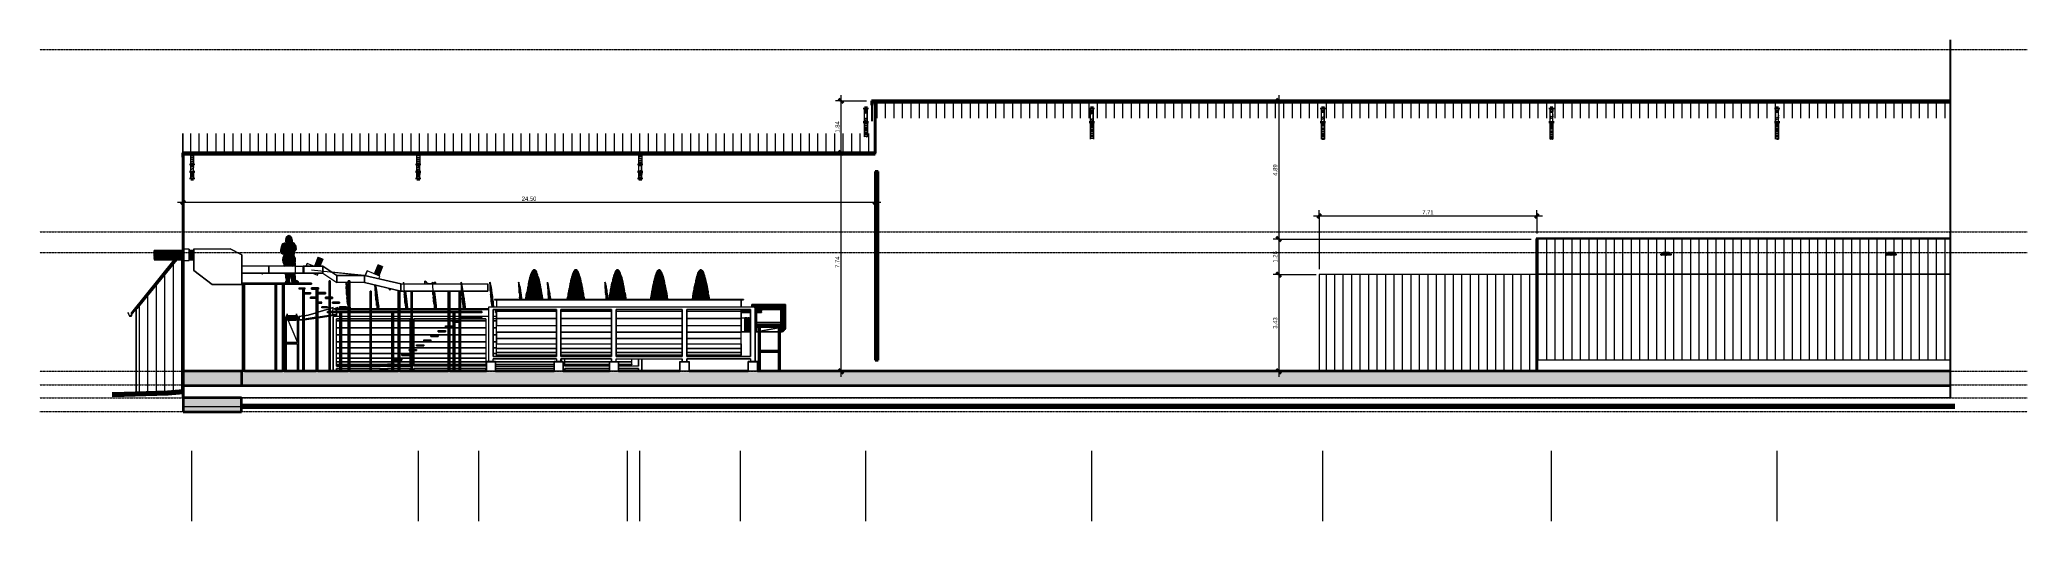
# Model space of a CAD drawing. Header units: centimetres. Extents: x -11896 to 2794, y -437 to 1921.
# Drawn here: x -11896 to -4861, y -437 to 1269 of the extents above; entities that cross this region are included whole.
import ezdxf

# ---------------------------------------------------------------- set-up
doc = ezdxf.new("R2010")
doc.units = ezdxf.units.CM
doc.linetypes.add('Centre', pattern=[3.175, 0.635, -0.475, 1.59, -0.475])
doc.linetypes.add('Grid Line', pattern=[2.2225, 1.27, -0.3175, 0.3175, -0.3175])
for name, color, linetype, lineweight in [('A-ANNO-DIMS', 7, 'Continuous', 9), ('A-ANNO-DIMS-100', 7, 'Continuous', 9), ('A-CLNG', 7, 'Continuous', 9), ('A-DETL-GENF', 7, 'Continuous', 9), ('A-DETL-MEDM', 7, 'Continuous', 25), ('A-FLOR', 7, 'Continuous', 9), ('A-FLOR-LEVL', 7, 'Continuous', 9), ('A-FLOR-PATT', 7, 'Continuous', 35), ('A-GENM', 7, 'Continuous', 9), ('A-ROOF', 7, 'Continuous', 9), ('A-ROOF-MCUT', 7, 'Continuous', 35), ('A-ROOF-OTLN', 7, 'Continuous', 9), ('A-ROOF-PATT', 7, 'Continuous', 35), ('A-WALL', 7, 'Continuous', 9), ('A-WALL-PATT', 7, 'Continuous', 35), ('C-BLDG-PADS', 7, 'Continuous', 9), ('C-TOPO', 7, 'Continuous', 9), ('E-LITE-EQPM', 7, 'Continuous', 9), ('I-WALL', 7, 'Continuous', 9), ('M-EQPM', 7, 'Continuous', 9), ('S-BEAM', 7, 'Continuous', 9), ('S-GRID', 7, 'Continuous', 9)]:
    doc.layers.add(name, color=color, linetype=linetype, lineweight=lineweight)
doc.styles.add('Century Gothic_1', font='GOTHIC.TTF', dxfattribs={"height": 15})
doc.dimstyles.new('FCA_N_Cotas_E100', dxfattribs={"dimscale": 30.48, "dimtxt": 15.662524, "dimasz": 0.492126, "dimexe": 0.656168, "dimexo": 0.656168, "dimgap": 0.032808, "dimtad": 1, "dimlfac": 0.01, "dimrnd": 0.01, "dimzin": 0, "dimdsep": 46, "dimtxsty": 'Century Gothic_1', "dimblk1": 'OBLIQUE', "dimblk2": 'OBLIQUE', "dimsah": 1, "dimcen": 0.09, "dimdle": 0.656168, "dimazin": 2, "dimtfac": 1, "dimtdec": 4, "dimtix": 1, "dimtmove": 0, "dimatfit": 3, "dimfxl": 1, "dimtvp": 1, "dimtolj": 1, "dimtzin": 0, "dimarcsym": 2})
pattern_1 = [(36.041, (-5061.785, 823.778), (-25.14435, 18.29587), []), (36.041, (-5061.785, 851.5), (-25.14435, 18.29587), [])]
pattern_2 = [(34.449, (-5061.785, 900.953), (-25.14447, 17.2483), []), (34.449, (-5061.785, 927.088), (-25.14447, 17.2483), [])]
pattern_3 = [(45, (-5061.785, 712), (-25.14472, 25.14472), []), (45, (-5061.785, 750.1), (-25.14472, 25.14472), [])]
pattern_4 = [(27.119, (-5061.785, 910.386), (-25.1446, 12.87785), []), (27.119, (-5061.785, 929.898), (-25.1446, 12.87785), [])]
pattern_5 = [(27.119, (-5061.785, 906.35), (-25.1446, 12.87785), []), (27.119, (-5061.785, 925.86), (-25.1446, 12.87785), [])]
pattern_6 = [(6.216, (-5061.785, 1018.833), (-25.144351, 2.7385464), []), (6.216, (-5061.785, 1022.983), (-25.144351, 2.7385464), [])]
pattern_7 = [(6.216, (-5061.785, 1023.505), (-25.144351, 2.7385464), []), (6.216, (-5061.785, 1027.655), (-25.144351, 2.7385464), [])]
pattern_8 = [(6.296, (-5061.785, 969.68), (-25.144893, 2.77422), []), (6.296, (-5061.785, 973.883), (-25.144893, 2.77422), [])]
pattern_9 = [(35.105, (-5061.785, 704.968), (-25.14518, 17.67462), []), (35.105, (-5061.785, 731.75), (-25.14518, 17.67462), [])]
pattern_10 = [(25.449, (-5061.785, 808.877), (-25.14438, 11.965285), []), (25.449, (-5061.785, 827.008), (-25.14438, 11.965285), [])]
pattern_11 = [(34.602, (-5061.785, 760.442), (-25.14482, 17.34742), []), (34.602, (-5061.785, 786.728), (-25.14482, 17.34742), [])]
pattern_12 = [(34.602, (-5061.785, 757.04), (-25.14482, 17.34742), []), (34.602, (-5061.785, 783.325), (-25.14482, 17.34742), [])]
pattern_13 = [(7.537, (-5061.785, 827.517), (-25.1447115, 3.327608), []), (7.537, (-5061.785, 832.559), (-25.1447115, 3.327608), [])]
pattern_14 = [(7.458, (-5061.785, 778.741), (-25.145025, 3.292041), []), (7.458, (-5061.785, 783.729), (-25.145025, 3.292041), [])]
pattern_15 = [(7.458, (-5061.785, 774.082), (-25.145025, 3.292041), []), (7.458, (-5061.785, 779.069), (-25.145025, 3.292041), [])]
pattern_16 = [(90, (-5061.785, 712), (-30, 2e-15), [])]

msp = doc.modelspace()

# ---------------------------------------------------------------- blocks, each defined once
blk = doc.blocks.new('RVR_CERCHA_C02 - RVR_CERCHA_C02-1681646-Sección 2-1')
at = {"layer": 'S-BEAM', "true_color": 0xc0c0c0}
h = blk.add_hatch(dxfattribs=at)
h.set_pattern_fill('FP_7', color=9, style=0, pattern_type=2)
h.set_pattern_definition(pattern_3)
h.paths.add_polyline_path([(-5751.5, 1022.5), (-5751.2, 1022.5), (-5751.2, 1027.2), (-5741.8, 1027.2), (-5741.8, 1022.5), (-5741.5, 1022.5), (-5741.5, 1027.5), (-5751.5, 1027.5), (-5751.5, 1023)])
h = blk.add_hatch(dxfattribs=at)
h.set_pattern_fill('FP_10', color=9, style=0, pattern_type=2)
h.set_pattern_definition(pattern_6)
h.paths.add_polyline_path([(-5751.5, 1016.1), (-5751.2, 1016.1), (-5751.2, 1022.5), (-5751.5, 1022.5)])
h = blk.add_hatch(dxfattribs=at)
h.set_pattern_fill('FP_8', color=9, style=0, pattern_type=2)
h.set_pattern_definition(pattern_4)
h.paths.add_polyline_path([(-5751.2, 980.9), (-5751.2, 1016.1), (-5751.5, 1016.1), (-5751.5, 980.9)])
h = blk.add_hatch(dxfattribs=at)
h.set_pattern_fill('FP_11', color=9, style=0, pattern_type=2)
h.set_pattern_definition(pattern_7)
h.paths.add_polyline_path([(-5749.6, 1012.9), (-5741.8, 1012.9), (-5741.8, 1027.2), (-5751.2, 1027.2), (-5751.2, 1012.9)])
h = blk.add_hatch(dxfattribs=at)
h.set_pattern_fill('FP_5', color=9, style=0, pattern_type=2)
h.set_pattern_definition(pattern_1)
h.paths.add_polyline_path([(-5751.2, 1012.7), (-5741.8, 1012.7), (-5741.8, 1012.9), (-5751.2, 1012.9), (-5751.2, 1012.7)])
h = blk.add_hatch(dxfattribs=at)
h.set_pattern_fill('FP_6', color=9, style=0, pattern_type=2)
h.set_pattern_definition(pattern_2)
h.paths.add_polyline_path([(-5748.8, 973.2), (-5741.8, 973.2), (-5741.8, 975.1), (-5751.2, 975.1), (-5751.2, 973.2)])
h.paths.add_polyline_path([(-5741.8, 1011.6), (-5741.8, 1012.7), (-5751.2, 1012.7), (-5751.2, 1011.6)])
h = blk.add_hatch(dxfattribs=at)
h.set_pattern_fill('FP_9', color=9, style=0, pattern_type=2)
h.set_pattern_definition(pattern_5)
h.paths.add_polyline_path([(-5741.8, 975.4), (-5741.8, 1011.6), (-5751.2, 1011.6), (-5751.2, 975.4), (-5744.1, 975.4)])
h = blk.add_hatch(dxfattribs=at)
h.set_pattern_fill('FP_10', color=9, style=0, pattern_type=2)
h.set_pattern_definition(pattern_6)
h.paths.add_polyline_path([(-5741.8, 1016.1), (-5741.5, 1016.1), (-5741.5, 1022.5), (-5741.8, 1022.5), (-5741.8, 1016.1)])
h = blk.add_hatch(dxfattribs=at)
h.set_pattern_fill('FP_8', color=9, style=0, pattern_type=2)
h.set_pattern_definition(pattern_4)
h.paths.add_polyline_path([(-5741.5, 980.9), (-5741.5, 1016.1), (-5741.8, 1016.1), (-5741.8, 980.9)])
h = blk.add_hatch(dxfattribs=at)
h.set_pattern_fill('FP_7', color=9, style=0, pattern_type=2)
h.set_pattern_definition(pattern_3)
h.paths.add_polyline_path([(-5751.5, 975.1), (-5741.5, 975.1), (-5741.5, 980.9), (-5741.8, 980.9), (-5741.8, 975.4), (-5751.2, 975.4), (-5751.2, 980.9), (-5751.5, 980.9)])
h = blk.add_hatch(dxfattribs=at)
h.set_pattern_fill('FP_7', color=9, style=0, pattern_type=2)
h.set_pattern_definition(pattern_3)
h.paths.add_polyline_path([(-5751.5, 972.9), (-5741.5, 972.9), (-5741.5, 977.9), (-5741.8, 977.9), (-5741.8, 973.2), (-5751.2, 973.2), (-5751.2, 977.9), (-5751.5, 977.9)])
h = blk.add_hatch(dxfattribs=at)
h.set_pattern_fill('FP_12', color=9, style=0, pattern_type=2)
h.set_pattern_definition(pattern_8)
h.paths.add_polyline_path([(-5741.5, 916.1), (-5741.5, 921.2), (-5741.5, 921.3), (-5741.5, 972.9), (-5751.5, 972.8), (-5751.5, 921.3), (-5751.5, 921.2), (-5751.5, 916.1), (-5741.8, 916.1)])
at = {"layer": 'S-BEAM', "lineweight": 35}
for p, q in [((-5751.5, 1027.5), (-5751.5, 1022.5)), ((-5741.5, 1027.5), (-5751.5, 1027.5)), ((-5751.5, 1022.5), (-5751.2, 1022.5)), ((-5751.2, 1022.5), (-5751.2, 1027.2)), ((-5751.2, 1027.2), (-5741.8, 1027.2)), ((-5741.8, 1027.2), (-5741.8, 1022.5)), ((-5741.8, 1022.5), (-5741.5, 1022.5)), ((-5741.5, 1022.5), (-5741.5, 1027.5)), ((-5751.5, 980.9), (-5751.5, 975.1)), ((-5751.2, 980.9), (-5751.5, 980.9)), ((-5751.2, 979.1), (-5751.5, 979.1)), ((-5751.5, 979.1), (-5751.5, 978.8)), ((-5751.5, 978.8), (-5751.2, 978.8)), ((-5751.5, 977.9), (-5751.5, 972.9)), ((-5751.2, 977.9), (-5751.5, 977.9)), ((-5751.5, 975.1), (-5741.5, 975.1)), ((-5751.5, 972.9), (-5741.5, 972.9)), ((-5751.2, 975.4), (-5751.2, 980.9)), ((-5751.2, 978.8), (-5751.2, 979.1)), ((-5751.2, 973.2), (-5751.2, 977.9)), ((-5741.8, 975.4), (-5751.2, 975.4)), ((-5741.8, 973.2), (-5751.2, 973.2)), ((-5741.5, 980.9), (-5741.8, 980.9)), ((-5741.8, 980.9), (-5741.8, 975.4)), ((-5741.5, 979.1), (-5741.8, 979.1)), ((-5741.8, 979.1), (-5741.8, 978.8)), ((-5741.8, 978.8), (-5741.5, 978.8)), ((-5741.5, 977.9), (-5741.8, 977.9)), ((-5741.8, 977.9), (-5741.8, 973.2)), ((-5741.5, 975.1), (-5741.5, 980.9)), ((-5741.5, 978.8), (-5741.5, 979.1)), ((-5741.5, 972.9), (-5741.5, 977.9))]:
    blk.add_line(p, q, dxfattribs=at)
at = {"layer": 'S-BEAM'}
for p, q in [((-5751.5, 1016.1), (-5751.5, 1022.5)), ((-5751.5, 980.9), (-5751.5, 1016.1)), ((-5751.2, 1016.1), (-5751.2, 1022.5)), ((-5751.2, 980.9), (-5751.2, 1016.1)), ((-5741.8, 1012.9), (-5751.2, 1012.9)), ((-5751.2, 1012.7), (-5741.8, 1012.7)), ((-5741.8, 1016.1), (-5741.8, 1022.5)), ((-5741.8, 980.9), (-5741.8, 1016.1)), ((-5741.5, 1016.1), (-5741.5, 1022.5)), ((-5741.5, 980.9), (-5741.5, 1016.1)), ((-5751.5, 921.3), (-5751.5, 972.9)), ((-5751.5, 921.2), (-5751.2, 921.2)), ((-5751.5, 916.1), (-5751.5, 921.2)), ((-5741.8, 921.2), (-5741.5, 921.2)), ((-5741.5, 972.9), (-5741.5, 921.3)), ((-5741.5, 921.2), (-5741.5, 916.1))]:
    blk.add_line(p, q, dxfattribs=at)
blk = doc.blocks.new('RVR_CERCHA_C02 - RVR_CERCHA_C02-V1-Sección 2-1')
at = {"layer": 'S-BEAM', "true_color": 0xc0c0c0}
h = blk.add_hatch(dxfattribs=at)
h.set_pattern_fill('FP_7', color=9, style=0, pattern_type=2)
h.set_pattern_definition(pattern_3)
h.paths.add_polyline_path([(-6549.7, 1022.5), (-6549.7, 1027.2), (-6540.3, 1027.2), (-6540.3, 1022.5), (-6540, 1022.5), (-6540, 1027.5), (-6550, 1027.5), (-6550, 1022.5)])
h = blk.add_hatch(dxfattribs=at)
h.set_pattern_fill('FP_10', color=9, style=0, pattern_type=2)
h.set_pattern_definition(pattern_6)
h.paths.add_polyline_path([(-6550, 1016.1), (-6549.7, 1016.1), (-6549.7, 1022.5), (-6550, 1022.5)])
h = blk.add_hatch(dxfattribs=at)
h.set_pattern_fill('FP_8', color=9, style=0, pattern_type=2)
h.set_pattern_definition(pattern_4)
h.paths.add_polyline_path([(-6549.7, 980.9), (-6549.7, 1016.1), (-6550, 1016.1), (-6550, 980.9)])
h = blk.add_hatch(dxfattribs=at)
h.set_pattern_fill('FP_11', color=9, style=0, pattern_type=2)
h.set_pattern_definition(pattern_7)
h.paths.add_polyline_path([(-6541.1, 1012.9), (-6540.3, 1012.9), (-6540.3, 1027.2), (-6549.7, 1027.2), (-6549.7, 1012.9), (-6543.6, 1012.9)])
h = blk.add_hatch(dxfattribs=at)
h.set_pattern_fill('FP_5', color=9, style=0, pattern_type=2)
h.set_pattern_definition(pattern_1)
h.paths.add_polyline_path([(-6543.6, 1012.7), (-6540.3, 1012.7), (-6540.3, 1012.9), (-6549.7, 1012.9), (-6549.7, 1012.7)])
h = blk.add_hatch(dxfattribs=at)
h.set_pattern_fill('FP_6', color=9, style=0, pattern_type=2)
h.set_pattern_definition(pattern_2)
h.paths.add_polyline_path([(-6540.3, 973.2), (-6540.3, 975.1), (-6549.7, 975.1), (-6549.7, 973.2), (-6542.7, 973.2)])
h.paths.add_polyline_path([(-6540.3, 1011.6), (-6540.3, 1012.7), (-6549.7, 1012.7), (-6549.7, 1011.6), (-6543.6, 1011.6)])
h = blk.add_hatch(dxfattribs=at)
h.set_pattern_fill('FP_9', color=9, style=0, pattern_type=2)
h.set_pattern_definition(pattern_5)
h.paths.add_polyline_path([(-6543.6, 975.4), (-6540.3, 975.4), (-6540.3, 1011.6), (-6549.7, 1011.6), (-6549.7, 975.4), (-6547.4, 975.4)])
h = blk.add_hatch(dxfattribs=at)
h.set_pattern_fill('FP_10', color=9, style=0, pattern_type=2)
h.set_pattern_definition(pattern_6)
h.paths.add_polyline_path([(-6540.2, 1016.1), (-6540, 1016.1), (-6540, 1022.5), (-6540.3, 1022.5), (-6540.3, 1016.1)])
h = blk.add_hatch(dxfattribs=at)
h.set_pattern_fill('FP_8', color=9, style=0, pattern_type=2)
h.set_pattern_definition(pattern_4)
h.paths.add_polyline_path([(-6540, 980.9), (-6540, 1016.1), (-6540.3, 1016.1), (-6540.3, 980.9)])
h = blk.add_hatch(dxfattribs=at)
h.set_pattern_fill('FP_7', color=9, style=0, pattern_type=2)
h.set_pattern_definition(pattern_3)
h.paths.add_polyline_path([(-6543.6, 975.1), (-6540, 975.1), (-6540, 980.9), (-6540.3, 980.9), (-6540.3, 975.4), (-6549.7, 975.4), (-6549.7, 980.9), (-6550, 980.9), (-6550, 975.1)])
h = blk.add_hatch(dxfattribs=at)
h.set_pattern_fill('FP_7', color=9, style=0, pattern_type=2)
h.set_pattern_definition(pattern_3)
h.paths.add_polyline_path([(-6543.6, 972.9), (-6540, 972.9), (-6540, 977.9), (-6540.3, 977.9), (-6540.3, 973.2), (-6549.7, 973.2), (-6549.7, 977.9), (-6550, 977.9), (-6550, 972.9)])
h = blk.add_hatch(dxfattribs=at)
h.set_pattern_fill('FP_12', color=9, style=0, pattern_type=2)
h.set_pattern_definition(pattern_8)
h.paths.add_polyline_path([(-6542.7, 916.1), (-6540, 916.1), (-6540, 921.2), (-6540, 921.3), (-6540, 972.9), (-6550, 972.8), (-6550, 921.3), (-6550, 921.2), (-6550, 916.1), (-6543.6, 916.1)])
at = {"layer": 'S-BEAM', "lineweight": 35}
for p, q in [((-6550, 1027.5), (-6550, 1022.5)), ((-6540, 1027.5), (-6550, 1027.5)), ((-6550, 1022.5), (-6549.7, 1022.5)), ((-6549.7, 1022.5), (-6549.7, 1027.2)), ((-6549.7, 1027.2), (-6540.3, 1027.2)), ((-6540.3, 1027.2), (-6540.3, 1022.5)), ((-6540.3, 1022.5), (-6540, 1022.5)), ((-6540, 1022.5), (-6540, 1027.5)), ((-6550, 980.9), (-6550, 975.1)), ((-6549.7, 980.9), (-6550, 980.9)), ((-6549.7, 979.1), (-6550, 979.1)), ((-6550, 979.1), (-6550, 978.8)), ((-6550, 978.8), (-6549.7, 978.8)), ((-6550, 977.9), (-6550, 972.9)), ((-6549.7, 977.9), (-6550, 977.9)), ((-6550, 975.1), (-6540, 975.1)), ((-6550, 972.9), (-6540, 972.9)), ((-6549.7, 975.4), (-6549.7, 980.9)), ((-6549.7, 978.8), (-6549.7, 979.1)), ((-6549.7, 973.2), (-6549.7, 977.9)), ((-6540.3, 975.4), (-6549.7, 975.4)), ((-6540.3, 973.2), (-6549.7, 973.2)), ((-6540, 980.9), (-6540.3, 980.9)), ((-6540.3, 980.9), (-6540.3, 975.4)), ((-6540, 979.1), (-6540.3, 979.1)), ((-6540.3, 979.1), (-6540.3, 978.8)), ((-6540.3, 978.8), (-6540, 978.8)), ((-6540, 977.9), (-6540.3, 977.9)), ((-6540.3, 977.9), (-6540.3, 973.2)), ((-6540, 975.1), (-6540, 980.9)), ((-6540, 978.8), (-6540, 979.1)), ((-6540, 972.9), (-6540, 977.9))]:
    blk.add_line(p, q, dxfattribs=at)
at = {"layer": 'S-BEAM'}
for p, q in [((-6550, 1016.1), (-6550, 1022.5)), ((-6550, 980.9), (-6550, 1016.1)), ((-6549.7, 1016.1), (-6549.7, 1022.5)), ((-6549.7, 980.9), (-6549.7, 1016.1)), ((-6540.3, 1012.9), (-6549.7, 1012.9)), ((-6549.7, 1012.7), (-6540.3, 1012.7)), ((-6540.3, 1016.1), (-6540.3, 1022.5)), ((-6540.3, 980.9), (-6540.3, 1016.1)), ((-6540, 1016.1), (-6540, 1022.5)), ((-6540, 980.9), (-6540, 1016.1)), ((-6550, 921.3), (-6550, 972.9)), ((-6550, 921.2), (-6549.7, 921.2)), ((-6550, 916.1), (-6550, 921.2)), ((-6540.3, 921.2), (-6540, 921.2)), ((-6540, 972.9), (-6540, 921.3)), ((-6540, 921.2), (-6540, 916.1))]:
    blk.add_line(p, q, dxfattribs=at)
blk = doc.blocks.new('RVR_CERCHA_C02 - RVR_CERCHA_C02-V2-Sección 2-1')
at = {"layer": 'S-BEAM', "true_color": 0xc0c0c0}
h = blk.add_hatch(dxfattribs=at)
h.set_pattern_fill('FP_7', color=9, style=0, pattern_type=2)
h.set_pattern_definition(pattern_3)
h.paths.add_polyline_path([(-7348.8, 1022.5), (-7348.8, 1027.5), (-7358.8, 1027.5), (-7358.8, 1022.5), (-7358.5, 1022.5), (-7358.5, 1027.2), (-7349.1, 1027.2), (-7349.1, 1022.5)])
h = blk.add_hatch(dxfattribs=at)
h.set_pattern_fill('FP_10', color=9, style=0, pattern_type=2)
h.set_pattern_definition(pattern_6)
h.paths.add_polyline_path([(-7358.8, 1016.1), (-7358.5, 1016.1), (-7358.5, 1022.5), (-7358.8, 1022.5)])
h = blk.add_hatch(dxfattribs=at)
h.set_pattern_fill('FP_8', color=9, style=0, pattern_type=2)
h.set_pattern_definition(pattern_4)
h.paths.add_polyline_path([(-7358.5, 980.9), (-7358.5, 1016.1), (-7358.8, 1016.1), (-7358.8, 980.9)])
h = blk.add_hatch(dxfattribs=at)
h.set_pattern_fill('FP_11', color=9, style=0, pattern_type=2)
h.set_pattern_definition(pattern_7)
h.paths.add_polyline_path([(-7356.9, 1012.9), (-7349.1, 1012.9), (-7349.1, 1027.2), (-7358.5, 1027.2), (-7358.5, 1012.9)])
h = blk.add_hatch(dxfattribs=at)
h.set_pattern_fill('FP_5', color=9, style=0, pattern_type=2)
h.set_pattern_definition(pattern_1)
h.paths.add_polyline_path([(-7358.5, 1012.7), (-7349.1, 1012.7), (-7349.1, 1012.9), (-7358.5, 1012.9), (-7358.5, 1012.7)])
h = blk.add_hatch(dxfattribs=at)
h.set_pattern_fill('FP_6', color=9, style=0, pattern_type=2)
h.set_pattern_definition(pattern_2)
h.paths.add_polyline_path([(-7349.1, 973.2), (-7349.1, 975.1), (-7358.5, 975.1), (-7358.5, 973.2), (-7351.5, 973.2)])
h.paths.add_polyline_path([(-7349.1, 1011.6), (-7349.1, 1012.7), (-7358.5, 1012.7), (-7358.5, 1011.6)])
h = blk.add_hatch(dxfattribs=at)
h.set_pattern_fill('FP_9', color=9, style=0, pattern_type=2)
h.set_pattern_definition(pattern_5)
h.paths.add_polyline_path([(-7349.1, 975.4), (-7349.1, 1011.6), (-7358.5, 1011.6), (-7358.5, 975.4), (-7351.4, 975.4)])
h = blk.add_hatch(dxfattribs=at)
h.set_pattern_fill('FP_10', color=9, style=0, pattern_type=2)
h.set_pattern_definition(pattern_6)
h.paths.add_polyline_path([(-7349.1, 1016.1), (-7348.8, 1016.1), (-7348.8, 1022.5), (-7349.1, 1022.5), (-7349.1, 1016.1)])
h = blk.add_hatch(dxfattribs=at)
h.set_pattern_fill('FP_8', color=9, style=0, pattern_type=2)
h.set_pattern_definition(pattern_4)
h.paths.add_polyline_path([(-7348.8, 980.9), (-7348.8, 1016.1), (-7349.1, 1016.1), (-7349.1, 980.9)])
h = blk.add_hatch(dxfattribs=at)
h.set_pattern_fill('FP_7', color=9, style=0, pattern_type=2)
h.set_pattern_definition(pattern_3)
h.paths.add_polyline_path([(-7358.8, 975.1), (-7348.8, 975.1), (-7348.8, 980.9), (-7349.1, 980.9), (-7349.1, 975.4), (-7358.5, 975.4), (-7358.5, 980.9), (-7358.8, 980.9)])
h = blk.add_hatch(dxfattribs=at)
h.set_pattern_fill('FP_7', color=9, style=0, pattern_type=2)
h.set_pattern_definition(pattern_3)
h.paths.add_polyline_path([(-7358.8, 972.9), (-7348.8, 972.9), (-7348.8, 977.9), (-7349.1, 977.9), (-7349.1, 973.2), (-7358.5, 973.2), (-7358.5, 977.9), (-7358.8, 977.9)])
h = blk.add_hatch(dxfattribs=at)
h.set_pattern_fill('FP_12', color=9, style=0, pattern_type=2)
h.set_pattern_definition(pattern_8)
h.paths.add_polyline_path([(-7351.5, 916.1), (-7348.8, 916.1), (-7348.8, 921.2), (-7348.8, 921.3), (-7348.8, 972.9), (-7358.8, 972.8), (-7358.8, 921.3), (-7358.8, 921.2), (-7358.8, 916.1), (-7358.5, 916.1)])
at = {"layer": 'S-BEAM', "lineweight": 35}
for p, q in [((-7358.8, 1027.5), (-7358.8, 1022.5)), ((-7348.8, 1027.5), (-7358.8, 1027.5)), ((-7358.8, 1022.5), (-7358.5, 1022.5)), ((-7358.5, 1022.5), (-7358.5, 1027.2)), ((-7358.5, 1027.2), (-7349.1, 1027.2)), ((-7349.1, 1027.2), (-7349.1, 1022.5)), ((-7349.1, 1022.5), (-7348.8, 1022.5)), ((-7348.8, 1022.5), (-7348.8, 1027.5)), ((-7358.8, 980.9), (-7358.8, 975.1)), ((-7358.5, 980.9), (-7358.8, 980.9)), ((-7358.5, 979.1), (-7358.8, 979.1)), ((-7358.8, 979.1), (-7358.8, 978.8)), ((-7358.8, 978.8), (-7358.5, 978.8)), ((-7358.8, 977.9), (-7358.8, 972.9)), ((-7358.5, 977.9), (-7358.8, 977.9)), ((-7358.8, 975.1), (-7348.8, 975.1)), ((-7358.8, 972.9), (-7348.8, 972.9)), ((-7358.5, 975.4), (-7358.5, 980.9)), ((-7358.5, 978.8), (-7358.5, 979.1)), ((-7358.5, 973.2), (-7358.5, 977.9)), ((-7349.1, 975.4), (-7358.5, 975.4)), ((-7349.1, 973.2), (-7358.5, 973.2)), ((-7348.8, 980.9), (-7349.1, 980.9)), ((-7349.1, 980.9), (-7349.1, 975.4)), ((-7348.8, 979.1), (-7349.1, 979.1)), ((-7349.1, 979.1), (-7349.1, 978.8)), ((-7349.1, 978.8), (-7348.8, 978.8)), ((-7348.8, 977.9), (-7349.1, 977.9)), ((-7349.1, 977.9), (-7349.1, 973.2)), ((-7348.8, 975.1), (-7348.8, 980.9)), ((-7348.8, 978.8), (-7348.8, 979.1)), ((-7348.8, 972.9), (-7348.8, 977.9))]:
    blk.add_line(p, q, dxfattribs=at)
at = {"layer": 'S-BEAM'}
for p, q in [((-7358.8, 1016.1), (-7358.8, 1022.5)), ((-7358.8, 980.9), (-7358.8, 1016.1)), ((-7358.5, 1016.1), (-7358.5, 1022.5)), ((-7358.5, 980.9), (-7358.5, 1016.1)), ((-7349.1, 1012.9), (-7358.5, 1012.9)), ((-7358.5, 1012.7), (-7349.1, 1012.7)), ((-7349.1, 1016.1), (-7349.1, 1022.5)), ((-7349.1, 980.9), (-7349.1, 1016.1)), ((-7348.8, 1016.1), (-7348.8, 1022.5)), ((-7348.8, 980.9), (-7348.8, 1016.1)), ((-7358.8, 921.3), (-7358.8, 972.9)), ((-7358.8, 921.2), (-7358.5, 921.2)), ((-7358.8, 916.1), (-7358.8, 921.2)), ((-7349.1, 921.2), (-7348.8, 921.2)), ((-7348.8, 972.9), (-7348.8, 921.3)), ((-7348.8, 921.2), (-7348.8, 916.1))]:
    blk.add_line(p, q, dxfattribs=at)
blk = doc.blocks.new('RVR_CERCHA_C02 - RVR_CERCHA_C02-V3-Sección 2-1')
at = {"layer": 'S-BEAM', "true_color": 0xc0c0c0}
h = blk.add_hatch(dxfattribs=at)
h.set_pattern_fill('FP_7', color=9, style=0, pattern_type=2)
h.set_pattern_definition(pattern_3)
h.paths.add_polyline_path([(-8976.4, 1022.5), (-8976.1, 1022.5), (-8976.1, 1027.2), (-8966.7, 1027.2), (-8966.7, 1022.5), (-8966.4, 1022.5), (-8966.4, 1027.5), (-8976.4, 1027.5), (-8976.4, 1023)])
h = blk.add_hatch(dxfattribs=at)
h.set_pattern_fill('FP_10', color=9, style=0, pattern_type=2)
h.set_pattern_definition(pattern_6)
h.paths.add_polyline_path([(-8976.4, 1016.1), (-8976.1, 1016.1), (-8976.1, 1022.5), (-8976.4, 1022.5)])
h = blk.add_hatch(dxfattribs=at)
h.set_pattern_fill('FP_8', color=9, style=0, pattern_type=2)
h.set_pattern_definition(pattern_4)
h.paths.add_polyline_path([(-8976.1, 980.9), (-8976.1, 1016.1), (-8976.4, 1016.1), (-8976.4, 980.9)])
h = blk.add_hatch(dxfattribs=at)
h.set_pattern_fill('FP_11', color=9, style=0, pattern_type=2)
h.set_pattern_definition(pattern_7)
h.paths.add_polyline_path([(-8974.5, 1012.9), (-8966.7, 1012.9), (-8966.7, 1027.2), (-8976.1, 1027.2), (-8976.1, 1012.9)])
h = blk.add_hatch(dxfattribs=at)
h.set_pattern_fill('FP_5', color=9, style=0, pattern_type=2)
h.set_pattern_definition(pattern_1)
h.paths.add_polyline_path([(-8976.1, 1012.7), (-8966.7, 1012.7), (-8966.7, 1012.9), (-8976.1, 1012.9), (-8976.1, 1012.7)])
h = blk.add_hatch(dxfattribs=at)
h.set_pattern_fill('FP_6', color=9, style=0, pattern_type=2)
h.set_pattern_definition(pattern_2)
h.paths.add_polyline_path([(-8966.7, 973.2), (-8966.7, 975.1), (-8976.1, 975.1), (-8976.1, 973.2), (-8973.7, 973.2)])
h.paths.add_polyline_path([(-8966.7, 1011.6), (-8966.7, 1012.7), (-8976.1, 1012.7), (-8976.1, 1011.6)])
h = blk.add_hatch(dxfattribs=at)
h.set_pattern_fill('FP_9', color=9, style=0, pattern_type=2)
h.set_pattern_definition(pattern_5)
h.paths.add_polyline_path([(-8966.7, 975.4), (-8966.7, 1011.6), (-8976.1, 1011.6), (-8976.1, 975.4), (-8969, 975.4)])
h = blk.add_hatch(dxfattribs=at)
h.set_pattern_fill('FP_10', color=9, style=0, pattern_type=2)
h.set_pattern_definition(pattern_6)
h.paths.add_polyline_path([(-8966.7, 1016.1), (-8966.4, 1016.1), (-8966.4, 1022.5), (-8966.7, 1022.5), (-8966.7, 1016.1)])
h = blk.add_hatch(dxfattribs=at)
h.set_pattern_fill('FP_8', color=9, style=0, pattern_type=2)
h.set_pattern_definition(pattern_4)
h.paths.add_polyline_path([(-8966.4, 980.9), (-8966.4, 1016.1), (-8966.7, 1016.1), (-8966.7, 980.9)])
h = blk.add_hatch(dxfattribs=at)
h.set_pattern_fill('FP_7', color=9, style=0, pattern_type=2)
h.set_pattern_definition(pattern_3)
h.paths.add_polyline_path([(-8976.4, 975.1), (-8966.4, 975.1), (-8966.4, 980.9), (-8966.7, 980.9), (-8966.7, 975.4), (-8976.1, 975.4), (-8976.1, 980.9), (-8976.4, 980.9)])
h = blk.add_hatch(dxfattribs=at)
h.set_pattern_fill('FP_7', color=9, style=0, pattern_type=2)
h.set_pattern_definition(pattern_3)
h.paths.add_polyline_path([(-8966.4, 972.9), (-8966.4, 977.9), (-8966.7, 977.9), (-8966.7, 973.2), (-8976.1, 973.2), (-8976.1, 977.9), (-8976.4, 977.9), (-8976.4, 972.9)])
h = blk.add_hatch(dxfattribs=at)
h.set_pattern_fill('FP_12', color=9, style=0, pattern_type=2)
h.set_pattern_definition(pattern_8)
h.paths.add_polyline_path([(-8974.8, 925.4), (-8966.4, 925.4), (-8966.4, 972.9), (-8976.4, 972.8), (-8976.4, 925.4)])
at = {"layer": 'S-BEAM', "lineweight": 35}
for p, q in [((-8976.4, 1027.5), (-8976.4, 1022.5)), ((-8966.4, 1027.5), (-8976.4, 1027.5)), ((-8976.4, 1022.5), (-8976.1, 1022.5)), ((-8976.1, 1022.5), (-8976.1, 1027.2)), ((-8976.1, 1027.2), (-8966.7, 1027.2)), ((-8966.7, 1027.2), (-8966.7, 1022.5)), ((-8966.7, 1022.5), (-8966.4, 1022.5)), ((-8966.4, 1022.5), (-8966.4, 1027.5)), ((-8976.4, 980.9), (-8976.4, 975.1)), ((-8976.1, 980.9), (-8976.4, 980.9)), ((-8976.1, 979.1), (-8976.4, 979.1)), ((-8976.4, 979.1), (-8976.4, 978.8)), ((-8976.4, 978.8), (-8976.1, 978.8)), ((-8976.4, 977.9), (-8976.4, 972.9)), ((-8976.1, 977.9), (-8976.4, 977.9)), ((-8976.4, 975.1), (-8966.4, 975.1)), ((-8976.4, 972.9), (-8966.4, 972.9)), ((-8976.1, 975.4), (-8976.1, 980.9)), ((-8976.1, 978.8), (-8976.1, 979.1)), ((-8976.1, 973.2), (-8976.1, 977.9)), ((-8966.7, 975.4), (-8976.1, 975.4)), ((-8966.7, 973.2), (-8976.1, 973.2)), ((-8966.4, 980.9), (-8966.7, 980.9)), ((-8966.7, 980.9), (-8966.7, 975.4)), ((-8966.4, 979.1), (-8966.7, 979.1)), ((-8966.7, 979.1), (-8966.7, 978.8)), ((-8966.7, 978.8), (-8966.4, 978.8)), ((-8966.4, 977.9), (-8966.7, 977.9)), ((-8966.7, 977.9), (-8966.7, 973.2)), ((-8966.4, 975.1), (-8966.4, 980.9)), ((-8966.4, 978.8), (-8966.4, 979.1)), ((-8966.4, 972.9), (-8966.4, 977.9))]:
    blk.add_line(p, q, dxfattribs=at)
at = {"layer": 'S-BEAM'}
for p, q in [((-8976.4, 1016.1), (-8976.4, 1022.5)), ((-8976.4, 980.9), (-8976.4, 1016.1)), ((-8976.1, 1016.1), (-8976.1, 1022.5)), ((-8976.1, 980.9), (-8976.1, 1016.1)), ((-8966.7, 1012.9), (-8976.1, 1012.9)), ((-8976.1, 1012.7), (-8966.7, 1012.7)), ((-8966.7, 1016.1), (-8966.7, 1022.5)), ((-8966.7, 980.9), (-8966.7, 1016.1)), ((-8966.4, 1016.1), (-8966.4, 1022.5)), ((-8966.4, 980.9), (-8966.4, 1016.1)), ((-8976.4, 925.4), (-8976.4, 972.9)), ((-8966.4, 972.9), (-8966.4, 925.4))]:
    blk.add_line(p, q, dxfattribs=at)
blk = doc.blocks.new('RVR_CERCHA_C02 - RVR_CERCHA_C02-V4-Sección 2-1')
at = {"layer": 'S-BEAM', "true_color": 0xc0c0c0}
h = blk.add_hatch(dxfattribs=at)
h.set_pattern_fill('FP_7', color=9, style=0, pattern_type=2)
h.set_pattern_definition(pattern_3)
h.paths.add_polyline_path([(-8176.3, 1022.5), (-8176.3, 1027.2), (-8166.9, 1027.2), (-8166.9, 1022.5), (-8166.6, 1022.5), (-8166.6, 1027.5), (-8176.6, 1027.5), (-8176.6, 1022.5)])
h = blk.add_hatch(dxfattribs=at)
h.set_pattern_fill('FP_10', color=9, style=0, pattern_type=2)
h.set_pattern_definition(pattern_6)
h.paths.add_polyline_path([(-8176.6, 1016.1), (-8176.3, 1016.1), (-8176.3, 1022.5), (-8176.6, 1022.5)])
h = blk.add_hatch(dxfattribs=at)
h.set_pattern_fill('FP_8', color=9, style=0, pattern_type=2)
h.set_pattern_definition(pattern_4)
h.paths.add_polyline_path([(-8176.3, 980.9), (-8176.3, 1016.1), (-8176.6, 1016.1), (-8176.6, 980.9)])
h = blk.add_hatch(dxfattribs=at)
h.set_pattern_fill('FP_11', color=9, style=0, pattern_type=2)
h.set_pattern_definition(pattern_7)
h.paths.add_polyline_path([(-8167.7, 1012.9), (-8166.9, 1012.9), (-8166.9, 1027.2), (-8176.3, 1027.2), (-8176.3, 1012.9), (-8174.5, 1012.9)])
h = blk.add_hatch(dxfattribs=at)
h.set_pattern_fill('FP_5', color=9, style=0, pattern_type=2)
h.set_pattern_definition(pattern_1)
h.paths.add_polyline_path([(-8174.5, 1012.7), (-8166.9, 1012.7), (-8166.9, 1012.9), (-8176.3, 1012.9), (-8176.3, 1012.7)])
h = blk.add_hatch(dxfattribs=at)
h.set_pattern_fill('FP_6', color=9, style=0, pattern_type=2)
h.set_pattern_definition(pattern_2)
h.paths.add_polyline_path([(-8176.3, 973.2), (-8166.9, 973.2), (-8166.9, 975.1), (-8176.3, 975.1)])
h.paths.add_polyline_path([(-8176.3, 1011.6), (-8166.9, 1011.6), (-8166.9, 1012.7), (-8176.3, 1012.7)])
h = blk.add_hatch(dxfattribs=at)
h.set_pattern_fill('FP_9', color=9, style=0, pattern_type=2)
h.set_pattern_definition(pattern_5)
h.paths.add_polyline_path([(-8174.5, 975.4), (-8166.9, 975.4), (-8166.9, 1011.6), (-8176.3, 1011.6), (-8176.3, 975.4)])
h = blk.add_hatch(dxfattribs=at)
h.set_pattern_fill('FP_10', color=9, style=0, pattern_type=2)
h.set_pattern_definition(pattern_6)
h.paths.add_polyline_path([(-8166.6, 1016.1), (-8166.6, 1016.1), (-8166.6, 1022.5), (-8166.9, 1022.5), (-8166.8, 1016.1)])
h = blk.add_hatch(dxfattribs=at)
h.set_pattern_fill('FP_8', color=9, style=0, pattern_type=2)
h.set_pattern_definition(pattern_4)
h.paths.add_polyline_path([(-8166.6, 980.9), (-8166.6, 1016.1), (-8166.9, 1016.1), (-8166.9, 980.9)])
h = blk.add_hatch(dxfattribs=at)
h.set_pattern_fill('FP_7', color=9, style=0, pattern_type=2)
h.set_pattern_definition(pattern_3)
h.paths.add_polyline_path([(-8174.5, 975.1), (-8166.6, 975.1), (-8166.6, 980.9), (-8166.9, 980.9), (-8166.9, 975.4), (-8176.3, 975.4), (-8176.3, 980.9), (-8176.6, 980.9), (-8176.6, 975.1)])
h = blk.add_hatch(dxfattribs=at)
h.set_pattern_fill('FP_7', color=9, style=0, pattern_type=2)
h.set_pattern_definition(pattern_3)
h.paths.add_polyline_path([(-8174.5, 972.9), (-8166.6, 972.9), (-8166.6, 977.9), (-8166.9, 977.9), (-8166.9, 973.2), (-8176.3, 973.2), (-8176.3, 977.9), (-8176.6, 977.9), (-8176.6, 972.9)])
h = blk.add_hatch(dxfattribs=at)
h.set_pattern_fill('FP_12', color=9, style=0, pattern_type=2)
h.set_pattern_definition(pattern_8)
h.paths.add_polyline_path([(-8169.3, 916.1), (-8166.6, 916.1), (-8166.6, 921.2), (-8166.6, 921.3), (-8166.6, 972.9), (-8176.6, 972.8), (-8176.6, 921.3), (-8176.6, 921.2), (-8176.6, 916.1), (-8174.5, 916.1)])
h = blk.add_hatch(dxfattribs=at)
h.set_pattern_fill('FP_13', color=9, style=0, pattern_type=2)
h.set_pattern_definition([(40.659, (-5061.785, 971.056), (-17.55425, 28.1168), []), (40.659, (-5061.785, 1003.78), (-17.55425, 28.1168), [])])
h.paths.add_polyline_path([(-8166.6, 921.2), (-8166.6, 921.3), (-8166.9, 921.2)])
at = {"layer": 'S-BEAM', "lineweight": 35}
for p, q in [((-8176.6, 1027.5), (-8176.6, 1022.5)), ((-8166.6, 1027.5), (-8176.6, 1027.5)), ((-8176.6, 1022.5), (-8176.3, 1022.5)), ((-8176.3, 1022.5), (-8176.3, 1027.2)), ((-8176.3, 1027.2), (-8166.9, 1027.2)), ((-8166.9, 1027.2), (-8166.9, 1022.5)), ((-8166.9, 1022.5), (-8166.6, 1022.5)), ((-8166.6, 1022.5), (-8166.6, 1027.5)), ((-8176.6, 980.9), (-8176.6, 975.1)), ((-8176.3, 980.9), (-8176.6, 980.9)), ((-8176.3, 979.1), (-8176.6, 979.1)), ((-8176.6, 979.1), (-8176.6, 978.8)), ((-8176.6, 978.8), (-8176.3, 978.8)), ((-8176.6, 977.9), (-8176.6, 972.9)), ((-8176.3, 977.9), (-8176.6, 977.9)), ((-8176.6, 975.1), (-8166.6, 975.1)), ((-8176.6, 972.9), (-8166.6, 972.9)), ((-8176.3, 975.4), (-8176.3, 980.9)), ((-8176.3, 978.8), (-8176.3, 979.1)), ((-8176.3, 973.2), (-8176.3, 977.9)), ((-8166.9, 975.4), (-8176.3, 975.4)), ((-8166.9, 973.2), (-8176.3, 973.2)), ((-8166.6, 980.9), (-8166.9, 980.9)), ((-8166.9, 980.9), (-8166.9, 975.4)), ((-8166.6, 979.1), (-8166.9, 979.1)), ((-8166.9, 979.1), (-8166.9, 978.8)), ((-8166.9, 978.8), (-8166.6, 978.8)), ((-8166.6, 977.9), (-8166.9, 977.9)), ((-8166.9, 977.9), (-8166.9, 973.2)), ((-8166.6, 975.1), (-8166.6, 980.9)), ((-8166.6, 978.8), (-8166.6, 979.1)), ((-8166.6, 972.9), (-8166.6, 977.9))]:
    blk.add_line(p, q, dxfattribs=at)
at = {"layer": 'S-BEAM'}
for p, q in [((-8176.6, 1016.1), (-8176.6, 1022.5)), ((-8176.6, 980.9), (-8176.6, 1016.1)), ((-8176.3, 1016.1), (-8176.3, 1022.5)), ((-8176.3, 980.9), (-8176.3, 1016.1)), ((-8166.9, 1012.9), (-8176.3, 1012.9)), ((-8176.3, 1012.7), (-8166.9, 1012.7)), ((-8166.9, 1016.1), (-8166.9, 1022.5)), ((-8166.9, 980.9), (-8166.9, 1016.1)), ((-8166.6, 1016.1), (-8166.6, 1022.5)), ((-8166.6, 980.9), (-8166.6, 1016.1)), ((-8176.6, 921.3), (-8176.6, 972.9)), ((-8176.6, 921.2), (-8176.3, 921.2)), ((-8176.6, 916.1), (-8176.6, 921.2)), ((-8166.9, 921.2), (-8166.6, 921.2)), ((-8166.6, 972.9), (-8166.6, 921.3)), ((-8166.6, 921.2), (-8166.6, 916.1))]:
    blk.add_line(p, q, dxfattribs=at)
blk = doc.blocks.new('RVR_CERCHA_C03 - RVR_CERCHA_C03-1729337-Sección 2-1')
at = {"layer": 'S-BEAM', "true_color": 0xc0c0c0}
h = blk.add_hatch(dxfattribs=at)
h.set_pattern_fill('FP_19', color=9, style=0, pattern_type=2)
h.set_pattern_definition(pattern_13)
h.paths.add_polyline_path([(-9767.2, 829.6), (-9765.3, 829.6), (-9765.3, 862.9), (-9775.3, 862.9), (-9775.3, 829.6)])
h = blk.add_hatch(dxfattribs=at)
h.set_pattern_fill('FP_7', color=9, style=0, pattern_type=2)
h.set_pattern_definition(pattern_3)
h.paths.add_polyline_path([(-9765.6, 824.5), (-9765.3, 824.5), (-9765.3, 829.6), (-9775.3, 829.6), (-9775.3, 824.5), (-9775, 824.5), (-9775, 829.3), (-9765.6, 829.3)])
h = blk.add_hatch(dxfattribs=at)
h.set_pattern_fill('FP_17', color=9, style=0, pattern_type=2)
h.set_pattern_definition(pattern_11)
h.paths.add_polyline_path([(-9775.3, 804.4), (-9775, 804.4), (-9775, 824.5), (-9775.3, 824.5), (-9775.3, 822.3)])
h = blk.add_hatch(dxfattribs=at)
h.set_pattern_fill('FP_16', color=9, style=0, pattern_type=2)
h.set_pattern_definition(pattern_10)
h.paths.add_polyline_path([(-9775, 788.7), (-9765.6, 788.7), (-9765.6, 791.2), (-9765.3, 791.2), (-9765.3, 797.5), (-9775.3, 797.5), (-9775.3, 791.2), (-9775, 791.2)])
h.paths.add_polyline_path([(-9765.6, 823), (-9765.6, 823.7), (-9775, 823.7), (-9775, 823), (-9767.2, 823)])
h = blk.add_hatch(dxfattribs=at)
h.set_pattern_fill('FP_20', color=9, style=0, pattern_type=2)
h.set_pattern_definition(pattern_14)
h.paths.add_polyline_path([(-9775.3, 779.9), (-9775, 779.9), (-9775, 791.2), (-9775.3, 791.2)])
h = blk.add_hatch(dxfattribs=at)
h.set_pattern_fill('FP_7', color=9, style=0, pattern_type=2)
h.set_pattern_definition(pattern_3)
h.paths.add_polyline_path([(-9765.3, 774.9), (-9765.3, 779.9), (-9765.6, 779.9), (-9765.6, 775.2), (-9775, 775.2), (-9775, 779.9), (-9775.3, 779.9), (-9775.3, 774.9)])
h = blk.add_hatch(dxfattribs=at)
h.set_pattern_fill('FP_14', color=9, style=0, pattern_type=2)
h.set_pattern_definition(pattern_9)
h.paths.add_polyline_path([(-9775, 824.3), (-9765.6, 824.3), (-9765.6, 829.3), (-9775, 829.3), (-9775, 824.5)])
h = blk.add_hatch(dxfattribs=at)
h.set_pattern_fill('FP_18', color=9, style=0, pattern_type=2)
h.set_pattern_definition(pattern_12)
h.paths.add_polyline_path([(-9775, 797.9), (-9765.6, 797.9), (-9765.6, 823), (-9775, 823), (-9775, 804.4)])
h.paths.add_polyline_path([(-9765.6, 824), (-9765.6, 824.3), (-9775, 824.3), (-9775, 824), (-9767.2, 824)])
h = blk.add_hatch(dxfattribs=at)
h.set_pattern_fill('FP_15', color=9, style=0, pattern_type=2)
h.set_pattern_definition([(41.332, (-5061.785, 726.85), (-25.14474, 22.11478), []), (41.332, (-5061.785, 760.36), (-25.14474, 22.11478), [])])
h.paths.add_polyline_path([(-9767.2, 823.7), (-9765.6, 823.7), (-9765.6, 824), (-9775, 824), (-9775, 823.7)])
h = blk.add_hatch(dxfattribs=at)
h.set_pattern_fill('FP_21', color=9, style=0, pattern_type=2)
h.set_pattern_definition(pattern_15)
h.paths.add_polyline_path([(-9765.6, 775.2), (-9765.6, 775.2), (-9765.6, 788.7), (-9775, 788.7), (-9775, 775.2)])
h = blk.add_hatch(dxfattribs=at)
h.set_pattern_fill('FP_17', color=9, style=0, pattern_type=2)
h.set_pattern_definition(pattern_11)
h.paths.add_polyline_path([(-9765.6, 804.4), (-9765.3, 804.4), (-9765.3, 824.5), (-9765.6, 824.5), (-9765.6, 822.3)])
h = blk.add_hatch(dxfattribs=at)
h.set_pattern_fill('FP_20', color=9, style=0, pattern_type=2)
h.set_pattern_definition(pattern_14)
h.paths.add_polyline_path([(-9765.6, 779.9), (-9765.3, 779.9), (-9765.3, 791.2), (-9765.6, 791.2)])
at = {"layer": 'S-BEAM'}
for p, q in [((-9775.3, 829.6), (-9775.3, 862.9)), ((-9765.3, 862.9), (-9765.3, 829.6)), ((-9775.3, 804.4), (-9775.3, 824.5)), ((-9775.3, 791.2), (-9775.3, 797.5)), ((-9775.3, 779.9), (-9775.3, 791.2)), ((-9775, 804.4), (-9775, 824.5)), ((-9775, 824.3), (-9765.6, 824.3)), ((-9765.6, 824), (-9775, 824)), ((-9775, 823.7), (-9765.6, 823.7)), ((-9775, 779.9), (-9775, 791.2)), ((-9765.6, 788.7), (-9775, 788.7)), ((-9770.3, 829), (-9770.3, 829.3)), ((-9765.6, 804.4), (-9765.6, 824.5)), ((-9765.6, 779.9), (-9765.6, 791.2)), ((-9765.3, 804.4), (-9765.3, 824.5)), ((-9765.3, 797.5), (-9765.3, 791.2)), ((-9765.3, 779.9), (-9765.3, 791.2))]:
    blk.add_line(p, q, dxfattribs=at)
at = {"layer": 'S-BEAM', "lineweight": 35}
for p, q in [((-9775.3, 829.6), (-9775.3, 824.5)), ((-9765.3, 829.6), (-9775.3, 829.6)), ((-9775.3, 824.5), (-9775, 824.5)), ((-9775.3, 804.4), (-9775.3, 797.5)), ((-9775, 804.4), (-9775.3, 804.4)), ((-9775.3, 797.5), (-9765.3, 797.5)), ((-9775.3, 779.9), (-9775.3, 774.9)), ((-9775, 779.9), (-9775.3, 779.9)), ((-9775.3, 774.9), (-9765.3, 774.9)), ((-9775, 824.5), (-9775, 829.3)), ((-9775, 829.3), (-9765.6, 829.3)), ((-9775, 797.9), (-9775, 804.4)), ((-9765.6, 797.9), (-9775, 797.9)), ((-9775, 775.2), (-9775, 779.9)), ((-9765.6, 775.2), (-9775, 775.2)), ((-9765.6, 829.3), (-9765.6, 824.5)), ((-9765.6, 824.5), (-9765.3, 824.5)), ((-9765.3, 804.4), (-9765.6, 804.4)), ((-9765.6, 804.4), (-9765.6, 797.9)), ((-9765.3, 779.9), (-9765.6, 779.9)), ((-9765.6, 779.9), (-9765.6, 775.2)), ((-9765.3, 824.5), (-9765.3, 829.6)), ((-9765.3, 797.5), (-9765.3, 804.4)), ((-9765.3, 774.9), (-9765.3, 779.9))]:
    blk.add_line(p, q, dxfattribs=at)
blk = doc.blocks.new('RVR_CERCHA_C03 - RVR_CERCHA_C03-V5-Sección 2-1')
at = {"layer": 'S-BEAM', "true_color": 0xc0c0c0}
h = blk.add_hatch(dxfattribs=at)
h.set_pattern_fill('FP_19', color=9, style=0, pattern_type=2)
h.set_pattern_definition(pattern_13)
h.paths.add_polyline_path([(-10557.2, 829.6), (-10551.2, 829.6), (-10551.2, 862.9), (-10561.2, 862.9), (-10561.2, 829.6)])
h = blk.add_hatch(dxfattribs=at)
h.set_pattern_fill('FP_17', color=9, style=0, pattern_type=2)
h.set_pattern_definition(pattern_11)
h.paths.add_polyline_path([(-10561.2, 804.4), (-10560.9, 804.4), (-10560.9, 824.5), (-10561.2, 824.5), (-10561.2, 822.3)])
h = blk.add_hatch(dxfattribs=at)
h.set_pattern_fill('FP_16', color=9, style=0, pattern_type=2)
h.set_pattern_definition(pattern_10)
h.paths.add_polyline_path([(-10551.5, 788.7), (-10551.5, 791.2), (-10551.2, 791.2), (-10551.2, 797.5), (-10561.2, 797.5), (-10561.2, 791.2), (-10560.9, 791.2), (-10560.9, 788.7)])
h.paths.add_polyline_path([(-10551.5, 823), (-10551.5, 823.7), (-10560.9, 823.7), (-10560.9, 823), (-10557.2, 823)])
h = blk.add_hatch(dxfattribs=at)
h.set_pattern_fill('FP_7', color=9, style=0, pattern_type=2)
h.set_pattern_definition(pattern_3)
h.paths.add_polyline_path([(-10551.2, 797.5), (-10551.2, 804.4), (-10551.5, 804.4), (-10551.5, 797.9), (-10560.9, 797.9), (-10560.9, 804.4), (-10561.2, 804.4), (-10561.2, 797.5)])
h = blk.add_hatch(dxfattribs=at)
h.set_pattern_fill('FP_20', color=9, style=0, pattern_type=2)
h.set_pattern_definition(pattern_14)
h.paths.add_polyline_path([(-10561.2, 779.9), (-10560.9, 779.9), (-10560.9, 791.2), (-10561.2, 791.2)])
h = blk.add_hatch(dxfattribs=at)
h.set_pattern_fill('FP_14', color=9, style=0, pattern_type=2)
h.set_pattern_definition(pattern_9)
h.paths.add_polyline_path([(-10560.5, 824.3), (-10551.5, 824.3), (-10551.5, 829.3), (-10560.9, 829.3), (-10560.9, 824.3)])
h = blk.add_hatch(dxfattribs=at)
h.set_pattern_fill('FP_18', color=9, style=0, pattern_type=2)
h.set_pattern_definition(pattern_12)
h.paths.add_polyline_path([(-10560.9, 797.9), (-10551.5, 797.9), (-10551.5, 823), (-10560.9, 823), (-10560.9, 804.4)])
h.paths.add_polyline_path([(-10551.5, 824), (-10551.5, 824.3), (-10560.9, 824.3), (-10560.9, 824), (-10557.2, 824)])
h = blk.add_hatch(dxfattribs=at)
h.set_pattern_fill('FP_21', color=9, style=0, pattern_type=2)
h.set_pattern_definition(pattern_15)
h.paths.add_polyline_path([(-10551.5, 775.2), (-10551.5, 775.2), (-10551.5, 788.7), (-10560.9, 788.7), (-10560.9, 775.2)])
h = blk.add_hatch(dxfattribs=at)
h.set_pattern_fill('FP_17', color=9, style=0, pattern_type=2)
h.set_pattern_definition(pattern_11)
h.paths.add_polyline_path([(-10551.5, 804.4), (-10551.2, 804.4), (-10551.2, 824.5), (-10551.5, 824.5), (-10551.5, 822.3)])
h = blk.add_hatch(dxfattribs=at)
h.set_pattern_fill('FP_20', color=9, style=0, pattern_type=2)
h.set_pattern_definition(pattern_14)
h.paths.add_polyline_path([(-10551.5, 779.9), (-10551.2, 779.9), (-10551.2, 791.2), (-10551.5, 791.2)])
at = {"layer": 'S-BEAM'}
for p, q in [((-10561.2, 829.6), (-10561.2, 862.9)), ((-10551.2, 862.9), (-10551.2, 829.6)), ((-10561.2, 804.4), (-10561.2, 824.5)), ((-10561.2, 791.2), (-10561.2, 797.5)), ((-10561.2, 779.9), (-10561.2, 791.2)), ((-10560.9, 804.4), (-10560.9, 824.5)), ((-10560.9, 824.3), (-10551.5, 824.3)), ((-10551.5, 824), (-10560.9, 824)), ((-10560.9, 823.7), (-10551.5, 823.7)), ((-10560.9, 779.9), (-10560.9, 791.2)), ((-10551.5, 788.7), (-10560.9, 788.7)), ((-10556.2, 829), (-10556.2, 829.3)), ((-10551.5, 804.4), (-10551.5, 824.5)), ((-10551.5, 779.9), (-10551.5, 791.2)), ((-10551.2, 804.4), (-10551.2, 824.5)), ((-10551.2, 797.5), (-10551.2, 791.2)), ((-10551.2, 779.9), (-10551.2, 791.2))]:
    blk.add_line(p, q, dxfattribs=at)
at = {"layer": 'S-BEAM', "lineweight": 35}
for p, q in [((-10561.2, 829.6), (-10561.2, 824.5)), ((-10551.2, 829.6), (-10561.2, 829.6)), ((-10561.2, 824.5), (-10560.9, 824.5)), ((-10561.2, 804.4), (-10561.2, 797.5)), ((-10560.9, 804.4), (-10561.2, 804.4)), ((-10561.2, 797.5), (-10551.2, 797.5)), ((-10561.2, 779.9), (-10561.2, 774.9)), ((-10560.9, 779.9), (-10561.2, 779.9)), ((-10561.2, 774.9), (-10551.2, 774.9)), ((-10560.9, 824.5), (-10560.9, 829.3)), ((-10560.9, 829.3), (-10551.5, 829.3)), ((-10560.9, 797.9), (-10560.9, 804.4)), ((-10551.5, 797.9), (-10560.9, 797.9)), ((-10560.9, 775.2), (-10560.9, 779.9)), ((-10551.5, 775.2), (-10560.9, 775.2)), ((-10551.5, 829.3), (-10551.5, 824.5)), ((-10551.5, 824.5), (-10551.2, 824.5)), ((-10551.2, 804.4), (-10551.5, 804.4)), ((-10551.5, 804.4), (-10551.5, 797.9)), ((-10551.2, 779.9), (-10551.5, 779.9)), ((-10551.5, 779.9), (-10551.5, 775.2)), ((-10551.2, 824.5), (-10551.2, 829.6)), ((-10551.2, 797.5), (-10551.2, 804.4)), ((-10551.2, 774.9), (-10551.2, 779.9))]:
    blk.add_line(p, q, dxfattribs=at)
blk = doc.blocks.new('RVR_CERCHA_C03 - RVR_CERCHA_C03-V6-Sección 2-1')
at = {"layer": 'S-BEAM', "true_color": 0xc0c0c0}
h = blk.add_hatch(dxfattribs=at)
h.set_pattern_fill('FP_19', color=9, style=0, pattern_type=2)
h.set_pattern_definition(pattern_13)
h.paths.add_polyline_path([(-11351.7, 829.6), (-11351.7, 862.9), (-11361.7, 862.9), (-11361.7, 829.6), (-11359.9, 829.6)])
h = blk.add_hatch(dxfattribs=at)
h.set_pattern_fill('FP_17', color=9, style=0, pattern_type=2)
h.set_pattern_definition(pattern_11)
h.paths.add_polyline_path([(-11361.4, 804.4), (-11361.4, 824.5), (-11361.7, 824.5), (-11361.7, 804.4)])
h = blk.add_hatch(dxfattribs=at)
h.set_pattern_fill('FP_16', color=9, style=0, pattern_type=2)
h.set_pattern_definition(pattern_10)
h.paths.add_polyline_path([(-11352, 788.7), (-11352, 791.2), (-11351.7, 791.2), (-11351.7, 797.5), (-11361.7, 797.5), (-11361.7, 791.2), (-11361.4, 791.2), (-11361.4, 788.7), (-11359.9, 788.7)])
h.paths.add_polyline_path([(-11352, 823), (-11352, 823.7), (-11361.4, 823.7), (-11361.4, 823), (-11359.9, 823)])
h = blk.add_hatch(dxfattribs=at)
h.set_pattern_fill('FP_7', color=9, style=0, pattern_type=2)
h.set_pattern_definition(pattern_3)
h.paths.add_polyline_path([(-11359.9, 797.5), (-11351.7, 797.5), (-11351.7, 804.4), (-11352, 804.4), (-11352, 797.9), (-11361.4, 797.9), (-11361.4, 804.4), (-11361.7, 804.4), (-11361.7, 797.5)])
h = blk.add_hatch(dxfattribs=at)
h.set_pattern_fill('FP_20', color=9, style=0, pattern_type=2)
h.set_pattern_definition(pattern_14)
h.paths.add_polyline_path([(-11361.7, 779.9), (-11361.4, 779.9), (-11361.4, 791.2), (-11361.7, 791.2)])
h = blk.add_hatch(dxfattribs=at)
h.set_pattern_fill('FP_14', color=9, style=0, pattern_type=2)
h.set_pattern_definition(pattern_9)
h.paths.add_polyline_path([(-11361, 824.3), (-11352, 824.3), (-11352, 829.3), (-11361.4, 829.3), (-11361.4, 824.3)])
h = blk.add_hatch(dxfattribs=at)
h.set_pattern_fill('FP_18', color=9, style=0, pattern_type=2)
h.set_pattern_definition(pattern_12)
h.paths.add_polyline_path([(-11361.4, 797.9), (-11352, 797.9), (-11352, 823), (-11361.4, 823), (-11361.4, 804.4)])
h.paths.add_polyline_path([(-11361.4, 824), (-11352, 824), (-11352, 824.3), (-11361.4, 824.3)])
h = blk.add_hatch(dxfattribs=at)
h.set_pattern_fill('FP_21', color=9, style=0, pattern_type=2)
h.set_pattern_definition(pattern_15)
h.paths.add_polyline_path([(-11361.4, 775.2), (-11352, 775.2), (-11352, 788.7), (-11361.4, 788.7), (-11361.4, 775.2)])
h = blk.add_hatch(dxfattribs=at)
h.set_pattern_fill('FP_17', color=9, style=0, pattern_type=2)
h.set_pattern_definition(pattern_11)
h.paths.add_polyline_path([(-11351.7, 804.4), (-11351.7, 824.5), (-11352, 824.5), (-11352, 804.4)])
h = blk.add_hatch(dxfattribs=at)
h.set_pattern_fill('FP_20', color=9, style=0, pattern_type=2)
h.set_pattern_definition(pattern_14)
h.paths.add_polyline_path([(-11352, 779.9), (-11351.7, 779.9), (-11351.7, 791.2), (-11352, 791.2)])
at = {"layer": 'S-BEAM'}
for p, q in [((-11361.7, 829.6), (-11361.7, 862.9)), ((-11351.7, 862.9), (-11351.7, 829.6)), ((-11361.7, 804.4), (-11361.7, 824.5)), ((-11361.7, 791.2), (-11361.7, 797.5)), ((-11361.7, 779.9), (-11361.7, 791.2)), ((-11361.4, 804.4), (-11361.4, 824.5)), ((-11361.4, 824.3), (-11352, 824.3)), ((-11352, 824), (-11361.4, 824)), ((-11361.4, 823.7), (-11352, 823.7)), ((-11361.4, 779.9), (-11361.4, 791.2)), ((-11352, 788.7), (-11361.4, 788.7)), ((-11356.7, 829), (-11356.7, 829.3)), ((-11352, 804.4), (-11352, 824.5)), ((-11352, 779.9), (-11352, 791.2)), ((-11351.7, 804.4), (-11351.7, 824.5)), ((-11351.7, 797.5), (-11351.7, 791.2)), ((-11351.7, 779.9), (-11351.7, 791.2))]:
    blk.add_line(p, q, dxfattribs=at)
at = {"layer": 'S-BEAM', "lineweight": 35}
for p, q in [((-11361.7, 829.6), (-11361.7, 824.5)), ((-11351.7, 829.6), (-11361.7, 829.6)), ((-11361.7, 824.5), (-11361.4, 824.5)), ((-11361.7, 804.4), (-11361.7, 797.5)), ((-11361.4, 804.4), (-11361.7, 804.4)), ((-11361.7, 797.5), (-11351.7, 797.5)), ((-11361.7, 779.9), (-11361.7, 774.9)), ((-11361.4, 779.9), (-11361.7, 779.9)), ((-11361.7, 774.9), (-11351.7, 774.9)), ((-11361.4, 824.5), (-11361.4, 829.3)), ((-11361.4, 829.3), (-11352, 829.3)), ((-11361.4, 797.9), (-11361.4, 804.4)), ((-11352, 797.9), (-11361.4, 797.9)), ((-11361.4, 775.2), (-11361.4, 779.9)), ((-11352, 775.2), (-11361.4, 775.2)), ((-11352, 829.3), (-11352, 824.5)), ((-11352, 824.5), (-11351.7, 824.5)), ((-11351.7, 804.4), (-11352, 804.4)), ((-11352, 804.4), (-11352, 797.9)), ((-11351.7, 779.9), (-11352, 779.9)), ((-11352, 779.9), (-11352, 775.2)), ((-11351.7, 824.5), (-11351.7, 829.6)), ((-11351.7, 797.5), (-11351.7, 804.4)), ((-11351.7, 774.9), (-11351.7, 779.9))]:
    blk.add_line(p, q, dxfattribs=at)
blk = doc.blocks.new('PQ_RVR_EST-01_ZZ_ZZ_MO_T_A_rvt-1-Sección 2-1')
at = {"layer": 'A-FLOR-PATT', "lineweight": 9, "true_color": 0x9a9a9a}
for points in [[(-11182.1, 44), (-5134, 44), (-5134, 94), (-11182.1, 94)], [(-11388.2, -50), (-11182.1, -50), (-11182.1, 0), (-11388.2, 0)]]:
    blk.add_hatch(color=253, dxfattribs=at).paths.add_polyline_path(points)
at = {"layer": 'A-FLOR', "lineweight": 35}
for p, q in [((-11177.4, 94), (-11182.1, 94)), ((-11182.1, 94), (-11182.1, 44)), ((-11036.7, 94), (-11171.9, 94)), ((-10917.6, 94), (-11031.2, 94)), ((-10804.5, 94), (-10912.1, 94)), ((-10627.5, 94), (-10799, 94)), ((-10450.5, 94), (-10622, 94)), ((-10315.3, 94), (-10445, 94)), ((-10075.5, 94), (-10282.8, 94)), ((-9879.9, 94), (-10043, 94)), ((-9630.3, 94), (-9847.4, 94)), ((-9388.3, 94), (-9597.8, 94)), ((-5134, 94), (-9355.8, 94)), ((-11182.1, 0), (-11388.2, 0)), ((-11388.2, 0), (-11388.2, -50)), ((-11182.1, 44), (-5134, 44)), ((-11182.1, -50), (-11182.1, 0)), ((-11388.2, -50), (-11182.1, -50))]:
    blk.add_line(p, q, dxfattribs=at)
at = {"layer": 'S-BEAM', "lineweight": 9}
for name in ['RVR_CERCHA_C02 - RVR_CERCHA_C02-V3-Sección 2-1', 'RVR_CERCHA_C02 - RVR_CERCHA_C02-V4-Sección 2-1', 'RVR_CERCHA_C02 - RVR_CERCHA_C02-V2-Sección 2-1', 'RVR_CERCHA_C02 - RVR_CERCHA_C02-V1-Sección 2-1', 'RVR_CERCHA_C02 - RVR_CERCHA_C02-1681646-Sección 2-1', 'RVR_CERCHA_C03 - RVR_CERCHA_C03-V6-Sección 2-1', 'RVR_CERCHA_C03 - RVR_CERCHA_C03-V5-Sección 2-1', 'RVR_CERCHA_C03 - RVR_CERCHA_C03-1729337-Sección 2-1']:
    blk.add_blockref(name, (0, 0), dxfattribs=at)
blk = doc.blocks.new('EQ-01-001 - EQ-01-001_dwg_selkaeva-1504999-Sección 2-1')
at = {"layer": 'M-EQPM', "color": 253, "true_color": 0x999999}
for p, q in [((-11109.1, 467.5), (-11109.4, 467)), ((-11108.4, 467.9), (-11109.1, 467.5)), ((-11107.3, 467), (-11108.4, 467.9))]:
    blk.add_line(p, q, dxfattribs=at)
at = {"layer": 'M-EQPM', "color": 251, "true_color": 0x666666, "flags": 128}
blk.add_lwpolyline([(-11109.4, 467), (-11109.1, 467.5), (-11108.4, 467.9), (-11107.3, 467)], dxfattribs=at)
blk = doc.blocks.new('EQ-01-001 - EQ-01-001_dwg_rintaeva-1505000-Sección 2-1')
at = {"layer": 'M-EQPM', "color": 253, "true_color": 0x999999}
for p, q in [((-11110.3, 441.2), (-11110.5, 441.8)), ((-11109.8, 439.6), (-11110.3, 441.2)), ((-11109.8, 439.6), (-11109.8, 439.3)), ((-11109.2, 438.9), (-11109.8, 439.3)), ((-11108.8, 438.9), (-11109.2, 438.9)), ((-11107.7, 439.9), (-11108.8, 438.9)), ((-11106.9, 441.3), (-11107.7, 439.9)), ((-11106.6, 441.8), (-11106.9, 441.3))]:
    blk.add_line(p, q, dxfattribs=at)
at = {"layer": 'M-EQPM', "color": 251, "true_color": 0x666666, "flags": 128}
blk.add_lwpolyline([(-11110.5, 441.8), (-11110.3, 441.2), (-11109.8, 439.6), (-11109.8, 439.3), (-11109.2, 438.9), (-11108.8, 438.9), (-11107.7, 439.9), (-11106.9, 441.3), (-11106.6, 441.8)], dxfattribs=at)
blk = doc.blocks.new('EQ-01-001 - EQ-01-001_dwg_rintaeva-1505001-Sección 2-1')
at = {"layer": 'M-EQPM', "color": 253, "true_color": 0x999999}
for p, q in [((-11110.4, 441.2), (-11110.5, 441.8)), ((-11106.6, 441.8), (-11106.9, 441.3))]:
    blk.add_line(p, q, dxfattribs=at)
at = {"layer": 'M-EQPM', "color": 251, "true_color": 0x666666}
for p, q in [((-11110.5, 441.8), (-11110.4, 441.2)), ((-11106.9, 441.3), (-11106.6, 441.8))]:
    blk.add_line(p, q, dxfattribs=at)
blk = doc.blocks.new('EQ-01-001 - EQ-01-001_dwg_lohi-all-1505003-Sección 2-1')
for name in ['EQ-01-001 - EQ-01-001_dwg_rintaeva-1505000-Sección 2-1', 'EQ-01-001 - EQ-01-001_dwg_rintaeva-1505001-Sección 2-1', 'EQ-01-001 - EQ-01-001_dwg_selkaeva-1504999-Sección 2-1']:
    blk.add_blockref(name, (0, 0))
blk = doc.blocks.new('EQ-01-001 - EQ-01-001_dwg_lohi-3D-orig-1505004-Sección 2-1')
blk.add_blockref('EQ-01-001 - EQ-01-001_dwg_lohi-all-1505003-Sección 2-1', (0, 0))
blk = doc.blocks.new('EQ-01-001 - EQ-01-001_dwg_rintaeva-1505006-Sección 2-1')
at = {"layer": 'M-EQPM', "color": 253, "true_color": 0x999999}
for p, q in [((-10658.7, 387.3), (-10658.6, 387.8)), ((-10658.5, 384.9), (-10658.7, 387.3)), ((-10658.4, 383.2), (-10658.5, 384.9)), ((-10658.4, 383.2), (-10658.4, 382.9)), ((-10658, 382.3), (-10658.4, 382.9)), ((-10657.6, 382.2), (-10658, 382.3)), ((-10656.3, 382.9), (-10657.6, 382.2)), ((-10655.1, 384), (-10656.3, 382.9)), ((-10654.1, 385.3), (-10655.1, 384)), ((-10653.7, 385.9), (-10654.1, 385.3)), ((-10653.7, 385.9), (-10653.3, 386.6))]:
    blk.add_line(p, q, dxfattribs=at)
at = {"layer": 'M-EQPM', "color": 251, "true_color": 0x666666, "flags": 128}
blk.add_lwpolyline([(-10658.6, 387.8), (-10658.7, 387.3), (-10658.5, 384.9), (-10658.4, 383.2), (-10658.4, 382.9), (-10658, 382.3), (-10657.6, 382.2), (-10656.3, 382.9), (-10655.1, 384), (-10654.1, 385.3), (-10653.7, 385.9), (-10653.3, 386.6)], dxfattribs=at)
blk = doc.blocks.new('EQ-01-001 - EQ-01-001_dwg_rintaeva-1505007-Sección 2-1')
at = {"layer": 'M-EQPM', "color": 253, "true_color": 0x999999}
for p, q in [((-10658.5, 384.9), (-10658.7, 387.2)), ((-10654.1, 385.3), (-10655.1, 384)), ((-10653.7, 385.8), (-10654.1, 385.3)), ((-10653.7, 385.8), (-10653.3, 386.6))]:
    blk.add_line(p, q, dxfattribs=at)
at = {"layer": 'M-EQPM', "color": 251, "true_color": 0x666666}
blk.add_line((-10658.7, 387.2), (-10658.5, 384.9), dxfattribs=at)
at = {"layer": 'M-EQPM', "color": 251, "true_color": 0x666666, "flags": 128}
blk.add_lwpolyline([(-10655.1, 384), (-10654.1, 385.3), (-10653.7, 385.8), (-10653.3, 386.6)], dxfattribs=at)
blk = doc.blocks.new('EQ-01-001 - EQ-01-001_dwg_lohi-all-1505009-Sección 2-1')
for name in ['EQ-01-001 - EQ-01-001_dwg_rintaeva-1505006-Sección 2-1', 'EQ-01-001 - EQ-01-001_dwg_rintaeva-1505007-Sección 2-1']:
    blk.add_blockref(name, (0, 0))
blk = doc.blocks.new('EQ-01-001 - EQ-01-001_dwg_lohi-3D-orig-1505010-Sección 2-1')
blk.add_blockref('EQ-01-001 - EQ-01-001_dwg_lohi-all-1505009-Sección 2-1', (0, 0))
blk = doc.blocks.new('EQ-01-001 - EQ-01-001_dwg_selkaeva-1505011-Sección 2-1')
at = {"layer": 'M-EQPM', "color": 253, "true_color": 0x999999}
for p, q in [((-11026.7, 467.5), (-11026.9, 467)), ((-11025.9, 467.9), (-11026.7, 467.5)), ((-11024.9, 467), (-11025.9, 467.9))]:
    blk.add_line(p, q, dxfattribs=at)
at = {"layer": 'M-EQPM', "color": 251, "true_color": 0x666666, "flags": 128}
blk.add_lwpolyline([(-11026.9, 467), (-11026.7, 467.5), (-11025.9, 467.9), (-11024.9, 467)], dxfattribs=at)
blk = doc.blocks.new('EQ-01-001 - EQ-01-001_dwg_rintaeva-1505012-Sección 2-1')
at = {"layer": 'M-EQPM', "color": 253, "true_color": 0x999999}
for p, q in [((-11027.9, 441.2), (-11028.1, 441.8)), ((-11027.4, 439.6), (-11027.9, 441.2)), ((-11027.4, 439.6), (-11027.4, 439.3)), ((-11026.8, 438.9), (-11027.4, 439.3)), ((-11026.3, 438.9), (-11026.8, 438.9)), ((-11025.3, 439.9), (-11026.3, 438.9)), ((-11024.5, 441.3), (-11025.3, 439.9)), ((-11024.2, 441.8), (-11024.5, 441.3))]:
    blk.add_line(p, q, dxfattribs=at)
at = {"layer": 'M-EQPM', "color": 251, "true_color": 0x666666, "flags": 128}
blk.add_lwpolyline([(-11028.1, 441.8), (-11027.9, 441.2), (-11027.4, 439.6), (-11027.4, 439.3), (-11026.8, 438.9), (-11026.3, 438.9), (-11025.3, 439.9), (-11024.5, 441.3), (-11024.2, 441.8)], dxfattribs=at)
blk = doc.blocks.new('EQ-01-001 - EQ-01-001_dwg_rintaeva-1505013-Sección 2-1')
at = {"layer": 'M-EQPM', "color": 253, "true_color": 0x999999}
for p, q in [((-11027.9, 441.2), (-11028.1, 441.8)), ((-11024.2, 441.8), (-11024.5, 441.3))]:
    blk.add_line(p, q, dxfattribs=at)
at = {"layer": 'M-EQPM', "color": 251, "true_color": 0x666666}
for p, q in [((-11028.1, 441.8), (-11027.9, 441.2)), ((-11024.5, 441.3), (-11024.2, 441.8))]:
    blk.add_line(p, q, dxfattribs=at)
blk = doc.blocks.new('EQ-01-001 - EQ-01-001_dwg_lohi-all-1505015-Sección 2-1')
for name in ['EQ-01-001 - EQ-01-001_dwg_rintaeva-1505012-Sección 2-1', 'EQ-01-001 - EQ-01-001_dwg_rintaeva-1505013-Sección 2-1', 'EQ-01-001 - EQ-01-001_dwg_selkaeva-1505011-Sección 2-1']:
    blk.add_blockref(name, (0, 0))
blk = doc.blocks.new('EQ-01-001 - EQ-01-001_dwg_lohi-3D-orig-1505016-Sección 2-1')
blk.add_blockref('EQ-01-001 - EQ-01-001_dwg_lohi-all-1505015-Sección 2-1', (0, 0))
blk = doc.blocks.new('EQ-01-001 - EQ-01-001_dwg_selkaeva-1505035-Sección 2-1')
at = {"layer": 'M-EQPM', "color": 253, "true_color": 0x999999}
for p, q in [((-10500.5, 407.1), (-10503.3, 405.7)), ((-10501.8, 404.4), (-10503.3, 405.7)), ((-10501.5, 403.5), (-10501.8, 404.4)), ((-10499.1, 408.2), (-10500.5, 407.1)), ((-10497.5, 410.1), (-10499.1, 408.2)), ((-10496.7, 410.3), (-10497.5, 410.1)), ((-10495.8, 408.8), (-10496.7, 410.3)), ((-10494.8, 406.2), (-10495.8, 408.8)), ((-10494.3, 404.1), (-10494.8, 406.2)), ((-10494.2, 403.5), (-10494.3, 404.1))]:
    blk.add_line(p, q, dxfattribs=at)
at = {"layer": 'M-EQPM', "color": 251, "true_color": 0x666666, "flags": 128}
blk.add_lwpolyline([(-10501.5, 403.5), (-10501.8, 404.4), (-10503.3, 405.7), (-10500.5, 407.1), (-10499.1, 408.2), (-10497.5, 410.1), (-10496.7, 410.3), (-10495.8, 408.8), (-10494.8, 406.2), (-10494.3, 404.1), (-10494.2, 403.5)], dxfattribs=at)
blk = doc.blocks.new('EQ-01-001 - EQ-01-001_dwg_pyrsto-1505038-Sección 2-1')
at = {"layer": 'M-EQPM', "color": 253, "true_color": 0x999999}
for p, q in [((-10534.1, 403.5), (-10533.5, 405.7)), ((-10533.5, 405.7), (-10533.4, 407)), ((-10533.4, 407), (-10533.1, 410.8)), ((-10532.6, 413.6), (-10533.1, 413)), ((-10533.1, 410.8), (-10533.1, 413)), ((-10531.9, 413.4), (-10532.6, 413.6)), ((-10530.3, 412.3), (-10531.9, 413.4)), ((-10527.6, 409.5), (-10530.3, 412.3)), ((-10523.3, 405.1), (-10527.6, 409.5)), ((-10523.1, 405), (-10523.3, 405.1))]:
    blk.add_line(p, q, dxfattribs=at)
at = {"layer": 'M-EQPM', "color": 251, "true_color": 0x666666, "flags": 128}
blk.add_lwpolyline([(-10523.1, 405), (-10523.3, 405.1), (-10527.6, 409.5), (-10530.3, 412.3), (-10531.9, 413.4), (-10532.6, 413.6), (-10533.1, 413), (-10533.1, 410.8), (-10533.4, 407), (-10533.5, 405.7), (-10534.1, 403.5)], dxfattribs=at)
blk = doc.blocks.new('EQ-01-001 - EQ-01-001_dwg_lohi-all-1505039-Sección 2-1')
at = {"layer": 'M-EQPM', "color": 253, "true_color": 0x999999}
for p, q in [((-10522.9, 403.5), (-10523.8, 403.7)), ((-10523.4, 403.5), (-10523.8, 403.7)), ((-10521.1, 403.7), (-10523.6, 404.3)), ((-10522, 403.5), (-10523.6, 404.3)), ((-10521, 404.2), (-10523.5, 404.3)), ((-10520.9, 404.6), (-10523.4, 405.2)), ((-10520.9, 404.5), (-10523.4, 405.2)), ((-10521, 404.2), (-10523.3, 405)), ((-10521, 404.2), (-10523.3, 404.7)), ((-10520.9, 404.5), (-10523.1, 405)), ((-10521, 404.2), (-10521.1, 403.7)), ((-10516.3, 403.5), (-10521.1, 403.7)), ((-10519.7, 403.5), (-10521.1, 403.7)), ((-10520.4, 403.5), (-10521.1, 403.7)), ((-10521.1, 403.7), (-10521.1, 403.5)), ((-10520.9, 404.5), (-10521, 404.2)), ((-10516.1, 403.5), (-10521, 404.2)), ((-10516, 403.9), (-10521, 404.2)), ((-10515.9, 404), (-10520.9, 404.6)), ((-10520.9, 404.6), (-10520.9, 404.5)), ((-10516, 403.9), (-10520.9, 404.5)), ((-10515.9, 404), (-10520.9, 404.5)), ((-10516.1, 403.5), (-10516, 403.9)), ((-10516, 403.9), (-10515.9, 404)), ((-10508.4, 403.7), (-10516, 403.9)), ((-10508.5, 403.5), (-10516, 403.9)), ((-10508.4, 403.7), (-10515.9, 404)), ((-10508.4, 403.7), (-10506.4, 403.5)), ((-10508.4, 403.7), (-10508.4, 403.5))]:
    blk.add_line(p, q, dxfattribs=at)
at = {"layer": 'M-EQPM', "color": 251, "true_color": 0x666666}
for p, q in [((-10522.9, 403.5), (-10523.8, 403.7)), ((-10523.8, 403.7), (-10523.4, 403.5)), ((-10522, 403.5), (-10523.6, 404.3)), ((-10521, 404.2), (-10523.5, 404.3)), ((-10523.5, 404.3), (-10521, 404.2)), ((-10523.3, 404.7), (-10521, 404.2)), ((-10521, 404.2), (-10523.3, 404.7)), ((-10516.3, 403.5), (-10521.1, 403.7)), ((-10521.1, 403.7), (-10519.7, 403.5)), ((-10519.7, 403.5), (-10521.1, 403.7)), ((-10521.1, 403.7), (-10516.3, 403.5)), ((-10521, 404.2), (-10516.1, 403.5)), ((-10521, 404.2), (-10516.1, 403.5)), ((-10515.9, 404), (-10520.9, 404.6)), ((-10515.9, 404), (-10520.9, 404.6)), ((-10520.9, 404.5), (-10515.9, 404)), ((-10515.9, 404), (-10520.9, 404.5))]:
    blk.add_line(p, q, dxfattribs=at)
at = {"layer": 'M-EQPM', "color": 251, "true_color": 0x666666, "flags": 128}
for points in [[(-10523.4, 403.5), (-10523.8, 403.7), (-10522.9, 403.5)], [(-10523.6, 404.3), (-10521.1, 403.7), (-10523.6, 404.3), (-10522, 403.5)], [(-10520.9, 404.6), (-10523.4, 405.2), (-10520.9, 404.5), (-10523.1, 405)], [(-10520.9, 404.6), (-10523.4, 405.2), (-10520.9, 404.5), (-10523.1, 405)], [(-10523.3, 405), (-10521, 404.2), (-10523.2, 405)], [(-10506.4, 403.5), (-10508.4, 403.7), (-10516, 403.9), (-10521, 404.2)], [(-10508.5, 403.5), (-10516, 403.9), (-10521, 404.2)], [(-10506.4, 403.5), (-10508.4, 403.7), (-10516, 403.9), (-10520.9, 404.5)], [(-10520.9, 404.5), (-10516, 403.9), (-10508.5, 403.5)]]:
    blk.add_lwpolyline(points, dxfattribs=at)
for points in [[(-10520.4, 403.5), (-10521.1, 403.7)], [(-10515.9, 404), (-10508.4, 403.7)]]:
    blk.add_lwpolyline(points, close=True, dxfattribs=at)
for name in ['EQ-01-001 - EQ-01-001_dwg_pyrsto-1505038-Sección 2-1', 'EQ-01-001 - EQ-01-001_dwg_selkaeva-1505035-Sección 2-1']:
    blk.add_blockref(name, (0, 0))
blk = doc.blocks.new('EQ-01-001 - EQ-01-001_dwg_lohi-3D-orig-1505040-Sección 2-1')
blk.add_blockref('EQ-01-001 - EQ-01-001_dwg_lohi-all-1505039-Sección 2-1', (0, 0))
blk = doc.blocks.new('EQ-01-001 - EQ-01-001_dwg_Agrupar_673-1505041-Sección 2-1')
at = {"layer": 'M-EQPM', "color": 136, "true_color": 0x007f7f}
for p, q in [((-11350.4, 522.4), (-11367.7, 522.4)), ((-11367.7, 522.4), (-11350.4, 522.4)), ((-11350.4, 522.4), (-11367.7, 522.4)), ((-11350.4, 521.8), (-11367.7, 521.8)), ((-11367.7, 521.8), (-11350.4, 521.8)), ((-11350.4, 521.8), (-11367.7, 521.8)), ((-11350.4, 520.1), (-11367.7, 520.1)), ((-11367.7, 520.1), (-11350.4, 520.1)), ((-11350.4, 520.1), (-11367.7, 520.1)), ((-11350.4, 517.5), (-11367.7, 517.5)), ((-11367.7, 517.5), (-11350.4, 517.5)), ((-11350.4, 517.5), (-11367.7, 517.5)), ((-11350.4, 514), (-11367.7, 514)), ((-11367.7, 514), (-11350.4, 514)), ((-11350.4, 514), (-11367.7, 514)), ((-11350.4, 509.9), (-11367.7, 509.9)), ((-11367.7, 509.9), (-11350.4, 509.9)), ((-11350.4, 509.9), (-11367.7, 509.9)), ((-11350.4, 505.6), (-11367.7, 505.6)), ((-11367.7, 505.6), (-11350.4, 505.6)), ((-11350.4, 505.6), (-11367.7, 505.6)), ((-11350.4, 501.3), (-11367.7, 501.3)), ((-11367.7, 501.3), (-11350.4, 501.3)), ((-11350.4, 501.3), (-11367.7, 501.3)), ((-11350.4, 497.2), (-11367.7, 497.2)), ((-11367.7, 497.2), (-11350.4, 497.2)), ((-11350.4, 497.2), (-11367.7, 497.2)), ((-11350.4, 493.7), (-11367.7, 493.7)), ((-11367.7, 493.7), (-11350.4, 493.7)), ((-11350.4, 493.7), (-11367.7, 493.7)), ((-11350.4, 491.1), (-11367.7, 491.1)), ((-11367.7, 491.1), (-11350.4, 491.1)), ((-11350.4, 491.1), (-11367.7, 491.1)), ((-11350.4, 489.4), (-11367.7, 489.4)), ((-11367.7, 489.4), (-11350.4, 489.4)), ((-11350.4, 489.4), (-11367.7, 489.4)), ((-11350.4, 488.8), (-11367.7, 488.8)), ((-11367.7, 488.8), (-11350.4, 488.8)), ((-11350.4, 488.8), (-11367.7, 488.8))]:
    blk.add_line(p, q, dxfattribs=at)
blk = doc.blocks.new('EQ-01-001 - EQ-01-001_dwg_Agrupar_673-1505042-Sección 2-1')
at = {"layer": 'M-EQPM', "color": 136, "true_color": 0x007f7f}
for p, q in [((-11388.7, 522.4), (-11491.6, 522.4)), ((-11491.6, 521.8), (-11491.6, 522.4)), ((-11491.6, 522.4), (-11388.7, 522.4)), ((-11388.7, 522.4), (-11491.6, 522.4)), ((-11491.6, 522.2), (-11491.6, 522.3)), ((-11491.6, 522.2), (-11491.6, 522.3)), ((-11491.6, 522.2), (-11491.6, 522.3)), ((-11491.6, 522.2), (-11491.6, 522.3)), ((-11491.6, 522.2), (-11491.6, 522.3)), ((-11491.6, 522.2), (-11491.6, 522.3)), ((-11491.6, 522.2), (-11491.6, 522.3)), ((-11491.6, 522.2), (-11491.6, 522.3)), ((-11491.6, 522.2), (-11491.6, 522.3)), ((-11491.6, 522.2), (-11491.6, 522.3)), ((-11491.6, 522.2), (-11491.6, 522.3)), ((-11491.6, 522.2), (-11491.6, 522.3)), ((-11491.6, 522.2), (-11491.6, 522.3)), ((-11491.6, 522.2), (-11491.6, 522.3)), ((-11491.6, 522.2), (-11491.6, 522.3)), ((-11491.6, 522.2), (-11491.6, 522.3)), ((-11491.6, 522.2), (-11491.6, 522.3)), ((-11491.6, 522.2), (-11491.6, 522.3)), ((-11491.6, 522.2), (-11491.6, 522.3)), ((-11491.6, 522.2), (-11491.6, 522.3)), ((-11491.6, 522.2), (-11491.6, 522.3)), ((-11491.6, 522.2), (-11491.6, 522.3)), ((-11491.6, 522.2), (-11491.6, 522.3)), ((-11491.6, 522.2), (-11491.6, 522.3)), ((-11491.6, 522.2), (-11491.6, 522.3)), ((-11491.6, 520.1), (-11491.6, 521.8)), ((-11388.7, 521.8), (-11491.6, 521.8)), ((-11491.6, 521.8), (-11388.7, 521.8)), ((-11388.7, 521.8), (-11491.6, 521.8)), ((-11491.6, 520.7), (-11491.6, 521.2)), ((-11491.6, 520.7), (-11491.6, 521.2)), ((-11491.6, 520.7), (-11491.6, 521.2)), ((-11491.6, 520.7), (-11491.6, 521.2)), ((-11491.6, 520.7), (-11491.6, 521.2)), ((-11491.6, 520.7), (-11491.6, 521.2)), ((-11491.6, 520.7), (-11491.6, 521.2)), ((-11491.6, 520.7), (-11491.6, 521.2)), ((-11491.6, 520.7), (-11491.6, 521.2)), ((-11491.6, 520.7), (-11491.6, 521.2)), ((-11491.6, 520.7), (-11491.6, 521.2)), ((-11491.6, 520.7), (-11491.6, 521.2)), ((-11491.6, 520.7), (-11491.6, 521.2)), ((-11491.6, 520.7), (-11491.6, 521.2)), ((-11491.6, 520.7), (-11491.6, 521.2)), ((-11491.6, 520.7), (-11491.6, 521.2)), ((-11491.6, 520.7), (-11491.6, 521.2)), ((-11491.6, 520.7), (-11491.6, 521.2)), ((-11491.6, 520.7), (-11491.6, 521.2)), ((-11491.6, 520.7), (-11491.6, 521.2)), ((-11491.6, 520.7), (-11491.6, 521.2)), ((-11491.6, 520.7), (-11491.6, 521.2)), ((-11491.6, 520.7), (-11491.6, 521.2)), ((-11491.6, 520.7), (-11491.6, 521.2)), ((-11491.6, 520.7), (-11491.6, 521.2)), ((-11491.6, 517.5), (-11491.6, 520.1)), ((-11388.7, 520.1), (-11491.6, 520.1)), ((-11491.6, 520.1), (-11388.7, 520.1)), ((-11388.7, 520.1), (-11491.6, 520.1)), ((-11491.6, 517.8), (-11491.6, 518.6)), ((-11491.6, 517.8), (-11491.6, 518.6)), ((-11491.6, 517.8), (-11491.6, 518.6)), ((-11491.6, 517.8), (-11491.6, 518.6)), ((-11491.6, 517.8), (-11491.6, 518.6)), ((-11491.6, 517.8), (-11491.6, 518.6)), ((-11491.6, 517.8), (-11491.6, 518.6)), ((-11491.6, 517.8), (-11491.6, 518.6)), ((-11491.6, 517.8), (-11491.6, 518.6)), ((-11491.6, 517.8), (-11491.6, 518.6)), ((-11491.6, 517.8), (-11491.6, 518.6)), ((-11491.6, 517.8), (-11491.6, 518.6)), ((-11491.6, 517.8), (-11491.6, 518.6)), ((-11491.6, 517.8), (-11491.6, 518.6)), ((-11491.6, 517.8), (-11491.6, 518.6)), ((-11491.6, 517.8), (-11491.6, 518.6)), ((-11491.6, 517.8), (-11491.6, 518.6)), ((-11491.6, 517.8), (-11491.6, 518.6)), ((-11491.6, 517.8), (-11491.6, 518.6)), ((-11491.6, 517.8), (-11491.6, 518.6)), ((-11491.6, 517.8), (-11491.6, 518.6)), ((-11491.6, 517.8), (-11491.6, 518.6)), ((-11491.6, 517.8), (-11491.6, 518.6)), ((-11491.6, 517.8), (-11491.6, 518.6)), ((-11491.6, 517.8), (-11491.6, 518.6)), ((-11491.6, 514), (-11491.6, 517.5)), ((-11388.7, 517.5), (-11491.6, 517.5)), ((-11491.6, 517.5), (-11388.7, 517.5)), ((-11388.7, 517.5), (-11491.6, 517.5)), ((-11491.6, 509.9), (-11491.6, 514)), ((-11388.7, 514), (-11491.6, 514)), ((-11491.6, 514), (-11388.7, 514)), ((-11388.7, 514), (-11491.6, 514)), ((-11491.6, 512.8), (-11491.6, 513.8)), ((-11491.6, 512.8), (-11491.6, 513.8)), ((-11491.6, 512.8), (-11491.6, 513.8)), ((-11491.6, 512.8), (-11491.6, 513.8)), ((-11491.6, 512.8), (-11491.6, 513.8)), ((-11491.6, 512.8), (-11491.6, 513.8)), ((-11491.6, 512.8), (-11491.6, 513.8)), ((-11491.6, 512.8), (-11491.6, 513.8)), ((-11491.6, 512.8), (-11491.6, 513.8)), ((-11491.6, 512.8), (-11491.6, 513.8)), ((-11491.6, 512.8), (-11491.6, 513.8)), ((-11491.6, 512.8), (-11491.6, 513.8)), ((-11491.6, 512.8), (-11491.6, 513.8)), ((-11491.6, 512.8), (-11491.6, 513.8)), ((-11491.6, 512.8), (-11491.6, 513.8)), ((-11491.6, 512.8), (-11491.6, 513.8)), ((-11491.6, 512.8), (-11491.6, 513.8)), ((-11491.6, 512.8), (-11491.6, 513.8)), ((-11491.6, 512.8), (-11491.6, 513.8)), ((-11491.6, 512.8), (-11491.6, 513.8)), ((-11491.6, 512.8), (-11491.6, 513.8)), ((-11491.6, 512.8), (-11491.6, 513.8)), ((-11491.6, 512.8), (-11491.6, 513.8)), ((-11491.6, 512.8), (-11491.6, 513.8)), ((-11491.6, 512.8), (-11491.6, 513.8)), ((-11491.6, 505.6), (-11491.6, 509.9)), ((-11388.7, 509.9), (-11491.6, 509.9)), ((-11491.6, 509.9), (-11388.7, 509.9)), ((-11388.7, 509.9), (-11491.6, 509.9)), ((-11491.6, 507.3), (-11491.6, 509)), ((-11491.6, 507.3), (-11491.6, 509)), ((-11491.6, 507.3), (-11491.6, 509)), ((-11491.6, 507.3), (-11491.6, 509)), ((-11491.6, 507.3), (-11491.6, 509)), ((-11491.6, 507.3), (-11491.6, 509)), ((-11491.6, 507.3), (-11491.6, 509)), ((-11491.6, 507.3), (-11491.6, 509)), ((-11491.6, 507.3), (-11491.6, 509)), ((-11491.6, 507.3), (-11491.6, 509)), ((-11491.6, 507.3), (-11491.6, 509)), ((-11491.6, 507.3), (-11491.6, 509)), ((-11491.6, 507.3), (-11491.6, 509)), ((-11491.6, 507.3), (-11491.6, 509)), ((-11491.6, 507.3), (-11491.6, 509)), ((-11491.6, 507.3), (-11491.6, 509)), ((-11491.6, 507.3), (-11491.6, 509)), ((-11491.6, 507.3), (-11491.6, 509)), ((-11491.6, 507.3), (-11491.6, 509)), ((-11491.6, 507.3), (-11491.6, 509)), ((-11491.6, 507.3), (-11491.6, 509)), ((-11491.6, 507.3), (-11491.6, 509)), ((-11491.6, 507.3), (-11491.6, 509)), ((-11491.6, 507.3), (-11491.6, 509)), ((-11491.6, 507.3), (-11491.6, 509)), ((-11491.6, 501.3), (-11491.6, 505.6)), ((-11388.7, 505.6), (-11491.6, 505.6)), ((-11491.6, 505.6), (-11388.7, 505.6)), ((-11388.7, 505.6), (-11491.6, 505.6)), ((-11491.6, 502.2), (-11491.6, 503.9)), ((-11491.6, 502.2), (-11491.6, 503.9)), ((-11491.6, 502.2), (-11491.6, 503.9)), ((-11491.6, 502.2), (-11491.6, 503.9)), ((-11491.6, 502.2), (-11491.6, 503.9)), ((-11491.6, 502.2), (-11491.6, 503.9)), ((-11491.6, 502.2), (-11491.6, 503.9)), ((-11491.6, 502.2), (-11491.6, 503.9)), ((-11491.6, 502.2), (-11491.6, 503.9)), ((-11491.6, 502.2), (-11491.6, 503.9)), ((-11491.6, 502.2), (-11491.6, 503.9)), ((-11491.6, 502.2), (-11491.6, 503.9)), ((-11491.6, 502.2), (-11491.6, 503.9)), ((-11491.6, 502.2), (-11491.6, 503.9)), ((-11491.6, 502.2), (-11491.6, 503.9)), ((-11491.6, 502.2), (-11491.6, 503.9)), ((-11491.6, 502.2), (-11491.6, 503.9)), ((-11491.6, 502.2), (-11491.6, 503.9)), ((-11491.6, 502.2), (-11491.6, 503.9)), ((-11491.6, 502.2), (-11491.6, 503.9)), ((-11491.6, 502.2), (-11491.6, 503.9)), ((-11491.6, 502.2), (-11491.6, 503.9)), ((-11491.6, 502.2), (-11491.6, 503.9)), ((-11491.6, 502.2), (-11491.6, 503.9)), ((-11491.6, 502.2), (-11491.6, 503.9)), ((-11491.6, 501.3), (-11491.6, 497.2)), ((-11388.7, 501.3), (-11491.6, 501.3)), ((-11491.6, 501.3), (-11388.7, 501.3)), ((-11388.7, 501.3), (-11491.6, 501.3)), ((-11491.6, 497.4), (-11491.6, 498.4)), ((-11491.6, 497.4), (-11491.6, 498.4)), ((-11491.6, 497.4), (-11491.6, 498.4)), ((-11491.6, 497.4), (-11491.6, 498.4)), ((-11491.6, 497.4), (-11491.6, 498.4)), ((-11491.6, 497.4), (-11491.6, 498.4)), ((-11491.6, 497.4), (-11491.6, 498.4)), ((-11491.6, 497.4), (-11491.6, 498.4)), ((-11491.6, 497.4), (-11491.6, 498.4)), ((-11491.6, 497.4), (-11491.6, 498.4)), ((-11491.6, 497.4), (-11491.6, 498.4)), ((-11491.6, 497.4), (-11491.6, 498.4)), ((-11491.6, 497.4), (-11491.6, 498.4)), ((-11491.6, 497.4), (-11491.6, 498.4)), ((-11491.6, 497.4), (-11491.6, 498.4)), ((-11491.6, 497.4), (-11491.6, 498.4)), ((-11491.6, 497.4), (-11491.6, 498.4)), ((-11491.6, 497.4), (-11491.6, 498.4)), ((-11491.6, 497.4), (-11491.6, 498.4)), ((-11491.6, 497.4), (-11491.6, 498.4)), ((-11491.6, 497.4), (-11491.6, 498.4)), ((-11491.6, 497.4), (-11491.6, 498.4)), ((-11491.6, 497.4), (-11491.6, 498.4)), ((-11491.6, 497.4), (-11491.6, 498.4)), ((-11491.6, 497.4), (-11491.6, 498.4)), ((-11491.6, 497.2), (-11491.6, 493.7)), ((-11388.7, 497.2), (-11491.6, 497.2)), ((-11491.6, 497.2), (-11388.7, 497.2)), ((-11388.7, 497.2), (-11491.6, 497.2)), ((-11491.6, 493.7), (-11491.6, 491.1)), ((-11388.7, 493.7), (-11491.6, 493.7)), ((-11491.6, 493.7), (-11388.7, 493.7)), ((-11388.7, 493.7), (-11491.6, 493.7)), ((-11491.6, 492.6), (-11491.6, 493.4)), ((-11491.6, 492.6), (-11491.6, 493.4)), ((-11491.6, 492.6), (-11491.6, 493.4)), ((-11491.6, 492.6), (-11491.6, 493.4)), ((-11491.6, 492.6), (-11491.6, 493.4)), ((-11491.6, 492.6), (-11491.6, 493.4)), ((-11491.6, 492.6), (-11491.6, 493.4)), ((-11491.6, 492.6), (-11491.6, 493.4)), ((-11491.6, 492.6), (-11491.6, 493.4)), ((-11491.6, 492.6), (-11491.6, 493.4)), ((-11491.6, 492.6), (-11491.6, 493.4)), ((-11491.6, 492.6), (-11491.6, 493.4)), ((-11491.6, 492.6), (-11491.6, 493.4)), ((-11491.6, 492.6), (-11491.6, 493.4)), ((-11491.6, 492.6), (-11491.6, 493.4)), ((-11491.6, 492.6), (-11491.6, 493.4)), ((-11491.6, 492.6), (-11491.6, 493.4)), ((-11491.6, 492.6), (-11491.6, 493.4)), ((-11491.6, 492.6), (-11491.6, 493.4)), ((-11491.6, 492.6), (-11491.6, 493.4)), ((-11491.6, 492.6), (-11491.6, 493.4)), ((-11491.6, 492.6), (-11491.6, 493.4)), ((-11491.6, 492.6), (-11491.6, 493.4)), ((-11491.6, 492.6), (-11491.6, 493.4)), ((-11491.6, 492.6), (-11491.6, 493.4)), ((-11387.2, 522.4), (-11388.2, 522.4)), ((-11387.2, 521.8), (-11388.2, 521.8)), ((-11387.2, 520.1), (-11388.2, 520.1)), ((-11387.2, 517.5), (-11388.2, 517.5)), ((-11387.2, 514), (-11388.2, 514)), ((-11387.2, 509.9), (-11388.2, 509.9)), ((-11387.2, 505.6), (-11388.2, 505.6)), ((-11387.2, 501.3), (-11388.2, 501.3)), ((-11387.2, 497.2), (-11388.2, 497.2)), ((-11387.2, 493.7), (-11388.2, 493.7)), ((-11387.2, 521.8), (-11387.2, 522.4)), ((-11387.2, 522.2), (-11387.2, 522.3)), ((-11387.2, 522.2), (-11387.2, 522.3)), ((-11387.2, 522.2), (-11387.2, 522.3)), ((-11387.2, 522.2), (-11387.2, 522.3)), ((-11387.2, 522.2), (-11387.2, 522.3)), ((-11387.2, 522.2), (-11387.2, 522.3)), ((-11387.2, 522.2), (-11387.2, 522.3)), ((-11387.2, 522.2), (-11387.2, 522.3)), ((-11387.2, 522.2), (-11387.2, 522.3)), ((-11387.2, 522.2), (-11387.2, 522.3)), ((-11387.2, 522.2), (-11387.2, 522.3)), ((-11387.2, 522.2), (-11387.2, 522.3)), ((-11387.2, 522.2), (-11387.2, 522.3)), ((-11387.2, 522.2), (-11387.2, 522.3)), ((-11387.2, 522.2), (-11387.2, 522.3)), ((-11387.2, 522.2), (-11387.2, 522.3)), ((-11387.2, 522.2), (-11387.2, 522.3)), ((-11387.2, 522.2), (-11387.2, 522.3)), ((-11387.2, 522.2), (-11387.2, 522.3)), ((-11387.2, 522.2), (-11387.2, 522.3)), ((-11387.2, 522.2), (-11387.2, 522.3)), ((-11387.2, 522.2), (-11387.2, 522.3)), ((-11387.2, 522.2), (-11387.2, 522.3)), ((-11387.2, 522.2), (-11387.2, 522.3)), ((-11387.2, 522.2), (-11387.2, 522.3)), ((-11387.2, 520.1), (-11387.2, 521.8)), ((-11387.2, 520.7), (-11387.2, 521.2)), ((-11387.2, 520.7), (-11387.2, 521.2)), ((-11387.2, 520.7), (-11387.2, 521.2)), ((-11387.2, 520.7), (-11387.2, 521.2)), ((-11387.2, 520.7), (-11387.2, 521.2)), ((-11387.2, 520.7), (-11387.2, 521.2)), ((-11387.2, 520.7), (-11387.2, 521.2)), ((-11387.2, 520.7), (-11387.2, 521.2)), ((-11387.2, 520.7), (-11387.2, 521.2)), ((-11387.2, 520.7), (-11387.2, 521.2)), ((-11387.2, 520.7), (-11387.2, 521.2)), ((-11387.2, 520.7), (-11387.2, 521.2)), ((-11387.2, 520.7), (-11387.2, 521.2)), ((-11387.2, 520.7), (-11387.2, 521.2)), ((-11387.2, 520.7), (-11387.2, 521.2)), ((-11387.2, 520.7), (-11387.2, 521.2)), ((-11387.2, 520.7), (-11387.2, 521.2)), ((-11387.2, 520.7), (-11387.2, 521.2)), ((-11387.2, 520.7), (-11387.2, 521.2)), ((-11387.2, 520.7), (-11387.2, 521.2)), ((-11387.2, 520.7), (-11387.2, 521.2)), ((-11387.2, 520.7), (-11387.2, 521.2)), ((-11387.2, 520.7), (-11387.2, 521.2)), ((-11387.2, 520.7), (-11387.2, 521.2)), ((-11387.2, 520.7), (-11387.2, 521.2)), ((-11387.2, 517.5), (-11387.2, 520.1)), ((-11387.2, 517.8), (-11387.2, 518.6)), ((-11387.2, 517.8), (-11387.2, 518.6)), ((-11387.2, 517.8), (-11387.2, 518.6)), ((-11387.2, 517.8), (-11387.2, 518.6)), ((-11387.2, 517.8), (-11387.2, 518.6)), ((-11387.2, 517.8), (-11387.2, 518.6)), ((-11387.2, 517.8), (-11387.2, 518.6)), ((-11387.2, 517.8), (-11387.2, 518.6)), ((-11387.2, 517.8), (-11387.2, 518.6)), ((-11387.2, 517.8), (-11387.2, 518.6)), ((-11387.2, 517.8), (-11387.2, 518.6)), ((-11387.2, 517.8), (-11387.2, 518.6)), ((-11387.2, 517.8), (-11387.2, 518.6)), ((-11387.2, 517.8), (-11387.2, 518.6)), ((-11387.2, 517.8), (-11387.2, 518.6)), ((-11387.2, 517.8), (-11387.2, 518.6)), ((-11387.2, 517.8), (-11387.2, 518.6)), ((-11387.2, 517.8), (-11387.2, 518.6)), ((-11387.2, 517.8), (-11387.2, 518.6)), ((-11387.2, 517.8), (-11387.2, 518.6)), ((-11387.2, 517.8), (-11387.2, 518.6)), ((-11387.2, 517.8), (-11387.2, 518.6)), ((-11387.2, 517.8), (-11387.2, 518.6)), ((-11387.2, 517.8), (-11387.2, 518.6)), ((-11387.2, 517.8), (-11387.2, 518.6)), ((-11387.2, 514), (-11387.2, 517.5)), ((-11387.2, 509.9), (-11387.2, 514)), ((-11387.2, 512.8), (-11387.2, 513.8)), ((-11387.2, 512.8), (-11387.2, 513.8)), ((-11387.2, 512.8), (-11387.2, 513.8)), ((-11387.2, 512.8), (-11387.2, 513.8)), ((-11387.2, 512.8), (-11387.2, 513.8)), ((-11387.2, 512.8), (-11387.2, 513.8)), ((-11387.2, 512.8), (-11387.2, 513.8)), ((-11387.2, 512.8), (-11387.2, 513.8)), ((-11387.2, 512.8), (-11387.2, 513.8)), ((-11387.2, 512.8), (-11387.2, 513.8)), ((-11387.2, 512.8), (-11387.2, 513.8)), ((-11387.2, 512.8), (-11387.2, 513.8)), ((-11387.2, 512.8), (-11387.2, 513.8)), ((-11387.2, 512.8), (-11387.2, 513.8)), ((-11387.2, 512.8), (-11387.2, 513.8)), ((-11387.2, 512.8), (-11387.2, 513.8)), ((-11387.2, 512.8), (-11387.2, 513.8)), ((-11387.2, 512.8), (-11387.2, 513.8)), ((-11387.2, 512.8), (-11387.2, 513.8)), ((-11387.2, 512.8), (-11387.2, 513.8)), ((-11387.2, 512.8), (-11387.2, 513.8)), ((-11387.2, 512.8), (-11387.2, 513.8)), ((-11387.2, 512.8), (-11387.2, 513.8)), ((-11387.2, 512.8), (-11387.2, 513.8)), ((-11387.2, 512.8), (-11387.2, 513.8)), ((-11387.2, 509.9), (-11387.2, 505.6)), ((-11387.2, 507.3), (-11387.2, 509)), ((-11387.2, 507.3), (-11387.2, 509)), ((-11387.2, 507.3), (-11387.2, 509)), ((-11387.2, 507.3), (-11387.2, 509)), ((-11387.2, 507.3), (-11387.2, 509)), ((-11387.2, 507.3), (-11387.2, 509)), ((-11387.2, 507.3), (-11387.2, 509)), ((-11387.2, 507.3), (-11387.2, 509)), ((-11387.2, 507.3), (-11387.2, 509)), ((-11387.2, 507.3), (-11387.2, 509)), ((-11387.2, 507.3), (-11387.2, 509)), ((-11387.2, 507.3), (-11387.2, 509)), ((-11387.2, 507.3), (-11387.2, 509)), ((-11387.2, 507.3), (-11387.2, 509)), ((-11387.2, 507.3), (-11387.2, 509)), ((-11387.2, 507.3), (-11387.2, 509)), ((-11387.2, 507.3), (-11387.2, 509)), ((-11387.2, 507.3), (-11387.2, 509)), ((-11387.2, 507.3), (-11387.2, 509)), ((-11387.2, 507.3), (-11387.2, 509)), ((-11387.2, 507.3), (-11387.2, 509)), ((-11387.2, 507.3), (-11387.2, 509)), ((-11387.2, 507.3), (-11387.2, 509)), ((-11387.2, 507.3), (-11387.2, 509)), ((-11387.2, 507.3), (-11387.2, 509)), ((-11387.2, 501.3), (-11387.2, 505.6)), ((-11387.2, 502.2), (-11387.2, 503.9)), ((-11387.2, 502.2), (-11387.2, 503.9)), ((-11387.2, 502.2), (-11387.2, 503.9)), ((-11387.2, 502.2), (-11387.2, 503.9)), ((-11387.2, 502.2), (-11387.2, 503.9)), ((-11387.2, 502.2), (-11387.2, 503.9)), ((-11387.2, 502.2), (-11387.2, 503.9)), ((-11387.2, 502.2), (-11387.2, 503.9)), ((-11387.2, 502.2), (-11387.2, 503.9)), ((-11387.2, 502.2), (-11387.2, 503.9)), ((-11387.2, 502.2), (-11387.2, 503.9)), ((-11387.2, 502.2), (-11387.2, 503.9)), ((-11387.2, 502.2), (-11387.2, 503.9)), ((-11387.2, 502.2), (-11387.2, 503.9)), ((-11387.2, 502.2), (-11387.2, 503.9)), ((-11387.2, 502.2), (-11387.2, 503.9)), ((-11387.2, 502.2), (-11387.2, 503.9)), ((-11387.2, 502.2), (-11387.2, 503.9)), ((-11387.2, 502.2), (-11387.2, 503.9)), ((-11387.2, 502.2), (-11387.2, 503.9)), ((-11387.2, 502.2), (-11387.2, 503.9)), ((-11387.2, 502.2), (-11387.2, 503.9)), ((-11387.2, 502.2), (-11387.2, 503.9)), ((-11387.2, 502.2), (-11387.2, 503.9)), ((-11387.2, 502.2), (-11387.2, 503.9)), ((-11387.2, 501.3), (-11387.2, 497.2)), ((-11387.2, 497.4), (-11387.2, 498.4)), ((-11387.2, 497.4), (-11387.2, 498.4)), ((-11387.2, 497.4), (-11387.2, 498.4)), ((-11387.2, 497.4), (-11387.2, 498.4)), ((-11387.2, 497.4), (-11387.2, 498.4)), ((-11387.2, 497.4), (-11387.2, 498.4)), ((-11387.2, 497.4), (-11387.2, 498.4)), ((-11387.2, 497.4), (-11387.2, 498.4)), ((-11387.2, 497.4), (-11387.2, 498.4)), ((-11387.2, 497.4), (-11387.2, 498.4)), ((-11387.2, 497.4), (-11387.2, 498.4)), ((-11387.2, 497.4), (-11387.2, 498.4)), ((-11387.2, 497.4), (-11387.2, 498.4)), ((-11387.2, 497.4), (-11387.2, 498.4)), ((-11387.2, 497.4), (-11387.2, 498.4)), ((-11387.2, 497.4), (-11387.2, 498.4)), ((-11387.2, 497.4), (-11387.2, 498.4)), ((-11387.2, 497.4), (-11387.2, 498.4)), ((-11387.2, 497.4), (-11387.2, 498.4)), ((-11387.2, 497.4), (-11387.2, 498.4)), ((-11387.2, 497.4), (-11387.2, 498.4)), ((-11387.2, 497.4), (-11387.2, 498.4)), ((-11387.2, 497.4), (-11387.2, 498.4)), ((-11387.2, 497.4), (-11387.2, 498.4)), ((-11387.2, 497.4), (-11387.2, 498.4)), ((-11387.2, 497.2), (-11387.2, 493.7)), ((-11387.2, 493.7), (-11387.2, 491.1)), ((-11387.2, 492.6), (-11387.2, 493.4)), ((-11387.2, 492.6), (-11387.2, 493.4)), ((-11387.2, 492.6), (-11387.2, 493.4)), ((-11387.2, 492.6), (-11387.2, 493.4)), ((-11387.2, 492.6), (-11387.2, 493.4)), ((-11387.2, 492.6), (-11387.2, 493.4)), ((-11387.2, 492.6), (-11387.2, 493.4)), ((-11387.2, 492.6), (-11387.2, 493.4)), ((-11387.2, 492.6), (-11387.2, 493.4)), ((-11387.2, 492.6), (-11387.2, 493.4)), ((-11387.2, 492.6), (-11387.2, 493.4)), ((-11387.2, 492.6), (-11387.2, 493.4)), ((-11387.2, 492.6), (-11387.2, 493.4)), ((-11387.2, 492.6), (-11387.2, 493.4)), ((-11387.2, 492.6), (-11387.2, 493.4)), ((-11387.2, 492.6), (-11387.2, 493.4)), ((-11387.2, 492.6), (-11387.2, 493.4)), ((-11387.2, 492.6), (-11387.2, 493.4)), ((-11387.2, 492.6), (-11387.2, 493.4)), ((-11387.2, 492.6), (-11387.2, 493.4)), ((-11387.2, 492.6), (-11387.2, 493.4)), ((-11387.2, 492.6), (-11387.2, 493.4)), ((-11387.2, 492.6), (-11387.2, 493.4)), ((-11387.2, 492.6), (-11387.2, 493.4)), ((-11387.2, 492.6), (-11387.2, 493.4)), ((-11491.6, 491.1), (-11491.6, 489.4)), ((-11388.7, 491.1), (-11491.6, 491.1)), ((-11491.6, 491.1), (-11388.7, 491.1)), ((-11388.7, 491.1), (-11491.6, 491.1)), ((-11491.6, 489.8), (-11491.6, 490.5)), ((-11491.6, 489.8), (-11491.6, 490.5)), ((-11491.6, 489.8), (-11491.6, 490.5)), ((-11491.6, 489.8), (-11491.6, 490.5)), ((-11491.6, 489.8), (-11491.6, 490.5)), ((-11491.6, 489.8), (-11491.6, 490.5)), ((-11491.6, 489.8), (-11491.6, 490.5)), ((-11491.6, 489.8), (-11491.6, 490.5)), ((-11491.6, 489.8), (-11491.6, 490.5)), ((-11491.6, 489.8), (-11491.6, 490.5)), ((-11491.6, 489.8), (-11491.6, 490.5)), ((-11491.6, 489.8), (-11491.6, 490.5)), ((-11491.6, 489.8), (-11491.6, 490.5)), ((-11491.6, 489.8), (-11491.6, 490.5)), ((-11491.6, 489.8), (-11491.6, 490.5)), ((-11491.6, 489.8), (-11491.6, 490.5)), ((-11491.6, 489.8), (-11491.6, 490.5)), ((-11491.6, 489.8), (-11491.6, 490.5)), ((-11491.6, 489.8), (-11491.6, 490.5)), ((-11491.6, 489.8), (-11491.6, 490.5)), ((-11491.6, 489.8), (-11491.6, 490.5)), ((-11491.6, 489.8), (-11491.6, 490.5)), ((-11491.6, 489.8), (-11491.6, 490.5)), ((-11491.6, 489.8), (-11491.6, 490.5)), ((-11491.6, 489.8), (-11491.6, 490.5)), ((-11491.6, 489.4), (-11491.6, 488.8)), ((-11388.7, 489.4), (-11491.6, 489.4)), ((-11491.6, 489.4), (-11388.7, 489.4)), ((-11388.7, 489.4), (-11491.6, 489.4)), ((-11491.6, 488.9), (-11491.6, 489)), ((-11491.6, 488.9), (-11491.6, 489)), ((-11491.6, 488.9), (-11491.6, 489)), ((-11491.6, 488.9), (-11491.6, 489)), ((-11491.6, 488.9), (-11491.6, 489)), ((-11491.6, 488.9), (-11491.6, 489)), ((-11491.6, 488.9), (-11491.6, 489)), ((-11491.6, 488.9), (-11491.6, 489)), ((-11491.6, 488.9), (-11491.6, 489)), ((-11491.6, 488.9), (-11491.6, 489)), ((-11491.6, 488.9), (-11491.6, 489)), ((-11491.6, 488.9), (-11491.6, 489)), ((-11491.6, 488.9), (-11491.6, 489)), ((-11491.6, 488.9), (-11491.6, 489)), ((-11491.6, 488.9), (-11491.6, 489)), ((-11491.6, 488.9), (-11491.6, 489)), ((-11491.6, 488.9), (-11491.6, 489)), ((-11491.6, 488.9), (-11491.6, 489)), ((-11491.6, 488.9), (-11491.6, 489)), ((-11491.6, 488.9), (-11491.6, 489)), ((-11491.6, 488.9), (-11491.6, 489)), ((-11491.6, 488.9), (-11491.6, 489)), ((-11491.6, 488.9), (-11491.6, 489)), ((-11491.6, 488.9), (-11491.6, 489)), ((-11491.6, 488.9), (-11491.6, 489)), ((-11388.7, 488.8), (-11491.6, 488.8)), ((-11491.6, 488.8), (-11388.7, 488.8)), ((-11388.7, 488.8), (-11491.6, 488.8)), ((-11387.2, 491.1), (-11388.2, 491.1)), ((-11387.2, 489.4), (-11388.2, 489.4)), ((-11387.2, 488.8), (-11388.2, 488.8)), ((-11387.2, 491.1), (-11387.2, 489.4)), ((-11387.2, 489.8), (-11387.2, 490.5)), ((-11387.2, 489.8), (-11387.2, 490.5)), ((-11387.2, 489.8), (-11387.2, 490.5)), ((-11387.2, 489.8), (-11387.2, 490.5)), ((-11387.2, 489.8), (-11387.2, 490.5)), ((-11387.2, 489.8), (-11387.2, 490.5)), ((-11387.2, 489.8), (-11387.2, 490.5)), ((-11387.2, 489.8), (-11387.2, 490.5)), ((-11387.2, 489.8), (-11387.2, 490.5)), ((-11387.2, 489.8), (-11387.2, 490.5)), ((-11387.2, 489.8), (-11387.2, 490.5)), ((-11387.2, 489.8), (-11387.2, 490.5)), ((-11387.2, 489.8), (-11387.2, 490.5)), ((-11387.2, 489.8), (-11387.2, 490.5)), ((-11387.2, 489.8), (-11387.2, 490.5)), ((-11387.2, 489.8), (-11387.2, 490.5)), ((-11387.2, 489.8), (-11387.2, 490.5)), ((-11387.2, 489.8), (-11387.2, 490.5)), ((-11387.2, 489.8), (-11387.2, 490.5)), ((-11387.2, 489.8), (-11387.2, 490.5)), ((-11387.2, 489.8), (-11387.2, 490.5)), ((-11387.2, 489.8), (-11387.2, 490.5)), ((-11387.2, 489.8), (-11387.2, 490.5)), ((-11387.2, 489.8), (-11387.2, 490.5)), ((-11387.2, 489.8), (-11387.2, 490.5)), ((-11387.2, 489.4), (-11387.2, 488.8)), ((-11387.2, 488.9), (-11387.2, 489)), ((-11387.2, 488.9), (-11387.2, 489)), ((-11387.2, 488.9), (-11387.2, 489)), ((-11387.2, 488.9), (-11387.2, 489)), ((-11387.2, 488.9), (-11387.2, 489)), ((-11387.2, 488.9), (-11387.2, 489)), ((-11387.2, 488.9), (-11387.2, 489)), ((-11387.2, 488.9), (-11387.2, 489)), ((-11387.2, 488.9), (-11387.2, 489)), ((-11387.2, 488.9), (-11387.2, 489)), ((-11387.2, 488.9), (-11387.2, 489)), ((-11387.2, 488.9), (-11387.2, 489)), ((-11387.2, 488.9), (-11387.2, 489)), ((-11387.2, 488.9), (-11387.2, 489)), ((-11387.2, 488.9), (-11387.2, 489)), ((-11387.2, 488.9), (-11387.2, 489)), ((-11387.2, 488.9), (-11387.2, 489)), ((-11387.2, 488.9), (-11387.2, 489)), ((-11387.2, 488.9), (-11387.2, 489)), ((-11387.2, 488.9), (-11387.2, 489)), ((-11387.2, 488.9), (-11387.2, 489)), ((-11387.2, 488.9), (-11387.2, 489)), ((-11387.2, 488.9), (-11387.2, 489)), ((-11387.2, 488.9), (-11387.2, 489)), ((-11387.2, 488.9), (-11387.2, 489))]:
    blk.add_line(p, q, dxfattribs=at)
at = {"layer": 'M-EQPM', "color": 136, "true_color": 0x007f7f, "flags": 128}
for points in [[(-11388.2, 522.4), (-11387.2, 522.4)], [(-11388.2, 521.8), (-11387.2, 521.8)], [(-11388.2, 520.1), (-11387.2, 520.1)], [(-11388.2, 517.5), (-11387.2, 517.5)], [(-11388.2, 514), (-11387.2, 514)], [(-11388.2, 509.9), (-11387.2, 509.9)], [(-11388.2, 505.6), (-11387.2, 505.6)], [(-11388.2, 501.3), (-11387.2, 501.3)], [(-11388.2, 497.2), (-11387.2, 497.2)], [(-11388.2, 493.7), (-11387.2, 493.7)], [(-11388.2, 491.1), (-11387.2, 491.1)], [(-11388.2, 489.4), (-11387.2, 489.4)], [(-11388.2, 488.8), (-11387.2, 488.8)]]:
    blk.add_lwpolyline(points, close=True, dxfattribs=at)
blk = doc.blocks.new('EQ-01-001 - EQ-01-001_dwg_Agrupar_675-1505043-Sección 2-1')
at = {"layer": 'M-EQPM', "color": 253, "true_color": 0x999999}
for p, q in [((-11350.4, 450.7), (-11350.4, 527.8)), ((-11350.4, 527.8), (-11221.6, 527.8)), ((-11350.4, 527.8), (-11221.6, 527.8)), ((-11221.6, 527.8), (-11180.5, 506.5)), ((-11180.5, 506.5), (-11221.6, 527.8)), ((-11180.5, 462), (-11180.5, 506.5)), ((-11285.4, 401.8), (-11350.4, 450.7)), ((-11350.4, 450.7), (-11285.4, 401.8)), ((-11180.5, 406.6), (-11180.5, 462)), ((-11180.5, 462), (-11180.5, 406.6)), ((-11285.4, 401.8), (-11180.5, 401.8)), ((-11180.5, 401.8), (-11180.5, 402.4))]:
    blk.add_line(p, q, dxfattribs=at)
at = {"layer": 'M-EQPM', "color": 253, "true_color": 0x999999, "flags": 128}
for points in [[(-11350.4, 527.8), (-11221.6, 527.8), (-11180.5, 506.5), (-11180.5, 462), (-11180.5, 406.6)], [(-11180.5, 402.4), (-11180.5, 401.8), (-11285.4, 401.8), (-11350.4, 450.7), (-11350.4, 527.8), (-11350.4, 450.7)], [(-11180.5, 402.4), (-11180.5, 401.8), (-11285.4, 401.8)]]:
    blk.add_lwpolyline(points, dxfattribs=at)
blk = doc.blocks.new('EQ-01-001 - EQ-01-001_dwg_Agrupar_952-1505045-Sección 2-1')
at = {"layer": 'M-EQPM', "color": 136, "true_color": 0x007f7f}
for p, q in [((-10434.2, 272.2), (-10434.2, 268)), ((-10434.2, 272.2), (-10432.7, 272.2)), ((-10434.2, 272.2), (-10432.7, 272.2)), ((-10434.2, 272.2), (-10434.2, 268)), ((-10434.2, 268), (-10432.7, 268)), ((-10432.7, 268), (-10434.2, 268)), ((-10427, 272.2), (-10411.2, 272.2)), ((-10427, 272.2), (-10411.2, 272.2)), ((-10427, 272.2), (-10411.2, 272.2)), ((-10427, 268), (-10411.2, 268)), ((-10411.2, 268), (-10427, 268)), ((-10411.2, 268), (-10427, 268))]:
    blk.add_line(p, q, dxfattribs=at)
at = {"layer": 'M-EQPM', "color": 136, "true_color": 0x007f7f, "flags": 128}
blk.add_lwpolyline([(-10432.7, 268), (-10434.2, 268), (-10434.2, 272.2), (-10432.7, 272.2)], dxfattribs=at)
blk = doc.blocks.new('EQ-01-001 - EQ-01-001_dwg_Agrupar_952-1505046-Sección 2-1')
at = {"layer": 'M-EQPM', "color": 136, "true_color": 0x007f7f}
for p, q in [((-10460, 255.4), (-10460, 251.2)), ((-10460, 255.4), (-10450.5, 255.4)), ((-10460, 255.4), (-10450.5, 255.4)), ((-10460, 255.4), (-10460, 251.2)), ((-10460, 251.2), (-10450.5, 251.2)), ((-10450.5, 251.2), (-10460, 251.2)), ((-10445, 255.4), (-10434.2, 255.4)), ((-10445, 255.4), (-10434.2, 255.4)), ((-10445, 255.4), (-10434.2, 255.4)), ((-10445, 251.2), (-10434.2, 251.2)), ((-10434.2, 251.2), (-10445, 251.2)), ((-10434.2, 251.2), (-10434.2, 255.4)), ((-10434.2, 251.2), (-10434.2, 255.4))]:
    blk.add_line(p, q, dxfattribs=at)
at = {"layer": 'M-EQPM', "color": 136, "true_color": 0x007f7f, "flags": 128}
for points in [[(-10450.5, 251.2), (-10460, 251.2), (-10460, 255.4), (-10450.5, 255.4)], [(-10434.2, 255.4), (-10434.2, 251.2), (-10445, 251.2)]]:
    blk.add_lwpolyline(points, dxfattribs=at)
blk = doc.blocks.new('EQ-01-001 - EQ-01-001_dwg_Agrupar_952-1505047-Sección 2-1')
at = {"layer": 'M-EQPM', "color": 136, "true_color": 0x007f7f}
for p, q in [((-10485.7, 238.6), (-10485.7, 234.4)), ((-10485.7, 238.6), (-10460, 238.6)), ((-10485.7, 238.6), (-10460, 238.6)), ((-10485.7, 238.6), (-10485.7, 234.4)), ((-10485.7, 234.4), (-10460, 234.4)), ((-10460, 234.4), (-10485.7, 234.4)), ((-10460, 234.4), (-10460, 238.6)), ((-10460, 234.4), (-10460, 238.6))]:
    blk.add_line(p, q, dxfattribs=at)
at = {"layer": 'M-EQPM', "color": 136, "true_color": 0x007f7f, "flags": 128}
blk.add_lwpolyline([(-10460, 238.6), (-10460, 234.4), (-10485.7, 234.4), (-10485.7, 238.6)], close=True, dxfattribs=at)
blk = doc.blocks.new('EQ-01-001 - EQ-01-001_dwg_Agrupar_952-1505048-Sección 2-1')
at = {"layer": 'M-EQPM', "color": 136, "true_color": 0x007f7f}
for p, q in [((-10406.7, 289), (-10331.4, 289)), ((-10406.7, 289), (-10331.4, 289)), ((-10406.7, 289), (-10331.4, 289)), ((-10406.7, 284.8), (-10331.4, 284.8)), ((-10331.4, 284.8), (-10406.7, 284.8)), ((-10331.4, 284.8), (-10331.4, 289)), ((-10331.4, 284.8), (-10331.4, 289))]:
    blk.add_line(p, q, dxfattribs=at)
at = {"layer": 'M-EQPM', "color": 136, "true_color": 0x007f7f, "flags": 128}
blk.add_lwpolyline([(-10331.4, 289), (-10331.4, 284.8), (-10406.7, 284.8)], dxfattribs=at)
blk = doc.blocks.new('EQ-01-001 - EQ-01-001_dwg_Agrupar_952-1505049-Sección 2-1')
at = {"layer": 'M-EQPM', "color": 136, "true_color": 0x007f7f}
for p, q in [((-10511.4, 221.8), (-10511.4, 217.6)), ((-10511.4, 221.8), (-10485.7, 221.8)), ((-10511.4, 221.8), (-10485.7, 221.8)), ((-10511.4, 221.8), (-10511.4, 217.6)), ((-10511.4, 217.6), (-10485.7, 217.6)), ((-10485.7, 217.6), (-10511.4, 217.6)), ((-10485.7, 217.6), (-10485.7, 221.8)), ((-10485.7, 217.6), (-10485.7, 221.8))]:
    blk.add_line(p, q, dxfattribs=at)
at = {"layer": 'M-EQPM', "color": 136, "true_color": 0x007f7f, "flags": 128}
blk.add_lwpolyline([(-10485.7, 221.8), (-10485.7, 217.6), (-10511.4, 217.6), (-10511.4, 221.8)], close=True, dxfattribs=at)
blk = doc.blocks.new('EQ-01-001 - EQ-01-001_dwg_Agrupar_952-1505050-Sección 2-1')
at = {"layer": 'M-EQPM', "color": 136, "true_color": 0x007f7f}
for p, q in [((-10562.8, 188.2), (-10562.8, 184)), ((-10562.8, 188.2), (-10537.1, 188.2)), ((-10562.8, 188.2), (-10537.1, 188.2)), ((-10562.8, 188.2), (-10562.8, 184)), ((-10562.8, 184), (-10537.1, 184)), ((-10537.1, 184), (-10562.8, 184)), ((-10537.1, 184), (-10537.1, 188.2)), ((-10537.1, 184), (-10537.1, 188.2))]:
    blk.add_line(p, q, dxfattribs=at)
at = {"layer": 'M-EQPM', "color": 136, "true_color": 0x007f7f, "flags": 128}
blk.add_lwpolyline([(-10537.1, 188.2), (-10537.1, 184), (-10562.8, 184), (-10562.8, 188.2)], close=True, dxfattribs=at)
blk = doc.blocks.new('EQ-01-001 - EQ-01-001_dwg_Agrupar_952-1505051-Sección 2-1')
at = {"layer": 'M-EQPM', "color": 136, "true_color": 0x007f7f}
for p, q in [((-10537.1, 205), (-10537.1, 200.8)), ((-10537.1, 205), (-10511.4, 205)), ((-10537.1, 205), (-10511.4, 205)), ((-10537.1, 205), (-10537.1, 200.8)), ((-10537.1, 200.8), (-10511.4, 200.8)), ((-10511.4, 200.8), (-10537.1, 200.8)), ((-10511.4, 200.8), (-10511.4, 205)), ((-10511.4, 200.8), (-10511.4, 205))]:
    blk.add_line(p, q, dxfattribs=at)
at = {"layer": 'M-EQPM', "color": 136, "true_color": 0x007f7f, "flags": 128}
blk.add_lwpolyline([(-10511.4, 205), (-10511.4, 200.8), (-10537.1, 200.8), (-10537.1, 205)], close=True, dxfattribs=at)
blk = doc.blocks.new('EQ-01-001 - EQ-01-001_dwg_Agrupar_952-1505052-Sección 2-1')
at = {"layer": 'M-EQPM', "color": 136, "true_color": 0x007f7f}
for p, q in [((-10614.3, 154.6), (-10614.3, 150.4)), ((-10614.3, 154.6), (-10588.5, 154.6)), ((-10614.3, 154.6), (-10588.5, 154.6)), ((-10614.3, 154.6), (-10614.3, 150.4)), ((-10614.3, 150.4), (-10588.5, 150.4)), ((-10588.5, 150.4), (-10614.3, 150.4)), ((-10588.5, 150.4), (-10588.5, 154.6)), ((-10588.5, 150.4), (-10588.5, 154.6))]:
    blk.add_line(p, q, dxfattribs=at)
at = {"layer": 'M-EQPM', "color": 136, "true_color": 0x007f7f, "flags": 128}
blk.add_lwpolyline([(-10588.5, 154.6), (-10588.5, 150.4), (-10614.3, 150.4), (-10614.3, 154.6)], close=True, dxfattribs=at)
blk = doc.blocks.new('EQ-01-001 - EQ-01-001_dwg_Agrupar_952-1505053-Sección 2-1')
at = {"layer": 'M-EQPM', "color": 136, "true_color": 0x007f7f}
for p, q in [((-10640, 137.8), (-10640, 133.6)), ((-10640, 137.8), (-10627.5, 137.8)), ((-10640, 137.8), (-10627.5, 137.8)), ((-10640, 137.8), (-10640, 133.6)), ((-10640, 133.6), (-10627.5, 133.6)), ((-10627.5, 133.6), (-10640, 133.6)), ((-10622, 137.8), (-10614.3, 137.8)), ((-10622, 137.8), (-10614.3, 137.8)), ((-10622, 137.8), (-10614.3, 137.8)), ((-10622, 133.6), (-10614.3, 133.6)), ((-10614.3, 133.6), (-10622, 133.6)), ((-10614.3, 133.6), (-10614.3, 137.8)), ((-10614.3, 133.6), (-10614.3, 137.8))]:
    blk.add_line(p, q, dxfattribs=at)
at = {"layer": 'M-EQPM', "color": 136, "true_color": 0x007f7f, "flags": 128}
for points in [[(-10627.5, 133.6), (-10640, 133.6), (-10640, 137.8), (-10627.5, 137.8)], [(-10614.3, 137.8), (-10614.3, 133.6), (-10622, 133.6)]]:
    blk.add_lwpolyline(points, dxfattribs=at)
blk = doc.blocks.new('EQ-01-001 - EQ-01-001_dwg_Agrupar_952-1505054-Sección 2-1')
at = {"layer": 'M-EQPM', "color": 136, "true_color": 0x007f7f}
for p, q in [((-10588.5, 171.4), (-10588.5, 167.2)), ((-10588.5, 171.4), (-10581.9, 171.4)), ((-10588.5, 171.4), (-10581.9, 171.4)), ((-10588.5, 171.4), (-10588.5, 167.2)), ((-10588.5, 167.2), (-10581.9, 167.2)), ((-10581.9, 167.2), (-10588.5, 167.2)), ((-10577.4, 171.4), (-10562.8, 171.4)), ((-10577.4, 171.4), (-10562.8, 171.4)), ((-10577.4, 171.4), (-10562.8, 171.4)), ((-10577.4, 167.2), (-10562.8, 167.2)), ((-10562.8, 167.2), (-10577.4, 167.2)), ((-10562.8, 167.2), (-10562.8, 171.4)), ((-10562.8, 167.2), (-10562.8, 171.4))]:
    blk.add_line(p, q, dxfattribs=at)
at = {"layer": 'M-EQPM', "color": 136, "true_color": 0x007f7f, "flags": 128}
for points in [[(-10581.9, 167.2), (-10588.5, 167.2), (-10588.5, 171.4), (-10581.9, 171.4)], [(-10562.8, 171.4), (-10562.8, 167.2), (-10577.4, 167.2)]]:
    blk.add_lwpolyline(points, dxfattribs=at)
blk = doc.blocks.new('EQ-01-001 - EQ-01-001_dwg_Agrupar_952-1505055-Sección 2-1')
at = {"layer": 'M-EQPM', "color": 136, "true_color": 0x007f7f}
for p, q in [((-10665.7, 121), (-10665.7, 116.8)), ((-10665.7, 121), (-10649.5, 121)), ((-10665.7, 121), (-10649.5, 121)), ((-10665.7, 121), (-10665.7, 116.8)), ((-10665.7, 116.8), (-10649.5, 116.8)), ((-10649.5, 116.8), (-10665.7, 116.8)), ((-10643.8, 121), (-10640, 121)), ((-10643.8, 121), (-10640, 121)), ((-10643.8, 121), (-10640, 121)), ((-10643.8, 116.8), (-10640, 116.8)), ((-10640, 116.8), (-10643.8, 116.8)), ((-10640, 116.8), (-10640, 121)), ((-10640, 116.8), (-10640, 121))]:
    blk.add_line(p, q, dxfattribs=at)
at = {"layer": 'M-EQPM', "color": 136, "true_color": 0x007f7f, "flags": 128}
for points in [[(-10649.5, 116.8), (-10665.7, 116.8), (-10665.7, 121), (-10649.5, 121)], [(-10640, 121), (-10640, 116.8), (-10643.8, 116.8)]]:
    blk.add_lwpolyline(points, dxfattribs=at)
blk = doc.blocks.new('EQ-01-001 - EQ-01-001_dwg_Agrupar_952-1505056-Sección 2-1')
at = {"layer": 'M-EQPM', "color": 136, "true_color": 0x007f7f}
for p, q in [((-10691.4, 104.2), (-10691.4, 100)), ((-10691.4, 104.2), (-10665.7, 104.2)), ((-10691.4, 104.2), (-10665.7, 104.2)), ((-10691.4, 104.2), (-10691.4, 100)), ((-10691.4, 100), (-10665.7, 100)), ((-10665.7, 100), (-10691.4, 100)), ((-10665.7, 100), (-10665.7, 104.2)), ((-10665.7, 100), (-10665.7, 104.2))]:
    blk.add_line(p, q, dxfattribs=at)
at = {"layer": 'M-EQPM', "color": 136, "true_color": 0x007f7f, "flags": 128}
blk.add_lwpolyline([(-10665.7, 104.2), (-10665.7, 100), (-10691.4, 100), (-10691.4, 104.2)], close=True, dxfattribs=at)
blk = doc.blocks.new('EQ-01-001 - EQ-01-001_dwg_Agrupar_321-1505058-Sección 2-1')
at = {"layer": 'M-EQPM', "color": 251, "true_color": 0x656565}
for p, q in [((-11177.9, 94), (-11177.9, 402.4)), ((-11177.9, 94), (-11177.9, 402.4)), ((-11177.9, 402.4), (-11177.9, 94))]:
    blk.add_line(p, q, dxfattribs=at)
blk = doc.blocks.new('EQ-01-001 - EQ-01-001_dwg_Agrupar_321-1505062-Sección 2-1')
at = {"layer": 'M-EQPM', "color": 251, "true_color": 0x656565}
for p, q in [((-11062.6, 94), (-11062.6, 402.4)), ((-11062.6, 94), (-11062.6, 402.4)), ((-11062.6, 402.4), (-11062.6, 94)), ((-11058.1, 94), (-11058.1, 402.4)), ((-11058.1, 402.4), (-11058.1, 94)), ((-11058.1, 94), (-11058.1, 402.4))]:
    blk.add_line(p, q, dxfattribs=at)
blk = doc.blocks.new('EQ-01-001 - EQ-01-001_dwg_Agrupar_321-1505065-Sección 2-1')
at = {"layer": 'M-EQPM', "color": 251, "true_color": 0x656565}
for p, q in [((-10964.9, 94), (-10964.9, 385.6)), ((-10964.9, 94), (-10964.9, 385.6)), ((-10964.9, 385.6), (-10964.9, 94)), ((-10960.4, 94), (-10960.4, 385.6)), ((-10960.4, 385.6), (-10960.4, 94)), ((-10960.4, 94), (-10960.4, 385.6))]:
    blk.add_line(p, q, dxfattribs=at)
blk = doc.blocks.new('EQ-01-001 - EQ-01-001_dwg_Agrupar_321-1505066-Sección 2-1')
at = {"layer": 'M-EQPM', "color": 251, "true_color": 0x656565}
for p, q in [((-10872.2, 356.2), (-10872.2, 414.4)), ((-10867.6, 414.4), (-10872.2, 414.4)), ((-10872.2, 356.2), (-10872.2, 414.4)), ((-10867.6, 414.4), (-10872.2, 414.4)), ((-10872.2, 305.8), (-10872.2, 352)), ((-10872.2, 305.8), (-10872.2, 352)), ((-10872.2, 352), (-10872.2, 305.8)), ((-10867.6, 356.2), (-10867.6, 414.4)), ((-10867.6, 414.4), (-10867.6, 356.2)), ((-10867.6, 305.8), (-10867.6, 352)), ((-10867.6, 352), (-10867.6, 305.8)), ((-10867.6, 305.8), (-10867.6, 352)), ((-10872.2, 94), (-10872.2, 301.6)), ((-10872.2, 94), (-10872.2, 301.6)), ((-10872.2, 301.6), (-10872.2, 94)), ((-10867.6, 94), (-10867.6, 301.6)), ((-10867.6, 301.6), (-10867.6, 94)), ((-10867.6, 94), (-10867.6, 301.6))]:
    blk.add_line(p, q, dxfattribs=at)
at = {"layer": 'M-EQPM', "color": 251, "true_color": 0x656565, "flags": 128}
blk.add_lwpolyline([(-10867.6, 356.2), (-10867.6, 414.4), (-10872.2, 414.4), (-10872.2, 356.2)], dxfattribs=at)
blk = doc.blocks.new('EQ-01-001 - EQ-01-001_dwg_Agrupar_321-1505069-Sección 2-1')
at = {"layer": 'M-EQPM', "color": 251, "true_color": 0x656565}
for p, q in [((-10727, 305.8), (-10727, 378.3)), ((-10722.5, 378.3), (-10727, 378.3)), ((-10727, 305.8), (-10727, 378.3)), ((-10722.5, 378.3), (-10727, 378.3)), ((-10722.5, 305.8), (-10722.5, 378.3)), ((-10722.5, 378.3), (-10722.5, 305.8)), ((-10727, 94), (-10727, 301.6)), ((-10727, 94), (-10727, 301.6)), ((-10727, 301.6), (-10727, 94)), ((-10722.5, 94), (-10722.5, 301.6)), ((-10722.5, 301.6), (-10722.5, 94)), ((-10722.5, 94), (-10722.5, 301.6))]:
    blk.add_line(p, q, dxfattribs=at)
at = {"layer": 'M-EQPM', "color": 251, "true_color": 0x656565, "flags": 128}
blk.add_lwpolyline([(-10722.5, 305.8), (-10722.5, 378.3), (-10727, 378.3), (-10727, 305.8)], dxfattribs=at)
blk = doc.blocks.new('EQ-01-001 - EQ-01-001_dwg_Agrupar_321-1505070-Sección 2-1')
at = {"layer": 'M-EQPM', "color": 251, "true_color": 0x656565}
for p, q in [((-10833.8, 94), (-10833.8, 301.6)), ((-10833.8, 94), (-10833.8, 301.6)), ((-10833.8, 301.6), (-10833.8, 94)), ((-10828.1, 94), (-10828.1, 301.6)), ((-10828.1, 301.6), (-10828.1, 94)), ((-10828.1, 94), (-10828.1, 301.6))]:
    blk.add_line(p, q, dxfattribs=at)
blk = doc.blocks.new('EQ-01-001 - EQ-01-001_dwg_Agrupar_321-1505072-Sección 2-1')
at = {"layer": 'M-EQPM', "color": 251, "true_color": 0x656565}
for p, q in [((-10581.9, 305.8), (-10581.9, 378.3)), ((-10581.9, 305.8), (-10581.9, 378.3)), ((-10581.9, 378.3), (-10581.9, 305.8)), ((-10577.4, 305.8), (-10577.4, 378.3)), ((-10577.4, 378.3), (-10577.4, 305.8)), ((-10577.4, 305.8), (-10577.4, 378.3)), ((-10581.9, 94), (-10581.9, 301.6)), ((-10581.9, 94), (-10581.9, 301.6)), ((-10581.9, 301.6), (-10581.9, 94)), ((-10577.4, 94), (-10577.4, 301.6)), ((-10577.4, 301.6), (-10577.4, 94)), ((-10577.4, 94), (-10577.4, 301.6))]:
    blk.add_line(p, q, dxfattribs=at)
blk = doc.blocks.new('EQ-01-001 - EQ-01-001_dwg_Agrupar_321-1505073-Sección 2-1')
at = {"layer": 'M-EQPM', "color": 251, "true_color": 0x656565}
for p, q in [((-10649.5, 94), (-10649.5, 301.6)), ((-10649.5, 94), (-10649.5, 301.6)), ((-10649.5, 301.6), (-10649.5, 94)), ((-10643.8, 94), (-10643.8, 301.6)), ((-10643.8, 301.6), (-10643.8, 94)), ((-10643.8, 94), (-10643.8, 301.6))]:
    blk.add_line(p, q, dxfattribs=at)
blk = doc.blocks.new('EQ-01-001 - EQ-01-001_dwg_Agrupar_321-1505075-Sección 2-1')
at = {"layer": 'M-EQPM', "color": 251, "true_color": 0x656565}
for p, q in [((-10432.7, 94), (-10432.7, 301.6)), ((-10432.7, 94), (-10432.7, 301.6)), ((-10432.7, 301.6), (-10432.7, 94)), ((-10427, 94), (-10427, 301.6)), ((-10427, 301.6), (-10427, 94)), ((-10427, 94), (-10427, 301.6))]:
    blk.add_line(p, q, dxfattribs=at)
blk = doc.blocks.new('EQ-01-001 - EQ-01-001_dwg_Agrupar_321-1505077-Sección 2-1')
at = {"layer": 'M-EQPM', "color": 251, "true_color": 0x656565}
for p, q in [((-10411.2, 305.8), (-10411.2, 378.3)), ((-10411.2, 305.8), (-10411.2, 378.3)), ((-10411.2, 378.3), (-10411.2, 305.8)), ((-10406.7, 305.8), (-10406.7, 378.3)), ((-10406.7, 378.3), (-10406.7, 305.8)), ((-10406.7, 305.8), (-10406.7, 378.3)), ((-10411.2, 94), (-10411.2, 301.6)), ((-10411.2, 94), (-10411.2, 301.6)), ((-10411.2, 301.6), (-10411.2, 94)), ((-10406.7, 94), (-10406.7, 301.6)), ((-10406.7, 301.6), (-10406.7, 94)), ((-10406.7, 94), (-10406.7, 301.6))]:
    blk.add_line(p, q, dxfattribs=at)
blk = doc.blocks.new('EQ-01-001 - EQ-01-001_dwg_Agrupar_690-1505078-Sección 2-1')
at = {"layer": 'M-EQPM', "color": 8, "true_color": 0x808080}
for p, q in [((-10978.4, 389.8), (-10978.4, 385.6)), ((-10978.4, 389.8), (-10958.1, 389.8)), ((-10978.4, 389.8), (-10958.1, 389.8)), ((-10978.4, 389.8), (-10978.4, 385.6)), ((-10958.1, 385.6), (-10978.4, 385.6)), ((-10958.1, 385.6), (-10978.4, 385.6)), ((-10958.1, 385.6), (-10958.1, 389.8)), ((-10958.1, 385.6), (-10958.1, 389.8))]:
    blk.add_line(p, q, dxfattribs=at)
at = {"layer": 'M-EQPM', "color": 8, "true_color": 0x808080, "flags": 128}
blk.add_lwpolyline([(-10958.1, 389.8), (-10958.1, 385.6), (-10978.4, 385.6), (-10978.4, 389.8)], close=True, dxfattribs=at)
blk = doc.blocks.new('EQ-01-001 - EQ-01-001_dwg_Agrupar_984-1505079-Sección 2-1')
at = {"layer": 'M-EQPM', "color": 8, "true_color": 0x808080}
for p, q in [((-10958.1, 373), (-10937.9, 373)), ((-10958.1, 373), (-10958.1, 368.8)), ((-10958.1, 373), (-10937.9, 373)), ((-10958.1, 373), (-10958.1, 368.8)), ((-10937.9, 368.8), (-10958.1, 368.8)), ((-10937.9, 373), (-10937.9, 368.8)), ((-10937.9, 368.8), (-10937.9, 373))]:
    blk.add_line(p, q, dxfattribs=at)
at = {"layer": 'M-EQPM', "color": 8, "true_color": 0x808080, "flags": 128}
for points in [[(-10937.9, 373), (-10937.9, 368.8), (-10958.1, 368.8), (-10937.9, 368.8)], [(-10958.1, 368.8), (-10958.1, 373), (-10937.9, 373)]]:
    blk.add_lwpolyline(points, dxfattribs=at)
blk = doc.blocks.new('EQ-01-001 - EQ-01-001_dwg_Agrupar_1001-1505080-Sección 2-1')
at = {"layer": 'M-EQPM', "color": 8, "true_color": 0x808080}
for p, q in [((-10937.9, 352), (-10937.9, 356.2)), ((-10917.6, 356.2), (-10937.9, 356.2)), ((-10937.9, 356.2), (-10937.9, 352)), ((-10917.6, 356.2), (-10937.9, 356.2)), ((-10917.6, 352), (-10937.9, 352)), ((-10917.6, 352), (-10937.9, 352)), ((-10917.6, 352), (-10917.6, 356.2)), ((-10917.6, 352), (-10917.6, 356.2))]:
    blk.add_line(p, q, dxfattribs=at)
at = {"layer": 'M-EQPM', "color": 8, "true_color": 0x808080, "flags": 128}
blk.add_lwpolyline([(-10917.6, 356.2), (-10917.6, 352), (-10937.9, 352), (-10937.9, 356.2)], close=True, dxfattribs=at)
blk = doc.blocks.new('EQ-01-001 - EQ-01-001_dwg_Agrupar_1595-1505081-Sección 2-1')
at = {"layer": 'M-EQPM', "color": 8, "true_color": 0x808080}
for p, q in [((-10917.6, 335.2), (-10917.6, 339.4)), ((-10917.6, 339.4), (-10917.6, 335.2)), ((-10917.6, 339.4), (-10917.6, 335.2)), ((-10897.4, 339.4), (-10912.1, 339.4)), ((-10897.4, 339.4), (-10912.1, 339.4)), ((-10897.4, 339.4), (-10912.1, 339.4)), ((-10897.4, 335.2), (-10912.1, 335.2)), ((-10897.4, 335.2), (-10912.1, 335.2)), ((-10897.4, 335.2), (-10897.4, 339.4)), ((-10897.4, 335.2), (-10897.4, 339.4))]:
    blk.add_line(p, q, dxfattribs=at)
at = {"layer": 'M-EQPM', "color": 8, "true_color": 0x808080, "flags": 128}
blk.add_lwpolyline([(-10912.1, 335.2), (-10897.4, 335.2), (-10897.4, 339.4)], dxfattribs=at)
blk = doc.blocks.new('EQ-01-001 - EQ-01-001_dwg_Agrupar_1605-1505082-Sección 2-1')
at = {"layer": 'M-EQPM', "color": 8, "true_color": 0x808080}
for p, q in [((-10877.1, 322.6), (-10897.4, 322.6)), ((-10897.4, 322.6), (-10897.4, 318.4)), ((-10897.4, 322.6), (-10877.1, 322.6)), ((-10897.4, 322.6), (-10897.4, 318.4)), ((-10877.1, 318.4), (-10897.4, 318.4)), ((-10877.1, 318.4), (-10897.4, 318.4)), ((-10877.1, 318.4), (-10877.1, 322.6)), ((-10877.1, 318.4), (-10877.1, 322.6))]:
    blk.add_line(p, q, dxfattribs=at)
at = {"layer": 'M-EQPM', "color": 8, "true_color": 0x808080, "flags": 128}
blk.add_lwpolyline([(-10877.1, 322.6), (-10877.1, 318.4), (-10897.4, 318.4), (-10897.4, 322.6)], close=True, dxfattribs=at)
blk = doc.blocks.new('EQ-01-001 - EQ-01-001_dwg_Agrupar_688-1505083-Sección 2-1')
at = {"layer": 'M-EQPM', "color": 8, "true_color": 0x808080}
for p, q in [((-10804.5, 305.8), (-10877.1, 305.8)), ((-10877.1, 305.8), (-10877.1, 301.6)), ((-10877.1, 305.8), (-10804.5, 305.8)), ((-10877.1, 305.8), (-10877.1, 301.6)), ((-10804.5, 301.6), (-10877.1, 301.6)), ((-10804.5, 301.6), (-10877.1, 301.6)), ((-10627.5, 305.8), (-10799, 305.8)), ((-10799, 305.8), (-10627.5, 305.8)), ((-10799, 305.8), (-10627.5, 305.8)), ((-10627.5, 301.6), (-10799, 301.6)), ((-10627.5, 301.6), (-10799, 301.6)), ((-10627.5, 301.6), (-10799, 301.6)), ((-10450.5, 305.8), (-10622, 305.8)), ((-10622, 305.8), (-10450.5, 305.8)), ((-10622, 305.8), (-10450.5, 305.8)), ((-10450.5, 301.6), (-10622, 301.6)), ((-10450.5, 301.6), (-10622, 301.6)), ((-10450.5, 301.6), (-10622, 301.6)), ((-10331.4, 305.8), (-10445, 305.8)), ((-10445, 305.8), (-10331.4, 305.8)), ((-10445, 305.8), (-10331.4, 305.8)), ((-10331.4, 301.6), (-10445, 301.6)), ((-10331.4, 301.6), (-10445, 301.6)), ((-10331.4, 301.6), (-10331.4, 305.8)), ((-10331.4, 301.6), (-10331.4, 305.8))]:
    blk.add_line(p, q, dxfattribs=at)
at = {"layer": 'M-EQPM', "color": 8, "true_color": 0x808080, "flags": 128}
for points in [[(-10804.5, 301.6), (-10877.1, 301.6), (-10877.1, 305.8), (-10804.5, 305.8)], [(-10331.4, 305.8), (-10331.4, 301.6), (-10445, 301.6)]]:
    blk.add_lwpolyline(points, dxfattribs=at)
blk = doc.blocks.new('EQ-01-001 - EQ-01-001_dwg_Agrupar_1649-1505084-Sección 2-1')
for name in ['EQ-01-001 - EQ-01-001_dwg_Agrupar_321-1505058-Sección 2-1', 'EQ-01-001 - EQ-01-001_dwg_Agrupar_321-1505062-Sección 2-1', 'EQ-01-001 - EQ-01-001_dwg_Agrupar_690-1505078-Sección 2-1', 'EQ-01-001 - EQ-01-001_dwg_Agrupar_321-1505065-Sección 2-1', 'EQ-01-001 - EQ-01-001_dwg_Agrupar_984-1505079-Sección 2-1', 'EQ-01-001 - EQ-01-001_dwg_Agrupar_1001-1505080-Sección 2-1', 'EQ-01-001 - EQ-01-001_dwg_Agrupar_321-1505066-Sección 2-1', 'EQ-01-001 - EQ-01-001_dwg_Agrupar_321-1505069-Sección 2-1', 'EQ-01-001 - EQ-01-001_dwg_Agrupar_321-1505072-Sección 2-1', 'EQ-01-001 - EQ-01-001_dwg_Agrupar_321-1505077-Sección 2-1', 'EQ-01-001 - EQ-01-001_dwg_Agrupar_1595-1505081-Sección 2-1', 'EQ-01-001 - EQ-01-001_dwg_Agrupar_1605-1505082-Sección 2-1', 'EQ-01-001 - EQ-01-001_dwg_Agrupar_688-1505083-Sección 2-1', 'EQ-01-001 - EQ-01-001_dwg_Agrupar_321-1505070-Sección 2-1', 'EQ-01-001 - EQ-01-001_dwg_Agrupar_321-1505073-Sección 2-1', 'EQ-01-001 - EQ-01-001_dwg_Agrupar_321-1505075-Sección 2-1', 'EQ-01-001 - EQ-01-001_dwg_Agrupar_952-1505048-Sección 2-1', 'EQ-01-001 - EQ-01-001_dwg_Agrupar_952-1505049-Sección 2-1', 'EQ-01-001 - EQ-01-001_dwg_Agrupar_952-1505047-Sección 2-1', 'EQ-01-001 - EQ-01-001_dwg_Agrupar_952-1505046-Sección 2-1', 'EQ-01-001 - EQ-01-001_dwg_Agrupar_952-1505045-Sección 2-1', 'EQ-01-001 - EQ-01-001_dwg_Agrupar_952-1505052-Sección 2-1', 'EQ-01-001 - EQ-01-001_dwg_Agrupar_952-1505054-Sección 2-1', 'EQ-01-001 - EQ-01-001_dwg_Agrupar_952-1505050-Sección 2-1', 'EQ-01-001 - EQ-01-001_dwg_Agrupar_952-1505051-Sección 2-1', 'EQ-01-001 - EQ-01-001_dwg_Agrupar_952-1505056-Sección 2-1', 'EQ-01-001 - EQ-01-001_dwg_Agrupar_952-1505055-Sección 2-1', 'EQ-01-001 - EQ-01-001_dwg_Agrupar_952-1505053-Sección 2-1']:
    blk.add_blockref(name, (0, 0))
blk = doc.blocks.new('EQ-01-001 - EQ-01-001_dwg_Agrupar_674-1505085-Sección 2-1')
at = {"layer": 'M-EQPM', "color": 136, "true_color": 0x007f7f}
for p, q in [((-10746.5, 433.4), (-10863.1, 445.8)), ((-10746.5, 433.4), (-10746.5, 408.2)), ((-10310.4, 403.5), (-10310.4, 378.3))]:
    blk.add_line(p, q, dxfattribs=at)
at = {"layer": 'M-EQPM', "color": 254, "true_color": 0xcccccc}
for p, q in [((-10746.5, 408.2), (-10746.5, 433.4)), ((-10617.7, 403.5), (-10746.5, 433.4)), ((-10746.5, 408.2), (-10617.7, 378.3)), ((-10617.7, 403.5), (-10310.4, 403.5)), ((-10617.7, 378.3), (-10617.7, 403.5)), ((-10617.7, 378.3), (-10310.4, 378.3)), ((-10310.4, 403.5), (-10310.4, 378.3))]:
    blk.add_line(p, q, dxfattribs=at)
at = {"layer": 'M-EQPM', "color": 136, "true_color": 0x007f7f, "flags": 128}
blk.add_lwpolyline([(-10934.3, 453.4), (-10746.5, 433.4), (-10617.7, 403.5), (-10310.4, 403.5)], dxfattribs=at)
for points in [[(-10617.7, 378.3), (-10746.5, 408.2)], [(-10310.4, 378.3), (-10310.4, 403.5), (-10310.4, 378.3), (-10617.7, 378.3), (-10617.7, 403.5), (-10617.7, 378.3)]]:
    blk.add_lwpolyline(points, close=True, dxfattribs=at)
blk = doc.blocks.new('EQ-01-001 - EQ-01-001_dwg_Agrupar_795-1505089-Sección 2-1')
at = {"layer": 'M-EQPM', "color": 136, "true_color": 0x007f7f}
for p, q in [((-10952.8, 467), (-10949.1, 476.4)), ((-10952.8, 467), (-10949.1, 476.4)), ((-10949.1, 476.4), (-10952.8, 467)), ((-10925.6, 467), (-10949.1, 476.4)), ((-10925.6, 467), (-10949.1, 476.4)), ((-10925.6, 467), (-10949.1, 476.4)), ((-10930.3, 441.8), (-10912.7, 434.7)), ((-10930.3, 441.8), (-10912.7, 434.7)), ((-10912.7, 434.7), (-10910, 441.8)), ((-10912.7, 434.7), (-10910, 441.8))]:
    blk.add_line(p, q, dxfattribs=at)
at = {"layer": 'M-EQPM', "color": 136, "true_color": 0x007f7f, "flags": 128}
blk.add_lwpolyline([(-10930.3, 441.8), (-10912.7, 434.7), (-10910, 441.8)], dxfattribs=at)
blk = doc.blocks.new('EQ-01-001 - EQ-01-001_dwg_Agrupar_796-1505090-Sección 2-1')
at = {"layer": 'M-EQPM', "color": 136, "true_color": 0x007f7f}
for p, q in [((-10910.3, 498.1), (-10922.3, 467)), ((-10910.3, 498.1), (-10922.3, 467)), ((-10922.3, 467), (-10910.3, 498.1)), ((-10910.1, 498), (-10922, 467)), ((-10910.1, 498), (-10922, 467)), ((-10922, 467), (-10910.1, 498)), ((-10909.3, 497.7), (-10921.1, 467)), ((-10909.3, 497.7), (-10921.1, 467)), ((-10921.1, 467), (-10909.3, 497.7)), ((-10908, 497.2), (-10919.7, 467)), ((-10908, 497.2), (-10919.7, 467)), ((-10919.7, 467), (-10908, 497.2)), ((-10906.4, 496.5), (-10917.8, 467)), ((-10906.4, 496.5), (-10917.8, 467)), ((-10917.8, 467), (-10906.4, 496.5)), ((-10904.5, 495.8), (-10915.6, 467)), ((-10904.5, 495.8), (-10915.6, 467)), ((-10915.6, 467), (-10904.5, 495.8)), ((-10902.4, 494.9), (-10913.2, 467)), ((-10902.4, 494.9), (-10913.2, 467)), ((-10913.2, 467), (-10902.4, 494.9)), ((-10900.4, 494.1), (-10910.9, 467)), ((-10900.4, 494.1), (-10910.9, 467)), ((-10910.9, 467), (-10900.4, 494.1)), ((-10910.1, 498), (-10910.3, 498.1)), ((-10910.1, 498), (-10909.3, 497.7)), ((-10909.5, 497.8), (-10909.4, 497.8)), ((-10909.5, 497.8), (-10909.4, 497.8)), ((-10909.5, 497.8), (-10909.4, 497.8)), ((-10909.5, 497.8), (-10909.4, 497.8)), ((-10909.5, 497.8), (-10909.4, 497.8)), ((-10909.5, 497.8), (-10909.4, 497.8)), ((-10909.5, 497.8), (-10909.4, 497.8)), ((-10909.5, 497.8), (-10909.4, 497.8)), ((-10909.5, 497.8), (-10909.4, 497.8)), ((-10909.5, 497.8), (-10909.4, 497.8)), ((-10909.5, 497.8), (-10909.4, 497.8)), ((-10909.5, 497.8), (-10909.4, 497.8)), ((-10909.5, 497.8), (-10909.4, 497.8)), ((-10909.5, 497.8), (-10909.4, 497.8)), ((-10909.5, 497.8), (-10909.4, 497.8)), ((-10909.5, 497.8), (-10909.4, 497.8)), ((-10909.5, 497.8), (-10909.4, 497.8)), ((-10909.5, 497.8), (-10909.4, 497.8)), ((-10909.5, 497.8), (-10909.4, 497.8)), ((-10909.5, 497.8), (-10909.4, 497.8)), ((-10909.5, 497.8), (-10909.4, 497.8)), ((-10909.5, 497.8), (-10909.4, 497.8)), ((-10909.5, 497.8), (-10909.4, 497.8)), ((-10909.5, 497.8), (-10909.4, 497.8)), ((-10909.5, 497.8), (-10909.4, 497.8)), ((-10909.3, 497.7), (-10908, 497.2)), ((-10898.5, 493.4), (-10908.7, 467)), ((-10898.5, 493.4), (-10908.7, 467)), ((-10908.7, 467), (-10898.5, 493.4)), ((-10908, 497.2), (-10906.4, 496.5)), ((-10907.6, 497), (-10907.1, 496.8)), ((-10907.6, 497), (-10907.1, 496.8)), ((-10907.6, 497), (-10907.1, 496.8)), ((-10907.6, 497), (-10907.1, 496.8)), ((-10907.6, 497), (-10907.1, 496.8)), ((-10907.6, 497), (-10907.1, 496.8)), ((-10907.6, 497), (-10907.1, 496.8)), ((-10907.6, 497), (-10907.1, 496.8)), ((-10907.6, 497), (-10907.1, 496.8)), ((-10907.6, 497), (-10907.1, 496.8)), ((-10907.6, 497), (-10907.1, 496.8)), ((-10907.6, 497), (-10907.1, 496.8)), ((-10907.6, 497), (-10907.1, 496.8)), ((-10907.6, 497), (-10907.1, 496.8)), ((-10907.6, 497), (-10907.1, 496.8)), ((-10907.6, 497), (-10907.1, 496.8)), ((-10907.6, 497), (-10907.1, 496.8)), ((-10907.6, 497), (-10907.1, 496.8)), ((-10907.6, 497), (-10907.1, 496.8)), ((-10907.6, 497), (-10907.1, 496.8)), ((-10907.6, 497), (-10907.1, 496.8)), ((-10907.6, 497), (-10907.1, 496.8)), ((-10907.6, 497), (-10907.1, 496.8)), ((-10907.6, 497), (-10907.1, 496.8)), ((-10907.6, 497), (-10907.1, 496.8)), ((-10896.9, 492.7), (-10906.8, 467)), ((-10896.9, 492.7), (-10906.8, 467)), ((-10906.8, 467), (-10896.9, 492.7)), ((-10906.4, 496.5), (-10904.5, 495.8)), ((-10904.5, 495.8), (-10902.4, 494.9)), ((-10904.2, 495.6), (-10903.9, 495.5)), ((-10904.2, 495.6), (-10903.9, 495.5)), ((-10904.2, 495.6), (-10903.9, 495.5)), ((-10904.2, 495.6), (-10903.9, 495.5)), ((-10904.2, 495.6), (-10903.9, 495.5)), ((-10904.2, 495.6), (-10903.9, 495.5)), ((-10904.2, 495.6), (-10903.9, 495.5)), ((-10904.2, 495.6), (-10903.9, 495.5)), ((-10904.2, 495.6), (-10903.9, 495.5)), ((-10904.2, 495.6), (-10903.9, 495.5)), ((-10904.2, 495.6), (-10903.9, 495.5)), ((-10904.2, 495.6), (-10903.9, 495.5)), ((-10904.2, 495.6), (-10903.9, 495.5)), ((-10904.2, 495.6), (-10903.9, 495.5)), ((-10904.2, 495.6), (-10903.9, 495.5)), ((-10904.2, 495.6), (-10903.9, 495.5)), ((-10904.2, 495.6), (-10903.9, 495.5)), ((-10904.2, 495.6), (-10903.9, 495.5)), ((-10904.2, 495.6), (-10903.9, 495.5)), ((-10904.2, 495.6), (-10903.9, 495.5)), ((-10904.2, 495.6), (-10903.9, 495.5)), ((-10904.2, 495.6), (-10903.9, 495.5)), ((-10904.2, 495.6), (-10903.9, 495.5)), ((-10904.2, 495.6), (-10903.9, 495.5)), ((-10904.2, 495.6), (-10903.9, 495.5)), ((-10902.4, 494.9), (-10900.4, 494.1)), ((-10900.9, 494.3), (-10900.7, 494.2)), ((-10900.9, 494.3), (-10900.7, 494.2)), ((-10900.9, 494.3), (-10900.7, 494.2)), ((-10900.9, 494.3), (-10900.7, 494.2)), ((-10900.9, 494.3), (-10900.7, 494.2)), ((-10900.9, 494.3), (-10900.7, 494.2)), ((-10900.9, 494.3), (-10900.7, 494.2)), ((-10900.9, 494.3), (-10900.7, 494.2)), ((-10900.9, 494.3), (-10900.7, 494.2)), ((-10900.9, 494.3), (-10900.7, 494.2)), ((-10900.9, 494.3), (-10900.7, 494.2)), ((-10900.9, 494.3), (-10900.7, 494.2)), ((-10900.9, 494.3), (-10900.7, 494.2)), ((-10900.9, 494.3), (-10900.7, 494.2)), ((-10900.9, 494.3), (-10900.7, 494.2)), ((-10900.9, 494.3), (-10900.7, 494.2)), ((-10900.9, 494.3), (-10900.7, 494.2)), ((-10900.9, 494.3), (-10900.7, 494.2)), ((-10900.9, 494.3), (-10900.7, 494.2)), ((-10900.9, 494.3), (-10900.7, 494.2)), ((-10900.9, 494.3), (-10900.7, 494.2)), ((-10900.9, 494.3), (-10900.7, 494.2)), ((-10900.9, 494.3), (-10900.7, 494.2)), ((-10900.9, 494.3), (-10900.7, 494.2)), ((-10900.9, 494.3), (-10900.7, 494.2)), ((-10900.4, 494.1), (-10898.5, 493.4)), ((-10898.5, 493.4), (-10896.9, 492.7)), ((-10897.8, 493.1), (-10897.3, 492.9)), ((-10897.8, 493.1), (-10897.3, 492.9)), ((-10897.8, 493.1), (-10897.3, 492.9)), ((-10897.8, 493.1), (-10897.3, 492.9)), ((-10897.8, 493.1), (-10897.3, 492.9)), ((-10897.8, 493.1), (-10897.3, 492.9)), ((-10897.8, 493.1), (-10897.3, 492.9)), ((-10897.8, 493.1), (-10897.3, 492.9)), ((-10897.8, 493.1), (-10897.3, 492.9)), ((-10897.8, 493.1), (-10897.3, 492.9)), ((-10897.8, 493.1), (-10897.3, 492.9)), ((-10897.8, 493.1), (-10897.3, 492.9)), ((-10897.8, 493.1), (-10897.3, 492.9)), ((-10897.8, 493.1), (-10897.3, 492.9)), ((-10897.8, 493.1), (-10897.3, 492.9)), ((-10897.8, 493.1), (-10897.3, 492.9)), ((-10897.8, 493.1), (-10897.3, 492.9)), ((-10897.8, 493.1), (-10897.3, 492.9)), ((-10897.8, 493.1), (-10897.3, 492.9)), ((-10897.8, 493.1), (-10897.3, 492.9)), ((-10897.8, 493.1), (-10897.3, 492.9)), ((-10897.8, 493.1), (-10897.3, 492.9)), ((-10897.8, 493.1), (-10897.3, 492.9)), ((-10897.8, 493.1), (-10897.3, 492.9)), ((-10897.8, 493.1), (-10897.3, 492.9)), ((-10896.9, 492.7), (-10895.6, 492.2)), ((-10895.6, 492.2), (-10905.3, 467)), ((-10895.6, 492.2), (-10905.3, 467)), ((-10905.3, 467), (-10895.6, 492.2)), ((-10894.8, 491.9), (-10904.4, 467)), ((-10894.8, 491.9), (-10904.4, 467)), ((-10904.4, 467), (-10894.8, 491.9)), ((-10894.5, 491.8), (-10904.1, 467)), ((-10894.5, 491.8), (-10904.1, 467)), ((-10904.1, 467), (-10894.5, 491.8)), ((-10895.6, 492.2), (-10894.8, 491.9)), ((-10895.4, 492.1), (-10895.3, 492.1)), ((-10895.4, 492.1), (-10895.3, 492.1)), ((-10895.4, 492.1), (-10895.3, 492.1)), ((-10895.4, 492.1), (-10895.3, 492.1)), ((-10895.4, 492.1), (-10895.3, 492.1)), ((-10895.4, 492.1), (-10895.3, 492.1)), ((-10895.4, 492.1), (-10895.3, 492.1)), ((-10895.4, 492.1), (-10895.3, 492.1)), ((-10895.4, 492.1), (-10895.3, 492.1)), ((-10895.4, 492.1), (-10895.3, 492.1)), ((-10895.4, 492.1), (-10895.3, 492.1)), ((-10895.4, 492.1), (-10895.3, 492.1)), ((-10895.4, 492.1), (-10895.3, 492.1)), ((-10895.4, 492.1), (-10895.3, 492.1)), ((-10895.4, 492.1), (-10895.3, 492.1)), ((-10895.4, 492.1), (-10895.3, 492.1)), ((-10895.4, 492.1), (-10895.3, 492.1)), ((-10895.4, 492.1), (-10895.3, 492.1)), ((-10895.4, 492.1), (-10895.3, 492.1)), ((-10895.4, 492.1), (-10895.3, 492.1)), ((-10895.4, 492.1), (-10895.3, 492.1)), ((-10895.4, 492.1), (-10895.3, 492.1)), ((-10895.4, 492.1), (-10895.3, 492.1)), ((-10895.4, 492.1), (-10895.3, 492.1)), ((-10895.4, 492.1), (-10895.3, 492.1)), ((-10894.8, 491.9), (-10894.5, 491.8))]:
    blk.add_line(p, q, dxfattribs=at)
blk = doc.blocks.new('EQ-01-001 - EQ-01-001_dwg_Agrupar_459-1505091-Sección 2-1')
for name in ['EQ-01-001 - EQ-01-001_dwg_Agrupar_796-1505090-Sección 2-1', 'EQ-01-001 - EQ-01-001_dwg_Agrupar_795-1505089-Sección 2-1']:
    blk.add_blockref(name, (0, 0))
blk = doc.blocks.new('EQ-01-001 - EQ-01-001_dwg_Agrupar_1590-1505092-Sección 2-1')
at = {"layer": 'M-EQPM', "color": 253, "true_color": 0x999999}
for p, q in [((-10990.3, 441.8), (-10990.3, 467)), ((-10990.3, 467), (-10963.4, 467)), ((-10963.4, 441.8), (-10990.3, 441.8)), ((-10963.4, 467), (-10960, 467)), ((-10963.4, 441.8), (-10963.4, 467)), ((-10963.4, 441.8), (-10960, 441.8)), ((-10960, 441.8), (-10960, 467)), ((-10960, 441.8), (-10960, 467)), ((-10960, 467), (-10894.1, 467)), ((-10960, 441.8), (-10960, 467)), ((-10894.1, 467), (-10960, 467)), ((-10960, 441.8), (-10894.1, 441.8)), ((-10894.1, 441.8), (-10894.1, 467)), ((-10844.7, 433.4), (-10894.1, 467)), ((-10894.1, 441.8), (-10894.1, 467)), ((-10894.1, 467), (-10894.1, 441.8)), ((-10894.1, 467), (-10844.7, 433.4)), ((-10894.1, 441.8), (-10844.7, 408.2)), ((-10844.7, 433.4), (-10844.7, 408.2)), ((-10844.7, 433.4), (-10743.9, 433.4)), ((-10844.7, 433.4), (-10844.7, 408.2)), ((-10743.9, 433.4), (-10844.7, 433.4)), ((-10844.7, 408.2), (-10844.7, 433.4)), ((-10804.5, 408.2), (-10844.7, 408.2)), ((-10804.5, 408.2), (-10844.7, 408.2)), ((-10804.5, 408.2), (-10844.7, 408.2)), ((-10746.5, 408.2), (-10799, 408.2)), ((-10746.5, 408.2), (-10799, 408.2)), ((-10746.5, 408.2), (-10799, 408.2))]:
    blk.add_line(p, q, dxfattribs=at)
at = {"layer": 'M-EQPM', "color": 253, "true_color": 0x999999, "flags": 128}
blk.add_lwpolyline([(-10990.3, 441.8), (-10990.3, 467), (-10963.4, 467), (-10963.4, 441.8)], close=True, dxfattribs=at)
for points in [[(-10990.3, 441.8), (-10963.4, 441.8), (-10960, 441.8), (-10894.1, 441.8)], [(-10894.1, 441.8), (-10844.7, 408.2), (-10844.7, 433.4), (-10894.1, 467), (-10894.1, 441.8), (-10960, 441.8), (-10960, 467), (-10963.4, 467), (-10963.4, 441.8), (-10960, 441.8)], [(-10960, 441.8), (-10960, 467), (-10894.1, 467), (-10894.1, 441.8)], [(-10894.1, 441.8), (-10844.7, 408.2), (-10844.7, 433.4), (-10743.9, 433.4)]]:
    blk.add_lwpolyline(points, dxfattribs=at)
blk = doc.blocks.new('EQ-01-001 - EQ-01-001_dwg_Agrupar_798-1505099-Sección 2-1')
for name in ['EQ-01-001 - EQ-01-001_dwg_Agrupar_459-1505091-Sección 2-1', 'EQ-01-001 - EQ-01-001_dwg_Agrupar_1590-1505092-Sección 2-1']:
    blk.add_blockref(name, (0, 0))
blk = doc.blocks.new('EQ-01-001 - EQ-01-001_dwg_Agrupar_680-1505100-Sección 2-1')
at = {"layer": 'M-EQPM', "color": 136, "true_color": 0x007f7f}
for p, q in [((-11367.7, 527), (-11387.2, 527)), ((-11387.2, 527), (-11387.2, 486.2)), ((-11367.7, 527), (-11387.2, 527)), ((-11387.2, 486.2), (-11387.2, 527)), ((-11367.7, 527), (-11367.7, 486.2)), ((-11367.7, 527), (-11367.7, 486.2)), ((-11387.2, 486.2), (-11367.7, 486.2)), ((-11387.2, 486.2), (-11367.7, 486.2))]:
    blk.add_line(p, q, dxfattribs=at)
at = {"layer": 'M-EQPM', "color": 136, "true_color": 0x007f7f, "flags": 128}
blk.add_lwpolyline([(-11387.2, 527), (-11387.2, 486.2), (-11367.7, 486.2), (-11367.7, 527)], close=True, dxfattribs=at)
blk = doc.blocks.new('EQ-01-001 - EQ-01-001_dwg_Agrupar_799-1505101-Sección 2-1')
at = {"layer": 'M-EQPM', "color": 253, "true_color": 0x999999}
for p, q in [((-11085.4, 467), (-11180.5, 467)), ((-11085.4, 441.8), (-11180.5, 441.8)), ((-10990.3, 467), (-11085.4, 467)), ((-11085.4, 441.8), (-11085.4, 467)), ((-11085.4, 441.8), (-10990.3, 441.8))]:
    blk.add_line(p, q, dxfattribs=at)
at = {"layer": 'M-EQPM', "color": 253, "true_color": 0x999999, "flags": 128}
for points in [[(-11180.5, 441.8), (-11085.4, 441.8), (-11085.4, 467), (-11180.5, 467)], [(-10990.3, 441.8), (-11085.4, 441.8), (-11180.5, 441.8)], [(-10990.3, 467), (-11085.4, 467), (-11085.4, 441.8), (-10990.3, 441.8)]]:
    blk.add_lwpolyline(points, dxfattribs=at)
blk = doc.blocks.new('EQ-01-001 - EQ-01-001_dwg_Agrupar_687-1505119-Sección 2-1')
at = {"layer": 'M-EQPM', "color": 8, "true_color": 0x808080}
for p, q in [((-11180.5, 402.4), (-11180.5, 406.6)), ((-11180.5, 406.6), (-11016.3, 406.6)), ((-11180.5, 402.4), (-11180.5, 406.6)), ((-11180.5, 402.4), (-11016.3, 402.4)), ((-11180.5, 402.4), (-11016.3, 402.4)), ((-10934, 406.6), (-11016.3, 406.6)), ((-11016.3, 406.6), (-11016.3, 402.4)), ((-10934, 406.6), (-11016.3, 406.6)), ((-10934, 402.4), (-11016.3, 402.4)), ((-11016.3, 402.4), (-10934, 402.4)), ((-10934, 406.6), (-10934, 402.4))]:
    blk.add_line(p, q, dxfattribs=at)
at = {"layer": 'M-EQPM', "color": 8, "true_color": 0x808080, "flags": 128}
for points in [[(-11016.3, 406.6), (-11180.5, 406.6), (-11180.5, 402.4), (-11016.3, 402.4), (-11016.3, 406.6), (-11180.5, 406.6)], [(-10934, 406.6), (-10934, 402.4), (-11016.3, 402.4), (-11016.3, 406.6), (-10934, 406.6), (-10934, 402.4)]]:
    blk.add_lwpolyline(points, dxfattribs=at)
blk = doc.blocks.new('EQ-01-001 - EQ-01-001_dwg_Agrupar_321-1505120-Sección 2-1')
at = {"layer": 'M-EQPM', "color": 251, "true_color": 0x656565}
for p, q in [((-11177.4, 94), (-11177.4, 402.4)), ((-11171.9, 94), (-11171.9, 402.4)), ((-11171.9, 94), (-11171.9, 402.4)), ((-11171.9, 402.4), (-11171.9, 94)), ((-11177.4, 94), (-11171.9, 94))]:
    blk.add_line(p, q, dxfattribs=at)
at = {"layer": 'M-EQPM', "color": 251, "true_color": 0x656565, "flags": 128}
for points in [[(-11177.4, 402.4), (-11177.4, 94), (-11171.9, 94)], [(-11171.9, 94), (-11177.4, 94), (-11177.4, 402.4)]]:
    blk.add_lwpolyline(points, dxfattribs=at)
blk = doc.blocks.new('EQ-01-001 - EQ-01-001_dwg_Agrupar_321-1505123-Sección 2-1')
at = {"layer": 'M-EQPM', "color": 251, "true_color": 0x656565}
for p, q in [((-11036.7, 94), (-11036.7, 402.4)), ((-11031.2, 94), (-11031.2, 402.4)), ((-11031.2, 94), (-11031.2, 402.4)), ((-11031.2, 402.4), (-11031.2, 94)), ((-11036.7, 94), (-11031.2, 94))]:
    blk.add_line(p, q, dxfattribs=at)
at = {"layer": 'M-EQPM', "color": 251, "true_color": 0x656565, "flags": 128}
for points in [[(-11036.7, 402.4), (-11036.7, 94), (-11031.2, 94)], [(-11031.2, 94), (-11036.7, 94), (-11036.7, 402.4)]]:
    blk.add_lwpolyline(points, dxfattribs=at)
blk = doc.blocks.new('EQ-01-001 - EQ-01-001_dwg_Agrupar_321-1505126-Sección 2-1')
at = {"layer": 'M-EQPM', "color": 251, "true_color": 0x656565}
for p, q in [((-10917.6, 94), (-10917.6, 385.6)), ((-10912.1, 94), (-10912.1, 385.6)), ((-10912.1, 94), (-10912.1, 385.6)), ((-10912.1, 385.6), (-10912.1, 94)), ((-10917.6, 94), (-10912.1, 94))]:
    blk.add_line(p, q, dxfattribs=at)
at = {"layer": 'M-EQPM', "color": 251, "true_color": 0x656565, "flags": 128}
for points in [[(-10917.6, 385.6), (-10917.6, 94), (-10912.1, 94)], [(-10912.1, 94), (-10917.6, 94), (-10917.6, 385.6)]]:
    blk.add_lwpolyline(points, dxfattribs=at)
blk = doc.blocks.new('EQ-01-001 - EQ-01-001_dwg_Agrupar_321-1505129-Sección 2-1')
at = {"layer": 'M-EQPM', "color": 251, "true_color": 0x656565}
for p, q in [((-10804.5, 301.6), (-10804.5, 414.4)), ((-10799, 414.4), (-10804.5, 414.4)), ((-10804.5, 414.4), (-10804.5, 301.6)), ((-10804.5, 414.4), (-10799, 414.4)), ((-10799, 301.6), (-10799, 414.4)), ((-10799, 301.6), (-10799, 414.4))]:
    blk.add_line(p, q, dxfattribs=at)
at = {"layer": 'M-EQPM', "color": 251, "true_color": 0x656565, "flags": 128}
blk.add_lwpolyline([(-10804.5, 301.6), (-10804.5, 414.4), (-10799, 414.4), (-10799, 301.6)], dxfattribs=at)
blk = doc.blocks.new('EQ-01-001 - EQ-01-001_dwg_Agrupar_321-1505130-Sección 2-1')
at = {"layer": 'M-EQPM', "color": 251, "true_color": 0x656565}
for p, q in [((-10804.5, 94), (-10804.5, 301.6)), ((-10799, 301.6), (-10804.5, 301.6)), ((-10804.5, 301.6), (-10799, 301.6)), ((-10799, 94), (-10799, 301.6)), ((-10799, 94), (-10799, 301.6)), ((-10804.5, 94), (-10799, 94))]:
    blk.add_line(p, q, dxfattribs=at)
at = {"layer": 'M-EQPM', "color": 251, "true_color": 0x656565, "flags": 128}
blk.add_lwpolyline([(-10804.5, 301.6), (-10804.5, 94), (-10799, 94)], dxfattribs=at)
blk.add_lwpolyline([(-10799, 94), (-10804.5, 94), (-10804.5, 301.6), (-10799, 301.6)], close=True, dxfattribs=at)
blk = doc.blocks.new('EQ-01-001 - EQ-01-001_dwg_Agrupar_321-1505132-Sección 2-1')
at = {"layer": 'M-EQPM', "color": 251, "true_color": 0x656565}
for p, q in [((-10627.5, 301.6), (-10627.5, 378.3)), ((-10622, 378.3), (-10627.5, 378.3)), ((-10627.5, 378.3), (-10627.5, 301.6)), ((-10627.5, 378.3), (-10622, 378.3)), ((-10622, 301.6), (-10622, 378.3)), ((-10622, 301.6), (-10622, 378.3))]:
    blk.add_line(p, q, dxfattribs=at)
at = {"layer": 'M-EQPM', "color": 251, "true_color": 0x656565, "flags": 128}
blk.add_lwpolyline([(-10627.5, 301.6), (-10627.5, 378.3), (-10622, 378.3), (-10622, 301.6)], dxfattribs=at)
blk = doc.blocks.new('EQ-01-001 - EQ-01-001_dwg_Agrupar_321-1505133-Sección 2-1')
at = {"layer": 'M-EQPM', "color": 251, "true_color": 0x656565}
for p, q in [((-10627.5, 94), (-10627.5, 301.6)), ((-10622, 301.6), (-10627.5, 301.6)), ((-10627.5, 301.6), (-10622, 301.6)), ((-10622, 94), (-10622, 301.6)), ((-10622, 94), (-10622, 301.6)), ((-10627.5, 94), (-10622, 94))]:
    blk.add_line(p, q, dxfattribs=at)
at = {"layer": 'M-EQPM', "color": 251, "true_color": 0x656565, "flags": 128}
blk.add_lwpolyline([(-10627.5, 301.6), (-10627.5, 94), (-10622, 94)], dxfattribs=at)
blk.add_lwpolyline([(-10622, 94), (-10627.5, 94), (-10627.5, 301.6), (-10622, 301.6)], close=True, dxfattribs=at)
blk = doc.blocks.new('EQ-01-001 - EQ-01-001_dwg_Agrupar_321-1505135-Sección 2-1')
at = {"layer": 'M-EQPM', "color": 251, "true_color": 0x656565}
for p, q in [((-10450.5, 301.6), (-10450.5, 378.3)), ((-10450.5, 378.3), (-10450.5, 301.6)), ((-10450.5, 301.6), (-10450.5, 378.3)), ((-10445, 301.6), (-10445, 378.3)), ((-10445, 301.6), (-10445, 378.3)), ((-10445, 378.3), (-10445, 301.6))]:
    blk.add_line(p, q, dxfattribs=at)
blk = doc.blocks.new('EQ-01-001 - EQ-01-001_dwg_Agrupar_321-1505136-Sección 2-1')
at = {"layer": 'M-EQPM', "color": 251, "true_color": 0x656565}
for p, q in [((-10450.5, 94), (-10450.5, 301.6)), ((-10445, 301.6), (-10450.5, 301.6)), ((-10450.5, 301.6), (-10445, 301.6)), ((-10445, 94), (-10445, 301.6)), ((-10445, 94), (-10445, 301.6)), ((-10450.5, 94), (-10445, 94))]:
    blk.add_line(p, q, dxfattribs=at)
at = {"layer": 'M-EQPM', "color": 251, "true_color": 0x656565, "flags": 128}
blk.add_lwpolyline([(-10450.5, 301.6), (-10450.5, 94), (-10445, 94)], dxfattribs=at)
blk.add_lwpolyline([(-10445, 94), (-10450.5, 94), (-10450.5, 301.6), (-10445, 301.6)], close=True, dxfattribs=at)
blk = doc.blocks.new('EQ-01-001 - EQ-01-001_dwg_Agrupar_690-1505138-Sección 2-1')
at = {"layer": 'M-EQPM', "color": 8, "true_color": 0x808080}
for p, q in [((-10909.3, 389.8), (-10934, 389.8)), ((-10934, 385.6), (-10934, 389.8)), ((-10909.3, 389.8), (-10934, 389.8)), ((-10934, 385.6), (-10934, 389.8)), ((-10909.3, 385.6), (-10934, 385.6)), ((-10934, 385.6), (-10909.3, 385.6)), ((-10909.3, 389.8), (-10909.3, 385.6)), ((-10909.3, 389.8), (-10909.3, 385.6))]:
    blk.add_line(p, q, dxfattribs=at)
at = {"layer": 'M-EQPM', "color": 8, "true_color": 0x808080, "flags": 128}
blk.add_lwpolyline([(-10934, 389.8), (-10934, 385.6), (-10909.3, 385.6), (-10909.3, 389.8)], close=True, dxfattribs=at)
blk = doc.blocks.new('EQ-01-001 - EQ-01-001_dwg_Agrupar_984-1505139-Sección 2-1')
at = {"layer": 'M-EQPM', "color": 8, "true_color": 0x808080}
for p, q in [((-10884.6, 373), (-10909.3, 373)), ((-10909.3, 373), (-10909.3, 368.8)), ((-10884.6, 373), (-10909.3, 373)), ((-10909.3, 368.8), (-10909.3, 373)), ((-10909.3, 368.8), (-10884.6, 368.8)), ((-10884.6, 368.8), (-10909.3, 368.8)), ((-10884.6, 373), (-10884.6, 368.8)), ((-10884.6, 373), (-10884.6, 368.8))]:
    blk.add_line(p, q, dxfattribs=at)
at = {"layer": 'M-EQPM', "color": 8, "true_color": 0x808080, "flags": 128}
blk.add_lwpolyline([(-10909.3, 373), (-10909.3, 368.8), (-10884.6, 368.8), (-10884.6, 373)], close=True, dxfattribs=at)
blk = doc.blocks.new('EQ-01-001 - EQ-01-001_dwg_Agrupar_1001-1505140-Sección 2-1')
at = {"layer": 'M-EQPM', "color": 8, "true_color": 0x808080}
for p, q in [((-10884.6, 352), (-10884.6, 356.2)), ((-10859.9, 356.2), (-10884.6, 356.2)), ((-10884.6, 352), (-10884.6, 356.2)), ((-10884.6, 356.2), (-10859.9, 356.2)), ((-10884.6, 352), (-10859.9, 352)), ((-10884.6, 352), (-10859.9, 352)), ((-10859.9, 352), (-10859.9, 356.2)), ((-10859.9, 356.2), (-10859.9, 352))]:
    blk.add_line(p, q, dxfattribs=at)
at = {"layer": 'M-EQPM', "color": 8, "true_color": 0x808080, "flags": 128}
blk.add_lwpolyline([(-10884.6, 356.2), (-10884.6, 352), (-10859.9, 352), (-10859.9, 356.2)], close=True, dxfattribs=at)
blk = doc.blocks.new('EQ-01-001 - EQ-01-001_dwg_Agrupar_1595-1505141-Sección 2-1')
at = {"layer": 'M-EQPM', "color": 8, "true_color": 0x808080}
for p, q in [((-10835.2, 339.4), (-10859.9, 339.4)), ((-10859.9, 335.2), (-10859.9, 339.4)), ((-10859.9, 339.4), (-10835.2, 339.4)), ((-10859.9, 335.2), (-10859.9, 339.4)), ((-10859.9, 335.2), (-10835.2, 335.2)), ((-10859.9, 335.2), (-10835.2, 335.2)), ((-10835.2, 339.4), (-10835.2, 335.2)), ((-10835.2, 339.4), (-10835.2, 335.2))]:
    blk.add_line(p, q, dxfattribs=at)
at = {"layer": 'M-EQPM', "color": 8, "true_color": 0x808080, "flags": 128}
blk.add_lwpolyline([(-10859.9, 339.4), (-10859.9, 335.2), (-10835.2, 335.2), (-10835.2, 339.4)], close=True, dxfattribs=at)
blk = doc.blocks.new('EQ-01-001 - EQ-01-001_dwg_Agrupar_1605-1505142-Sección 2-1')
at = {"layer": 'M-EQPM', "color": 8, "true_color": 0x808080}
for p, q in [((-10810.5, 322.6), (-10835.2, 322.6)), ((-10835.2, 318.4), (-10835.2, 322.6)), ((-10810.5, 322.6), (-10835.2, 322.6)), ((-10835.2, 318.4), (-10835.2, 322.6)), ((-10835.2, 318.4), (-10810.5, 318.4)), ((-10835.2, 318.4), (-10810.5, 318.4)), ((-10810.5, 322.6), (-10810.5, 318.4)), ((-10810.5, 322.6), (-10810.5, 318.4))]:
    blk.add_line(p, q, dxfattribs=at)
at = {"layer": 'M-EQPM', "color": 8, "true_color": 0x808080, "flags": 128}
blk.add_lwpolyline([(-10835.2, 322.6), (-10835.2, 318.4), (-10810.5, 318.4), (-10810.5, 322.6)], close=True, dxfattribs=at)
blk = doc.blocks.new('EQ-01-001 - EQ-01-001_dwg_Agrupar_686-1505143-Sección 2-1')
for name in ['EQ-01-001 - EQ-01-001_dwg_Agrupar_687-1505119-Sección 2-1', 'EQ-01-001 - EQ-01-001_dwg_Agrupar_321-1505120-Sección 2-1', 'EQ-01-001 - EQ-01-001_dwg_Agrupar_321-1505123-Sección 2-1', 'EQ-01-001 - EQ-01-001_dwg_Agrupar_690-1505138-Sección 2-1', 'EQ-01-001 - EQ-01-001_dwg_Agrupar_321-1505126-Sección 2-1', 'EQ-01-001 - EQ-01-001_dwg_Agrupar_984-1505139-Sección 2-1', 'EQ-01-001 - EQ-01-001_dwg_Agrupar_1001-1505140-Sección 2-1', 'EQ-01-001 - EQ-01-001_dwg_Agrupar_321-1505129-Sección 2-1', 'EQ-01-001 - EQ-01-001_dwg_Agrupar_321-1505132-Sección 2-1', 'EQ-01-001 - EQ-01-001_dwg_Agrupar_321-1505135-Sección 2-1', 'EQ-01-001 - EQ-01-001_dwg_Agrupar_1595-1505141-Sección 2-1', 'EQ-01-001 - EQ-01-001_dwg_Agrupar_1605-1505142-Sección 2-1', 'EQ-01-001 - EQ-01-001_dwg_Agrupar_321-1505130-Sección 2-1', 'EQ-01-001 - EQ-01-001_dwg_Agrupar_321-1505133-Sección 2-1', 'EQ-01-001 - EQ-01-001_dwg_Agrupar_321-1505136-Sección 2-1']:
    blk.add_blockref(name, (0, 0))
blk = doc.blocks.new('EQ-01-001 - EQ-01-001_dwg_Agrupar_795-1505144-Sección 2-1')
at = {"layer": 'M-EQPM', "color": 136, "true_color": 0x007f7f}
for p, q in [((-10744.1, 432.8), (-10737.5, 449.9)), ((-10744.1, 432.8), (-10737.5, 449.9)), ((-10737.5, 449.9), (-10744.1, 432.8)), ((-10692.1, 431.6), (-10737.5, 449.9)), ((-10695.9, 421.6), (-10692.1, 431.6))]:
    blk.add_line(p, q, dxfattribs=at)
at = {"layer": 'M-EQPM', "color": 136, "true_color": 0x007f7f, "flags": 128}
blk.add_lwpolyline([(-10695.9, 421.6), (-10692.1, 431.6), (-10737.5, 449.9)], dxfattribs=at)
blk.add_lwpolyline([(-10695.9, 421.6), (-10692.1, 431.6), (-10737.5, 449.9)], dxfattribs=at)
blk = doc.blocks.new('EQ-01-001 - EQ-01-001_dwg_Agrupar_796-1505145-Sección 2-1')
at = {"layer": 'M-EQPM', "color": 136, "true_color": 0x007f7f}
for p, q in [((-10698.7, 471.6), (-10711.2, 439.3)), ((-10698.7, 471.6), (-10711.2, 439.3)), ((-10711.2, 439.3), (-10698.7, 471.6)), ((-10698.4, 471.5), (-10710.9, 439.2)), ((-10698.4, 471.5), (-10710.9, 439.2)), ((-10710.9, 439.2), (-10698.4, 471.5)), ((-10697.6, 471.1), (-10710.1, 438.9)), ((-10697.6, 471.1), (-10710.1, 438.9)), ((-10710.1, 438.9), (-10697.6, 471.1)), ((-10696.4, 470.6), (-10708.9, 438.4)), ((-10696.4, 470.6), (-10708.9, 438.4)), ((-10708.9, 438.4), (-10696.4, 470.6)), ((-10694.8, 470), (-10707.2, 437.7)), ((-10694.8, 470), (-10707.2, 437.7)), ((-10707.2, 437.7), (-10694.8, 470)), ((-10692.9, 469.2), (-10705.3, 436.9)), ((-10692.9, 469.2), (-10705.3, 436.9)), ((-10705.3, 436.9), (-10692.9, 469.2)), ((-10690.8, 468.4), (-10703.3, 436.1)), ((-10690.8, 468.4), (-10703.3, 436.1)), ((-10703.3, 436.1), (-10690.8, 468.4)), ((-10688.8, 467.6), (-10701.2, 435.3)), ((-10688.8, 467.6), (-10701.2, 435.3)), ((-10701.2, 435.3), (-10688.8, 467.6)), ((-10686.9, 466.8), (-10699.3, 434.5)), ((-10686.9, 466.8), (-10699.3, 434.5)), ((-10699.3, 434.5), (-10686.9, 466.8)), ((-10698.4, 471.5), (-10698.7, 471.6)), ((-10698.4, 471.5), (-10697.6, 471.1)), ((-10697.9, 471.2), (-10697.8, 471.2)), ((-10697.9, 471.2), (-10697.8, 471.2)), ((-10697.9, 471.2), (-10697.8, 471.2)), ((-10697.9, 471.2), (-10697.8, 471.2)), ((-10697.9, 471.2), (-10697.8, 471.2)), ((-10697.9, 471.2), (-10697.8, 471.2)), ((-10697.9, 471.2), (-10697.8, 471.2)), ((-10697.9, 471.2), (-10697.8, 471.2)), ((-10697.9, 471.2), (-10697.8, 471.2)), ((-10697.9, 471.2), (-10697.8, 471.2)), ((-10697.9, 471.2), (-10697.8, 471.2)), ((-10697.9, 471.2), (-10697.8, 471.2)), ((-10697.9, 471.2), (-10697.8, 471.2)), ((-10697.9, 471.2), (-10697.8, 471.2)), ((-10697.9, 471.2), (-10697.8, 471.2)), ((-10697.9, 471.2), (-10697.8, 471.2)), ((-10697.9, 471.2), (-10697.8, 471.2)), ((-10697.9, 471.2), (-10697.8, 471.2)), ((-10697.9, 471.2), (-10697.8, 471.2)), ((-10697.9, 471.2), (-10697.8, 471.2)), ((-10697.9, 471.2), (-10697.8, 471.2)), ((-10697.9, 471.2), (-10697.8, 471.2)), ((-10697.9, 471.2), (-10697.8, 471.2)), ((-10697.9, 471.2), (-10697.8, 471.2)), ((-10697.9, 471.2), (-10697.8, 471.2)), ((-10685.2, 466.1), (-10697.7, 433.9)), ((-10685.2, 466.1), (-10697.7, 433.9)), ((-10697.7, 433.9), (-10685.2, 466.1)), ((-10697.6, 471.1), (-10696.4, 470.6)), ((-10696.4, 470.6), (-10694.8, 470)), ((-10684, 465.6), (-10696.4, 433.4)), ((-10684, 465.6), (-10696.4, 433.4)), ((-10696.4, 433.4), (-10684, 465.6)), ((-10695.9, 470.4), (-10695.5, 470.3)), ((-10695.9, 470.4), (-10695.5, 470.3)), ((-10695.9, 470.4), (-10695.5, 470.3)), ((-10695.9, 470.4), (-10695.5, 470.3)), ((-10695.9, 470.4), (-10695.5, 470.3)), ((-10695.9, 470.4), (-10695.5, 470.3)), ((-10695.9, 470.4), (-10695.5, 470.3)), ((-10695.9, 470.4), (-10695.5, 470.3)), ((-10695.9, 470.4), (-10695.5, 470.3)), ((-10695.9, 470.4), (-10695.5, 470.3)), ((-10695.9, 470.4), (-10695.5, 470.3)), ((-10695.9, 470.4), (-10695.5, 470.3)), ((-10695.9, 470.4), (-10695.5, 470.3)), ((-10695.9, 470.4), (-10695.5, 470.3)), ((-10695.9, 470.4), (-10695.5, 470.3)), ((-10695.9, 470.4), (-10695.5, 470.3)), ((-10695.9, 470.4), (-10695.5, 470.3)), ((-10695.9, 470.4), (-10695.5, 470.3)), ((-10695.9, 470.4), (-10695.5, 470.3)), ((-10695.9, 470.4), (-10695.5, 470.3)), ((-10695.9, 470.4), (-10695.5, 470.3)), ((-10695.9, 470.4), (-10695.5, 470.3)), ((-10695.9, 470.4), (-10695.5, 470.3)), ((-10695.9, 470.4), (-10695.5, 470.3)), ((-10695.9, 470.4), (-10695.5, 470.3)), ((-10683.2, 465.3), (-10695.7, 433)), ((-10683.2, 465.3), (-10695.7, 433)), ((-10695.7, 433), (-10683.2, 465.3)), ((-10682.9, 465.2), (-10695.4, 432.9)), ((-10682.9, 465.2), (-10695.4, 432.9)), ((-10695.4, 432.9), (-10682.9, 465.2)), ((-10694.8, 470), (-10692.9, 469.2)), ((-10692.9, 469.2), (-10690.8, 468.4)), ((-10692.6, 469.1), (-10692.3, 469)), ((-10692.6, 469.1), (-10692.3, 469)), ((-10692.6, 469.1), (-10692.3, 469)), ((-10692.6, 469.1), (-10692.3, 469)), ((-10692.6, 469.1), (-10692.3, 469)), ((-10692.6, 469.1), (-10692.3, 469)), ((-10692.6, 469.1), (-10692.3, 469)), ((-10692.6, 469.1), (-10692.3, 469)), ((-10692.6, 469.1), (-10692.3, 469)), ((-10692.6, 469.1), (-10692.3, 469)), ((-10692.6, 469.1), (-10692.3, 469)), ((-10692.6, 469.1), (-10692.3, 469)), ((-10692.6, 469.1), (-10692.3, 469)), ((-10692.6, 469.1), (-10692.3, 469)), ((-10692.6, 469.1), (-10692.3, 469)), ((-10692.6, 469.1), (-10692.3, 469)), ((-10692.6, 469.1), (-10692.3, 469)), ((-10692.6, 469.1), (-10692.3, 469)), ((-10692.6, 469.1), (-10692.3, 469)), ((-10692.6, 469.1), (-10692.3, 469)), ((-10692.6, 469.1), (-10692.3, 469)), ((-10692.6, 469.1), (-10692.3, 469)), ((-10692.6, 469.1), (-10692.3, 469)), ((-10692.6, 469.1), (-10692.3, 469)), ((-10692.6, 469.1), (-10692.3, 469)), ((-10690.8, 468.4), (-10688.8, 467.6)), ((-10689.3, 467.8), (-10689.1, 467.7)), ((-10689.3, 467.8), (-10689.1, 467.7)), ((-10689.3, 467.8), (-10689.1, 467.7)), ((-10689.3, 467.8), (-10689.1, 467.7)), ((-10689.3, 467.8), (-10689.1, 467.7)), ((-10689.3, 467.8), (-10689.1, 467.7)), ((-10689.3, 467.8), (-10689.1, 467.7)), ((-10689.3, 467.8), (-10689.1, 467.7)), ((-10689.3, 467.8), (-10689.1, 467.7)), ((-10689.3, 467.8), (-10689.1, 467.7)), ((-10689.3, 467.8), (-10689.1, 467.7)), ((-10689.3, 467.8), (-10689.1, 467.7)), ((-10689.3, 467.8), (-10689.1, 467.7)), ((-10689.3, 467.8), (-10689.1, 467.7)), ((-10689.3, 467.8), (-10689.1, 467.7)), ((-10689.3, 467.8), (-10689.1, 467.7)), ((-10689.3, 467.8), (-10689.1, 467.7)), ((-10689.3, 467.8), (-10689.1, 467.7)), ((-10689.3, 467.8), (-10689.1, 467.7)), ((-10689.3, 467.8), (-10689.1, 467.7)), ((-10689.3, 467.8), (-10689.1, 467.7)), ((-10689.3, 467.8), (-10689.1, 467.7)), ((-10689.3, 467.8), (-10689.1, 467.7)), ((-10689.3, 467.8), (-10689.1, 467.7)), ((-10689.3, 467.8), (-10689.1, 467.7)), ((-10688.8, 467.6), (-10686.9, 466.8)), ((-10686.9, 466.8), (-10685.2, 466.1)), ((-10686.2, 466.5), (-10685.7, 466.3)), ((-10686.2, 466.5), (-10685.7, 466.3)), ((-10686.2, 466.5), (-10685.7, 466.3)), ((-10686.2, 466.5), (-10685.7, 466.3)), ((-10686.2, 466.5), (-10685.7, 466.3)), ((-10686.2, 466.5), (-10685.7, 466.3)), ((-10686.2, 466.5), (-10685.7, 466.3)), ((-10686.2, 466.5), (-10685.7, 466.3)), ((-10686.2, 466.5), (-10685.7, 466.3)), ((-10686.2, 466.5), (-10685.7, 466.3)), ((-10686.2, 466.5), (-10685.7, 466.3)), ((-10686.2, 466.5), (-10685.7, 466.3)), ((-10686.2, 466.5), (-10685.7, 466.3)), ((-10686.2, 466.5), (-10685.7, 466.3)), ((-10686.2, 466.5), (-10685.7, 466.3)), ((-10686.2, 466.5), (-10685.7, 466.3)), ((-10686.2, 466.5), (-10685.7, 466.3)), ((-10686.2, 466.5), (-10685.7, 466.3)), ((-10686.2, 466.5), (-10685.7, 466.3)), ((-10686.2, 466.5), (-10685.7, 466.3)), ((-10686.2, 466.5), (-10685.7, 466.3)), ((-10686.2, 466.5), (-10685.7, 466.3)), ((-10686.2, 466.5), (-10685.7, 466.3)), ((-10686.2, 466.5), (-10685.7, 466.3)), ((-10686.2, 466.5), (-10685.7, 466.3)), ((-10685.2, 466.1), (-10684, 465.6)), ((-10684, 465.6), (-10683.2, 465.3)), ((-10683.8, 465.6), (-10683.7, 465.5)), ((-10683.8, 465.6), (-10683.7, 465.5)), ((-10683.8, 465.6), (-10683.7, 465.5)), ((-10683.8, 465.6), (-10683.7, 465.5)), ((-10683.8, 465.6), (-10683.7, 465.5)), ((-10683.8, 465.6), (-10683.7, 465.5)), ((-10683.8, 465.6), (-10683.7, 465.5)), ((-10683.8, 465.6), (-10683.7, 465.5)), ((-10683.8, 465.6), (-10683.7, 465.5)), ((-10683.8, 465.6), (-10683.7, 465.5)), ((-10683.8, 465.6), (-10683.7, 465.5)), ((-10683.8, 465.6), (-10683.7, 465.5)), ((-10683.8, 465.6), (-10683.7, 465.5)), ((-10683.8, 465.6), (-10683.7, 465.5)), ((-10683.8, 465.6), (-10683.7, 465.5)), ((-10683.8, 465.6), (-10683.7, 465.5)), ((-10683.8, 465.6), (-10683.7, 465.5)), ((-10683.8, 465.6), (-10683.7, 465.5)), ((-10683.8, 465.6), (-10683.7, 465.5)), ((-10683.8, 465.6), (-10683.7, 465.5)), ((-10683.8, 465.6), (-10683.7, 465.5)), ((-10683.8, 465.6), (-10683.7, 465.5)), ((-10683.8, 465.6), (-10683.7, 465.5)), ((-10683.8, 465.6), (-10683.7, 465.5)), ((-10683.8, 465.6), (-10683.7, 465.5)), ((-10683.2, 465.3), (-10682.9, 465.2))]:
    blk.add_line(p, q, dxfattribs=at)
blk = doc.blocks.new('EQ-01-001 - EQ-01-001_dwg_Agrupar_459-1505146-Sección 2-1')
for name in ['EQ-01-001 - EQ-01-001_dwg_Agrupar_795-1505144-Sección 2-1', 'EQ-01-001 - EQ-01-001_dwg_Agrupar_796-1505145-Sección 2-1']:
    blk.add_blockref(name, (0, 0))
blk = doc.blocks.new('EQ-01-001 - EQ-01-001_dwg_Agrupar_781-1505150-Sección 2-1')
for name in ['EQ-01-001 - EQ-01-001_dwg_Agrupar_673-1505042-Sección 2-1', 'EQ-01-001 - EQ-01-001_dwg_Agrupar_680-1505100-Sección 2-1', 'EQ-01-001 - EQ-01-001_dwg_Agrupar_673-1505041-Sección 2-1', 'EQ-01-001 - EQ-01-001_dwg_Agrupar_675-1505043-Sección 2-1', 'EQ-01-001 - EQ-01-001_dwg_Agrupar_798-1505099-Sección 2-1', 'EQ-01-001 - EQ-01-001_dwg_Agrupar_799-1505101-Sección 2-1', 'EQ-01-001 - EQ-01-001_dwg_lohi-3D-orig-1505004-Sección 2-1', 'EQ-01-001 - EQ-01-001_dwg_lohi-3D-orig-1505016-Sección 2-1', 'EQ-01-001 - EQ-01-001_dwg_Agrupar_674-1505085-Sección 2-1', 'EQ-01-001 - EQ-01-001_dwg_Agrupar_459-1505146-Sección 2-1', 'EQ-01-001 - EQ-01-001_dwg_Agrupar_686-1505143-Sección 2-1', 'EQ-01-001 - EQ-01-001_dwg_Agrupar_1649-1505084-Sección 2-1', 'EQ-01-001 - EQ-01-001_dwg_lohi-3D-orig-1505010-Sección 2-1', 'EQ-01-001 - EQ-01-001_dwg_lohi-3D-orig-1505040-Sección 2-1']:
    blk.add_blockref(name, (0, 0))
blk = doc.blocks.new('EQ-01-001 - EQ-01-001_dwg-1504998-Sección 2-1')
blk.add_blockref('EQ-01-001 - EQ-01-001_dwg_Agrupar_781-1505150-Sección 2-1', (0, 0))
blk = doc.blocks.new('EQ-01-001 - EQ-01-001-1479796-Sección 2-1')
blk.add_blockref('EQ-01-001 - EQ-01-001_dwg-1504998-Sección 2-1', (0, 0))
blk = doc.blocks.new('EQ-01-002 - EQ-01-002_dwg_Group_9-1527182-Sección 2-1')
at = {"layer": 'A-GENM', "color": 40, "true_color": 0xffbf00}
for p, q in [((-11025.1, 563.7), (-11024.8, 563.8)), ((-11024.8, 563.6), (-11025.1, 563.7)), ((-11025, 562.6), (-11025.1, 563.7)), ((-11025, 562.6), (-11024.8, 563.6)), ((-11023.7, 564.2), (-11024.8, 563.8)), ((-11024.7, 563.3), (-11024.8, 563.8)), ((-11024.8, 563.6), (-11024.8, 563.8)), ((-11024.8, 563.6), (-11024.5, 563)), ((-11024.8, 562.3), (-11024.8, 563.6)), ((-11024.8, 563.6), (-11024.5, 561.7)), ((-11024.5, 563), (-11023.7, 563.8)), ((-11024.1, 562), (-11024.5, 563)), ((-11024.5, 561.7), (-11024.5, 563)), ((-11023.8, 563.2), (-11024.4, 562.9)), ((-11023.8, 563.2), (-11024.4, 562.9)), ((-11024.4, 562.9), (-11023.8, 563.2)), ((-11023.9, 563.3), (-11023.6, 563.8)), ((-11023.7, 563.7), (-11023.9, 563.3)), ((-11023.9, 563.3), (-11023.8, 563.5)), ((-11023.9, 563.3), (-11023.7, 562.2)), ((-11023.9, 563.3), (-11023.7, 562.7)), ((-11023.9, 563.3), (-11023.7, 562.2)), ((-11023.9, 563.3), (-11023.7, 562.9)), ((-11023.7, 563.6), (-11023.8, 563.5)), ((-11023.6, 563.1), (-11023.8, 563.5)), ((-11023.7, 562.9), (-11023.8, 563.5)), ((-11023.7, 566.2), (-11023.6, 566.8)), ((-11023.6, 566.8), (-11023.7, 566.2)), ((-11023.7, 563.6), (-11023.7, 566.2)), ((-11023.7, 563.6), (-11023.7, 566.2)), ((-11023.7, 563.6), (-11023.6, 566.1)), ((-11023.7, 563.6), (-11023.4, 565.5)), ((-11023.7, 563.6), (-11023.6, 563.8)), ((-11023.7, 563.6), (-11023.6, 563.1)), ((-11023.6, 563.1), (-11023.7, 562.9)), ((-11023.7, 562.7), (-11023.7, 562.9)), ((-11023.2, 562.2), (-11023.7, 562.9)), ((-11023.2, 562.2), (-11023.7, 562.9)), ((-11023.7, 562.9), (-11023.7, 562.7)), ((-11023.2, 562.2), (-11023.7, 562.9)), ((-11023.2, 568.4), (-11023.6, 566.8)), ((-11023.1, 568.2), (-11023.6, 566.8)), ((-11023.1, 568.2), (-11023.6, 566.1)), ((-11023.1, 568.2), (-11023.6, 566.1)), ((-11023.6, 566.8), (-11023.6, 566.1)), ((-11023.6, 566.1), (-11023.4, 565.5)), ((-11023.6, 566.1), (-11023.4, 565.5)), ((-11023.6, 563.1), (-11023.4, 565.5)), ((-11023.4, 565.5), (-11023.6, 563.1)), ((-11023.6, 563.2), (-11023.6, 563)), ((-11023.6, 563), (-11023.6, 563.2)), ((-11023.6, 563), (-11023.6, 563.2)), ((-11023.1, 562.4), (-11023.6, 563.1)), ((-11023.1, 568.2), (-11023.4, 565.5)), ((-11022.9, 567.8), (-11023.4, 565.5)), ((-11022.7, 567.3), (-11023.4, 565.5)), ((-11023.1, 562.4), (-11023.4, 565.5)), ((-11023.2, 565.2), (-11023.4, 565.5)), ((-11022.2, 570.2), (-11023.2, 568.4)), ((-11023.2, 568.4), (-11022.2, 570.2)), ((-11023.1, 568.2), (-11023.2, 568.4)), ((-11023.2, 568.4), (-11023.1, 568.2)), ((-11022.7, 567.3), (-11023.2, 565.2)), ((-11022.7, 567.3), (-11023.2, 565.2)), ((-11022.9, 565.2), (-11023.2, 565.2)), ((-11023.1, 562.4), (-11023.2, 565.2)), ((-11023.2, 565.2), (-11022.9, 565.2)), ((-11022.2, 570.2), (-11023.1, 568.2)), ((-11022, 570.1), (-11023.1, 568.2)), ((-11022, 570.1), (-11023.1, 568.2)), ((-11023.1, 568.2), (-11021.8, 569.7)), ((-11023.1, 568.2), (-11021.8, 569.7)), ((-11023.1, 568.2), (-11022.9, 567.8)), ((-11022.9, 565.2), (-11023.1, 562.4)), ((-11022.8, 564.3), (-11023.1, 562.4)), ((-11022.9, 567.8), (-11021.8, 569.7)), ((-11022.7, 567.3), (-11022.9, 567.8)), ((-11022.7, 567.3), (-11022.9, 567.8)), ((-11022.9, 567.8), (-11022.7, 567.3)), ((-11022.7, 567.3), (-11022.9, 565.2)), ((-11022.4, 566.7), (-11022.9, 565.2)), ((-11022.2, 565.7), (-11022.9, 565.2)), ((-11022.9, 565.2), (-11022.8, 564.3)), ((-11022.9, 565.2), (-11022.8, 564.3)), ((-11022.2, 565.7), (-11022.8, 564.3)), ((-11022.8, 564.3), (-11022.6, 563.7)), ((-11022.8, 564.3), (-11022.6, 563.7)), ((-11022.7, 567.3), (-11021.8, 569.7)), ((-11021.5, 569.1), (-11022.7, 567.3)), ((-11021.5, 569.1), (-11022.7, 567.3)), ((-11021.3, 568.2), (-11022.7, 567.3)), ((-11022.4, 566.7), (-11022.7, 567.3)), ((-11022.2, 565.7), (-11022.6, 563.7)), ((-11021.9, 564.5), (-11022.6, 563.7)), ((-11021.7, 563.1), (-11022.6, 563.7)), ((-11022.5, 562.8), (-11022.6, 563.7)), ((-11021.7, 563.1), (-11022.5, 562.8)), ((-11021.7, 563.1), (-11022.5, 562.8)), ((-11021.3, 568.2), (-11022.4, 566.7)), ((-11022.2, 565.7), (-11022.4, 566.7)), ((-11020.9, 572.1), (-11022.2, 570.2)), ((-11022.2, 570.2), (-11020.9, 572.1)), ((-11022.2, 570.2), (-11020.6, 571.9)), ((-11022.2, 570.2), (-11022, 570.1)), ((-11021.3, 568.2), (-11022.2, 565.7)), ((-11021, 567.1), (-11022.2, 565.7)), ((-11022.2, 565.7), (-11021, 567.1)), ((-11022.2, 565.7), (-11020.7, 565.4)), ((-11022.2, 565.7), (-11021.9, 564.5)), ((-11021.9, 564.5), (-11022.2, 565.7)), ((-11021.7, 563.1), (-11022.2, 562.1)), ((-11022.2, 562.1), (-11021.7, 563.1)), ((-11020.6, 571.9), (-11022, 570.1)), ((-11022, 570.1), (-11021.8, 569.7)), ((-11021.8, 569.7), (-11022, 570.1)), ((-11020.7, 565.4), (-11021.9, 564.5)), ((-11021.9, 564.5), (-11020.7, 565.4)), ((-11021.7, 563.1), (-11021.9, 564.5)), ((-11020.6, 571.9), (-11021.8, 569.7)), ((-11021.8, 569.7), (-11020.4, 571.4)), ((-11020.4, 571.4), (-11021.8, 569.7)), ((-11021.8, 569.7), (-11020.4, 571.4)), ((-11021.5, 569.1), (-11021.8, 569.7)), ((-11021.5, 569.1), (-11021.8, 569.7)), ((-11020.7, 565.4), (-11021.7, 563.1)), ((-11020.4, 563.6), (-11021.7, 563.1)), ((-11021.7, 563.1), (-11020.2, 562.1)), ((-11021.7, 563.1), (-11021.5, 562)), ((-11020.2, 562.1), (-11021.7, 563.1)), ((-11021.5, 562), (-11021.7, 563.1)), ((-11020.1, 570.7), (-11021.5, 569.1)), ((-11021.5, 569.1), (-11020.1, 570.7)), ((-11020.1, 570.7), (-11021.5, 569.1)), ((-11021.3, 568.2), (-11021.5, 569.1)), ((-11021.3, 568.2), (-11021.5, 569.1)), ((-11020.1, 570.7), (-11021.3, 568.2)), ((-11021.3, 568.2), (-11020.1, 570.7)), ((-11020.1, 570.7), (-11021.3, 568.2)), ((-11019.8, 569.8), (-11021.3, 568.2)), ((-11019.8, 569.8), (-11021.3, 568.2)), ((-11021.3, 568.2), (-11019.5, 568.5)), ((-11021.3, 568.2), (-11021, 567.1)), ((-11019.5, 568.5), (-11021, 567.1)), ((-11021, 567.1), (-11020.7, 565.4)), ((-11020.9, 572.1), (-11019.6, 572.5)), ((-11020.9, 572.1), (-11019.6, 572.5)), ((-11020.9, 572.1), (-11020.6, 571.9)), ((-11019.5, 568.5), (-11020.7, 565.4)), ((-11020.7, 565.4), (-11019.5, 568.5)), ((-11019.2, 566.4), (-11020.7, 565.4)), ((-11019.2, 566.4), (-11020.7, 565.4)), ((-11020.7, 565.4), (-11019.2, 566.4)), ((-11020.7, 565.4), (-11018.8, 564.2)), ((-11020.7, 565.4), (-11020.4, 563.6)), ((-11020.6, 571.9), (-11019.6, 572.5)), ((-11020.6, 571.9), (-11019.3, 572.3)), ((-11020.6, 571.9), (-11020.4, 571.4)), ((-11020.6, 571.9), (-11020.4, 571.4)), ((-11020.6, 571.9), (-11020.4, 571.4)), ((-11020.4, 571.4), (-11019.3, 572.3)), ((-11020.4, 571.4), (-11019, 571.8)), ((-11020.4, 571.4), (-11019, 571.8)), ((-11020.1, 570.7), (-11020.4, 571.4)), ((-11020.1, 570.7), (-11020.4, 571.4)), ((-11018.8, 564.2), (-11020.4, 563.6)), ((-11020.4, 563.6), (-11020.2, 562.1)), ((-11020.2, 562.1), (-11020.4, 563.6)), ((-11020.4, 563.6), (-11020.2, 562.1)), ((-11018.8, 564.2), (-11020.2, 562.1)), ((-11020.1, 570.7), (-11019, 571.8)), ((-11020.1, 570.7), (-11018.7, 571)), ((-11020.1, 570.7), (-11019.8, 569.8)), ((-11020.1, 570.7), (-11018.4, 570.1)), ((-11020.1, 570.7), (-11019.8, 569.8)), ((-11019.8, 569.8), (-11020.1, 570.7)), ((-11019.8, 569.8), (-11018.4, 570.1)), ((-11019.8, 569.8), (-11019.5, 568.5)), ((-11018.2, 573), (-11019.6, 572.5)), ((-11019.6, 572.5), (-11018.2, 573)), ((-11017.9, 572.7), (-11019.6, 572.5)), ((-11019.6, 572.5), (-11019.3, 572.3)), ((-11019.5, 568.5), (-11018.4, 570.1)), ((-11019.5, 568.5), (-11018.2, 568.7)), ((-11019.5, 568.5), (-11018.2, 568.7)), ((-11019.5, 568.5), (-11019.2, 566.4)), ((-11019.5, 568.5), (-11018.2, 566.7)), ((-11017.9, 572.7), (-11019.3, 572.3)), ((-11019.3, 572.3), (-11019, 571.8)), ((-11019.2, 566.4), (-11018.2, 566.7)), ((-11019.2, 566.4), (-11018.8, 564.2)), ((-11019.2, 566.4), (-11018.8, 564.2)), ((-11017.9, 572.7), (-11019, 571.8)), ((-11017.6, 572.2), (-11019, 571.8)), ((-11017.6, 572.2), (-11019, 571.8)), ((-11018.7, 571), (-11019, 571.8)), ((-11018.8, 564.2), (-11018.2, 566.7)), ((-11018.8, 564.2), (-11018.3, 564.4)), ((-11018.8, 564.2), (-11018.6, 562.2)), ((-11018.8, 564.2), (-11018.2, 562.2)), ((-11017.6, 572.2), (-11018.7, 571)), ((-11017.3, 571.4), (-11018.7, 571)), ((-11018.4, 570.1), (-11018.7, 571)), ((-11018.5, 572.7), (-11018.2, 573)), ((-11018.3, 573.2), (-11018.4, 573)), ((-11018.3, 573.2), (-11018.4, 573)), ((-11017.3, 571.4), (-11018.4, 570.1)), ((-11017, 570.4), (-11018.4, 570.1)), ((-11016.9, 569), (-11018.4, 570.1)), ((-11018.4, 570.1), (-11018.2, 568.7)), ((-11018.1, 573.7), (-11018.3, 573.2)), ((-11018.1, 573.7), (-11018.3, 573.2)), ((-11018.3, 573.2), (-11018.1, 573.5)), ((-11018.3, 573.2), (-11018.1, 573.5)), ((-11018.2, 566.7), (-11018.3, 564.4)), ((-11017.8, 564.6), (-11018.3, 564.4)), ((-11018.3, 564.4), (-11018.2, 562.2)), ((-11018.3, 564.4), (-11018.2, 562.2)), ((-11018.1, 573.5), (-11018.2, 573)), ((-11018.1, 573.5), (-11018.2, 573)), ((-11017.9, 572.7), (-11018.2, 573)), ((-11017.9, 572.7), (-11018.2, 573)), ((-11016.9, 569), (-11018.2, 568.7)), ((-11016.9, 569), (-11018.2, 566.7)), ((-11018.2, 568.7), (-11018.2, 566.7)), ((-11017.3, 567), (-11018.2, 566.7)), ((-11017.8, 564.6), (-11018.2, 566.7)), ((-11017.8, 564.6), (-11018.2, 562.2)), ((-11018.1, 573.7), (-11017.9, 574)), ((-11018.1, 573.5), (-11017.9, 574)), ((-11018.1, 573.5), (-11017.7, 573.2)), ((-11016.5, 574.6), (-11017.9, 574)), ((-11017.9, 574), (-11017.5, 573.7)), ((-11017.9, 572.7), (-11017.7, 573.2)), ((-11017.7, 573.2), (-11017.9, 572.7)), ((-11017.9, 572.7), (-11017.6, 572.2)), ((-11016.8, 567.2), (-11017.8, 564.6)), ((-11017.8, 564.6), (-11017.3, 567)), ((-11017.8, 564.6), (-11017.3, 567)), ((-11017.8, 564.6), (-11017.3, 567)), ((-11017.8, 564.6), (-11017, 564.7)), ((-11017.8, 564.6), (-11017.8, 562.2)), ((-11017.8, 564.6), (-11017, 562.2)), ((-11017.7, 573.2), (-11017.5, 573.7)), ((-11017.7, 573.2), (-11017.4, 572.6)), ((-11017.7, 573.2), (-11017.4, 572.6)), ((-11017.4, 572.6), (-11017.6, 572.2)), ((-11017.3, 571.4), (-11017.6, 572.2)), ((-11016.5, 574.6), (-11017.5, 573.7)), ((-11016.1, 574.3), (-11017.5, 573.7)), ((-11017.2, 573.1), (-11017.5, 573.7)), ((-11017.2, 573.1), (-11017.5, 573.7)), ((-11017.2, 573.1), (-11017.4, 572.6)), ((-11017.4, 572.6), (-11017.2, 573.1)), ((-11017.1, 571.8), (-11017.4, 572.6)), ((-11017.1, 571.8), (-11017.3, 571.4)), ((-11017, 570.4), (-11017.3, 571.4)), ((-11016.9, 569), (-11017.3, 567)), ((-11016.8, 567.2), (-11017.3, 567)), ((-11016.1, 574.3), (-11017.2, 573.1)), ((-11015.8, 573.7), (-11017.2, 573.1)), ((-11015.8, 573.7), (-11017.2, 573.1)), ((-11016.9, 572.3), (-11017.2, 573.1)), ((-11016.9, 572.3), (-11017.2, 573.1)), ((-11016.9, 572.3), (-11017.2, 573.1)), ((-11016.9, 572.3), (-11017.1, 571.8)), ((-11016.9, 572.3), (-11017.1, 571.8)), ((-11016.8, 570.8), (-11017.1, 571.8)), ((-11016.8, 570.8), (-11017.1, 571.8)), ((-11017.1, 571.8), (-11016.8, 570.8)), ((-11017, 570.4), (-11016.8, 570.8)), ((-11017, 570.4), (-11016.9, 569)), ((-11017, 570.4), (-11016.9, 569)), ((-11016.8, 567.2), (-11017, 564.7)), ((-11016.4, 564.8), (-11017, 564.7)), ((-11016.4, 564.8), (-11017, 562.2)), ((-11017, 564.7), (-11016.4, 564.8)), ((-11017, 564.7), (-11017, 562.2)), ((-11015.4, 572.9), (-11016.9, 572.3)), ((-11016.6, 571.3), (-11016.9, 572.3)), ((-11016.8, 570.8), (-11016.9, 569)), ((-11016.9, 569), (-11016.6, 569.4)), ((-11016.6, 569.4), (-11016.9, 569)), ((-11016.9, 569), (-11016.8, 567.2)), ((-11016.6, 571.3), (-11016.8, 570.8)), ((-11016.3, 569.7), (-11016.8, 570.8)), ((-11016.8, 570.8), (-11016.6, 569.4)), ((-11016.3, 569.7), (-11016.8, 567.2)), ((-11016.8, 567.2), (-11016.3, 569.7)), ((-11016.3, 569.7), (-11016.8, 567.2)), ((-11016.6, 569.4), (-11016.8, 567.2)), ((-11016.8, 567.2), (-11016.6, 569.4)), ((-11016.8, 567.2), (-11016.6, 569.4)), ((-11016.3, 567.5), (-11016.8, 567.2)), ((-11016.3, 567.5), (-11016.8, 567.2)), ((-11016.4, 564.8), (-11016.8, 567.2)), ((-11015.1, 571.8), (-11016.6, 571.3)), ((-11016.3, 569.7), (-11016.6, 571.3)), ((-11016.6, 571.3), (-11016.3, 569.7)), ((-11016.3, 569.7), (-11016.6, 569.4)), ((-11016.6, 569.4), (-11016.3, 569.7)), ((-11015, 574.9), (-11016.5, 574.6)), ((-11016.5, 574.6), (-11015, 574.9)), ((-11016.5, 574.6), (-11016.1, 574.3)), ((-11014.6, 567.9), (-11016.4, 564.8)), ((-11016.4, 564.8), (-11016.3, 567.5)), ((-11016.4, 564.8), (-11016.3, 567.5)), ((-11014.5, 565.2), (-11016.4, 564.8)), ((-11014.5, 565.2), (-11016.4, 564.8)), ((-11016.4, 564.8), (-11014.5, 565)), ((-11016.4, 564.8), (-11016.2, 562.1)), ((-11016.4, 564.8), (-11016.2, 562)), ((-11016.4, 564.8), (-11015.8, 564)), ((-11016.4, 564.8), (-11016.2, 562.1)), ((-11016.2, 562.1), (-11016.4, 564.8)), ((-11015.1, 571.8), (-11016.3, 569.7)), ((-11014.8, 570.3), (-11016.3, 569.7)), ((-11016.3, 569.7), (-11014.6, 567.9)), ((-11016.3, 569.7), (-11016.3, 567.5)), ((-11016.3, 567.5), (-11016.3, 569.7)), ((-11014.6, 567.9), (-11016.3, 567.5)), ((-11016.2, 562), (-11015.8, 564)), ((-11014.6, 574.7), (-11016.1, 574.3)), ((-11016.1, 574.3), (-11015.8, 573.7)), ((-11014.3, 574.1), (-11015.8, 573.7)), ((-11015.8, 573.7), (-11014.3, 574.1)), ((-11015.4, 572.9), (-11015.8, 573.7)), ((-11015.4, 572.9), (-11015.8, 573.7)), ((-11015.8, 564), (-11014.5, 565)), ((-11015.4, 563.5), (-11015.8, 564)), ((-11015.4, 563.5), (-11015.7, 561.9)), ((-11013.9, 573.3), (-11015.4, 572.9)), ((-11013.9, 573.3), (-11015.4, 572.9)), ((-11015.1, 571.8), (-11015.4, 572.9)), ((-11015.4, 572.9), (-11015.1, 571.8)), ((-11014.4, 564.2), (-11015.4, 563.5)), ((-11013.6, 572.2), (-11015.1, 571.8)), ((-11015.1, 571.8), (-11013.6, 572.2)), ((-11013.3, 570.5), (-11015.1, 571.8)), ((-11015.1, 571.8), (-11014.8, 570.3)), ((-11015, 574.9), (-11013.6, 574.7)), ((-11015, 574.9), (-11014.6, 574.7)), ((-11013.6, 574.7), (-11015, 574.9)), ((-11013.3, 570.5), (-11014.8, 570.3)), ((-11014.8, 570.3), (-11013.3, 570.5)), ((-11014.8, 570.3), (-11014.6, 567.9)), ((-11014.6, 574.7), (-11013.2, 574.4)), ((-11014.6, 574.7), (-11014.3, 574.1)), ((-11013.3, 570.5), (-11014.6, 567.9)), ((-11013.3, 570.5), (-11014.6, 567.9)), ((-11012.9, 568.2), (-11014.6, 567.9)), ((-11012.9, 568.2), (-11014.6, 567.9)), ((-11014.6, 567.9), (-11012.9, 568.2)), ((-11012.6, 565.4), (-11014.6, 567.9)), ((-11014.6, 567.9), (-11014.5, 565.2)), ((-11012.6, 565.4), (-11014.5, 565.2)), ((-11012.6, 565.4), (-11014.5, 565.2)), ((-11012.6, 565.3), (-11014.5, 565)), ((-11014.5, 565.2), (-11014.5, 565)), ((-11014.4, 564.2), (-11014.5, 565)), ((-11012.6, 564.5), (-11014.4, 564.2)), ((-11014.4, 564.2), (-11014.4, 562.3)), ((-11013.9, 573.3), (-11014.3, 574.1)), ((-11012.8, 573.9), (-11014.3, 574.1)), ((-11012.8, 573.9), (-11014.3, 574.1)), ((-11013.9, 573.3), (-11014.3, 574.1)), ((-11014.3, 574.1), (-11013.9, 573.3)), ((-11012.5, 573.1), (-11013.9, 573.3)), ((-11013.6, 572.2), (-11013.9, 573.3)), ((-11013.6, 572.2), (-11013.9, 573.3)), ((-11013.6, 574.7), (-11012.1, 574.2)), ((-11013.6, 574.7), (-11013.2, 574.4)), ((-11013.6, 574.7), (-11012.1, 574.2)), ((-11013.6, 572.2), (-11012.2, 572)), ((-11013.6, 572.2), (-11013.3, 570.5)), ((-11013.3, 570.5), (-11013.6, 572.2)), ((-11013.3, 570.5), (-11013.6, 572.2)), ((-11012.2, 572), (-11013.3, 570.5)), ((-11011.8, 570.4), (-11013.3, 570.5)), ((-11013.3, 570.5), (-11011.3, 568)), ((-11013.3, 570.5), (-11012.9, 568.2)), ((-11012.9, 568.2), (-11013.3, 570.5)), ((-11012.9, 568.2), (-11013.3, 570.5)), ((-11013.2, 574.4), (-11012.8, 573.9)), ((-11013.2, 574.4), (-11012.1, 574.2)), ((-11013.2, 574.4), (-11011.7, 573.9)), ((-11013.2, 574.4), (-11012.8, 573.9)), ((-11011.3, 568), (-11012.9, 568.2)), ((-11012.9, 568.2), (-11012.6, 565.4)), ((-11012.6, 565.4), (-11012.9, 568.2)), ((-11012.5, 573.1), (-11012.8, 573.9)), ((-11011.4, 573.4), (-11012.8, 573.9)), ((-11012.8, 573.9), (-11011.7, 573.9)), ((-11012.5, 573.1), (-11012.8, 573.9)), ((-11011.3, 568), (-11012.6, 565.4)), ((-11010.8, 565.3), (-11012.6, 565.4)), ((-11012.6, 565.4), (-11012.6, 565.3)), ((-11012.6, 564.5), (-11012.6, 565.3)), ((-11010.8, 565.1), (-11012.6, 565.3)), ((-11012.6, 563.5), (-11012.6, 564.5)), ((-11010.8, 564.3), (-11012.6, 564.5)), ((-11012.5, 573.1), (-11012.2, 572)), ((-11012.5, 573.1), (-11011, 572.5)), ((-11012.2, 572), (-11012.5, 573.1)), ((-11012.2, 572), (-11010.7, 571.5)), ((-11012.2, 572), (-11010.3, 570)), ((-11012.2, 572), (-11011.8, 570.4)), ((-11010.7, 571.5), (-11012.2, 572)), ((-11012.1, 574.2), (-11011.7, 573.9)), ((-11010.3, 570), (-11011.8, 570.4)), ((-11011.8, 570.4), (-11011.3, 568)), ((-11011.8, 570.4), (-11010.3, 570)), ((-11010.3, 570), (-11011.8, 570.4)), ((-11011.4, 573.4), (-11011.7, 573.9)), ((-11011.4, 573.4), (-11011.1, 572.9)), ((-11011, 572.5), (-11011.4, 573.4)), ((-11011.3, 573.2), (-11010.3, 573)), ((-11011.3, 573.2), (-11010.3, 573)), ((-11011.3, 573), (-11010.9, 572.4)), ((-11010.3, 570), (-11011.3, 568)), ((-11011.3, 568), (-11009.7, 567.7)), ((-11011.3, 568), (-11008.9, 565.1)), ((-11011.3, 568), (-11010.8, 565.3)), ((-11011.2, 573), (-11010.3, 573)), ((-11011.2, 573), (-11009.9, 572.7)), ((-11011.2, 573), (-11011.1, 572.9)), ((-11009.9, 572.7), (-11011.2, 573)), ((-11011.1, 572.9), (-11010.9, 572.4)), ((-11010.8, 572.1), (-11011.1, 572.9)), ((-11011, 572.5), (-11010.7, 571.5)), ((-11011, 572.5), (-11010.8, 572.1)), ((-11011, 572.5), (-11010.7, 571.5)), ((-11011, 572.5), (-11010.8, 572.1)), ((-11010.9, 572.4), (-11009.9, 572.7)), ((-11010.6, 571.6), (-11010.9, 572.4)), ((-11010.9, 572.4), (-11009.6, 572.2)), ((-11009.6, 572.2), (-11010.9, 572.4)), ((-11010.8, 564.3), (-11010.9, 562.8)), ((-11010.5, 571.1), (-11010.8, 572.1)), ((-11010.8, 572.1), (-11010.6, 571.6)), ((-11008.9, 565.1), (-11010.8, 565.3)), ((-11010.8, 565.3), (-11010.8, 565.1)), ((-11008.9, 565.1), (-11010.8, 565.1)), ((-11010.8, 564.3), (-11010.8, 565.1)), ((-11009.4, 564.2), (-11010.8, 565.1)), ((-11010.8, 564.3), (-11009.8, 563.7)), ((-11010.7, 571.5), (-11010.3, 570)), ((-11010.7, 571.5), (-11010.5, 571.1)), ((-11010.7, 571.5), (-11010.5, 571.1)), ((-11010.7, 571.5), (-11010.3, 570)), ((-11010.6, 571.6), (-11009.6, 572.2)), ((-11010.3, 570.7), (-11010.6, 571.6)), ((-11010.6, 571.6), (-11009, 570.5)), ((-11010.6, 571.6), (-11009.3, 571.5)), ((-11010.3, 570), (-11010.5, 571.1)), ((-11010.5, 571.1), (-11009.9, 569.3)), ((-11010.5, 571.1), (-11010.1, 569.7)), ((-11010.5, 571.1), (-11010.3, 570.7)), ((-11010.3, 573), (-11008.8, 572.6)), ((-11008.5, 572.4), (-11010.3, 573)), ((-11010.3, 573), (-11009.9, 572.7)), ((-11010.3, 573), (-11008.8, 572.6)), ((-11009.9, 569.3), (-11010.3, 570.7)), ((-11010.3, 570.7), (-11009, 570.5)), ((-11010.3, 570), (-11009.7, 567.7)), ((-11010.3, 570), (-11010.1, 569.7)), ((-11010.3, 570), (-11009.3, 567.5)), ((-11010.3, 570), (-11009.7, 567.7)), ((-11009.3, 567.5), (-11010.3, 570)), ((-11010.3, 570), (-11009.3, 567.5)), ((-11010.1, 569.7), (-11010.3, 570)), ((-11010.3, 570), (-11009.7, 567.7)), ((-11009.9, 569.3), (-11010.1, 569.7)), ((-11010.1, 569.7), (-11009.3, 567.5)), ((-11009.3, 567.5), (-11010.1, 569.7)), ((-11009.3, 567.5), (-11010.1, 569.7)), ((-11008.5, 572.4), (-11009.9, 572.7)), ((-11009.9, 572.7), (-11009.6, 572.2)), ((-11009.9, 572.7), (-11008.5, 572.4)), ((-11009.9, 569.3), (-11009, 570.5)), ((-11009.9, 569.3), (-11009.3, 567.5)), ((-11009.9, 569.3), (-11009, 567.3)), ((-11009.9, 569.3), (-11008.7, 569.2)), ((-11009.9, 569.3), (-11008.2, 567.1)), ((-11009.8, 563.7), (-11009.4, 564.2)), ((-11009.8, 563.7), (-11009.5, 562.2)), ((-11009.7, 567.7), (-11008.9, 565.1)), ((-11009.7, 567.7), (-11009.3, 567.5)), ((-11009.7, 567.7), (-11009.3, 567.5)), ((-11008.5, 572.4), (-11009.6, 572.2)), ((-11008.2, 572), (-11009.6, 572.2)), ((-11009.3, 571.5), (-11009.6, 572.2)), ((-11008.9, 565.1), (-11009.4, 564.2)), ((-11009.1, 562.3), (-11009.4, 564.2)), ((-11008.2, 572), (-11009.3, 571.5)), ((-11007.9, 571.3), (-11009.3, 571.5)), ((-11009, 570.5), (-11009.3, 571.5)), ((-11008.9, 565.1), (-11009.3, 567.5)), ((-11008.1, 565), (-11009.3, 567.5)), ((-11008.6, 565.1), (-11009.3, 567.5)), ((-11009.3, 567.5), (-11009, 567.3)), ((-11008.9, 565.1), (-11009.1, 562.3)), ((-11007.9, 571.3), (-11009, 570.5)), ((-11007.7, 570.4), (-11009, 570.5)), ((-11007.5, 569), (-11009, 570.5)), ((-11009, 570.5), (-11008.7, 569.2)), ((-11009, 570.5), (-11007.7, 570.4)), ((-11008.1, 565), (-11009, 567.3)), ((-11009, 567.3), (-11008.2, 567.1)), ((-11008.9, 565.1), (-11009, 562.5)), ((-11009, 562.5), (-11008.9, 565.1)), ((-11008.9, 565.1), (-11008.6, 565.1)), ((-11008.6, 565.1), (-11008.9, 565.1)), ((-11008.9, 565.1), (-11008.6, 565.1)), ((-11008.9, 565), (-11008.5, 562.5)), ((-11008.5, 572.4), (-11008.8, 572.6)), ((-11008.8, 572.6), (-11008.5, 572.4)), ((-11007.5, 569), (-11008.7, 569.2)), ((-11008.7, 569.2), (-11008.2, 567.1)), ((-11007.5, 569), (-11008.7, 569.2)), ((-11007.5, 569), (-11008.7, 569.2)), ((-11008.1, 565), (-11008.6, 565.1)), ((-11008.6, 565), (-11008.5, 562.5)), ((-11007.1, 570.7), (-11008.5, 572.4)), ((-11006.8, 570.4), (-11008.5, 572.4)), ((-11008.2, 572), (-11008.5, 572.4)), ((-11008.1, 565), (-11008.5, 562.5)), ((-11007.9, 571.3), (-11008.2, 572)), ((-11006.8, 570.4), (-11008.2, 572)), ((-11008.2, 572), (-11007.9, 571.3)), ((-11007.5, 569), (-11008.2, 567.1)), ((-11007.5, 566.9), (-11008.2, 567.1)), ((-11007.5, 564.7), (-11008.2, 567.1)), ((-11008.1, 565), (-11008.2, 567.1)), ((-11008.2, 567.1), (-11007.8, 564.8)), ((-11008.2, 567.1), (-11007.5, 564.7)), ((-11007.5, 564.7), (-11008.2, 567.1)), ((-11008.2, 567.1), (-11007.5, 566.9)), ((-11008.1, 565), (-11007.9, 562.6)), ((-11008.1, 565), (-11007.8, 564.8)), ((-11008.1, 565), (-11007.7, 562.7)), ((-11006.6, 569.7), (-11007.9, 571.3)), ((-11006.4, 568.9), (-11007.9, 571.3)), ((-11007.9, 571.3), (-11007.7, 570.4)), ((-11007.7, 570.4), (-11007.9, 571.3)), ((-11007.9, 571.3), (-11006.6, 569.7)), ((-11007.7, 570.4), (-11007.9, 571.3)), ((-11007.5, 564.7), (-11007.8, 564.8)), ((-11007.8, 564.8), (-11007.7, 562.7)), ((-11007.8, 564.8), (-11007.7, 562.7)), ((-11006.4, 568.9), (-11007.7, 570.4)), ((-11007.7, 570.4), (-11007.5, 569)), ((-11007.5, 564.7), (-11007.7, 562.7)), ((-11007.5, 564.7), (-11007.6, 562.7)), ((-11006.4, 568.9), (-11007.5, 569)), ((-11006.3, 567.7), (-11007.5, 569)), ((-11007.5, 569), (-11006.2, 566)), ((-11007.5, 569), (-11007.5, 566.9)), ((-11006.4, 568.9), (-11007.5, 569)), ((-11007.5, 569), (-11006.4, 568.9)), ((-11007.5, 566.9), (-11007.5, 569)), ((-11007.5, 566.9), (-11007.5, 569)), ((-11006.2, 566), (-11007.5, 566.9)), ((-11007.5, 566.9), (-11007.5, 564.7)), ((-11007.5, 566.9), (-11007.5, 564.7)), ((-11006.2, 566), (-11007.5, 564.7)), ((-11006.3, 564.2), (-11007.5, 564.7)), ((-11007.5, 564.7), (-11006.4, 562.7)), ((-11006.8, 570.4), (-11007.1, 570.7)), ((-11006.8, 570.4), (-11005.7, 568.6)), ((-11006.6, 569.7), (-11006.8, 570.4)), ((-11005.5, 568), (-11006.8, 570.4)), ((-11005.7, 568.6), (-11006.8, 570.4)), ((-11006.6, 569.7), (-11006.4, 568.9)), ((-11006.6, 569.7), (-11005.5, 568)), ((-11006.6, 569.7), (-11005.5, 568)), ((-11006.4, 568.9), (-11005.5, 568)), ((-11006.4, 568.9), (-11005.4, 567.4)), ((-11006.4, 568.9), (-11005.3, 566.4)), ((-11006.4, 568.9), (-11006.3, 567.7)), ((-11006.3, 567.7), (-11006.4, 568.9)), ((-11006.4, 568.9), (-11005.4, 567.4)), ((-11006.3, 564.2), (-11006.4, 562.7)), ((-11006.4, 562.7), (-11006.3, 564.2)), ((-11005.3, 563.8), (-11006.4, 562.7)), ((-11005.3, 563.8), (-11006.4, 562.7)), ((-11005.3, 566.4), (-11006.3, 567.7)), ((-11006.3, 567.7), (-11006.2, 566)), ((-11006.2, 566), (-11006.3, 564.2)), ((-11005.3, 563.8), (-11006.3, 564.2)), ((-11006.3, 564.2), (-11005.3, 563.8)), ((-11005.3, 566.4), (-11006.2, 566)), ((-11006.2, 566), (-11005.3, 565.2)), ((-11006.2, 566), (-11005.3, 563.8)), ((-11006.2, 566), (-11005.3, 565.2)), ((-11005.5, 568), (-11005.7, 568.6)), ((-11005.5, 568), (-11004.9, 566)), ((-11005.5, 568), (-11005.4, 567.4)), ((-11005.5, 561.8), (-11005, 562.9)), ((-11005.4, 567.4), (-11005.3, 566.4)), ((-11005.4, 567.4), (-11004.9, 566)), ((-11005.4, 567.4), (-11005.3, 566.4)), ((-11005.4, 567.4), (-11005.3, 566.4)), ((-11005.3, 563.8), (-11005.4, 562.7)), ((-11005.3, 563.8), (-11005.4, 562.7)), ((-11005.4, 562.7), (-11005, 562.9)), ((-11005.4, 562.7), (-11005, 562.9)), ((-11005.4, 562.7), (-11005, 562.9)), ((-11005.3, 566.4), (-11005.3, 565.2)), ((-11005.3, 566.4), (-11004.9, 566)), ((-11005.3, 566.4), (-11004.9, 565.1)), ((-11005.3, 566.4), (-11004.9, 564.5)), ((-11005.3, 566.4), (-11004.9, 564.5)), ((-11005.3, 566.4), (-11005.3, 565.2)), ((-11005.3, 565.2), (-11005.3, 563.8)), ((-11005.3, 565.2), (-11004.9, 564.5)), ((-11005.3, 565.2), (-11005.3, 563.8)), ((-11005.3, 565.2), (-11005.3, 563.8)), ((-11005.3, 563.8), (-11004.9, 564.5)), ((-11005.3, 563.8), (-11004.9, 563.5)), ((-11005.3, 563.8), (-11005, 562.9)), ((-11005, 562.9), (-11005.3, 563.8)), ((-11005.3, 563.8), (-11005, 562.9)), ((-11004.9, 563.5), (-11005, 562.9)), ((-11005, 562.9), (-11004.9, 563.5)), ((-11005, 562.9), (-11004.9, 563.5)), ((-11004.8, 563.2), (-11005, 562.9)), ((-11004.8, 563.2), (-11005, 562.5)), ((-11004.8, 563.2), (-11005, 562.5)), ((-11005, 562.9), (-11005, 562.5)), ((-11004.9, 566), (-11004.9, 565.1)), ((-11004.9, 565.1), (-11004.9, 566)), ((-11004.9, 565.1), (-11004.8, 563.2)), ((-11004.9, 565.1), (-11004.9, 564.5)), ((-11004.9, 564.5), (-11004.9, 565.1)), ((-11004.9, 564.7), (-11004.9, 564.6)), ((-11004.9, 564.7), (-11004.9, 564.6)), ((-11004.9, 564.6), (-11004.9, 564.7)), ((-11004.9, 564.5), (-11004.9, 563.5)), ((-11004.9, 563.5), (-11004.9, 564.5)), ((-11004.9, 564.4), (-11004.9, 564.2)), ((-11004.9, 564.4), (-11004.9, 564.2)), ((-11004.9, 564.4), (-11004.9, 564.2)), ((-11004.8, 563.2), (-11004.9, 563.6)), ((-11004.8, 563.2), (-11004.9, 563.5)), ((-11004.8, 563.2), (-11004.9, 563.5)), ((-11004.8, 563.2), (-11004.9, 562.3)), ((-11004.7, 563), (-11004.9, 562.3)), ((-11004.9, 562.3), (-11004.7, 563)), ((-11004.8, 564.5), (-11004.5, 564.5)), ((-11004.8, 564), (-11004.5, 564.5)), ((-11004.8, 563.4), (-11004.7, 562.8)), ((-11004.8, 563.3), (-11004.5, 563.2)), ((-11004.8, 563.2), (-11004.7, 563)), ((-11004.7, 563), (-11004.8, 563.2)), ((-11004.7, 563), (-11004.8, 563.2)), ((-11004.7, 563), (-11004.8, 563.2)), ((-11004.7, 562.8), (-11004.7, 563)), ((-11004.5, 564.5), (-11004.1, 563.9)), ((-11004.5, 564.5), (-11004.5, 563.2)), ((-11004.5, 564.5), (-11004, 562.6)), ((-11004.5, 563), (-11004.5, 563.2)), ((-11004.5, 563.2), (-11004.3, 563)), ((-11004.3, 563), (-11004.5, 563.2)), ((-11004.1, 563.9), (-11003.8, 562.8)), ((-11004, 562.6), (-11004.1, 563.9)), ((-11004, 562.6), (-11003.8, 562.8)), ((-11003.8, 562.8), (-11003.6, 561.5)), ((-11003.8, 562.8), (-11003.7, 561.8)), ((-11003.8, 562.8), (-11003.6, 561.5)), ((-11025.2, 558.3), (-11025.5, 557.5)), ((-11025.5, 557.5), (-11025.3, 558.3)), ((-11025.5, 557.5), (-11025.4, 557.6)), ((-11025.5, 557.5), (-11025.5, 557.3)), ((-11025.5, 557.5), (-11025.4, 556.6)), ((-11025.5, 557.5), (-11025.4, 556.8)), ((-11025.5, 557.5), (-11025.4, 556.7)), ((-11025.4, 557.5), (-11025.5, 557.3)), ((-11025.5, 557.3), (-11025.4, 556.7)), ((-11025.4, 557), (-11025.5, 557.3)), ((-11025.2, 558.3), (-11025.4, 557.6)), ((-11025.4, 557.4), (-11025.2, 558.3)), ((-11025.3, 558.3), (-11025.4, 557.8)), ((-11025.4, 557.8), (-11025.3, 558.3)), ((-11025.4, 557.4), (-11025.1, 558.2)), ((-11025.4, 557.4), (-11025.1, 558.2)), ((-11025.1, 558.2), (-11025.4, 557.4)), ((-11025.4, 557.4), (-11025.1, 557.9)), ((-11025.4, 557.4), (-11025.4, 557.6)), ((-11025.4, 557.6), (-11025.4, 556.8)), ((-11025.4, 557.4), (-11025.3, 557.3)), ((-11025.4, 557.4), (-11025.4, 556.8)), ((-11025.4, 557.4), (-11025.4, 556.6)), ((-11025.4, 557.4), (-11025.4, 556.7)), ((-11025.4, 557), (-11025.4, 557.4)), ((-11025.3, 557.3), (-11025.4, 556.7)), ((-11025.4, 557.1), (-11025.3, 557.3)), ((-11025.4, 557.1), (-11025.3, 557.3)), ((-11025.4, 557.1), (-11025.3, 557.3)), ((-11025.4, 557), (-11025.4, 556.2)), ((-11025.4, 557), (-11025.4, 556.3)), ((-11025.2, 557), (-11025.4, 556.7)), ((-11025.4, 557), (-11025.4, 556.6)), ((-11025.4, 557), (-11025.4, 556.7)), ((-11025.4, 556.6), (-11025.4, 557)), ((-11025.4, 556.6), (-11025.4, 556.8)), ((-11025.4, 556.8), (-11025.4, 556.6)), ((-11025.4, 556.3), (-11025.4, 556.7)), ((-11025.4, 556.7), (-11025.4, 556.6)), ((-11025.4, 556.7), (-11025.3, 556.4)), ((-11025.3, 556.4), (-11025.4, 556.7)), ((-11025.3, 556), (-11025.4, 556.6)), ((-11025.2, 555.4), (-11025.4, 556.6)), ((-11025.2, 555.4), (-11025.4, 556.6)), ((-11025.4, 556.6), (-11025.4, 556.2)), ((-11025.2, 555.4), (-11025.4, 556.3)), ((-11025.4, 556.2), (-11025.4, 556.3)), ((-11025.3, 555.7), (-11025.4, 556.2)), ((-11025.3, 556), (-11025.4, 556.2)), ((-11025.3, 558.3), (-11024.8, 559)), ((-11025.1, 557.9), (-11025.3, 557.3)), ((-11025.2, 557), (-11025.3, 557.3)), ((-11025.2, 557), (-11025.3, 557.3)), ((-11025.3, 557.3), (-11025.2, 557)), ((-11025.2, 557), (-11025.3, 556.4)), ((-11025.3, 556.4), (-11025.2, 557)), ((-11025.2, 555.4), (-11025.3, 556.4)), ((-11025.3, 556.4), (-11025.2, 556.2)), ((-11025.2, 555.4), (-11025.3, 556.4)), ((-11025.2, 555.4), (-11025.3, 556.4)), ((-11025.3, 556), (-11025.2, 556.3)), ((-11025.2, 555.4), (-11025.3, 556)), ((-11025.3, 556), (-11025.3, 555.7)), ((-11025.3, 556), (-11025.2, 555.4)), ((-11025.3, 556), (-11025.2, 555.4)), ((-11025.2, 555.4), (-11025.3, 555.7)), ((-11025.3, 555.7), (-11025.2, 555.4)), ((-11025.2, 558.3), (-11024.8, 559)), ((-11025.2, 558.3), (-11024.9, 558.9)), ((-11024.9, 558.9), (-11025.2, 558.3)), ((-11025.1, 558.2), (-11025.2, 558.3)), ((-11025.2, 557), (-11025.1, 557.9)), ((-11024.9, 557.5), (-11025.2, 557)), ((-11025.2, 557), (-11024.9, 557.5)), ((-11024.8, 556.9), (-11025.2, 557)), ((-11025.2, 556.6), (-11025.2, 557)), ((-11025.2, 557), (-11025.2, 556.2)), ((-11024.8, 556.9), (-11025.2, 557)), ((-11024.8, 556.9), (-11025.2, 556.6)), ((-11025.2, 556.6), (-11025, 556.1)), ((-11025.2, 556.6), (-11025.2, 556.2)), ((-11025, 556.1), (-11025.2, 556.2)), ((-11025.2, 556.2), (-11025.2, 555.8)), ((-11025, 556.1), (-11025.2, 555.8)), ((-11025.2, 555.4), (-11025.2, 555.8)), ((-11025.2, 555.8), (-11025.1, 555.5)), ((-11025.2, 555), (-11025.2, 555.4)), ((-11025.1, 554.8), (-11025.2, 555.4)), ((-11025.1, 554.8), (-11025.2, 555.4)), ((-11025.2, 555), (-11025.2, 555.4)), ((-11025.2, 555.4), (-11025.2, 555.4)), ((-11025.2, 555.4), (-11025, 554.2)), ((-11025.2, 555.4), (-11025, 554.5)), ((-11025.2, 555.4), (-11025, 555.1)), ((-11025.2, 555.4), (-11024.9, 554.5)), ((-11025.2, 555.4), (-11024.9, 554.2)), ((-11025.2, 555), (-11025.1, 554.6)), ((-11025.1, 554.8), (-11025.2, 555)), ((-11025.1, 558.2), (-11024.8, 558.8)), ((-11025.1, 558.2), (-11024.8, 558.8)), ((-11025.1, 557.9), (-11024.7, 558.4)), ((-11024.7, 558.4), (-11025.1, 557.9)), ((-11025.1, 557.9), (-11025.1, 558.2)), ((-11025.1, 557.9), (-11025.1, 558.2)), ((-11025.1, 557.9), (-11025.1, 558.2)), ((-11024.4, 558), (-11025.1, 557.9)), ((-11024.9, 557.5), (-11025.1, 557.9)), ((-11025, 556.1), (-11025.1, 555.5)), ((-11024.8, 554.9), (-11025.1, 555.5)), ((-11024.9, 555.5), (-11025.1, 555.5)), ((-11025.1, 555.5), (-11025, 555.1)), ((-11024.9, 555.5), (-11025.1, 555.5)), ((-11025.1, 555.5), (-11025, 555.1)), ((-11025.1, 554.8), (-11025, 555)), ((-11025, 555), (-11025.1, 554.8)), ((-11025.1, 554.8), (-11025.1, 554.6)), ((-11025.1, 554.8), (-11024.9, 554.7)), ((-11025.1, 554.8), (-11024.9, 554.3)), ((-11025.1, 554.8), (-11024.9, 554.7)), ((-11024.9, 554.3), (-11025.1, 554.8)), ((-11025.1, 554.6), (-11024.8, 553.9)), ((-11025.1, 554.6), (-11025, 554.5)), ((-11025.1, 554.6), (-11024.9, 554.3)), ((-11024.7, 561.4), (-11025, 562.6)), ((-11025, 562.6), (-11024.8, 562.3)), ((-11024.8, 556.9), (-11025, 556.1)), ((-11024.6, 556.2), (-11025, 556.1)), ((-11025, 556.1), (-11024.5, 555.5)), ((-11025, 556.1), (-11024.9, 555.5)), ((-11024.8, 554.9), (-11025, 555.1)), ((-11025, 555.1), (-11024.9, 554.7)), ((-11025, 555.1), (-11024.8, 554.9)), ((-11024.8, 553.9), (-11025, 554.5)), ((-11025, 554.2), (-11025, 554.5)), ((-11025, 554.5), (-11024.8, 553.9)), ((-11025, 554.2), (-11024.8, 553.6)), ((-11025, 554.2), (-11024.7, 553.5)), ((-11025, 554.2), (-11024.9, 554)), ((-11024.8, 553.9), (-11025, 554.2)), ((-11025, 554.2), (-11025, 554.2)), ((-11025, 554.2), (-11024.7, 553.5)), ((-11024.9, 558.9), (-11024.8, 558.8)), ((-11024.8, 558.8), (-11024.9, 558.9)), ((-11024.4, 558), (-11024.9, 557.5)), ((-11024.9, 557.5), (-11024.4, 558)), ((-11024.8, 556.9), (-11024.9, 557.5)), ((-11024.5, 555.5), (-11024.9, 555.5)), ((-11024.8, 554.9), (-11024.9, 555.5)), ((-11024.8, 554.9), (-11024.9, 555.5)), ((-11024.5, 555.5), (-11024.9, 555.5)), ((-11024.5, 555.5), (-11024.9, 555.5)), ((-11024.9, 555.5), (-11024.8, 554.9)), ((-11024.8, 554.9), (-11024.9, 554.7)), ((-11024.7, 553.9), (-11024.9, 554.7)), ((-11024.7, 554.3), (-11024.9, 554.7)), ((-11024.9, 554.7), (-11024.9, 554.5)), ((-11024.9, 554.7), (-11024.7, 553.9)), ((-11024.7, 554.3), (-11024.9, 554.7)), ((-11024.9, 554.7), (-11024.9, 554.5)), ((-11024.7, 553.9), (-11024.9, 554.5)), ((-11024.9, 554.5), (-11024.9, 554.2)), ((-11024.9, 554.5), (-11024.9, 554.2)), ((-11024.8, 553.9), (-11024.9, 554.3)), ((-11024.6, 553.5), (-11024.9, 554.2)), ((-11024.7, 553.9), (-11024.9, 554.2)), ((-11024.6, 553.4), (-11024.9, 554.2)), ((-11024.6, 553.4), (-11024.9, 554.2)), ((-11024.9, 554.2), (-11024.9, 554)), ((-11024.7, 553.5), (-11024.9, 554)), ((-11024.6, 553.3), (-11024.9, 554)), ((-11024.6, 553.4), (-11024.9, 554)), ((-11024.7, 561.4), (-11024.8, 562.3)), ((-11024.8, 562.3), (-11024.5, 561.7)), ((-11024.8, 562.3), (-11024.7, 561.4)), ((-11024.5, 561.7), (-11024.8, 562.3)), ((-11024.8, 559), (-11024.6, 559.1)), ((-11024.8, 559), (-11024.6, 559.1)), ((-11024.8, 559), (-11024.6, 559.1)), ((-11024.8, 558.8), (-11024.7, 558.4)), ((-11024.8, 558.8), (-11024.7, 558.4)), ((-11024.4, 558), (-11024.8, 556.9)), ((-11024.2, 557.2), (-11024.8, 556.9)), ((-11024.8, 556.9), (-11024.6, 556.2)), ((-11024.5, 555.5), (-11024.8, 554.9)), ((-11024.3, 554.7), (-11024.8, 554.9)), ((-11024.8, 554.9), (-11024.2, 554)), ((-11024.8, 554.9), (-11024.7, 554.3)), ((-11024.2, 554), (-11024.8, 554.9)), ((-11024.8, 554.9), (-11024.2, 554)), ((-11024.7, 554.3), (-11024.8, 554.9)), ((-11024.8, 554.9), (-11024.3, 554.7)), ((-11024.8, 554.9), (-11024.7, 554.3)), ((-11024.8, 553.9), (-11024.8, 553.6)), ((-11024.8, 553.9), (-11024.7, 553.7)), ((-11024.8, 553.6), (-11024.7, 553.5)), ((-11024.8, 553.6), (-11024.6, 553.5)), ((-11024.7, 561.4), (-11024.5, 561.7)), ((-11024.7, 561.4), (-11024.4, 560.7)), ((-11024.4, 558), (-11024.7, 558.4)), ((-11024.4, 558), (-11024.7, 558.4)), ((-11024.4, 558), (-11024.7, 558.4)), ((-11024.7, 553.9), (-11024.7, 554.3)), ((-11024.2, 554), (-11024.7, 554.3)), ((-11024.7, 553.9), (-11024.2, 554)), ((-11024.6, 553.5), (-11024.7, 553.9)), ((-11024.7, 553.9), (-11024.1, 553)), ((-11024.7, 553.9), (-11024.2, 553.4)), ((-11024.1, 553), (-11024.7, 553.9)), ((-11024.7, 553.9), (-11024.6, 553.5)), ((-11024.7, 553.9), (-11024.1, 553)), ((-11024.7, 553.5), (-11024.6, 553.3)), ((-11024.2, 552.8), (-11024.7, 553.5)), ((-11024.7, 553.5), (-11024.2, 552.7)), ((-11024.7, 553.5), (-11024.6, 553.3)), ((-11024, 556.4), (-11024.6, 556.2)), ((-11024, 556.4), (-11024.6, 556.2)), ((-11024.6, 556.2), (-11024.5, 555.5)), ((-11024.6, 556.2), (-11024.5, 555.5)), ((-11024.6, 556.2), (-11024.5, 555.5)), ((-11024.6, 553.5), (-11024.1, 553)), ((-11024.6, 553.5), (-11024.6, 553.4)), ((-11024.2, 552.7), (-11024.6, 553.4)), ((-11024.6, 553.3), (-11024.6, 553.4)), ((-11024.1, 552.8), (-11024.6, 553.4)), ((-11024.1, 553), (-11024.6, 553.4)), ((-11024.2, 552.7), (-11024.6, 553.3)), ((-11024.5, 561.7), (-11024.1, 562)), ((-11023.9, 559.7), (-11024.5, 561.7)), ((-11024.4, 560.7), (-11024.5, 561.7)), ((-11024.5, 561.7), (-11024.2, 560.9)), ((-11024.2, 560.9), (-11024.5, 561.7)), ((-11024.5, 555.5), (-11023.8, 555.5)), ((-11024.5, 555.5), (-11024.3, 554.7)), ((-11024.5, 555.5), (-11023.8, 555.5)), ((-11023.9, 559.7), (-11024.4, 560.7)), ((-11024.4, 558), (-11023.5, 558.2)), ((-11023.5, 558.2), (-11024.4, 558)), ((-11024.4, 558), (-11024.2, 557.2)), ((-11024.4, 558), (-11024.2, 557.2)), ((-11024.2, 557.2), (-11024.4, 558)), ((-11024.3, 554.7), (-11023.7, 554.6)), ((-11024.3, 554.7), (-11024.2, 554)), ((-11023.7, 554.6), (-11024.3, 554.7)), ((-11023.7, 562.4), (-11024.2, 562.2)), ((-11024.2, 562.2), (-11023.7, 562.4)), ((-11024.2, 562.2), (-11023.7, 562.4)), ((-11024.2, 560.9), (-11024.1, 562)), ((-11024.1, 562), (-11024.2, 560.9)), ((-11023.9, 559.7), (-11024.2, 560.9)), ((-11024.2, 560.9), (-11023.8, 560.1)), ((-11024.2, 560.9), (-11023.9, 559.7)), ((-11023.8, 560.1), (-11024.2, 560.9)), ((-11024.2, 560.9), (-11023.8, 560.1)), ((-11024.2, 557.2), (-11023.3, 557.5)), ((-11024.2, 557.2), (-11023.3, 557.5)), ((-11024.2, 557.2), (-11024, 556.4)), ((-11024.2, 557.2), (-11024, 556.4)), ((-11024.2, 553.4), (-11024.2, 554)), ((-11024.2, 554), (-11023.5, 553.8)), ((-11024.2, 554), (-11023.5, 553.8)), ((-11024.2, 554), (-11023.5, 553.8)), ((-11024.1, 553), (-11024.2, 553.4)), ((-11024.2, 553.4), (-11023.4, 553.1)), ((-11024.2, 553.4), (-11024.1, 553)), ((-11024.1, 553), (-11024.2, 553.4)), ((-11024.2, 552.8), (-11024.2, 552.7)), ((-11024.2, 552.7), (-11024.1, 552.8)), ((-11024.2, 552.7), (-11023.4, 552.3)), ((-11023.9, 562), (-11024.1, 562.1)), ((-11023.9, 562), (-11024.1, 562.1)), ((-11023.9, 562), (-11024.1, 562.1)), ((-11024.1, 562), (-11023.6, 560.3)), ((-11024.1, 562), (-11023.8, 560.1)), ((-11024.1, 552.8), (-11024.1, 553)), ((-11024.1, 553), (-11023.4, 552.6)), ((-11024.1, 553), (-11023.4, 552.6)), ((-11024.1, 552.8), (-11023.4, 552.4)), ((-11023.9, 561.7), (-11024, 561.7)), ((-11024, 561.7), (-11023.9, 561.7)), ((-11024, 561.7), (-11023.9, 561.7)), ((-11024, 556.4), (-11023.1, 556.6)), ((-11024, 556.4), (-11023.8, 555.5)), ((-11023.8, 555.5), (-11024, 556.4)), ((-11023.9, 559.7), (-11023.8, 560.1)), ((-11023.9, 559.7), (-11023.5, 559.3)), ((-11023.8, 560.1), (-11023.6, 560.3)), ((-11023.4, 559.4), (-11023.8, 560.1)), ((-11023.3, 559.4), (-11023.8, 560.1)), ((-11023.8, 555.5), (-11023.2, 555.6)), ((-11023.8, 555.5), (-11023.2, 555.6)), ((-11023.8, 555.5), (-11023.7, 554.6)), ((-11023.7, 562.7), (-11023.2, 562)), ((-11023.7, 562.7), (-11023.6, 562.2)), ((-11023.7, 562.7), (-11023.6, 562.2)), ((-11023.7, 554.6), (-11023.2, 554.7)), ((-11023.7, 554.6), (-11023.2, 554.7)), ((-11023.2, 554.7), (-11023.7, 554.6)), ((-11023.7, 554.6), (-11023.5, 553.8)), ((-11023.5, 553.8), (-11023.7, 554.6)), ((-11023.5, 553.8), (-11023.7, 554.6)), ((-11023.1, 559.4), (-11023.6, 560.3)), ((-11023.3, 558.3), (-11023.5, 558.2)), ((-11023.5, 558.2), (-11023.3, 558.3)), ((-11023.3, 557.5), (-11023.5, 558.2)), ((-11023.3, 557.5), (-11023.5, 558.2)), ((-11023.3, 557.5), (-11023.5, 558.2)), ((-11023.5, 553.8), (-11023.4, 553.1)), ((-11023.5, 553.8), (-11023.2, 553.8)), ((-11023.2, 553.8), (-11023.5, 553.8)), ((-11023.5, 553.8), (-11023.4, 553.1)), ((-11023.4, 553.1), (-11023.4, 552.6)), ((-11023.4, 553.1), (-11023.2, 553.1)), ((-11023.4, 553.1), (-11023.4, 552.6)), ((-11023.4, 552.4), (-11023.4, 552.6)), ((-11023.4, 552.6), (-11023.2, 552.6)), ((-11023.4, 552.6), (-11023.2, 552.6)), ((-11023.4, 552.6), (-11023.2, 552.6)), ((-11023.4, 552.3), (-11023.4, 552.4)), ((-11023.4, 552.4), (-11023.2, 552.3)), ((-11023.2, 552.3), (-11023.4, 552.4)), ((-11023.4, 552.3), (-11023.2, 552.3)), ((-11023.4, 552.3), (-11023.2, 552.3)), ((-11023.2, 552.3), (-11023.4, 552.3)), ((-11023.1, 557.9), (-11023.3, 557.5)), ((-11023.3, 557.5), (-11023.1, 557.9)), ((-11023.1, 557.9), (-11023.3, 557.5)), ((-11023.1, 557.6), (-11023.3, 557.5)), ((-11023.1, 557.6), (-11023.3, 557.5)), ((-11023.1, 557.6), (-11023.3, 557.5)), ((-11023.3, 557.5), (-11023.1, 556.7)), ((-11023.3, 557.5), (-11023.1, 556.7)), ((-11023.1, 562.4), (-11023.2, 562.2)), ((-11023.1, 562.4), (-11023.2, 562.2)), ((-11023.2, 562), (-11023.2, 562.2)), ((-11023.2, 562.2), (-11022.4, 561.5)), ((-11023.2, 562.2), (-11022.4, 561.5)), ((-11023.1, 561), (-11023.2, 562)), ((-11023.2, 562), (-11022.4, 561.3)), ((-11023.2, 562), (-11022.4, 561.5)), ((-11023.1, 562.4), (-11022.5, 562.8)), ((-11023.1, 562.4), (-11022.4, 561.7)), ((-11023.1, 562.4), (-11022.2, 562.1)), ((-11023.1, 562.4), (-11022.4, 561.5)), ((-11022.2, 562.1), (-11023.1, 562.4)), ((-11023, 560.8), (-11022.3, 560.2)), ((-11022.5, 562.8), (-11022.2, 562.1)), ((-11022.5, 562.8), (-11022.2, 562.1)), ((-11022.4, 561.7), (-11022.2, 562.1)), ((-11021.3, 561.1), (-11022.4, 561.7)), ((-11022.4, 561.7), (-11022.4, 561.5)), ((-11021.3, 561.1), (-11022.4, 561.5)), ((-11022.4, 561.3), (-11022.4, 561.5)), ((-11021.2, 560.7), (-11022.4, 561.5)), ((-11021.3, 560.9), (-11022.4, 561.5)), ((-11022.3, 560.2), (-11022.4, 561.3)), ((-11022.4, 561.3), (-11021.2, 560.7)), ((-11022.4, 561.3), (-11021.2, 560.7)), ((-11022.3, 560.2), (-11021.2, 560.7)), ((-11022.2, 560), (-11022.3, 560.2)), ((-11021.8, 559.7), (-11022.3, 560.2)), ((-11022.3, 560.2), (-11020.9, 559.5)), ((-11021.5, 562), (-11022.2, 562.1)), ((-11021.3, 561.1), (-11022.2, 562.1)), ((-11020.9, 558.6), (-11021.6, 559.4)), ((-11021.6, 559.4), (-11020.9, 558.6)), ((-11020.9, 558.6), (-11021.6, 559.4)), ((-11020.2, 562.1), (-11021.5, 562)), ((-11021.5, 562), (-11020.2, 562.1)), ((-11021.5, 562), (-11021.3, 561.1)), ((-11021.3, 561.1), (-11021.5, 562)), ((-11020.2, 562.1), (-11021.3, 561.1)), ((-11020, 560.7), (-11021.3, 561.1)), ((-11021.3, 561.1), (-11021.3, 560.9)), ((-11020, 560.7), (-11021.3, 561.1)), ((-11021.3, 561.1), (-11021.3, 560.9)), ((-11020, 560.7), (-11021.3, 561.1)), ((-11021.2, 560.7), (-11021.3, 560.9)), ((-11019.7, 560.4), (-11021.3, 560.9)), ((-11021.3, 560.9), (-11019.7, 560.4)), ((-11019.7, 560.4), (-11021.3, 560.9)), ((-11021.3, 560.9), (-11021.2, 560.7)), ((-11021.2, 560.7), (-11020.9, 559.5)), ((-11021.2, 560.7), (-11019.5, 560.2)), ((-11021.2, 560.7), (-11018.9, 559)), ((-11021.2, 560.7), (-11019.5, 560.2)), ((-11020.7, 558.5), (-11020.9, 559.5)), ((-11020.9, 559.5), (-11018.9, 559)), ((-11020.6, 558.4), (-11018.9, 559)), ((-11020.4, 558.3), (-11018.3, 557.8)), ((-11018.3, 557.8), (-11020.4, 558.3)), ((-11018.6, 562.2), (-11020.2, 562.1)), ((-11020.2, 562.1), (-11018.4, 560.4)), ((-11020.2, 562.1), (-11020, 560.7)), ((-11020.2, 562.1), (-11020, 560.7)), ((-11018.4, 560.4), (-11020, 560.7)), ((-11020, 560.7), (-11019.7, 560.4)), ((-11019.7, 560.4), (-11020, 560.7)), ((-11019.9, 558), (-11019, 557.7)), ((-11019.9, 558), (-11019, 557.7)), ((-11019.9, 558), (-11019, 557.7)), ((-11018.4, 560.4), (-11019.7, 560.4)), ((-11019.5, 560.2), (-11019.7, 560.4)), ((-11018, 560.1), (-11019.7, 560.4)), ((-11019.5, 560.2), (-11019.7, 560.4)), ((-11019.6, 557.8), (-11019, 557.7)), ((-11017.6, 559.7), (-11019.5, 560.2)), ((-11019.5, 560.2), (-11018.9, 559)), ((-11019.5, 560.2), (-11018, 560.1)), ((-11017.6, 559.7), (-11019.5, 560.2)), ((-11017.6, 559.7), (-11019.5, 560.2)), ((-11019, 557.7), (-11018.3, 557.8)), ((-11019, 557.7), (-11016.6, 557.3)), ((-11019, 557.7), (-11017, 557)), ((-11019, 557.7), (-11019, 557.5)), ((-11016.6, 557.3), (-11019, 557.7)), ((-11019, 557.7), (-11016.6, 557.3)), ((-11019, 557.7), (-11017, 557)), ((-11017, 557), (-11019, 557.7)), ((-11019, 557.7), (-11019, 557.5)), ((-11019, 557.7), (-11019, 557.5)), ((-11018.3, 557.8), (-11018.9, 559)), ((-11016.6, 558.4), (-11018.9, 559)), ((-11018.6, 562.2), (-11018.4, 560.4)), ((-11018.6, 562.2), (-11018.2, 562.2)), ((-11018.6, 562.2), (-11018, 560.1)), ((-11018.2, 562.2), (-11018.6, 562.2)), ((-11017, 557), (-11018.5, 557.2)), ((-11018.4, 560.4), (-11018, 560.1)), ((-11018.3, 557.8), (-11016.2, 557.3)), ((-11017.8, 562.2), (-11018.2, 562.2)), ((-11018.2, 562.2), (-11018, 560.1)), ((-11017.6, 559.7), (-11018, 560.1)), ((-11018, 560.1), (-11017.6, 559.7)), ((-11017.6, 559.7), (-11017.8, 562.2)), ((-11017.8, 562.2), (-11017, 562.2)), ((-11017.6, 559.7), (-11017.8, 562.2)), ((-11017.6, 559.7), (-11017, 562.2)), ((-11017.6, 559.7), (-11017, 562.2)), ((-11016.8, 560), (-11017.6, 559.7)), ((-11016.8, 560), (-11017.6, 559.7)), ((-11016.6, 558.4), (-11017.6, 559.7)), ((-11016.4, 558.8), (-11017.6, 559.7)), ((-11017, 557), (-11017.3, 556.8)), ((-11016.8, 560), (-11017, 562.2)), ((-11016, 559.9), (-11017, 562.2)), ((-11017, 562.2), (-11016.2, 562.1)), ((-11017, 562.2), (-11016.2, 562.1)), ((-11016.6, 557.3), (-11017, 557)), ((-11016.6, 557.3), (-11017, 557)), ((-11017, 557), (-11016.6, 557.3)), ((-11017, 557), (-11014.7, 556.8)), ((-11017, 557), (-11016.9, 556.7)), ((-11017, 557), (-11015.9, 556.5)), ((-11017, 557), (-11016.9, 556.7)), ((-11015.9, 556.5), (-11017, 557)), ((-11017, 557), (-11015.9, 556.5)), ((-11016.9, 556.7), (-11017, 557)), ((-11017, 557), (-11014.7, 556.8)), ((-11016.4, 558.8), (-11016.8, 560)), ((-11016.8, 560), (-11016, 559.9)), ((-11016.8, 560), (-11016, 559.9)), ((-11016.6, 558.4), (-11016.4, 558.8)), ((-11015.5, 557.1), (-11016.6, 558.4)), ((-11015.5, 557.1), (-11016.6, 557.3)), ((-11016.6, 557.3), (-11016.2, 557.3)), ((-11016.6, 557.3), (-11016.2, 557.3)), ((-11016.4, 558.8), (-11016, 559.9)), ((-11015.9, 558.4), (-11016.4, 558.8)), ((-11016, 559.9), (-11016.2, 562.1)), ((-11016.2, 562.1), (-11016.2, 562)), ((-11016.2, 562.1), (-11016, 559.9)), ((-11016, 559.9), (-11016.2, 562.1)), ((-11015.7, 561.9), (-11016.2, 562)), ((-11016.2, 562), (-11016, 559.9)), ((-11015.5, 557.1), (-11016.2, 557.3)), ((-11014.6, 557.2), (-11016.2, 557.3)), ((-11015.5, 557.1), (-11016.2, 557.3)), ((-11015.7, 561.9), (-11016, 559.9)), ((-11015.8, 558.3), (-11016, 559.9)), ((-11016, 559.9), (-11015.9, 558.8)), ((-11015.5, 559.9), (-11016, 559.9)), ((-11016, 559.9), (-11016, 559.9)), ((-11016, 559.9), (-11015.9, 558.8)), ((-11015.5, 559.9), (-11015.9, 558.7)), ((-11015.8, 558.3), (-11015.9, 558.7)), ((-11015.4, 558.4), (-11015.9, 558.7)), ((-11015.8, 558.3), (-11015.9, 558.7)), ((-11015.5, 557.1), (-11015.8, 558.3)), ((-11014.4, 562.2), (-11015.7, 561.9)), ((-11014.6, 560.4), (-11015.7, 561.9)), ((-11015.5, 559.9), (-11015.7, 561.9)), ((-11015.4, 558.4), (-11015.5, 559.9)), ((-11014.5, 559.9), (-11015.5, 559.9)), ((-11015.4, 558.4), (-11015.5, 557.1)), ((-11015.5, 557.1), (-11014.6, 557.2)), ((-11015.4, 558.4), (-11014.2, 558.4)), ((-11014.5, 557.2), (-11014.7, 556.8)), ((-11014.5, 557.2), (-11014.7, 556.8)), ((-11012.4, 556.9), (-11014.7, 556.8)), ((-11014.7, 556.8), (-11012.4, 556.9)), ((-11014.7, 556.8), (-11014.6, 556.4)), ((-11014.7, 556.8), (-11014.6, 556.4)), ((-11014, 557.2), (-11014.6, 557.2)), ((-11014.6, 557.2), (-11014.5, 557.2)), ((-11014, 557.2), (-11014.5, 557.2)), ((-11012.5, 557.2), (-11014.5, 557.2)), ((-11012.4, 556.9), (-11014.5, 557.2)), ((-11014.2, 559.1), (-11014.2, 558.4)), ((-11013.3, 558.4), (-11014.2, 558.4)), ((-11014.2, 558.4), (-11014, 557.2)), ((-11012.5, 557.3), (-11014, 557.2)), ((-11012.4, 556.9), (-11013.7, 556.3)), ((-11012.6, 560), (-11013.6, 561.3)), ((-11012.6, 560), (-11013.5, 560)), ((-11012.6, 562.4), (-11013.3, 562.3)), ((-11012.6, 562.4), (-11012.6, 562.7)), ((-11012.6, 562.4), (-11012.6, 562.7)), ((-11012.6, 560), (-11012.6, 562.4)), ((-11012.6, 562.4), (-11011.7, 562.4)), ((-11012.6, 562.4), (-11011.7, 562.4)), ((-11011.7, 562.4), (-11012.6, 562.4)), ((-11012.6, 560), (-11012.5, 560.2)), ((-11011.5, 560.1), (-11012.6, 560)), ((-11012.6, 559.1), (-11012.6, 560)), ((-11012.6, 558.3), (-11012.5, 557.3)), ((-11011, 557.3), (-11012.5, 557.3)), ((-11012.5, 557.3), (-11012.5, 557.2)), ((-11010.5, 557.3), (-11012.5, 557.2)), ((-11012.5, 557.2), (-11010.5, 557.3)), ((-11012.5, 557.2), (-11012.4, 556.9)), ((-11012.4, 556.9), (-11012.5, 557.2)), ((-11010.5, 557.3), (-11012.4, 556.9)), ((-11010.2, 557), (-11012.4, 556.9)), ((-11010.2, 557), (-11012.4, 556.9)), ((-11010.8, 556.4), (-11012.4, 556.9)), ((-11012.3, 556.3), (-11012.4, 556.9)), ((-11011.9, 561), (-11010.9, 562.2)), ((-11011.2, 558.5), (-11011.8, 558.5)), ((-11011.8, 558.5), (-11011.2, 558.5)), ((-11011.2, 558.5), (-11011.8, 558.5)), ((-11011, 558.5), (-11011, 557.3)), ((-11011, 557.3), (-11010.4, 557.4)), ((-11011, 557.3), (-11010.5, 557.3)), ((-11010.9, 561), (-11010.9, 562.3)), ((-11010.9, 562.3), (-11010.9, 561)), ((-11010.9, 561), (-11010.9, 562.3)), ((-11010.7, 562.3), (-11009.5, 562.2)), ((-11010.5, 560.7), (-11009.5, 562.2)), ((-11010.5, 560.1), (-11009.6, 560.1)), ((-11009.8, 558.7), (-11010.5, 558.6)), ((-11010.4, 557.4), (-11010.5, 557.3)), ((-11010.2, 557), (-11010.5, 557.3)), ((-11010.5, 557.3), (-11010.2, 557)), ((-11010.4, 557.4), (-11009, 557.6)), ((-11009.5, 557.4), (-11010.4, 557.4)), ((-11008.1, 557.4), (-11010.2, 557)), ((-11010.2, 557), (-11008.1, 557.4)), ((-11010.2, 557), (-11008.1, 557.4)), ((-11010.2, 557), (-11010, 556.4)), ((-11009.8, 558.7), (-11009.6, 560.1)), ((-11009.8, 558.7), (-11009.3, 559)), ((-11009.8, 558.7), (-11009.5, 557.4)), ((-11009.6, 560.1), (-11009.5, 562.2)), ((-11009.6, 560.1), (-11009.2, 560.2)), ((-11009.6, 560.1), (-11009.3, 559)), ((-11009.5, 562.2), (-11009.1, 562.3)), ((-11009.5, 562.2), (-11009.2, 560.2)), ((-11009.5, 557.4), (-11008.8, 558.8)), ((-11009.5, 557.4), (-11009.3, 558.6)), ((-11009.5, 557.4), (-11008.6, 557.7)), ((-11008.6, 557.7), (-11009.5, 557.4)), ((-11009.5, 557.4), (-11009, 557.6)), ((-11009.5, 557.4), (-11009, 557.6)), ((-11009.3, 558.6), (-11009.2, 560.2)), ((-11009.2, 560.2), (-11009.3, 559)), ((-11009.2, 560.2), (-11009.3, 559)), ((-11009.3, 558.6), (-11009.2, 560.2)), ((-11008.9, 559.1), (-11009.3, 558.6)), ((-11009.3, 558.6), (-11008.9, 559.1)), ((-11009.3, 558.6), (-11009.3, 559)), ((-11008.1, 557.4), (-11009.3, 556.6)), ((-11009.2, 560.2), (-11008.5, 562.5)), ((-11009.2, 560.2), (-11009, 562.5)), ((-11009.2, 560.2), (-11009, 562.5)), ((-11009.2, 560.2), (-11009.1, 562.3)), ((-11009.2, 560.2), (-11008.6, 560.4)), ((-11008.9, 559.1), (-11009.2, 560.2)), ((-11009.2, 560.2), (-11009.2, 560.2)), ((-11009, 562.5), (-11009.1, 562.3)), ((-11008.5, 562.5), (-11009, 562.5)), ((-11009, 562.5), (-11008.5, 562.5)), ((-11007.4, 558.2), (-11009, 557.6)), ((-11008.6, 557.7), (-11009, 557.6)), ((-11008.6, 557.7), (-11009, 557.6)), ((-11008.9, 559.1), (-11008.6, 560.4)), ((-11008.9, 559.1), (-11008, 560.1)), ((-11008.9, 559.1), (-11008.8, 558.8)), ((-11008.8, 558.8), (-11008, 560.1)), ((-11008, 560.1), (-11008.8, 558.8)), ((-11008.8, 558.8), (-11007, 559.5)), ((-11008.6, 560.4), (-11008.5, 562.5)), ((-11008.5, 562.5), (-11008.6, 560.4)), ((-11008.6, 560.4), (-11008, 560.1)), ((-11006.8, 558.3), (-11008.6, 557.7)), ((-11008.1, 557.4), (-11008.6, 557.7)), ((-11008.1, 557.4), (-11008.6, 557.7)), ((-11008.1, 557.4), (-11008.6, 557.7)), ((-11008.5, 562.5), (-11007.9, 562.6)), ((-11008, 560.1), (-11008.5, 562.5)), ((-11008.5, 562.5), (-11008, 560.1)), ((-11006.8, 558.3), (-11008.1, 557.4)), ((-11008.1, 557.4), (-11006.4, 557.9)), ((-11006.4, 557.9), (-11008.1, 557.4)), ((-11008.1, 557.4), (-11006.4, 557.9)), ((-11008.1, 557.4), (-11007.5, 557.1)), ((-11008.1, 557.4), (-11008.1, 556.9)), ((-11008, 560.1), (-11007.9, 562.6)), ((-11008, 560.1), (-11006.5, 560.7)), ((-11006.5, 560.7), (-11008, 560.1)), ((-11008, 560.1), (-11007.8, 560.5)), ((-11007.9, 562.6), (-11007.7, 562.7)), ((-11007.6, 562.7), (-11007.8, 560.5)), ((-11007.7, 562.7), (-11007.8, 560.5)), ((-11007.8, 560.5), (-11006.5, 561)), ((-11007.6, 560.9), (-11007.8, 560.5)), ((-11006.5, 560.7), (-11007.8, 560.5)), ((-11007.6, 562.7), (-11007.7, 562.7)), ((-11006.4, 562.7), (-11007.6, 562.7)), ((-11006.4, 562.7), (-11007.6, 560.9)), ((-11007.6, 562.7), (-11007.6, 560.9)), ((-11006.5, 561.3), (-11007.6, 560.9)), ((-11007.6, 560.9), (-11006.5, 561)), ((-11007.4, 558.2), (-11007, 559.5)), ((-11005.8, 559), (-11007.4, 558.2)), ((-11006.8, 558.3), (-11007.4, 558.2)), ((-11005.4, 561.4), (-11007, 559.5)), ((-11007, 559.5), (-11006.5, 560.7)), ((-11005.6, 560.2), (-11007, 559.5)), ((-11007, 559.5), (-11005.6, 560.2)), ((-11005.8, 559), (-11007, 559.5)), ((-11005.3, 559), (-11006.8, 558.3)), ((-11005.3, 559), (-11006.8, 558.3)), ((-11005.3, 559), (-11006.8, 558.3)), ((-11006.8, 558.3), (-11006.4, 557.9)), ((-11006.8, 558.3), (-11006.4, 557.9)), ((-11006.4, 562.7), (-11006.5, 561.3)), ((-11005.5, 561.8), (-11006.5, 561.3)), ((-11006.5, 561), (-11005.5, 561.6)), ((-11006.5, 561), (-11005.5, 561.6)), ((-11005.5, 561.6), (-11006.5, 561)), ((-11005.4, 561.4), (-11006.5, 560.7)), ((-11006.5, 561.3), (-11006.5, 561)), ((-11006.5, 560.7), (-11006.5, 561)), ((-11006.5, 561), (-11006.5, 560.7)), ((-11006.4, 557.9), (-11006.5, 557.5)), ((-11006.5, 557.5), (-11006.4, 557.9)), ((-11006.4, 557.9), (-11006.5, 557.5)), ((-11006.4, 562.7), (-11005.4, 562.7)), ((-11006.4, 562.7), (-11005.5, 561.8)), ((-11005.3, 559), (-11006.4, 557.9)), ((-11005.7, 558.3), (-11006.4, 557.9)), ((-11006.4, 557.9), (-11005.7, 558.3)), ((-11005.8, 559), (-11004.9, 560.9)), ((-11005.8, 559), (-11005.6, 560.2)), ((-11005.1, 559.8), (-11005.8, 559)), ((-11005.3, 559), (-11005.8, 559)), ((-11005.6, 560.2), (-11005.4, 561.4)), ((-11004.9, 560.9), (-11005.6, 560.2)), ((-11005.4, 562.7), (-11005.5, 561.8)), ((-11005.5, 561.8), (-11005, 562.5)), ((-11005.5, 561.8), (-11004.9, 562.3)), ((-11005.5, 561.6), (-11004.9, 562.3)), ((-11005.5, 561.8), (-11005.5, 561.6)), ((-11005.4, 561.4), (-11005.5, 561.6)), ((-11005.4, 561.4), (-11004.9, 562.3)), ((-11004.8, 562.1), (-11005.4, 561.4)), ((-11004.9, 560.9), (-11005.4, 561.4)), ((-11005, 559.3), (-11005.3, 559)), ((-11005, 559.3), (-11005.3, 559)), ((-11005, 559.3), (-11005.3, 559)), ((-11005.3, 558.9), (-11005.3, 559)), ((-11005.3, 559), (-11005.3, 558.9)), ((-11005.3, 558.9), (-11005.3, 559)), ((-11005.1, 559.8), (-11004.9, 560.9)), ((-11005, 560.5), (-11005.1, 559.8)), ((-11005.1, 559.8), (-11004.9, 559.8)), ((-11005, 562.5), (-11004.9, 562.3)), ((-11005, 562.5), (-11004.9, 562.3)), ((-11005, 560.5), (-11004.8, 561.7)), ((-11004.4, 560.5), (-11005, 560.5)), ((-11004.7, 562.8), (-11004.9, 562.3)), ((-11004.8, 562.1), (-11004.9, 562.3)), ((-11004.9, 560.9), (-11004.8, 562.1)), ((-11004.8, 561.7), (-11004.9, 560.9)), ((-11004.9, 561.2), (-11004.5, 561.3)), ((-11004.8, 561.7), (-11004.7, 562.8)), ((-11004.7, 562.8), (-11004.8, 562.1)), ((-11004.6, 562.2), (-11004.8, 562.1)), ((-11004.8, 562.1), (-11004.6, 562.2)), ((-11004.6, 562.2), (-11004.8, 562.1)), ((-11004.8, 561.6), (-11004.5, 561.3)), ((-11004.6, 562.2), (-11004.7, 562.5)), ((-11004.7, 562.5), (-11004.6, 562.2)), ((-11004.6, 562.2), (-11004.7, 562.5)), ((-11004.7, 562.3), (-11004.6, 562.2)), ((-11004.6, 562.2), (-11004.7, 562.3)), ((-11004.7, 562.3), (-11004.6, 562.2)), ((-11004.7, 562.2), (-11004.6, 562.2)), ((-11004.7, 562.2), (-11004.6, 562.2)), ((-11004.6, 562.2), (-11004.7, 562.2)), ((-11004.6, 562.1), (-11004.5, 561.3)), ((-11004.5, 561.3), (-11004.3, 561.4)), ((-11004.5, 561.3), (-11004.1, 560.8)), ((-11004.5, 561.3), (-11004.4, 560.5)), ((-11004.4, 560.5), (-11004.5, 560.2)), ((-11004.5, 560.2), (-11004.4, 560.5)), ((-11004.2, 560.5), (-11004.4, 560.5)), ((-11004.4, 560.5), (-11004.2, 560.5)), ((-11004.2, 562.8), (-11004, 562.6)), ((-11004, 562.6), (-11004.2, 562.8)), ((-11004, 562.4), (-11004, 562.6)), ((-11004, 562.4), (-11004, 562.6)), ((-11004, 562.6), (-11003.8, 561.9)), ((-11004, 562.4), (-11004, 562.6)), ((-11003.8, 559.2), (-11003.6, 561)), ((-11003.7, 561.8), (-11003.7, 561.6)), ((-11003.7, 561.6), (-11003.7, 561.8)), ((-11003.7, 561.6), (-11003.7, 561.8)), ((-11003.6, 561), (-11003.6, 561.2))]:
    blk.add_line(p, q, dxfattribs=at)
at = {"layer": 'A-GENM', "color": 20, "true_color": 0xff3f00}
for p, q in [((-11014.2, 562.7), (-11014, 562.9)), ((-11014, 562.9), (-11013.9, 563)), ((-11013.3, 562.3), (-11014, 562.9)), ((-11014, 562.9), (-11013.3, 562.4)), ((-11013.7, 563.2), (-11013.9, 563)), ((-11013.9, 563), (-11013.2, 562.5)), ((-11013.9, 563), (-11013.3, 562.4)), ((-11013.7, 563.2), (-11013.5, 563.3)), ((-11013.7, 563.2), (-11013.2, 562.5)), ((-11013.7, 563.2), (-11013.1, 562.5)), ((-11013.5, 563.3), (-11013.3, 563.4)), ((-11013.1, 562.5), (-11013.5, 563.3)), ((-11013.5, 563.3), (-11013, 562.6)), ((-11013.3, 563.4), (-11013.1, 563.5)), ((-11013.3, 563.4), (-11013, 562.6)), ((-11013.3, 563.4), (-11013, 562.6)), ((-11013.3, 563.4), (-11012.9, 562.7)), ((-11013.1, 563.5), (-11012.8, 563.5)), ((-11012.9, 562.7), (-11013.1, 563.5)), ((-11013.1, 563.5), (-11012.8, 562.7)), ((-11013.1, 563.5), (-11012.8, 562.7)), ((-11012.8, 563.5), (-11012.5, 563.5)), ((-11012.8, 563.5), (-11012.8, 562.7)), ((-11012.8, 563.5), (-11012.7, 562.7)), ((-11012.8, 563.5), (-11012.6, 562.7)), ((-11012.6, 562.7), (-11012.5, 563.5)), ((-11012.5, 563.5), (-11012.3, 563.5)), ((-11012.5, 563.5), (-11012.4, 562.7)), ((-11012.4, 562.7), (-11012.3, 563.5)), ((-11012.3, 563.5), (-11012.2, 563.5)), ((-11012.3, 563.5), (-11012.3, 562.7)), ((-11012.3, 562.7), (-11012.2, 563.5)), ((-11012.2, 563.5), (-11012, 563.5)), ((-11012.2, 563.5), (-11012.2, 562.7)), ((-11012.2, 562.7), (-11012, 563.5)), ((-11012, 563.5), (-11012.1, 562.7)), ((-11012.1, 562.7), (-11011.8, 563.5)), ((-11012, 563.5), (-11011.8, 563.5)), ((-11011.8, 563.5), (-11012, 562.6)), ((-11012, 562.6), (-11011.6, 563.4)), ((-11011.6, 563.4), (-11012, 562.6)), ((-11011.4, 563.3), (-11012, 562.6)), ((-11011.9, 562.5), (-11011.4, 563.3)), ((-11011.3, 563.2), (-11011.9, 562.5)), ((-11011.8, 563.5), (-11011.6, 563.4)), ((-11011.3, 563.2), (-11011.8, 562.5)), ((-11011.8, 562.5), (-11011.1, 563.1)), ((-11011.7, 562.4), (-11011.1, 563.1)), ((-11011.7, 562.4), (-11011, 563)), ((-11010.9, 562.9), (-11011.7, 562.4)), ((-11010.9, 562.9), (-11011.7, 562.3)), ((-11011.4, 563.3), (-11011.6, 563.4)), ((-11011.3, 563.2), (-11011.4, 563.3)), ((-11011.3, 563.2), (-11011.1, 563.1)), ((-11011, 563), (-11011.1, 563.1)), ((-11010.9, 562.9), (-11011, 563)), ((-11010.9, 562.9), (-11010.8, 562.7)), ((-11014.5, 561.7), (-11014.6, 561.3)), ((-11014.6, 561.1), (-11014.6, 561.3)), ((-11014.6, 561.1), (-11013.6, 561.3)), ((-11013.6, 561.3), (-11014.6, 561.3)), ((-11014.6, 560.8), (-11014.6, 561.1)), ((-11013.7, 560.8), (-11014.6, 561.1)), ((-11014.6, 560.3), (-11014.6, 560.8)), ((-11013.6, 560.5), (-11014.6, 560.8)), ((-11013.7, 560.8), (-11014.6, 560.8)), ((-11013.6, 560.5), (-11014.6, 560.3)), ((-11014.5, 560), (-11014.6, 560.3)), ((-11013.6, 560.2), (-11014.6, 560.3)), ((-11014.5, 562), (-11014.4, 562.3)), ((-11014.5, 561.7), (-11014.5, 562)), ((-11013.6, 561.6), (-11014.5, 562)), ((-11014.5, 562), (-11013.5, 561.9)), ((-11013.6, 561.3), (-11014.5, 561.7)), ((-11014.5, 561.7), (-11013.6, 561.6)), ((-11013.6, 560.2), (-11014.5, 560)), ((-11014.5, 559.7), (-11014.5, 560)), ((-11014.5, 559.7), (-11013.5, 560)), ((-11014.5, 560), (-11013.5, 560)), ((-11013.5, 559.8), (-11014.5, 559.7)), ((-11014.5, 559.7), (-11014.4, 559.4)), ((-11014.4, 562.3), (-11014.3, 562.5)), ((-11013.5, 561.9), (-11014.4, 562.3)), ((-11014.4, 562.3), (-11013.5, 562.1)), ((-11013.5, 559.8), (-11014.4, 559.4)), ((-11014.3, 559.2), (-11014.4, 559.4)), ((-11014.3, 562.5), (-11014.2, 562.7)), ((-11014.3, 562.5), (-11013.5, 562.1)), ((-11014.3, 562.5), (-11013.4, 562.2)), ((-11013.5, 559.8), (-11014.3, 559.2)), ((-11013.4, 559.6), (-11014.3, 559.2)), ((-11014.2, 559), (-11014.3, 559.2)), ((-11013.4, 562.2), (-11014.2, 562.7)), ((-11014.2, 562.7), (-11013.3, 562.3)), ((-11013.4, 559.6), (-11014.2, 559)), ((-11014.2, 559), (-11013.3, 559.5)), ((-11014, 558.9), (-11014.2, 559)), ((-11014, 558.9), (-11013.3, 559.5)), ((-11013.3, 559.4), (-11014, 558.9)), ((-11014, 558.9), (-11013.9, 558.7)), ((-11013.3, 559.4), (-11013.9, 558.7)), ((-11013.9, 558.7), (-11013.2, 559.4)), ((-11013.9, 558.7), (-11013.7, 558.6)), ((-11013.7, 560.8), (-11013.6, 561.3)), ((-11013.6, 560.5), (-11013.7, 560.8)), ((-11013.2, 559.4), (-11013.7, 558.6)), ((-11013.1, 559.3), (-11013.7, 558.6)), ((-11013.6, 558.5), (-11013.7, 558.6)), ((-11013.6, 561.6), (-11013.5, 561.9)), ((-11013.6, 561.3), (-11013.6, 561.6)), ((-11013.6, 560.2), (-11013.6, 560.5)), ((-11013.6, 560.2), (-11013.5, 560)), ((-11013.1, 559.3), (-11013.6, 558.5)), ((-11013, 559.2), (-11013.6, 558.5)), ((-11013.4, 558.4), (-11013.6, 558.5)), ((-11013.5, 562.1), (-11013.4, 562.2)), ((-11013.5, 561.9), (-11013.5, 562.1)), ((-11013.5, 559.8), (-11013.5, 560)), ((-11013.4, 559.6), (-11013.5, 559.8)), ((-11013.4, 562.2), (-11013.3, 562.3)), ((-11013.4, 559.6), (-11013.3, 559.5)), ((-11012.9, 559.2), (-11013.4, 558.4)), ((-11013, 559.2), (-11013.4, 558.4)), ((-11013.2, 558.4), (-11013.4, 558.4)), ((-11013.2, 562.5), (-11013.3, 562.4)), ((-11013.3, 562.3), (-11013.3, 562.4)), ((-11013.3, 559.4), (-11013.3, 559.5)), ((-11013.3, 559.4), (-11013.2, 559.4)), ((-11013.2, 562.5), (-11013.1, 562.5)), ((-11013.1, 559.3), (-11013.2, 559.4)), ((-11012.9, 559.2), (-11013.2, 558.4)), ((-11012.9, 559.2), (-11013.2, 558.4)), ((-11013, 558.3), (-11013.2, 558.4)), ((-11013.1, 562.5), (-11013, 562.6)), ((-11013, 559.2), (-11013.1, 559.3)), ((-11013, 562.6), (-11012.9, 562.7)), ((-11013, 562.6), (-11013, 562.6)), ((-11012.9, 559.2), (-11013, 559.2)), ((-11012.8, 559.2), (-11013, 558.3)), ((-11012.9, 559.2), (-11013, 558.3)), ((-11012.8, 558.3), (-11013, 558.3)), ((-11012.9, 562.7), (-11012.8, 562.7)), ((-11012.8, 559.2), (-11012.9, 559.2)), ((-11012.9, 559.2), (-11012.9, 559.2)), ((-11012.8, 562.7), (-11012.8, 562.7)), ((-11012.8, 562.7), (-11012.7, 562.7)), ((-11012.7, 559.1), (-11012.8, 559.2)), ((-11012.8, 559.2), (-11012.8, 558.3)), ((-11012.7, 559.1), (-11012.8, 558.3)), ((-11012.6, 558.3), (-11012.8, 558.3)), ((-11012.7, 562.7), (-11012.6, 562.7)), ((-11012.7, 559.1), (-11012.5, 559.1)), ((-11012.7, 559.1), (-11012.6, 558.3)), ((-11012.6, 562.7), (-11012.4, 562.7)), ((-11012.4, 559.1), (-11012.6, 558.3)), ((-11012.6, 558.3), (-11012.5, 559.1)), ((-11012.3, 558.3), (-11012.6, 558.3)), ((-11010.5, 561), (-11012.5, 561)), ((-11012.5, 561), (-11012.5, 560.1)), ((-11011.5, 560.2), (-11012.5, 561)), ((-11011.5, 560.2), (-11012.5, 560.1)), ((-11012.4, 559.1), (-11012.5, 559.1)), ((-11012.4, 562.7), (-11012.3, 562.7)), ((-11012.3, 559.2), (-11012.4, 559.1)), ((-11012.4, 559.1), (-11012.3, 558.3)), ((-11012.3, 562.7), (-11012.2, 562.7)), ((-11012.2, 559.2), (-11012.3, 559.2)), ((-11012.3, 559.2), (-11012.1, 558.4)), ((-11012.3, 559.2), (-11012.3, 558.3)), ((-11012.1, 558.4), (-11012.3, 558.3)), ((-11012.2, 562.7), (-11012.1, 562.7)), ((-11012.1, 559.2), (-11012.2, 559.2)), ((-11011.9, 558.5), (-11012.2, 559.2)), ((-11012.2, 559.2), (-11012, 558.4)), ((-11012.2, 559.2), (-11012.1, 558.4)), ((-11012.1, 562.7), (-11012, 562.6)), ((-11012, 559.3), (-11012.1, 559.2)), ((-11011.7, 558.5), (-11012.1, 559.2)), ((-11012.1, 559.2), (-11011.9, 558.5)), ((-11012, 558.4), (-11012.1, 558.4)), ((-11011.9, 562.5), (-11012, 562.6)), ((-11012, 562.6), (-11012, 562.6)), ((-11011.9, 559.3), (-11012, 559.3)), ((-11012, 559.3), (-11011.6, 558.6)), ((-11012, 559.3), (-11011.7, 558.5)), ((-11011.9, 558.5), (-11012, 558.4)), ((-11011.9, 562.5), (-11011.8, 562.5)), ((-11011.8, 559.4), (-11011.9, 559.4)), ((-11011.9, 559.4), (-11011.9, 559.3)), ((-11011.9, 559.4), (-11011.4, 558.8)), ((-11011.9, 559.3), (-11011.4, 558.8)), ((-11011.9, 559.3), (-11011.6, 558.6)), ((-11011.9, 559.3), (-11011.5, 558.7)), ((-11011.7, 558.5), (-11011.9, 558.5)), ((-11011.8, 562.5), (-11011.7, 562.4)), ((-11011.7, 559.5), (-11011.8, 559.4)), ((-11011.8, 559.4), (-11011.2, 559)), ((-11011.8, 559.4), (-11011.4, 558.8)), ((-11011.7, 562.3), (-11010.8, 562.7)), ((-11011.7, 562.4), (-11011.7, 562.3)), ((-11011.6, 562.2), (-11011.7, 562.3)), ((-11011.7, 559.6), (-11011.6, 559.7)), ((-11011.7, 559.5), (-11011.7, 559.6)), ((-11011.2, 559), (-11011.7, 559.6)), ((-11011.7, 559.5), (-11011.2, 559)), ((-11011.6, 558.6), (-11011.7, 558.5)), ((-11011.6, 562.2), (-11010.8, 562.7)), ((-11010.7, 562.5), (-11011.6, 562.2)), ((-11011.6, 562.2), (-11011.5, 562.1)), ((-11011.5, 559.8), (-11011.6, 559.7)), ((-11011.6, 559.7), (-11011.6, 559.7)), ((-11011.2, 559), (-11011.6, 559.7)), ((-11011.2, 559), (-11011.6, 559.7)), ((-11011.6, 558.6), (-11011.5, 558.7)), ((-11010.7, 562.5), (-11011.5, 562.1)), ((-11011.5, 562.1), (-11010.6, 562.3)), ((-11010.5, 561), (-11011.5, 560.2)), ((-11010.5, 561), (-11011.5, 560.1)), ((-11011.5, 560.2), (-11011.5, 560.1)), ((-11011.5, 560.1), (-11011.5, 559.9)), ((-11011.5, 560.1), (-11011.2, 559)), ((-11011.5, 559.8), (-11011.5, 559.9)), ((-11011.2, 559), (-11011.5, 559.9)), ((-11011.2, 559), (-11011.5, 559.8)), ((-11011.4, 558.8), (-11011.5, 558.7)), ((-11011.2, 559), (-11011.4, 558.8)), ((-11010.5, 561), (-11011.2, 559)), ((-11011.2, 559), (-11011.2, 558.4)), ((-11011.2, 559), (-11010.5, 558.5)), ((-11010.5, 558.5), (-11011.2, 558.4)), ((-11010.7, 562.5), (-11010.8, 562.7)), ((-11010.7, 562.5), (-11010.6, 562.3)), ((-11010.5, 561), (-11010.5, 558.5))]:
    blk.add_line(p, q, dxfattribs=at)
at = {"layer": 'A-GENM'}
for p, q in [((-11005.9, 563.7), (-11006.1, 563.8)), ((-11005.9, 563.7), (-11005.5, 563.1)), ((-11024.5, 559.2), (-11024.9, 558.9)), ((-11024.8, 558.8), (-11024.9, 558.9)), ((-11024.4, 559.3), (-11024.8, 559)), ((-11024.8, 559), (-11024.6, 559.1)), ((-11024.4, 559), (-11024.8, 558.8)), ((-11024.7, 558.4), (-11024.8, 558.8)), ((-11024.3, 558.7), (-11024.7, 558.4)), ((-11024.7, 558.4), (-11024.4, 558)), ((-11024, 559.8), (-11024.5, 559.2)), ((-11024.1, 559.7), (-11024.5, 559.2)), ((-11024.5, 559.2), (-11024.1, 559.7)), ((-11024.1, 559.7), (-11024.5, 559.2)), ((-11024.5, 559.2), (-11024.4, 559.3)), ((-11024.4, 559), (-11024.5, 559.2)), ((-11024, 559.6), (-11024.4, 559)), ((-11024, 559.6), (-11024.4, 559)), ((-11024.3, 558.7), (-11024.4, 559)), ((-11024, 558.4), (-11024.4, 558)), ((-11024.4, 558), (-11024, 558.4)), ((-11024.4, 558), (-11023.5, 558.2)), ((-11023.9, 559.3), (-11024.3, 558.7)), ((-11024.3, 558.7), (-11023.7, 559)), ((-11024.3, 558.7), (-11024, 558.4)), ((-11024, 560), (-11024.1, 559.7)), ((-11024.1, 559.7), (-11024, 560)), ((-11024.1, 559.7), (-11024, 559.8)), ((-11024, 559.6), (-11024.1, 559.7)), ((-11024.1, 559.7), (-11024, 559.6)), ((-11024, 559.6), (-11023.9, 559.8)), ((-11024, 559.6), (-11023.9, 559.3)), ((-11024, 559.6), (-11023.9, 559.3)), ((-11023.9, 559.3), (-11024, 559.6)), ((-11024, 558.4), (-11023.7, 559)), ((-11024, 558.4), (-11023.4, 558.5)), ((-11023.4, 558.5), (-11024, 558.4)), ((-11024, 558.4), (-11023.4, 558.5)), ((-11024, 558.4), (-11023.5, 558.2)), ((-11023.9, 559.3), (-11023.8, 559.5)), ((-11023.9, 559.3), (-11023.7, 559)), ((-11023.7, 560.6), (-11023.7, 560.7)), ((-11023.7, 560.7), (-11023.7, 560.6)), ((-11023.7, 560.6), (-11023.7, 560.7)), ((-11023.6, 559.4), (-11023.7, 559)), ((-11023.7, 559), (-11023.6, 559.4)), ((-11023.5, 559.3), (-11023.7, 559)), ((-11023.5, 559), (-11023.7, 559)), ((-11023.7, 559), (-11023.4, 558.5)), ((-11023.4, 558.5), (-11023.7, 559)), ((-11023.7, 559), (-11023.4, 558.5)), ((-11023.4, 558.5), (-11023.5, 558.2)), ((-11023.3, 558.3), (-11023.5, 558.2)), ((-11023.1, 557.9), (-11023.3, 549.9)), ((-11023, 547.7), (-11023.3, 549.9)), ((-11023, 547.7), (-11022.8, 557.6)), ((-11023, 547.7), (-11022.3, 545.4)), ((-11023, 547.7), (-11022.3, 546.8)), ((-11022.5, 561.7), (-11022.5, 562.1)), ((-11022.3, 546.8), (-11022.1, 556.8)), ((-11022.3, 546.8), (-11022.3, 545.4)), ((-11022.3, 546.8), (-11020.9, 546)), ((-11022.3, 545.4), (-11020.9, 544.6)), ((-11020.9, 546), (-11020.7, 556.1)), ((-11020.9, 546), (-11019, 545.3)), ((-11020.9, 546), (-11020.9, 544.6)), ((-11020.9, 544.6), (-11019.1, 543.9)), ((-11019, 545.3), (-11019.1, 543.9)), ((-11016.8, 543.4), (-11019.1, 543.9)), ((-11018.9, 555.4), (-11019, 545.3)), ((-11016.8, 544.8), (-11019, 545.3)), ((-11016.8, 544.8), (-11016.6, 555)), ((-11016.8, 544.8), (-11014.3, 544.5)), ((-11016.8, 544.8), (-11016.8, 543.4)), ((-11016.8, 543.4), (-11014.3, 543.1)), ((-11014.1, 554.7), (-11014.3, 544.5)), ((-11014.3, 544.5), (-11011.7, 544.5)), ((-11014.3, 544.5), (-11014.3, 543.1)), ((-11014.3, 543.1), (-11011.7, 543.1)), ((-11011.5, 554.7), (-11011.7, 544.5)), ((-11011.7, 544.5), (-11009.2, 544.8)), ((-11011.7, 544.5), (-11011.7, 543.1)), ((-11009.2, 543.3), (-11011.7, 543.1)), ((-11009.2, 544.8), (-11009, 554.9)), ((-11007, 545.2), (-11009.2, 544.8)), ((-11009.2, 544.8), (-11009.2, 543.3)), ((-11007, 543.8), (-11009.2, 543.3)), ((-11007, 545.2), (-11006.8, 555.4)), ((-11005.2, 545.9), (-11007, 545.2)), ((-11007, 543.8), (-11007, 545.2)), ((-11005.2, 544.5), (-11007, 543.8)), ((-11005.6, 560.8), (-11005.9, 562.1)), ((-11005.9, 562.1), (-11005.8, 561.8)), ((-11005.8, 561.5), (-11005.9, 561.9)), ((-11005.5, 560.5), (-11005.8, 561.8)), ((-11005.6, 560.8), (-11005.5, 560.5)), ((-11005.2, 545.9), (-11005, 556)), ((-11003.9, 546.7), (-11005.2, 545.9)), ((-11005.2, 544.5), (-11005.2, 545.9)), ((-11004, 545.3), (-11005.2, 544.5)), ((-11004.9, 561.2), (-11004.8, 560.9)), ((-11004.6, 560.4), (-11004.3, 560)), ((-11004, 545.3), (-11003.9, 546.7)), ((-11004, 545.3), (-11003.3, 546.2)), ((-11003.9, 546.7), (-11003.8, 556.7)), ((-11003.3, 547.6), (-11003.9, 546.7)), ((-11003.3, 547.6), (-11003.1, 557.9)), ((-11003.3, 547.6), (-11003.3, 546.2)), ((-11003.3, 546.2), (-11003.3, 546.2)), ((-11025.6, 435.2), (-11025.5, 435.4)), ((-11024.9, 431.2), (-11025.6, 435.2)), ((-11024.9, 431.2), (-11025.6, 435.2)), ((-11025.5, 435.4), (-11023.7, 435.7)), ((-11024.4, 427.6), (-11025.5, 435.4)), ((-11024.5, 427.8), (-11025.5, 435.4)), ((-11025.5, 435.4), (-11022.8, 428.1)), ((-11022.8, 428.1), (-11025.5, 435.4)), ((-11024.5, 427.8), (-11022.8, 428.1)), ((-11023.6, 421.6), (-11024.5, 427.8)), ((-11020.7, 436), (-11023.7, 435.7)), ((-11022.8, 428.1), (-11023.7, 435.7)), ((-11023.6, 421.6), (-11022.8, 428.1)), ((-11022.8, 428.1), (-11023.6, 421.6)), ((-11020.7, 436), (-11022.8, 428.1)), ((-11020, 428.4), (-11022.8, 428.1)), ((-11019.6, 422.2), (-11022.8, 428.1)), ((-11022.1, 421.9), (-11022.8, 428.1)), ((-11019.6, 422.2), (-11022.1, 421.9)), ((-11019.6, 422.2), (-11022.1, 421.9)), ((-11019.6, 422.2), (-11022.1, 421.9)), ((-11021.6, 418.6), (-11019.6, 422.2)), ((-11017.2, 436.3), (-11020.7, 436)), ((-11016.9, 428.6), (-11020.7, 436)), ((-11020, 428.4), (-11020.7, 436)), ((-11016.9, 428.6), (-11020, 428.4)), ((-11019.6, 422.2), (-11020, 428.4)), ((-11020, 428.4), (-11019.6, 422.2)), ((-11019.6, 422.2), (-11016.9, 428.6)), ((-11019.6, 422.2), (-11016.7, 422.3)), ((-11019.3, 419.1), (-11019.6, 422.2)), ((-11019.6, 422.2), (-11016.7, 419)), ((-11019.6, 422.2), (-11019.3, 419.1)), ((-11014.1, 436.3), (-11017.2, 436.3)), ((-11016.9, 428.6), (-11017.2, 436.3)), ((-11016.9, 428.6), (-11014.1, 436.3)), ((-11016.9, 428.6), (-11014.2, 422.3)), ((-11016.9, 428.6), (-11016.7, 422.3)), ((-11016.9, 428.6), (-11014.1, 428.6)), ((-11016.9, 428.6), (-11014.1, 428.6)), ((-11014.1, 428.6), (-11016.9, 428.6)), ((-11016.7, 419), (-11014.2, 422.3)), ((-11016.7, 419), (-11016.7, 422.3)), ((-11014.2, 422.3), (-11016.7, 422.3)), ((-11014.2, 422.3), (-11014.4, 418.9)), ((-11014.4, 418.9), (-11014.2, 422.3)), ((-11014.2, 422.3), (-11014.1, 428.6)), ((-11014.2, 422.3), (-11012.5, 428.5)), ((-11014.2, 422.3), (-11012.6, 422.3)), ((-11014.2, 422.3), (-11012.9, 419)), ((-11014.2, 422.3), (-11012.6, 422.3)), ((-11014.1, 436.3), (-11013, 436.3)), ((-11014.1, 428.6), (-11014.1, 436.3)), ((-11012.5, 428.5), (-11014.1, 436.3)), ((-11014.1, 436.3), (-11013, 436.3)), ((-11014.1, 428.6), (-11012.5, 428.5)), ((-11012.5, 428.5), (-11014.1, 428.6)), ((-11012.6, 422.3), (-11012.9, 419)), ((-11012.9, 419), (-11012.6, 422.3)), ((-11012.6, 422.3), (-11012.5, 428.5)), ((-11012.4, 422.1), (-11012.6, 422.3)), ((-11012.6, 422.3), (-11012.4, 422.1)), ((-11012.4, 422.1), (-11012.6, 419.2)), ((-11012.6, 419.2), (-11012.4, 422.1)), ((-11012.5, 428.5), (-11012.4, 436.2)), ((-11012.4, 436.2), (-11012.5, 428.5)), ((-11012.5, 428.5), (-11012.2, 436)), ((-11012.4, 422.1), (-11012.5, 428.5)), ((-11012.5, 428.5), (-11012.2, 428.3)), ((-11012.4, 436.2), (-11012.2, 436)), ((-11012.4, 422.1), (-11012.2, 428.3)), ((-11012.2, 428.3), (-11012.2, 436)), ((-11005.6, 428.9), (-11006.5, 435.9)), ((-11006.5, 435.9), (-11005.6, 428.9)), ((-11006.2, 435.2), (-11006.4, 435.9)), ((-11006.4, 435.9), (-11006.2, 435.2)), ((-11006.2, 435.2), (-11004.2, 434.6)), ((-11003.2, 427.4), (-11006.2, 435.2)), ((-11005.3, 428), (-11006.2, 435.2)), ((-11006.2, 435.2), (-11004.2, 434.6)), ((-11004.7, 423.2), (-11005.6, 428.9)), ((-11005.3, 428), (-11005.6, 428.9)), ((-11004.4, 422.3), (-11005.3, 428)), ((-11003.2, 427.4), (-11005.3, 428)), ((-11005.3, 428), (-11003.2, 427.4)), ((-11004.4, 422.3), (-11005.3, 428)), ((-11005.1, 435), (-11005.1, 434.9)), ((-11005.1, 434.9), (-11005.1, 435)), ((-11005.1, 435), (-11005.1, 434.9)), ((-11003.9, 420.4), (-11004.7, 423.2)), ((-11004.4, 422.3), (-11004.7, 423.2)), ((-11003.7, 419.6), (-11004.7, 423.2)), ((-11004.4, 422.3), (-11004.7, 423.2)), ((-11004.7, 423.2), (-11004.4, 422.3)), ((-11004.4, 422.3), (-11003.2, 427.4)), ((-11004.4, 422.3), (-11003.2, 427.4)), ((-11004.4, 422.3), (-11002.2, 421.6)), ((-11004.4, 422.3), (-11003.7, 419.6)), ((-11004.2, 434.6), (-11003.9, 434.6)), ((-11003.2, 427.4), (-11004.2, 434.6)), ((-11004.2, 434.6), (-11003.9, 434.6)), ((-11003.2, 427.4), (-11001, 434.4)), ((-11003.2, 427.4), (-11002.2, 421.6)), ((-11003.2, 427.4), (-11000, 427.2)), ((-11003.2, 427.4), (-10999.1, 421.3)), ((-11003.2, 427.4), (-10999.1, 421.3)), ((-11003.1, 434.5), (-11001, 434.4)), ((-11001, 434.4), (-10997.5, 434.7)), ((-11001, 434.4), (-11000, 427.2)), ((-11001, 434.4), (-10996.7, 427.5)), ((-11000, 427.2), (-10996.7, 427.5)), ((-10996.7, 427.5), (-11000, 427.2)), ((-11000, 427.2), (-10996.7, 427.5)), ((-11000, 427.2), (-10999.1, 421.3)), ((-11000, 427.2), (-10999.1, 421.3)), ((-10999.1, 421.3), (-11000, 427.2)), ((-10999.1, 421.3), (-10996.7, 427.5)), ((-10996.7, 427.5), (-10999.1, 421.3)), ((-10997.5, 434.7), (-10994.4, 435.5)), ((-10997.5, 434.7), (-10994.4, 435.5)), ((-10996.7, 427.5), (-10997.5, 434.7)), ((-10996.7, 427.5), (-10994.4, 435.5)), ((-10996.7, 427.5), (-10993.9, 428.1)), ((-10996.7, 427.5), (-10996.1, 421.6)), ((-10996.7, 427.5), (-10993.6, 422.3)), ((-10996.1, 421.6), (-10993.6, 422.3)), ((-10993.6, 422.3), (-10995.6, 418.5)), ((-10994.4, 435.5), (-10992.7, 436.4)), ((-10994.4, 435.5), (-10993.9, 428.1)), ((-10994.4, 435.5), (-10992.3, 429)), ((-10993.9, 428.1), (-10992.3, 429)), ((-10993.9, 428.1), (-10993.6, 422.3)), ((-10993.6, 422.3), (-10992.3, 429)), ((-10993.6, 422.3), (-10992.1, 423)), ((-10993.6, 422.3), (-10993.4, 419.2)), ((-10993.6, 422.3), (-10991.9, 419.7)), ((-10991.9, 419.7), (-10993.6, 422.3)), ((-10992.6, 437.3), (-10993, 437.5)), ((-10992.6, 437.3), (-10993, 437.5)), ((-10992.8, 436.3), (-10992.6, 437.3)), ((-10992.6, 437.3), (-10992.7, 436.4)), ((-10992.7, 436.4), (-10992.6, 437.3)), ((-10992.3, 429), (-10992.7, 436.4)), ((-10992.3, 429), (-10992.7, 436.4)), ((-10992.3, 429.8), (-10992.6, 437.3)), ((-10992.6, 437.3), (-10992.3, 429)), ((-10992.1, 423.7), (-10992.3, 429.8)), ((-10992.3, 429.8), (-10992.3, 429)), ((-10992.3, 429.8), (-10992.1, 423.7)), ((-10992.3, 429), (-10992.3, 429.8)), ((-10992.1, 423.7), (-10992.3, 429)), ((-10992.3, 429), (-10992.1, 423)), ((-10992.1, 423.7), (-10991.9, 419.7)), ((-10992.1, 423.7), (-10992.1, 423)), ((-10992.1, 423.7), (-10991.9, 419.7)), ((-10992.1, 423), (-10991.9, 419.7)), ((-11025.6, 412.2), (-11025.8, 410.9)), ((-11025.6, 412.2), (-11025.8, 410.9)), ((-11025.6, 412.2), (-11025.8, 410.9)), ((-11022.1, 421.9), (-11023.6, 421.6)), ((-11023.6, 421.6), (-11022.9, 418.2)), ((-11021.6, 418.6), (-11023.6, 421.6)), ((-11021.6, 418.6), (-11023.6, 421.6)), ((-11023, 415.8), (-11023.4, 414.7)), ((-11023, 415.8), (-11023.4, 414.7)), ((-11023.4, 414.7), (-11023, 415.8)), ((-11023, 415.8), (-11023.4, 414.7)), ((-11023.2, 414.8), (-11021.9, 415.8)), ((-11023.2, 414.8), (-11021.9, 415.8)), ((-11023.2, 414.8), (-11021.9, 415.8)), ((-11021.6, 418.6), (-11023, 415.8)), ((-11022.9, 418.2), (-11023, 415.8)), ((-11023, 415.8), (-11022.9, 418.2)), ((-11021.5, 417), (-11023, 415.8)), ((-11023, 415.8), (-11021.9, 415.8)), ((-11023, 414.8), (-11021.9, 415.8)), ((-11021.9, 415.8), (-11023, 415.8)), ((-11023, 415.8), (-11021.9, 415.8)), ((-11021.9, 415.8), (-11023, 414.8)), ((-11021.6, 418.6), (-11022.9, 418.2)), ((-11022.9, 414.7), (-11022.4, 415)), ((-11022.9, 414.7), (-11022.4, 415)), ((-11022.4, 415), (-11022.6, 414.9)), ((-11022.4, 415), (-11021.9, 415.8)), ((-11020.3, 415.5), (-11022.4, 415)), ((-11020.3, 415.5), (-11022.4, 415)), ((-11021.6, 418.6), (-11022.1, 421.9)), ((-11022.1, 421.9), (-11021.6, 418.6)), ((-11019.4, 417.6), (-11021.9, 415.8)), ((-11021.5, 417), (-11021.9, 415.8)), ((-11019.7, 416.3), (-11021.9, 415.8)), ((-11020.3, 415.5), (-11021.9, 415.8)), ((-11019.3, 419.1), (-11021.6, 418.6)), ((-11019.4, 417.6), (-11021.6, 418.6)), ((-11021.6, 418.6), (-11021.5, 417)), ((-11019.4, 417.6), (-11021.5, 417)), ((-11020.8, 415.2), (-11021.4, 415)), ((-11020.3, 415.5), (-11021.3, 415.2)), ((-11021.3, 415.2), (-11020.3, 415.5)), ((-11020.3, 415.5), (-11021.3, 415.2)), ((-11018.9, 415), (-11021.3, 415.2)), ((-11020.8, 415.2), (-11021.3, 415.2)), ((-11018.2, 415.1), (-11021.3, 415.2)), ((-11020.8, 415.2), (-11020.3, 415.5)), ((-11018.2, 415.1), (-11020.8, 415.2)), ((-11020.3, 415.5), (-11019.7, 416.3)), ((-11020.3, 415.5), (-11017.2, 416.1)), ((-11018.2, 415.1), (-11020.3, 415.5)), ((-11020.3, 415.5), (-11017.7, 415.4)), ((-11019.4, 417.6), (-11019.7, 416.3)), ((-11017.2, 416.1), (-11019.7, 416.3)), ((-11019.3, 419.1), (-11019.4, 417.6)), ((-11019.4, 417.6), (-11016.7, 419)), ((-11019.4, 417.6), (-11017.2, 416.1)), ((-11019.4, 417.6), (-11016.9, 417.4)), ((-11019.3, 419.1), (-11016.7, 419)), ((-11018.2, 415.1), (-11018.9, 415)), ((-11018.9, 415), (-11016.9, 414.2)), ((-11018.2, 415.1), (-11017.7, 415.4)), ((-11018.2, 415.1), (-11016.9, 414.2)), ((-11018.2, 415.1), (-11016.1, 414.3)), ((-11017.7, 415.4), (-11017.2, 416.1)), ((-11017.7, 415.4), (-11015.6, 414.6)), ((-11017.2, 416.1), (-11016.9, 417.4)), ((-11017.2, 416.1), (-11016.9, 417.4)), ((-11017.2, 416.1), (-11014.5, 416.5)), ((-11015.6, 414.6), (-11017.2, 416.1)), ((-11017.2, 416.1), (-11015.2, 415.2)), ((-11017.2, 416.1), (-11015.2, 415.2)), ((-11015.2, 415.2), (-11017.2, 416.1)), ((-11016.7, 419), (-11016.9, 417.4)), ((-11016.9, 417.4), (-11014.5, 416.5)), ((-11016.9, 414.2), (-11016.1, 414.3)), ((-11016.9, 414.2), (-11016.3, 412.9)), ((-11015.4, 412.9), (-11016.9, 414.2)), ((-11016.3, 412.9), (-11016.9, 414.2)), ((-11016.7, 419), (-11014.5, 416.5)), ((-11016.7, 419), (-11014.4, 418.9)), ((-11014.4, 418.9), (-11016.7, 419)), ((-11016.7, 419), (-11014.5, 416.5)), ((-11014.4, 418.9), (-11016.7, 419)), ((-11016.3, 412.9), (-11016.3, 411.7)), ((-11015.4, 412.9), (-11016.3, 412.9)), ((-11015.4, 412.9), (-11016.3, 411.7)), ((-11015.4, 412.9), (-11016.3, 412.9)), ((-11016.3, 412.9), (-11016.3, 411.7)), ((-11016.3, 411.7), (-11015.4, 412.9)), ((-11015.4, 412.9), (-11016.3, 412.9)), ((-11015.5, 411.4), (-11016.3, 411.7)), ((-11016.1, 414.3), (-11015.6, 414.6)), ((-11015.4, 412.9), (-11016.1, 414.3)), ((-11016.1, 414.3), (-11015.4, 412.9)), ((-11015.6, 414.6), (-11015.2, 415.2)), ((-11015.4, 412.9), (-11015.6, 414.6)), ((-11015, 413), (-11015.6, 414.6)), ((-11015.6, 414.6), (-11014.7, 413.5)), ((-11015.4, 412.9), (-11015.5, 411.4)), ((-11015.1, 411.4), (-11015.5, 411.4)), ((-11015.1, 411.4), (-11015.5, 411.4)), ((-11015.4, 412.9), (-11015, 413)), ((-11015, 413), (-11015.4, 412.9)), ((-11015.4, 412.9), (-11015.1, 411.4)), ((-11014.5, 416.5), (-11015.2, 415.2)), ((-11015.2, 415.2), (-11014.7, 413.5)), ((-11015.1, 411.4), (-11014.7, 413.5)), ((-11015, 413), (-11015.1, 411.4)), ((-11015.1, 411.4), (-11014.9, 411.7)), ((-11015, 413), (-11014.7, 413.5)), ((-11014.7, 413.5), (-11014.9, 411.7)), ((-11014.7, 412.2), (-11014.9, 411.7)), ((-11014.5, 416.5), (-11014.7, 413.5)), ((-11014.4, 414.1), (-11014.7, 413.5)), ((-11014.4, 414.1), (-11014.7, 412.2)), ((-11014.7, 413.5), (-11014.7, 412.2)), ((-11014.1, 412.7), (-11014.7, 412.2)), ((-11014.5, 416.5), (-11012.9, 419)), ((-11012.9, 419), (-11014.5, 416.5)), ((-11014.5, 416.5), (-11014.4, 418.9)), ((-11014.5, 416.5), (-11014.4, 418.9)), ((-11014.5, 416.5), (-11013.3, 417.1)), ((-11014.5, 416.5), (-11013.7, 414.8)), ((-11014.5, 416.5), (-11014.4, 414.1)), ((-11012.9, 419), (-11014.4, 418.9)), ((-11014.4, 418.9), (-11012.9, 419)), ((-11013.7, 414.8), (-11014.4, 414.1)), ((-11014.1, 412.7), (-11014.4, 414.1)), ((-11013.7, 414.8), (-11014.1, 412.7)), ((-11014.1, 412.7), (-11013.7, 414.8)), ((-11013.7, 414.8), (-11014.1, 412.7)), ((-11013.3, 413.1), (-11014.1, 412.7)), ((-11013.3, 413.1), (-11014.1, 412.7)), ((-11012.7, 417.3), (-11013.7, 414.8)), ((-11013.7, 414.8), (-11013.3, 417.1)), ((-11012.9, 415.1), (-11013.7, 414.8)), ((-11013.7, 414.8), (-11013.3, 413.1)), ((-11013.7, 414.8), (-11013.3, 413.1)), ((-11013.3, 413.1), (-11013.7, 414.8)), ((-11013.3, 417.1), (-11012.9, 419)), ((-11012.7, 417.3), (-11013.3, 417.1)), ((-11013.3, 417.1), (-11012.7, 417.3)), ((-11012.9, 415.1), (-11013.3, 413.1)), ((-11012.9, 419), (-11012.6, 419.2)), ((-11012.7, 417.3), (-11012.9, 419)), ((-11012.7, 417.3), (-11012.9, 415.1)), ((-11012.7, 417.3), (-11012.6, 419.2)), ((-11003.2, 417.8), (-11003.9, 420.4)), ((-11003.9, 420.4), (-11003.7, 419.6)), ((-11003.9, 420.4), (-11003.2, 417.8)), ((-11003.2, 417.8), (-11003.7, 419.6)), ((-11003.7, 419.6), (-11001.4, 418.6)), ((-11003.2, 417.8), (-11001.4, 418.6)), ((-11003.2, 417.8), (-11001.6, 415.2)), ((-11003.2, 417.8), (-11000.6, 416.7)), ((-11003.2, 417.8), (-10999.3, 414.4)), ((-11001.6, 415.2), (-11003.2, 417.8)), ((-11003.2, 417.8), (-11001.6, 415.2)), ((-11002.2, 421.6), (-10999.1, 421.3)), ((-11002.2, 421.6), (-11001.4, 418.6)), ((-11001.6, 415.2), (-11000.3, 413.2)), ((-10999.3, 414.4), (-11001.6, 415.2)), ((-11001.6, 415.2), (-11000.3, 413.2)), ((-10999.1, 421.3), (-11001.4, 418.6)), ((-10997.4, 415.7), (-11001.4, 418.6)), ((-11000.6, 416.7), (-11001.4, 418.6)), ((-10998.4, 418.1), (-11001.4, 418.6)), ((-11000.6, 416.7), (-11001.4, 418.6)), ((-10997.4, 415.7), (-11000.6, 416.7)), ((-11000.6, 416.7), (-10999.3, 414.4)), ((-10997.4, 415.7), (-11000.6, 416.7)), ((-10997.4, 415.7), (-11000.6, 416.7)), ((-10999.3, 414.4), (-11000.3, 413.2)), ((-11000.3, 413.2), (-10999.3, 414.4)), ((-10998.1, 412.4), (-11000.3, 413.2)), ((-10997.4, 415.7), (-10999.3, 414.4)), ((-10996.1, 411.4), (-10999.3, 414.4)), ((-10997, 413.2), (-10999.3, 414.4)), ((-10999.3, 414.4), (-10998.1, 412.4)), ((-10999.3, 414.4), (-10997, 413.2)), ((-10999.1, 421.3), (-10996.1, 421.6)), ((-10999.1, 421.3), (-10998.4, 418.1)), ((-10999.1, 421.3), (-10995.6, 418.5)), ((-10998.4, 418.1), (-10995.6, 418.5)), ((-10998.4, 418.1), (-10995.6, 418.5)), ((-10997.4, 415.7), (-10998.4, 418.1)), ((-10996.1, 411.4), (-10998.1, 412.4)), ((-10997.4, 415.7), (-10995.6, 418.5)), ((-10995.6, 418.5), (-10997.4, 415.7)), ((-10997.4, 415.7), (-10994.9, 416.8)), ((-10994.9, 416.8), (-10997.4, 415.7)), ((-10997, 413.2), (-10997.4, 415.7)), ((-10995.4, 412.3), (-10997.4, 415.7)), ((-10997.4, 415.7), (-10995.3, 414.1)), ((-10997.4, 415.7), (-10993.4, 415.4)), ((-10996.1, 411.4), (-10997, 413.2)), ((-10997, 413.2), (-10995.4, 412.3)), ((-10996.1, 421.6), (-10995.6, 418.5)), ((-10996.1, 411.4), (-10995.4, 412.3)), ((-10996.1, 411.4), (-10994.8, 410.6)), ((-10993.4, 419.2), (-10995.6, 418.5)), ((-10994.9, 416.8), (-10995.6, 418.5)), ((-10992.8, 417.7), (-10995.6, 418.5)), ((-10995.4, 412.3), (-10995.3, 414.1)), ((-10995.4, 412.3), (-10993.7, 413.2)), ((-10995.4, 412.3), (-10994.8, 410.6)), ((-10995.4, 412.3), (-10994.1, 411.6)), ((-10995.4, 412.3), (-10993.7, 410.1)), ((-10995.3, 414.1), (-10993.4, 415.4)), ((-10995.3, 414.1), (-10993.7, 413.2)), ((-10994.9, 416.8), (-10992.8, 417.7)), ((-10993.4, 415.4), (-10994.9, 416.8)), ((-10994.8, 410.6), (-10993.7, 410.1)), ((-10993.7, 410.1), (-10994.8, 410.6)), ((-10993.7, 413.2), (-10994.1, 411.6)), ((-10994.1, 411.6), (-10993.7, 413.2)), ((-10994.1, 411.6), (-10993.7, 410.1)), ((-10994.1, 411.6), (-10992.4, 411.1)), ((-10992.4, 411.1), (-10994.1, 411.6)), ((-10993.7, 413.2), (-10993.4, 415.4)), ((-10993.7, 413.2), (-10991.6, 414.3)), ((-10991.6, 414.3), (-10993.7, 413.2)), ((-10993.7, 413.2), (-10989.9, 413.7)), ((-10993.7, 413.2), (-10992, 412.6)), ((-10993.7, 413.2), (-10992.4, 411.1)), ((-10993.7, 413.2), (-10992, 412.6)), ((-10993.7, 410.1), (-10992.4, 411.1)), ((-10992.4, 411.1), (-10993.7, 410.1)), ((-10993.7, 410.1), (-10992.1, 409.7)), ((-10993.4, 419.2), (-10991.9, 419.7)), ((-10993.4, 419.2), (-10991.9, 419.7)), ((-10991.9, 419.7), (-10993.4, 419.2)), ((-10992.8, 417.7), (-10993.4, 419.2)), ((-10993.4, 419.2), (-10992.8, 417.7)), ((-10993.4, 415.4), (-10991.2, 416.2)), ((-10991.6, 414.3), (-10993.4, 415.4)), ((-10989.3, 415), (-10993.4, 415.4)), ((-10991.6, 414.3), (-10993.4, 415.4)), ((-10993.4, 415.4), (-10989.3, 415)), ((-10989.3, 415), (-10993.4, 415.4)), ((-10992.8, 417.7), (-10991.9, 419.7)), ((-10991.9, 419.7), (-10992.8, 417.7)), ((-10992.8, 417.7), (-10991.9, 419.7)), ((-10992.8, 417.7), (-10991.4, 418)), ((-10991.2, 416.2), (-10992.8, 417.7)), ((-10992.8, 417.7), (-10990, 416.5)), ((-10992, 412.6), (-10992.4, 411.1)), ((-10990.1, 412.3), (-10992.4, 411.1)), ((-10990.4, 410.9), (-10992.4, 411.1)), ((-10992.4, 411.1), (-10990.1, 409.7)), ((-10992.4, 411.1), (-10992.1, 409.7)), ((-10992.4, 411.1), (-10990.4, 410.9)), ((-10990.1, 409.7), (-10992.1, 409.7)), ((-10990.1, 409.7), (-10992.1, 409.7)), ((-10990.1, 409.7), (-10992.1, 409.7)), ((-10992, 420.3), (-10991.9, 419.7)), ((-10991.2, 417.8), (-10992, 420.2)), ((-10991.2, 417.8), (-10992, 420.2)), ((-10991.2, 417.8), (-10992, 420.2)), ((-10989.9, 413.7), (-10992, 412.6)), ((-10992, 412.6), (-10990.1, 412.3)), ((-10991.2, 417.8), (-10991.9, 419.7)), ((-10991.9, 419.7), (-10991.4, 418)), ((-10991.9, 419.7), (-10991.4, 418)), ((-10991.6, 414.3), (-10989.3, 415)), ((-10991.6, 414.3), (-10989.9, 413.7)), ((-10989.9, 413.7), (-10991.6, 414.3)), ((-10991.2, 417.8), (-10991.4, 418)), ((-10990, 416.5), (-10991.4, 418)), ((-10991.4, 418), (-10991.2, 417.8)), ((-10991.2, 417.8), (-10991.4, 418)), ((-10991.2, 417.8), (-10989.3, 416.2)), ((-10991.2, 417.8), (-10990, 416.5)), ((-10991.2, 416.2), (-10990, 416.5)), ((-10989.3, 415), (-10991.2, 416.2)), ((-10990.1, 412.3), (-10990.4, 410.9)), ((-10990.1, 412.3), (-10990.4, 410.9)), ((-10990.4, 410.9), (-10990.1, 409.7)), ((-10990.4, 410.9), (-10990.1, 409.7)), ((-10988.2, 413.4), (-10990.1, 412.3)), ((-10990.1, 412.3), (-10988.2, 413.4)), ((-10987.6, 415.2), (-10990, 416.5)), ((-10989.3, 416.2), (-10990, 416.5)), ((-10988.1, 415.4), (-10990, 416.5)), ((-10989.3, 416.2), (-10990, 416.5)), ((-10990, 416.5), (-10987.6, 415.2)), ((-10989.9, 413.7), (-10987.6, 414.4)), ((-10989.9, 413.7), (-10988.2, 413.4)), ((-10989.9, 413.7), (-10988.2, 413.4)), ((-10987.6, 415.2), (-10989.3, 416.2)), ((-10987.6, 415.2), (-10989.3, 416.2)), ((-10987.6, 415.2), (-10989.3, 416.2)), ((-10989.3, 415), (-10988.1, 415.4)), ((-10989.3, 415), (-10987.6, 414.4)), ((-10989.3, 415), (-10986.5, 414.7)), ((-10988.2, 413.4), (-10986.1, 414.1)), ((-10988.2, 413.4), (-10986.1, 414.1)), ((-10987.6, 415.2), (-10988.1, 415.4)), ((-10986.5, 414.7), (-10988.1, 415.4)), ((-10986.5, 414.7), (-10988.1, 415.4)), ((-10987.6, 414.4), (-10986.5, 414.7)), ((-10987.6, 414.4), (-10986.1, 414.1)), ((-10986.5, 414.7), (-10985, 414.3)), ((-10986.1, 414.1), (-10986.5, 414.7)), ((-10985, 414.3), (-10986.5, 414.7)), ((-10986.1, 414.1), (-10985, 414.3))]:
    blk.add_line(p, q, dxfattribs=at)
at = {"layer": 'A-GENM', "color": 251, "true_color": 0x656565}
for p, q in [((-11004.3, 563), (-11004.6, 563)), ((-11004.6, 563), (-11004.6, 562.1)), ((-11003.8, 561.1), (-11004.6, 563)), ((-11004.3, 563), (-11003.5, 561.1)), ((-11004.3, 563), (-11003.5, 561.1)), ((-11023.9, 562.2), (-11023.9, 561.3)), ((-11023.9, 562.2), (-11023.6, 562.2)), ((-11023.9, 562.2), (-11023.1, 560.3)), ((-11023.9, 562.2), (-11023.6, 562.2)), ((-11023.9, 561.3), (-11023.9, 562.2)), ((-11023.1, 559.4), (-11023.9, 561.2)), ((-11023.1, 559.4), (-11023.9, 561.2)), ((-11022.8, 560.3), (-11023.6, 562.2)), ((-11023.1, 559.4), (-11023.5, 559.3)), ((-11023.5, 559.3), (-11023.5, 558.8)), ((-11023.2, 558.6), (-11023.5, 559.3)), ((-11023.2, 558), (-11023.5, 558.8)), ((-11023.2, 558), (-11023.5, 558.8)), ((-11022.4, 557.7), (-11023.2, 558.6)), ((-11022.8, 558.6), (-11023.2, 558.6)), ((-11023.2, 558.6), (-11023.2, 558)), ((-11023.2, 558.6), (-11022.4, 557.7)), ((-11022.4, 557.7), (-11023.2, 558.6)), ((-11023.2, 558.6), (-11022.8, 558.6)), ((-11022.4, 557.1), (-11023.2, 558)), ((-11022.4, 557.1), (-11023.2, 558)), ((-11022.8, 560.3), (-11023.1, 560.3)), ((-11023.1, 559.4), (-11023.1, 560.3)), ((-11023.1, 560.3), (-11022.8, 559.6)), ((-11023.1, 560.3), (-11022.8, 559.6)), ((-11022.8, 559.6), (-11023.1, 560.3)), ((-11023.1, 559.4), (-11022.8, 558.6)), ((-11022.8, 560.3), (-11021.7, 559.6)), ((-11022.8, 560.3), (-11021.7, 559.6)), ((-11021.7, 559.6), (-11022.8, 559.6)), ((-11022.8, 559.6), (-11022.8, 558.6)), ((-11022.8, 559.6), (-11022.1, 557.7)), ((-11022.8, 558.6), (-11022.8, 559.6)), ((-11022.8, 558.6), (-11022.1, 557.7)), ((-11022.4, 557.1), (-11022.4, 557.7)), ((-11022.4, 557.7), (-11021, 556.8)), ((-11022.4, 557.7), (-11022.1, 557.7)), ((-11021, 556.8), (-11022.4, 557.7)), ((-11022.4, 557.7), (-11022.4, 557.1)), ((-11022.4, 557.7), (-11021, 556.8)), ((-11021, 556.2), (-11022.4, 557.1)), ((-11021.7, 559.6), (-11022.1, 557.7)), ((-11021, 557.9), (-11022.1, 557.7)), ((-11022.1, 557.7), (-11020.7, 556.9)), ((-11021.7, 559.6), (-11021, 557.9)), ((-11021.7, 559.6), (-11021, 557.9)), ((-11021, 558.7), (-11021.6, 559.3)), ((-11021, 558.7), (-11021.6, 559.3)), ((-11021.3, 558.7), (-11021, 558.7)), ((-11021.3, 558.7), (-11021, 558.7)), ((-11021.3, 558.2), (-11021, 557.9)), ((-11021, 558.7), (-11020, 558)), ((-11021, 557.9), (-11020, 558)), ((-11021, 557.9), (-11020, 558)), ((-11021, 557.9), (-11019.8, 557.1)), ((-11021, 556.8), (-11020.7, 556.9)), ((-11021, 556.2), (-11021, 556.8)), ((-11019.1, 556.1), (-11021, 556.8)), ((-11021, 556.8), (-11019.1, 556.1)), ((-11021, 556.8), (-11019.1, 556.1)), ((-11019.1, 555.5), (-11021, 556.2)), ((-11020.7, 556.9), (-11019.8, 557.1)), ((-11018.9, 556.2), (-11020.7, 556.9)), ((-11019, 557.4), (-11020, 558)), ((-11019, 557.4), (-11019.8, 557.1)), ((-11018.2, 556.5), (-11019.8, 557.1)), ((-11018.9, 556.2), (-11019.1, 556.1)), ((-11019.1, 555.5), (-11019.1, 556.1)), ((-11016.7, 555.6), (-11019.1, 556.1)), ((-11019.1, 556.1), (-11019.1, 555.5)), ((-11019.1, 556.1), (-11016.7, 555.6)), ((-11019.1, 555.5), (-11016.7, 555)), ((-11019, 557.4), (-11017.5, 556.9)), ((-11018.9, 556.2), (-11018.2, 556.5)), ((-11018.9, 556.2), (-11016.6, 555.7)), ((-11018.2, 556.5), (-11017.5, 556.9)), ((-11018.2, 556.5), (-11016.2, 556.1)), ((-11017.5, 556.9), (-11015.8, 556.5)), ((-11016.7, 555.6), (-11016.6, 555.7)), ((-11016.7, 555.6), (-11016.7, 555)), ((-11016.7, 555.6), (-11014.1, 555.3)), ((-11016.7, 555), (-11014.1, 554.7)), ((-11016.7, 555), (-11014.1, 554.7)), ((-11016.6, 555.7), (-11016.2, 556.1)), ((-11016.6, 555.7), (-11014.1, 555.4)), ((-11016.2, 556.1), (-11015.8, 556.5)), ((-11016.2, 556.1), (-11014, 555.9)), ((-11015.8, 556.5), (-11013.8, 556.3)), ((-11014, 555.9), (-11014.1, 555.4)), ((-11014.1, 555.3), (-11014.1, 555.4)), ((-11011.5, 555.4), (-11014.1, 555.4)), ((-11011.4, 555.3), (-11014.1, 555.3)), ((-11014.1, 555.3), (-11014.1, 554.7)), ((-11014.1, 555.3), (-11011.4, 555.3)), ((-11011.4, 554.7), (-11014.1, 554.7)), ((-11014.1, 554.7), (-11011.4, 554.7)), ((-11014, 555.9), (-11013.8, 556.3)), ((-11014, 555.9), (-11011.7, 555.8)), ((-11011.8, 556.3), (-11013.8, 556.3)), ((-11009.9, 556.4), (-11011.8, 556.3)), ((-11011.7, 555.8), (-11011.8, 556.3)), ((-11009.5, 556.1), (-11011.7, 555.8)), ((-11011.5, 555.4), (-11011.7, 555.8)), ((-11009, 555.7), (-11011.5, 555.4)), ((-11011.4, 555.3), (-11011.5, 555.4)), ((-11008.8, 555.5), (-11011.4, 555.3)), ((-11008.8, 555.5), (-11011.4, 555.3)), ((-11011.4, 554.7), (-11011.4, 555.3)), ((-11008.9, 554.9), (-11011.4, 554.7)), ((-11011.4, 554.7), (-11008.9, 554.9)), ((-11008.2, 556.8), (-11009.9, 556.4)), ((-11009.5, 556.1), (-11009.9, 556.4)), ((-11009.5, 556.1), (-11007.5, 556.5)), ((-11009.5, 556.1), (-11009, 555.7)), ((-11009, 555.7), (-11006.8, 556.1)), ((-11008.8, 555.5), (-11009, 555.7)), ((-11008.8, 555.5), (-11008.9, 554.9)), ((-11006.6, 555.4), (-11008.9, 554.9)), ((-11008.8, 555.5), (-11006.5, 556)), ((-11006.5, 556), (-11008.8, 555.5)), ((-11008.2, 556.8), (-11006.8, 557.3)), ((-11008.2, 556.8), (-11007.5, 556.5)), ((-11007.5, 556.5), (-11005.9, 557.1)), ((-11007.5, 556.5), (-11006.8, 556.1)), ((-11005.9, 558), (-11006.8, 557.3)), ((-11005.9, 557.1), (-11006.8, 557.3)), ((-11005, 556.8), (-11006.8, 556.1)), ((-11006.5, 556), (-11006.8, 556.1)), ((-11006.6, 555.4), (-11004.7, 556.1)), ((-11006.6, 555.4), (-11006.5, 556)), ((-11006.6, 555.4), (-11006.5, 556)), ((-11006.5, 556), (-11004.7, 556.7)), ((-11004.7, 556.7), (-11006.5, 556)), ((-11005.4, 558.7), (-11005.9, 558)), ((-11004.8, 557.8), (-11005.9, 558)), ((-11004.8, 557.8), (-11005.9, 557.1)), ((-11005, 556.8), (-11005.9, 557.1)), ((-11005.4, 558.7), (-11005, 559.4)), ((-11005.4, 558.7), (-11004.3, 558.6)), ((-11005, 559.4), (-11004.9, 560.1)), ((-11004.3, 559.4), (-11005, 559.4)), ((-11003.8, 557.6), (-11005, 556.8)), ((-11004.7, 556.7), (-11005, 556.8)), ((-11004.3, 560.2), (-11004.9, 560.1)), ((-11004.8, 557.8), (-11004.3, 558.6)), ((-11004.8, 557.8), (-11003.8, 557.6)), ((-11004.7, 556.7), (-11003.4, 557.6)), ((-11003.4, 557.6), (-11004.7, 556.7)), ((-11003.4, 557), (-11004.7, 556.1)), ((-11004.7, 556.1), (-11003.4, 557)), ((-11004.7, 556.7), (-11004.7, 556.1)), ((-11004.7, 556.7), (-11004.7, 556.1)), ((-11004, 560.7), (-11004.6, 562.1)), ((-11004.6, 562.1), (-11004, 560.7)), ((-11003.8, 561.1), (-11004.3, 560.3)), ((-11003.2, 560.4), (-11004.3, 560.3)), ((-11004.3, 560.3), (-11004.3, 559.4)), ((-11004.3, 558.6), (-11004.3, 560.3)), ((-11003.1, 558.5), (-11004.3, 560.3)), ((-11004.3, 558.6), (-11004.3, 559.4)), ((-11004.3, 558.6), (-11003.1, 558.5)), ((-11003.8, 561.1), (-11003.8, 560.8)), ((-11003.8, 561.1), (-11003.5, 561.1)), ((-11003.8, 557.6), (-11003.1, 558.5)), ((-11003.8, 557.6), (-11003.4, 557.6)), ((-11003.5, 561.1), (-11003.2, 560.4)), ((-11002.7, 558.5), (-11003.4, 557.6)), ((-11002.8, 557.9), (-11003.4, 557)), ((-11003.4, 557), (-11003.4, 557.6)), ((-11003.4, 557.6), (-11003.4, 557)), ((-11003.1, 558.5), (-11003.2, 560.4)), ((-11003.2, 560.4), (-11003.1, 558.5)), ((-11003.1, 558.5), (-11003.2, 559.5)), ((-11002.8, 559.5), (-11003.1, 560.2)), ((-11003.1, 560.2), (-11003.1, 560.2)), ((-11002.8, 559.5), (-11003.1, 559.5)), ((-11003.1, 559.5), (-11002.8, 559.5)), ((-11002.7, 558.5), (-11003.1, 558.5)), ((-11002.8, 559.5), (-11002.7, 558.5)), ((-11002.8, 557.9), (-11002.7, 558.5))]:
    blk.add_line(p, q, dxfattribs=at)
at = {"layer": 'A-GENM', "color": 1, "true_color": 0xff0000}
for p, q in [((-11043, 523.3), (-11043.1, 521.2)), ((-11043.1, 521.2), (-11043, 523.3)), ((-11043.1, 521.2), (-11043, 517.4)), ((-11043.1, 521.2), (-11043, 517.4)), ((-11043, 523.3), (-11040, 530.3)), ((-11043, 523.3), (-11041.9, 528.9)), ((-11043, 523.3), (-11041.9, 528.9)), ((-11043, 523.3), (-11041.9, 523.9)), ((-11041.6, 521.6), (-11043, 523.3)), ((-11042.9, 519.6), (-11043, 523.3)), ((-11043, 523.3), (-11043, 517.4)), ((-11042.9, 519.6), (-11043, 517.4)), ((-11042.9, 519.6), (-11043, 517.4)), ((-11042.1, 514.6), (-11043, 517.4)), ((-11042, 517), (-11043, 517.4)), ((-11043, 517.4), (-11042, 517)), ((-11041.6, 521.6), (-11042.9, 519.6)), ((-11042.9, 519.6), (-11041.6, 521.6)), ((-11042, 517), (-11042.9, 519.6)), ((-11042, 517), (-11042.9, 519.6)), ((-11042.9, 519.6), (-11042, 517)), ((-11042, 517), (-11042.1, 514.6)), ((-11042.1, 514.6), (-11041, 513)), ((-11042.1, 514.6), (-11040.4, 512.5)), ((-11042, 517), (-11041.6, 521.6)), ((-11041.6, 521.6), (-11042, 517)), ((-11041.6, 521.6), (-11042, 517)), ((-11042, 517), (-11041.3, 519.3)), ((-11042, 517), (-11039.9, 517.2)), ((-11042, 517), (-11039.9, 517.2)), ((-11042, 517), (-11040.4, 512.5)), ((-11042, 517), (-11040.7, 514.7)), ((-11040.2, 535.3), (-11041.9, 528.9)), ((-11041.9, 528.9), (-11040.2, 535.3)), ((-11041.9, 523.9), (-11040, 530.3)), ((-11041.9, 528.9), (-11040, 530.3)), ((-11040, 530.3), (-11041.9, 523.9)), ((-11039, 524.8), (-11041.9, 523.9)), ((-11041.9, 523.9), (-11039, 524.8)), ((-11041.6, 521.6), (-11041.9, 523.9)), ((-11041.9, 523.9), (-11041.6, 521.6)), ((-11039, 524.8), (-11041.6, 521.6)), ((-11039.3, 523), (-11041.6, 521.6)), ((-11039.6, 521.1), (-11041.6, 521.6)), ((-11041.3, 519.3), (-11041.6, 521.6)), ((-11041.6, 521.6), (-11039.6, 521.1)), ((-11041.3, 519.3), (-11041.6, 521.6)), ((-11039.6, 521.1), (-11041.3, 519.3)), ((-11039.6, 521.1), (-11041.3, 519.3)), ((-11041.3, 519.3), (-11039.9, 517.2)), ((-11039.9, 517.2), (-11041.3, 519.3)), ((-11039.1, 511.3), (-11041, 513)), ((-11040.4, 512.5), (-11041, 513)), ((-11041, 513), (-11039.1, 511.3)), ((-11040.7, 514.7), (-11039.9, 517.2)), ((-11040.7, 514.7), (-11039.9, 517.2)), ((-11037.7, 512.6), (-11040.7, 514.7)), ((-11040.4, 512.5), (-11040.7, 514.7)), ((-11040.7, 514.7), (-11037.7, 512.6)), ((-11040.7, 514.7), (-11040.4, 512.5)), ((-11037.7, 512.6), (-11040.4, 512.5)), ((-11040.4, 512.5), (-11037.7, 512.6)), ((-11040.4, 512.5), (-11037.1, 510.7)), ((-11040.4, 512.5), (-11039.3, 511.9)), ((-11040.4, 512.5), (-11039.1, 511.3)), ((-11040.2, 535.3), (-11038.4, 541.2)), ((-11040.2, 535.3), (-11036.9, 541)), ((-11040.2, 535.3), (-11039.1, 539.2)), ((-11040.2, 535.3), (-11038.3, 536.2)), ((-11040.2, 535.3), (-11040, 530.3)), ((-11040, 530.3), (-11038.3, 536.2)), ((-11040, 530.3), (-11035.5, 535.7)), ((-11040, 530.3), (-11037.1, 530.8)), ((-11039, 524.8), (-11040, 530.3)), ((-11039.6, 521.1), (-11039.9, 517.2)), ((-11038.3, 519.5), (-11039.9, 517.2)), ((-11037, 517.9), (-11039.9, 517.2)), ((-11037, 517.9), (-11039.9, 517.2)), ((-11037.7, 512.6), (-11039.9, 517.2)), ((-11038.6, 515.1), (-11039.9, 517.2)), ((-11039.9, 517.2), (-11038.6, 515.1)), ((-11036.3, 523.5), (-11039.6, 521.1)), ((-11039.6, 521.1), (-11039.3, 523)), ((-11039.6, 521.1), (-11039.3, 523)), ((-11039.6, 521.1), (-11036.8, 522.2)), ((-11039.6, 521.1), (-11035.7, 521.1)), ((-11039.6, 521.1), (-11038.3, 519.5)), ((-11039.3, 523), (-11039, 524.8)), ((-11039.3, 523), (-11039, 524.8)), ((-11036.3, 523.5), (-11039.3, 523)), ((-11039.3, 523), (-11036.3, 523.5)), ((-11037.3, 545.8), (-11039.1, 539.2)), ((-11038.4, 541.2), (-11039.1, 539.2)), ((-11035.6, 510), (-11039.1, 511.3)), ((-11039.1, 511.3), (-11035.6, 510)), ((-11039, 524.8), (-11037.1, 530.8)), ((-11039, 524.8), (-11033.7, 530.3)), ((-11036.3, 523.5), (-11039, 524.8)), ((-11039, 524.8), (-11035.8, 524.8)), ((-11036.3, 523.5), (-11039, 524.8)), ((-11038.6, 515.1), (-11037, 517.9)), ((-11038.6, 515.1), (-11037, 517.9)), ((-11031.6, 513.3), (-11038.6, 515.1)), ((-11037.7, 512.6), (-11038.6, 515.1)), ((-11035.5, 545.9), (-11038.4, 541.2)), ((-11036.9, 541), (-11038.4, 541.2)), ((-11038.3, 536.2), (-11036.9, 541)), ((-11036.9, 541), (-11038.3, 536.2)), ((-11038.3, 536.2), (-11035.5, 535.7)), ((-11035.7, 521.1), (-11038.3, 519.5)), ((-11037, 517.9), (-11038.3, 519.5)), ((-11031.6, 513.3), (-11037.7, 512.6)), ((-11031.9, 510.7), (-11037.7, 512.6)), ((-11037.7, 512.6), (-11037.1, 510.7)), ((-11037.7, 512.6), (-11031.2, 509)), ((-11037.1, 510.7), (-11037.7, 512.6)), ((-11031.1, 548.6), (-11037.3, 545.8)), ((-11031.1, 548.6), (-11037.3, 545.8)), ((-11035.5, 545.9), (-11037.3, 545.8)), ((-11035.5, 535.7), (-11037.1, 530.8)), ((-11037.1, 530.8), (-11033.7, 530.3)), ((-11037.1, 510.7), (-11035.6, 510)), ((-11037.1, 510.7), (-11031.2, 509)), ((-11037, 517.9), (-11035.7, 521.1)), ((-11035.7, 521.1), (-11037, 517.9)), ((-11037, 517.9), (-11035.7, 521.1)), ((-11037, 517.9), (-11034.7, 520)), ((-11034.7, 520), (-11037, 517.9)), ((-11037, 517.9), (-11028.7, 518)), ((-11031.6, 513.3), (-11037, 517.9)), ((-11037, 517.9), (-11030.4, 515.9)), ((-11035.5, 545.9), (-11036.9, 541)), ((-11033.9, 543.9), (-11036.9, 541)), ((-11036.9, 541), (-11033.9, 543.9)), ((-11033.9, 543.9), (-11036.9, 541)), ((-11035.5, 535.7), (-11036.9, 541)), ((-11031.8, 540.1), (-11036.9, 541)), ((-11036.9, 541), (-11034.5, 538.5)), ((-11036.9, 541), (-11034.5, 538.5)), ((-11034.5, 538.5), (-11036.9, 541)), ((-11036.3, 523.5), (-11036.8, 522.2)), ((-11036.8, 522.2), (-11036.3, 523.5)), ((-11036.8, 522.2), (-11034.2, 522.2)), ((-11036.8, 522.2), (-11035.7, 521.1)), ((-11036.3, 523.5), (-11035.8, 524.8)), ((-11036.3, 523.5), (-11035.8, 524.8)), ((-11036.3, 523.5), (-11033, 523.8)), ((-11036.3, 523.5), (-11033, 523.8)), ((-11036.3, 523.5), (-11033.6, 523)), ((-11036.3, 523.5), (-11034.2, 522.2)), ((-11036, 510.2), (-11035.6, 510)), ((-11035.8, 524.8), (-11033.7, 530.3)), ((-11033.7, 530.3), (-11035.8, 524.8)), ((-11035.8, 524.8), (-11033, 523.8)), ((-11035.5, 545.9), (-11035.7, 545.5)), ((-11034.2, 522.2), (-11035.7, 521.1)), ((-11035.7, 521.1), (-11033.3, 521.6)), ((-11034.7, 520), (-11035.7, 521.1)), ((-11032.4, 521), (-11035.7, 521.1)), ((-11034.7, 520), (-11035.7, 521.1)), ((-11032.4, 521), (-11035.7, 521.1)), ((-11035.6, 510), (-11029.7, 508.6)), ((-11035.6, 510), (-11031.2, 509)), ((-11035.6, 510), (-11029.7, 508.6)), ((-11035.5, 545.9), (-11031.1, 548.6)), ((-11031.1, 548.6), (-11035.5, 545.9)), ((-11035.5, 545.9), (-11029.6, 547.6)), ((-11027.3, 544.2), (-11035.5, 545.9)), ((-11033.9, 543.9), (-11035.5, 545.9)), ((-11035.5, 535.7), (-11034.5, 538.5)), ((-11035.5, 535.7), (-11031.9, 533.9)), ((-11035.5, 535.7), (-11033.7, 530.3)), ((-11035.5, 535.7), (-11030.9, 533.5)), ((-11031.9, 533.9), (-11035.5, 535.7)), ((-11035.5, 535.7), (-11033.7, 530.3)), ((-11035.5, 535.7), (-11031.9, 533.9)), ((-11035.4, 488.8), (-11033.9, 497.7)), ((-11035.4, 488.8), (-11033.9, 497.7)), ((-11034.7, 520), (-11032.4, 521)), ((-11028.7, 518), (-11034.7, 520)), ((-11031.8, 540.1), (-11034.5, 538.5)), ((-11034.5, 538.5), (-11030.9, 533.5)), ((-11033.6, 523), (-11034.2, 522.2)), ((-11034.2, 522.2), (-11033.6, 523)), ((-11034.2, 522.2), (-11033.3, 521.6)), ((-11034.2, 522.2), (-11032.3, 521.5)), ((-11032.3, 521.5), (-11034.2, 522.2)), ((-11033.3, 521.6), (-11034.2, 522.2)), ((-11034.2, 522.2), (-11032.3, 521.5)), ((-11027.3, 544.2), (-11033.9, 543.9)), ((-11031.8, 540.1), (-11033.9, 543.9)), ((-11031.8, 540.1), (-11033.9, 543.9)), ((-11033.9, 543.9), (-11031.8, 540.1)), ((-11031.5, 506.4), (-11033.9, 497.7)), ((-11033.9, 497.7), (-11031.5, 506.4)), ((-11032.6, 498.9), (-11033.9, 497.7)), ((-11033.9, 497.7), (-11032.6, 498.9)), ((-11033.5, 495), (-11033.9, 497.7)), ((-11033.5, 495), (-11033.9, 497.7)), ((-11031.9, 533.9), (-11033.7, 530.3)), ((-11033.7, 530.3), (-11031.9, 533.9)), ((-11030.1, 531.8), (-11033.7, 530.3)), ((-11030.7, 529), (-11033.7, 530.3)), ((-11033, 523.8), (-11033.6, 523)), ((-11033.6, 523), (-11033, 523.8)), ((-11033.6, 523), (-11032.3, 521.5)), ((-11033.6, 523), (-11032.3, 521.5)), ((-11032.4, 521), (-11033.3, 521.6)), ((-11032.4, 521), (-11033.3, 521.6)), ((-11033, 523.8), (-11030.7, 529)), ((-11030.7, 529), (-11033, 523.8)), ((-11033, 523.8), (-11029.1, 527.2)), ((-11033, 523.8), (-11029.1, 527.2)), ((-11033, 523.8), (-11032.3, 521.5)), ((-11033, 523.8), (-11031.4, 522.1)), ((-11033, 523.8), (-11032.3, 521.5)), ((-11033, 523.8), (-11031.4, 522.1)), ((-11032.9, 495.5), (-11032.6, 498.9)), ((-11032.6, 498.9), (-11032.9, 495.5)), ((-11032.3, 521.5), (-11032.7, 521.2)), ((-11032.7, 521.2), (-11032.3, 521.5)), ((-11032.3, 521.5), (-11032.7, 521.2)), ((-11032.6, 498.9), (-11031.5, 506.4)), ((-11030.2, 500.6), (-11032.6, 498.9)), ((-11030.2, 500.6), (-11032.6, 498.9)), ((-11032.4, 521.1), (-11032.3, 521.5)), ((-11032.3, 521.5), (-11032.4, 521.1)), ((-11032.4, 521.1), (-11032.3, 521.5)), ((-11032.4, 521), (-11030.7, 520.5)), ((-11028.7, 518), (-11032.4, 521)), ((-11032.4, 521), (-11026.8, 519)), ((-11032.4, 521), (-11025.4, 518.5)), ((-11030.7, 520.5), (-11032.4, 521)), ((-11032.3, 521.5), (-11031.4, 522.1)), ((-11032.3, 521.5), (-11031.4, 522.1)), ((-11032.3, 521), (-11032.3, 521.5)), ((-11031.1, 521.3), (-11032.3, 521.5)), ((-11032.3, 521.5), (-11032.3, 521)), ((-11032.3, 521), (-11032.3, 521.5)), ((-11030.1, 531.8), (-11031.9, 533.9)), ((-11031.9, 533.9), (-11030.9, 533.5)), ((-11031.6, 513.3), (-11031.9, 510.7)), ((-11031.6, 513.3), (-11031.9, 510.7)), ((-11031.9, 510.7), (-11031.6, 513.3)), ((-11024.6, 509), (-11031.9, 510.7)), ((-11031.9, 510.7), (-11031.2, 509)), ((-11027.3, 544.2), (-11031.8, 540.1)), ((-11024.7, 539.4), (-11031.8, 540.1)), ((-11031.8, 540.1), (-11028.6, 534.7)), ((-11031.8, 540.1), (-11023.7, 535.2)), ((-11031.8, 540.1), (-11030.9, 533.5)), ((-11031.6, 513.3), (-11030.4, 515.9)), ((-11023.9, 514), (-11031.6, 513.3)), ((-11031.6, 513.3), (-11023.9, 514)), ((-11024.6, 511.4), (-11031.6, 513.3)), ((-11024.6, 509), (-11031.6, 513.3)), ((-11031.5, 520.7), (-11031.1, 521.3)), ((-11031.5, 520.7), (-11031.1, 521.3)), ((-11031.5, 520.7), (-11031.1, 521.3)), ((-11031.5, 506.4), (-11031.3, 507.3)), ((-11031.3, 507.3), (-11031.5, 506.4)), ((-11030.2, 500.6), (-11031.5, 506.4)), ((-11031.5, 506.4), (-11028.6, 504.2)), ((-11031.5, 506.4), (-11028.2, 505.9)), ((-11031.5, 496.6), (-11030.2, 500.6)), ((-11030.2, 500.6), (-11031.5, 496.6)), ((-11031.4, 522.1), (-11029.1, 527.2)), ((-11031.4, 522.1), (-11029.1, 527.2)), ((-11029.1, 527.2), (-11031.4, 522.1)), ((-11031.1, 521.3), (-11031.4, 522.1)), ((-11030.5, 508.8), (-11031.3, 507.3)), ((-11030.5, 508.8), (-11031.3, 507.3)), ((-11028.2, 505.9), (-11031.3, 507.3)), ((-11024.6, 509), (-11031.2, 509)), ((-11023.9, 507.5), (-11031.2, 509)), ((-11029.7, 508.6), (-11031.2, 509)), ((-11031.2, 509), (-11023.9, 507.5)), ((-11031.2, 509), (-11029.7, 508.6)), ((-11031.2, 509), (-11023.9, 507.5)), ((-11023.7, 549.4), (-11031.1, 548.6)), ((-11031.1, 548.6), (-11023.7, 549.4)), ((-11023.7, 549.3), (-11031.1, 548.6)), ((-11023.7, 549.3), (-11031.1, 548.6)), ((-11023.8, 548.4), (-11031.1, 548.6)), ((-11029.6, 547.6), (-11031.1, 548.6)), ((-11031.1, 521.3), (-11029.1, 527.2)), ((-11031.1, 521.3), (-11029.2, 525.3)), ((-11031.1, 521.1), (-11030.9, 520.6)), ((-11031.1, 521.1), (-11030.9, 520.6)), ((-11030.9, 520.6), (-11031.1, 521.1)), ((-11031, 533.4), (-11030.9, 533.5)), ((-11028.6, 534.7), (-11030.9, 533.5)), ((-11030.9, 533.5), (-11028.6, 534.7)), ((-11030.5, 533.2), (-11030.9, 533.5)), ((-11030.1, 531.8), (-11030.9, 533.5)), ((-11028.1, 529.9), (-11030.9, 533.5)), ((-11030.1, 531.8), (-11030.7, 529)), ((-11030.7, 529), (-11029.1, 527.2)), ((-11029.1, 527.2), (-11030.7, 529)), ((-11025.4, 518.5), (-11030.7, 520.5)), ((-11030.7, 520.5), (-11025.4, 518.5)), ((-11030.6, 522.3), (-11030.6, 520.4)), ((-11030.6, 520.4), (-11030.6, 522.3)), ((-11030.6, 520.4), (-11030.6, 522.3)), ((-11030.4, 515.9), (-11028.7, 518)), ((-11023.9, 514), (-11030.4, 515.9)), ((-11030.4, 515.9), (-11023.9, 514)), ((-11030.3, 508.7), (-11028.2, 505.9)), ((-11030.3, 508.7), (-11028.5, 507)), ((-11030.3, 508.7), (-11028.5, 507)), ((-11028.5, 507), (-11030.3, 508.7)), ((-11030.2, 500.6), (-11028.6, 504.2)), ((-11030.2, 500.6), (-11025.5, 501.1)), ((-11030.2, 500.6), (-11025.5, 501.1)), ((-11025.5, 501.1), (-11030.2, 500.6)), ((-11029.7, 498), (-11030.2, 500.6)), ((-11029.7, 498), (-11030.2, 500.6)), ((-11030.1, 531.8), (-11029.1, 527.2)), ((-11030.1, 531.8), (-11029.6, 531.6)), ((-11028, 524.8), (-11030.1, 520.3)), ((-11028, 524.8), (-11030.1, 520.3)), ((-11028, 524.8), (-11030.1, 520.3)), ((-11022.7, 507), (-11029.7, 508.6)), ((-11023.9, 507.5), (-11029.7, 508.6)), ((-11029.7, 508.6), (-11022.7, 507)), ((-11023.7, 548.3), (-11029.6, 547.6)), ((-11023.7, 548.3), (-11029.6, 547.6)), ((-11027.3, 544.2), (-11029.6, 547.6)), ((-11028.9, 527.7), (-11029.2, 525.3)), ((-11029.1, 527.2), (-11029.2, 525.4)), ((-11029.1, 527.2), (-11029.2, 525.4)), ((-11029.2, 525.4), (-11029.1, 527.2)), ((-11028.5, 507), (-11029.2, 508.4)), ((-11029.2, 508.4), (-11028.5, 507)), ((-11029.1, 527.2), (-11028.9, 528.7)), ((-11029.1, 527.2), (-11028.9, 528.7)), ((-11029.1, 527.2), (-11029, 527.7)), ((-11029, 527.7), (-11029.1, 527.2)), ((-11024.8, 505.5), (-11029.1, 508.4)), ((-11029, 527.7), (-11028.1, 527.8)), ((-11029, 527.7), (-11028.1, 527.8)), ((-11029, 527.7), (-11028.1, 527.8)), ((-11025.4, 507.3), (-11028.8, 508.4)), ((-11025.4, 507.3), (-11028.8, 508.4)), ((-11028.4, 531.3), (-11028.7, 529.1)), ((-11028.7, 518), (-11026.8, 519)), ((-11023.9, 514), (-11028.7, 518)), ((-11021.2, 517), (-11028.7, 518)), ((-11022.6, 516), (-11028.7, 518)), ((-11028.6, 534.7), (-11026.5, 534.6)), ((-11028.6, 534.7), (-11027.9, 532.5)), ((-11026.5, 534.6), (-11028.6, 534.7)), ((-11028.6, 504.2), (-11028.2, 505.9)), ((-11028.6, 504.2), (-11028.2, 505.9)), ((-11028.6, 504.2), (-11024.9, 501.5)), ((-11024.9, 501.5), (-11028.6, 504.2)), ((-11024.8, 505.5), (-11028.5, 507)), ((-11028.2, 505.9), (-11028.5, 507)), ((-11024.7, 501.6), (-11028.2, 505.9)), ((-11024.8, 505.5), (-11028.2, 505.9)), ((-11028.2, 505.9), (-11024.1, 504.5)), ((-11028.2, 505.9), (-11024.7, 501.6)), ((-11024.1, 504.5), (-11028.2, 505.9)), ((-11028.2, 505.9), (-11024.7, 501.6)), ((-11026, 519.2), (-11027.4, 519.2)), ((-11027.4, 519.2), (-11026, 519.2)), ((-11026, 519.2), (-11027.4, 519.2)), ((-11023.6, 547.3), (-11027.3, 544.2)), ((-11027.3, 544.2), (-11023.6, 547.3)), ((-11027.3, 544.2), (-11014.4, 536.7)), ((-11027.3, 544.2), (-11021.4, 543.4)), ((-11027.3, 544.2), (-11024.7, 539.4)), ((-11021.4, 543.4), (-11027.3, 544.2)), ((-11024.7, 539.4), (-11027.3, 544.2)), ((-11027.3, 544.2), (-11021.4, 543.4)), ((-11021.2, 517), (-11026.8, 519)), ((-11026.8, 519), (-11025.4, 518.5)), ((-11026.3, 523.1), (-11026, 519.2)), ((-11026, 519.2), (-11026.3, 523.1)), ((-11026, 519.2), (-11026.3, 523.1)), ((-11019.9, 519.4), (-11026, 519.2)), ((-11026, 518.7), (-11026, 519.2)), ((-11026, 518.7), (-11026, 519.2)), ((-11025.5, 507.6), (-11025.4, 507.3)), ((-11025.4, 507.3), (-11025.5, 507.6)), ((-11025.5, 507.6), (-11025.4, 507.3)), ((-11020, 516.5), (-11025.4, 518.5)), ((-11021.2, 517), (-11025.4, 518.5)), ((-11021.2, 517), (-11025.4, 518.5)), ((-11023.6, 507.2), (-11025.4, 507.3)), ((-11024.8, 505.5), (-11025.4, 507.3)), ((-11023.6, 507.2), (-11025.4, 507.3)), ((-11020.1, 506.9), (-11024.8, 505.5)), ((-11020.1, 506.9), (-11024.8, 505.5)), ((-11024.8, 505.5), (-11020.1, 506.9)), ((-11018.7, 505), (-11024.8, 505.5)), ((-11024.8, 505.5), (-11024.1, 504.5)), ((-11024.8, 505.5), (-11021, 504.2)), ((-11018.7, 505), (-11024.8, 505.5)), ((-11018.7, 505), (-11024.8, 505.5)), ((-11024.8, 505.5), (-11021, 504.2)), ((-11021, 504.2), (-11024.8, 505.5)), ((-11014.4, 536.7), (-11024.7, 539.4)), ((-11024.7, 539.4), (-11022.7, 535.3)), ((-11022.7, 535.3), (-11024.7, 539.4)), ((-11024.7, 539.4), (-11022.7, 535.3)), ((-11023.9, 514), (-11024.6, 511.4)), ((-11024.6, 511.4), (-11023.6, 511.4)), ((-11024.6, 511.4), (-11024.6, 509)), ((-11023.6, 511.4), (-11024.6, 509)), ((-11023.6, 511.4), (-11024.6, 509)), ((-11024.6, 509), (-11024.6, 511.4)), ((-11024.6, 511.4), (-11024.6, 509)), ((-11023.6, 509.2), (-11024.6, 509)), ((-11024.6, 509), (-11023, 507.6)), ((-11024.6, 509), (-11023.9, 507.5)), ((-11024.3, 501.9), (-11024.1, 504.5)), ((-11024.1, 504.5), (-11021.4, 503.9)), ((-11021.4, 503.9), (-11024.1, 504.5)), ((-11023.9, 514), (-11022.6, 516)), ((-11023.9, 514), (-11022, 515.5)), ((-11022, 515.5), (-11023.9, 514)), ((-11023.9, 514), (-11023.6, 511.4)), ((-11023.9, 514), (-11023, 513.8)), ((-11023, 507.6), (-11023.9, 507.5)), ((-11022.7, 507), (-11023.9, 507.5)), ((-11023.9, 507.5), (-11022.7, 507)), ((-11023.8, 548.3), (-11023.7, 549.8)), ((-11023.8, 547.6), (-11023.2, 549.3)), ((-11023, 548.2), (-11023.8, 547.6)), ((-11023.8, 547.6), (-11023.8, 548)), ((-11023.8, 547.6), (-11023.6, 547.3)), ((-11022.7, 547), (-11023.8, 547.6)), ((-11023.3, 550.2), (-11023.7, 549.8)), ((-11023.7, 549.8), (-11023.3, 550.2)), ((-11023.6, 511.4), (-11023, 513.8)), ((-11023, 513.8), (-11023.6, 511.4)), ((-11023.6, 511.4), (-11022.2, 513.6)), ((-11023.6, 511.4), (-11022.6, 511.4)), ((-11023.6, 511.4), (-11022.6, 509.3)), ((-11023.6, 511.4), (-11023.6, 509.2)), ((-11022.6, 509.3), (-11023.6, 511.4)), ((-11022.6, 509.3), (-11023.6, 509.2)), ((-11023.6, 509.2), (-11023, 507.6)), ((-11023.4, 546.9), (-11021.7, 543.8)), ((-11023, 513.8), (-11022, 515.5)), ((-11023, 513.8), (-11022.2, 513.6)), ((-11022.6, 509.3), (-11023, 507.6)), ((-11023, 507.6), (-11022, 507.8)), ((-11023, 507.6), (-11022, 507.8)), ((-11022.7, 507), (-11023, 507.6)), ((-11021.9, 507.1), (-11023, 507.6)), ((-11021.1, 507.2), (-11023, 507.6)), ((-11023, 507.6), (-11021.1, 507.2)), ((-11022.7, 507), (-11021.9, 507.1)), ((-11022.7, 507), (-11021.9, 507.1)), ((-11021.2, 517), (-11022.6, 516)), ((-11022.6, 516), (-11022, 515.5)), ((-11022.2, 513.6), (-11022.6, 511.4)), ((-11022.6, 511.4), (-11022.6, 509.3)), ((-11022.6, 511.4), (-11021.1, 510.7)), ((-11022.6, 511.4), (-11022.6, 509.3)), ((-11021.1, 510.7), (-11022.6, 511.4)), ((-11022.6, 509.3), (-11022.6, 511.4)), ((-11022.6, 509.3), (-11021.1, 510.7)), ((-11021.1, 510.7), (-11022.6, 509.3)), ((-11022.6, 509.3), (-11022, 507.8)), ((-11022.6, 509.3), (-11020.6, 507.2)), ((-11022.6, 509.3), (-11021.1, 508.7)), ((-11022.2, 513.6), (-11022, 515.5)), ((-11022.2, 513.6), (-11022, 515.5)), ((-11022.2, 513.6), (-11021.3, 515.1)), ((-11021.3, 515.1), (-11022.2, 513.6)), ((-11022.2, 513.6), (-11021.3, 515.1)), ((-11022.2, 513.6), (-11019.7, 514.4)), ((-11019.7, 514.4), (-11022.2, 513.6)), ((-11022.2, 513.6), (-11021.1, 510.7)), ((-11022.2, 513.6), (-11020.7, 512.8)), ((-11021.2, 517), (-11022, 515.5)), ((-11022, 515.5), (-11020.7, 516.3)), ((-11022, 515.5), (-11020.2, 515.7)), ((-11022, 515.5), (-11021.3, 515.1)), ((-11021.3, 515.1), (-11022, 515.5)), ((-11021.1, 507.2), (-11022, 507.8)), ((-11022, 507.8), (-11020.6, 507.2)), ((-11022, 507.8), (-11020.6, 507.2)), ((-11021.9, 507.1), (-11021.1, 507.2)), ((-11021.9, 507.1), (-11021.1, 507.2)), ((-11020.9, 544.6), (-11021.7, 543.8)), ((-11021.7, 543.8), (-11018.4, 539.2)), ((-11019.9, 519.4), (-11021.6, 517.1)), ((-11019.9, 519.4), (-11021.6, 517.1)), ((-11021.6, 517.1), (-11019.9, 519.4)), ((-11020.9, 507.1), (-11021.6, 507.2)), ((-11020.9, 507.1), (-11021.6, 507.2)), ((-11021.6, 507.2), (-11020.9, 507.1)), ((-11020.2, 515.7), (-11021.3, 515.1)), ((-11021.3, 515.1), (-11019.7, 514.4)), ((-11019.7, 514.4), (-11021.3, 515.1)), ((-11021.2, 517), (-11020.7, 516.3)), ((-11021.2, 517), (-11020, 516.5)), ((-11021.2, 517), (-11019.7, 515.8)), ((-11019.7, 515.8), (-11021.2, 517)), ((-11021.1, 510.7), (-11020.7, 512.8)), ((-11021.1, 510.7), (-11019.1, 512.1)), ((-11019.1, 512.1), (-11021.1, 510.7)), ((-11021.1, 508.7), (-11021.1, 510.7)), ((-11019.9, 508.4), (-11021.1, 510.7)), ((-11021.1, 510.7), (-11019.6, 510)), ((-11021.1, 510.7), (-11019.9, 508.4)), ((-11020.6, 507.2), (-11021.1, 508.7)), ((-11021.1, 508.7), (-11019.8, 508.1)), ((-11021.1, 507.2), (-11019.6, 506.7)), ((-11021.1, 507.2), (-11020.6, 507.2)), ((-11021.1, 507.2), (-11019.6, 506.7)), ((-11021, 520.8), (-11019.9, 519.4)), ((-11021, 520.8), (-11019.9, 519.4)), ((-11020.7, 516.3), (-11020.2, 515.7)), ((-11020.7, 516.3), (-11019.7, 515.8)), ((-11020.7, 512.8), (-11019.7, 514.4)), ((-11020.7, 512.8), (-11019.1, 512.1)), ((-11019.1, 512.1), (-11020.7, 512.8)), ((-11020.6, 507.2), (-11020, 507.7)), ((-11020.6, 507.2), (-11020, 507.7)), ((-11019.6, 506.7), (-11020.6, 507.2)), ((-11019.6, 506.8), (-11020.6, 507.2)), ((-11020.6, 507.2), (-11019.6, 506.8)), ((-11020.6, 507.2), (-11019.6, 506.8)), ((-11020.6, 507.2), (-11019.6, 506.8)), ((-11019.6, 506.8), (-11020.6, 507.2)), ((-11020.2, 515.7), (-11019.7, 515.8)), ((-11020.2, 515.7), (-11019.7, 515.8)), ((-11020.2, 515.7), (-11020, 515.6)), ((-11020.2, 515.7), (-11018.7, 515.1)), ((-11020.2, 515.7), (-11019.7, 514.4)), ((-11018.7, 515.1), (-11020.2, 515.7)), ((-11020.2, 507.7), (-11020, 507.4)), ((-11020.2, 507.7), (-11019.9, 507.1)), ((-11020, 521.1), (-11019.9, 519.4)), ((-11019.9, 519.4), (-11020, 521.1)), ((-11020, 516.5), (-11019.7, 515.8)), ((-11020, 508), (-11019.7, 507.6)), ((-11020, 508), (-11019.7, 507.6)), ((-11020, 508), (-11019.7, 507.6)), ((-11019.6, 506.9), (-11020, 507.5)), ((-11019.6, 506.9), (-11020, 507.5)), ((-11018.1, 521.8), (-11019.9, 519.4)), ((-11019.9, 519.4), (-11018.1, 521.8)), ((-11019.9, 519.4), (-11012.9, 519.7)), ((-11012.9, 519.7), (-11019.9, 519.4)), ((-11019.9, 519.4), (-11019.8, 516.1)), ((-11019.9, 519.4), (-11014.4, 513.8)), ((-11019.9, 519.4), (-11014.4, 513.8)), ((-11019.8, 516.1), (-11019.9, 519.4)), ((-11014.4, 513.8), (-11019.9, 519.4)), ((-11019.9, 519.4), (-11019.8, 516.1)), ((-11019.9, 508.6), (-11019.7, 508.4)), ((-11019.7, 508.4), (-11019.9, 508.6)), ((-11019.9, 508.6), (-11019.7, 508.4)), ((-11019.9, 507.1), (-11019.3, 506.4)), ((-11019.8, 544.1), (-11018.4, 539.2)), ((-11019.7, 515.8), (-11019.5, 515.4)), ((-11019.5, 515.4), (-11019.7, 515.8)), ((-11018.7, 515.1), (-11019.7, 514.4)), ((-11017.1, 514.4), (-11019.7, 514.4)), ((-11019.1, 512.1), (-11019.7, 514.4)), ((-11018.2, 513.7), (-11019.7, 514.4)), ((-11019.7, 514.4), (-11019.1, 512.1)), ((-11018.2, 513.7), (-11019.7, 514.4)), ((-11019.6, 508.9), (-11019.7, 508.4)), ((-11019.7, 508.4), (-11019.6, 508.9)), ((-11019.7, 507.6), (-11019.7, 508.4)), ((-11019.7, 508.4), (-11017.9, 506.6)), ((-11019.7, 507.6), (-11019.7, 508.4)), ((-11019.6, 506.9), (-11019.7, 507.6)), ((-11019.7, 507.6), (-11017.8, 505)), ((-11019.7, 507.6), (-11017.9, 505.7)), ((-11019.7, 507.6), (-11017.9, 506.6)), ((-11019.7, 507.6), (-11019.6, 506.9)), ((-11019.1, 512.1), (-11019.6, 510)), ((-11019.1, 512.1), (-11019.6, 510)), ((-11019.6, 510), (-11019.4, 510.1)), ((-11019.4, 510.1), (-11019.6, 510)), ((-11019.6, 510), (-11019.6, 508.9)), ((-11019.6, 509.2), (-11019.4, 510)), ((-11019.6, 510), (-11019.6, 508.9)), ((-11019.6, 509.2), (-11019.4, 510)), ((-11019.6, 508.9), (-11019.6, 509.2)), ((-11019.6, 509.2), (-11017.7, 508.3)), ((-11019.6, 509.2), (-11017.8, 507.5)), ((-11019.6, 509.2), (-11017.9, 506.6)), ((-11019.6, 508.9), (-11019.6, 509.2)), ((-11019.6, 508.9), (-11019.6, 509.2)), ((-11019.6, 506.9), (-11019.3, 506.4)), ((-11019.6, 506.9), (-11017.8, 505)), ((-11019.6, 506.9), (-11017.8, 505)), ((-11019.6, 506.9), (-11017.8, 505)), ((-11019.3, 506.4), (-11019.6, 506.8)), ((-11019.6, 506.7), (-11019.5, 506.6)), ((-11019.6, 506.7), (-11019.5, 506.6)), ((-11018.8, 511.1), (-11019.4, 510)), ((-11019.4, 510), (-11017.7, 508.3)), ((-11019.4, 510), (-11017.7, 508.3)), ((-11019.3, 506.4), (-11017.5, 504.1)), ((-11019.3, 506.4), (-11017.8, 505)), ((-11019.3, 506.4), (-11017.7, 504.5)), ((-11019.1, 512.1), (-11018.2, 513.7)), ((-11018.2, 513.7), (-11019.1, 512.1)), ((-11019.1, 512.1), (-11018.7, 511.6)), ((-11018.7, 511.6), (-11019.1, 512.1)), ((-11018.8, 511.1), (-11019, 511.4)), ((-11018.8, 511.1), (-11019, 511.4)), ((-11018.8, 511.1), (-11019, 511.1)), ((-11019, 511.1), (-11018.8, 511.1)), ((-11018.8, 511.1), (-11019, 511.1)), ((-11019, 506), (-11018.7, 505)), ((-11019, 506), (-11018.7, 505)), ((-11018.9, 543.8), (-11016.8, 541.4)), ((-11014.4, 536.7), (-11018.9, 535.4)), ((-11018.8, 511.1), (-11017.4, 512.5)), ((-11018.8, 511.1), (-11018.6, 511.8)), ((-11018.8, 511.1), (-11015.7, 510.9)), ((-11018.8, 511.1), (-11017.1, 509.3)), ((-11018.8, 511.1), (-11017.7, 508.3)), ((-11018.8, 511.1), (-11015.7, 510.9)), ((-11017.1, 509.3), (-11018.8, 511.1)), ((-11017.1, 514.4), (-11018.7, 515.1)), ((-11017.1, 514.4), (-11018.7, 515.1)), ((-11018.1, 505), (-11018.7, 505)), ((-11018.7, 505), (-11018.5, 504.1)), ((-11018.7, 505), (-11018.5, 504.1)), ((-11018.1, 505), (-11018.7, 505)), ((-11018.5, 504.1), (-11018.7, 505)), ((-11018.5, 499.1), (-11017.4, 498.7)), ((-11018.4, 539.2), (-11016.8, 541.4)), ((-11018.4, 503.6), (-11018.2, 503.2)), ((-11018.2, 503.2), (-11018.4, 503.6)), ((-11018.4, 503.3), (-11018.2, 503.2)), ((-11018.4, 503.3), (-11018.2, 503.2)), ((-11018.2, 503.2), (-11018.4, 503.3)), ((-11018.4, 503.1), (-11018.2, 503.2)), ((-11018.4, 503.2), (-11018.2, 503.2)), ((-11018.4, 503.2), (-11018.2, 503.2)), ((-11017.1, 514.4), (-11018.2, 513.7)), ((-11018, 512.5), (-11018.2, 513.7)), ((-11018, 512.5), (-11018.2, 513.7)), ((-11016.9, 503.5), (-11018.2, 503.2)), ((-11017.4, 498.7), (-11018.2, 503.2)), ((-11011.3, 497.9), (-11018.2, 503.2)), ((-11018.2, 503.2), (-11016.2, 502.8)), ((-11017.8, 507.5), (-11017.9, 506.6)), ((-11017.9, 505.7), (-11017.9, 506.6)), ((-11015.4, 503.6), (-11017.9, 506.6)), ((-11015.5, 505.6), (-11017.9, 506.6)), ((-11017.9, 506.6), (-11015.8, 504.8)), ((-11015.4, 503.6), (-11017.9, 506.6)), ((-11017.9, 506.6), (-11015.4, 503.6)), ((-11017.9, 506.6), (-11017.9, 505.7)), ((-11017.9, 506.6), (-11015.5, 505.6)), ((-11017.8, 505), (-11017.9, 505.7)), ((-11015.6, 503.1), (-11017.9, 505.7)), ((-11017.9, 505.7), (-11015.4, 503.6)), ((-11017.8, 505), (-11017.9, 505.7)), ((-11017.4, 512.5), (-11017.8, 512.8)), ((-11017.8, 512.8), (-11017.4, 512.5)), ((-11017.7, 508.3), (-11017.8, 507.5)), ((-11017.8, 507.5), (-11017.7, 508.3)), ((-11015.5, 505.6), (-11017.8, 507.5)), ((-11015.3, 502.2), (-11017.8, 505)), ((-11017.8, 505), (-11015.6, 503.1)), ((-11017.8, 505), (-11017.7, 504.5)), ((-11017.8, 505), (-11015.6, 503.1)), ((-11014.4, 536.7), (-11017.7, 540.1)), ((-11017.1, 509.3), (-11017.7, 508.3)), ((-11015.2, 507.7), (-11017.7, 508.3)), ((-11017.7, 508.3), (-11015.7, 506.7)), ((-11017.7, 508.3), (-11015.5, 505.6)), ((-11015.3, 502.2), (-11017.7, 504.5)), ((-11017.7, 504.5), (-11017.5, 504.1)), ((-11015.5, 502.1), (-11017.5, 504.1)), ((-11015.3, 502.2), (-11017.5, 504.1)), ((-11017.5, 504.1), (-11015.5, 502.1)), ((-11017.5, 504.1), (-11015.5, 502.1)), ((-11015.7, 513.9), (-11017.4, 512.5)), ((-11017.4, 512.5), (-11015.7, 510.9)), ((-11015.6, 488.4), (-11017.4, 498.7)), ((-11017.4, 498.7), (-11011.3, 497.9)), ((-11017.1, 514.4), (-11017.2, 513.5)), ((-11015.7, 513.9), (-11017.2, 513.5)), ((-11016.2, 513.9), (-11017.1, 514.4)), ((-11016.2, 513.9), (-11017.1, 514.4)), ((-11015.7, 510.9), (-11017.1, 509.3)), ((-11015.2, 507.7), (-11017.1, 509.3)), ((-11015.2, 507.7), (-11017.1, 509.3)), ((-11015.2, 507.7), (-11017.1, 509.3)), ((-11014.4, 536.7), (-11016.9, 541.3)), ((-11016.8, 541.4), (-11015.4, 543.2)), ((-11016.7, 513.8), (-11015.7, 513.9)), ((-11016.7, 513.8), (-11015.7, 513.9)), ((-11016.6, 541.6), (-11014.7, 539.5)), ((-11014.7, 539.5), (-11016.6, 541.6)), ((-11016.6, 541.6), (-11014.7, 539.5)), ((-11015.5, 505.6), (-11015.8, 504.8)), ((-11015.4, 503.6), (-11015.8, 504.8)), ((-11015.8, 504.8), (-11014.5, 503.9)), ((-11015.7, 542.9), (-11014.9, 542.1)), ((-11014.9, 542.1), (-11015.7, 542.8)), ((-11015.7, 542.8), (-11014.9, 542.1)), ((-11015.7, 533.5), (-11014, 533.3)), ((-11014, 533.3), (-11015.7, 533.5)), ((-11015.7, 513.9), (-11013.7, 513.7)), ((-11015.7, 513.9), (-11013.3, 513.4)), ((-11015.7, 513.9), (-11013.7, 512.9)), ((-11015.7, 513.9), (-11013.3, 512.3)), ((-11015.7, 513.9), (-11014.1, 512.1)), ((-11015.7, 513.9), (-11015.7, 510.9)), ((-11013.7, 513.7), (-11015.7, 513.9)), ((-11014.1, 512.1), (-11015.7, 510.9)), ((-11012.2, 510.5), (-11015.7, 510.9)), ((-11015.7, 510.9), (-11013.8, 509.2)), ((-11015.7, 510.9), (-11015.2, 507.7)), ((-11015.7, 510.9), (-11013.8, 509.2)), ((-11015.2, 507.7), (-11015.7, 506.7)), ((-11015.7, 506.7), (-11015.5, 505.6)), ((-11015.7, 506.7), (-11014.4, 506.2)), ((-11015.5, 505.6), (-11015.7, 506.7)), ((-11015.7, 506.7), (-11014.4, 506.2)), ((-11014.4, 506.2), (-11015.7, 506.7)), ((-11015.6, 503.1), (-11015.4, 503.6)), ((-11015.6, 503.1), (-11015.4, 503.6)), ((-11015.3, 502.2), (-11015.6, 503.1)), ((-11015.6, 503.1), (-11013.6, 502.3)), ((-11015.6, 503.1), (-11015.3, 502.2)), ((-11015.6, 488.4), (-11011.3, 497.9)), ((-11015.5, 505.6), (-11014.4, 506.2)), ((-11015.5, 505.6), (-11014.4, 506.2)), ((-11014.4, 506.2), (-11015.5, 505.6)), ((-11015.5, 505.6), (-11014.5, 505.3)), ((-11015.5, 505.6), (-11014.5, 503.9)), ((-11015.5, 505.6), (-11014.3, 505)), ((-11015.5, 505.6), (-11014.5, 504.7)), ((-11014.5, 503.9), (-11015.5, 505.6)), ((-11014.5, 505.3), (-11015.5, 505.6)), ((-11014.5, 504.7), (-11015.5, 505.6)), ((-11015.5, 505.6), (-11014.5, 503.9)), ((-11015.5, 505.6), (-11014.5, 505.3)), ((-11015.5, 505.6), (-11014.5, 504.7)), ((-11015.5, 502.1), (-11015.3, 502.2)), ((-11013.7, 501.3), (-11015.5, 502.1)), ((-11015.4, 543.2), (-11015, 542.9)), ((-11015.4, 529.4), (-11013.5, 528)), ((-11015.4, 529.4), (-11013.5, 528)), ((-11013.5, 528), (-11015.4, 529.4)), ((-11015.4, 503.6), (-11014.5, 503.9)), ((-11015.4, 503.6), (-11014.5, 503.9)), ((-11013.7, 503.1), (-11015.4, 503.6)), ((-11015.4, 503.6), (-11014.2, 503.1)), ((-11013.6, 502.3), (-11015.4, 503.6)), ((-11014.2, 503.1), (-11015.4, 503.6)), ((-11013.5, 528), (-11015.3, 528)), ((-11013.5, 528), (-11015.3, 528)), ((-11015.3, 502.2), (-11013.6, 502.3)), ((-11013.6, 502.3), (-11015.3, 502.2)), ((-11015.3, 502.2), (-11013.7, 501.7)), ((-11015.3, 502.2), (-11013.4, 501.5)), ((-11013.7, 501.3), (-11015.3, 502.2)), ((-11013.4, 501.5), (-11015.3, 502.2)), ((-11013.5, 528), (-11015.2, 525.6)), ((-11013.8, 509.2), (-11015.2, 507.7)), ((-11013.8, 509.2), (-11015.2, 507.7)), ((-11015.2, 507.7), (-11013.8, 509.2)), ((-11015.2, 507.7), (-11012.7, 508.5)), ((-11012.7, 508.5), (-11015.2, 507.7)), ((-11015.2, 507.7), (-11013.9, 507.3)), ((-11015.2, 507.7), (-11014.4, 506.2)), ((-11015.1, 543.2), (-11015, 542.9)), ((-11015, 542.9), (-11014.9, 542.1)), ((-11014.9, 542.1), (-11014.3, 542.2)), ((-11014.9, 542.1), (-11014.7, 539.5)), ((-11014.9, 542.1), (-11014.7, 539.5)), ((-11014.7, 539.5), (-11014.1, 539.6)), ((-11014.4, 536.7), (-11014.7, 539.5)), ((-11014.4, 506.2), (-11014.5, 505.3)), ((-11013.5, 505), (-11014.5, 505.3)), ((-11014.5, 505.3), (-11014.3, 505)), ((-11014.3, 505), (-11014.5, 504.7)), ((-11014.5, 504.7), (-11014.3, 505)), ((-11013.2, 504.6), (-11014.5, 504.7)), ((-11014.5, 503.9), (-11014.5, 504.7)), ((-11014.5, 503.9), (-11014.5, 504.7)), ((-11013.2, 504.6), (-11014.5, 503.9)), ((-11012.9, 502.6), (-11014.5, 503.9)), ((-11013.1, 503.5), (-11014.5, 503.9)), ((-11014.5, 503.9), (-11014.2, 503.1)), ((-11014.5, 503.9), (-11013.1, 503.5)), ((-11014.4, 536.7), (-11014, 533.3)), ((-11014.4, 536.7), (-11013.8, 536.7)), ((-11013.9, 507.3), (-11014.4, 506.2)), ((-11013.9, 507.3), (-11014.4, 506.2)), ((-11014.4, 506.2), (-11013.9, 507.3)), ((-11012.7, 507.1), (-11014.4, 506.2)), ((-11013.4, 505.1), (-11014.4, 506.2)), ((-11013.2, 505.9), (-11014.4, 506.2)), ((-11013.8, 542.2), (-11014.3, 542.2)), ((-11014.1, 539.6), (-11014.3, 542.2)), ((-11013.3, 505), (-11014.3, 505)), ((-11013.6, 505), (-11014.3, 505)), ((-11013.2, 504.6), (-11014.3, 505)), ((-11013.6, 505), (-11014.3, 505)), ((-11012.9, 502.6), (-11014.2, 503.1)), ((-11012.9, 502.6), (-11014.2, 503.1)), ((-11014.2, 501.6), (-11013.7, 501.3)), ((-11013.5, 539.6), (-11014.1, 539.6)), ((-11013.8, 536.7), (-11014.1, 539.6)), ((-11013.3, 512.3), (-11014.1, 512.1)), ((-11013.3, 512.3), (-11014.1, 512.1)), ((-11012.2, 510.5), (-11014.1, 512.1)), ((-11014, 533.3), (-11013.5, 528)), ((-11014, 533.3), (-11013.4, 533.3)), ((-11012.7, 508.5), (-11013.9, 507.3)), ((-11012.7, 507.1), (-11013.9, 507.3)), ((-11012.7, 507.1), (-11013.9, 507.3)), ((-11013.8, 542.2), (-11013.2, 542.2)), ((-11013.8, 542.2), (-11013.5, 539.6)), ((-11013.3, 536.7), (-11013.8, 536.7)), ((-11013.4, 533.3), (-11013.8, 536.7)), ((-11012.2, 510.5), (-11013.8, 509.2)), ((-11013.8, 509.2), (-11012.7, 508.5)), ((-11013.8, 509.2), (-11012.7, 508.5)), ((-11013.8, 501.3), (-11013.4, 501.1)), ((-11013.4, 501.1), (-11013.8, 501.3)), ((-11012, 513.5), (-11013.7, 513.7)), ((-11013.7, 513.7), (-11013.3, 513.4)), ((-11012, 513.5), (-11013.7, 513.7)), ((-11013.3, 513.4), (-11013.7, 512.9)), ((-11012.4, 511.6), (-11013.7, 512.9)), ((-11013.7, 512.9), (-11013.3, 512.3)), ((-11013.7, 512.9), (-11013.3, 512.3)), ((-11013.2, 503.2), (-11013.7, 503.1)), ((-11013.7, 501.3), (-11013.7, 501.6)), ((-11013.7, 501.3), (-11013.3, 501.5)), ((-11013.4, 501.1), (-11013.7, 501.3)), ((-11011.9, 500.6), (-11013.7, 501.3)), ((-11013.7, 501.3), (-11012.2, 501.1)), ((-11013.4, 505.1), (-11013.6, 505)), ((-11013.6, 505), (-11013.4, 505.1)), ((-11013.2, 504.6), (-11013.6, 505)), ((-11013.6, 502.3), (-11013.6, 502.9)), ((-11013.6, 502.9), (-11013.6, 502.3)), ((-11013.1, 502.7), (-11013.6, 502.3)), ((-11011.5, 501.1), (-11013.6, 502.3)), ((-11013.4, 501.5), (-11013.6, 502.3)), ((-11011.8, 502.2), (-11013.6, 502.3)), ((-11013.3, 536.7), (-11013.5, 539.6)), ((-11013, 539.6), (-11013.5, 539.6)), ((-11013.5, 528), (-11012.9, 528.1)), ((-11013.5, 528), (-11012.9, 519.7)), ((-11013.5, 528), (-11012.3, 519.7)), ((-11012.8, 533.3), (-11013.4, 533.3)), ((-11012.9, 528.1), (-11013.4, 533.3)), ((-11011.5, 501.1), (-11013.4, 501.5)), ((-11011.5, 501.1), (-11013.4, 501.5)), ((-11013.4, 501.1), (-11011.9, 500.6)), ((-11011.9, 500.6), (-11013.4, 501.1)), ((-11012.7, 536.7), (-11013.3, 536.7)), ((-11012.8, 533.3), (-11013.3, 536.7)), ((-11012, 513.5), (-11013.3, 513.4)), ((-11012.4, 511.6), (-11013.3, 513.4)), ((-11013.3, 513.4), (-11012.2, 512.8)), ((-11012.2, 510.5), (-11013.3, 512.3)), ((-11012.3, 511.1), (-11013.3, 512.3)), ((-11012.4, 511.6), (-11013.3, 512.3)), ((-11013.3, 505), (-11013.2, 505.9)), ((-11012.6, 542.2), (-11013.2, 542.2)), ((-11013, 539.6), (-11013.2, 542.2)), ((-11012.7, 507.1), (-11013.2, 505.9)), ((-11011.6, 504.9), (-11013.2, 505.9)), ((-11012.7, 504.9), (-11013.2, 504.6)), ((-11013.2, 504.6), (-11013, 504.9)), ((-11012.7, 504.9), (-11013.2, 504.6)), ((-11012.7, 504.9), (-11013.2, 504.6)), ((-11013.2, 504.6), (-11013, 504.9)), ((-11013, 504.9), (-11013.2, 504.6)), ((-11012.1, 504.7), (-11013.2, 504.6)), ((-11013.2, 504.6), (-11012.1, 504.7)), ((-11012.1, 504.7), (-11013.2, 504.6)), ((-11010.7, 504), (-11013.2, 504.6)), ((-11013.2, 504.6), (-11010.8, 502.9)), ((-11013.2, 504.6), (-11013.1, 503.5)), ((-11013.2, 504.6), (-11010.7, 504)), ((-11010.8, 502.9), (-11013.2, 504.6)), ((-11013.2, 504.6), (-11010.7, 504)), ((-11013.1, 505), (-11011.6, 504.9)), ((-11010.8, 502.9), (-11013.1, 503.5)), ((-11012.9, 502.6), (-11013.1, 503.5)), ((-11012.4, 539.6), (-11013, 539.6)), ((-11012.7, 536.7), (-11013, 539.6)), ((-11012.3, 528.1), (-11012.9, 528.1)), ((-11011.8, 519.7), (-11012.9, 528.1)), ((-11012.9, 528.1), (-11012.3, 519.7)), ((-11012.9, 528.1), (-11012.3, 528.1)), ((-11012.9, 519.7), (-11012.5, 513.5)), ((-11012.9, 519.7), (-11012.3, 519.7)), ((-11012.9, 519.7), (-11012.5, 513.5)), ((-11010.8, 502.9), (-11012.9, 502.6)), ((-11010.6, 502.2), (-11012.9, 502.6)), ((-11010.6, 502.2), (-11012.9, 502.6)), ((-11012.8, 533.3), (-11012.3, 533.3)), ((-11012.8, 533.3), (-11012.3, 528.1)), ((-11012.1, 536.8), (-11012.7, 536.7)), ((-11012.7, 536.7), (-11012.3, 533.3)), ((-11012.2, 510.5), (-11012.7, 508.5)), ((-11011.6, 509.2), (-11012.7, 508.5)), ((-11012.7, 507.1), (-11012.7, 508.5)), ((-11011.8, 508), (-11012.7, 508.5)), ((-11011, 508.2), (-11012.7, 508.5)), ((-11012.7, 508.5), (-11011, 508.2)), ((-11012.7, 508.5), (-11011.8, 508)), ((-11012.7, 508.5), (-11011.8, 508)), ((-11012.7, 507.1), (-11011.8, 508)), ((-11011.8, 508), (-11012.7, 507.1)), ((-11011.2, 506.1), (-11012.7, 507.1)), ((-11010.6, 506.9), (-11012.7, 507.1)), ((-11012.7, 507.1), (-11011.6, 504.9)), ((-11012.6, 543.1), (-11012.6, 543)), ((-11012, 543.1), (-11012.6, 542.2)), ((-11012.6, 542.2), (-11012.1, 543.1)), ((-11012.5, 543.1), (-11012.6, 543)), ((-11012.6, 542.2), (-11012.6, 543)), ((-11012.4, 539.6), (-11012.6, 542.2)), ((-11011.1, 542.1), (-11012.4, 539.6)), ((-11012.4, 539.6), (-11011.1, 542.1)), ((-11011.1, 542.1), (-11012.4, 539.6)), ((-11012.4, 539.6), (-11012.1, 536.8)), ((-11012.4, 511.6), (-11012.2, 512.8)), ((-11012.4, 511.6), (-11012.2, 512.8)), ((-11012.4, 511.6), (-11011.4, 512.6)), ((-11011.4, 512.6), (-11012.4, 511.6)), ((-11012.4, 511.6), (-11011.4, 512.6)), ((-11011.9, 510.3), (-11012.4, 511.6)), ((-11012.4, 511.6), (-11012, 510.3)), ((-11011.8, 510.1), (-11012.4, 511.6)), ((-11011.8, 511.3), (-11012.4, 511.6)), ((-11012.3, 511.1), (-11012.4, 511.6)), ((-11012.3, 511.1), (-11012.4, 511.6)), ((-11012.4, 511.6), (-11012.3, 511.1)), ((-11012.4, 511.6), (-11011.8, 510.1)), ((-11011.8, 511.3), (-11012.4, 511.6)), ((-11011.8, 511.3), (-11012.4, 511.6)), ((-11011.7, 533.4), (-11012.3, 533.3)), ((-11012.3, 533.3), (-11011.8, 528.1)), ((-11012.3, 528.1), (-11011.8, 528.1)), ((-11012.3, 528.1), (-11011.8, 519.7)), ((-11011.8, 528.1), (-11012.3, 528.1)), ((-11012.3, 528.1), (-11011.8, 519.7)), ((-11012.3, 528.1), (-11011.8, 519.7)), ((-11012.3, 513.5), (-11012.3, 519.7)), ((-11011.8, 519.7), (-11012.3, 519.7)), ((-11011.5, 513.4), (-11012.3, 519.7)), ((-11012.3, 519.7), (-11011.9, 513.5)), ((-11011.9, 513.5), (-11012.3, 519.7)), ((-11012.3, 519.7), (-11011.9, 513.5)), ((-11011.5, 513.4), (-11012.3, 519.7)), ((-11012.3, 519.7), (-11011.5, 513.4)), ((-11012.3, 513.5), (-11012.3, 519.7)), ((-11012.3, 519.7), (-11012.3, 513.5)), ((-11011.9, 510.3), (-11012.3, 511.1)), ((-11012.2, 510.5), (-11012.3, 511.1)), ((-11012, 513.5), (-11012.2, 512.8)), ((-11012.2, 512.8), (-11011.4, 512.6)), ((-11012.2, 512.8), (-11011.4, 512.6)), ((-11011.4, 512.6), (-11012.2, 512.8)), ((-11011.9, 510.3), (-11012.2, 510.5)), ((-11011.7, 509.9), (-11012.2, 510.5)), ((-11012.2, 510.5), (-11011.3, 508.9)), ((-11012.2, 510.5), (-11011.6, 509.2)), ((-11011.6, 509.2), (-11012.2, 510.5)), ((-11011.9, 500.6), (-11012.2, 501.1)), ((-11012.2, 501.1), (-11010.9, 500.9)), ((-11012.1, 536.8), (-11001.2, 545.3)), ((-11010.8, 541.8), (-11012.1, 536.8)), ((-11012.1, 536.8), (-11009.7, 540.6)), ((-11012.1, 536.8), (-11002.3, 540.3)), ((-11012.1, 536.8), (-11007.1, 535.8)), ((-11012.1, 536.8), (-11011.7, 533.4)), ((-11012, 543.1), (-11010.6, 541.6)), ((-11012, 513.5), (-11011.1, 513.3)), ((-11012, 513.5), (-11011.4, 512.6)), ((-11011.1, 513.3), (-11012, 513.5)), ((-11012, 509), (-11011.9, 509.6)), ((-11011.9, 509.6), (-11012, 509)), ((-11011.9, 509.9), (-11011.9, 510.3)), ((-11011.9, 510.3), (-11011.7, 509.9)), ((-11011.9, 500.6), (-11010.9, 500.9)), ((-11011.9, 500.6), (-11010.9, 500.9)), ((-11011.9, 500.6), (-11010.6, 500.4)), ((-11011.2, 528.1), (-11011.8, 528.1)), ((-11011.8, 528.1), (-11011.2, 519.8)), ((-11011.2, 528.1), (-11011.8, 528.1)), ((-11011.8, 528.1), (-11011.2, 519.8)), ((-11011.2, 519.8), (-11011.8, 528.1)), ((-11011.2, 519.8), (-11011.8, 519.7)), ((-11011.8, 519.7), (-11011.4, 513.4)), ((-11011.8, 511.3), (-11011.4, 512.6)), ((-11011.4, 512.6), (-11011.8, 511.3)), ((-11010.7, 512.2), (-11011.8, 511.3)), ((-11011.1, 511), (-11011.8, 511.3)), ((-11011.8, 510.1), (-11011.8, 511.3)), ((-11011.8, 511.3), (-11011.1, 511)), ((-11011.1, 511), (-11011.8, 510.1)), ((-11011.1, 511), (-11011.8, 510.1)), ((-11011.3, 509.8), (-11011.8, 510.1)), ((-11011.8, 510.1), (-11011.2, 509.4)), ((-11011.3, 509.8), (-11011.8, 510.1)), ((-11011.8, 508), (-11011, 508.2)), ((-11010.6, 506.9), (-11011.8, 508)), ((-11011.8, 502.4), (-11011.8, 502.2)), ((-11011.5, 501.1), (-11011.8, 502.2)), ((-11011.8, 502.2), (-11010.7, 502.2)), ((-11011.5, 501.1), (-11011.8, 502.2)), ((-11009.8, 533.8), (-11011.7, 533.4)), ((-11009.8, 533.8), (-11011.7, 533.4)), ((-11011.2, 528.1), (-11011.7, 533.4)), ((-11011.7, 509.9), (-11011.3, 508.9)), ((-11011.3, 508.9), (-11011.7, 509.9)), ((-11010.3, 504.3), (-11011.7, 504.5)), ((-11011.2, 509.4), (-11011.6, 509.6)), ((-11011.2, 509.4), (-11011.6, 509.6)), ((-11011, 508.2), (-11011.6, 509.2)), ((-11011.3, 508.9), (-11011.6, 509.2)), ((-11011, 508.2), (-11011.6, 509.2)), ((-11011, 508.2), (-11011.6, 509.2)), ((-11011.2, 506.1), (-11011.6, 504.9)), ((-11009.7, 505.1), (-11011.6, 504.9)), ((-11010.4, 504), (-11011.6, 504.9)), ((-11009.9, 504.1), (-11011.6, 504.9)), ((-11011.6, 504.5), (-11011.6, 504.9)), ((-11010.4, 504), (-11011.6, 504.9)), ((-11011.6, 504.9), (-11010.4, 504)), ((-11011.5, 501.1), (-11010, 502.2)), ((-11010, 502.2), (-11011.5, 501.1)), ((-11011.5, 501.1), (-11009.7, 501.2)), ((-11011.5, 501.1), (-11009.7, 501.2)), ((-11011.1, 513.3), (-11011.4, 512.6)), ((-11010.7, 512.2), (-11011.4, 512.6)), ((-11011.4, 512.6), (-11010.7, 512.2)), ((-11010.7, 512.2), (-11011.4, 512.6)), ((-11011.3, 497.9), (-11011.4, 500.5)), ((-11011.1, 511), (-11011.3, 509.8)), ((-11011.3, 509.8), (-11010.2, 509.4)), ((-11011.3, 509.8), (-11011.2, 509.4)), ((-11011.3, 509.8), (-11010.2, 509.4)), ((-11011.3, 509.5), (-11011.3, 508.9)), ((-11011.3, 509.5), (-11011.3, 508.9)), ((-11011.3, 508.9), (-11011.3, 509.5)), ((-11011, 508.2), (-11011.3, 508.9)), ((-11010.8, 492), (-11011.3, 497.9)), ((-11011.3, 497.9), (-11010.7, 497.9)), ((-11011.2, 528.1), (-11009.7, 529.5)), ((-11009.6, 528.3), (-11011.2, 528.1)), ((-11011.2, 528.1), (-11009.6, 528.3)), ((-11009.5, 526.2), (-11011.2, 528.1)), ((-11011.2, 528.1), (-11010.7, 519.8)), ((-11010.7, 519.8), (-11011.2, 528.1)), ((-11011.2, 528.1), (-11009.5, 526.2)), ((-11009.5, 526.2), (-11011.2, 528.1)), ((-11010.7, 519.8), (-11011.2, 528.1)), ((-11010.7, 519.8), (-11011.2, 519.8)), ((-11011.2, 519.8), (-11010.8, 513.2)), ((-11011.2, 509.4), (-11010.3, 509)), ((-11010.2, 509.4), (-11011.2, 509.4)), ((-11011.2, 509.4), (-11010.3, 509)), ((-11011.2, 506.1), (-11010.6, 506.9)), ((-11009.7, 505.1), (-11011.2, 506.1)), ((-11009.7, 505.1), (-11011.2, 506.1)), ((-11011.2, 506.1), (-11009.7, 505.1)), ((-11011.2, 500.5), (-11010.7, 497.9)), ((-11011.1, 513.3), (-11010.4, 513)), ((-11010.7, 512.2), (-11011.1, 513.3)), ((-11010.4, 513), (-11011.1, 513.3)), ((-11011.1, 511), (-11010.7, 512.2)), ((-11011.1, 511), (-11010, 510.4)), ((-11010, 510.4), (-11011.1, 511)), ((-11011.1, 501.1), (-11010.9, 500.9)), ((-11011, 509.3), (-11010.8, 508.1)), ((-11010.8, 508.1), (-11011, 509.3)), ((-11011, 509.3), (-11010.8, 508.1)), ((-11011, 508.2), (-11010.1, 507.3)), ((-11010.6, 506.9), (-11011, 508.2)), ((-11011, 508.2), (-11010.1, 507.3)), ((-11010.9, 500.9), (-11010.9, 501.1)), ((-11010.9, 500.9), (-11010.9, 501.1)), ((-11010.9, 500.9), (-11009.8, 501)), ((-11010.9, 500.9), (-11009.8, 501)), ((-11009.8, 501), (-11010.9, 500.9)), ((-11010.9, 500.9), (-11010.6, 500.4)), ((-11010.7, 504), (-11010.8, 502.9)), ((-11008.4, 502.1), (-11010.8, 502.9)), ((-11008.4, 502.7), (-11010.8, 502.9)), ((-11010.6, 502.2), (-11010.8, 502.9)), ((-11008.4, 502.7), (-11010.8, 502.9)), ((-11010.7, 497.9), (-11010.8, 500.4)), ((-11005.2, 520), (-11010.7, 519.8)), ((-11010.7, 519.8), (-11005.2, 520)), ((-11005.2, 520), (-11010.7, 519.8)), ((-11010.2, 513), (-11010.7, 519.8)), ((-11010.2, 513), (-11010.7, 519.8)), ((-11010.2, 513), (-11010.7, 519.8)), ((-11010.7, 512.2), (-11010.4, 513)), ((-11009.6, 511.7), (-11010.7, 512.2)), ((-11010.4, 504), (-11010.7, 504)), ((-11010.4, 504), (-11010.7, 504)), ((-11010.7, 504), (-11010.4, 504)), ((-11010.2, 497.9), (-11010.7, 497.9)), ((-11010.3, 492), (-11010.7, 497.9)), ((-11009.8, 543.3), (-11010.6, 541.6)), ((-11008.8, 539.6), (-11010.6, 541.6)), ((-11010.6, 509.2), (-11010.2, 507.5)), ((-11010.6, 506.9), (-11010.1, 507.3)), ((-11009.4, 506.1), (-11010.6, 506.9)), ((-11010.6, 506.9), (-11009.2, 506.5)), ((-11008.4, 502.1), (-11010.6, 502.2)), ((-11008.4, 502.1), (-11010.6, 502.2)), ((-11010.6, 500.4), (-11009.8, 501)), ((-11010.6, 500.4), (-11009.5, 500.4)), ((-11010.2, 497.9), (-11010.6, 500.4)), ((-11010.6, 500.4), (-11009.5, 500.4)), ((-11010.4, 513), (-11009.2, 512.4)), ((-11009.6, 511.7), (-11010.4, 513)), ((-11009.2, 512.4), (-11010.4, 513)), ((-11010.4, 509.1), (-11010.2, 507.5)), ((-11010.4, 509.1), (-11010.2, 507.5)), ((-11010.2, 509.4), (-11010.3, 509)), ((-11010.3, 509), (-11009, 508.6)), ((-11009, 508.6), (-11010.3, 509)), ((-11008.9, 504.3), (-11010.3, 504.3)), ((-11010.2, 497.9), (-11010.3, 500.4)), ((-11010.3, 500.4), (-11010.2, 497.9)), ((-11010.2, 497.9), (-11010.3, 492)), ((-11010, 510.4), (-11010.2, 509.4)), ((-11010.2, 509.4), (-11010, 510.4)), ((-11010, 510.4), (-11010.2, 509.4)), ((-11010.2, 509.4), (-11008.9, 508.9)), ((-11010.2, 509.4), (-11008.9, 508.9)), ((-11010.2, 509), (-11010.2, 507.5)), ((-11009.7, 507.5), (-11010.2, 507.5)), ((-11010.2, 507.3), (-11010.2, 507.5)), ((-11010.2, 507.3), (-11010.2, 507.5)), ((-11010.2, 507.5), (-11009.7, 507.5)), ((-11010.2, 507.3), (-11010.2, 507.5)), ((-11009.7, 497.9), (-11010.2, 497.9)), ((-11010.2, 497.9), (-11009.2, 492)), ((-11010.2, 497.9), (-11009.8, 492)), ((-11010.1, 507.3), (-11009.2, 506.5)), ((-11010.1, 507.3), (-11009.2, 506.5)), ((-11009.7, 497.9), (-11010.1, 500.4)), ((-11009.6, 511.7), (-11010, 510.4)), ((-11010, 510.4), (-11008.2, 511)), ((-11010, 510.4), (-11008.6, 509.8)), ((-11008.6, 509.8), (-11010, 510.4)), ((-11010, 503.6), (-11009.9, 504.1)), ((-11009.9, 504.1), (-11010, 503.6)), ((-11009.9, 504.1), (-11009.7, 505.1)), ((-11009.7, 505.1), (-11009.9, 504.1)), ((-11008.3, 504.2), (-11009.9, 504.1)), ((-11009.7, 501.2), (-11009.9, 502.2)), ((-11009.7, 501.2), (-11009.9, 502.2)), ((-11009.9, 501.2), (-11009.8, 501)), ((-11009.9, 501.2), (-11009.8, 501)), ((-11009.8, 501), (-11009.9, 501.2)), ((-11009.7, 507.5), (-11009.8, 508.9)), ((-11009.8, 501), (-11008.9, 501.3)), ((-11009.8, 501), (-11008.9, 501.3)), ((-11009.8, 501), (-11009.5, 500.4)), ((-11009.7, 497.9), (-11009.8, 500.4)), ((-11005.9, 507.7), (-11009.7, 507.5)), ((-11005.9, 507.7), (-11009.7, 507.5)), ((-11009.7, 507.5), (-11009.6, 506.8)), ((-11009.7, 507.5), (-11009.7, 506.9)), ((-11009.7, 507.5), (-11009.6, 506.8)), ((-11009.7, 507.5), (-11009.6, 506.8)), ((-11009.7, 505.1), (-11009.4, 506.1)), ((-11008.3, 504.2), (-11009.7, 505.1)), ((-11009.7, 505.1), (-11008.2, 505.1)), ((-11008.2, 501.5), (-11009.7, 501.2)), ((-11008.1, 501.5), (-11009.7, 501.2)), ((-11008.2, 501.5), (-11009.7, 501.2)), ((-11009.7, 501.2), (-11009.7, 501.2)), ((-11009.4, 500.5), (-11009.7, 497.9)), ((-11009.1, 498), (-11009.7, 497.9)), ((-11009.7, 497.9), (-11009.2, 492)), ((-11009.6, 511.7), (-11009.2, 512.4)), ((-11009.6, 511.7), (-11008.2, 511)), ((-11009.5, 512.7), (-11005.4, 518.5)), ((-11009.5, 512.7), (-11005.4, 518.5)), ((-11005.4, 518.5), (-11009.5, 512.7)), ((-11008.6, 500.8), (-11009.5, 500.4)), ((-11008.6, 500.8), (-11009.5, 500.4)), ((-11009.4, 506.1), (-11009.2, 506.5)), ((-11009.4, 506.1), (-11008.2, 506)), ((-11009.3, 503.8), (-11008.3, 504.2)), ((-11008.5, 503.8), (-11009.3, 503.8)), ((-11007.9, 511.6), (-11009.2, 512.4)), ((-11009.2, 512.4), (-11008.2, 511)), ((-11009.2, 512.4), (-11007.9, 511.6)), ((-11009.2, 506.5), (-11008.3, 506.5)), ((-11009.2, 506.5), (-11008.2, 506)), ((-11008.2, 506), (-11009.2, 506.5)), ((-11009.2, 506.5), (-11008.3, 506.5)), ((-11008.3, 506.5), (-11009.2, 506.5)), ((-11009.1, 498), (-11009.2, 500.6)), ((-11009.1, 498), (-11009.2, 500.6)), ((-11009.1, 498), (-11009.2, 492)), ((-11009.1, 498), (-11002.8, 503.6)), ((-11002.8, 503.6), (-11009.1, 498)), ((-11009.1, 498), (-11002.8, 503.6)), ((-11002.5, 498.2), (-11009.1, 498)), ((-11008.7, 492.1), (-11009.1, 498)), ((-11002.3, 485.9), (-11009.1, 498)), ((-11002.3, 485.9), (-11009.1, 498)), ((-11009, 508.6), (-11008.9, 508.9)), ((-11009, 508.6), (-11007.6, 508.2)), ((-11009, 508.6), (-11007.5, 508.5)), ((-11009, 508.6), (-11007.6, 508.2)), ((-11008.9, 508.9), (-11008.6, 509.8)), ((-11008.9, 508.9), (-11007.5, 508.5)), ((-11008.9, 508.9), (-11007.5, 508.5)), ((-11008.9, 508.9), (-11007.5, 508.5)), ((-11008.9, 504.3), (-11007.9, 504.8)), ((-11007.1, 543.8), (-11008.8, 539.6)), ((-11008.6, 543.5), (-11008.8, 539.6)), ((-11008.5, 503.8), (-11008.8, 503.9)), ((-11008.5, 503.8), (-11008.8, 503.9)), ((-11008.6, 500.8), (-11008.8, 501.3)), ((-11008.6, 509.8), (-11008.2, 511)), ((-11008.6, 509.8), (-11007.8, 510.1)), ((-11007.8, 510.1), (-11008.6, 509.8)), ((-11008.6, 509.8), (-11007.5, 508.5)), ((-11008.6, 509.8), (-11007.8, 509.5)), ((-11008.6, 500.8), (-11007.6, 501.4)), ((-11008.6, 500.8), (-11007.6, 501.4)), ((-11008.5, 503.8), (-11008, 504.2)), ((-11008.5, 503.8), (-11008, 504.2)), ((-11008, 504.2), (-11008.5, 503.8)), ((-11008.5, 503.8), (-11007, 504.1)), ((-11008.5, 503.8), (-11007, 504.1)), ((-11008.5, 503.8), (-11007, 504.1)), ((-11008.5, 503.8), (-11008.5, 504)), ((-11008.5, 504), (-11008.5, 503.8)), ((-11008.5, 504), (-11008.5, 503.8)), ((-11008.4, 502.7), (-11008.5, 503.8)), ((-11008.4, 502.7), (-11008.5, 503.8)), ((-11008.4, 504), (-11008.3, 504.2)), ((-11008.4, 504), (-11008.3, 504.2)), ((-11008.3, 504.2), (-11008.4, 504)), ((-11008.4, 502.1), (-11006.9, 503.2)), ((-11006.9, 503.2), (-11008.4, 502.7)), ((-11008.4, 502.1), (-11008.4, 502.7)), ((-11008.4, 502.1), (-11007, 502.5)), ((-11008.4, 502.1), (-11007, 502.5)), ((-11007.4, 506.8), (-11008.3, 506.5)), ((-11007.4, 506.8), (-11008.3, 506.5)), ((-11008.3, 506.5), (-11008.2, 506)), ((-11008.3, 506.5), (-11008.2, 506)), ((-11008.3, 504.2), (-11006.8, 505.6)), ((-11008.3, 504.2), (-11008.2, 505.1)), ((-11006.9, 504.8), (-11008.3, 504.2)), ((-11008.3, 504.2), (-11006.9, 504.8)), ((-11007.9, 504.3), (-11008.3, 504.2)), ((-11007.9, 504.3), (-11008.3, 504.2)), ((-11008.3, 504.2), (-11007.9, 504.3)), ((-11007.8, 511.9), (-11008.2, 511.8)), ((-11007.8, 511.9), (-11008.2, 511.8)), ((-11007.8, 511.9), (-11008.2, 511.8)), ((-11007.9, 511.6), (-11008.2, 511)), ((-11008.2, 511), (-11007.9, 511.6)), ((-11007.7, 510.8), (-11008.2, 511)), ((-11007.7, 510.8), (-11008.2, 511)), ((-11008.2, 506), (-11007, 506.4)), ((-11008.2, 505.1), (-11008.2, 506)), ((-11006.8, 505.6), (-11008.2, 506)), ((-11008.2, 505.1), (-11006.8, 505.6)), ((-11008.2, 502.1), (-11008.1, 501.5)), ((-11007.5, 501.8), (-11008.2, 501.5)), ((-11008.2, 501.5), (-11007.5, 501.8)), ((-11008.1, 501.5), (-11008.2, 501.5)), ((-11006.9, 502.2), (-11008.1, 501.5)), ((-11008.1, 501.5), (-11007, 502.1)), ((-11007.9, 504.8), (-11008, 504.7)), ((-11007.6, 501.4), (-11007.8, 501.7)), ((-11007.6, 508.2), (-11007.5, 508.5)), ((-11007.3, 508.2), (-11007.6, 508.2)), ((-11007.6, 508.2), (-11007.3, 508.2)), ((-11007.6, 501.4), (-11006.7, 502.2)), ((-11007.6, 501.4), (-11006.7, 502.2)), ((-11006.4, 507.4), (-11007.4, 506.8)), ((-11006.4, 507.4), (-11007.4, 506.8)), ((-11007.4, 506.8), (-11007, 506.4)), ((-11006.5, 508.3), (-11007.2, 508.2)), ((-11007.2, 508.2), (-11006.5, 508.3)), ((-11007, 504.1), (-11007.2, 504.5)), ((-11007, 504.1), (-11007.2, 504.5)), ((-11007, 506.4), (-11005.9, 507.1)), ((-11006.8, 505.6), (-11007, 506.4)), ((-11006.8, 505.6), (-11007, 506.4)), ((-11007, 504.1), (-11006, 504.9)), ((-11007, 504.1), (-11006, 504.9)), ((-11006.9, 503.2), (-11007, 504.1)), ((-11007, 504.1), (-11006.9, 503.2)), ((-11006.9, 503.2), (-11007, 504.1)), ((-11007, 502.5), (-11006, 503.3)), ((-11007, 502.5), (-11006, 503.3)), ((-11007, 502.5), (-11006.9, 503.2)), ((-11006.9, 502.2), (-11007, 502.6)), ((-11006.5, 508.3), (-11006.9, 508.4)), ((-11006.9, 504.8), (-11005.6, 506.3)), ((-11006.9, 504.8), (-11006.8, 505.6)), ((-11006.9, 504.8), (-11005.7, 505.6)), ((-11006.9, 503.2), (-11005.9, 504)), ((-11006.9, 503.2), (-11005.9, 504)), ((-11006, 503.3), (-11006.9, 503.2)), ((-11006.9, 502.2), (-11005.8, 503)), ((-11006.9, 502.2), (-11005.8, 503)), ((-11006.8, 505.6), (-11005.6, 506.3)), ((-11006.2, 508.4), (-11006.7, 508.4)), ((-11006.7, 508.4), (-11006.2, 508.4)), ((-11006, 504.9), (-11006.7, 504.9)), ((-11006.7, 502.3), (-11006.7, 502.2)), ((-11006.7, 502.2), (-11006.7, 502.3)), ((-11006.7, 502.3), (-11006.7, 502.2)), ((-11006.5, 508.3), (-11006.2, 508.4)), ((-11005.9, 507.5), (-11006.4, 507.4)), ((-11005.9, 507.5), (-11006.4, 507.4)), ((-11006.4, 507.4), (-11005.9, 507.1)), ((-11005.1, 520.9), (-11006.2, 522.2)), ((-11006.2, 522.2), (-11005.1, 520.9)), ((-11005.1, 520.9), (-11006.2, 522.2)), ((-11005.7, 508.8), (-11006.2, 508.4)), ((-11006.2, 508.4), (-11006.2, 508.6)), ((-11006.2, 508.4), (-11006.2, 508.6)), ((-11006, 504.9), (-11006.1, 505.1)), ((-11006, 504.9), (-11004.8, 505.8)), ((-11006, 505.1), (-11005.7, 505.6)), ((-11006, 505.3), (-11005.7, 505.6)), ((-11006, 503.3), (-11004.7, 504.9)), ((-11005.9, 504), (-11006, 504.9)), ((-11006, 503.3), (-11004.9, 504.2)), ((-11004.9, 504.2), (-11006, 503.3)), ((-11006, 503.3), (-11005.9, 504)), ((-11006, 502.8), (-11002.8, 503.6)), ((-11005.7, 509.1), (-11005.9, 509.1)), ((-11005.9, 509.1), (-11005.7, 509.1)), ((-11005.7, 509.1), (-11005.9, 509.1)), ((-11005.8, 507.3), (-11005.9, 507.1)), ((-11005.8, 507.3), (-11005.9, 507.1)), ((-11005.9, 507.1), (-11005.8, 507.3)), ((-11005.1, 506.8), (-11005.9, 507.1)), ((-11005.6, 506.3), (-11005.9, 507.1)), ((-11005.9, 504), (-11004.7, 504.9)), ((-11005.9, 503.4), (-11005.8, 503)), ((-11005.8, 503), (-11004.8, 503.8)), ((-11005.8, 503), (-11004.8, 503.8)), ((-11005.1, 506.8), (-11005.7, 505.6)), ((-11005, 506.4), (-11005.7, 505.6)), ((-11005, 506.4), (-11005.7, 505.6)), ((-11005.7, 505.6), (-11005, 506.4)), ((-11005.7, 505.6), (-11005.6, 506.3)), ((-11005.6, 544.3), (-11001.2, 545.3)), ((-11005.1, 506.8), (-11005.6, 506.3)), ((-11005.5, 518.1), (-11005.2, 519.8)), ((-11005.5, 518.1), (-11005.1, 517.4)), ((-11005.5, 518.1), (-11004.6, 518)), ((-11005.5, 518.1), (-11005.1, 517.4)), ((-11005.2, 520.1), (-11004.8, 522.3)), ((-11005.2, 520.1), (-11004.8, 521.9)), ((-11004.8, 521.9), (-11005.2, 520.1)), ((-11005.2, 519.8), (-11003.9, 520.9)), ((-11005, 520.6), (-11005.2, 519.8)), ((-11005.2, 519.8), (-11003.8, 519)), ((-11005, 506.4), (-11005.1, 506.8)), ((-11004.8, 505.8), (-11005.1, 506.2)), ((-11004.8, 505.8), (-11005.1, 506.2)), ((-11005.1, 506.2), (-11004.8, 505.8)), ((-11005, 520.6), (-11003.4, 522.5)), ((-11005, 520.6), (-11003.7, 521.7)), ((-11005, 520.6), (-11004.7, 521.4)), ((-11005, 520.6), (-11003.9, 520.9)), ((-11005, 506.7), (-11005, 506.4)), ((-11004.8, 506.7), (-11005, 506.6)), ((-11005, 506.4), (-11005, 506.7)), ((-11004.8, 506.7), (-11005, 506.6)), ((-11005, 506.6), (-11004.8, 506.7)), ((-11004.4, 506.2), (-11005, 506.4)), ((-11004.4, 506.2), (-11005, 506.4)), ((-11005, 506.4), (-11004.4, 506.2)), ((-11004.9, 520.7), (-11004.8, 521.9)), ((-11004.9, 520.7), (-11004.8, 521.9)), ((-11004.8, 521.9), (-11004.9, 520.7)), ((-11004.4, 505.1), (-11004.9, 504.2)), ((-11004.4, 505.1), (-11004.9, 504.2)), ((-11004.9, 504.2), (-11004.7, 504.9)), ((-11004.8, 503.8), (-11004.9, 504.2)), ((-11003.5, 525.3), (-11004.8, 522.3)), ((-11004.8, 522.3), (-11003.2, 523.8)), ((-11003.2, 523.8), (-11004.8, 521.9)), ((-11004.8, 521.9), (-11003.3, 523.1)), ((-11003.4, 522.5), (-11004.8, 521.9)), ((-11004.8, 522.3), (-11004.8, 521.9)), ((-11004.7, 521.4), (-11004.8, 521.9)), ((-11004.8, 521.1), (-11004.8, 521.9)), ((-11004.8, 521.1), (-11004.8, 521.9)), ((-11004.8, 521.9), (-11004.8, 521.1)), ((-11004.7, 521.4), (-11004.8, 520.9)), ((-11004.4, 506.1), (-11004.8, 505.8)), ((-11004.4, 506.1), (-11004.8, 505.8)), ((-11004.7, 504.9), (-11004.8, 505.8)), ((-11004.4, 504.6), (-11004.8, 503.8)), ((-11004.8, 503.8), (-11004.4, 504.6)), ((-11003.4, 522.5), (-11004.7, 521.4)), ((-11004.4, 505.9), (-11004.7, 504.9)), ((-11004.4, 505.9), (-11004.7, 504.9)), ((-11004.7, 504.9), (-11004.4, 505.9)), ((-11004.1, 505.6), (-11004.7, 504.9)), ((-11004.7, 504.9), (-11004.1, 505.6)), ((-11004.7, 504.9), (-11004.1, 505.6)), ((-11004.4, 505.1), (-11004.7, 504.9)), ((-11004.4, 504.6), (-11004.7, 504.6)), ((-11004.7, 504), (-11002.8, 503.6)), ((-11002.8, 503.6), (-11004.7, 504)), ((-11004.4, 505.1), (-11004.1, 505.6)), ((-11004.4, 505.1), (-11004.1, 505.6)), ((-11004.4, 504.6), (-11004.4, 505.1)), ((-11004.4, 505), (-11004.4, 504.6)), ((-11004.4, 504.6), (-11004.4, 505)), ((-11004.4, 504.6), (-11004.4, 504.6)), ((-11004.1, 505.5), (-11003.9, 505.5)), ((-11004.1, 505.5), (-11003.9, 505.5)), ((-11004.1, 505.5), (-11003.9, 505.5)), ((-11003.9, 520.9), (-11001.5, 521.8)), ((-11003.9, 520.9), (-11003.7, 521.7)), ((-11003.7, 521.7), (-11003.9, 520.9)), ((-11003.9, 520.9), (-11001.8, 521.1)), ((-11003.9, 520.9), (-11001.8, 521.1)), ((-11003.9, 520.9), (-11001.8, 521.1)), ((-11003.9, 520.9), (-11003.1, 520)), ((-11003.1, 520), (-11003.9, 520.9)), ((-11003.7, 521.7), (-11003.4, 522.5)), ((-11003.4, 522.5), (-11003.7, 521.7)), ((-11003.7, 521.7), (-11001.5, 521.8)), ((-11000.2, 530.6), (-11003.5, 525.3)), ((-11002.1, 528.3), (-11003.5, 525.3)), ((-11003.5, 525.3), (-11001.7, 527.2)), ((-11003.5, 525.3), (-11003.2, 523.8)), ((-11003.4, 522.5), (-11000.9, 523.3)), ((-11003.4, 522.5), (-11003.3, 523.1)), ((-11003.4, 522.5), (-11001.5, 521.8)), ((-11003.4, 522.5), (-11001.2, 522.5)), ((-11003.3, 550), (-11000.6, 549.9)), ((-11000.6, 549.9), (-11003.3, 549.9)), ((-11000.6, 549.9), (-11003.3, 549.6)), ((-11003.3, 548.9), (-11000.6, 548.9)), ((-11003.3, 548.9), (-11000.6, 548.9)), ((-11000.6, 548.9), (-11003.3, 548.9)), ((-11003.3, 546.5), (-11001.2, 545.3)), ((-11002.3, 540.3), (-11003.3, 536.1)), ((-11003.3, 536.1), (-11002.3, 540.3)), ((-11003.3, 536.1), (-11002.3, 540.3)), ((-11003.2, 523.8), (-11003.3, 523.1)), ((-11003.2, 523.8), (-11003.3, 523.1)), ((-11003.3, 523.1), (-11000.9, 523.3)), ((-11003.3, 523.1), (-11000.9, 523.3)), ((-11003.2, 523.8), (-10998.9, 527.8)), ((-11001.7, 527.2), (-11003.2, 523.8)), ((-11003.2, 523.8), (-11000.6, 524.1)), ((-11003.2, 523.8), (-11000.9, 523.3)), ((-11000.9, 523.3), (-11003.2, 523.8)), ((-11003.1, 505.2), (-11002.8, 503.6)), ((-11002.8, 503.6), (-11003.1, 505.2)), ((-11003.1, 505.2), (-11002.8, 503.6)), ((-10998.2, 505.2), (-11002.8, 503.6)), ((-11001.1, 504.8), (-11002.8, 503.6)), ((-11002.8, 503.6), (-11001.1, 504.8)), ((-11001.1, 504.8), (-11002.8, 503.6)), ((-11000.7, 502.7), (-11002.8, 503.6)), ((-11002.5, 498.2), (-11002.8, 503.6)), ((-11000.7, 502.7), (-11002.8, 503.6)), ((-11002.8, 503.6), (-11000.7, 502.7)), ((-11002.5, 498.2), (-11002.8, 503.6)), ((-11002.5, 534.3), (-11000.3, 540)), ((-11001.4, 537.2), (-11002.5, 536.2)), ((-11001.4, 537.2), (-11002.5, 536.2)), ((-11002.5, 536.2), (-11001.4, 537.2)), ((-11002.5, 531.2), (-11002.5, 534.3)), ((-11000.5, 533.4), (-11002.5, 534.3)), ((-11000.5, 533.4), (-11002.5, 534.3)), ((-11002.1, 528.5), (-11002.5, 531.2)), ((-11001.3, 498.8), (-11002.5, 498.2)), ((-11001.3, 498.8), (-11002.5, 498.2)), ((-11002.5, 498.2), (-11001.3, 498.8)), ((-11002.3, 485.9), (-11002.5, 498.2)), ((-11002.3, 485.9), (-11002.5, 498.2)), ((-11002.4, 534), (-11002, 530.8)), ((-11002.4, 534), (-11002, 530.8)), ((-11002.1, 528.6), (-11002.4, 533.7)), ((-11002.1, 528.6), (-11002.4, 533.7)), ((-11002.4, 533.7), (-11002.1, 528.6)), ((-11002.3, 540.3), (-11001.2, 545.3)), ((-10999.3, 541.1), (-11002.3, 540.3)), ((-11002.1, 528.5), (-11002.3, 530.2)), ((-11002.3, 530.2), (-11002.1, 528.5)), ((-11001, 537.1), (-11002.2, 534.7)), ((-11002.2, 534.7), (-11001, 537.1)), ((-11002.2, 534.7), (-11001, 537.1)), ((-11000.2, 530.6), (-11002.1, 528.3)), ((-11002.1, 528.3), (-11000.2, 530.6)), ((-11001.9, 529), (-11002.1, 528.3)), ((-11000.5, 533.4), (-11002, 530.8)), ((-11002, 528.7), (-11002, 530.8)), ((-11002, 530.8), (-11001.9, 530.3)), ((-11002, 530.8), (-11002, 528.7)), ((-11002, 528.9), (-11001.9, 530.3)), ((-11002, 528.9), (-11001.9, 530.3)), ((-11001.9, 530.3), (-11002, 528.9)), ((-11000.5, 533.4), (-11001.9, 530.3)), ((-11000.3, 532.6), (-11001.9, 530.3)), ((-11000, 531.9), (-11001.9, 529)), ((-11000, 531.9), (-11001.9, 530.3)), ((-11000.1, 531.2), (-11001.9, 529)), ((-11000.2, 530.6), (-11001.9, 529)), ((-11001.9, 529.2), (-11001.9, 530.3)), ((-11001.7, 529.7), (-11001.9, 530.3)), ((-11001.9, 529.1), (-11001.9, 530.3)), ((-11001.9, 529.1), (-11001.9, 530.3)), ((-11001.9, 530.3), (-11001.9, 529.1)), ((-11001.9, 529), (-11001.7, 529.7)), ((-11001.8, 521.1), (-11001.5, 521.8)), ((-11001.6, 520.3), (-11001.8, 521.1)), ((-10999.4, 520.4), (-11001.8, 521.1)), ((-11001.8, 521.1), (-11001.6, 520.3)), ((-11000, 531.9), (-11001.7, 529.7)), ((-11000.2, 530.6), (-11001.7, 527.2)), ((-11001.7, 529.3), (-11001.7, 529.7)), ((-11001.7, 527.2), (-10998.9, 527.8)), ((-11001.5, 521.8), (-11001.2, 522.5)), ((-10999.4, 520.4), (-11001.5, 521.8)), ((-11001.5, 521.8), (-10999.1, 521)), ((-11001.5, 521.8), (-10998.7, 521.7)), ((-11001.5, 521.8), (-10999.4, 520.4)), ((-10999.1, 521), (-11001.5, 521.8)), ((-11001.5, 521.8), (-10999.1, 521)), ((-11001.5, 521.8), (-10998.7, 521.7)), ((-11000.6, 548.9), (-11001.2, 545.3)), ((-11000.6, 548.9), (-11001.2, 545.3)), ((-10995.6, 548.3), (-11001.2, 545.3)), ((-10995.8, 546.1), (-11001.2, 545.3)), ((-10997.8, 542.8), (-11001.2, 545.3)), ((-11001.2, 522.5), (-11000.9, 523.3)), ((-10998.7, 521.7), (-11001.2, 522.5)), ((-11001, 537.1), (-11000.4, 539.6)), ((-11000.4, 539.6), (-11001, 537.1)), ((-11001, 537.1), (-11000.4, 539.6)), ((-10998.4, 538.8), (-11001, 537.1)), ((-11001, 537.1), (-10998.4, 538.8)), ((-11000.5, 533.4), (-11001, 537.1)), ((-11001, 537.1), (-11000.5, 533.4)), ((-11001, 537.1), (-11000.5, 533.4)), ((-11000.6, 524.1), (-11000.9, 523.3)), ((-10997.9, 523.4), (-11000.9, 523.3)), ((-10998.7, 521.7), (-11000.9, 523.3)), ((-10998.3, 522.5), (-11000.9, 523.3)), ((-10995, 548.3), (-11000.6, 549.9)), ((-10995.6, 548.3), (-11000.6, 549.9)), ((-11000.6, 549.9), (-11000.6, 548.9)), ((-10995.6, 548.3), (-11000.6, 548.9)), ((-10998.9, 527.8), (-11000.6, 524.1)), ((-11000.6, 524.1), (-10997.9, 523.4)), ((-11000.6, 524.1), (-10997.9, 523.4)), ((-10998.4, 538.8), (-11000.5, 533.4)), ((-11000.5, 533.4), (-10998.4, 538.8)), ((-10997.7, 534.9), (-11000.5, 533.4)), ((-11000.5, 533.4), (-10997.7, 534.9)), ((-11000.5, 533.4), (-10997.5, 533.7)), ((-11000.5, 533.4), (-11000.3, 532.6)), ((-11000.3, 540), (-10996, 544.9)), ((-10997.5, 533.7), (-11000.3, 532.6)), ((-11000, 531.9), (-11000.3, 532.6)), ((-11000, 531.9), (-11000.3, 532.6)), ((-10998.4, 538.8), (-11000.2, 539.9)), ((-10997.3, 531.9), (-11000.2, 530.6)), ((-10997.3, 531.9), (-11000.2, 530.6)), ((-11000.2, 530.6), (-10997.2, 531.4)), ((-11000.1, 531.2), (-11000.2, 530.6)), ((-11000.2, 530.6), (-11000.1, 531.2)), ((-11000.2, 530.6), (-10998.9, 527.8)), ((-10997.3, 531.9), (-11000.1, 531.2)), ((-11000, 531.9), (-11000.1, 531.2)), ((-11000, 531.9), (-10997.5, 533.7)), ((-10997.3, 532.4), (-11000, 531.9)), ((-10997.3, 531.9), (-11000, 531.9)), ((-10999.1, 506.3), (-10999.9, 505.7)), ((-10999.9, 505.7), (-10999.1, 506.3)), ((-10999.1, 506.3), (-10999.9, 505.7)), ((-10999.8, 540.5), (-10998.1, 542.3)), ((-10998.1, 542.3), (-10999.8, 540.5)), ((-10999.8, 540.5), (-10998.1, 542.3)), ((-10999.6, 520.1), (-10999.4, 520.4)), ((-10999.3, 506.5), (-10999.6, 506.4)), ((-10999.6, 506.4), (-10999.3, 506.5)), ((-10999.6, 506.4), (-10999.3, 506.5)), ((-10999.4, 520.4), (-10999.1, 521)), ((-10999.4, 520.4), (-10999.1, 521)), ((-10999.4, 520.4), (-10998.3, 519.5)), ((-10999.4, 520.4), (-10997.1, 519.5)), ((-10999.1, 521), (-10998.7, 521.7)), ((-10999.1, 521), (-10997.1, 519.5)), ((-10997.2, 531.4), (-10998.9, 527.8)), ((-10994.5, 530), (-10998.9, 527.8)), ((-10995.9, 527.1), (-10998.9, 527.8)), ((-10998.9, 527.8), (-10997.9, 523.4)), ((-10998.7, 521.7), (-10998.3, 522.5)), ((-10998.7, 521.7), (-10998.3, 522.5)), ((-10998.7, 521.7), (-10997.1, 519.5)), ((-10998.7, 521.7), (-10996.7, 520.1)), ((-10998.7, 521.7), (-10996.2, 520.8)), ((-10998.6, 506.3), (-10998.2, 505.2)), ((-10998.4, 538.8), (-10995.3, 542.8)), ((-10998.4, 538.8), (-10998.1, 542.3)), ((-10995, 539.2), (-10998.4, 538.8)), ((-10995, 539.2), (-10998.4, 538.8)), ((-10998.4, 538.8), (-10995, 539.2)), ((-10994.5, 535.7), (-10998.4, 538.8)), ((-10998.4, 538.8), (-10997.7, 534.9)), ((-10998.4, 538.8), (-10997.7, 534.9)), ((-10997.9, 523.4), (-10998.3, 522.5)), ((-10998.3, 522.5), (-10996.2, 520.8)), ((-10997.3, 507), (-10998.2, 505.2)), ((-10997.1, 502.3), (-10998.2, 505.2)), ((-10996, 544.9), (-10998.1, 542.3)), ((-10998.1, 542.5), (-10996, 544.9)), ((-10996, 544.9), (-10998.1, 542.5)), ((-10998.1, 542.3), (-10996, 544.9)), ((-10996, 544.9), (-10998.1, 542.3)), ((-10995.3, 542.8), (-10998.1, 542.3)), ((-10995.3, 542.8), (-10998.1, 542.3)), ((-10995.9, 527.1), (-10997.9, 523.4)), ((-10997.9, 523.4), (-10995.9, 527.1)), ((-10995.7, 521.5), (-10997.9, 523.4)), ((-10997.9, 523.4), (-10996.2, 520.8)), ((-10995.7, 521.5), (-10997.9, 523.4)), ((-10997.9, 523.4), (-10996.2, 520.8)), ((-10994.5, 535.7), (-10997.7, 534.9)), ((-10997.7, 534.9), (-10997.5, 533.7)), ((-10997.3, 507), (-10997.7, 506.9)), ((-10994.5, 535.7), (-10997.5, 533.7)), ((-10994.2, 533.4), (-10997.5, 533.7)), ((-10994, 532), (-10997.5, 533.7)), ((-10997.3, 532.4), (-10997.5, 533.7)), ((-10994.2, 533.4), (-10997.5, 533.7)), ((-10994, 532), (-10997.5, 533.7)), ((-10997.5, 533.7), (-10994, 532)), ((-10997.5, 518.8), (-10997.1, 519.5)), ((-10997.5, 507.2), (-10997.3, 507)), ((-10997.5, 507.2), (-10997.3, 507)), ((-10997.3, 507), (-10997.4, 507.2)), ((-10997.3, 538.8), (-10996.5, 541.9)), ((-10994, 532), (-10997.3, 532.4)), ((-10997.3, 531.9), (-10997.3, 532.4)), ((-10994, 532), (-10997.3, 531.9)), ((-10994.5, 530), (-10997.3, 531.9)), ((-10994, 531.3), (-10997.3, 531.9)), ((-10997.3, 531.9), (-10997.2, 531.4)), ((-10997.3, 507), (-10996.4, 505.1)), ((-10996.7, 502), (-10997.3, 507)), ((-10996.4, 505.1), (-10997.3, 507)), ((-10997.3, 507), (-10996.4, 505.1)), ((-10994.5, 530), (-10997.2, 531.4)), ((-10997.1, 519.5), (-10996.7, 520.1)), ((-10996.7, 518), (-10997.1, 519.5)), ((-10997.1, 519.5), (-10996, 517.6)), ((-10997.1, 519.5), (-10995.5, 518.3)), ((-10996.7, 520.1), (-10996.2, 520.8)), ((-10995.5, 518.3), (-10996.7, 520.1)), ((-10996.6, 501.9), (-10996.4, 505.1)), ((-10996.4, 517.1), (-10996, 517.6)), ((-10996.4, 505.1), (-10995.5, 501.8)), ((-10995.7, 521.5), (-10996.2, 520.8)), ((-10994.5, 519.2), (-10996.2, 520.8)), ((-10995.5, 518.3), (-10996.2, 520.8)), ((-10996.2, 520.8), (-10995, 518.7)), ((-10996, 517.6), (-10996.1, 516.6)), ((-10996.1, 501.4), (-10995.5, 501.8)), ((-10996, 545.3), (-10995.8, 546.1)), ((-10996, 544.9), (-10995.8, 546.1)), ((-10995.9, 545.8), (-10996, 544.9)), ((-10994.9, 545.8), (-10996, 544.9)), ((-10995.3, 542.8), (-10996, 544.9)), ((-10996, 517.6), (-10995.5, 518.3)), ((-10995.5, 518.3), (-10996, 516.4)), ((-10995.3, 516.8), (-10996, 516.2)), ((-10996, 516.3), (-10995.7, 516.6)), ((-10996, 516.2), (-10995.7, 516.6)), ((-10995.7, 516.6), (-10996, 516.2)), ((-10994.5, 530), (-10995.9, 527.1)), ((-10993.6, 525.2), (-10995.9, 527.1)), ((-10995.7, 521.5), (-10995.9, 527.1)), ((-10995.9, 527.1), (-10993.6, 525.2)), ((-10994.9, 517), (-10995.9, 516.1)), ((-10995.9, 516.1), (-10995.3, 516.8)), ((-10995.6, 548.3), (-10995.8, 546.1)), ((-10995.8, 516.4), (-10995.3, 516.8)), ((-10995.6, 548.3), (-10995.7, 547)), ((-10993.6, 525.2), (-10995.7, 521.5)), ((-10993.6, 525.2), (-10995.7, 521.5)), ((-10993.6, 525.2), (-10995.7, 521.5)), ((-10995.7, 521.5), (-10994.5, 519.2)), ((-10995.7, 521.5), (-10994.5, 519.2)), ((-10995.5, 518.3), (-10995.7, 516.6)), ((-10995.7, 516.6), (-10995.3, 516.8)), ((-10993.7, 543.8), (-10995.6, 548.3)), ((-10995, 548.3), (-10995.6, 548.3)), ((-10995.6, 548.3), (-10994.9, 545.8)), ((-10994.9, 545.8), (-10995.6, 548.3)), ((-10995.5, 518.3), (-10995, 518.7)), ((-10995.5, 518.3), (-10995, 518.7)), ((-10995.5, 518.3), (-10995.3, 516.8)), ((-10995.3, 500.6), (-10995.5, 501.8)), ((-10994.9, 545.8), (-10995.3, 542.8)), ((-10993.7, 543.8), (-10995.3, 542.8)), ((-10995, 539.2), (-10995.3, 542.8)), ((-10991.6, 537.8), (-10995.3, 542.8)), ((-10995.3, 542.8), (-10992.1, 541.3)), ((-10995.3, 542.8), (-10991.6, 537.8)), ((-10991.6, 537.8), (-10995.3, 542.8)), ((-10995.3, 542.8), (-10995, 539.2)), ((-10995, 539.2), (-10995.3, 542.8)), ((-10995.3, 542.8), (-10992.1, 541.3)), ((-10994.5, 519.2), (-10995.3, 516.8)), ((-10995, 518.7), (-10995.3, 516.8)), ((-10994.9, 517), (-10995.3, 516.8)), ((-10993.7, 543.8), (-10995, 548.3)), ((-10994.5, 535.7), (-10995, 539.2)), ((-10995, 539.2), (-10991.6, 537.8)), ((-10991.6, 537.8), (-10995, 539.2)), ((-10994.5, 519.2), (-10995, 518.7)), ((-10993.7, 543.8), (-10994.9, 545.8)), ((-10994.9, 517), (-10992.8, 520.1)), ((-10994.5, 519.2), (-10994.9, 517)), ((-10994.5, 535.7), (-10991.6, 537.8)), ((-10994.5, 535.7), (-10991.4, 534.3)), ((-10994.5, 535.7), (-10990.9, 532)), ((-10994.5, 535.7), (-10994.2, 533.4)), ((-10991.4, 534.3), (-10994.5, 535.7)), ((-10994.5, 530), (-10994, 531.3)), ((-10993.6, 525.2), (-10994.5, 530)), ((-10991.8, 528.1), (-10994.5, 530)), ((-10994.5, 530), (-10990.9, 529.5)), ((-10991.8, 528.1), (-10994.5, 530)), ((-10993.6, 525.2), (-10994.5, 519.2)), ((-10994.5, 519.2), (-10993.6, 525.2)), ((-10993.6, 525.2), (-10994.5, 519.2)), ((-10994.5, 519.2), (-10992.4, 522.6)), ((-10990.9, 532), (-10994.2, 533.4)), ((-10994.2, 533.4), (-10994, 532)), ((-10994, 532), (-10994.2, 533.4)), ((-10990.9, 532), (-10994, 532)), ((-10994, 532), (-10990.6, 530.4)), ((-10994, 532), (-10994, 531.3)), ((-10994, 532), (-10990.9, 529.5)), ((-10994, 531.3), (-10990.9, 529.5)), ((-10990, 537.9), (-10993.7, 543.8)), ((-10993.7, 543.8), (-10992.1, 541.3)), ((-10993.6, 525.2), (-10991.8, 528.1)), ((-10993.6, 525.2), (-10990.4, 525.4)), ((-10993.6, 525.2), (-10992.4, 522.6)), ((-10990.4, 525.4), (-10992.8, 520.1)), ((-10992.8, 520.1), (-10990.8, 522.6)), ((-10992.4, 522.6), (-10992.8, 520.1)), ((-10990.8, 522.6), (-10992.8, 520.1)), ((-10992.4, 522.6), (-10990.4, 525.4)), ((-10991.6, 537.8), (-10992.1, 541.3)), ((-10990, 537.9), (-10992.1, 541.3)), ((-10992.1, 541.3), (-10990, 537.9)), ((-10991.9, 521.3), (-10991.1, 522)), ((-10991.9, 521.3), (-10991.1, 522)), ((-10991.1, 522), (-10991.9, 521.3)), ((-10991.8, 528.1), (-10990.9, 529.5)), ((-10990.4, 525.4), (-10991.8, 528.1)), ((-10991.7, 521.7), (-10990.8, 522.6)), ((-10991.6, 537.8), (-10990, 537.9)), ((-10989.4, 531.9), (-10991.6, 537.8)), ((-10989.2, 535.2), (-10991.6, 537.8)), ((-10991.6, 537.8), (-10991.4, 534.3)), ((-10991.4, 534.3), (-10991.6, 537.8)), ((-10989.4, 531.9), (-10991.4, 534.3)), ((-10991.4, 534.3), (-10990.9, 532)), ((-10989.4, 531.9), (-10991.4, 534.3)), ((-10991.1, 522), (-10989.2, 524.2)), ((-10989.4, 531.9), (-10990.9, 532)), ((-10988.8, 529.7), (-10990.9, 532)), ((-10988.3, 528.1), (-10990.9, 532)), ((-10990.9, 532), (-10990.6, 530.4)), ((-10990.6, 530.4), (-10990.9, 532)), ((-10990.9, 532), (-10988.8, 529.7)), ((-10990.6, 530.4), (-10990.9, 529.5)), ((-10990.6, 530.4), (-10990.9, 529.5)), ((-10988.3, 528.1), (-10990.9, 529.5)), ((-10990.4, 525.4), (-10990.9, 529.5)), ((-10989, 527), (-10990.9, 529.5)), ((-10990.4, 525.4), (-10990.8, 522.6)), ((-10990.8, 522.6), (-10989.2, 524.2)), ((-10988.3, 528.1), (-10990.6, 530.4)), ((-10990.4, 525.4), (-10989, 527)), ((-10989, 527), (-10990.4, 525.4)), ((-10990.4, 525.4), (-10989.2, 524.2)), ((-10989.2, 535.2), (-10990, 537.9)), ((-10989.4, 531.9), (-10989.2, 535.2)), ((-10988.9, 532.2), (-10989.4, 531.9)), ((-10988.9, 532.2), (-10989.4, 531.9)), ((-10989.4, 530.9), (-10989.4, 531.9)), ((-10989.4, 531.9), (-10988.8, 529.7)), ((-10988.8, 529.7), (-10989.4, 531.9)), ((-10988.9, 532.2), (-10989.2, 535.2)), ((-10988.3, 528.1), (-10989.2, 524.2)), ((-10989.2, 524.2), (-10989, 527)), ((-10988.3, 525.4), (-10989.2, 524.2)), ((-10988.9, 532.2), (-10989.1, 530.8)), ((-10988.3, 528.1), (-10989, 527)), ((-10988.8, 529.7), (-10988.3, 528.1)), ((-10988.3, 528.1), (-10988.8, 529.7)), ((-10988.3, 528.1), (-10988.3, 525.4)), ((-10988.3, 525.4), (-10988.3, 528.1)), ((-11034.1, 490.5), (-11035.4, 488.8)), ((-11035.4, 488.8), (-11033.9, 480.2)), ((-11035.4, 488.8), (-11033.9, 480.2)), ((-11033.6, 485.5), (-11033.9, 480.2)), ((-11033.9, 480.2), (-11032.8, 482.5)), ((-11032.8, 482.5), (-11033.9, 480.2)), ((-11031.3, 472.3), (-11033.9, 480.2)), ((-11031.5, 474.3), (-11033.9, 480.2)), ((-11033.9, 480.2), (-11031.3, 472.3)), ((-11033.9, 480.2), (-11031.5, 474.3)), ((-11031.5, 474.3), (-11032.4, 481.3)), ((-11032.4, 481.3), (-11031.5, 474.3)), ((-11031.5, 474.3), (-11029.8, 481.7)), ((-11031.5, 474.3), (-11028.1, 476.6)), ((-11030.5, 469), (-11031.5, 474.3)), ((-11031.5, 474.3), (-11030.6, 467)), ((-11031.3, 472.3), (-11031.5, 474.3)), ((-11031.5, 474.3), (-11027.5, 469)), ((-11031.5, 474.3), (-11030.6, 467)), ((-11031.5, 474.3), (-11031.3, 472.3)), ((-11031.1, 471.4), (-11031.3, 472.3)), ((-11031.3, 472.3), (-11031.1, 471.4)), ((-11030.6, 467), (-11027.5, 469)), ((-11027.5, 469), (-11030.6, 467)), ((-11028.1, 476.6), (-11028.4, 482.8)), ((-11028.4, 482.8), (-11028.1, 476.6)), ((-11028.1, 476.6), (-11028.4, 482.8)), ((-11027.5, 438.7), (-11028.4, 441.8)), ((-11027.5, 438.7), (-11028.4, 441.8)), ((-11028.2, 467), (-11027.5, 469)), ((-11027.5, 469), (-11028.2, 467)), ((-11022.5, 478.2), (-11028.1, 476.6)), ((-11028.1, 476.6), (-11027.5, 469)), ((-11028.1, 476.6), (-11027.5, 469)), ((-11028.1, 476.6), (-11027.5, 469)), ((-11022.5, 478.2), (-11027.5, 469)), ((-11027.5, 469), (-11022.5, 478.2)), ((-11027.5, 469), (-11022.5, 478.2)), ((-11022.4, 470.4), (-11027.5, 469)), ((-11022.4, 470.4), (-11027.5, 469)), ((-11027.4, 467), (-11027.5, 469)), ((-11026.1, 467.8), (-11027.5, 469)), ((-11026.1, 467.8), (-11027.5, 469)), ((-11027.5, 438.7), (-11027.5, 439.9)), ((-11027.5, 439.9), (-11027.5, 438.7)), ((-11026.8, 438.9), (-11027.5, 438.7)), ((-11027.5, 438.7), (-11026.8, 438.9)), ((-11025.3, 435.7), (-11027.5, 438.7)), ((-11024.5, 435.9), (-11027.5, 438.7)), ((-11027.5, 438.7), (-11025.3, 435.7)), ((-11024.5, 435.9), (-11026.6, 438.9)), ((-11026.6, 438.9), (-11024.5, 435.9)), ((-11026.6, 438.9), (-11024.5, 435.9)), ((-11022.5, 478.2), (-11026.3, 483.5)), ((-11024.2, 439.2), (-11026.2, 439)), ((-11026.2, 439), (-11024.2, 439.2)), ((-11024.2, 439.2), (-11026.2, 439)), ((-11024.5, 435.9), (-11025.3, 435.7)), ((-11025.2, 435.5), (-11025.3, 435.7)), ((-11025.3, 435.7), (-11025.2, 435.5)), ((-11024.2, 439.2), (-11025.1, 440.2)), ((-11024.2, 439.2), (-11025.1, 440.2)), ((-11025.1, 440.2), (-11024.2, 439.2)), ((-11024.2, 439.2), (-11024.6, 441.1)), ((-11024.2, 439.2), (-11024.6, 441.1)), ((-11024.2, 439.2), (-11024.6, 441.1)), ((-11024.5, 435.9), (-11024.2, 439.2)), ((-11024.5, 435.9), (-11024.2, 439.2)), ((-11024.5, 435.9), (-11022.5, 436.3)), ((-11022.5, 436.3), (-11024.5, 435.9)), ((-11024.5, 435.9), (-11024.1, 435.7)), ((-11024.5, 435.9), (-11024.2, 435.6)), ((-11024.5, 435.9), (-11024.3, 435.6)), ((-11024.5, 435.9), (-11024.3, 435.6)), ((-11024.5, 435.9), (-11024.2, 435.6)), ((-11024.1, 435.7), (-11024.5, 435.9)), ((-11024.2, 439.2), (-11022.5, 441.8)), ((-11024.2, 439.2), (-11022.5, 441.8)), ((-11022.5, 441.8), (-11024.2, 439.2)), ((-11024.2, 439.2), (-11021.4, 439.5)), ((-11021.4, 439.5), (-11024.2, 439.2)), ((-11024.2, 439.2), (-11022.5, 436.3)), ((-11022.5, 478.2), (-11022.6, 484.6)), ((-11022.5, 478.2), (-11015.6, 488.4)), ((-11016.8, 470.7), (-11022.5, 478.2)), ((-11022.4, 470.4), (-11022.5, 478.2)), ((-11022.5, 478.2), (-11016.1, 478.1)), ((-11022.5, 478.2), (-11016.1, 478.1)), ((-11022.5, 478.2), (-11022.4, 470.4)), ((-11022.5, 467), (-11022.4, 470.4)), ((-11022.4, 470.4), (-11022.5, 467)), ((-11022.5, 436.3), (-11020.4, 436.5)), ((-11020.4, 436.5), (-11022.5, 436.3)), ((-11022.5, 436.3), (-11022.2, 435.9)), ((-11022.5, 436.3), (-11022.2, 435.9)), ((-11016.8, 470.7), (-11022.4, 470.4)), ((-11021.4, 439.5), (-11021.8, 441.8)), ((-11021.8, 441.8), (-11021.4, 439.5)), ((-11021.4, 439.5), (-11021.8, 441.8)), ((-11018, 439.5), (-11021.4, 439.5)), ((-11021.4, 439.5), (-11020.4, 436.5)), ((-11021.4, 439.5), (-11020.4, 436.5)), ((-11021.4, 439.5), (-11018, 439.5)), ((-11018, 439.5), (-11021.4, 439.5)), ((-11018, 439.5), (-11020.7, 441.8)), ((-11018, 439.5), (-11020.7, 441.8)), ((-11020.7, 441.8), (-11018, 439.5)), ((-11020.5, 467), (-11016.8, 470.7)), ((-11020.5, 467), (-11016.8, 470.7)), ((-11016.8, 470.7), (-11020.5, 467)), ((-11018, 439.5), (-11020.4, 436.5)), ((-11020.4, 436.5), (-11018, 439.5)), ((-11020.4, 436.5), (-11017.9, 436.5)), ((-11020.4, 436.5), (-11020.1, 436.1)), ((-11020.4, 436.5), (-11020.2, 436.1)), ((-11020.4, 436.5), (-11020.2, 436.1)), ((-11020.4, 436.5), (-11020.1, 436.1)), ((-11020.2, 436.1), (-11020.4, 436.5)), ((-11020.4, 436.5), (-11017.9, 436.5)), ((-11020.1, 436.1), (-11020.4, 436.5)), ((-11017.9, 436.5), (-11020.4, 436.5)), ((-11018.3, 492.3), (-11015.6, 488.4)), ((-11018.2, 488.7), (-11015.6, 488.4)), ((-11018, 439.5), (-11018.2, 441.8)), ((-11018.2, 441.8), (-11018, 439.5)), ((-11015, 441.8), (-11018, 439.5)), ((-11013.6, 439.2), (-11018, 439.5)), ((-11018, 439.5), (-11017.9, 436.5)), ((-11018, 439.5), (-11014.9, 436.3)), ((-11018, 439.5), (-11017.9, 436.5)), ((-11014.9, 436.3), (-11018, 439.5)), ((-11018, 439.5), (-11013.6, 439.2)), ((-11018, 439.5), (-11014.9, 436.3)), ((-11017.9, 436.5), (-11017.9, 436.2)), ((-11017.9, 436.5), (-11015.3, 436.3)), ((-11017.9, 436.5), (-11017.9, 436.2)), ((-11017.9, 436.2), (-11017.9, 436.5)), ((-11017.9, 436.5), (-11015.3, 436.3)), ((-11017.3, 467), (-11016.8, 470.7)), ((-11016.8, 470.7), (-11017.3, 467)), ((-11017.3, 467), (-11016.8, 470.7)), ((-11016.8, 470.7), (-11016.1, 478.1)), ((-11016.8, 470.7), (-11011.8, 475.9)), ((-11014.8, 467), (-11016.8, 470.7)), ((-11016.8, 470.7), (-11012.7, 469.9)), ((-11016.8, 470.7), (-11014.8, 467)), ((-11014.8, 467), (-11016.8, 470.7)), ((-11016.1, 478.1), (-11015.6, 488.4)), ((-11016.1, 478.1), (-11011.8, 475.9)), ((-11015.6, 488.4), (-11010.8, 492)), ((-11011.8, 475.9), (-11015.6, 488.4)), ((-11015.6, 488.4), (-11011.4, 482.5)), ((-11015.6, 488.4), (-11010.2, 486.9)), ((-11013.6, 439.2), (-11014.9, 436.3)), ((-11014.9, 436.3), (-11013.6, 439.2)), ((-11013.6, 439.2), (-11014.9, 436.3)), ((-11010.3, 438.9), (-11014.8, 436.3)), ((-11013.4, 441.8), (-11013.6, 439.2)), ((-11013.4, 441.8), (-11013.6, 439.2)), ((-11013.6, 439.2), (-11013.4, 441.8)), ((-11010.3, 438.9), (-11013.6, 439.2)), ((-11013.2, 467), (-11012.7, 469.9)), ((-11012.7, 469.9), (-11013.2, 467)), ((-11012.8, 435.9), (-11012.7, 436)), ((-11011.8, 475.9), (-11012.7, 469.9)), ((-11011.8, 475.9), (-11012.7, 469.9)), ((-11012.7, 469.9), (-11011.6, 467.9)), ((-11012.7, 469.9), (-11011.6, 467.9)), ((-11010.3, 438.9), (-11012.7, 436)), ((-11012.7, 436), (-11010.3, 438.9)), ((-11010.3, 438.9), (-11012.5, 441.8)), ((-11012.2, 467), (-11011.6, 467.9)), ((-11011.6, 467.9), (-11012.2, 467)), ((-11011.8, 475.9), (-11011.4, 482.5)), ((-11011.8, 475.9), (-11010.3, 480.2)), ((-11011.8, 475.9), (-11011.3, 473.7)), ((-11011.8, 475.9), (-11011.6, 467.9)), ((-11011.8, 475.9), (-11011.6, 467.9)), ((-11011.3, 473.7), (-11011.6, 467.9)), ((-11011.6, 468), (-11011.4, 467)), ((-11011.6, 468), (-11011.4, 467)), ((-11011.4, 467), (-11011.6, 468)), ((-11011.6, 467), (-11011.6, 467.9)), ((-11011.6, 467.9), (-11011.6, 467)), ((-11011.4, 482.5), (-11010.2, 486.9)), ((-11011.4, 482.5), (-11010.3, 480.2)), ((-11010, 470.4), (-11011.4, 471.4)), ((-11011.4, 471.4), (-11010, 470.4)), ((-11011.3, 473.7), (-11010.3, 480.2)), ((-11010, 470.4), (-11011.2, 474)), ((-11010, 470.4), (-11011.2, 474)), ((-11011.2, 474), (-11010, 470.4)), ((-11010.2, 486.9), (-11010.8, 492)), ((-11010.8, 492), (-11010.3, 492)), ((-11010, 470.4), (-11010.7, 467)), ((-11010.4, 478.1), (-11010.6, 478.3)), ((-11010.2, 480.8), (-11010.4, 478.1)), ((-11008.5, 478.6), (-11010.4, 478.1)), ((-11010.4, 478.1), (-11010, 470.4)), ((-11009.7, 485.2), (-11010.3, 492)), ((-11009.8, 492), (-11010.3, 492)), ((-11010.2, 486.9), (-11010.3, 480.2)), ((-11009.1, 485.2), (-11010.3, 480.2)), ((-11010.3, 480.2), (-11009.7, 485.2)), ((-11009.2, 484.6), (-11010.3, 480.2)), ((-11010.3, 438.9), (-11010, 441.8)), ((-11010.3, 438.9), (-11010, 441.8)), ((-11010.2, 486.9), (-11009.7, 485.2)), ((-11008.5, 478.6), (-11010, 470.4)), ((-11007.8, 470.1), (-11010, 470.4)), ((-11010, 470.4), (-11009.6, 467)), ((-11010, 470.4), (-11008.3, 467)), ((-11009.1, 485.2), (-11009.8, 492)), ((-11009.7, 485.2), (-11009.8, 492)), ((-11009.2, 492), (-11009.8, 492)), ((-11009.1, 485.2), (-11009.7, 485.2)), ((-11009.5, 441.5), (-11009.5, 441.8)), ((-11009.5, 441.5), (-11009.5, 441.8)), ((-11009.5, 441.5), (-11009.5, 441.8)), ((-11009.5, 441.5), (-11009.2, 441.8)), ((-11009.5, 441.5), (-11009.2, 441.8)), ((-11009.2, 441.8), (-11009.5, 441.5)), ((-11009.5, 441.5), (-11008.5, 437.7)), ((-11009.5, 441.5), (-11005.8, 436.3)), ((-11009.5, 441.5), (-11006.8, 440)), ((-11009.5, 441.5), (-11005.8, 436.3)), ((-11008.7, 492.1), (-11009.2, 492)), ((-11008.4, 487), (-11009.2, 492)), ((-11008.6, 485.2), (-11009.2, 492)), ((-11009.1, 485.2), (-11009.2, 492)), ((-11009.1, 485.2), (-11009.2, 484.6)), ((-11008.5, 478.6), (-11009.2, 484.6)), ((-11008.5, 478.6), (-11009.1, 485.2)), ((-11008.6, 485.2), (-11009.1, 485.2)), ((-11008.6, 485.2), (-11009.1, 485.2)), ((-11008.7, 492.1), (-11008.4, 487)), ((-11008.7, 492.1), (-11002.3, 485.9)), ((-11008.4, 487), (-11008.6, 485.2)), ((-11008.5, 478.6), (-11008.6, 485.2)), ((-11008.6, 485.2), (-11008.5, 478.6)), ((-11008.5, 478.6), (-11008.6, 485.2)), ((-11008.4, 487), (-11008.5, 478.6)), ((-11006.2, 479.7), (-11008.5, 478.6)), ((-11004.6, 470.6), (-11008.5, 478.6)), ((-11008.5, 478.6), (-11007.8, 470.1)), ((-11008.5, 437.7), (-11005.7, 435.3)), ((-11005.8, 436.3), (-11008.5, 437.7)), ((-11008.4, 487), (-11002.3, 485.9)), ((-11008.4, 487), (-11006.2, 479.7)), ((-11004.6, 470.6), (-11007.8, 470.1)), ((-11007.8, 470.1), (-11007.2, 467)), ((-11007.8, 470.1), (-11007.2, 467)), ((-11007.2, 467), (-11007.8, 470.1)), ((-11006.8, 440), (-11006.9, 441.8)), ((-11006.8, 440), (-11006.9, 441.8)), ((-11005.8, 436.3), (-11006.8, 440)), ((-11006.8, 440), (-11001.7, 440)), ((-11005.8, 436.3), (-11006.8, 440)), ((-11006.8, 440), (-11005.8, 436.3)), ((-11006.8, 440), (-11001.7, 440)), ((-11002.3, 485.9), (-11006.2, 479.7)), ((-11006.2, 479.7), (-11004.6, 470.6)), ((-11005.8, 436.3), (-11001.7, 440)), ((-11005.8, 436.3), (-11001.2, 436.6)), ((-11005.8, 436.3), (-11000.3, 434.5)), ((-11005.8, 436.3), (-11003.7, 434.3)), ((-11005.8, 436.3), (-11005.7, 435.3)), ((-11004.1, 434.6), (-11005.7, 435.3)), ((-11004.5, 434.7), (-11005.7, 435.3)), ((-11003.7, 434.3), (-11005.7, 435.3)), ((-11004.6, 470.6), (-11005.6, 467)), ((-11002.3, 485.9), (-11004.6, 470.6)), ((-11004.6, 470.6), (-10999.7, 472.9)), ((-11004.6, 470.6), (-11003.7, 467)), ((-11004.6, 470.6), (-11000.4, 467)), ((-11000.4, 467), (-11004.6, 470.6)), ((-11003.8, 441.8), (-11001.7, 440)), ((-11003.3, 434.2), (-11003.7, 434.3)), ((-11002.3, 485.9), (-11000.8, 490)), ((-11000.8, 490), (-11002.3, 485.9)), ((-11002.3, 485.9), (-11000.8, 490)), ((-11002.3, 485.9), (-11000.2, 486.3)), ((-11002.3, 485.9), (-10999.7, 472.9)), ((-11002.3, 485.9), (-10999.3, 481.4)), ((-11001.9, 441.8), (-11001.7, 440)), ((-10999.8, 441.8), (-11001.7, 440)), ((-10999.8, 441.8), (-11001.7, 440)), ((-11001.7, 440), (-10999.8, 441.8)), ((-11001.7, 440), (-10996.5, 440.8)), ((-10996.5, 440.8), (-11001.7, 440)), ((-11001.7, 440), (-11001.2, 436.6)), ((-11001.7, 440), (-11001.2, 436.6)), ((-11000.3, 434.5), (-11001.7, 434.4)), ((-11001.7, 434.4), (-11000.3, 434.5)), ((-11000.3, 434.5), (-11001.7, 434.4)), ((-10996.4, 437.7), (-11001.2, 436.6)), ((-10996.4, 437.7), (-11001.2, 436.6)), ((-11001.2, 436.6), (-11000.3, 434.5)), ((-10996.4, 437.7), (-11000.3, 434.5)), ((-11000.3, 434.5), (-10996.9, 435.2)), ((-10999.7, 472.9), (-10994.5, 474.3)), ((-10999.7, 472.9), (-10998.5, 467)), ((-10998.5, 467), (-10999.7, 472.9)), ((-10997.7, 479), (-10994.5, 474.3)), ((-10994.5, 474.3), (-10997.3, 467)), ((-10994.5, 474.3), (-10997.3, 467)), ((-10997, 434.8), (-10996.9, 435.2)), ((-10996.4, 437.7), (-10996.9, 435.2)), ((-10996.9, 435.2), (-10996.4, 437.7)), ((-10996.9, 435.2), (-10994.7, 435.8)), ((-10996.9, 435.2), (-10994.7, 435.8)), ((-10996.7, 441.8), (-10996.5, 440.8)), ((-10993.3, 441.6), (-10996.5, 440.8)), ((-10993.3, 441.6), (-10996.5, 440.8)), ((-10996.5, 440.8), (-10993.3, 441.6)), ((-10993.4, 438.5), (-10996.5, 440.8)), ((-10996.4, 437.7), (-10996.5, 440.8)), ((-10993.4, 438.5), (-10996.4, 437.7)), ((-10996.4, 437.7), (-10994.7, 435.8)), ((-10995.3, 435.2), (-10994.7, 435.8)), ((-10995.3, 435.2), (-10994.7, 435.8)), ((-10994.7, 435.8), (-10995.3, 435.2)), ((-10994.5, 474.3), (-10995.2, 479.7)), ((-10995.1, 435.3), (-10994.7, 435.8)), ((-10993.4, 438.5), (-10994.7, 435.8)), ((-10993.4, 438.5), (-10994.7, 435.8)), ((-10994.7, 435.8), (-10993.4, 438.5)), ((-10994.7, 435.8), (-10993.5, 436.5)), ((-10994.5, 474.3), (-10994, 480.1)), ((-10994.5, 474.3), (-10992.3, 475.2)), ((-10994.5, 474.3), (-10991.7, 467.4)), ((-10994.5, 474.3), (-10993.8, 467)), ((-10994.5, 474.3), (-10993.8, 467)), ((-10993.8, 467), (-10994.5, 474.3)), ((-10994.3, 435.5), (-10993.5, 436.5)), ((-10993.5, 436.5), (-10994.3, 435.5)), ((-10993.5, 441.8), (-10993.3, 441.6)), ((-10993.5, 441.8), (-10993.3, 441.6)), ((-10993.3, 441.6), (-10993.5, 441.8)), ((-10991.9, 439.4), (-10993.5, 436.5)), ((-10993.5, 436.5), (-10991.9, 439.4)), ((-10993.3, 441.6), (-10993.4, 438.5)), ((-10991.9, 439.4), (-10993.4, 438.5)), ((-10993.2, 441.8), (-10993.3, 441.6)), ((-10993.3, 441.8), (-10993.3, 441.6)), ((-10993, 441.8), (-10993.3, 441.6)), ((-10993.3, 441.6), (-10993, 441.8)), ((-10993.3, 441.6), (-10993.2, 441.8)), ((-10993, 441.8), (-10993.3, 441.6)), ((-10993.3, 441.6), (-10993.3, 441.8)), ((-10993.2, 441.8), (-10993.3, 441.6)), ((-10993.3, 441.8), (-10993.3, 441.6)), ((-10991.9, 439.4), (-10993.3, 441.6)), ((-10992.8, 480.7), (-10992.3, 475.2)), ((-10992.8, 480.7), (-10992.3, 475.2)), ((-10991.7, 467.4), (-10992.4, 467)), ((-10992.3, 475.2), (-10991.7, 467.4)), ((-10991.9, 439.4), (-10991.7, 441.8)), ((-10991.9, 439.4), (-10991.5, 441.8)), ((-10991.9, 439.4), (-10991.6, 440.6)), ((-10991.9, 439.4), (-10991.6, 440.6)), ((-10991.7, 467.4), (-10991.8, 467)), ((-10991.7, 467.4), (-10991.7, 467)), ((-10991.6, 440.6), (-10991.4, 441.8)), ((-10991.6, 440.6), (-10991.4, 441.8))]:
    blk.add_line(p, q, dxfattribs=at)
at = {"layer": 'A-GENM', "color": 254, "true_color": 0xcccccc}
for p, q in [((-11034.5, 494.2), (-11031.5, 496.6)), ((-11034, 490.2), (-11034.5, 494.2)), ((-11034.5, 494.2), (-11031.1, 493.6)), ((-11034, 490.2), (-11031.1, 493.6)), ((-11027.9, 499.4), (-11031.5, 496.6)), ((-11031.1, 493.6), (-11031.5, 496.6)), ((-11027.9, 499.4), (-11031.1, 493.6)), ((-11027.4, 496.9), (-11031.1, 493.6)), ((-11028, 533.7), (-11027.9, 533)), ((-11024.7, 533.1), (-11027.9, 533)), ((-11023.2, 502.7), (-11027.9, 499.4)), ((-11023, 499.5), (-11027.9, 499.4)), ((-11027.9, 499.4), (-11027.4, 496.9)), ((-11023, 499.5), (-11027.4, 496.9)), ((-11024.7, 533.1), (-11026.8, 534.2)), ((-11024.8, 535.2), (-11026.4, 535)), ((-11021.6, 535.4), (-11024.8, 535.2)), ((-11024.7, 533.1), (-11024.8, 535.2)), ((-11021.6, 535.4), (-11024.7, 533.1)), ((-11024.7, 533.1), (-11021.4, 533.2)), ((-11019.9, 505), (-11023.2, 502.7)), ((-11023, 499.5), (-11023.2, 502.7)), ((-11019.2, 504.7), (-11023, 499.5)), ((-11023, 499.5), (-11018.7, 501.6)), ((-11021.6, 535.4), (-11018.6, 535.4)), ((-11021.6, 535.4), (-11021.4, 533.2)), ((-11021.6, 535.4), (-11018.4, 533.3)), ((-11021.4, 533.2), (-11018.4, 533.3)), ((-11018.3, 504), (-11018.7, 501.6)), ((-11018.6, 535.4), (-11016, 535.3)), ((-11018.4, 533.3), (-11018.6, 535.4)), ((-11018.4, 533.3), (-11016, 535.3)), ((-11018.4, 533.3), (-11015.7, 533.3)), ((-11016, 535.3), (-11015.7, 533.3)), ((-11010.1, 535.5), (-11007.1, 535.8)), ((-11010.1, 535.5), (-11009.8, 533.6)), ((-11010.1, 535.5), (-11006.9, 533.8)), ((-11009.8, 533.6), (-11006.9, 533.8)), ((-11007.1, 535.8), (-11004.1, 536.1)), ((-11006.9, 533.8), (-11007.1, 535.8)), ((-11006.9, 533.8), (-11004.1, 536.1)), ((-11006.9, 533.8), (-11003.9, 534)), ((-11004.1, 536.1), (-11001.7, 536.2)), ((-11004.1, 536.1), (-11003.9, 534)), ((-11004.1, 536.1), (-11002.2, 534.9)), ((-11003.9, 534), (-11002.4, 534.1)), ((-11001.2, 499.1), (-11001.2, 498.6)), ((-11001.2, 498.6), (-10999.6, 498.4)), ((-11000.7, 503.4), (-10999.6, 498.4)), ((-11000.1, 504), (-10995.6, 496.6)), ((-10999.6, 504.5), (-10996.2, 501.5)), ((-10999.6, 498.4), (-10995.6, 496.6)), ((-10992.8, 498.1), (-10996.2, 501.5)), ((-10996.2, 501.5), (-10995.6, 496.6)), ((-10992.8, 498.1), (-10996.2, 501.5)), ((-10992.8, 498.1), (-10995.6, 496.6)), ((-10992.7, 494.8), (-10995.6, 496.6)), ((-10992.5, 493.5), (-10992.8, 498.1)), ((-10992.8, 498.1), (-10992.7, 494.8)), ((-10992.5, 493.5), (-10992.7, 494.8))]:
    blk.add_line(p, q, dxfattribs=at)
at = {"layer": 'A-GENM', "color": 145, "true_color": 0x527ca5}
for p, q in [((-11034, 490.2), (-11034.5, 494.2)), ((-11028, 533.7), (-11027.9, 533)), ((-11019.2, 504.7), (-11023, 499.5)), ((-11023, 499.5), (-11019.2, 504.7)), ((-11016, 535.3), (-11015.7, 533.3)), ((-11010.1, 535.5), (-11009.8, 533.6)), ((-11009.9, 533.7), (-11009.8, 533.6)), ((-11001.3, 498.8), (-11001.2, 498.6)), ((-11001.3, 498.8), (-11001.2, 498.6)), ((-11001.2, 498.6), (-11001.2, 499.1)), ((-11001.2, 498.6), (-11001.2, 499.1)), ((-10996.2, 501.5), (-10999.6, 504.5)), ((-10992.8, 498.1), (-10992.5, 493.5))]:
    blk.add_line(p, q, dxfattribs=at)
at = {"layer": 'A-GENM', "color": 30, "true_color": 0xff7f00}
for p, q in [((-11031.1, 493.6), (-11034, 490.2)), ((-11033.7, 486.4), (-11031.1, 493.6)), ((-11031.1, 493.6), (-11027.4, 496.9)), ((-11026.9, 493.8), (-11031.1, 493.6)), ((-11030.6, 490.3), (-11031.1, 493.6)), ((-11026.9, 493.8), (-11030.6, 490.3)), ((-11026.9, 493.8), (-11029.9, 486.4)), ((-11028.1, 524.6), (-11028.2, 524.8)), ((-11027.7, 530.7), (-11028.1, 531.1)), ((-11027.7, 527.6), (-11028.1, 528)), ((-11027.8, 524.1), (-11028.1, 527)), ((-11027.8, 524.1), (-11028.1, 524.6)), ((-11027.7, 530.7), (-11028, 531.9)), ((-11024.7, 533.1), (-11027.9, 533)), ((-11027.7, 530.7), (-11027.9, 533)), ((-11027.8, 524.1), (-11027.7, 527.6)), ((-11024.5, 526.4), (-11027.8, 524.1)), ((-11027.8, 524.1), (-11024.7, 522.1)), ((-11024.5, 521.9), (-11027.8, 524.1)), ((-11024.7, 533.1), (-11027.7, 530.7)), ((-11027.7, 530.7), (-11024.5, 530.4)), ((-11027.7, 530.7), (-11024.5, 526.4)), ((-11027.7, 530.7), (-11027.7, 527.6)), ((-11024.5, 526.4), (-11027.7, 527.6)), ((-11027.4, 496.9), (-11023, 499.5)), ((-11026.9, 493.8), (-11027.4, 496.9)), ((-11026.9, 493.8), (-11023, 499.5)), ((-11022.8, 495.7), (-11026.9, 493.8)), ((-11022.4, 490.5), (-11026.9, 493.8)), ((-11026.3, 489.1), (-11026.9, 493.8)), ((-11021.4, 533.2), (-11024.7, 533.1)), ((-11021.3, 530.3), (-11024.7, 533.1)), ((-11024.7, 533.1), (-11024.5, 530.4)), ((-11024.5, 521.9), (-11024.7, 522.1)), ((-11021.3, 530.3), (-11024.5, 530.4)), ((-11024.5, 530.4), (-11024.5, 526.4)), ((-11021.3, 530.3), (-11024.5, 526.4)), ((-11021.1, 520.7), (-11024.5, 526.4)), ((-11021.2, 525.8), (-11024.5, 526.4)), ((-11024.5, 526.4), (-11024.5, 521.9)), ((-11021.1, 520.7), (-11024.5, 521.9)), ((-11018.7, 501.6), (-11023, 499.5)), ((-11018.8, 496.7), (-11023, 499.5)), ((-11022.8, 495.7), (-11023, 499.5)), ((-11018.8, 496.7), (-11022.8, 495.7)), ((-11022.8, 495.7), (-11022.4, 490.5)), ((-11018.8, 496.7), (-11022.4, 490.5)), ((-11018.4, 533.3), (-11021.4, 533.2)), ((-11021.3, 530.3), (-11021.4, 533.2)), ((-11018.4, 533.3), (-11021.3, 530.3)), ((-11018.2, 530.5), (-11021.3, 530.3)), ((-11021.3, 530.3), (-11018.1, 526.4)), ((-11021.3, 530.3), (-11021.2, 525.8)), ((-11018.1, 526.4), (-11021.2, 525.8)), ((-11021.1, 520.7), (-11021.2, 525.8)), ((-11018.1, 526.4), (-11021.1, 520.7)), ((-11018, 521.8), (-11021.1, 520.7)), ((-11018.8, 496.7), (-11018.7, 501.6)), ((-11018.8, 496.7), (-11018.7, 500.3)), ((-11018.8, 496.7), (-11018.4, 496.9)), ((-11018.2, 490.8), (-11018.8, 496.7)), ((-11018.8, 496.7), (-11018.6, 491)), ((-11018.3, 497), (-11018.6, 502.2)), ((-11018.4, 496.9), (-11018.5, 498.5)), ((-11018.4, 533.3), (-11015.7, 533.3)), ((-11018.4, 533.3), (-11015.5, 530.9)), ((-11018.4, 533.3), (-11018.2, 530.5)), ((-11018.2, 490.8), (-11018.4, 496.9)), ((-11018.2, 490.8), (-11018.3, 492.8)), ((-11015.5, 530.9), (-11018.2, 530.5)), ((-11018.2, 530.5), (-11018.1, 526.4)), ((-11015.5, 530.9), (-11018.1, 526.4)), ((-11018.1, 526.4), (-11015.3, 527.6)), ((-11018.1, 526.4), (-11015.2, 523.9)), ((-11018.1, 526.4), (-11018, 521.8)), ((-11015.2, 523.9), (-11018, 521.8)), ((-11015.5, 530.9), (-11015.7, 533.3)), ((-11015.5, 530.9), (-11015.3, 527.6)), ((-11015.3, 527.6), (-11015.2, 523.9)), ((-11009.8, 533.6), (-11009.9, 533.7)), ((-11009.8, 533.6), (-11006.9, 533.8)), ((-11009.8, 533.6), (-11009.6, 531.2)), ((-11009.8, 531.4), (-11009.6, 531.2)), ((-11009.6, 531.2), (-11006.9, 533.8)), ((-11009.6, 531.2), (-11009.4, 527.8)), ((-11009.6, 531.2), (-11006.7, 531)), ((-11009.6, 531.2), (-11006.6, 526.9)), ((-11009.4, 527.8), (-11009.6, 528)), ((-11009.3, 524), (-11009.6, 524.6)), ((-11009.5, 526.1), (-11009.3, 524)), ((-11009.4, 527.8), (-11009.3, 524)), ((-11009.4, 527.8), (-11006.6, 526.9)), ((-11009.3, 524), (-11006.6, 526.9)), ((-11009.3, 524), (-11006.7, 522.4)), ((-11009.3, 524), (-11006.5, 522.3)), ((-11003.9, 534), (-11006.9, 533.8)), ((-11006.9, 533.8), (-11003.7, 531)), ((-11006.9, 533.8), (-11006.7, 531)), ((-11003.7, 531), (-11006.7, 531)), ((-11006.7, 531), (-11006.6, 526.9)), ((-11006.7, 522.4), (-11006.5, 522.3)), ((-11003.7, 531), (-11006.6, 526.9)), ((-11006.5, 522.3), (-11006.6, 526.9)), ((-11004.5, 523.1), (-11006.6, 526.9)), ((-11006.6, 526.9), (-11003.6, 526.5)), ((-11006.5, 522.3), (-11004.9, 521.8)), ((-11003.9, 534), (-11002.4, 534.1)), ((-11003.9, 534), (-11003.7, 531)), ((-11003.7, 531), (-11002.4, 532.5)), ((-11003.7, 531), (-11002.3, 531.2)), ((-11003.7, 531), (-11003.6, 526.5)), ((-11003.7, 531), (-11002.2, 529.2)), ((-11003.6, 526.5), (-11002.8, 526.8)), ((-11003.6, 525), (-11003.6, 526.5)), ((-11001.2, 498.6), (-10999.6, 498.4)), ((-10999.9, 491.4), (-11001.2, 498.6)), ((-10998.6, 491.4), (-11001.2, 498.6)), ((-11001.1, 494.5), (-11001.2, 498.6)), ((-10999.6, 498.4), (-10995.6, 496.6)), ((-10998.6, 491.4), (-10999.6, 498.4)), ((-10998.6, 491.4), (-10995.6, 496.6)), ((-10992.7, 494.8), (-10995.6, 496.6)), ((-10995.1, 491.3), (-10995.6, 496.6)), ((-10992.6, 490.9), (-10995.6, 496.6)), ((-10992.5, 493.5), (-10992.7, 494.8)), ((-10992.6, 490.9), (-10992.7, 494.8)), ((-10992.6, 490.9), (-10992.5, 493.5)), ((-10992.5, 493.5), (-10992.3, 489.8)), ((-11033.7, 486.4), (-11034, 490.2)), ((-11033.7, 486.4), (-11030.6, 490.3)), ((-11033.1, 483.2), (-11033.7, 486.4)), ((-11033.7, 486.4), (-11029.9, 486.4)), ((-11033.1, 483.2), (-11029.9, 486.4)), ((-11032.1, 480.6), (-11033.1, 483.2)), ((-11032.1, 480.6), (-11029.9, 486.4)), ((-11032.1, 480.6), (-11029.1, 482.5)), ((-11032.1, 480.6), (-11030.4, 481.3)), ((-11032.1, 480.6), (-11031.9, 480.3)), ((-11030.6, 490.3), (-11029.9, 486.4)), ((-11026.3, 489.1), (-11029.9, 486.4)), ((-11025.6, 484.1), (-11029.9, 486.4)), ((-11029.1, 482.5), (-11029.9, 486.4)), ((-11025.6, 484.1), (-11029.1, 482.5)), ((-11029.1, 482.5), (-11029, 482.3)), ((-11025.6, 484.1), (-11026.8, 483.3)), ((-11022.4, 490.5), (-11026.3, 489.1)), ((-11025.6, 484.1), (-11026.3, 489.1)), ((-11025.6, 484.1), (-11022.4, 490.5)), ((-11021.8, 485), (-11025.6, 484.1)), ((-11024.1, 484.1), (-11025.6, 484.1)), ((-11025.5, 483.6), (-11025.6, 484.1)), ((-11018.6, 491), (-11022.4, 490.5)), ((-11018.2, 485.5), (-11022.4, 490.5)), ((-11021.8, 485), (-11022.4, 490.5)), ((-11018.2, 485.5), (-11021.8, 485)), ((-11021.8, 485), (-11021.8, 484.6)), ((-11018.2, 485.5), (-11020.3, 484.7)), ((-11018.2, 490.8), (-11018.6, 491)), ((-11018.6, 491), (-11018.2, 485.5)), ((-11018.2, 490.8), (-11018.3, 487.7)), ((-11018.3, 484.8), (-11018.2, 485.5)), ((-11018.2, 490.8), (-11018.2, 485.5)), ((-10999.9, 491.4), (-11001, 491.5)), ((-10999.6, 485), (-11000.9, 491.2)), ((-10999.6, 485), (-11000, 485.1)), ((-10999.9, 491.4), (-10999.6, 485)), ((-10999.9, 491.4), (-10998.6, 491.4)), ((-10999.6, 485), (-10999.8, 484.3)), ((-10999.6, 485), (-10998.6, 491.4)), ((-10999.6, 485), (-10998.2, 484.9)), ((-10999.6, 485), (-10998, 478.9)), ((-10999.6, 485), (-10999.5, 482.8)), ((-10998, 478.9), (-10999, 479.2)), ((-10998.6, 491.4), (-10998.2, 484.9)), ((-10998.6, 491.4), (-10995.1, 485.4)), ((-10998.6, 491.4), (-10995.1, 491.3)), ((-10998.2, 484.9), (-10995.1, 485.4)), ((-10998.2, 484.9), (-10998, 478.9)), ((-10998, 478.9), (-10995.1, 485.4)), ((-10998, 478.9), (-10995.2, 479.7)), ((-10995.2, 479.7), (-10995.1, 485.4)), ((-10995.2, 479.7), (-10993, 480.4)), ((-10995.1, 485.4), (-10995.1, 491.3)), ((-10995.1, 491.3), (-10992.6, 490.9)), ((-10995.1, 485.4), (-10992.6, 490.9)), ((-10995.1, 485.4), (-10992.7, 485.7)), ((-10993, 480.4), (-10995.1, 485.4)), ((-10993, 480.4), (-10992.7, 485.7)), ((-10993, 480.4), (-10992.2, 485.4)), ((-10993, 480.4), (-10992.4, 481.1)), ((-10992.6, 490.9), (-10992.7, 485.7)), ((-10992.7, 485.7), (-10992.2, 485.4)), ((-10992.6, 490.9), (-10992.3, 489.8)), ((-10992.6, 490.9), (-10992.2, 485.4)), ((-10992.4, 481.1), (-10992.2, 485.4)), ((-10992.3, 489.8), (-10992.2, 485.4))]:
    blk.add_line(p, q, dxfattribs=at)
at = {"layer": 'A-GENM', "color": 164, "true_color": 0x0029a5}
for p, q in [((-11027.7, 530.7), (-11028.1, 531.1)), ((-11027.7, 527.6), (-11028.1, 528)), ((-11027.7, 527.6), (-11024.5, 526.4)), ((-11026.9, 493.8), (-11027.4, 496.9)), ((-11023, 499.5), (-11026.9, 493.8)), ((-11021.4, 533.2), (-11024.7, 533.1)), ((-11024.7, 533.1), (-11021.4, 533.2)), ((-11024.7, 533.1), (-11024.5, 530.4)), ((-11024.7, 533.1), (-11021.3, 530.3)), ((-11024.5, 530.4), (-11024.7, 533.1)), ((-11021.3, 530.3), (-11024.7, 533.1)), ((-11024.5, 530.4), (-11024.5, 526.4)), ((-11021.3, 530.3), (-11024.5, 530.4)), ((-11024.5, 526.4), (-11021.2, 525.8)), ((-11021.1, 520.7), (-11024.5, 521.9)), ((-11023, 499.5), (-11018.7, 501.6)), ((-11018.7, 501.6), (-11023, 499.5)), ((-11022.8, 495.7), (-11023, 499.5)), ((-11021.3, 530.3), (-11021.4, 533.2)), ((-11021.4, 533.2), (-11021.3, 530.3)), ((-11021.2, 525.8), (-11018.1, 526.4)), ((-11018, 521.8), (-11021.1, 520.7)), ((-11018.7, 501.6), (-11018.8, 496.7)), ((-11018.7, 501.6), (-11018.8, 496.7)), ((-11018.7, 500.3), (-11018.8, 496.7)), ((-11018.8, 496.7), (-11018.7, 500.3)), ((-11018.8, 496.7), (-11018.4, 496.9)), ((-11018.8, 496.7), (-11018.4, 496.9)), ((-11018.2, 490.8), (-11018.8, 496.7)), ((-11018.5, 498.5), (-11018.4, 496.9)), ((-11018.4, 496.9), (-11018.5, 498.5)), ((-11018.2, 490.8), (-11018.4, 496.9)), ((-11018.4, 496.9), (-11018.2, 490.8)), ((-11018.2, 490.8), (-11018.3, 492.8)), ((-11018.3, 492.8), (-11018.2, 490.8)), ((-11018.2, 530.5), (-11018.1, 526.4)), ((-11015.2, 523.9), (-11018, 521.8)), ((-11015.5, 530.9), (-11015.3, 527.6)), ((-11015.3, 527.6), (-11015.2, 523.9)), ((-11009.9, 533.7), (-11009.8, 533.6)), ((-11009.8, 533.6), (-11006.9, 533.8)), ((-11009.8, 531.4), (-11009.6, 531.2)), ((-11009.4, 527.8), (-11009.6, 531.2)), ((-11009.6, 531.2), (-11006.7, 531)), ((-11009.4, 527.8), (-11006.6, 526.9)), ((-11003.9, 534), (-11006.9, 533.8)), ((-11003.7, 531), (-11006.9, 533.8)), ((-11006.7, 531), (-11006.6, 526.9)), ((-11006.6, 526.9), (-11004.5, 523.1)), ((-11004.5, 523.1), (-11006.6, 526.9)), ((-11002.4, 534.1), (-11003.9, 534)), ((-11002.4, 534.1), (-11003.9, 534)), ((-11003.9, 534), (-11003.7, 531)), ((-11002.4, 532.5), (-11003.7, 531)), ((-11003.7, 531), (-11002.4, 532.5)), ((-11003.7, 531), (-11002.3, 531.2)), ((-11002.8, 526.8), (-11003.6, 526.5)), ((-11003.6, 526.5), (-11002.8, 526.8)), ((-11003.6, 525), (-11003.6, 526.5)), ((-11001.2, 498.6), (-10999.9, 491.4)), ((-10998.6, 491.4), (-11001.2, 498.6)), ((-11001.2, 498.6), (-11001.1, 494.5)), ((-10999.9, 491.4), (-11001.2, 498.6)), ((-11001.1, 494.5), (-11001.2, 498.6)), ((-10998.6, 491.4), (-11001.2, 498.6)), ((-10999.6, 498.4), (-10998.6, 491.4)), ((-10995.6, 496.6), (-10999.6, 498.4)), ((-10999.6, 498.4), (-10998.6, 491.4)), ((-10992.7, 494.8), (-10995.6, 496.6)), ((-10992.5, 493.5), (-10992.7, 494.8)), ((-10992.5, 493.5), (-10992.6, 490.9)), ((-10992.6, 490.9), (-10992.5, 493.5)), ((-10992.3, 489.8), (-10992.5, 493.5)), ((-11034, 490.2), (-11033.7, 486.4)), ((-11033.1, 483.2), (-11033.7, 486.4)), ((-11032.1, 480.6), (-11031.9, 480.3)), ((-11029.9, 486.4), (-11026.3, 489.1)), ((-11029.1, 482.5), (-11029.9, 486.4)), ((-11029.1, 482.5), (-11029, 482.3)), ((-11026.8, 483.3), (-11025.6, 484.1)), ((-11025.6, 484.1), (-11021.8, 485)), ((-11024.1, 484.1), (-11025.6, 484.1)), ((-11025.5, 483.6), (-11025.6, 484.1)), ((-11025.6, 484.1), (-11024.1, 484.1)), ((-11025.6, 484.1), (-11025.5, 483.6)), ((-11018.6, 491), (-11022.4, 490.5)), ((-11018.6, 491), (-11022.4, 490.5)), ((-11021.8, 485), (-11022.4, 490.5)), ((-11021.8, 484.6), (-11021.8, 485)), ((-11021.8, 485), (-11021.8, 484.6)), ((-11018.6, 491), (-11018.2, 490.8)), ((-11018.3, 485.1), (-11018.2, 485.5)), ((-11001, 491.5), (-10999.9, 491.4)), ((-11001, 491.5), (-10999.9, 491.4)), ((-10999.6, 485), (-11000.9, 491.2)), ((-11000.9, 491.2), (-10999.6, 485)), ((-11000, 485.1), (-10999.6, 485)), ((-10999.6, 485), (-10999.8, 484.3)), ((-10999.8, 484.3), (-10999.6, 485)), ((-10999.6, 485), (-10999.5, 482.8)), ((-10999.5, 482.8), (-10999.6, 485)), ((-10999.6, 485), (-10998.2, 484.9)), ((-10998.2, 484.9), (-10999.6, 485)), ((-10999, 479.2), (-10998, 478.9)), ((-10998.6, 491.4), (-10995.1, 491.3)), ((-10998.2, 484.9), (-10995.1, 485.4)), ((-10995.2, 479.7), (-10998, 478.9)), ((-10993, 480.4), (-10995.2, 479.7)), ((-10995.1, 491.3), (-10995.1, 485.4)), ((-10995.1, 485.4), (-10992.7, 485.7)), ((-10992.4, 481.1), (-10993, 480.4)), ((-10992.4, 481.1), (-10992.2, 485.4)), ((-10992.2, 485.4), (-10992.3, 489.8))]:
    blk.add_line(p, q, dxfattribs=at)
at = {"layer": 'A-GENM', "color": 31, "true_color": 0xffbf7f}
for p, q in [((-11023.9, 557.9), (-11023.8, 558.3)), ((-11023.9, 557.9), (-11023.8, 558.3)), ((-11023.8, 558.3), (-11023.8, 558.4)), ((-11023.8, 558.3), (-11023.8, 558.4)), ((-11023.7, 559.5), (-11023.6, 559.6)), ((-11023.1, 559.6), (-11023.2, 559.6)), ((-11023.2, 557.6), (-11023.1, 557.5)), ((-11014.6, 543.2), (-11014.9, 542.5)), ((-11014.6, 543.2), (-11014.9, 542.5)), ((-11014.6, 543.2), (-11014.9, 542.5)), ((-11014.1, 543.1), (-11014.2, 542.2)), ((-11014.1, 543.1), (-11014.2, 542.2)), ((-11014.2, 542.2), (-11014.1, 543.1)), ((-11013.7, 543.1), (-11013.4, 542.2)), ((-11013.4, 542.2), (-11013.7, 543.1)), ((-11013.7, 543.1), (-11013.4, 542.2)), ((-11012.7, 543.1), (-11012.8, 542.2)), ((-11012.8, 542.2), (-11012.7, 543.1)), ((-11012.7, 543.1), (-11012.8, 542.2))]:
    blk.add_line(p, q, dxfattribs=at)
at = {"layer": 'A-GENM', "color": 251, "true_color": 0x666666}
for p, q in [((-11020.9, 546), (-11022.3, 546.8)), ((-11020.9, 546), (-11020.7, 556.1)), ((-11016.6, 555), (-11016.8, 544.8)), ((-11014.1, 554.7), (-11014.3, 544.5)), ((-11014.3, 544.5), (-11011.7, 544.5)), ((-11014.3, 544.5), (-11011.7, 544.5)), ((-11011.7, 544.5), (-11011.5, 554.7)), ((-11007.6, 514.8), (-11007.9, 513.3)), ((-11007.7, 514.2), (-11007.9, 513.3)), ((-11007.7, 514.2), (-11007.9, 513.3)), ((-11007.9, 513.3), (-11007.8, 513.9)), ((-11007.9, 513.3), (-11007.8, 513.9)), ((-11007.8, 512.2), (-11007.9, 513.3)), ((-11007.9, 513.3), (-11007.8, 512.2)), ((-11007.6, 514.8), (-11007.8, 513.9)), ((-11007.6, 514.8), (-11007.8, 513.9)), ((-11007.8, 512.2), (-11007.7, 514.2)), ((-11007.8, 510.8), (-11007.7, 513)), ((-11007.8, 512.2), (-11007.7, 513)), ((-11007.7, 513), (-11007.8, 512.2)), ((-11007.7, 513), (-11007.8, 512.2)), ((-11007.8, 510.8), (-11007.8, 512.2)), ((-11007.8, 512.2), (-11007.8, 510.8)), ((-11007.8, 510.8), (-11007.6, 511.6)), ((-11007.8, 510.8), (-11007.8, 509.5)), ((-11007.8, 510.8), (-11007.7, 510.2)), ((-11007.7, 510.2), (-11007.8, 510.8)), ((-11007.8, 509.5), (-11007.7, 510.2)), ((-11007.8, 509.5), (-11007.7, 508.8)), ((-11007.7, 508.8), (-11007.8, 509.5)), ((-11006.8, 515.2), (-11007.7, 514.2)), ((-11007.6, 514.8), (-11007.7, 514.2)), ((-11006.9, 514.7), (-11007.7, 514.2)), ((-11007.7, 513), (-11007.7, 514.2)), ((-11007.7, 514.2), (-11007.7, 513)), ((-11006.8, 513.6), (-11007.7, 513)), ((-11007.7, 513), (-11006.8, 513.6)), ((-11007.7, 513), (-11006.8, 513.6)), ((-11007.7, 513), (-11007.6, 511.6)), ((-11007.6, 511.6), (-11007.7, 513)), ((-11007.6, 511.6), (-11007.7, 513)), ((-11006.9, 512.2), (-11007.7, 510.2)), ((-11007.7, 510.2), (-11007.6, 511.6)), ((-11007.7, 510.2), (-11007.6, 511.6)), ((-11007.6, 511.6), (-11007.7, 510.2)), ((-11007.7, 510.2), (-11007, 510.8)), ((-11007, 510.8), (-11007.7, 510.2)), ((-11007.7, 508.8), (-11007.7, 510.2)), ((-11007, 509.8), (-11007.7, 510.2)), ((-11007.6, 509.1), (-11007.7, 510.2)), ((-11007.7, 508.8), (-11007.6, 509.1)), ((-11007.3, 508.2), (-11007.7, 508.8)), ((-11007.7, 508.8), (-11007, 508.6)), ((-11007.3, 508.2), (-11007.7, 508.8)), ((-11007.3, 515.2), (-11007.6, 514.8)), ((-11006.8, 515.2), (-11007.6, 514.8)), ((-11007.6, 514.8), (-11006.8, 515.2)), ((-11006.8, 513.6), (-11007.6, 511.6)), ((-11006.9, 512.2), (-11007.6, 511.6)), ((-11006.9, 512.2), (-11007.6, 511.6)), ((-11006.9, 512.2), (-11007.6, 511.6)), ((-11007, 509.8), (-11007.6, 509.1)), ((-11007.6, 509.1), (-11007, 509.8)), ((-11006.9, 508.6), (-11007.6, 509.1)), ((-11007.6, 509.1), (-11006.9, 508.6)), ((-11006.6, 515.7), (-11007.5, 514.8)), ((-11007.5, 514.8), (-11007.3, 515.2)), ((-11006.6, 515.7), (-11007.3, 515.2)), ((-11006.7, 515.6), (-11007.3, 515.2)), ((-11007.3, 508.2), (-11006.9, 508.6)), ((-11006.6, 508.5), (-11007.3, 508.2)), ((-11006.6, 508.5), (-11007.3, 508.2)), ((-11006.9, 512.2), (-11007, 510.8)), ((-11007, 509.8), (-11007, 510.8)), ((-11007, 509.8), (-11006.1, 510.8)), ((-11007, 510.8), (-11006.1, 510.8)), ((-11007, 509.8), (-11007, 510.8)), ((-11006.1, 510.8), (-11007, 510.8)), ((-11006.9, 508.6), (-11007, 509.8)), ((-11007, 509.8), (-11006.4, 509.6)), ((-11006.4, 509.6), (-11007, 509.8)), ((-11007, 509.8), (-11006.9, 508.6)), ((-11007, 509.8), (-11006.9, 508.6)), ((-11006.8, 515.2), (-11006.9, 514.7)), ((-11006.9, 514.7), (-11006.8, 515.2)), ((-11006.2, 514.8), (-11006.9, 514.7)), ((-11006.2, 514.8), (-11006.9, 514.7)), ((-11006.8, 513.6), (-11006.9, 514.7)), ((-11006.1, 514.5), (-11006.9, 514.7)), ((-11006.8, 513.6), (-11006.9, 514.7)), ((-11006.9, 512.2), (-11006.8, 513.6)), ((-11006.8, 513.6), (-11006.9, 512.2)), ((-11006.9, 512.2), (-11005.8, 512.1)), ((-11006.9, 512.2), (-11006.1, 510.8)), ((-11006.9, 508.6), (-11006.4, 509.6)), ((-11006.9, 508.6), (-11006.4, 509.6)), ((-11006.9, 508.6), (-11005.9, 509.5)), ((-11005.9, 509.5), (-11006.9, 508.6)), ((-11006.9, 508.6), (-11005.9, 509.5)), ((-11006.9, 508.6), (-11006.2, 508.7)), ((-11006.6, 508.5), (-11006.9, 508.6)), ((-11006.6, 515.7), (-11006.8, 515.2)), ((-11006.2, 515.1), (-11006.8, 515.2)), ((-11006.8, 515.2), (-11006.2, 515.1)), ((-11006.8, 515.2), (-11006.2, 515.1)), ((-11005.8, 513.4), (-11006.8, 513.6)), ((-11006.8, 513.6), (-11005.8, 513.4)), ((-11006.8, 513.6), (-11005.8, 513.4)), ((-11006.7, 515.6), (-11006.4, 516)), ((-11006.4, 515.9), (-11006.7, 515.6)), ((-11006.6, 515.7), (-11006.3, 516.1)), ((-11006.6, 515.7), (-11006.4, 516.1)), ((-11006.4, 516), (-11006.6, 515.7)), ((-11006.6, 515.7), (-11006.4, 516)), ((-11006.6, 515.7), (-11006.4, 515.5)), ((-11006.6, 515.7), (-11006.5, 515.7)), ((-11006.6, 515.7), (-11006.3, 515.4)), ((-11006.4, 515.5), (-11006.6, 515.7)), ((-11006.3, 515.4), (-11006.6, 515.7)), ((-11006.6, 508.5), (-11006.2, 508.7)), ((-11006.5, 515.7), (-11006.4, 516.1)), ((-11006.4, 515.6), (-11006.5, 515.7)), ((-11006.4, 515.6), (-11006.5, 515.7)), ((-11006.4, 515.6), (-11004.8, 517.6)), ((-11006.4, 516.1), (-11005.9, 516.5)), ((-11005.4, 516.5), (-11006.4, 515.6)), ((-11006.4, 515.6), (-11005.9, 516.5)), ((-11006.4, 515.6), (-11006.4, 516.1)), ((-11006.1, 514.5), (-11006.4, 515.6)), ((-11006.4, 515.6), (-11006.3, 515.5)), ((-11005.7, 515.3), (-11006.4, 515.6)), ((-11006.4, 515.6), (-11006.1, 514.5)), ((-11006.4, 509.6), (-11006.1, 510.8)), ((-11006.1, 510.8), (-11006.4, 509.6)), ((-11006.4, 509.6), (-11006.1, 510.8)), ((-11005.9, 509.5), (-11006.4, 509.6)), ((-11005.6, 509.5), (-11006.2, 508.7)), ((-11005.9, 509.5), (-11006.2, 508.7)), ((-11006.1, 514.5), (-11005.7, 515.3)), ((-11006.1, 514.5), (-11005.7, 515.3)), ((-11006.1, 514.5), (-11005.8, 513.3)), ((-11005.8, 513.3), (-11006.1, 514.5)), ((-11006.1, 514.5), (-11005.8, 513.3)), ((-11005.8, 512.1), (-11006.1, 510.8)), ((-11005.4, 511.3), (-11006.1, 510.8)), ((-11006.1, 510.8), (-11005.4, 511.3)), ((-11005.4, 511.3), (-11006.1, 510.8)), ((-11005.9, 509.5), (-11006.1, 510.8)), ((-11006.1, 510.8), (-11005.5, 510.4)), ((-11006.1, 510.8), (-11005.5, 510.4)), ((-11005.5, 510.4), (-11006.1, 510.8)), ((-11005.9, 516.5), (-11004.8, 517.6)), ((-11005.9, 516.5), (-11004.8, 517.6)), ((-11004.8, 517.6), (-11005.9, 516.5)), ((-11005.9, 509.5), (-11005.5, 510.2)), ((-11005.6, 509.6), (-11005.9, 509.5)), ((-11005.6, 509.6), (-11005.9, 509.5)), ((-11005.9, 508), (-11005.6, 509.3)), ((-11005.9, 508), (-11005.8, 507.1)), ((-11005.9, 508), (-11005.3, 507)), ((-11005.9, 508), (-11005.4, 507.6)), ((-11005.8, 507.1), (-11005.9, 508)), ((-11005.7, 515.3), (-11005.8, 513.3)), ((-11005.7, 515.3), (-11005.8, 514.2)), ((-11004.9, 514.9), (-11005.8, 514.2)), ((-11005.8, 513.3), (-11005.8, 514.2)), ((-11005.8, 514.2), (-11005.6, 513)), ((-11005.8, 513.3), (-11005.5, 512.3)), ((-11005.8, 513.3), (-11005.6, 513)), ((-11005.5, 512.3), (-11005.8, 513.3)), ((-11005.8, 513.2), (-11005.8, 512.1)), ((-11005.8, 513.2), (-11005.8, 512.1)), ((-11005.8, 513.2), (-11005.8, 512.1)), ((-11005.8, 512.1), (-11005.4, 511.8)), ((-11005.8, 512.1), (-11005.4, 511.8)), ((-11005.8, 507.1), (-11004.8, 506.7)), ((-11005.8, 507.1), (-11005.3, 507)), ((-11004.8, 506.7), (-11005.8, 507.1)), ((-11005.7, 515.3), (-11005.4, 516.5)), ((-11005.7, 515.3), (-11005.4, 516.5)), ((-11004.6, 516), (-11005.7, 515.3)), ((-11004.6, 516), (-11005.7, 515.3)), ((-11004.9, 514.9), (-11005.7, 515.3)), ((-11004.9, 514.8), (-11005.6, 513)), ((-11004.9, 514.8), (-11005.6, 513)), ((-11005.6, 513), (-11004.9, 514.8)), ((-11005.6, 513), (-11004.8, 513.5)), ((-11005.6, 513), (-11005.4, 511.8)), ((-11005.6, 513), (-11005.3, 511.4)), ((-11005.6, 513), (-11005.5, 512.3)), ((-11005.6, 509.3), (-11005.4, 510.5)), ((-11005.1, 508.9), (-11005.6, 509.3)), ((-11005.5, 512.3), (-11005.4, 511.7)), ((-11005.4, 516.5), (-11004.8, 517.6)), ((-11005.4, 516.5), (-11004.1, 517.2)), ((-11004.6, 512), (-11005.4, 511.8)), ((-11004.6, 512), (-11005.4, 511.8)), ((-11005.4, 511.8), (-11005.4, 510.5)), ((-11005.1, 508.9), (-11005.4, 510.5)), ((-11004.8, 510.4), (-11005.4, 510.5)), ((-11005.1, 508.9), (-11005.4, 507.6)), ((-11005.1, 508.9), (-11005.4, 507.6)), ((-11005.4, 507.6), (-11003.9, 508.7)), ((-11005.3, 507), (-11005.4, 507.6)), ((-11005.4, 507.6), (-11004.2, 507.4)), ((-11004.2, 507.4), (-11005.4, 507.6)), ((-11005.4, 507.6), (-11004.2, 507.4)), ((-11005.3, 507), (-11004.2, 507.4)), ((-11004.2, 507.4), (-11005.3, 507)), ((-11005.3, 507), (-11004.6, 506.6)), ((-11005.3, 507), (-11004.8, 506.7)), ((-11004.8, 506.7), (-11005.3, 507)), ((-11005.3, 507), (-11004.8, 506.7)), ((-11005.1, 508.9), (-11004.8, 510.4)), ((-11005.1, 508.9), (-11004.8, 510.4)), ((-11005.1, 508.9), (-11003.5, 510.2)), ((-11005.1, 508.9), (-11003.9, 508.7)), ((-11003.9, 508.7), (-11005.1, 508.9)), ((-11004.6, 516), (-11004.9, 514.9)), ((-11003.4, 515), (-11004.9, 514.9)), ((-11004.9, 514.9), (-11004.8, 513.5)), ((-11004.9, 514.9), (-11003.4, 513.5)), ((-11004.9, 514.9), (-11004.8, 513.5)), ((-11004.8, 517.6), (-11003.1, 519.8)), ((-11004.8, 517.6), (-11003.6, 518.7)), ((-11004.8, 517.6), (-11004.3, 518.5)), ((-11004.1, 517.2), (-11004.8, 517.6)), ((-11004.6, 512), (-11004.8, 513.5)), ((-11004.8, 513.5), (-11003.4, 513.5)), ((-11004.8, 513.5), (-11004.6, 512)), ((-11004.6, 512), (-11004.8, 513.5)), ((-11004.6, 512), (-11004.8, 510.4)), ((-11003.5, 510.2), (-11004.8, 510.4)), ((-11004.6, 506.6), (-11004.8, 506.7)), ((-11004.6, 516), (-11004.1, 517.2)), ((-11004.6, 516), (-11004.1, 517.2)), ((-11004.1, 517.2), (-11004.6, 516)), ((-11004.6, 516), (-11003.2, 516.1)), ((-11003.2, 516.1), (-11004.6, 516)), ((-11004.6, 516), (-11003.2, 516.1)), ((-11004.6, 512), (-11003.4, 513.5)), ((-11004.6, 512), (-11003.5, 510.2)), ((-11004.6, 512), (-11003.3, 511.9)), ((-11004.2, 507.4), (-11004.6, 506.6)), ((-11004.6, 506.6), (-11003.9, 506.8)), ((-11004.5, 506.8), (-11004.4, 507.2)), ((-11004.5, 506.6), (-11004.4, 505.8)), ((-11004.4, 505.8), (-11004.5, 506.6)), ((-11004.4, 506.6), (-11004, 505.7)), ((-11004, 505.7), (-11004.4, 506.6)), ((-11004.4, 505.8), (-11003.4, 505.2)), ((-11004.4, 505.8), (-11004, 505.7)), ((-11003.4, 505.2), (-11004.4, 505.8)), ((-11004.3, 518.5), (-11003.1, 519.8)), ((-11004.3, 518.5), (-11004, 518.8)), ((-11004.3, 518.5), (-11004.2, 518.6)), ((-11004.3, 506.6), (-11004.1, 506.4)), ((-11004.3, 506.6), (-11004.1, 506.4)), ((-11004.1, 506.4), (-11004.3, 506.6)), ((-11003.9, 508.7), (-11004.2, 507.4)), ((-11004.2, 507.4), (-11003.9, 508.7)), ((-11003.9, 507.7), (-11004.2, 507.4)), ((-11004.2, 507.4), (-11003.9, 507.7)), ((-11003.9, 507.7), (-11004.2, 507.4)), ((-11004.2, 507.4), (-11004.1, 507.2)), ((-11004.2, 507.4), (-11004, 507.4)), ((-11004.2, 507.4), (-11004.1, 507.2)), ((-11004, 507.4), (-11004.2, 507.4)), ((-11004.1, 507.2), (-11004.2, 507.4)), ((-11004.1, 517.2), (-11002.4, 518.9)), ((-11004.1, 517.2), (-11002.4, 518.9)), ((-11002.4, 518.9), (-11004.1, 517.2)), ((-11004.1, 517.2), (-11003.6, 518.7)), ((-11004.1, 517.2), (-11003.6, 518.7)), ((-11002.9, 517.3), (-11004.1, 517.2)), ((-11002.9, 517.3), (-11004.1, 517.2)), ((-11002.9, 517.3), (-11004.1, 517.2)), ((-11003.2, 516.1), (-11004.1, 517.2)), ((-11004.1, 506.4), (-11003.7, 507.6)), ((-11004.1, 506.4), (-11003.7, 507.6)), ((-11004.1, 506.4), (-11003.7, 507.6)), ((-11004, 505.7), (-11004.1, 506.4)), ((-11004.1, 506.4), (-11002.9, 506)), ((-11002.9, 506), (-11004.1, 506.4)), ((-11003.1, 520.1), (-11004, 518.8)), ((-11004, 508.3), (-11003.8, 509.1)), ((-11004, 505.7), (-11002.9, 506)), ((-11004, 505.7), (-11003.3, 505.1)), ((-11004, 505.7), (-11003.4, 505.2)), ((-11003.4, 505.2), (-11004, 505.7)), ((-11003.8, 556.7), (-11003.9, 546.7)), ((-11003.5, 510.2), (-11003.9, 508.7)), ((-11003.6, 508.7), (-11003.9, 508.7)), ((-11003.6, 508.7), (-11003.9, 508.7)), ((-11003.7, 509.3), (-11003.8, 509.1)), ((-11003.8, 507.7), (-11003.7, 507.6)), ((-11003.7, 507.6), (-11003.8, 507.7)), ((-11003.7, 507.6), (-11003.3, 508.8)), ((-11003.3, 508.8), (-11003.7, 507.6)), ((-11003.7, 507.6), (-11003.7, 508.3)), ((-11003.7, 507.6), (-11002.5, 507.2)), ((-11003.7, 507.6), (-11002.5, 507.2)), ((-11003.7, 507.6), (-11002.5, 507.2)), ((-11003.7, 506.8), (-11003.2, 507.4)), ((-11003.7, 506.8), (-11003.5, 507.1)), ((-11003.7, 506.8), (-11003.7, 506.9)), ((-11003.1, 519.8), (-11003.6, 518.7)), ((-11003.1, 519.8), (-11003.6, 518.7)), ((-11003.6, 518.7), (-11003.1, 519.8)), ((-11003.6, 518.7), (-11002.4, 518.9)), ((-11003.6, 518.7), (-11002.4, 518.9)), ((-11002.4, 518.9), (-11003.6, 518.7)), ((-11003.1, 519.8), (-11003.5, 519.4)), ((-11003.1, 519.8), (-11003.5, 519.4)), ((-11003.5, 519.4), (-11003.1, 519.8)), ((-11003.5, 510.2), (-11003.3, 511.9)), ((-11003.3, 511.9), (-11003.5, 510.2)), ((-11003.5, 510.2), (-11003.3, 511.9)), ((-11002.8, 511), (-11003.5, 510.2)), ((-11002.8, 511), (-11003.5, 510.2)), ((-11003.5, 510.2), (-11002.8, 511)), ((-11003.1, 510.2), (-11003.5, 510.2)), ((-11003.3, 509.7), (-11003.5, 510.2)), ((-11003.1, 510.2), (-11003.5, 510.2)), ((-11003.5, 510.2), (-11003.1, 510.2)), ((-11003.3, 508.8), (-11003.5, 508.9)), ((-11003.3, 508.8), (-11003.5, 508.9)), ((-11003.5, 508.9), (-11003.3, 508.8)), ((-11003.4, 515), (-11003.2, 516.1)), ((-11002.1, 514.8), (-11003.4, 515)), ((-11003.4, 515), (-11003.4, 513.5)), ((-11003.4, 513.5), (-11003.4, 515)), ((-11003.4, 515), (-11002.1, 514.8)), ((-11003.4, 515), (-11002.1, 514.8)), ((-11002.2, 514.6), (-11003.4, 513.5)), ((-11002.2, 514.6), (-11003.4, 513.5)), ((-11003.4, 513.5), (-11002.2, 514.6)), ((-11002.5, 512.1), (-11003.4, 513.5)), ((-11003.3, 511.9), (-11003.4, 513.5)), ((-11002.5, 513.2), (-11003.4, 513.5)), ((-11002.5, 513.2), (-11003.4, 513.5)), ((-11003.4, 513.5), (-11002.5, 513.2)), ((-11002.4, 505.3), (-11003.4, 505.2)), ((-11003.3, 505.1), (-11003.4, 505.2)), ((-11003.3, 547.6), (-11003.2, 557.3)), ((-11002.2, 511.6), (-11003.3, 511.9)), ((-11003.3, 511.9), (-11002.2, 511.6)), ((-11002.2, 511.6), (-11003.3, 511.9)), ((-11003.3, 508.8), (-11002.9, 510.3)), ((-11003.3, 508.8), (-11002.1, 508.4)), ((-11002.9, 506), (-11003.3, 505.1)), ((-11003.3, 505.1), (-11002.4, 505.3)), ((-11003.2, 516.1), (-11002.9, 517.3)), ((-11001.7, 516.8), (-11003.2, 516.1)), ((-11002.1, 515.9), (-11003.2, 516.1)), ((-11002.2, 514.9), (-11003.2, 516.1)), ((-11003.1, 512.4), (-11003.2, 512.2)), ((-11002.9, 510.3), (-11003.2, 509.8)), ((-11003.2, 507.4), (-11003.1, 507.5)), ((-11003.1, 519.8), (-11002.1, 520.2)), ((-11003.1, 519.9), (-11002.6, 520.2)), ((-11002.6, 520.2), (-11003.1, 519.9)), ((-11003.1, 519.8), (-11002.1, 520.2)), ((-11002.6, 520.2), (-11003.1, 519.9)), ((-11003.1, 520.1), (-11003.1, 520.1)), ((-11003.1, 519.8), (-11003.1, 519.9)), ((-11003.1, 519.8), (-11003.1, 519.9)), ((-11003.1, 519.8), (-11003.1, 519.9)), ((-11003.1, 519.8), (-11002.4, 518.9)), ((-11002.9, 510.3), (-11003.1, 510.3)), ((-11002.9, 510.3), (-11003.1, 510.3)), ((-11002.9, 517.3), (-11002.4, 518.9)), ((-11002.9, 517.3), (-11002.4, 518.9)), ((-11002.4, 518.9), (-11002.9, 517.3)), ((-11001.7, 516.8), (-11002.9, 517.3)), ((-11001.7, 516.8), (-11002.9, 517.3)), ((-11002.9, 513.4), (-11002.8, 513.7)), ((-11002.9, 510.3), (-11002.7, 511.1)), ((-11002.7, 511.1), (-11002.9, 510.3)), ((-11002.9, 510.3), (-11002.7, 511.1)), ((-11002.9, 510.3), (-11002.9, 510.6)), ((-11002.9, 510.3), (-11002.9, 510.6)), ((-11002.9, 510.6), (-11002.9, 510.3)), ((-11001.6, 509.9), (-11002.9, 510.3)), ((-11001.6, 509.9), (-11002.9, 510.3)), ((-11002.9, 506), (-11002.5, 507.2)), ((-11002.9, 506), (-11002.4, 505.3)), ((-11002.9, 506), (-11001.8, 505.8)), ((-11002.9, 506), (-11001.8, 505.8)), ((-11002.1, 514.7), (-11002.8, 513.7)), ((-11002.6, 521.7), (-11002.7, 520.6)), ((-11002.6, 513.8), (-11002.5, 513.9)), ((-11002.6, 505.6), (-11002.1, 505.1)), ((-11002.2, 505.2), (-11002.6, 505.2)), ((-11002.2, 505.2), (-11002.6, 505.2)), ((-11002.1, 514.7), (-11002.5, 513.9)), ((-11002.1, 514.7), (-11002.5, 513.8)), ((-11002.1, 514.7), (-11002.5, 512.4)), ((-11002.5, 514.2), (-11002.1, 514.7)), ((-11002.5, 514.2), (-11002.1, 514.7)), ((-11002.1, 514.7), (-11002.5, 513.8)), ((-11002.5, 512.1), (-11002.5, 512.4)), ((-11002.5, 512.4), (-11001.1, 512.1)), ((-11002.5, 512.4), (-11002.5, 512.1)), ((-11002.5, 507.2), (-11002.1, 508.4)), ((-11001.8, 505.8), (-11002.5, 507.2)), ((-11002.5, 507.2), (-11001.4, 507)), ((-11002.5, 507.2), (-11001.4, 507)), ((-11002.5, 505.6), (-11002, 505.1)), ((-11002.4, 518.9), (-11002.1, 520.2)), ((-11002.4, 518.9), (-11001.1, 520.1)), ((-11001.7, 516.8), (-11002.4, 518.9)), ((-11002.4, 518.9), (-11001.3, 518.6)), ((-11001.7, 516.8), (-11002.4, 518.9)), ((-11002.4, 518.9), (-11001.7, 516.8)), ((-11002.4, 505.3), (-11001.8, 505.8)), ((-11002.4, 505.3), (-11001.8, 505.8)), ((-11001.8, 505.8), (-11002.4, 505.3)), ((-11002.4, 505.3), (-11002.2, 505.2)), ((-11002.4, 505.3), (-11002.2, 505.2)), ((-11002.1, 505.1), (-11002.3, 505.2)), ((-11002.1, 515), (-11002.2, 514.8)), ((-11002.2, 514.8), (-11002.1, 515)), ((-11002.1, 520.2), (-11002.1, 520.4)), ((-11002.1, 520.2), (-11002.1, 520.4)), ((-11002.1, 520.2), (-11001.1, 520.1)), ((-11001.7, 516.8), (-11002.1, 515.9)), ((-11002.1, 515.9), (-11001.9, 515.7)), ((-11002.1, 515.9), (-11002.1, 515.2)), ((-11001.9, 515.7), (-11002.1, 515.9)), ((-11001.6, 515.8), (-11002.1, 514.7)), ((-11001.9, 515.7), (-11002.1, 515)), ((-11002.1, 514.7), (-11001.9, 515.7)), ((-11001.9, 515.7), (-11002.1, 515)), ((-11002.1, 515), (-11001.9, 515.7)), ((-11000.4, 515.5), (-11002.1, 514.7)), ((-11002.1, 514.7), (-11002.1, 515)), ((-11002.1, 514.7), (-11000.7, 514.2)), ((-11002.1, 514.7), (-11001.1, 512.1)), ((-11001.6, 509.9), (-11002.1, 508.4)), ((-11000.5, 509.5), (-11002.1, 508.4)), ((-11001.4, 507), (-11002.1, 508.4)), ((-11000.9, 508.1), (-11002.1, 508.4)), ((-11001.9, 505.6), (-11002.1, 505.1)), ((-11002.1, 505.1), (-11001.2, 504.9)), ((-11001.2, 504.9), (-11002.1, 505.1)), ((-11001.2, 504.9), (-11002, 505.1)), ((-11000.9, 504.7), (-11002, 505.1)), ((-11000.9, 504.7), (-11002, 505.1)), ((-11001.7, 516.8), (-11001.9, 515.7)), ((-11001.6, 515.8), (-11001.9, 515.7)), ((-11001.9, 515.7), (-11001.6, 515.8)), ((-11001.9, 515.7), (-11001.6, 515.8)), ((-11001.8, 505.8), (-11001.4, 507)), ((-11001.4, 507), (-11001.8, 505.8)), ((-11001.8, 505.8), (-11001.5, 506.1)), ((-11001.8, 505.8), (-11001.2, 504.9)), ((-11001.8, 505.8), (-11000.8, 505.3)), ((-11001.2, 504.9), (-11001.8, 505.8)), ((-11001.7, 516.8), (-11001.3, 518.6)), ((-11001.7, 516.8), (-11000.1, 518.4)), ((-11001.6, 515.8), (-11001.7, 516.8)), ((-11000.4, 515.5), (-11001.7, 516.8)), ((-11000.3, 516.6), (-11001.7, 516.8)), ((-11000.3, 516.6), (-11001.7, 516.8)), ((-11001.7, 516.8), (-11000.4, 515.5)), ((-11000.3, 516.6), (-11001.7, 516.8)), ((-11001.6, 515.8), (-11000.4, 515.5)), ((-11001.6, 509.9), (-11001.1, 512.1)), ((-11000.5, 509.5), (-11001.6, 509.9)), ((-11000.5, 509.5), (-11001.6, 509.9)), ((-11001.1, 520.1), (-11001.5, 520.3)), ((-11001.5, 520.3), (-11001.1, 520.1)), ((-11001.4, 507), (-11000.6, 508.2)), ((-11001.4, 507), (-11000.9, 508.1)), ((-11001, 507.2), (-11001.4, 507)), ((-11001, 507.2), (-11001.4, 507)), ((-11001.1, 520.1), (-11001.3, 518.6)), ((-11001.3, 518.6), (-11000.1, 518.4)), ((-11000.2, 506.4), (-11001.2, 506.8)), ((-11001.2, 504.9), (-11000.8, 505.3)), ((-11001.2, 504.9), (-11000.2, 505.3)), ((-11001.2, 504.9), (-11000.9, 504.7)), ((-11001.1, 520.1), (-11000.6, 520.3)), ((-11001.1, 520.1), (-11001.1, 520.3)), ((-11001.1, 520.1), (-11000.6, 520.3)), ((-11001.1, 520.3), (-11001.1, 520.1)), ((-11001.1, 520.1), (-11000.6, 520.3)), ((-11001.1, 520.1), (-11001.1, 520.3)), ((-11001.1, 520.1), (-11000.1, 518.4)), ((-11001.1, 520.1), (-11000.1, 520)), ((-11000.1, 520), (-11001.1, 520.1)), ((-11000.7, 514.2), (-11001.1, 512.1)), ((-11000.7, 514.2), (-11001.1, 512.1)), ((-11001.1, 512.1), (-11000.7, 514.2)), ((-10999.4, 513.7), (-11001.1, 512.1)), ((-11000.5, 509.5), (-11001.1, 512.1)), ((-10999.9, 511.6), (-11001.1, 512.1)), ((-11000.9, 508.1), (-11000.5, 509.5)), ((-11000.6, 508.2), (-11000.9, 508.1)), ((-11000.2, 505.3), (-11000.9, 504.7)), ((-11000.2, 505.3), (-11000.9, 504.7)), ((-11000.8, 507.7), (-11000.6, 508.2)), ((-11000.8, 505.3), (-11000.2, 506.4)), ((-11000.8, 505.3), (-11000.2, 505.3)), ((-11000.8, 505.3), (-11000.2, 505.3)), ((-11000.4, 515.5), (-11000.7, 514.2)), ((-11000.7, 514.2), (-11000.4, 515.5)), ((-11000.7, 514.2), (-10999.4, 513.7)), ((-11000.7, 508), (-10999.7, 507.5)), ((-10999.7, 507.5), (-11000.7, 508)), ((-11000.6, 508.2), (-11000.5, 509.5)), ((-11000.6, 508.2), (-11000.2, 509.4)), ((-11000.5, 509.5), (-10999.9, 511.6)), ((-11000.5, 509.5), (-10999.9, 511.6)), ((-10999.9, 511.6), (-11000.5, 509.5)), ((-11000.5, 509.5), (-10999.8, 511.1)), ((-11000.5, 509.5), (-11000.2, 509.4)), ((-11000.4, 515.5), (-11000.3, 516.6)), ((-11000.3, 516.6), (-11000.4, 515.5)), ((-11000.4, 515.5), (-10999, 515.9)), ((-11000.4, 515.5), (-10999.4, 513.7)), ((-11000.4, 515.5), (-10999.4, 514.9)), ((-11000.4, 515.5), (-10999.4, 514.9)), ((-10999.4, 514.9), (-11000.4, 515.5)), ((-11000.3, 516.6), (-11000.1, 518.4)), ((-10999, 515.9), (-11000.3, 516.6)), ((-11000.3, 509.2), (-10999.7, 510.7)), ((-11000.3, 509.2), (-10999.1, 508.7)), ((-11000.2, 509.4), (-10999.9, 510.6)), ((-11000.2, 509.4), (-10999.9, 510.6)), ((-11000.2, 506.4), (-10999.7, 507.5)), ((-11000.2, 505.3), (-10999.6, 506.4)), ((-11000.2, 506.4), (-10999.6, 506.4)), ((-10999.6, 506.4), (-11000.2, 505.3)), ((-11000.1, 520), (-11000.1, 520.2)), ((-11000.1, 520.2), (-11000.1, 520)), ((-10999.1, 519.8), (-11000.1, 520)), ((-11000.1, 518.4), (-11000.1, 520)), ((-11000.1, 520), (-11000.1, 518.4)), ((-11000.1, 518.4), (-11000.1, 520)), ((-10999.1, 519.8), (-11000.1, 518.4)), ((-10999, 515.9), (-11000.1, 518.4)), ((-10999, 518.1), (-11000.1, 518.4)), ((-11000.1, 512.7), (-11000.1, 512.6)), ((-10999.4, 513.7), (-10999.9, 511.6)), ((-10999.8, 511.1), (-10999.9, 511.6)), ((-10999.9, 510.8), (-10999.7, 510.7)), ((-10999.9, 510.8), (-10999.7, 510.7)), ((-10999.4, 513.7), (-10999.8, 511.1)), ((-10999.7, 511.2), (-10999.4, 513.7)), ((-10999, 512.4), (-10999.7, 510.7)), ((-10999, 512.4), (-10999.7, 510.7)), ((-10999.7, 510.7), (-10999, 512.4)), ((-10997.6, 511.8), (-10999.7, 510.7)), ((-10999.7, 511), (-10999.7, 510.7)), ((-10999.7, 510.7), (-10999.7, 511)), ((-10999.7, 511), (-10999.7, 510.7)), ((-10998.4, 510.2), (-10999.7, 510.7)), ((-10998.4, 510.2), (-10999.7, 510.7)), ((-10999.1, 508.7), (-10999.7, 507.5)), ((-10998.6, 508.5), (-10999.7, 507.5)), ((-10999.6, 506.4), (-10999.7, 507.5)), ((-10999.1, 507.4), (-10999.7, 507.5)), ((-10999.6, 506.4), (-10999.1, 507.4)), ((-10998.8, 506.2), (-10999.6, 506.5)), ((-10998.8, 506.2), (-10999.6, 506.5)), ((-10999.5, 512.6), (-10999, 512.4)), ((-10999, 512.4), (-10999.5, 512.6)), ((-10999, 512.4), (-10999.5, 512.6)), ((-10999.5, 506.6), (-10998.9, 506.4)), ((-10998.9, 506.4), (-10999.5, 506.6)), ((-10999.5, 506.6), (-10998.9, 506.4)), ((-10998.9, 506.4), (-10999.5, 506.6)), ((-10998.9, 506.4), (-10999.5, 506.6)), ((-10999.1, 519.8), (-10999.4, 520)), ((-10999.4, 520), (-10999.1, 519.8)), ((-10999.4, 520), (-10999.1, 519.8)), ((-10999.4, 514.9), (-10999, 515.9)), ((-10999, 515.9), (-10999.4, 514.6)), ((-10999.4, 513.7), (-10999.4, 514.9)), ((-10999.4, 514.9), (-10999.4, 514.3)), ((-10999.4, 513.7), (-10999.4, 514.9)), ((-10999.4, 513.4), (-10998.3, 514)), ((-10999, 515.9), (-10999.3, 514.3)), ((-10999.3, 514.3), (-10998.3, 514)), ((-10999.1, 507.2), (-10999.3, 507.1)), ((-10999.1, 507.2), (-10999.3, 507.1)), ((-10999.3, 507.1), (-10999.1, 507.2)), ((-10999.1, 519.8), (-10999.1, 519.9)), ((-10999.1, 519.9), (-10999.1, 519.8)), ((-10999.1, 519.8), (-10999.1, 519.9)), ((-10997.9, 517.7), (-10999.1, 519.8)), ((-10999, 518.1), (-10999.1, 519.8)), ((-10999.1, 519.8), (-10998.2, 519.3)), ((-10999.1, 519.8), (-10998.9, 519.8)), ((-10999.1, 519.8), (-10999, 518.1)), ((-10999.1, 519.8), (-10998.2, 519.3)), ((-10999.1, 508.7), (-10998.4, 510.2)), ((-10999.1, 508.7), (-10998.4, 510.2)), ((-10999.1, 508.7), (-10998.4, 510.2)), ((-10998.6, 508.5), (-10999.1, 508.7)), ((-10999.1, 507.4), (-10998.6, 508.5)), ((-10999.1, 507.4), (-10998.6, 508.5)), ((-10999.1, 507.2), (-10998.5, 508.1)), ((-10999.1, 507.2), (-10998.5, 508.1)), ((-10998.5, 508.1), (-10999.1, 507.2)), ((-10999.1, 507.2), (-10998.9, 506.4)), ((-10999.1, 507.2), (-10998.2, 506.6)), ((-10999.1, 507.2), (-10998.2, 506.6)), ((-10998.2, 506.6), (-10999.1, 507.2)), ((-10999, 515.9), (-10999, 518.1)), ((-10997.9, 517.7), (-10999, 518.1)), ((-10999, 518.1), (-10999, 515.9)), ((-10999, 515.9), (-10998.3, 514)), ((-10999, 515.9), (-10997.8, 515.7)), ((-10998.3, 514), (-10999, 515.9)), ((-10999, 515.9), (-10997.8, 515.7)), ((-10998.3, 514), (-10999, 512.4)), ((-10997.6, 511.8), (-10999, 512.4)), ((-10998.9, 506.4), (-10998.2, 506.6)), ((-10998.9, 506.4), (-10998, 506.6)), ((-10998.9, 506.4), (-10998.8, 506.2)), ((-10998, 506.6), (-10998.8, 506.2)), ((-10998, 506.6), (-10998.8, 506.2)), ((-10998.7, 508.2), (-10998.5, 508.1)), ((-10998.5, 508.1), (-10998.7, 508.2)), ((-10998.7, 508.2), (-10998.5, 508.1)), ((-10998.2, 511.9), (-10998.6, 511.4)), ((-10998.6, 508.6), (-10998.4, 510.2)), ((-10998.6, 508.5), (-10997.9, 509.9)), ((-10998.5, 508.1), (-10997.8, 508.9)), ((-10998.5, 508.1), (-10997.8, 508.9)), ((-10997.5, 507.4), (-10998.5, 508.1)), ((-10997.5, 507.4), (-10998.5, 508.1)), ((-10997.6, 511.8), (-10998.4, 510.2)), ((-10997.9, 509.9), (-10998.4, 510.2)), ((-10997.9, 509.9), (-10998.4, 510.2)), ((-10998.4, 508.9), (-10997.8, 508.9)), ((-10997.5, 519), (-10998.3, 519.8)), ((-10998.3, 519.8), (-10997.5, 519.1)), ((-10998.3, 514), (-10997.8, 515.7)), ((-10998.3, 514), (-10997.8, 515.7)), ((-10998.3, 514), (-10996.6, 515.1)), ((-10997.6, 511.8), (-10998.3, 514)), ((-10998.3, 514), (-10997.2, 513.5)), ((-10998.2, 519.3), (-10998.2, 519.5)), ((-10998.2, 519.5), (-10998.2, 519.3)), ((-10998.2, 519.3), (-10998.2, 519.5)), ((-10997.9, 517.7), (-10998.2, 519.3)), ((-10998.2, 519.3), (-10997.4, 518.7)), ((-10998.2, 519.3), (-10997.4, 518.7)), ((-10998.2, 509.2), (-10997.8, 508.9)), ((-10998.2, 509.2), (-10997.8, 508.9)), ((-10997.8, 508.9), (-10998.2, 509.2)), ((-10998.2, 506.6), (-10997.5, 507.4)), ((-10998.2, 506.6), (-10997.5, 507.4)), ((-10998.2, 506.6), (-10998, 506.6)), ((-10998, 506.6), (-10997.3, 507.4)), ((-10997.3, 507.4), (-10998, 506.6)), ((-10997.9, 517.7), (-10997.4, 518.7)), ((-10997.8, 515.7), (-10997.9, 517.7)), ((-10996.6, 515.1), (-10997.9, 517.7)), ((-10997.9, 517.7), (-10996.9, 517.2)), ((-10997.6, 511.8), (-10997.9, 509.9)), ((-10997.5, 511.1), (-10997.9, 509.9)), ((-10997.8, 515.7), (-10996.6, 515.1)), ((-10997.8, 510.1), (-10997.2, 509.8)), ((-10997.2, 509.8), (-10997.8, 510.1)), ((-10997.2, 509.8), (-10997.8, 508.9)), ((-10996.8, 508.3), (-10997.8, 508.9)), ((-10996.8, 508.3), (-10997.8, 508.9)), ((-10997.6, 511.3), (-10997.7, 511.5)), ((-10997.4, 518.7), (-10997.6, 518.9)), ((-10997.6, 518.9), (-10997.4, 518.7)), ((-10997.4, 518.7), (-10997.6, 518.9)), ((-10997.6, 511.8), (-10997.2, 513.5)), ((-10997.2, 513.5), (-10997.6, 511.8)), ((-10997.6, 511.8), (-10997.2, 513.5)), ((-10997.6, 511.8), (-10997.2, 513.1)), ((-10997.6, 511.8), (-10997.5, 511.1)), ((-10997.6, 511.8), (-10997.5, 511.1)), ((-10996.9, 518.3), (-10997.5, 519.1)), ((-10997.5, 519), (-10996.9, 518.3)), ((-10997.5, 512.3), (-10996.4, 511.9)), ((-10996.4, 511.9), (-10997.5, 512.3)), ((-10997.5, 512.3), (-10996.4, 511.9)), ((-10997.5, 512.1), (-10996.8, 510.8)), ((-10996.8, 510.8), (-10997.5, 512.1)), ((-10996.8, 510.8), (-10997.5, 512.1)), ((-10997.5, 507.4), (-10996.8, 508.3)), ((-10997.5, 507.4), (-10996.8, 508.3)), ((-10996.8, 508.3), (-10997.5, 507.4)), ((-10997.5, 507.4), (-10996.6, 508.2)), ((-10997.5, 507.4), (-10997.3, 507.4)), ((-10997.4, 518.7), (-10997.4, 518.8)), ((-10997.4, 518.7), (-10997.4, 518.8)), ((-10997.4, 518.8), (-10997.4, 518.7)), ((-10997.4, 518.7), (-10996.9, 517.2)), ((-10997.4, 518.7), (-10996.1, 516.7)), ((-10997.4, 518.7), (-10996.7, 518)), ((-10997.4, 518.7), (-10997, 518.4)), ((-10997.4, 518.7), (-10997, 518.4)), ((-10997.4, 512.5), (-10995.9, 513.3)), ((-10997.4, 512.8), (-10997.2, 513.1)), ((-10996.8, 510.8), (-10997.4, 511)), ((-10997.4, 511), (-10996.8, 510.8)), ((-10997.3, 507.4), (-10996.6, 508.2)), ((-10996.6, 515.1), (-10997.2, 513.5)), ((-10996.6, 515.1), (-10997.2, 513.1)), ((-10997.2, 513.5), (-10996.6, 515.1)), ((-10996.6, 515.1), (-10997.2, 513.1)), ((-10997.2, 513.1), (-10996.6, 515.1)), ((-10997.2, 513), (-10996.8, 513.5)), ((-10997.2, 513.5), (-10997.2, 513.1)), ((-10997.2, 513.1), (-10996.8, 513.5)), ((-10996.8, 513.5), (-10997.2, 513.1)), ((-10997.2, 513), (-10996.8, 513.5)), ((-10996.8, 510.8), (-10997.2, 509.8)), ((-10996.8, 510.8), (-10997.2, 509.8)), ((-10997.2, 509.8), (-10995.8, 510.1)), ((-10997.2, 509.8), (-10996.2, 509.2)), ((-10996.2, 509.2), (-10997.2, 509.8)), ((-10996.9, 518.4), (-10997.1, 518.9)), ((-10996.9, 518.3), (-10996.9, 518.4)), ((-10996.7, 518), (-10996.9, 518.3)), ((-10996.9, 518.3), (-10996.7, 518)), ((-10996.7, 518), (-10996.9, 518.3)), ((-10996.6, 515.1), (-10996.9, 517.2)), ((-10996.9, 517.2), (-10996.1, 516.7)), ((-10996.6, 515.1), (-10996.8, 513.5)), ((-10996.6, 515.1), (-10996.8, 513.5)), ((-10996.8, 513.5), (-10996.6, 515.1)), ((-10996.8, 513.5), (-10995.9, 513.3)), ((-10996.4, 511.9), (-10996.8, 510.8)), ((-10996.4, 511.9), (-10996.8, 510.8)), ((-10995.4, 511.3), (-10996.8, 510.8)), ((-10996.8, 510.8), (-10995.8, 510.1)), ((-10996.8, 508.3), (-10996.2, 509.2)), ((-10996.2, 509.2), (-10996.8, 508.3)), ((-10996.8, 508.3), (-10996.6, 508.2)), ((-10996.1, 516.7), (-10996.7, 518)), ((-10996.6, 515.1), (-10996.1, 516.7)), ((-10996.6, 515.1), (-10995.9, 513.3)), ((-10996.6, 515.1), (-10995.7, 514.9)), ((-10996.6, 515.1), (-10995.9, 513.3)), ((-10995.9, 513.3), (-10996.6, 515.1)), ((-10996.6, 515.1), (-10995.7, 514.9)), ((-10996.6, 508.2), (-10996.2, 509.2)), ((-10996.6, 508.2), (-10996.1, 509)), ((-10995.9, 513.3), (-10996.4, 511.9)), ((-10995.4, 511.3), (-10996.4, 511.9)), ((-10995.8, 510.1), (-10996.2, 509.2)), ((-10996.2, 509.2), (-10995.8, 510.1)), ((-10996.2, 509.2), (-10996.1, 509)), ((-10996.1, 516.7), (-10995.8, 515.9)), ((-10995.2, 514.3), (-10996.1, 516.7)), ((-10995.7, 514.9), (-10996.1, 516.7)), ((-10995.8, 515.9), (-10996.1, 516.7)), ((-10995.8, 510.1), (-10996.1, 509)), ((-10995.6, 509.8), (-10996.1, 509)), ((-10995.6, 509.8), (-10996.1, 509)), ((-10995.9, 513.3), (-10995.7, 514.9)), ((-10995.2, 514.3), (-10995.9, 513.3)), ((-10995.1, 512.7), (-10995.9, 513.3)), ((-10995.4, 511.3), (-10995.9, 513.3)), ((-10995.2, 514.3), (-10995.8, 515.9)), ((-10995.8, 515.9), (-10995.2, 514.3)), ((-10995.4, 511.3), (-10995.8, 510.1)), ((-10995.6, 509.8), (-10995.8, 510.1)), ((-10995.2, 514.3), (-10995.7, 514.9)), ((-10995.4, 511.3), (-10995.6, 509.8)), ((-10995.3, 510.8), (-10995.6, 509.8)), ((-10995.3, 510.8), (-10995.6, 509.8)), ((-10995.1, 512.7), (-10995.4, 511.3)), ((-10995.2, 512), (-10995.4, 511.3)), ((-10995.3, 510.8), (-10995.4, 511.3)), ((-10995.2, 512), (-10995.3, 510.8)), ((-10995.2, 514.3), (-10995.1, 512.7)), ((-10995.2, 512), (-10995.1, 512.7))]:
    blk.add_line(p, q, dxfattribs=at)
at = {"layer": 'A-GENM', "color": 28, "true_color": 0x261713}
blk.add_line((-11006.5, 561), (-11006.4, 561.6), dxfattribs=at)
at = {"layer": 'A-GENM', "color": 49, "true_color": 0x4c4226}
for p, q in [((-11026.1, 410.4), (-11026.3, 409.8)), ((-11026.3, 409.8), (-11026.2, 408.8)), ((-11026.2, 408.8), (-11026.1, 409.4)), ((-11026.2, 408.8), (-11026.2, 407.8)), ((-11026.2, 407.8), (-11023.9, 408.8)), ((-11026.2, 407.8), (-11026, 408.5)), ((-11026.2, 407.8), (-11023.8, 408.2)), ((-11025.9, 407.4), (-11026.2, 407.8)), ((-11026.2, 407.8), (-11023.3, 407.7)), ((-11026.1, 410.4), (-11025.3, 411.1)), ((-11025.3, 411.1), (-11026.1, 409.4)), ((-11026.1, 410.4), (-11026.1, 409.4)), ((-11026.1, 409.4), (-11025.3, 410.1)), ((-11025.3, 410.1), (-11026.1, 409.4)), ((-11026, 408.5), (-11026.1, 409.4)), ((-11026, 408.5), (-11025.3, 410.1)), ((-11026, 408.5), (-11025.3, 409.1)), ((-11025.3, 409.1), (-11026, 408.5)), ((-11026, 408.5), (-11025.3, 409.1)), ((-11023.9, 408.8), (-11026, 408.5)), ((-11026, 408.5), (-11023.9, 408.8)), ((-11025.9, 407.4), (-11023.3, 407.7)), ((-11025.1, 407.3), (-11025.9, 407.4)), ((-11025.8, 410.9), (-11025.3, 412.6)), ((-11025.8, 410.9), (-11025.6, 412.2)), ((-11025.8, 410.9), (-11025.5, 411.4)), ((-11025.8, 410.9), (-11025.5, 411.4)), ((-11025.8, 410.6), (-11025.8, 410.9)), ((-11025.8, 410.9), (-11025.6, 410.8)), ((-11025.8, 410.2), (-11025.6, 409.8)), ((-11025.3, 412.6), (-11025.6, 412.2)), ((-11025.5, 411.4), (-11025.3, 412.6)), ((-11025.5, 411.4), (-11024.7, 412)), ((-11025.5, 411.4), (-11024.7, 412)), ((-11025.5, 410.9), (-11025.5, 411.4)), ((-11025.5, 410.9), (-11025.5, 411.4)), ((-11025.5, 410.9), (-11025.5, 411.4)), ((-11025.3, 412.6), (-11024.8, 413.9)), ((-11025.3, 412.6), (-11024.4, 413.9)), ((-11025.3, 412.6), (-11024.8, 413.9)), ((-11025.3, 412.6), (-11024.6, 413.1)), ((-11024.7, 412), (-11025.3, 412.6)), ((-11025.3, 411.1), (-11024.7, 412)), ((-11025.3, 411.1), (-11024.7, 412)), ((-11024.7, 412), (-11025.3, 411.1)), ((-11025.3, 411.1), (-11024, 411.5)), ((-11025.3, 411.1), (-11023.9, 410.5)), ((-11025.3, 411.1), (-11025.3, 410.1)), ((-11023.9, 410.5), (-11025.3, 410.1)), ((-11025.3, 409.1), (-11025.3, 410.1)), ((-11023.9, 409.6), (-11025.3, 410.1)), ((-11025.3, 409.1), (-11023.9, 409.6)), ((-11023.9, 409.6), (-11025.3, 409.1)), ((-11023.9, 408.8), (-11025.3, 409.1)), ((-11023.9, 408.8), (-11025.3, 409.1)), ((-11025.3, 409.1), (-11023.9, 408.8)), ((-11025.1, 411.1), (-11024.7, 411.4)), ((-11024.7, 411.4), (-11025.1, 411.1)), ((-11024.7, 411.4), (-11025.1, 411.1)), ((-11025.1, 407.3), (-11023.3, 407.7)), ((-11025.1, 407.3), (-11023.3, 407.7)), ((-11023.3, 407.7), (-11025.1, 407.3)), ((-11025.1, 407.3), (-11022.7, 407.6)), ((-11022.7, 407.6), (-11025.1, 407.3)), ((-11024.8, 413.9), (-11023.4, 414.7)), ((-11024.8, 413.9), (-11023.4, 414.7)), ((-11024.8, 413.9), (-11024.4, 413.9)), ((-11024.7, 411.4), (-11024.8, 411.2)), ((-11024.8, 411.2), (-11024.7, 411.4)), ((-11024.7, 412), (-11023.5, 413.5)), ((-11024.7, 412), (-11024.6, 413.1)), ((-11024.6, 413.1), (-11024.7, 412)), ((-11024.7, 412), (-11023.5, 412.4)), ((-11024.7, 411.4), (-11024.7, 412)), ((-11024.7, 412), (-11024.7, 411.4)), ((-11024.7, 411.4), (-11024.7, 412)), ((-11024.7, 411.4), (-11023.6, 411.8)), ((-11023.6, 411.8), (-11024.7, 411.4)), ((-11024.6, 413.1), (-11024.4, 413.9)), ((-11024.4, 413.9), (-11024.6, 413.1)), ((-11024.6, 413.1), (-11023.5, 413.5)), ((-11024.4, 413.9), (-11023.4, 414.7)), ((-11024.4, 413.9), (-11023.5, 414.4)), ((-11024.4, 413.9), (-11023.5, 413.5)), ((-11024.2, 411.4), (-11023.6, 411.8)), ((-11023.6, 411.8), (-11024.2, 411.4)), ((-11023.6, 411.8), (-11024.2, 411.4)), ((-11024, 411.5), (-11022.2, 411.7)), ((-11024, 411.5), (-11023.9, 410.5)), ((-11024, 411.5), (-11023.9, 410.5)), ((-11023.9, 411.3), (-11023.6, 411.4)), ((-11023.9, 410.5), (-11022.2, 410.8)), ((-11023.9, 409.6), (-11023.9, 410.5)), ((-11023.9, 408.8), (-11022.2, 409.8)), ((-11023.9, 409.6), (-11022.2, 409.8)), ((-11023.9, 408.8), (-11023.9, 409.6)), ((-11023.9, 408.8), (-11023.9, 409.6)), ((-11023.9, 408.8), (-11021.7, 409.1)), ((-11023.9, 408.8), (-11023.8, 408.2)), ((-11023.9, 408.8), (-11021.2, 408.5)), ((-11023.8, 408.2), (-11021.2, 408.5)), ((-11023.8, 408.2), (-11021.2, 408.5)), ((-11023.8, 408.2), (-11023.3, 407.7)), ((-11023.8, 408.2), (-11023.3, 407.7)), ((-11023.6, 411.8), (-11023.5, 412.4)), ((-11023.5, 412.4), (-11023.6, 411.8)), ((-11022.2, 412), (-11023.6, 411.8)), ((-11022.6, 411.7), (-11023.6, 411.8)), ((-11023.6, 411.8), (-11023.6, 411.5)), ((-11022.6, 411.7), (-11023.6, 411.8)), ((-11023.6, 411.8), (-11023.6, 411.5)), ((-11023.6, 411.5), (-11023.6, 411.8)), ((-11022.2, 411.6), (-11023.6, 411.4)), ((-11023.5, 414.4), (-11023.4, 414.7)), ((-11022, 414.6), (-11023.5, 414.4)), ((-11023.5, 413.5), (-11023.5, 414.4)), ((-11022.1, 413.6), (-11023.5, 413.5)), ((-11022.2, 412.6), (-11023.5, 413.5)), ((-11023.5, 412.4), (-11023.5, 413.5)), ((-11022.2, 412.6), (-11023.5, 412.4)), ((-11021.3, 415.2), (-11023.4, 414.7)), ((-11021.7, 415.1), (-11023.4, 414.7)), ((-11022, 414.6), (-11023.4, 414.7)), ((-11021.2, 408.5), (-11023.3, 407.7)), ((-11023.3, 407.7), (-11020.7, 408)), ((-11022.7, 407.6), (-11023.3, 407.7)), ((-11022.7, 407.6), (-11020.2, 407.8)), ((-11020.2, 407.8), (-11022.7, 407.6)), ((-11020.7, 413.7), (-11022.2, 412.6)), ((-11022.2, 412.6), (-11022.1, 413.6)), ((-11022.2, 412), (-11020.8, 412.6)), ((-11022.2, 412), (-11022.2, 412.6)), ((-11020.8, 412.6), (-11022.2, 412.6)), ((-11020.8, 412), (-11022.2, 412)), ((-11022.2, 411.7), (-11022.2, 412)), ((-11020.8, 412), (-11022.2, 412)), ((-11022.2, 412), (-11022.2, 411.7)), ((-11022.2, 412), (-11022.2, 411.7)), ((-11020.8, 412), (-11022.2, 412)), ((-11022.2, 411.7), (-11020.4, 411.8)), ((-11020.6, 411.7), (-11022.2, 411.6)), ((-11022.2, 411.7), (-11022.2, 410.8)), ((-11022.2, 409.8), (-11022.2, 410.8)), ((-11022.2, 410.8), (-11020.4, 410.8)), ((-11021.7, 409.1), (-11022.2, 409.8)), ((-11022.2, 409.8), (-11019.4, 409.2)), ((-11022.2, 409.8), (-11020.4, 409.8)), ((-11021.7, 409.1), (-11022.2, 409.8)), ((-11022.2, 409.8), (-11019.4, 409.2)), ((-11022.1, 413.6), (-11022, 414.6)), ((-11022, 414.6), (-11022.1, 413.6)), ((-11022.1, 413.6), (-11022, 414.6)), ((-11020.7, 413.7), (-11022.1, 413.6)), ((-11022, 414.6), (-11021.7, 415.1)), ((-11022, 414.6), (-11019.7, 415)), ((-11020.4, 414.7), (-11022, 414.6)), ((-11020.4, 414.7), (-11022, 414.6)), ((-11022, 414.6), (-11020.4, 414.7)), ((-11021.9, 407.6), (-11019.8, 407.7)), ((-11021.6, 407), (-11021.9, 407.6)), ((-11020.8, 412), (-11021.8, 411.8)), ((-11021.8, 411.8), (-11020.8, 412)), ((-11021.8, 411.8), (-11020.8, 412)), ((-11021.7, 415.1), (-11021.3, 415.2)), ((-11019.7, 415), (-11021.7, 415.1)), ((-11021.7, 409.1), (-11019.4, 409.2)), ((-11019.4, 409.2), (-11021.7, 409.1)), ((-11021.2, 408.5), (-11021.7, 409.1)), ((-11021.7, 409.1), (-11021.2, 408.5)), ((-11021.2, 408.5), (-11021.7, 409.1)), ((-11019.5, 407.1), (-11021.6, 407)), ((-11019.5, 407.1), (-11021.6, 407)), ((-11020.9, 406.8), (-11021.6, 407)), ((-11018.9, 415), (-11021.3, 415.2)), ((-11019.7, 415), (-11021.3, 415.2)), ((-11021.2, 408.5), (-11019.4, 409.2)), ((-11021.2, 408.5), (-11019.4, 409.2)), ((-11021.2, 408.5), (-11019.4, 409.2)), ((-11021.2, 408.5), (-11018.5, 408.6)), ((-11018.5, 408.6), (-11021.2, 408.5)), ((-11021.2, 408.5), (-11020.7, 408)), ((-11021.2, 408.5), (-11020.7, 408)), ((-11021.2, 408.5), (-11020.7, 408)), ((-11020.9, 406.8), (-11018.6, 407)), ((-11019.7, 406.8), (-11020.9, 406.8)), ((-11019.7, 406.8), (-11020.9, 406.8)), ((-11020.8, 412.6), (-11020.7, 413.7)), ((-11020.7, 413.7), (-11020.8, 412.6)), ((-11019.3, 412.5), (-11020.8, 412.6)), ((-11020.8, 412), (-11020.8, 412.6)), ((-11020.8, 412.6), (-11019.3, 412.5)), ((-11020.8, 412.6), (-11020.8, 412)), ((-11019.3, 412.5), (-11020.8, 412)), ((-11019.7, 411.7), (-11020.8, 412)), ((-11019.2, 411.9), (-11020.8, 412)), ((-11020.8, 412), (-11020.7, 411.8)), ((-11020.8, 412), (-11020.7, 411.8)), ((-11020.7, 413.7), (-11020.4, 414.7)), ((-11019.2, 414.3), (-11020.7, 413.7)), ((-11019.3, 412.5), (-11020.7, 413.7)), ((-11019.3, 413.6), (-11020.7, 413.7)), ((-11020.7, 408), (-11017.9, 408.2)), ((-11020.7, 408), (-11017.9, 408.2)), ((-11020.7, 408), (-11020.2, 407.8)), ((-11019.1, 411.5), (-11020.6, 411.7)), ((-11020.4, 414.7), (-11019.7, 415)), ((-11019.2, 414.3), (-11020.4, 414.7)), ((-11018.7, 411.6), (-11020.4, 411.8)), ((-11020.4, 411.8), (-11020.4, 410.8)), ((-11018.7, 411.6), (-11020.4, 410.8)), ((-11020.4, 409.8), (-11020.4, 410.8)), ((-11020.4, 410.8), (-11018.6, 410.6)), ((-11020.4, 409.8), (-11018.6, 410.6)), ((-11019.4, 409.2), (-11020.4, 409.8)), ((-11018.6, 409.7), (-11020.4, 409.8)), ((-11019.4, 409.2), (-11020.4, 409.8)), ((-11020.4, 409.8), (-11019.4, 409.2)), ((-11020.2, 407.8), (-11017.5, 408)), ((-11017.5, 408), (-11020.2, 407.8)), ((-11020.2, 407.8), (-11017.5, 408)), ((-11019.9, 407.9), (-11019.8, 407.7)), ((-11019.4, 407.9), (-11019.8, 407.7)), ((-11019.8, 407.7), (-11017.9, 407.9)), ((-11019.5, 407.1), (-11019.8, 407.7)), ((-11019.2, 414.3), (-11019.7, 415)), ((-11018.1, 414.4), (-11019.7, 415)), ((-11016.9, 414.2), (-11019.7, 415)), ((-11019.7, 415), (-11018.9, 415)), ((-11016.9, 414.2), (-11019.7, 415)), ((-11019.7, 415), (-11018.1, 414.4)), ((-11019.7, 415), (-11016.9, 414.2)), ((-11019.7, 406.8), (-11017.6, 406.8)), ((-11019.5, 407.1), (-11017.9, 407.9)), ((-11019.5, 407.1), (-11017.6, 407.3)), ((-11017.6, 407.3), (-11019.5, 407.1)), ((-11019.5, 407.1), (-11018.6, 407)), ((-11019.4, 409.2), (-11018.6, 409.7)), ((-11015.8, 408.7), (-11019.4, 409.2)), ((-11018.5, 408.6), (-11019.4, 409.2)), ((-11019.4, 409.2), (-11017, 409.2)), ((-11019.4, 409.2), (-11018.5, 408.6)), ((-11019.3, 413.6), (-11019.2, 414.3)), ((-11019.3, 412.5), (-11019.3, 413.6)), ((-11017.7, 413.3), (-11019.3, 413.6)), ((-11019.3, 412.5), (-11017.7, 413.3)), ((-11017.7, 411.4), (-11019.3, 412.5)), ((-11019.2, 411.9), (-11019.3, 412.5)), ((-11017.7, 412.1), (-11019.3, 412.5)), ((-11019.2, 414.3), (-11018.1, 414.4)), ((-11017.7, 413.3), (-11019.2, 414.3)), ((-11019.2, 411.7), (-11019.2, 411.9)), ((-11017.7, 411.4), (-11019.2, 411.9)), ((-11019.2, 411.9), (-11019.2, 411.7)), ((-11019.2, 411.9), (-11019.2, 411.7)), ((-11019, 411.5), (-11019.1, 411.5)), ((-11016.9, 414.2), (-11018.9, 415)), ((-11017.1, 411.2), (-11018.7, 411.6)), ((-11017, 410.2), (-11018.7, 411.6)), ((-11018.7, 411.6), (-11018.6, 410.6)), ((-11018.6, 410.6), (-11018.7, 411.6)), ((-11017, 409.2), (-11018.6, 410.6)), ((-11018.6, 409.7), (-11018.6, 410.6)), ((-11017, 410.2), (-11018.6, 410.6)), ((-11017, 410.2), (-11018.6, 410.6)), ((-11017, 409.2), (-11018.6, 409.7)), ((-11017, 409.2), (-11018.6, 409.7)), ((-11018.6, 409.7), (-11017, 409.2)), ((-11018.6, 407), (-11016.4, 407.1)), ((-11017.6, 406.8), (-11018.6, 407)), ((-11015.8, 408.7), (-11018.5, 408.6)), ((-11015.8, 408.7), (-11018.5, 408.6)), ((-11018.5, 408.6), (-11015.8, 408.7)), ((-11018.5, 408.6), (-11017.9, 408.2)), ((-11017.9, 408.2), (-11018.5, 408.6)), ((-11018.2, 411.5), (-11017.7, 411.4)), ((-11018.2, 411.5), (-11017.7, 411.4)), ((-11017.7, 413.3), (-11018.1, 414.4)), ((-11018.1, 414.4), (-11016.9, 414.2)), ((-11018.1, 414.4), (-11016.9, 414.2)), ((-11016.9, 414.2), (-11018.1, 414.4)), ((-11015.8, 408.7), (-11017.9, 408.2)), ((-11015, 408.4), (-11017.9, 408.2)), ((-11014.8, 408.2), (-11017.9, 408.2)), ((-11017.9, 408.2), (-11017.5, 408)), ((-11017.9, 408), (-11017.9, 407.9)), ((-11017.6, 408), (-11017.9, 407.9)), ((-11016.2, 408), (-11017.9, 407.9)), ((-11017.6, 407.3), (-11017.9, 407.9)), ((-11017.7, 413.3), (-11016.9, 414.2)), ((-11016.9, 414.2), (-11017.7, 413.3)), ((-11016.3, 411.7), (-11017.7, 413.3)), ((-11017.7, 412.1), (-11017.7, 413.3)), ((-11017.7, 413.3), (-11016.3, 412.9)), ((-11017.7, 413.3), (-11017.7, 412.1)), ((-11017.7, 411.4), (-11017.7, 412.1)), ((-11016.3, 411.7), (-11017.7, 412.1)), ((-11016.3, 411.7), (-11017.7, 412.1)), ((-11017.7, 412.1), (-11016.3, 411.7)), ((-11017.7, 411.4), (-11016.3, 411.7)), ((-11017.7, 411.4), (-11016.3, 411.7)), ((-11017.7, 411.4), (-11016.3, 411.7)), ((-11017.7, 411.3), (-11017.7, 411.4)), ((-11017.7, 411.4), (-11017.4, 411.2)), ((-11017.7, 411.4), (-11016.4, 411)), ((-11017.7, 411.4), (-11017.7, 411.3)), ((-11017.7, 411.3), (-11017.7, 411.4)), ((-11017.7, 411.4), (-11017.4, 411.2)), ((-11017.4, 411.2), (-11017.7, 411.4)), ((-11017.7, 411.4), (-11016.4, 411)), ((-11017.6, 407.3), (-11016.2, 408)), ((-11017.6, 407.3), (-11015.9, 407.4)), ((-11015.9, 407.4), (-11017.6, 407.3)), ((-11017.6, 407.3), (-11015.9, 407.4)), ((-11016.4, 407.1), (-11017.6, 407.3)), ((-11017.6, 406.8), (-11015.3, 407)), ((-11014.8, 408.2), (-11017.5, 408)), ((-11014.8, 408.2), (-11017.5, 408)), ((-11017.5, 408), (-11014.8, 408.2)), ((-11015.9, 410.7), (-11017.1, 411.2)), ((-11017.1, 411.2), (-11017, 410.2)), ((-11017.1, 411.2), (-11015.9, 410.7)), ((-11015.8, 409.7), (-11017, 410.2)), ((-11017, 409.2), (-11017, 410.2)), ((-11017, 409.2), (-11017, 410.2)), ((-11015.8, 408.7), (-11017, 409.2)), ((-11016.9, 414.2), (-11016.3, 412.9)), ((-11016.4, 411), (-11016.3, 411.7)), ((-11016.4, 411), (-11015.6, 410.7)), ((-11016.4, 407.1), (-11014.6, 407.3)), ((-11015.3, 407), (-11016.4, 407.1)), ((-11016.3, 411.7), (-11016.3, 412.9)), ((-11016.3, 411.7), (-11015.5, 411.4)), ((-11016.3, 411.7), (-11015.6, 410.7)), ((-11015.1, 408.2), (-11016.2, 408)), ((-11015.1, 408.2), (-11016.2, 408)), ((-11015.9, 407.4), (-11016.2, 408)), ((-11015.9, 407.4), (-11016.2, 408)), ((-11015.1, 410.3), (-11015.9, 410.7)), ((-11015.9, 410.7), (-11015.6, 410.7)), ((-11015.9, 410.7), (-11015.8, 409.7)), ((-11015.9, 410.7), (-11015.1, 410.3)), ((-11015.9, 410.7), (-11015.6, 410.7)), ((-11014.3, 407.6), (-11015.9, 407.4)), ((-11014.3, 407.6), (-11015.9, 407.4)), ((-11014.6, 407.3), (-11015.9, 407.4)), ((-11015.1, 409.3), (-11015.8, 409.7)), ((-11015.8, 409.7), (-11015.8, 408.7)), ((-11015, 408.4), (-11015.8, 408.7)), ((-11015, 408.4), (-11015.8, 408.7)), ((-11015.8, 408.7), (-11015, 408.4)), ((-11015.7, 410.6), (-11015.6, 410.7)), ((-11015.6, 410.7), (-11015.7, 410.6)), ((-11015.7, 410.6), (-11015.6, 410.7)), ((-11015.1, 411.4), (-11015.6, 410.7)), ((-11015.6, 410.7), (-11015.5, 411.4)), ((-11015.1, 411.4), (-11015.6, 410.7)), ((-11015.6, 410.5), (-11015.6, 410.7)), ((-11015.3, 410.6), (-11015.6, 410.7)), ((-11015.6, 410.5), (-11015.6, 410.7)), ((-11015.6, 410.7), (-11015.6, 410.5)), ((-11015.1, 411.4), (-11015.5, 411.4)), ((-11015.5, 410.1), (-11015.3, 410.6)), ((-11015.3, 410.7), (-11014.7, 412.2)), ((-11015.3, 410.7), (-11015.1, 411.4)), ((-11015.3, 410.6), (-11015.1, 411.4)), ((-11015.1, 411.4), (-11015.3, 410.6)), ((-11015.3, 410.4), (-11015.3, 410.6)), ((-11015.3, 407), (-11013.3, 407.2)), ((-11015.2, 410.9), (-11014.9, 411.7)), ((-11015.2, 410.9), (-11014.9, 411.7)), ((-11014.9, 411.7), (-11015.2, 410.9)), ((-11015.2, 410.7), (-11015, 411)), ((-11015, 411), (-11015.2, 411)), ((-11015.2, 410.7), (-11015, 411)), ((-11015.2, 411), (-11015, 411)), ((-11015, 411), (-11015.2, 410.7)), ((-11015.1, 411.3), (-11014.7, 412.2)), ((-11014.9, 411.7), (-11015.1, 411.4)), ((-11015.1, 411.2), (-11014.7, 411.6)), ((-11014.7, 411.6), (-11015.1, 411.2)), ((-11015.1, 411.3), (-11014.7, 411.6)), ((-11015.1, 411.2), (-11014.7, 411.6)), ((-11015.1, 411), (-11014.4, 411.5)), ((-11015.1, 411.1), (-11014.6, 411.4)), ((-11015.1, 411), (-11014.6, 411.4)), ((-11015.1, 410.3), (-11015, 411)), ((-11015, 411), (-11015.1, 410.3)), ((-11015.1, 410.3), (-11015, 411)), ((-11015.1, 410.3), (-11014.9, 410.1)), ((-11015.1, 410.3), (-11015.1, 409.3)), ((-11014.9, 410.1), (-11015.1, 410.3)), ((-11014.9, 410.1), (-11015.1, 410.1)), ((-11014.9, 409.2), (-11015.1, 409.3)), ((-11015.1, 409.3), (-11015, 408.4)), ((-11015, 411), (-11014.2, 411.5)), ((-11015, 411), (-11014.4, 411.5)), ((-11015, 411), (-11014.2, 411.5)), ((-11015, 411), (-11014.4, 410.1)), ((-11015, 408.4), (-11014.8, 408.2)), ((-11014.8, 408.2), (-11015, 408.4)), ((-11014.7, 412.2), (-11014.9, 411.7)), ((-11014.9, 409.2), (-11014.9, 410.1)), ((-11014.9, 409.9), (-11014.4, 410.1)), ((-11014.9, 409.2), (-11014.8, 408.2)), ((-11014.8, 408.9), (-11013.2, 410.2)), ((-11014.8, 408.9), (-11013.2, 410.2)), ((-11014.8, 408.9), (-11013.2, 410.2)), ((-11014.4, 410.1), (-11014.8, 409)), ((-11014.8, 408.8), (-11013.3, 408.8)), ((-11014.8, 408.8), (-11013.1, 408.2)), ((-11013.3, 408.8), (-11014.8, 408.8)), ((-11013.1, 408.2), (-11014.8, 408.8)), ((-11013.1, 408.2), (-11014.8, 408.8)), ((-11014.8, 408.7), (-11014.6, 408.2)), ((-11014.6, 408.2), (-11014.8, 408.2)), ((-11014.7, 412.2), (-11014.1, 412.7)), ((-11014.7, 411.6), (-11014.1, 412.7)), ((-11014.7, 412.2), (-11014.7, 411.6)), ((-11013.9, 412.1), (-11014.7, 411.6)), ((-11014.7, 411.6), (-11014.6, 411.4)), ((-11013.9, 412.1), (-11014.6, 411.4)), ((-11013.5, 411.5), (-11014.6, 411.4)), ((-11014.4, 411.5), (-11014.6, 411.4)), ((-11014.3, 407.6), (-11014.6, 408.2)), ((-11013.1, 408.2), (-11014.6, 408.2)), ((-11014.6, 408.2), (-11013.1, 408.2)), ((-11014.6, 407.3), (-11012.9, 407.5)), ((-11013.3, 407.2), (-11014.6, 407.3)), ((-11014.4, 410.1), (-11014.2, 411.5)), ((-11013.3, 411.5), (-11014.4, 411.5)), ((-11014.2, 411.5), (-11014.4, 411.5)), ((-11014.4, 410.1), (-11013.2, 410.2)), ((-11014.3, 407.6), (-11013.1, 408.2)), ((-11012.9, 407.5), (-11014.3, 407.6)), ((-11014.3, 407.6), (-11012.9, 407.5)), ((-11012.9, 407.5), (-11014.3, 407.6)), ((-11013.2, 410.2), (-11014.2, 411.5)), ((-11013.1, 411.5), (-11014.2, 411.5)), ((-11013.3, 413.1), (-11014.1, 412.7)), ((-11013.9, 412.1), (-11013.3, 413.1)), ((-11012.9, 412.1), (-11013.9, 412.1)), ((-11013.5, 411.5), (-11013.9, 412.1)), ((-11012.9, 412.1), (-11013.5, 411.5)), ((-11013.1, 411.4), (-11013.5, 411.5)), ((-11013.5, 411.5), (-11013.3, 411.5)), ((-11013.3, 411.5), (-11013.5, 411.5)), ((-11013.3, 413.1), (-11012.9, 415.1)), ((-11012.9, 412.1), (-11013.3, 413.1)), ((-11012.4, 413), (-11013.3, 413.1)), ((-11013.1, 411.5), (-11013.3, 411.5)), ((-11013.2, 410.2), (-11013.3, 408.8)), ((-11013.2, 410.2), (-11013.3, 408.8)), ((-11013.2, 410.2), (-11013.3, 408.8)), ((-11012.5, 408.8), (-11013.3, 408.8)), ((-11013.3, 408.8), (-11013.1, 408.2)), ((-11012.5, 408.8), (-11013.3, 408.8)), ((-11013.3, 408.8), (-11012.5, 408.8)), ((-11013.3, 407.2), (-11012.3, 407.4)), ((-11013.2, 410.2), (-11013.1, 411.5)), ((-11012.5, 411.4), (-11013.2, 410.2)), ((-11012.5, 408.8), (-11013.2, 410.2)), ((-11013.2, 410.2), (-11012.5, 410.1)), ((-11012.5, 410.1), (-11013.2, 410.2)), ((-11013.2, 410.2), (-11012.5, 408.8)), ((-11012.5, 411.4), (-11013.1, 411.5)), ((-11012.5, 408.8), (-11013.1, 408.2)), ((-11012.5, 408.8), (-11013.1, 408.2)), ((-11012.4, 408.1), (-11013.1, 408.2)), ((-11012.3, 407.4), (-11013.1, 408.2)), ((-11012.9, 407.5), (-11013.1, 408.2)), ((-11013.1, 408.2), (-11012.3, 407.4)), ((-11013, 411.5), (-11012.9, 412.1)), ((-11012.7, 417.3), (-11012.9, 415.1)), ((-11012.2, 414.5), (-11012.9, 415.1)), ((-11012.9, 412.1), (-11012.1, 413)), ((-11012.9, 412.1), (-11012.4, 413)), ((-11012.9, 412.1), (-11012.4, 413)), ((-11012.5, 412), (-11012.9, 412.1)), ((-11012.5, 412), (-11012.9, 411.5)), ((-11012.9, 411.5), (-11012.5, 412)), ((-11012.3, 407.4), (-11012.9, 407.5)), ((-11012.7, 417.3), (-11012.2, 414.5)), ((-11012.2, 414.5), (-11012.7, 417.3)), ((-11012.5, 412), (-11012.1, 413)), ((-11012.5, 412), (-11012.1, 413)), ((-11012.5, 411.4), (-11012.5, 410.1)), ((-11012.5, 410.1), (-11012.5, 411.4)), ((-11012.5, 408.8), (-11012.5, 410.1)), ((-11012.5, 410.1), (-11012.5, 408.8)), ((-11012.5, 408.8), (-11012.5, 410.1)), ((-11012.4, 408.1), (-11012.5, 408.8)), ((-11012.4, 413), (-11012.2, 414.5)), ((-11012.2, 414.5), (-11012.4, 413)), ((-11012.1, 413), (-11012.4, 413)), ((-11012.4, 413), (-11012.1, 413)), ((-11012.4, 408.1), (-11012.3, 407.4)), ((-11012.1, 413), (-11012.2, 414.5)), ((-11012.1, 413), (-11012.2, 414.5)), ((-11003.7, 415.8), (-11003.2, 417.8)), ((-11003.2, 417.8), (-11003.7, 415.8)), ((-11003.7, 413.9), (-11003.7, 415.8)), ((-11002.9, 414.9), (-11003.7, 415.8)), ((-11003.7, 413.9), (-11003.7, 415.8)), ((-11003.7, 413.9), (-11002.9, 414.9)), ((-11003.2, 413), (-11003.7, 413.9)), ((-11003.7, 413.9), (-11001.7, 412.7)), ((-11003.7, 413.9), (-11002.3, 413.4)), ((-11003.7, 413.9), (-11002.3, 413.4)), ((-11002.3, 413.4), (-11003.7, 413.9)), ((-11003.5, 416.6), (-11003.5, 418.9)), ((-11003.5, 416.6), (-11003.5, 418.8)), ((-11003.5, 418.8), (-11003.5, 416.6)), ((-11003.2, 417.8), (-11003.5, 416.6)), ((-11003.4, 413.1), (-11003.3, 411.9)), ((-11003.3, 413.1), (-11003.4, 413.1)), ((-11003.4, 413.1), (-11003.3, 412.5)), ((-11003.4, 413.1), (-11003.3, 411.9)), ((-11003.3, 412.5), (-11002.9, 412.5)), ((-11003.3, 412.5), (-11001, 410.8)), ((-11003.3, 412.5), (-11003, 411.3)), ((-11003.3, 412.5), (-11001.6, 412.2)), ((-11003.3, 412.5), (-11003.3, 411.9)), ((-11003.3, 412.5), (-11001, 410.8)), ((-11003.3, 412.5), (-11003, 411.3)), ((-11003.1, 410.6), (-11003.3, 411.9)), ((-11002.8, 410), (-11003.3, 411.9)), ((-11003, 411.3), (-11003.3, 411.9)), ((-11003.3, 411.9), (-11003.1, 410.6)), ((-11001.6, 415.2), (-11003.2, 417.8)), ((-11002.9, 414.9), (-11003.2, 417.8)), ((-11003.2, 413), (-11002.6, 412.6)), ((-11003.2, 413), (-11001.7, 412.7)), ((-11002.6, 412.6), (-11003.2, 413)), ((-11003.1, 410.6), (-11002.8, 410)), ((-11002.8, 410), (-11003.1, 410.6)), ((-11003, 409.9), (-11003.1, 410.5)), ((-11003.1, 410.5), (-11003, 409.9)), ((-11003, 412.8), (-11002.9, 412.5)), ((-11002.8, 410), (-11003, 411.3)), ((-11001, 410.8), (-11003, 411.3)), ((-11003, 409.9), (-11002.8, 410)), ((-11003, 409.9), (-11003, 409.2)), ((-11003, 409.9), (-11002.8, 409.3)), ((-11003, 409.9), (-11002.8, 408.6)), ((-11003, 409.9), (-11003, 409.2)), ((-11002.8, 408.6), (-11003, 409.2)), ((-11001.6, 415.2), (-11002.9, 414.9)), ((-11002.3, 413.4), (-11002.9, 414.9)), ((-11002.3, 413.4), (-11002.9, 414.9)), ((-11002.6, 412.6), (-11002.9, 412.5)), ((-11002.9, 412.5), (-11001.3, 412.2)), ((-11002.8, 410), (-11001, 410.8)), ((-11001, 410.8), (-11002.8, 410)), ((-11002.8, 409.3), (-11002.8, 410)), ((-11002.8, 410), (-11000.4, 409.5)), ((-11002.8, 410), (-11000.6, 408.9)), ((-11002.8, 409.3), (-11002.8, 408.6)), ((-11002.8, 409.3), (-11000.6, 408.9)), ((-11002.8, 408.6), (-11000.6, 408.9)), ((-11002.8, 408.6), (-11000.9, 408.3)), ((-11002.6, 412.6), (-11002.6, 412.8)), ((-11001.7, 412.7), (-11002.6, 412.6)), ((-11001, 412.3), (-11002.6, 412.6)), ((-11001.7, 412.7), (-11002.3, 413.4)), ((-11002.3, 413.4), (-11000.3, 413.2)), ((-11002.3, 413.4), (-11001.7, 412.7)), ((-11001.7, 412.7), (-11002.3, 413.4)), ((-11001.7, 412.7), (-11000.3, 413.2)), ((-11001.7, 412.7), (-11001, 412.3)), ((-11001.7, 412.7), (-10999.4, 412.3)), ((-11000.3, 413.2), (-11001.6, 415.2)), ((-11001, 410.8), (-11001.6, 412.2)), ((-11001.6, 412.2), (-11001.3, 412.2)), ((-11001.6, 412.2), (-10999.2, 411.8)), ((-11001.3, 412.2), (-11001.6, 412.2)), ((-10999.2, 411.8), (-11001.6, 412.2)), ((-11001, 410.8), (-11001.6, 412.2)), ((-11001, 412.3), (-11001.3, 412.2)), ((-11001.3, 412.2), (-10999, 411.8)), ((-11001, 412.3), (-10999.4, 412.3)), ((-11001, 412.3), (-10998.7, 411.9)), ((-11001, 410.8), (-10999.2, 411.8)), ((-11001, 410.8), (-10998.4, 410.4)), ((-11001, 410.8), (-10997, 409)), ((-11001, 410.8), (-11000.4, 409.5)), ((-11000.4, 409.5), (-11001, 410.8)), ((-11000.9, 408.3), (-11000.6, 408.9)), ((-10998.2, 408.1), (-11000.9, 408.3)), ((-11000.4, 409.5), (-11000.6, 408.9)), ((-10997, 409), (-11000.6, 408.9)), ((-10998.2, 408.1), (-11000.6, 408.9)), ((-11000.6, 408.9), (-10997.6, 408.5)), ((-10997, 409), (-11000.4, 409.5)), ((-10997, 409), (-11000.4, 409.5)), ((-11000.4, 409.5), (-10997, 409)), ((-11000.3, 413.2), (-10998.1, 412.4)), ((-11000.3, 413.2), (-10999.4, 412.3)), ((-10999.4, 412.3), (-10997.3, 411.5)), ((-10999.4, 412.3), (-10998.7, 411.9)), ((-10998.4, 410.4), (-10999.2, 411.8)), ((-10997, 411), (-10999.2, 411.8)), ((-10999.2, 411.8), (-10999, 411.8)), ((-10999.2, 411.8), (-10996.4, 409.8)), ((-10999.2, 411.8), (-10999, 411.8)), ((-10999, 411.8), (-10998.7, 411.9)), ((-10996.8, 411), (-10999, 411.8)), ((-10997, 411), (-10999, 411.8)), ((-10997.3, 411.5), (-10998.7, 411.9)), ((-10996.6, 411), (-10998.7, 411.9)), ((-10996.8, 411), (-10998.7, 411.9)), ((-10998.4, 410.4), (-10997, 409)), ((-10998.4, 410.4), (-10996.4, 409.8)), ((-10998.2, 408.1), (-10997.5, 408.6)), ((-10998.2, 408.1), (-10997.6, 408.5)), ((-10996.1, 411.4), (-10998.1, 412.4)), ((-10998.1, 412.4), (-10997.3, 411.5)), ((-10997.3, 411.5), (-10998.1, 412.4)), ((-10998.1, 412.4), (-10997.3, 411.5)), ((-10997, 409), (-10997.6, 408.5)), ((-10997.6, 408.5), (-10997, 409)), ((-10997.5, 408.6), (-10996.8, 409)), ((-10997.5, 408.6), (-10997, 409)), ((-10997.5, 408.6), (-10996.8, 409)), ((-10997, 409), (-10997.5, 408.6)), ((-10996.8, 409), (-10997.5, 408.6)), ((-10995.5, 410.5), (-10997.3, 411.5)), ((-10996.1, 411.4), (-10997.3, 411.5)), ((-10995, 410.1), (-10997.3, 411.5)), ((-10997.3, 411.5), (-10996.6, 411)), ((-10997.3, 411.5), (-10996.1, 411.4)), ((-10997.3, 411.5), (-10996.1, 411.4)), ((-10995.3, 410), (-10997, 411)), ((-10996.8, 411), (-10997, 411)), ((-10997, 411), (-10996.4, 409.8)), ((-10997, 409), (-10996.4, 409.8)), ((-10997, 409), (-10996.9, 409.2)), ((-10997, 409), (-10995.8, 408.5)), ((-10995, 410.1), (-10996.8, 411)), ((-10996.6, 411), (-10996.8, 411)), ((-10995.3, 410), (-10996.8, 411)), ((-10995.1, 410.1), (-10996.8, 411)), ((-10995, 410.1), (-10996.6, 411)), ((-10995.3, 410), (-10996.4, 409.8)), ((-10995.1, 409), (-10996.4, 409.8)), ((-10994.9, 408), (-10996.4, 409.8)), ((-10995.8, 408.5), (-10996.4, 409.8)), ((-10996.1, 411.4), (-10994.8, 410.6)), ((-10995.5, 410.5), (-10996.1, 411.4)), ((-10996.1, 411.4), (-10994.4, 409.8)), ((-10994.9, 408), (-10995.8, 408.5)), ((-10995.5, 410.5), (-10994.4, 409.8)), ((-10995.5, 410.5), (-10995, 410.1)), ((-10995.3, 410), (-10995.1, 410.1)), ((-10995.1, 409), (-10995.3, 410)), ((-10995.3, 410), (-10994.3, 408.4)), ((-10995.3, 410), (-10994.4, 409.3)), ((-10995.3, 410), (-10994.3, 409.4)), ((-10994.4, 409.3), (-10995.3, 410)), ((-10995, 410.1), (-10995.1, 410.1)), ((-10994.3, 409.4), (-10995.1, 410.1)), ((-10995.1, 409), (-10994.3, 408.4)), ((-10995.1, 409), (-10994.9, 408)), ((-10994.4, 409.8), (-10995, 410.1)), ((-10995, 410.1), (-10994.2, 409.4)), ((-10995, 410.1), (-10994.3, 409.4)), ((-10994.3, 408.4), (-10994.9, 408)), ((-10994.2, 407.4), (-10994.9, 408)), ((-10993.7, 410.1), (-10994.8, 410.6)), ((-10994.4, 409.8), (-10994.8, 410.6)), ((-10993.7, 410.1), (-10994.4, 409.8)), ((-10993.5, 409.3), (-10994.4, 409.8)), ((-10993.3, 409), (-10994.4, 409.8)), ((-10994.4, 409.8), (-10994.2, 409.4)), ((-10994.4, 409.3), (-10994.3, 409.4)), ((-10994.3, 408.4), (-10994.4, 409.3)), ((-10994.4, 409.3), (-10993.6, 408.8)), ((-10994.4, 409.3), (-10993.5, 407.9)), ((-10994.4, 409.3), (-10993.6, 408.8)), ((-10994.2, 409.4), (-10994.3, 409.4)), ((-10993.5, 408.9), (-10994.3, 409.4)), ((-10994.2, 407.4), (-10994.3, 408.4)), ((-10993.5, 406.9), (-10994.3, 408.4)), ((-10994.3, 408.4), (-10993.5, 407.9)), ((-10993.3, 409), (-10994.2, 409.4)), ((-10994.2, 407.4), (-10993.5, 406.9)), ((-10993.5, 406.9), (-10994.2, 407.4)), ((-10993.7, 410.1), (-10992.1, 409.7)), ((-10993.5, 409.3), (-10993.7, 410.1)), ((-10993.7, 410.1), (-10991.9, 409.1)), ((-10993.5, 409.3), (-10993.7, 410.1)), ((-10993.7, 410.1), (-10991.9, 409.1)), ((-10993.7, 410.1), (-10993.5, 409.3)), ((-10993.5, 408.9), (-10993.6, 408.8)), ((-10992.2, 408.6), (-10993.6, 408.8)), ((-10993.6, 408.8), (-10993.5, 407.9)), ((-10993.6, 408.8), (-10992.1, 407.6)), ((-10992.2, 408.6), (-10993.6, 408.8)), ((-10993.5, 407.9), (-10993.6, 408.8)), ((-10993.6, 408.8), (-10992.2, 408.6)), ((-10993.5, 409.3), (-10991.9, 409.1)), ((-10993.5, 409.3), (-10993.3, 409)), ((-10991.9, 409.1), (-10993.5, 409.3)), ((-10993.5, 409.3), (-10991.9, 409.1)), ((-10993.3, 409), (-10993.5, 408.9)), ((-10992, 408.6), (-10993.5, 408.9)), ((-10993.5, 406.9), (-10993.5, 407.9)), ((-10992, 406.7), (-10993.5, 407.9)), ((-10993.5, 407.9), (-10992.1, 407.6)), ((-10993.5, 406.9), (-10992, 406.7)), ((-10992, 406.7), (-10993.5, 406.9)), ((-10991.9, 409.1), (-10993.3, 409)), ((-10993.3, 409), (-10991.8, 408.7)), ((-10990.2, 408.6), (-10992.2, 408.6)), ((-10992, 408.6), (-10992.2, 408.6)), ((-10992.2, 408.6), (-10992.1, 407.6)), ((-10992.2, 408.6), (-10990.2, 408.6)), ((-10992.1, 409.7), (-10990.1, 409.7)), ((-10991.9, 409.1), (-10992.1, 409.7)), ((-10990.2, 408.6), (-10992.1, 407.6)), ((-10992, 406.7), (-10992.1, 407.6)), ((-10990.1, 407.6), (-10992.1, 407.6)), ((-10991.8, 408.7), (-10992, 408.6)), ((-10990, 408.6), (-10992, 408.6)), ((-10992, 406.7), (-10990.1, 407.6)), ((-10990, 406.6), (-10992, 406.7)), ((-10992, 406.7), (-10990, 406.6)), ((-10991.9, 409.1), (-10990.1, 409.7)), ((-10991.9, 409.1), (-10990.1, 409.7)), ((-10991.9, 409.1), (-10991.8, 408.7)), ((-10991.9, 409.1), (-10989.9, 409)), ((-10991.9, 409.1), (-10989.8, 408.7)), ((-10991.8, 408.7), (-10989.8, 408.7)), ((-10990.1, 412.3), (-10990.4, 410.9)), ((-10990.4, 410.9), (-10988, 411)), ((-10990.1, 409.7), (-10990.4, 410.9)), ((-10987.9, 408.8), (-10990.2, 408.6)), ((-10987.9, 408.8), (-10990.2, 408.6)), ((-10990, 408.6), (-10990.2, 408.6)), ((-10990.2, 408.6), (-10990.1, 407.6)), ((-10990.2, 408.6), (-10987.8, 407.8)), ((-10990.2, 408.6), (-10990.1, 407.6)), ((-10990.1, 412.3), (-10988.2, 413.4)), ((-10986.5, 413.2), (-10990.1, 412.3)), ((-10987.8, 412.3), (-10990.1, 412.3)), ((-10990.1, 412.3), (-10988, 411)), ((-10990.1, 412.3), (-10987.8, 412.3)), ((-10988, 411), (-10990.1, 412.3)), ((-10990.1, 409.7), (-10987.6, 409.9)), ((-10989.9, 409), (-10990.1, 409.7)), ((-10990.1, 409.7), (-10987.5, 409.3)), ((-10990.1, 409.7), (-10989.9, 409)), ((-10990.1, 407.6), (-10987.8, 407.8)), ((-10990.1, 407.6), (-10987.8, 407.8)), ((-10990.1, 407.6), (-10987.8, 407.8)), ((-10987.7, 406.9), (-10990.1, 407.6)), ((-10990, 406.6), (-10990.1, 407.6)), ((-10987.7, 408.9), (-10990, 408.6)), ((-10989.8, 408.7), (-10990, 408.6)), ((-10987.7, 406.9), (-10990, 406.6)), ((-10989.9, 409), (-10987.5, 409.3)), ((-10989.9, 409), (-10989.8, 408.7)), ((-10989.8, 408.7), (-10987.5, 409.3)), ((-10989.8, 408.7), (-10987.5, 408.9)), ((-10988.2, 413.4), (-10986.1, 414.1)), ((-10986.5, 413.2), (-10988.2, 413.4)), ((-10986.5, 413.2), (-10988.2, 413.4)), ((-10988.2, 413.4), (-10986.5, 413.2)), ((-10987.8, 412.3), (-10988, 411)), ((-10987.8, 412.3), (-10988, 411)), ((-10986.1, 412.2), (-10988, 411)), ((-10988, 411), (-10985.7, 411.4)), ((-10987.6, 409.9), (-10988, 411)), ((-10985.4, 410.2), (-10988, 411)), ((-10985.4, 410.2), (-10988, 411)), ((-10987.9, 408.8), (-10985.7, 409.2)), ((-10985.7, 409.2), (-10987.9, 408.8)), ((-10985.7, 409.2), (-10987.9, 408.8)), ((-10987.7, 408.9), (-10987.9, 408.8)), ((-10987.9, 408.8), (-10987.8, 407.8)), ((-10987.9, 408.8), (-10985.5, 408.2)), ((-10987.8, 407.8), (-10987.9, 408.8)), ((-10986.5, 413.2), (-10987.8, 412.3)), ((-10987.8, 412.3), (-10986.1, 412.2)), ((-10987.8, 412.3), (-10986.1, 412.2)), ((-10987.8, 407.8), (-10985.5, 408.2)), ((-10985.4, 407.3), (-10987.8, 407.8)), ((-10987.7, 406.9), (-10987.8, 407.8)), ((-10987.7, 408.9), (-10985.5, 409.2)), ((-10987.5, 408.9), (-10987.7, 408.9)), ((-10985.4, 407.3), (-10987.7, 406.9)), ((-10987.6, 409.9), (-10985.4, 410.2)), ((-10987.5, 409.3), (-10987.6, 409.9)), ((-10987.5, 409.3), (-10985.4, 410.2)), ((-10985.4, 410.2), (-10987.5, 409.3)), ((-10987.5, 409.3), (-10985.4, 410.2)), ((-10987.5, 409.3), (-10985.3, 409.6)), ((-10987.5, 409.3), (-10985.3, 409.6)), ((-10985.3, 409.6), (-10987.5, 409.3)), ((-10987.5, 409.3), (-10987.5, 408.9)), ((-10987.5, 409.3), (-10985.4, 409.3)), ((-10987.5, 408.9), (-10985.4, 409.3)), ((-10986.5, 413.2), (-10986.1, 414.1)), ((-10986.5, 413.2), (-10984.8, 413.7)), ((-10986.5, 413.2), (-10985, 412.7)), ((-10986.5, 413.2), (-10986.1, 412.2)), ((-10986.5, 413.2), (-10983.8, 413.1)), ((-10986.1, 414.1), (-10985, 414.3)), ((-10984.8, 413.7), (-10986.1, 414.1)), ((-10986.1, 414.1), (-10983.7, 413.9)), ((-10985, 412.7), (-10986.1, 412.2)), ((-10986.1, 412.2), (-10985.7, 411.4)), ((-10986.1, 412.2), (-10984.2, 411.7)), ((-10986.1, 412.2), (-10984.2, 411.7)), ((-10985.7, 411.4), (-10984.2, 411.7)), ((-10984.2, 411.7), (-10985.7, 411.4)), ((-10985.4, 410.2), (-10985.7, 411.4)), ((-10985.7, 411.4), (-10985.4, 410.2)), ((-10985.7, 411.4), (-10985.4, 410.2)), ((-10985.7, 409.2), (-10983.9, 409.6)), ((-10983.9, 409.6), (-10985.7, 409.2)), ((-10985.7, 409.2), (-10983.7, 408.6)), ((-10985.7, 409.2), (-10985.5, 408.2)), ((-10985.5, 408.2), (-10985.7, 409.2)), ((-10985.5, 409.2), (-10983.9, 409.6)), ((-10985.4, 409.3), (-10985.5, 409.2)), ((-10983.7, 408.6), (-10985.5, 408.2)), ((-10985.5, 408.2), (-10983.7, 408.6)), ((-10985.4, 407.3), (-10985.5, 408.2)), ((-10983.6, 407.7), (-10985.5, 408.2)), ((-10985.4, 410.2), (-10984.2, 411.7)), ((-10985.4, 410.2), (-10983.8, 410.6)), ((-10985.3, 409.6), (-10985.4, 410.2)), ((-10985.4, 410.2), (-10983.8, 410)), ((-10985.4, 409.3), (-10983.8, 410)), ((-10985.4, 409.3), (-10983.9, 409.7)), ((-10985.3, 409.6), (-10985.4, 409.3)), ((-10985.4, 407.3), (-10983.6, 407.7)), ((-10985.3, 409.6), (-10983.8, 410)), ((-10983.7, 413.9), (-10985, 414.3)), ((-10985, 412.7), (-10983.8, 413.1)), ((-10985, 412.7), (-10983.8, 413.1)), ((-10985, 412.7), (-10984.2, 411.7)), ((-10984.8, 413.7), (-10983.7, 413.9)), ((-10983.8, 413.1), (-10984.8, 413.7)), ((-10983.8, 413.1), (-10984.2, 411.7)), ((-10983.1, 412), (-10984.2, 411.7)), ((-10982.7, 410.9), (-10984.2, 411.7)), ((-10983.8, 410.6), (-10984.2, 411.7)), ((-10982.7, 410), (-10983.9, 409.7)), ((-10983.8, 410), (-10983.9, 409.7)), ((-10983.9, 409.6), (-10982.6, 410)), ((-10983.9, 409.6), (-10982.4, 410)), ((-10983.9, 409.7), (-10983.9, 409.6)), ((-10983.9, 409.6), (-10983.9, 409.6)), ((-10983.9, 409.6), (-10983.7, 408.6)), ((-10983.8, 413.1), (-10983.7, 413.9)), ((-10983.8, 413.1), (-10982.7, 413.3)), ((-10983.8, 413.1), (-10982.1, 412.2)), ((-10983.8, 413.1), (-10983.1, 412)), ((-10982.7, 410.9), (-10983.8, 410.6)), ((-10982.6, 410.3), (-10983.8, 410.6)), ((-10983.8, 410), (-10983.8, 410.6)), ((-10983.8, 410), (-10983.8, 410.6)), ((-10982.6, 410.3), (-10983.8, 410)), ((-10982.7, 410), (-10983.8, 410)), ((-10983, 413.6), (-10983.7, 413.9)), ((-10982.4, 413.1), (-10983.7, 413.9)), ((-10982.7, 413.3), (-10983.7, 413.9)), ((-10983, 413.6), (-10983.7, 413.9)), ((-10983, 413.6), (-10983.7, 413.9)), ((-10983.7, 408.6), (-10982.3, 409)), ((-10983.6, 407.7), (-10983.7, 408.6)), ((-10983.6, 407.7), (-10982.2, 408)), ((-10983.2, 409.8), (-10983.3, 409.8)), ((-10983.3, 409.8), (-10983.2, 409.8)), ((-10983.2, 409.8), (-10983.3, 409.8)), ((-10982.1, 412.2), (-10983.1, 412)), ((-10982.7, 410.9), (-10983.1, 412)), ((-10982.7, 410.9), (-10983.1, 412)), ((-10982.4, 413.1), (-10983, 413.6)), ((-10982.4, 413.1), (-10982.7, 413.3)), ((-10982.1, 412.2), (-10982.7, 413.3)), ((-10982.7, 410.9), (-10982.1, 412.2)), ((-10981.8, 411.1), (-10982.7, 410.9)), ((-10981.8, 411.1), (-10982.7, 410.9)), ((-10982.6, 410.3), (-10982.7, 410.9)), ((-10982.7, 410.9), (-10982.6, 410.3)), ((-10982.7, 410), (-10981.7, 410.5)), ((-10982.7, 410), (-10982.6, 410.3)), ((-10982.7, 410), (-10982.6, 410.3)), ((-10981.8, 410.2), (-10982.7, 410)), ((-10982.7, 410), (-10982.6, 410)), ((-10981.7, 410.5), (-10982.6, 410.3)), ((-10982.6, 410), (-10981.5, 410.2)), ((-10982.6, 410), (-10982.4, 410)), ((-10981.8, 412.4), (-10982.4, 413.1)), ((-10982.4, 413.1), (-10982.1, 412.2)), ((-10982.1, 412.2), (-10982.4, 413.1)), ((-10982.4, 410), (-10981.3, 410.3)), ((-10982.4, 410), (-10981.3, 410.3)), ((-10982.4, 410), (-10982.3, 409)), ((-10982.3, 409), (-10982.4, 410)), ((-10982.3, 409), (-10981.2, 409.3)), ((-10982.2, 408), (-10982.3, 409)), ((-10982.2, 408), (-10982.3, 409)), ((-10982.2, 408), (-10981, 408.3)), ((-10981.8, 412.4), (-10982.1, 412.2)), ((-10981.5, 411.2), (-10982.1, 412.2)), ((-10981.8, 411.1), (-10982.1, 412.2)), ((-10981.5, 411.2), (-10982.1, 412.2)), ((-10982.1, 412.2), (-10981.8, 411.1)), ((-10982.1, 412.2), (-10981.5, 411.2)), ((-10981.5, 411.2), (-10981.8, 412.4)), ((-10981.5, 411.2), (-10981.8, 411.1)), ((-10981.7, 410.5), (-10981.8, 411.1)), ((-10981.7, 410.5), (-10981.8, 411.1)), ((-10981.8, 411.1), (-10981.7, 410.5)), ((-10981.8, 410.2), (-10981.7, 410.5)), ((-10981.4, 410.3), (-10981.8, 410.2)), ((-10981.8, 410.2), (-10981.5, 410.2)), ((-10981.4, 410.7), (-10981.7, 410.5)), ((-10981.4, 410.3), (-10981.7, 410.5)), ((-10981.4, 410.3), (-10981.7, 410.5)), ((-10981.4, 410.7), (-10981.5, 411.2)), ((-10981.2, 410.4), (-10981.5, 410.2)), ((-10981.5, 410.2), (-10981.3, 410.3)), ((-10981.5, 410.2), (-10981.3, 410.3)), ((-10981.4, 410.3), (-10981.4, 410.7)), ((-10981.4, 410.5), (-10980.9, 410.4)), ((-10981.4, 410.3), (-10981.2, 410.4)), ((-10981.2, 410.4), (-10981.4, 410.4)), ((-10980.9, 410.4), (-10981.3, 410.3)), ((-10981.3, 410.3), (-10981.2, 409.3)), ((-10981.2, 410.4), (-10980.9, 410.4)), ((-10980.9, 410.4), (-10981.2, 409.3)), ((-10981.2, 409.3), (-10980.8, 409.5)), ((-10981, 408.3), (-10981.2, 409.3)), ((-10981, 408.3), (-10980.8, 409.5)), ((-10980.7, 408.5), (-10981, 408.3)), ((-10981, 408.3), (-10980.7, 408.5)), ((-10980.9, 410.4), (-10980.8, 409.5)), ((-10980.7, 408.5), (-10980.8, 409.5)), ((-10980.8, 409.5), (-10980.7, 408.5))]:
    blk.add_line(p, q, dxfattribs=at)
at = {"layer": 'A-GENM', "color": 40, "true_color": 0xffbf00, "flags": 128}
for points in [[(-11023.7, 564.2), (-11024.8, 563.8), (-11025.1, 563.7), (-11025, 562.6)], [(-11024.8, 563.6), (-11025.1, 563.7), (-11025, 562.6), (-11024.8, 563.6), (-11025, 562.6), (-11024.8, 562.3), (-11024.8, 563.6), (-11024.8, 562.3)], [(-11024.8, 562.3), (-11024.5, 561.7), (-11024.8, 563.6), (-11024.5, 561.7), (-11024.5, 563), (-11024.8, 563.6)], [(-11023.8, 560.1), (-11023.6, 560.3), (-11024.1, 562), (-11024.5, 563), (-11024.5, 561.7)], [(-11023.7, 563.6), (-11023.8, 563.5), (-11023.9, 563.3), (-11023.7, 562.2)], [(-11023.7, 562.9), (-11023.8, 563.5), (-11023.9, 563.3), (-11023.7, 562.7)], [(-11023.7, 562.2), (-11023.9, 563.3), (-11023.7, 562.7)], [(-11023.7, 562.7), (-11023.7, 562.9), (-11023.8, 563.5), (-11023.7, 563.6)], [(-11023.7, 563.6), (-11023.7, 566.2), (-11023.6, 566.8), (-11023.6, 566.1)], [(-11023.1, 568.2), (-11023.6, 566.1), (-11023.6, 566.8), (-11023.1, 568.2), (-11023.6, 566.8), (-11023.2, 568.4), (-11023.6, 566.8)], [(-11023.6, 566.1), (-11023.4, 565.5), (-11023.1, 568.2), (-11023.4, 565.5), (-11022.9, 567.8)], [(-11023.1, 562.4), (-11023.6, 563.1), (-11023.4, 565.5)], [(-11023.6, 563.1), (-11023.1, 562.4), (-11023.2, 562.2)], [(-11023.4, 565.5), (-11022.7, 567.3), (-11023.4, 565.5), (-11022.9, 567.8)], [(-11023.1, 568.2), (-11023.2, 568.4), (-11022.2, 570.2), (-11023.1, 568.2)], [(-11022.9, 565.2), (-11023.2, 565.2), (-11022.7, 567.3)], [(-11023.1, 568.2), (-11022.2, 570.2), (-11022, 570.1)], [(-11021.8, 569.7), (-11022, 570.1), (-11023.1, 568.2)], [(-11022.9, 567.8), (-11021.8, 569.7), (-11023.1, 568.2)], [(-11022.8, 564.3), (-11023.1, 562.4), (-11022.8, 564.3), (-11022.6, 563.7)], [(-11022.6, 563.7), (-11022.5, 562.8), (-11023.1, 562.4), (-11022.5, 562.8), (-11022.2, 562.1)], [(-11022.9, 567.8), (-11021.8, 569.7), (-11022.7, 567.3)], [(-11022.4, 566.7), (-11022.9, 565.2), (-11022.7, 567.3), (-11022.9, 565.2)], [(-11022.2, 565.7), (-11022.9, 565.2), (-11022.4, 566.7)], [(-11022.8, 564.3), (-11022.9, 565.2), (-11022.2, 565.7)], [(-11021, 567.1), (-11022.2, 565.7), (-11022.8, 564.3)], [(-11021.9, 564.5), (-11022.2, 565.7), (-11022.8, 564.3)], [(-11022.7, 567.3), (-11021.8, 569.7), (-11021.5, 569.1)], [(-11022.7, 567.3), (-11021.5, 569.1), (-11021.3, 568.2)], [(-11021.3, 568.2), (-11022.4, 566.7), (-11022.7, 567.3), (-11022.4, 566.7)], [(-11022.6, 563.7), (-11022.2, 565.7), (-11022.6, 563.7), (-11021.9, 564.5)], [(-11021.9, 564.5), (-11022.6, 563.7), (-11021.7, 563.1)], [(-11021.7, 563.1), (-11022.6, 563.7), (-11022.5, 562.8), (-11021.7, 563.1)], [(-11022.4, 566.7), (-11021.3, 568.2), (-11022.2, 565.7), (-11021.3, 568.2), (-11021, 567.1)], [(-11021.7, 563.1), (-11022.2, 562.1), (-11021.5, 562), (-11022.2, 562.1), (-11021.3, 561.1), (-11022.2, 562.1), (-11022.4, 561.7)], [(-11022, 570.1), (-11022.2, 570.2), (-11020.6, 571.9), (-11022.2, 570.2), (-11020.9, 572.1), (-11020.6, 571.9)], [(-11021, 567.1), (-11020.7, 565.4), (-11022.2, 565.7), (-11020.7, 565.4), (-11021.9, 564.5)], [(-11020.7, 565.4), (-11020.4, 563.6), (-11021.7, 563.1), (-11021.9, 564.5)], [(-11020.2, 562.1), (-11021.7, 563.1), (-11021.9, 564.5)], [(-11021.7, 563.1), (-11020.4, 563.6), (-11018.8, 564.2), (-11020.4, 563.6), (-11020.7, 565.4)], [(-11021.7, 563.1), (-11021.5, 562), (-11020.2, 562.1)], [(-11021, 567.1), (-11019.5, 568.5), (-11021, 567.1), (-11021.3, 568.2), (-11019.5, 568.5), (-11021.3, 568.2), (-11019.8, 569.8), (-11019.5, 568.5), (-11019.2, 566.4)], [(-11019.5, 568.5), (-11020.7, 565.4), (-11021, 567.1)], [(-11019.3, 572.3), (-11020.6, 571.9), (-11019.3, 572.3), (-11019.6, 572.5), (-11020.6, 571.9), (-11019.6, 572.5), (-11020.9, 572.1), (-11020.6, 571.9)], [(-11020.4, 571.4), (-11019, 571.8), (-11019.3, 572.3)], [(-11020.4, 571.4), (-11020.1, 570.7), (-11018.7, 571), (-11018.4, 570.1)], [(-11018.8, 564.2), (-11018.6, 562.2), (-11020.2, 562.1)], [(-11019, 571.8), (-11018.7, 571), (-11020.1, 570.7)], [(-11018.4, 570.1), (-11020.1, 570.7), (-11018.4, 570.1), (-11019.8, 569.8)], [(-11018.2, 568.7), (-11018.4, 570.1), (-11019.5, 568.5), (-11018.4, 570.1), (-11019.8, 569.8), (-11019.5, 568.5)], [(-11018.2, 573), (-11019.6, 572.5), (-11017.9, 572.7), (-11019.6, 572.5), (-11019.3, 572.3), (-11017.9, 572.7)], [(-11019.2, 566.4), (-11018.2, 566.7), (-11019.5, 568.5), (-11018.2, 566.7), (-11018.2, 568.7), (-11018.2, 566.7), (-11016.9, 569), (-11018.2, 566.7), (-11017.3, 567), (-11016.9, 569), (-11018.2, 568.7), (-11019.5, 568.5), (-11019.2, 566.4)], [(-11017.9, 572.7), (-11019.3, 572.3), (-11019, 571.8), (-11017.6, 572.2), (-11017.9, 572.7)], [(-11018.2, 566.7), (-11019.2, 566.4), (-11018.8, 564.2)], [(-11019, 571.8), (-11018.7, 571), (-11017.3, 571.4), (-11017.6, 572.2)], [(-11018.8, 564.2), (-11018.3, 564.4), (-11018.2, 566.7)], [(-11018.2, 562.2), (-11018.6, 562.2), (-11018.8, 564.2), (-11018.3, 564.4), (-11017.8, 564.6), (-11017.8, 562.2)], [(-11017.3, 571.4), (-11018.7, 571), (-11018.4, 570.1)], [(-11018.4, 573), (-11018.3, 573.2), (-11018.1, 573.5)], [(-11018.4, 570.1), (-11017, 570.4), (-11017.3, 571.4)], [(-11018.2, 568.7), (-11018.4, 570.1), (-11016.9, 569), (-11018.4, 570.1), (-11017, 570.4)], [(-11018.1, 573.5), (-11017.9, 574), (-11018.1, 573.7), (-11018.3, 573.2)], [(-11017.8, 564.6), (-11018.2, 566.7), (-11018.3, 564.4), (-11017.8, 564.6), (-11017.8, 562.2)], [(-11017.8, 562.2), (-11018.2, 562.2), (-11017.8, 564.6), (-11018.2, 562.2), (-11018.3, 564.4)], [(-11017.9, 572.7), (-11018.2, 573), (-11018.1, 573.5), (-11017.7, 573.2)], [(-11016.9, 569), (-11017, 570.4), (-11016.8, 570.8), (-11016.9, 569), (-11016.8, 570.8), (-11016.6, 569.4), (-11016.9, 569), (-11018.2, 568.7)], [(-11017.3, 567), (-11018.2, 566.7), (-11017.8, 564.6)], [(-11018.1, 573.7), (-11017.9, 574), (-11016.5, 574.6)], [(-11017.5, 573.7), (-11017.9, 574), (-11018.1, 573.5), (-11017.7, 573.2)], [(-11017.7, 573.2), (-11017.5, 573.7), (-11017.9, 574), (-11016.5, 574.6), (-11016.1, 574.3)], [(-11017.4, 572.6), (-11017.7, 573.2), (-11017.9, 572.7)], [(-11017.9, 572.7), (-11017.6, 572.2), (-11017.4, 572.6)], [(-11017, 564.7), (-11016.8, 567.2), (-11017.8, 564.6)], [(-11017.3, 567), (-11016.8, 567.2), (-11017.8, 564.6)], [(-11017.8, 562.2), (-11017, 562.2), (-11017.8, 564.6), (-11017, 562.2), (-11017, 564.7), (-11017.8, 564.6), (-11017, 564.7)], [(-11017.2, 573.1), (-11017.5, 573.7), (-11017.7, 573.2)], [(-11017.2, 573.1), (-11017.4, 572.6), (-11017.1, 571.8), (-11017.4, 572.6), (-11017.6, 572.2)], [(-11017.6, 572.2), (-11017.3, 571.4), (-11017, 570.4), (-11016.8, 570.8)], [(-11015.8, 573.7), (-11016.1, 574.3), (-11017.5, 573.7)], [(-11017.5, 573.7), (-11016.1, 574.3), (-11015.8, 573.7)], [(-11017.1, 571.8), (-11017.3, 571.4), (-11017.1, 571.8), (-11016.9, 572.3)], [(-11016.9, 569), (-11017.3, 567), (-11016.8, 567.2)], [(-11017.2, 573.1), (-11015.8, 573.7), (-11015.4, 572.9)], [(-11017, 564.7), (-11016.4, 564.8), (-11016.3, 567.5), (-11014.6, 567.9), (-11016.4, 564.8), (-11014.6, 567.9), (-11014.5, 565.2), (-11016.4, 564.8)], [(-11016.3, 567.5), (-11016.8, 567.2), (-11016.4, 564.8), (-11016.8, 567.2), (-11017, 564.7)], [(-11016.2, 562.1), (-11017, 562.2), (-11016.4, 564.8)], [(-11016.4, 564.8), (-11017, 562.2), (-11017, 564.7)], [(-11015.1, 571.8), (-11016.6, 571.3), (-11016.9, 572.3)], [(-11016.8, 570.8), (-11016.6, 571.3), (-11016.9, 572.3)], [(-11016.3, 569.7), (-11016.6, 569.4), (-11016.8, 570.8), (-11016.3, 569.7), (-11016.8, 570.8), (-11016.6, 571.3)], [(-11016.3, 569.7), (-11016.6, 571.3), (-11015.1, 571.8)], [(-11015, 574.9), (-11016.5, 574.6), (-11016.1, 574.3)], [(-11016.4, 564.8), (-11014.5, 565), (-11014.5, 565.2)], [(-11014.4, 564.2), (-11014.5, 565), (-11015.8, 564), (-11014.5, 565), (-11016.4, 564.8)], [(-11016.4, 564.8), (-11015.8, 564), (-11016.2, 562), (-11016.4, 564.8)], [(-11016.4, 564.8), (-11016.2, 562), (-11016.2, 562.1)], [(-11016.4, 564.8), (-11015.8, 564), (-11015.4, 563.5), (-11014.4, 564.2)], [(-11015.1, 571.8), (-11016.3, 569.7), (-11015.1, 571.8), (-11014.8, 570.3)], [(-11016.3, 569.7), (-11014.8, 570.3), (-11014.6, 567.9), (-11013.3, 570.5)], [(-11013.3, 570.5), (-11014.8, 570.3), (-11014.6, 567.9), (-11016.3, 569.7)], [(-11014.8, 570.3), (-11016.3, 569.7), (-11016.3, 567.5)], [(-11016.3, 569.7), (-11014.6, 567.9), (-11016.3, 567.5)], [(-11015.4, 563.5), (-11015.8, 564), (-11016.2, 562), (-11015.7, 561.9), (-11015.4, 563.5), (-11014.4, 564.2), (-11014.4, 562.3)], [(-11016.1, 574.3), (-11014.6, 574.7), (-11015, 574.9), (-11013.6, 574.7), (-11013.2, 574.4), (-11014.6, 574.7)], [(-11016.1, 574.3), (-11014.6, 574.7), (-11014.3, 574.1), (-11015.8, 573.7)], [(-11014.4, 562.2), (-11015.7, 561.9), (-11015.4, 563.5)], [(-11013.9, 573.3), (-11015.4, 572.9), (-11015.1, 571.8)], [(-11013.6, 572.2), (-11015.1, 571.8), (-11013.3, 570.5)], [(-11013.3, 570.5), (-11015.1, 571.8), (-11014.8, 570.3)], [(-11014.3, 574.1), (-11014.6, 574.7), (-11015, 574.9)], [(-11014.6, 574.7), (-11013.2, 574.4), (-11012.8, 573.9)], [(-11014.6, 567.9), (-11012.6, 565.4), (-11014.6, 567.9), (-11014.5, 565.2), (-11012.6, 565.4), (-11010.8, 565.3), (-11008.9, 565.1), (-11009, 562.5), (-11009.2, 560.2)], [(-11014.5, 565.2), (-11014.5, 565), (-11012.6, 565.3), (-11012.6, 565.4)], [(-11012.6, 565.3), (-11014.5, 565), (-11014.4, 564.2), (-11012.6, 564.5), (-11014.4, 564.2), (-11014.4, 562.3)], [(-11014.3, 574.1), (-11012.8, 573.9), (-11012.5, 573.1)], [(-11012.5, 573.1), (-11013.9, 573.3), (-11012.5, 573.1), (-11012.2, 572)], [(-11012.2, 572), (-11013.6, 572.2), (-11013.9, 573.3)], [(-11013.2, 574.4), (-11013.6, 574.7), (-11012.1, 574.2)], [(-11013.6, 572.2), (-11012.2, 572), (-11013.3, 570.5), (-11012.2, 572), (-11011.8, 570.4)], [(-11011.8, 570.4), (-11013.3, 570.5), (-11011.8, 570.4), (-11011.3, 568), (-11013.3, 570.5)], [(-11013.3, 570.5), (-11011.3, 568), (-11012.9, 568.2)], [(-11012.1, 574.2), (-11011.7, 573.9), (-11013.2, 574.4)], [(-11012.8, 573.9), (-11011.4, 573.4), (-11011.7, 573.9), (-11013.2, 574.4)], [(-11012.9, 568.2), (-11011.3, 568), (-11012.6, 565.4), (-11011.3, 568), (-11010.8, 565.3), (-11012.6, 565.4), (-11012.9, 568.2)], [(-11012.8, 573.9), (-11011.4, 573.4), (-11011, 572.5), (-11010.7, 571.5)], [(-11010.8, 565.3), (-11010.8, 565.1), (-11012.6, 565.3), (-11012.6, 565.4)], [(-11012.6, 563.5), (-11012.6, 564.5), (-11012.6, 565.3), (-11010.8, 565.1), (-11010.8, 564.3)], [(-11012.6, 563.5), (-11012.6, 564.5), (-11012.6, 565.3)], [(-11010.8, 564.3), (-11012.6, 564.5), (-11010.8, 564.3), (-11010.9, 562.8)], [(-11011.8, 570.4), (-11012.2, 572), (-11010.3, 570), (-11012.2, 572), (-11010.7, 571.5)], [(-11012.1, 574.2), (-11011.7, 573.9), (-11011.4, 573.4)], [(-11010.3, 570), (-11011.3, 568), (-11011.8, 570.4)], [(-11011.4, 573.4), (-11011.1, 572.9), (-11011.2, 573)], [(-11010.8, 572.1), (-11011.1, 572.9), (-11011.4, 573.4), (-11011, 572.5)], [(-11011.2, 573), (-11010.3, 573), (-11011.3, 573.2)], [(-11009.7, 567.7), (-11011.3, 568), (-11010.3, 570)], [(-11008.9, 565.1), (-11010.8, 565.3), (-11011.3, 568)], [(-11011.3, 568), (-11009.7, 567.7), (-11008.9, 565.1), (-11009.7, 567.7), (-11009.3, 567.5), (-11008.9, 565.1), (-11009.3, 567.5), (-11008.6, 565.1)], [(-11011.2, 573), (-11009.9, 572.7), (-11010.3, 573), (-11011.2, 573)], [(-11011.1, 572.7), (-11010.9, 572.4), (-11011.1, 572.9), (-11011.2, 573)], [(-11010.5, 571.1), (-11010.8, 572.1), (-11010.6, 571.6), (-11010.8, 572.1), (-11011.1, 572.9), (-11010.9, 572.4)], [(-11011.1, 572.7), (-11010.9, 572.4), (-11009.6, 572.2)], [(-11010.5, 571.1), (-11010.8, 572.1), (-11011, 572.5)], [(-11010.9, 572.4), (-11010.6, 571.6), (-11009.3, 571.5), (-11009, 570.5)], [(-11010.9, 572.4), (-11010.6, 571.6), (-11009.3, 571.5), (-11009.6, 572.2)], [(-11010.7, 562.3), (-11009.5, 562.2), (-11009.1, 562.3), (-11009.4, 564.2), (-11009.8, 563.7), (-11010.8, 564.3), (-11010.9, 562.8)], [(-11009, 562.5), (-11009.1, 562.3), (-11008.9, 565.1), (-11009.1, 562.3), (-11009.4, 564.2), (-11008.9, 565.1), (-11009.4, 564.2), (-11010.8, 565.1), (-11008.9, 565.1), (-11010.8, 565.1), (-11010.8, 565.3)], [(-11010.3, 570), (-11010.1, 569.7), (-11010.5, 571.1), (-11010.3, 570), (-11010.5, 571.1), (-11010.7, 571.5), (-11010.3, 570)], [(-11010.7, 562.3), (-11009.5, 562.2), (-11009.8, 563.7), (-11009.5, 562.2), (-11009.6, 560.1), (-11009.2, 560.2), (-11009.3, 559), (-11009.8, 558.7), (-11009.6, 560.1), (-11009.2, 560.2), (-11009.2, 560.2), (-11009.3, 559), (-11009.2, 560.2), (-11009.1, 562.3)], [(-11009.9, 569.3), (-11010.3, 570.7), (-11010.6, 571.6)], [(-11010.6, 571.6), (-11010.3, 570.7), (-11010.5, 571.1)], [(-11009, 570.5), (-11010.6, 571.6), (-11009, 570.5), (-11010.3, 570.7), (-11009, 570.5), (-11009.9, 569.3), (-11009, 570.5), (-11008.7, 569.2)], [(-11010.1, 569.7), (-11009.9, 569.3), (-11010.1, 569.7), (-11010.5, 571.1), (-11009.9, 569.3), (-11010.5, 571.1), (-11010.3, 570.7), (-11009.9, 569.3)], [(-11008.8, 572.6), (-11010.3, 573), (-11008.5, 572.4), (-11010.3, 573), (-11009.9, 572.7), (-11008.5, 572.4), (-11008.2, 572)], [(-11008.2, 572), (-11009.6, 572.2), (-11009.9, 572.7)], [(-11008.5, 572.4), (-11008.2, 572), (-11009.6, 572.2), (-11009.9, 572.7)], [(-11009.9, 569.3), (-11009, 567.3), (-11009.3, 567.5)], [(-11008, 560.1), (-11007.9, 562.6), (-11008.1, 565), (-11009, 567.3), (-11009.9, 569.3)], [(-11008.7, 569.2), (-11009.9, 569.3), (-11008.7, 569.2), (-11008.2, 567.1), (-11009.9, 569.3), (-11008.2, 567.1), (-11009, 567.3), (-11008.2, 567.1), (-11008.1, 565), (-11008.2, 567.1), (-11007.8, 564.8), (-11008.1, 565), (-11007.8, 564.8)], [(-11009.6, 572.2), (-11009.3, 571.5), (-11007.9, 571.3), (-11008.2, 572)], [(-11007.9, 571.3), (-11009.3, 571.5), (-11009, 570.5)], [(-11008.6, 565.1), (-11009.3, 567.5), (-11008.1, 565), (-11009.3, 567.5), (-11009, 567.3), (-11008.1, 565), (-11008.6, 565.1)], [(-11008.7, 569.2), (-11009, 570.5), (-11007.5, 569), (-11009, 570.5), (-11007.7, 570.4)], [(-11008.9, 565), (-11008.5, 562.5), (-11009, 562.5)], [(-11008.6, 565), (-11008.5, 562.5), (-11008.9, 565)], [(-11008.2, 572), (-11006.8, 570.4), (-11008.5, 572.4), (-11006.8, 570.4), (-11007.1, 570.7), (-11008.5, 572.4), (-11008.8, 572.6)], [(-11008.7, 569.2), (-11008.2, 567.1), (-11007.5, 569)], [(-11008.6, 565), (-11008.5, 562.5), (-11008.1, 565), (-11008.5, 562.5), (-11007.9, 562.6), (-11008.1, 565), (-11008.6, 565.1)], [(-11006.8, 570.4), (-11007.1, 570.7), (-11008.5, 572.4)], [(-11006.6, 569.7), (-11006.8, 570.4), (-11008.2, 572)], [(-11007.5, 569), (-11008.2, 567.1), (-11007.5, 566.9)], [(-11006.4, 562.7), (-11007.5, 564.7), (-11006.4, 562.7), (-11007.6, 562.7), (-11007.5, 564.7), (-11007.8, 564.8), (-11008.2, 567.1)], [(-11007.8, 564.8), (-11007.7, 562.7), (-11008.1, 565), (-11007.7, 562.7), (-11007.9, 562.6)], [(-11007.9, 571.3), (-11006.6, 569.7), (-11006.4, 568.9), (-11007.9, 571.3)], [(-11007.9, 571.3), (-11006.4, 568.9), (-11007.7, 570.4)], [(-11007.7, 562.7), (-11007.6, 562.7), (-11007.5, 564.7), (-11007.8, 564.8)], [(-11007.7, 570.4), (-11007.5, 569), (-11007.7, 570.4), (-11006.4, 568.9)], [(-11006.4, 568.9), (-11006.3, 567.7), (-11007.5, 569)], [(-11007.5, 569), (-11006.3, 567.7), (-11006.2, 566), (-11007.5, 569)], [(-11007.5, 569), (-11006.2, 566), (-11007.5, 566.9)], [(-11007.5, 564.7), (-11007.5, 566.9), (-11006.2, 566), (-11007.5, 564.7), (-11006.2, 566), (-11006.3, 564.2), (-11007.5, 564.7), (-11006.3, 564.2), (-11006.4, 562.7)], [(-11005.7, 568.6), (-11005.5, 568), (-11005.7, 568.6), (-11006.8, 570.4), (-11005.5, 568), (-11006.8, 570.4), (-11006.6, 569.7)], [(-11006.4, 568.9), (-11005.5, 568), (-11006.4, 568.9), (-11006.6, 569.7), (-11005.5, 568), (-11005.4, 567.4)], [(-11005.5, 568), (-11005.4, 567.4), (-11006.4, 568.9)], [(-11005.3, 563.8), (-11005.4, 562.7), (-11006.4, 562.7), (-11005.3, 563.8)], [(-11005.3, 566.4), (-11006.2, 566), (-11006.3, 567.7)], [(-11005.3, 563.8), (-11006.3, 564.2), (-11006.2, 566)], [(-11005.3, 566.4), (-11005.3, 565.2), (-11006.2, 566), (-11005.3, 566.4)], [(-11005.4, 567.4), (-11004.9, 566), (-11005.5, 568), (-11004.9, 566)], [(-11005, 562.9), (-11005.5, 561.8), (-11005, 562.9), (-11005, 562.5)], [(-11005.3, 566.4), (-11004.9, 566), (-11005.4, 567.4)], [(-11004.7, 563), (-11004.7, 562.8), (-11004.8, 562.1), (-11005.4, 561.4), (-11004.8, 562.1)], [(-11005.3, 565.2), (-11004.9, 564.5), (-11005.3, 566.4)], [(-11004.9, 564.5), (-11004.9, 565.1), (-11005.3, 566.4)], [(-11005.3, 566.4), (-11004.9, 565.1), (-11004.9, 566), (-11005.3, 566.4)], [(-11004.9, 563.5), (-11005.3, 563.8), (-11004.9, 563.5), (-11004.9, 564.5), (-11005.3, 563.8), (-11004.9, 564.5), (-11005.3, 565.2)], [(-11004.9, 563.5), (-11004.8, 563.2), (-11005, 562.5), (-11005, 562.9)], [(-11004.9, 562.3), (-11004.7, 563), (-11004.8, 563.2), (-11004.7, 563)], [(-11004.5, 563.2), (-11004.5, 564.5), (-11004.5, 563.2), (-11004.8, 563.3)], [(-11004.8, 564.5), (-11004.5, 564.5), (-11004.1, 563.9), (-11004, 562.6), (-11004.5, 564.5), (-11004, 562.6), (-11004.2, 562.8)], [(-11004.5, 563), (-11004.5, 563.2), (-11004.8, 563.3)], [(-11004.8, 562.1), (-11004.7, 562.8), (-11004.7, 563)], [(-11004.3, 563), (-11004.5, 563.2), (-11004.5, 563)], [(-11003.8, 561.9), (-11004, 562.6), (-11003.8, 562.8), (-11004, 562.6), (-11004.1, 563.9), (-11003.8, 562.8), (-11003.6, 561.5)], [(-11025.5, 557.5), (-11025.4, 557.6), (-11025.4, 557.4), (-11025.4, 556.6), (-11025.2, 555.4)], [(-11025.5, 557.5), (-11025.4, 556.6), (-11025.4, 556.7), (-11025.5, 557.5), (-11025.4, 556.7), (-11025.5, 557.3), (-11025.5, 557.5), (-11025.4, 557.6), (-11025.4, 556.8), (-11025.5, 557.5), (-11025.4, 556.8), (-11025.4, 556.6), (-11025.4, 556.8), (-11025.4, 556.6), (-11025.2, 555.4)], [(-11025.5, 557.5), (-11025.4, 556.6), (-11025.2, 555.4), (-11025.4, 556.6), (-11025.4, 556.7), (-11025.4, 556.3), (-11025.4, 556.7), (-11025.4, 557), (-11025.4, 556.7), (-11025.5, 557.3), (-11025.4, 557), (-11025.4, 557.4)], [(-11025.5, 557.5), (-11025.5, 557.3), (-11025.4, 557.5)], [(-11025.4, 557.4), (-11025.4, 557), (-11025.5, 557.3), (-11025.4, 557.5)], [(-11025.1, 558.2), (-11025.2, 558.3), (-11025.4, 557.4), (-11025.1, 557.9)], [(-11025.3, 557.3), (-11025.4, 557.4), (-11025.4, 557.6), (-11025.4, 556.8), (-11025.4, 557.4), (-11025.4, 556.8), (-11025.4, 556.6), (-11025.4, 557.4), (-11025.2, 558.3), (-11025.4, 557.6), (-11025.2, 558.3)], [(-11025.3, 557.3), (-11025.1, 557.9), (-11025.4, 557.4), (-11025.3, 557.3), (-11025.1, 557.9), (-11025.2, 557)], [(-11025.4, 556.7), (-11025.4, 557.4), (-11025.4, 556.7), (-11025.3, 557.3)], [(-11025.2, 557), (-11025.3, 556.4), (-11025.4, 556.7), (-11025.2, 557), (-11025.4, 556.7), (-11025.3, 557.3)], [(-11025.4, 556.6), (-11025.4, 557), (-11025.4, 556.3), (-11025.2, 555.4), (-11025.2, 555.8), (-11025, 556.1), (-11024.6, 556.2), (-11024.8, 556.9), (-11025, 556.1)], [(-11025.3, 556), (-11025.3, 555.7), (-11025.4, 556.2), (-11025.4, 557), (-11025.4, 556.2), (-11025.4, 556.3), (-11025.4, 557)], [(-11024.9, 554.2), (-11025.2, 555.4), (-11025.2, 555), (-11025.1, 554.8), (-11025.2, 555), (-11025.1, 554.6), (-11025.1, 554.8), (-11025.2, 555.4), (-11025.2, 555), (-11025.2, 555.4), (-11025.3, 555.7), (-11025.2, 555.4), (-11025, 554.2), (-11025, 554.2), (-11025, 554.5), (-11025.2, 555.4), (-11025, 554.5), (-11025.1, 554.6), (-11025.2, 555), (-11025.2, 555.4), (-11025.4, 556.3), (-11025.4, 556.2), (-11025.4, 556.6), (-11025.3, 556), (-11025.3, 555.7), (-11025.2, 555.4), (-11025.3, 556), (-11025.2, 555.4), (-11025.2, 555.4), (-11025.3, 556), (-11025.2, 556.3)], [(-11025.2, 555.4), (-11025.3, 555.7), (-11025.4, 556.2), (-11025.3, 556), (-11025.4, 556.2), (-11025.4, 556.6), (-11025.3, 556), (-11025.2, 556.3)], [(-11024.7, 558.4), (-11024.8, 558.8), (-11025.1, 558.2), (-11025.2, 558.3), (-11024.9, 558.9), (-11024.8, 558.8)], [(-11024.9, 557.5), (-11025.1, 557.9), (-11025.2, 557)], [(-11025.2, 557), (-11024.9, 557.5), (-11024.8, 556.9)], [(-11025.2, 557), (-11025.2, 556.6), (-11025.2, 556.2), (-11025.2, 557), (-11025.2, 556.2)], [(-11025.2, 556.2), (-11025.2, 556.6), (-11024.8, 556.9), (-11025.2, 557), (-11025.2, 556.6), (-11025, 556.1)], [(-11025, 556.1), (-11024.8, 556.9), (-11025.2, 556.6), (-11025, 556.1)], [(-11025, 556.1), (-11025.2, 555.8), (-11025.2, 556.2), (-11025, 556.1)], [(-11025, 556.1), (-11025.2, 556.2), (-11025.2, 555.8), (-11025.2, 555.4)], [(-11025, 556.1), (-11024.9, 555.5), (-11025.1, 555.5), (-11025, 556.1), (-11025.1, 555.5), (-11025.2, 555.8), (-11025.1, 555.5), (-11024.8, 554.9), (-11025.1, 555.5)], [(-11024.9, 554.2), (-11024.6, 553.4), (-11024.2, 552.7), (-11024.1, 552.8), (-11024.6, 553.4), (-11024.9, 554.2), (-11025.2, 555.4), (-11025, 554.2), (-11024.9, 554), (-11024.7, 553.5), (-11024.9, 554), (-11025, 554.2), (-11024.7, 553.5), (-11025, 554.2), (-11025, 554.2), (-11024.7, 553.5), (-11025, 554.2), (-11024.8, 553.6), (-11024.7, 553.5), (-11024.6, 553.3), (-11024.2, 552.7), (-11024.7, 553.5), (-11024.2, 552.8)], [(-11024.9, 554.7), (-11025.1, 554.8), (-11025.2, 555.4)], [(-11025, 555), (-11025.1, 554.8), (-11025.2, 555.4), (-11025.2, 555.4), (-11025.1, 554.8), (-11024.9, 554.3)], [(-11024.7, 558.4), (-11025.1, 557.9), (-11024.4, 558), (-11024.9, 557.5), (-11024.8, 556.9)], [(-11024.4, 558), (-11025.1, 557.9), (-11024.9, 557.5)], [(-11025.1, 555.5), (-11025, 555.1), (-11024.8, 554.9)], [(-11024.6, 553.5), (-11024.8, 553.6), (-11024.8, 553.9), (-11025.1, 554.6), (-11025.1, 554.8)], [(-11024.8, 553.9), (-11024.8, 553.6), (-11025, 554.2), (-11024.8, 553.9), (-11024.9, 554.3), (-11025.1, 554.6), (-11025, 554.5)], [(-11024.8, 562.3), (-11025, 562.6), (-11024.7, 561.4), (-11025, 562.6)], [(-11024.9, 555.5), (-11025, 556.1), (-11024.6, 556.2)], [(-11024.2, 553.4), (-11024.7, 553.9), (-11024.9, 554.7), (-11025, 555.1), (-11024.9, 554.7), (-11024.8, 554.9)], [(-11024.8, 554.9), (-11024.9, 554.7), (-11024.7, 554.3)], [(-11024.2, 554), (-11024.7, 554.3), (-11024.7, 553.9), (-11024.9, 554.5), (-11024.9, 554.7)], [(-11024.7, 553.9), (-11024.6, 553.5), (-11024.9, 554.2), (-11024.7, 553.9), (-11024.9, 554.2), (-11024.9, 554.5), (-11024.7, 553.9), (-11024.2, 553.4)], [(-11024.9, 554.2), (-11024.9, 554), (-11024.6, 553.4), (-11024.9, 554), (-11024.6, 553.3), (-11024.6, 553.4), (-11024.6, 553.5)], [(-11024.6, 553.5), (-11024.9, 554.2), (-11024.6, 553.4), (-11024.9, 554.2)], [(-11024.6, 553.5), (-11024.6, 553.4), (-11024.6, 553.3), (-11024.9, 554), (-11024.9, 554.2)], [(-11024.4, 560.7), (-11024.7, 561.4), (-11024.8, 562.3)], [(-11024.8, 556.9), (-11024.4, 558), (-11024.8, 556.9), (-11024.2, 557.2)], [(-11024.6, 556.2), (-11024.8, 556.9), (-11024.2, 557.2)], [(-11024.3, 554.7), (-11024.5, 555.5), (-11024.8, 554.9), (-11024.5, 555.5)], [(-11024.8, 554.9), (-11024.3, 554.7), (-11024.2, 554)], [(-11024.6, 553.5), (-11024.8, 553.6), (-11024.7, 553.5), (-11024.6, 553.3), (-11024.2, 552.7), (-11024.6, 553.4), (-11024.1, 552.8), (-11024.1, 553)], [(-11024.7, 561.4), (-11024.4, 560.7), (-11024.5, 561.7)], [(-11024.2, 553.4), (-11024.2, 554), (-11024.7, 553.9), (-11024.2, 554), (-11024.7, 554.3), (-11024.7, 553.9)], [(-11024.2, 552.8), (-11024.7, 553.5), (-11024.2, 552.7), (-11024.2, 552.8), (-11024.2, 552.7), (-11023.4, 552.3), (-11023.4, 552.4), (-11023.2, 552.3)], [(-11023.1, 556.7), (-11023.3, 557.5), (-11024.2, 557.2), (-11024, 556.4), (-11024.6, 556.2)], [(-11024.5, 561.7), (-11024.2, 560.9), (-11024.1, 562)], [(-11024.5, 561.7), (-11024.4, 560.7), (-11023.9, 559.7)], [(-11024.3, 554.7), (-11024.5, 555.5), (-11023.8, 555.5)], [(-11024.4, 560.7), (-11023.9, 559.7), (-11023.5, 559.3)], [(-11023.3, 558.3), (-11023.5, 558.2), (-11024.4, 558)], [(-11023.7, 554.6), (-11024.3, 554.7), (-11024.2, 554)], [(-11023.5, 559.3), (-11023.9, 559.7), (-11024.2, 560.9)], [(-11023.4, 553.1), (-11024.2, 553.4), (-11024.2, 554)], [(-11023.4, 552.6), (-11023.4, 553.1), (-11024.2, 553.4)], [(-11023.4, 552.4), (-11024.1, 552.8), (-11024.2, 552.7), (-11023.4, 552.3), (-11023.4, 552.4)], [(-11023.4, 552.4), (-11024.1, 552.8), (-11024.1, 553), (-11023.4, 552.6)], [(-11024, 556.4), (-11023.8, 555.5), (-11023.2, 555.6)], [(-11023.4, 559.4), (-11023.8, 560.1), (-11023.9, 559.7), (-11023.8, 560.1)], [(-11023.1, 559.4), (-11023.6, 560.3), (-11023.8, 560.1), (-11023.3, 559.4)], [(-11023.3, 559.4), (-11023.8, 560.1), (-11023.4, 559.4)], [(-11023.6, 562.2), (-11023.7, 562.7), (-11023.2, 562), (-11022.4, 561.3)], [(-11023.7, 562.7), (-11023.2, 562), (-11022.4, 561.3)], [(-11023.2, 553.8), (-11023.5, 553.8), (-11023.4, 553.1)], [(-11022.4, 561.5), (-11023.2, 562.2), (-11023.2, 562), (-11023.2, 562.2)], [(-11022.4, 561.3), (-11022.4, 561.5), (-11023.2, 562), (-11022.4, 561.5)], [(-11023.1, 562.4), (-11022.2, 562.1), (-11022.4, 561.7), (-11023.1, 562.4)], [(-11022.4, 561.5), (-11022.4, 561.7), (-11023.1, 562.4)], [(-11022.4, 561.3), (-11022.3, 560.2), (-11023, 560.8)], [(-11023, 560.8), (-11022.3, 560.2), (-11022.2, 560)], [(-11022.4, 561.7), (-11021.3, 561.1), (-11021.5, 562)], [(-11022.4, 561.7), (-11022.4, 561.5), (-11021.3, 561.1), (-11022.4, 561.5), (-11021.3, 560.9), (-11022.4, 561.5), (-11021.2, 560.7), (-11022.4, 561.5), (-11022.4, 561.3), (-11021.2, 560.7), (-11021.3, 560.9), (-11021.3, 561.1), (-11022.4, 561.7)], [(-11021.2, 560.7), (-11020.9, 559.5), (-11022.3, 560.2), (-11021.2, 560.7), (-11022.3, 560.2), (-11022.4, 561.3)], [(-11020.7, 558.5), (-11020.9, 559.5), (-11022.3, 560.2), (-11021.8, 559.7)], [(-11021.8, 559.7), (-11022.3, 560.2), (-11022.2, 560)], [(-11020.7, 558.5), (-11020.9, 559.5), (-11021.2, 560.7)], [(-11019.5, 560.2), (-11018.9, 559), (-11021.2, 560.7)], [(-11021.2, 560.7), (-11018.9, 559), (-11020.9, 559.5), (-11018.9, 559), (-11020.6, 558.4)], [(-11021.2, 560.7), (-11019.5, 560.2), (-11019.7, 560.4), (-11018, 560.1)], [(-11020.6, 558.4), (-11018.9, 559), (-11018.3, 557.8)], [(-11019, 557.7), (-11018.3, 557.8), (-11020.4, 558.3)], [(-11018.6, 562.2), (-11018.4, 560.4), (-11020, 560.7), (-11019.7, 560.4), (-11018, 560.1), (-11018.4, 560.4), (-11020, 560.7), (-11020.2, 562.1), (-11018.4, 560.4), (-11020.2, 562.1), (-11018.6, 562.2)], [(-11019.5, 560.2), (-11018.9, 559), (-11016.6, 558.4), (-11017.6, 559.7)], [(-11016.6, 557.3), (-11016.2, 557.3), (-11018.3, 557.8), (-11019, 557.7)], [(-11015.8, 558.3), (-11015.5, 557.1), (-11016.6, 558.4), (-11018.9, 559), (-11018.3, 557.8), (-11016.2, 557.3), (-11016.6, 557.3)], [(-11018.6, 562.2), (-11018.4, 560.4), (-11018, 560.1), (-11018.2, 562.2)], [(-11017.8, 562.2), (-11018.2, 562.2), (-11018, 560.1), (-11017.6, 559.7)], [(-11017.6, 559.7), (-11017.8, 562.2), (-11017, 562.2), (-11017.6, 559.7)], [(-11016, 559.9), (-11016.8, 560), (-11017.6, 559.7), (-11016.6, 558.4), (-11016.4, 558.8), (-11017.6, 559.7), (-11016.4, 558.8), (-11016.8, 560)], [(-11014.6, 556.4), (-11014.7, 556.8), (-11017, 557)], [(-11015.9, 558.4), (-11016.4, 558.8), (-11016, 559.9), (-11016.4, 558.8), (-11016.8, 560)], [(-11014.6, 557.2), (-11015.5, 557.1), (-11016.6, 558.4), (-11016.4, 558.8), (-11015.9, 558.4)], [(-11016.2, 562.1), (-11016.2, 562), (-11016, 559.9), (-11016, 559.9), (-11016, 559.9), (-11015.9, 558.8)], [(-11015.9, 558.7), (-11015.4, 558.4), (-11015.5, 557.1), (-11016.2, 557.3)], [(-11016.2, 557.3), (-11015.5, 557.1), (-11015.8, 558.3)], [(-11015.9, 558.7), (-11015.4, 558.4), (-11015.5, 559.9), (-11016, 559.9), (-11015.9, 558.8)], [(-11015.9, 558.8), (-11016, 559.9), (-11015.8, 558.3)], [(-11014.4, 562.2), (-11015.7, 561.9), (-11015.5, 559.9), (-11015.4, 558.4), (-11014.2, 558.4), (-11014.2, 559.1)], [(-11014.7, 556.8), (-11014.5, 557.2), (-11014.6, 557.2), (-11014.5, 557.2), (-11014, 557.2), (-11014.6, 557.2)], [(-11012.3, 556.3), (-11012.4, 556.9), (-11014.7, 556.8)], [(-11011, 558.5), (-11011, 557.3), (-11012.5, 557.3), (-11012.5, 557.2), (-11014.5, 557.2), (-11014, 557.2), (-11012.5, 557.3), (-11012.5, 557.2)], [(-11012.4, 556.9), (-11012.5, 557.2), (-11014.5, 557.2)], [(-11014.2, 559.1), (-11014.2, 558.4), (-11013.3, 558.4)], [(-11010.4, 557.4), (-11011, 557.3), (-11012.5, 557.3), (-11014, 557.2), (-11014.2, 558.4), (-11013.3, 558.4)], [(-11013.3, 562.3), (-11012.6, 562.4), (-11012.6, 560), (-11013.5, 560)], [(-11011.5, 560.1), (-11012.6, 560), (-11013.5, 560)], [(-11013.3, 562.3), (-11012.6, 562.4), (-11012.6, 562.7)], [(-11012.6, 559.1), (-11012.6, 560), (-11012.6, 562.4)], [(-11012.6, 559.1), (-11012.6, 560), (-11011.5, 560.1)], [(-11012.5, 557.2), (-11010.5, 557.3), (-11011, 557.3), (-11010.5, 557.3), (-11010.4, 557.4)], [(-11012.3, 556.3), (-11012.4, 556.9), (-11010.2, 557)], [(-11010.4, 557.4), (-11011, 557.3), (-11011, 558.5)], [(-11009.1, 562.3), (-11009.5, 562.2), (-11009.6, 560.1), (-11010.5, 560.1)], [(-11010.5, 558.6), (-11009.8, 558.7), (-11009.6, 560.1), (-11010.5, 560.1)], [(-11010.5, 558.6), (-11009.8, 558.7), (-11009.5, 557.4), (-11010.4, 557.4)], [(-11010.4, 557.4), (-11010.5, 557.3), (-11010.2, 557)], [(-11009, 557.6), (-11009.5, 557.4), (-11010.4, 557.4)], [(-11008.9, 559.1), (-11008.8, 558.8), (-11009.5, 557.4), (-11008.8, 558.8), (-11007, 559.5), (-11007.4, 558.2), (-11009, 557.6)], [(-11009, 557.6), (-11009.5, 557.4), (-11009.3, 558.6)], [(-11009.5, 557.4), (-11009, 557.6), (-11008.6, 557.7), (-11009, 557.6)], [(-11008.6, 560.4), (-11008.9, 559.1), (-11009.2, 560.2), (-11008.9, 559.1), (-11009.3, 558.6)], [(-11009.2, 560.2), (-11009.2, 560.2), (-11009.1, 562.3), (-11009, 562.5)], [(-11005.6, 560.2), (-11005.8, 559), (-11007.4, 558.2), (-11009, 557.6), (-11008.6, 557.7)], [(-11006.5, 560.7), (-11008, 560.1), (-11008.8, 558.8), (-11008.9, 559.1)], [(-11008.9, 559.1), (-11008, 560.1), (-11008.9, 559.1), (-11008.6, 560.4)], [(-11008.8, 558.8), (-11007, 559.5), (-11006.5, 560.7)], [(-11008.6, 560.4), (-11008, 560.1), (-11008.6, 560.4), (-11008.5, 562.5)], [(-11008.6, 557.7), (-11006.8, 558.3), (-11007.4, 558.2), (-11007, 559.5)], [(-11008.6, 557.7), (-11006.8, 558.3), (-11008.1, 557.4), (-11006.8, 558.3)], [(-11008, 560.1), (-11008.5, 562.5), (-11007.9, 562.6), (-11008, 560.1)], [(-11007.9, 562.6), (-11007.7, 562.7), (-11007.8, 560.5), (-11008, 560.1)], [(-11008, 560.1), (-11007.8, 560.5), (-11007.7, 562.7), (-11007.6, 562.7)], [(-11007.6, 562.7), (-11007.6, 560.9), (-11007.8, 560.5), (-11006.5, 561), (-11006.5, 561.3)], [(-11007.6, 562.7), (-11007.6, 560.9), (-11006.5, 561.3), (-11006.4, 562.7), (-11007.6, 560.9), (-11006.4, 562.7), (-11007.6, 562.7)], [(-11006.8, 558.3), (-11007.4, 558.2), (-11005.8, 559), (-11005.1, 559.8)], [(-11005.4, 561.4), (-11005.6, 560.2), (-11007, 559.5)], [(-11007, 559.5), (-11006.5, 560.7), (-11005.4, 561.4), (-11006.5, 560.7), (-11006.5, 561)], [(-11006.8, 558.3), (-11006.4, 557.9), (-11005.7, 558.3)], [(-11006.5, 561.3), (-11005.5, 561.8), (-11005.4, 562.7)], [(-11005.4, 562.7), (-11006.4, 562.7), (-11005.5, 561.8), (-11006.4, 562.7), (-11006.5, 561.3)], [(-11006.5, 561.3), (-11005.5, 561.8), (-11005.4, 562.7)], [(-11005.1, 559.8), (-11004.9, 560.9), (-11005.8, 559), (-11004.9, 560.9), (-11005.6, 560.2), (-11005.8, 559), (-11005.1, 559.8), (-11004.9, 559.8)], [(-11004.8, 562.1), (-11004.9, 560.9), (-11005.4, 561.4), (-11004.9, 560.9), (-11005.6, 560.2), (-11005.4, 561.4)], [(-11005.5, 561.8), (-11004.9, 562.3), (-11005, 562.5)], [(-11005, 562.5), (-11005.5, 561.8), (-11005.5, 561.6)], [(-11005, 562.5), (-11005.5, 561.8), (-11005.5, 561.6)], [(-11005.5, 561.6), (-11005.4, 561.4), (-11005.5, 561.6), (-11004.9, 562.3), (-11005.4, 561.4), (-11004.9, 562.3), (-11004.8, 562.1), (-11004.9, 562.3)], [(-11005.5, 561.6), (-11004.9, 562.3), (-11005.5, 561.8)], [(-11004.9, 559.8), (-11005.1, 559.8), (-11005, 560.5), (-11004.8, 561.7)], [(-11004.9, 561.2), (-11004.5, 561.3), (-11004.4, 560.5), (-11005, 560.5), (-11004.4, 560.5), (-11004.5, 560.2)], [(-11004.8, 561.7), (-11004.7, 562.8), (-11004.8, 561.7), (-11004.9, 560.9), (-11004.8, 562.1)], [(-11004.9, 561.2), (-11004.5, 561.3), (-11004.8, 561.6)], [(-11004.8, 561.6), (-11004.5, 561.3), (-11004.6, 562.1)], [(-11004.6, 562.1), (-11004.5, 561.3), (-11004.3, 561.4)], [(-11004.1, 560.8), (-11004.5, 561.3), (-11004.3, 561.4)], [(-11004.2, 560.5), (-11004.4, 560.5), (-11004.5, 561.3), (-11004.1, 560.8)], [(-11003.8, 561.9), (-11004, 562.6), (-11004, 562.4)], [(-11004, 562.4), (-11004, 562.6), (-11004, 562.4)]]:
    blk.add_lwpolyline(points, dxfattribs=at)
for points in [[(-11024.8, 563.6), (-11024.8, 563.8)], [(-11024.7, 563.3), (-11024.8, 563.8)], [(-11023.7, 563.6), (-11023.9, 563.3)], [(-11023.7, 563.6), (-11023.9, 563.3)], [(-11023.6, 566.1), (-11023.7, 563.6)], [(-11023.4, 565.5), (-11023.7, 563.6)], [(-11023.6, 563.1), (-11023.7, 563.6)], [(-11023.7, 562.9), (-11023.6, 563.1)], [(-11023.4, 565.5), (-11023.1, 562.4)], [(-11023.4, 565.5), (-11023.2, 565.2)], [(-11023.2, 565.2), (-11023.1, 562.4)], [(-11022.9, 567.8), (-11023.1, 568.2)], [(-11022.9, 565.2), (-11023.1, 562.4)], [(-11021.3, 568.2), (-11022.7, 567.3)], [(-11022.4, 566.7), (-11022.2, 565.7)], [(-11022, 570.1), (-11020.6, 571.9)], [(-11021.8, 569.7), (-11020.6, 571.9)], [(-11020.7, 565.4), (-11021.7, 563.1)], [(-11020.7, 565.4), (-11018.8, 564.2)], [(-11020.2, 562.1), (-11018.8, 564.2)], [(-11018.2, 566.7), (-11018.8, 564.2)], [(-11018.2, 562.2), (-11018.8, 564.2)], [(-11018.4, 570.1), (-11017.3, 571.4)], [(-11015.4, 572.9), (-11016.9, 572.3)], [(-11016.8, 567.2), (-11016.9, 569)], [(-11012.5, 573.1), (-11011, 572.5)], [(-11011.3, 568), (-11008.9, 565.1)], [(-11009.4, 564.2), (-11010.8, 565.1), (-11010.8, 564.3), (-11009.8, 563.7)], [(-11009.3, 567.5), (-11009.9, 569.3)], [(-11009, 570.5), (-11007.9, 571.3)], [(-11007.7, 562.7), (-11007.5, 564.7)], [(-11006.4, 568.9), (-11005.3, 566.4)], [(-11006.3, 567.7), (-11005.3, 566.4)], [(-11006.2, 566), (-11005.3, 563.8)], [(-11005, 562.9), (-11004.8, 563.2)], [(-11004.9, 565), (-11004.8, 563.2)], [(-11004.9, 562.3), (-11004.8, 563.2)], [(-11004.8, 564), (-11004.5, 564.5)], [(-11004.8, 563.4), (-11004.7, 562.8)], [(-11003.7, 561.8), (-11003.8, 562.8)], [(-11003.6, 561.5), (-11003.8, 562.8)], [(-11025.2, 556.2), (-11025.3, 556.4)], [(-11025, 555.1), (-11025.2, 555.4)], [(-11024.9, 554.5), (-11025.2, 555.4)], [(-11024.8, 553.9), (-11025, 554.5), (-11025, 554.2), (-11024.8, 553.9), (-11024.9, 554.3), (-11025.1, 554.6)], [(-11024.5, 555.5), (-11025, 556.1)], [(-11024.7, 553.7), (-11024.8, 553.9)], [(-11024.5, 561.7), (-11024.7, 561.4)], [(-11024.6, 553.3), (-11024.7, 553.5)], [(-11024.1, 553), (-11024.6, 553.5)], [(-11024.1, 553), (-11024.6, 553.4)], [(-11024.5, 561.7), (-11024.1, 562)], [(-11024.5, 561.7), (-11023.9, 559.7)], [(-11023.8, 560.1), (-11024.1, 562)], [(-11023.1, 556.6), (-11024, 556.4)], [(-11023.7, 554.6), (-11023.8, 555.5)], [(-11023.2, 553.1), (-11023.4, 553.1)], [(-11023.4, 552.4), (-11023.4, 552.6)], [(-11023.1, 561), (-11023.2, 562)], [(-11022.4, 561.5), (-11023.1, 562.4)], [(-11020.2, 562.1), (-11021.3, 561.1)], [(-11018.5, 557.2), (-11017, 557)], [(-11017.3, 556.8), (-11017, 557)], [(-11017, 562.2), (-11016.8, 560)], [(-11017, 562.2), (-11016, 559.9)], [(-11016.6, 557.3), (-11015.5, 557.1), (-11015.4, 558.4), (-11014.2, 558.4), (-11014, 557.2), (-11014.6, 557.2), (-11015.5, 557.1), (-11016.2, 557.3)], [(-11016, 559.9), (-11016.2, 562), (-11015.7, 561.9), (-11015.5, 559.9)], [(-11014.5, 559.9), (-11015.5, 559.9)], [(-11013.7, 556.3), (-11012.4, 556.9)], [(-11012.6, 558.3), (-11012.5, 557.3)], [(-11010.8, 556.4), (-11012.4, 556.9)], [(-11010, 556.4), (-11010.2, 557)], [(-11009.3, 558.6), (-11009.3, 559), (-11009.8, 558.7), (-11009.5, 557.4)], [(-11009.3, 556.6), (-11008.1, 557.4)], [(-11008.5, 562.5), (-11009.2, 560.2)], [(-11008.6, 560.4), (-11009.2, 560.2)], [(-11007.5, 557.1), (-11008.1, 557.4)], [(-11008.1, 556.9), (-11008.1, 557.4)], [(-11006.5, 561), (-11006.5, 561.3), (-11007.6, 560.9), (-11007.8, 560.5)], [(-11007, 559.5), (-11005.4, 561.4)], [(-11007, 559.5), (-11005.8, 559)], [(-11005.3, 559), (-11005.8, 559)], [(-11004.8, 561.7), (-11004.9, 560.9), (-11005.1, 559.8), (-11005, 560.5)], [(-11004.9, 562.3), (-11004.7, 562.8)]]:
    blk.add_lwpolyline(points, close=True, dxfattribs=at)
at = {"layer": 'A-GENM', "color": 20, "true_color": 0xff3f00, "flags": 128}
for points in [[(-11013.2, 562.5), (-11013.9, 563), (-11013.3, 562.4), (-11013.3, 562.3), (-11014.2, 562.7), (-11013.4, 562.2), (-11014.2, 562.7), (-11014.3, 562.5), (-11013.4, 562.2), (-11013.3, 562.3), (-11014, 562.9), (-11013.3, 562.4)], [(-11013.3, 562.3), (-11014, 562.9), (-11014.2, 562.7)], [(-11013.3, 562.4), (-11013.9, 563), (-11014, 562.9)], [(-11013, 562.6), (-11013.5, 563.3), (-11013.1, 562.5), (-11013.2, 562.5), (-11013.9, 563), (-11013.7, 563.2), (-11013.2, 562.5), (-11013.7, 563.2), (-11013.1, 562.5), (-11013, 562.6), (-11013.3, 563.4), (-11013, 562.6), (-11013, 562.6), (-11013.3, 563.4), (-11013.5, 563.3)], [(-11013.1, 562.5), (-11013.5, 563.3), (-11013.7, 563.2)], [(-11013.1, 563.5), (-11012.9, 562.7), (-11013.1, 563.5), (-11013.3, 563.4), (-11012.9, 562.7), (-11012.8, 562.7)], [(-11012.9, 562.7), (-11013, 562.6), (-11013.3, 563.4)], [(-11011.4, 563.3), (-11011.6, 563.4), (-11012, 562.6), (-11011.8, 563.5), (-11012, 563.5), (-11012.2, 562.7), (-11012.3, 562.7), (-11012.4, 562.7), (-11012.6, 562.7), (-11012.8, 563.5), (-11012.7, 562.7), (-11012.6, 562.7), (-11012.5, 563.5), (-11012.4, 562.7), (-11012.3, 563.5), (-11012.3, 562.7), (-11012.2, 563.5), (-11012.2, 562.7), (-11012.1, 562.7), (-11012, 562.6), (-11011.6, 563.4), (-11012, 562.6), (-11011.4, 563.3), (-11011.9, 562.5), (-11012, 562.6), (-11012, 562.6), (-11011.8, 563.5), (-11012.1, 562.7), (-11012, 563.5), (-11012.2, 562.7), (-11012.2, 563.5), (-11012.3, 563.5), (-11012.4, 562.7), (-11012.5, 563.5), (-11012.8, 563.5), (-11012.7, 562.7), (-11012.8, 562.7), (-11013.1, 563.5), (-11012.8, 563.5), (-11012.8, 562.7), (-11012.8, 562.7), (-11013.1, 563.5), (-11012.8, 562.7), (-11012.8, 563.5), (-11012.6, 562.7), (-11012.5, 563.5), (-11012.3, 563.5), (-11012.3, 562.7), (-11012.2, 563.5), (-11012, 563.5), (-11012.1, 562.7), (-11011.8, 563.5), (-11011.6, 563.4), (-11012, 562.6)], [(-11011.7, 562.4), (-11011, 563), (-11011.1, 563.1), (-11011.8, 562.5), (-11011.3, 563.2), (-11011.4, 563.3), (-11011.9, 562.5), (-11011.3, 563.2), (-11011.1, 563.1), (-11011.7, 562.4), (-11011.8, 562.5), (-11011.9, 562.5), (-11011.3, 563.2), (-11011.8, 562.5), (-11011.1, 563.1)], [(-11010.8, 562.7), (-11011.7, 562.3), (-11010.9, 562.9), (-11011, 563), (-11011.7, 562.4), (-11010.9, 562.9)], [(-11011.6, 562.2), (-11011.7, 562.3), (-11011.7, 562.4), (-11010.9, 562.9), (-11011.7, 562.3), (-11010.8, 562.7)], [(-11013.5, 562.1), (-11013.5, 561.9), (-11014.5, 562), (-11013.6, 561.6), (-11014.5, 561.7), (-11013.6, 561.3), (-11014.5, 561.7), (-11014.6, 561.3), (-11013.6, 561.3), (-11013.6, 561.6), (-11013.5, 561.9), (-11014.4, 562.3)], [(-11013.6, 561.3), (-11014.6, 561.1), (-11013.7, 560.8), (-11014.6, 561.1), (-11014.6, 560.8), (-11013.6, 560.5), (-11014.6, 560.3), (-11014.6, 560.8), (-11013.7, 560.8), (-11013.6, 561.3), (-11014.6, 561.3), (-11014.6, 561.1)], [(-11013.7, 560.8), (-11013.6, 560.5), (-11013.6, 560.2), (-11013.5, 560), (-11014.5, 560), (-11013.6, 560.2), (-11014.6, 560.3), (-11013.6, 560.5), (-11014.6, 560.8)], [(-11014.6, 560.3), (-11014.5, 560), (-11013.5, 560), (-11014.5, 559.7), (-11014.4, 559.4), (-11013.5, 559.8), (-11014.5, 559.7), (-11014.5, 560), (-11013.6, 560.2)], [(-11013.5, 561.9), (-11014.4, 562.3), (-11014.5, 562)], [(-11013.6, 561.6), (-11014.5, 562), (-11014.5, 561.7)], [(-11013.5, 560), (-11013.5, 559.8), (-11013.4, 559.6), (-11013.3, 559.5), (-11014.2, 559), (-11013.4, 559.6), (-11014.3, 559.2), (-11013.5, 559.8), (-11014.5, 559.7)], [(-11013.4, 562.2), (-11014.3, 562.5), (-11013.5, 562.1), (-11014.3, 562.5), (-11014.4, 562.3), (-11013.5, 562.1)], [(-11013.5, 559.8), (-11014.3, 559.2), (-11014.2, 559), (-11013.4, 559.6), (-11014.3, 559.2), (-11014.4, 559.4)], [(-11014.2, 559), (-11013.3, 559.5), (-11014, 558.9), (-11013.9, 558.7), (-11013.3, 559.4), (-11014, 558.9)], [(-11013.3, 559.5), (-11013.3, 559.4), (-11013.2, 559.4), (-11013.1, 559.3), (-11013.6, 558.5), (-11013, 559.2), (-11013.4, 558.4), (-11012.9, 559.2), (-11013.2, 558.4), (-11012.9, 559.2), (-11013, 558.3), (-11012.8, 559.2), (-11012.8, 558.3), (-11012.7, 559.1), (-11012.5, 559.1), (-11012.6, 558.3), (-11012.7, 559.1), (-11012.8, 559.2), (-11012.9, 559.2), (-11012.9, 559.2), (-11013, 559.2), (-11013.1, 559.3), (-11013.7, 558.6), (-11013.2, 559.4), (-11013.9, 558.7), (-11013.3, 559.4), (-11014, 558.9)], [(-11013.9, 558.7), (-11013.7, 558.6), (-11013.6, 558.5), (-11013.1, 559.3), (-11013.7, 558.6), (-11013.2, 559.4)], [(-11013.6, 558.5), (-11013.4, 558.4), (-11013.2, 558.4), (-11012.9, 559.2), (-11013, 558.3), (-11012.8, 558.3), (-11012.7, 559.1), (-11012.6, 558.3), (-11012.4, 559.1), (-11012.3, 558.3), (-11012.3, 559.2), (-11012.1, 558.4), (-11012.2, 559.2), (-11012, 558.4), (-11011.9, 558.5), (-11012.1, 559.2), (-11011.7, 558.5), (-11012, 559.3), (-11011.6, 558.6), (-11011.5, 558.7), (-11011.9, 559.3), (-11011.6, 558.6), (-11011.7, 558.5), (-11011.9, 558.5), (-11012.2, 559.2), (-11012.3, 559.2), (-11012.4, 559.1), (-11012.5, 559.1), (-11012.6, 558.3), (-11012.3, 558.3), (-11012.4, 559.1), (-11012.6, 558.3), (-11012.8, 558.3), (-11012.8, 559.2), (-11013, 558.3), (-11013.2, 558.4), (-11012.9, 559.2), (-11013.4, 558.4), (-11013, 559.2)], [(-11011.4, 558.8), (-11011.2, 559), (-11011.6, 559.7), (-11011.6, 559.7), (-11011.2, 559), (-11011.5, 560.1), (-11010.5, 561), (-11012.5, 561), (-11011.5, 560.2), (-11010.5, 561), (-11011.2, 559), (-11011.8, 559.4)], [(-11011.5, 560.2), (-11012.5, 561), (-11012.5, 560.1)], [(-11012.3, 558.3), (-11012.1, 558.4), (-11012, 558.4), (-11012.2, 559.2), (-11012.1, 558.4), (-11012.3, 559.2)], [(-11012.2, 559.2), (-11012.1, 559.2), (-11011.9, 558.5)], [(-11012.1, 559.2), (-11011.7, 558.5), (-11012, 559.3), (-11011.6, 558.6), (-11011.9, 559.3), (-11011.9, 559.4), (-11011.4, 558.8), (-11011.9, 559.3), (-11012, 559.3)], [(-11011.9, 559.3), (-11011.4, 558.8), (-11011.8, 559.4), (-11011.7, 559.5), (-11011.2, 559), (-11011.8, 559.4), (-11011.9, 559.4), (-11011.4, 558.8), (-11011.5, 558.7)], [(-11011.2, 559), (-11011.5, 560.1), (-11010.5, 561), (-11011.5, 560.2), (-11011.5, 560.1), (-11011.5, 559.9), (-11011.2, 559), (-11011.7, 559.6), (-11011.6, 559.7), (-11011.2, 559), (-11011.5, 559.8), (-11011.5, 559.9), (-11011.2, 559), (-11010.5, 558.5), (-11011.2, 558.4), (-11011.2, 559), (-11010.5, 561), (-11010.5, 558.5), (-11011.2, 559), (-11011.7, 559.5), (-11011.7, 559.6), (-11011.2, 559), (-11011.6, 559.7), (-11011.5, 559.8)], [(-11010.6, 562.3), (-11011.5, 562.1), (-11010.7, 562.5), (-11010.8, 562.7), (-11011.6, 562.2), (-11010.7, 562.5)], [(-11011.5, 562.1), (-11011.6, 562.2), (-11010.7, 562.5)]]:
    blk.add_lwpolyline(points, close=True, dxfattribs=at)
at = {"layer": 'A-GENM', "color": 251, "true_color": 0x656565, "flags": 128}
for points in [[(-11004.3, 563), (-11004.6, 563), (-11004.6, 562.1)], [(-11003.5, 561.1), (-11004.3, 563), (-11004.6, 563), (-11003.8, 561.1), (-11003.5, 561.1), (-11003.2, 560.4)], [(-11003.8, 561.1), (-11004.6, 563), (-11004.6, 562.1), (-11004, 560.7)], [(-11023.1, 560.3), (-11023.9, 562.2), (-11023.9, 561.3)], [(-11023.1, 560.3), (-11023.9, 562.2), (-11023.6, 562.2)], [(-11023.9, 561.2), (-11023.1, 559.4), (-11023.1, 560.3)], [(-11023.6, 562.2), (-11022.8, 560.3), (-11023.1, 560.3)], [(-11023.6, 562.2), (-11022.8, 560.3), (-11023.1, 560.3)], [(-11023.1, 560.3), (-11023.1, 559.4), (-11022.8, 558.6), (-11023.2, 558.6), (-11023.5, 559.3), (-11023.1, 559.4), (-11022.8, 558.6), (-11022.1, 557.7), (-11022.4, 557.7)], [(-11023.2, 558.6), (-11023.5, 559.3), (-11023.1, 559.4)], [(-11023.5, 558.8), (-11023.5, 559.3), (-11023.5, 558.8), (-11023.2, 558), (-11023.2, 558.6)], [(-11022.4, 557.1), (-11023.2, 558), (-11023.2, 558.6)], [(-11022.8, 559.6), (-11021.7, 559.6), (-11022.8, 560.3)], [(-11019, 557.4), (-11020, 558), (-11021, 557.9), (-11019.8, 557.1), (-11020.7, 556.9), (-11022.1, 557.7), (-11021.7, 559.6), (-11022.8, 559.6)], [(-11022.8, 559.6), (-11022.8, 558.6), (-11022.1, 557.7), (-11022.8, 559.6), (-11022.1, 557.7), (-11021, 557.9), (-11019.8, 557.1), (-11019, 557.4)], [(-11022.4, 557.7), (-11022.4, 557.1), (-11021, 556.2)], [(-11021, 556.8), (-11020.7, 556.9), (-11022.1, 557.7), (-11022.4, 557.7)], [(-11022.4, 557.1), (-11021, 556.2), (-11021, 556.8)], [(-11020, 558), (-11021, 558.7), (-11021.3, 558.7)], [(-11018.2, 556.5), (-11018.9, 556.2), (-11020.7, 556.9), (-11021, 556.8)], [(-11021, 556.2), (-11019.1, 555.5), (-11021, 556.2), (-11021, 556.8)], [(-11019.1, 556.1), (-11018.9, 556.2), (-11020.7, 556.9), (-11019.8, 557.1), (-11018.2, 556.5)], [(-11015.8, 556.5), (-11016.2, 556.1), (-11016.6, 555.7), (-11018.9, 556.2), (-11019.1, 556.1), (-11016.7, 555.6)], [(-11016.7, 555.6), (-11016.7, 555), (-11019.1, 555.5), (-11019.1, 556.1)], [(-11016.7, 555.6), (-11016.7, 555), (-11019.1, 555.5)], [(-11016.7, 555.6), (-11016.6, 555.7), (-11018.9, 556.2), (-11018.2, 556.5), (-11016.2, 556.1), (-11018.2, 556.5), (-11017.5, 556.9), (-11015.8, 556.5)], [(-11016.6, 555.7), (-11016.7, 555.6), (-11014.1, 555.3), (-11016.7, 555.6)], [(-11016.7, 555), (-11014.1, 554.7), (-11014.1, 555.3)], [(-11014, 555.9), (-11016.2, 556.1), (-11016.6, 555.7), (-11014.1, 555.4), (-11014.1, 555.3)], [(-11014.1, 555.3), (-11014.1, 555.4), (-11016.6, 555.7)], [(-11011.4, 555.3), (-11011.5, 555.4), (-11011.7, 555.8), (-11011.5, 555.4), (-11014.1, 555.4), (-11014, 555.9), (-11011.7, 555.8), (-11009.5, 556.1), (-11009, 555.7), (-11011.5, 555.4), (-11014.1, 555.4), (-11014, 555.9)], [(-11014.1, 555.3), (-11011.4, 555.3), (-11011.4, 554.7), (-11014.1, 554.7), (-11014.1, 555.3)], [(-11011.4, 555.3), (-11011.5, 555.4), (-11009, 555.7), (-11009.5, 556.1), (-11007.5, 556.5), (-11008.2, 556.8), (-11009.9, 556.4), (-11009.5, 556.1), (-11007.5, 556.5), (-11006.8, 556.1), (-11009, 555.7), (-11008.8, 555.5)], [(-11008.9, 554.9), (-11011.4, 554.7), (-11011.4, 555.3), (-11008.8, 555.5)], [(-11008.8, 555.5), (-11008.9, 554.9), (-11006.6, 555.4)], [(-11008.8, 555.5), (-11008.9, 554.9), (-11006.6, 555.4)], [(-11003.4, 557.6), (-11004.7, 556.7), (-11005, 556.8), (-11005.9, 557.1), (-11004.8, 557.8), (-11003.8, 557.6), (-11005, 556.8), (-11006.8, 556.1)], [(-11006.8, 556.1), (-11006.5, 556), (-11004.7, 556.7), (-11005, 556.8), (-11003.8, 557.6), (-11003.4, 557.6)], [(-11006.5, 556), (-11006.6, 555.4), (-11004.7, 556.1), (-11003.4, 557), (-11003.4, 557.6)], [(-11006.6, 555.4), (-11004.7, 556.1), (-11004.7, 556.7)], [(-11003.4, 557.6), (-11003.8, 557.6), (-11003.1, 558.5), (-11004.3, 558.6), (-11004.8, 557.8), (-11005.9, 558), (-11005.4, 558.7), (-11004.3, 558.6), (-11004.8, 557.8), (-11003.8, 557.6), (-11003.1, 558.5), (-11003.2, 560.4), (-11004.3, 560.3), (-11003.1, 558.5), (-11002.7, 558.5), (-11003.4, 557.6)], [(-11004.3, 559.4), (-11005, 559.4), (-11004.9, 560.1), (-11004.3, 560.2)], [(-11003.2, 560.4), (-11004.3, 560.3), (-11003.8, 561.1)], [(-11004.3, 559.4), (-11004.3, 560.3), (-11003.8, 561.1), (-11003.5, 561.1), (-11003.2, 560.4)], [(-11002.8, 559.5), (-11002.7, 558.5), (-11002.8, 557.9), (-11003.4, 557)], [(-11003.4, 557), (-11002.8, 557.9), (-11002.7, 558.5), (-11003.4, 557.6)], [(-11003.1, 560.2), (-11003.1, 560.2), (-11002.8, 559.5)], [(-11003.1, 560.2), (-11003.1, 560.2), (-11002.8, 559.5)], [(-11003.1, 559.5), (-11002.8, 559.5), (-11002.7, 558.5), (-11003.1, 558.5)]]:
    blk.add_lwpolyline(points, dxfattribs=at)
at = {"layer": 'A-GENM', "color": 1, "true_color": 0xff0000, "flags": 128}
for points in [[(-11043.1, 521.2), (-11043, 523.3), (-11043, 517.4)], [(-11040.4, 512.5), (-11041, 513), (-11042.1, 514.6), (-11040.4, 512.5), (-11039.1, 511.3), (-11041, 513)], [(-11042, 517), (-11041.3, 519.3)], [(-11035.6, 510), (-11039.1, 511.3), (-11040.4, 512.5), (-11037.1, 510.7)], [(-11035.7, 521.1), (-11039.6, 521.1), (-11036.8, 522.2), (-11035.7, 521.1), (-11038.3, 519.5), (-11039.6, 521.1)], [(-11035.5, 535.7), (-11030.9, 533.5)], [(-11028.1, 529.9), (-11030.9, 533.5)], [(-11024.6, 511.4), (-11023.6, 511.4), (-11023.9, 514)], [(-11024.3, 501.9), (-11024.1, 504.5)], [(-11022, 507.8), (-11022.6, 509.3), (-11020.6, 507.2)], [(-11018.8, 511.1), (-11019.4, 510)], [(-11018.8, 511.1), (-11017.7, 508.3)], [(-11018.5, 499.1), (-11017.4, 498.7), (-11015.6, 488.4), (-11017.4, 498.7)], [(-11018.4, 503.1), (-11018.2, 503.2)], [(-11016.9, 503.5), (-11018.2, 503.2)], [(-11016.2, 502.8), (-11018.2, 503.2)], [(-11017.1, 509.3), (-11017.7, 508.3)], [(-11017.7, 504.5), (-11017.5, 504.1)], [(-11012.2, 510.5), (-11015.7, 510.9)], [(-11015.2, 507.7), (-11015.7, 510.9)], [(-11015.3, 502.2), (-11013.7, 501.3)], [(-11014.7, 539.5), (-11014.4, 536.7), (-11013.8, 536.7), (-11014.1, 539.6), (-11013.8, 536.7), (-11013.3, 536.7), (-11013.5, 539.6), (-11014.1, 539.6), (-11013.5, 539.6), (-11013.8, 542.2), (-11014.3, 542.2), (-11014.1, 539.6), (-11014.3, 542.2), (-11014.9, 542.1)], [(-11014.7, 539.5), (-11014.1, 539.6)], [(-11013.4, 505.1), (-11014.4, 506.2)], [(-11013.9, 507.3), (-11012.7, 508.5)], [(-11013.7, 501.6), (-11013.7, 501.3)], [(-11013.3, 501.5), (-11013.7, 501.3)], [(-11012.2, 512.8), (-11013.3, 513.4)], [(-11012.3, 511.1), (-11013.3, 512.3)], [(-11013.1, 505), (-11011.6, 504.9)], [(-11012.9, 519.7), (-11012.3, 519.7)], [(-11012.2, 510.5), (-11012.7, 508.5)], [(-11011.6, 509.2), (-11012.7, 508.5)], [(-11012.7, 507.1), (-11012.7, 508.5)], [(-11012.4, 511.6), (-11011.9, 510.3)], [(-11012.3, 511.1), (-11011.9, 510.3)], [(-11012.2, 510.5), (-11011.3, 508.9)], [(-11012.2, 501.1), (-11010.9, 500.9)], [(-11011.2, 506.1), (-11011.6, 504.9)], [(-11009.7, 505.1), (-11011.6, 504.9)], [(-11009.9, 504.1), (-11011.6, 504.9)], [(-11011.6, 504.5), (-11011.6, 504.9)], [(-11011.1, 511), (-11011.3, 509.8)], [(-11011, 508.2), (-11011.3, 508.9)], [(-11010.8, 492), (-11010.3, 492), (-11010.8, 492), (-11010.2, 486.9), (-11009.7, 485.2), (-11010.3, 492), (-11010.7, 497.9), (-11011.3, 497.9)], [(-11010.7, 519.8), (-11011.2, 519.8)], [(-11010.8, 513.2), (-11011.2, 519.8)], [(-11009.3, 503.8), (-11008.3, 504.2)], [(-11008.4, 502.7), (-11006.9, 503.2)], [(-11007, 506.4), (-11008.2, 506)], [(-11008.2, 505.1), (-11008.2, 506)], [(-11007, 506.4), (-11005.9, 507.1)], [(-11006.8, 505.6), (-11006.9, 504.8)], [(-11006, 505.3), (-11005.7, 505.6)], [(-11005.8, 505.4), (-11005.7, 505.6)], [(-11005.6, 544.3), (-11001.2, 545.3)], [(-11003.4, 522.5), (-11005, 520.6)], [(-11003.7, 521.7), (-11005, 520.6)], [(-11003.2, 523.8), (-11004.8, 521.9)], [(-11003.4, 522.5), (-11004.8, 521.9)], [(-11003.9, 520.9), (-11001.5, 521.8)], [(-11003.3, 550), (-11000.6, 549.9)], [(-11003.3, 549.6), (-11000.6, 549.9)], [(-11003.3, 549.9), (-11000.6, 549.9)], [(-11003.3, 546.5), (-11001.2, 545.3)], [(-10999.3, 541.1), (-11002.3, 540.3)], [(-11002.1, 528.3), (-11001.9, 529)], [(-11000.3, 532.6), (-11001.9, 530.3)], [(-11000, 531.9), (-11001.9, 530.3)], [(-11000.1, 531.2), (-11001.9, 529)], [(-11000.2, 530.6), (-11001.9, 529)], [(-11001.9, 529.2), (-11001.9, 530.3)], [(-11001.8, 521.1), (-11001.5, 521.8)], [(-10997.8, 542.8), (-11001.2, 545.3)], [(-10998.7, 521.7), (-11000.9, 523.3)], [(-11000.6, 548.9), (-11000.6, 549.9)], [(-11000.6, 524.1), (-10998.9, 527.8)], [(-11000.2, 539.9), (-10998.4, 538.8)], [(-10995.9, 527.1), (-10998.9, 527.8)], [(-10997.9, 523.4), (-10998.9, 527.8)], [(-10995.3, 542.8), (-10998.4, 538.8)], [(-10998.1, 542.3), (-10998.4, 538.8)], [(-10998.3, 522.5), (-10996.2, 520.8)], [(-10997.7, 506.9), (-10997.3, 507)], [(-10997.5, 518.8), (-10997.1, 519.5)], [(-10997.4, 507.2), (-10997.3, 507)], [(-10997.2, 531.4), (-10997.3, 531.9)], [(-10994, 531.3), (-10997.3, 531.9)], [(-10996.7, 502), (-10997.3, 507)], [(-10996.7, 518), (-10997.1, 519.5)], [(-10995.5, 518.3), (-10997.1, 519.5)], [(-10996.6, 501.9), (-10996.4, 505.1), (-10995.5, 501.8), (-10996.4, 505.1)], [(-10995.5, 518.3), (-10996.2, 520.8)], [(-10995, 518.7), (-10996.2, 520.8)], [(-10996.1, 501.4), (-10995.5, 501.8)], [(-10996, 545.3), (-10996, 544.9)], [(-10996, 516.2), (-10995.3, 516.8)], [(-10995.9, 516.1), (-10995.3, 516.8)], [(-10995.8, 516.4), (-10995.3, 516.8)], [(-10995.3, 500.6), (-10995.5, 501.8)], [(-10995.3, 542.8), (-10993.7, 543.8)], [(-10994.5, 530), (-10994, 531.3)], [(-10994.5, 530), (-10990.9, 529.5)], [(-10994, 531.3), (-10990.9, 529.5)], [(-10992.1, 541.3), (-10993.7, 543.8)], [(-10991.8, 528.1), (-10993.6, 525.2)], [(-10991.1, 522), (-10989.2, 524.2)], [(-11018.3, 492.3), (-11015.6, 488.4)], [(-11018.2, 488.7), (-11015.6, 488.4)], [(-11011.4, 482.5), (-11010.3, 480.2)], [(-11008.6, 485.2), (-11009.2, 492)], [(-11009.1, 485.2), (-11009.2, 492)], [(-11004.6, 470.6), (-11007.8, 470.1), (-11008.5, 478.6), (-11007.8, 470.1)], [(-11004.6, 470.6), (-11008.5, 478.6)], [(-11004.2, 434.6), (-11005.7, 435.3)], [(-11003.8, 441.8), (-11001.7, 440)], [(-11000.2, 486.3), (-11002.3, 485.9)], [(-10999.3, 481.4), (-11002.3, 485.9)], [(-10999.7, 472.9), (-11002.3, 485.9)], [(-11001.9, 441.8), (-11001.7, 440)], [(-11001.2, 436.6), (-11000.3, 434.5)], [(-10996.4, 437.7), (-11000.3, 434.5)], [(-10995.1, 435.3), (-10994.7, 435.8)], [(-10994.5, 474.3), (-10991.7, 467.4)], [(-10992.4, 467), (-10991.7, 467.4)], [(-10991.8, 467), (-10991.7, 467.4)], [(-10991.7, 467), (-10991.7, 467.4)]]:
    blk.add_lwpolyline(points, close=True, dxfattribs=at)
for points in [[(-11041.9, 523.9), (-11043, 523.3), (-11040, 530.3), (-11043, 523.3), (-11041.9, 528.9), (-11040, 530.3)], [(-11039, 524.8), (-11041.6, 521.6), (-11043, 523.3), (-11041.9, 523.9)], [(-11041.6, 521.6), (-11042.9, 519.6), (-11043, 523.3), (-11041.6, 521.6)], [(-11042, 517), (-11043, 517.4), (-11043, 523.3), (-11042.9, 519.6)], [(-11042, 517), (-11042.1, 514.6), (-11040.4, 512.5), (-11042, 517), (-11042.1, 514.6), (-11043, 517.4), (-11042.9, 519.6)], [(-11043, 517.4), (-11042.1, 514.6), (-11041, 513)], [(-11039.9, 517.2), (-11040.7, 514.7), (-11042, 517), (-11039.9, 517.2)], [(-11037.7, 512.6), (-11040.4, 512.5), (-11042, 517), (-11040.7, 514.7)], [(-11040, 530.3), (-11041.9, 528.9), (-11040.2, 535.3), (-11040, 530.3)], [(-11041.9, 523.9), (-11039, 524.8), (-11040, 530.3), (-11041.9, 523.9)], [(-11039, 524.8), (-11039.3, 523), (-11041.6, 521.6), (-11041.9, 523.9)], [(-11039.6, 521.1), (-11041.6, 521.6), (-11039, 524.8)], [(-11041.3, 519.3), (-11041.6, 521.6), (-11039.3, 523), (-11039.6, 521.1)], [(-11039.9, 517.2), (-11039.6, 521.1), (-11041.3, 519.3)], [(-11041.3, 519.3), (-11039.9, 517.2), (-11038.3, 519.5), (-11039.6, 521.1), (-11039.9, 517.2), (-11037, 517.9)], [(-11039.9, 517.2), (-11037.7, 512.6), (-11040.7, 514.7)], [(-11037.7, 512.6), (-11037.1, 510.7), (-11040.4, 512.5), (-11040.7, 514.7)], [(-11040.2, 535.3), (-11039.1, 539.2), (-11040.2, 535.3), (-11038.4, 541.2), (-11039.1, 539.2), (-11038.4, 541.2), (-11035.5, 545.9)], [(-11036.9, 541), (-11040.2, 535.3), (-11038.4, 541.2), (-11036.9, 541)], [(-11038.3, 536.2), (-11040.2, 535.3), (-11036.9, 541)], [(-11040, 530.3), (-11040.2, 535.3), (-11038.3, 536.2), (-11040, 530.3)], [(-11033.7, 530.3), (-11039, 524.8), (-11037.1, 530.8), (-11039, 524.8), (-11040, 530.3), (-11035.5, 535.7), (-11037.1, 530.8), (-11040, 530.3), (-11038.3, 536.2), (-11035.5, 535.7), (-11040, 530.3)], [(-11040, 530.3), (-11037.1, 530.8), (-11033.7, 530.3)], [(-11037, 517.9), (-11038.3, 519.5), (-11039.9, 517.2), (-11038.6, 515.1)], [(-11038.6, 515.1), (-11037.7, 512.6), (-11039.9, 517.2)], [(-11039, 524.8), (-11036.3, 523.5), (-11039.6, 521.1)], [(-11035.7, 521.1), (-11036.8, 522.2), (-11039.6, 521.1), (-11036.3, 523.5), (-11036.8, 522.2)], [(-11039, 524.8), (-11035.8, 524.8), (-11036.3, 523.5), (-11039.3, 523)], [(-11035.5, 545.9), (-11037.3, 545.8), (-11039.1, 539.2), (-11037.3, 545.8)], [(-11039, 524.8), (-11033.7, 530.3), (-11030.7, 529), (-11030.1, 531.8), (-11033.7, 530.3)], [(-11030.7, 529), (-11033.7, 530.3), (-11035.8, 524.8), (-11039, 524.8)], [(-11038.6, 515.1), (-11037, 517.9), (-11031.6, 513.3), (-11037.7, 512.6), (-11038.6, 515.1), (-11031.6, 513.3)], [(-11030.4, 515.9), (-11031.6, 513.3), (-11038.6, 515.1)], [(-11036.9, 541), (-11038.4, 541.2), (-11035.5, 545.9), (-11036.9, 541)], [(-11036.9, 541), (-11035.5, 535.7), (-11038.3, 536.2), (-11036.9, 541)], [(-11037, 517.9), (-11038.3, 519.5), (-11035.7, 521.1), (-11034.7, 520)], [(-11031.9, 510.7), (-11037.7, 512.6), (-11031.6, 513.3), (-11024.6, 509), (-11031.9, 510.7)], [(-11037.7, 512.6), (-11031.2, 509), (-11037.1, 510.7)], [(-11029.7, 508.6), (-11035.6, 510), (-11031.2, 509), (-11037.7, 512.6), (-11031.9, 510.7), (-11031.2, 509)], [(-11035.5, 545.9), (-11037.3, 545.8), (-11031.1, 548.6), (-11029.6, 547.6)], [(-11033.7, 530.3), (-11035.5, 535.7), (-11037.1, 530.8), (-11033.7, 530.3)], [(-11031.9, 510.7), (-11031.2, 509), (-11035.6, 510), (-11037.1, 510.7), (-11031.2, 509)], [(-11026.8, 519), (-11028.7, 518), (-11034.7, 520), (-11032.4, 521), (-11028.7, 518), (-11037, 517.9), (-11034.7, 520), (-11028.7, 518), (-11030.4, 515.9), (-11037, 517.9), (-11028.7, 518), (-11023.9, 514)], [(-11023.9, 514), (-11031.6, 513.3), (-11037, 517.9), (-11030.4, 515.9)], [(-11031.8, 540.1), (-11036.9, 541), (-11035.5, 545.9), (-11033.9, 543.9)], [(-11034.5, 538.5), (-11035.5, 535.7), (-11036.9, 541)], [(-11036.9, 541), (-11031.8, 540.1), (-11034.5, 538.5)], [(-11036.3, 523.5), (-11034.2, 522.2), (-11036.8, 522.2)], [(-11036.8, 522.2), (-11034.2, 522.2), (-11035.7, 521.1)], [(-11035.8, 524.8), (-11033, 523.8), (-11036.3, 523.5)], [(-11033, 523.8), (-11033.6, 523), (-11036.3, 523.5)], [(-11036.3, 523.5), (-11033.6, 523), (-11034.2, 522.2), (-11036.3, 523.5)], [(-11035.8, 524.8), (-11033, 523.8), (-11030.7, 529)], [(-11035.7, 521.1), (-11034.2, 522.2), (-11033.3, 521.6), (-11035.7, 521.1)], [(-11035.7, 521.1), (-11033.3, 521.6), (-11032.4, 521)], [(-11035.7, 521.1), (-11032.4, 521), (-11034.7, 520)], [(-11029.6, 547.6), (-11035.5, 545.9), (-11031.1, 548.6), (-11023.8, 548.4)], [(-11023.6, 547.3), (-11027.3, 544.2), (-11035.5, 545.9), (-11029.6, 547.6), (-11027.3, 544.2)], [(-11027.3, 544.2), (-11033.9, 543.9), (-11035.5, 545.9), (-11027.3, 544.2), (-11031.8, 540.1)], [(-11028.6, 534.7), (-11031.8, 540.1), (-11030.9, 533.5), (-11031.8, 540.1), (-11034.5, 538.5), (-11030.9, 533.5), (-11034.5, 538.5), (-11035.5, 535.7)], [(-11033.9, 497.7), (-11035.4, 488.8), (-11034.1, 490.5)], [(-11033.9, 543.9), (-11027.3, 544.2), (-11024.7, 539.4), (-11031.8, 540.1), (-11027.3, 544.2), (-11014.4, 536.7), (-11024.7, 539.4)], [(-11032.6, 498.9), (-11031.5, 506.4), (-11033.9, 497.7)], [(-11033.5, 495), (-11033.9, 497.7), (-11032.6, 498.9)], [(-11031.9, 533.9), (-11030.9, 533.5), (-11031.9, 533.9), (-11030.1, 531.8), (-11033.7, 530.3)], [(-11033.7, 530.3), (-11031.9, 533.9), (-11030.1, 531.8), (-11030.9, 533.5), (-11030.1, 531.8), (-11029.6, 531.6)], [(-11033, 523.8), (-11031.4, 522.1), (-11032.3, 521.5), (-11033.6, 523)], [(-11029, 527.7), (-11029.1, 527.2), (-11033, 523.8)], [(-11031.4, 522.1), (-11031.1, 521.3), (-11032.3, 521.5), (-11033, 523.8)], [(-11032.9, 495.5), (-11032.6, 498.9), (-11030.2, 500.6)], [(-11032.6, 498.9), (-11031.5, 506.4), (-11030.2, 500.6)], [(-11026.8, 519), (-11021.2, 517), (-11028.7, 518), (-11032.4, 521), (-11026.8, 519)], [(-11025.4, 518.5), (-11032.4, 521), (-11030.7, 520.5), (-11025.4, 518.5), (-11026.8, 519)], [(-11026.8, 519), (-11032.4, 521), (-11025.4, 518.5), (-11021.2, 517), (-11026.8, 519), (-11025.4, 518.5), (-11020, 516.5), (-11021.2, 517)], [(-11032.3, 521.5), (-11031.1, 521.3), (-11031.5, 520.7)], [(-11024.6, 509), (-11023.9, 507.5), (-11024.6, 509), (-11031.9, 510.7)], [(-11028.6, 534.7), (-11031.8, 540.1), (-11023.7, 535.2)], [(-11023.7, 535.2), (-11031.8, 540.1), (-11024.7, 539.4)], [(-11023.9, 514), (-11024.6, 511.4), (-11031.6, 513.3), (-11030.4, 515.9)], [(-11024.6, 509), (-11031.6, 513.3), (-11024.6, 511.4)], [(-11031.5, 520.7), (-11031.1, 521.3), (-11031.5, 520.7)], [(-11030.3, 508.7), (-11028.2, 505.9), (-11031.5, 506.4), (-11031.3, 507.3), (-11028.2, 505.9), (-11028.6, 504.2)], [(-11030.2, 500.6), (-11031.5, 506.4), (-11028.6, 504.2), (-11030.2, 500.6)], [(-11028.6, 504.2), (-11031.5, 506.4), (-11028.2, 505.9)], [(-11031.5, 496.6), (-11030.2, 500.6), (-11029.7, 498)], [(-11031.4, 522.1), (-11031.1, 521.3), (-11029.1, 527.2)], [(-11028.5, 507), (-11028.2, 505.9), (-11031.3, 507.3), (-11030.5, 508.8)], [(-11022.7, 507), (-11029.7, 508.6), (-11031.2, 509)], [(-11023.8, 548.4), (-11031.1, 548.6), (-11023.7, 549.4)], [(-11029.6, 547.6), (-11031.1, 548.6), (-11023.7, 549.3)], [(-11029.1, 527.2), (-11031.1, 521.3), (-11029.2, 525.3), (-11031.1, 521.3)], [(-11027.9, 532.5), (-11028.6, 534.7), (-11030.9, 533.5)], [(-11030.7, 529), (-11030.1, 531.8), (-11029.1, 527.2)], [(-11028.9, 528.7), (-11029.1, 527.2), (-11030.7, 529)], [(-11023.9, 514), (-11030.4, 515.9), (-11028.7, 518)], [(-11024.1, 504.5), (-11028.2, 505.9), (-11028.5, 507), (-11024.8, 505.5), (-11028.2, 505.9), (-11030.3, 508.7)], [(-11030.2, 500.6), (-11028.6, 504.2), (-11024.9, 501.5)], [(-11029.1, 527.2), (-11030.1, 531.8), (-11029.6, 531.6)], [(-11027.3, 544.2), (-11029.6, 547.6), (-11023.7, 548.3)], [(-11029.1, 508.4), (-11024.8, 505.5), (-11028.5, 507), (-11029.2, 508.4)], [(-11028.8, 508.4), (-11025.4, 507.3), (-11024.8, 505.5), (-11029.1, 508.4)], [(-11022.6, 516), (-11028.7, 518), (-11026.8, 519)], [(-11023.9, 514), (-11028.7, 518), (-11022.6, 516)], [(-11028.7, 518), (-11021.2, 517), (-11022.6, 516)], [(-11027.9, 532.5), (-11028.6, 534.7), (-11026.5, 534.6)], [(-11028.2, 505.9), (-11024.8, 505.5), (-11024.1, 504.5)], [(-11017.7, 540.1), (-11014.4, 536.7), (-11027.3, 544.2)], [(-11020, 521.1), (-11019.9, 519.4), (-11026, 519.2)], [(-11026, 518.7), (-11026, 519.2), (-11019.9, 519.4)], [(-11019.7, 515.8), (-11020, 516.5), (-11025.4, 518.5)], [(-11024.8, 505.5), (-11025.4, 507.3), (-11023.6, 507.2)], [(-11024.8, 505.5), (-11024.1, 504.5), (-11021.4, 503.9)], [(-11024.7, 539.4), (-11014.4, 536.7), (-11018.9, 535.4)], [(-11024.6, 511.4), (-11023.6, 511.4), (-11023.6, 509.2), (-11024.6, 509)], [(-11024.6, 509), (-11023.6, 511.4), (-11022.6, 509.3)], [(-11023, 507.6), (-11022.6, 509.3), (-11022, 507.8), (-11023, 507.6), (-11023.6, 509.2), (-11022.6, 509.3), (-11023, 507.6), (-11024.6, 509)], [(-11024.6, 509), (-11023.6, 509.2), (-11023, 507.6)], [(-11023.9, 507.5), (-11023, 507.6), (-11024.6, 509)], [(-11022.6, 516), (-11022, 515.5), (-11021.2, 517), (-11022.6, 516), (-11023.9, 514)], [(-11023.9, 514), (-11022.6, 516), (-11022, 515.5), (-11023, 513.8), (-11023.9, 514), (-11022, 515.5), (-11022.2, 513.6)], [(-11023.6, 511.4), (-11023.9, 514), (-11023, 513.8)], [(-11023, 507.6), (-11022.7, 507), (-11023.9, 507.5), (-11023, 507.6)], [(-11023.3, 550.2), (-11023.7, 549.8), (-11023.8, 548.3)], [(-11023.2, 549.3), (-11023.8, 547.6), (-11023, 548.2)], [(-11023.8, 548), (-11023.8, 547.6), (-11023.2, 549.3)], [(-11023, 548.2), (-11023.8, 547.6), (-11022.7, 547)], [(-11022.7, 547), (-11023.8, 547.6), (-11023.6, 547.3)], [(-11023.6, 511.4), (-11022.2, 513.6), (-11022.6, 511.4), (-11023.6, 511.4), (-11023, 513.8)], [(-11023, 513.8), (-11022.2, 513.6), (-11023.6, 511.4)], [(-11022.6, 509.3), (-11023.6, 509.2), (-11023.6, 511.4), (-11022.6, 511.4)], [(-11023.4, 546.9), (-11021.7, 543.8), (-11020.9, 544.6)], [(-11022.2, 513.6), (-11023, 513.8), (-11022, 515.5), (-11021.3, 515.1)], [(-11022, 507.8), (-11021.1, 507.2), (-11023, 507.6)], [(-11023, 507.6), (-11021.9, 507.1), (-11022.7, 507), (-11023, 507.6)], [(-11021.1, 507.2), (-11021.9, 507.1), (-11023, 507.6)], [(-11022.6, 511.4), (-11022.2, 513.6), (-11021.1, 510.7)], [(-11022.6, 511.4), (-11021.1, 510.7), (-11021.1, 508.7), (-11022.6, 509.3), (-11021.1, 510.7)], [(-11020, 507.7), (-11020.6, 507.2), (-11022.6, 509.3), (-11021.1, 508.7), (-11020.6, 507.2)], [(-11020.7, 512.8), (-11022.2, 513.6), (-11019.7, 514.4)], [(-11021.1, 510.7), (-11022.2, 513.6), (-11020.7, 512.8), (-11021.1, 510.7)], [(-11022, 515.5), (-11021.2, 517), (-11020.7, 516.3), (-11022, 515.5)], [(-11022, 515.5), (-11020.7, 516.3), (-11020.2, 515.7), (-11022, 515.5)], [(-11022, 515.5), (-11020.2, 515.7), (-11021.3, 515.1)], [(-11020.6, 507.2), (-11021.1, 507.2), (-11022, 507.8)], [(-11020.9, 544.6), (-11021.7, 543.8), (-11018.4, 539.2), (-11019.8, 544.1)], [(-11021.3, 515.1), (-11020.2, 515.7), (-11019.7, 514.4)], [(-11021.3, 515.1), (-11019.7, 514.4), (-11020.7, 512.8)], [(-11021.2, 517), (-11020, 516.5), (-11019.7, 515.8), (-11020.7, 516.3), (-11021.2, 517)], [(-11021.2, 517), (-11019.7, 515.8), (-11020.2, 515.7)], [(-11019.6, 510), (-11021.1, 510.7), (-11020.7, 512.8), (-11019.1, 512.1)], [(-11019.9, 508.4), (-11021.1, 510.7), (-11019.1, 512.1)], [(-11019.8, 508.1), (-11021.1, 508.7), (-11021.1, 510.7), (-11019.6, 510)], [(-11019.6, 506.8), (-11020.6, 507.2), (-11021.1, 508.7), (-11019.8, 508.1)], [(-11020.6, 507.2), (-11019.6, 506.7), (-11021.1, 507.2), (-11020.6, 507.2)], [(-11018.1, 521.8), (-11019.9, 519.4), (-11021, 520.8)], [(-11020.2, 515.7), (-11020.7, 516.3), (-11019.7, 515.8), (-11019.5, 515.4)], [(-11020.7, 512.8), (-11019.7, 514.4), (-11018.2, 513.7)], [(-11019.5, 506.6), (-11019.6, 506.7), (-11020.6, 507.2)], [(-11019.7, 514.4), (-11020.2, 515.7), (-11018.7, 515.1), (-11019.7, 514.4), (-11017.1, 514.4), (-11018.7, 515.1), (-11019.7, 514.4)], [(-11017.8, 505), (-11019.7, 507.6), (-11019.6, 506.9), (-11020, 507.5)], [(-11019.9, 519.4), (-11012.9, 519.7), (-11012.5, 513.5)], [(-11019.8, 544.1), (-11018.4, 539.2), (-11016.8, 541.4), (-11018.9, 543.8)], [(-11019.1, 512.1), (-11019.7, 514.4), (-11017.1, 514.4), (-11018.2, 513.7), (-11017.1, 514.4), (-11017.2, 513.5)], [(-11017.9, 505.7), (-11019.7, 507.6), (-11017.9, 506.6), (-11019.7, 507.6), (-11019.7, 508.4), (-11017.9, 506.6), (-11019.7, 508.4), (-11019.6, 508.9)], [(-11017.9, 505.7), (-11019.7, 507.6), (-11017.8, 505)], [(-11019.6, 510), (-11019.1, 512.1), (-11018.7, 511.6)], [(-11019.6, 508.9), (-11019.6, 510), (-11019.4, 510.1)], [(-11017.7, 508.3), (-11019.4, 510), (-11019.6, 509.2), (-11017.7, 508.3), (-11019.6, 509.2), (-11017.8, 507.5)], [(-11019.6, 509.2), (-11017.9, 506.6), (-11019.6, 509.2), (-11017.8, 507.5)], [(-11019.6, 506.8), (-11019.3, 506.4), (-11019.6, 506.9)], [(-11017.8, 505), (-11019.3, 506.4), (-11019.6, 506.9)], [(-11017.7, 504.5), (-11019.3, 506.4), (-11017.5, 504.1), (-11019.3, 506.4)], [(-11017.7, 504.5), (-11017.8, 505), (-11017.7, 504.5), (-11019.3, 506.4), (-11017.8, 505)], [(-11019.1, 512.1), (-11018.2, 513.7), (-11018, 512.5)], [(-11019, 511.4), (-11018.8, 511.1), (-11018.6, 511.8)], [(-11018.1, 505), (-11018.7, 505), (-11019, 506)], [(-11018.9, 543.8), (-11016.8, 541.4), (-11015.4, 543.2)], [(-11018.9, 535.4), (-11014.4, 536.7), (-11014, 533.3)], [(-11018.6, 511.8), (-11018.8, 511.1), (-11017.4, 512.5), (-11017.8, 512.8)], [(-11015.7, 510.9), (-11018.8, 511.1), (-11017.4, 512.5), (-11015.7, 510.9)], [(-11017.1, 509.3), (-11015.7, 510.9), (-11017.1, 509.3), (-11018.8, 511.1)], [(-11018.4, 503.6), (-11018.2, 503.2), (-11018.4, 503.2)], [(-11015.6, 488.4), (-11010.8, 492), (-11011.3, 497.9), (-11015.6, 488.4), (-11011.3, 497.9), (-11017.4, 498.7), (-11018.2, 503.2), (-11017.4, 498.7), (-11011.3, 497.9), (-11018.2, 503.2), (-11011.3, 497.9), (-11011.4, 500.5)], [(-11017.8, 507.5), (-11017.9, 506.6), (-11017.8, 507.5), (-11015.5, 505.6), (-11017.9, 506.6)], [(-11015.5, 505.6), (-11015.8, 504.8), (-11017.9, 506.6)], [(-11017.9, 506.6), (-11015.8, 504.8), (-11015.4, 503.6)], [(-11015.4, 503.6), (-11017.9, 505.7), (-11017.9, 506.6)], [(-11015.4, 503.6), (-11017.9, 505.7), (-11017.8, 505), (-11015.6, 503.1)], [(-11017.7, 508.3), (-11017.8, 507.5), (-11015.5, 505.6), (-11017.7, 508.3), (-11015.5, 505.6), (-11015.7, 506.7)], [(-11015.6, 503.1), (-11015.3, 502.2), (-11017.8, 505), (-11015.3, 502.2), (-11017.7, 504.5)], [(-11017.7, 540.1), (-11014.4, 536.7), (-11016.9, 541.3)], [(-11015.7, 506.7), (-11017.7, 508.3), (-11015.7, 506.7), (-11015.2, 507.7), (-11014.4, 506.2)], [(-11015.7, 506.7), (-11015.2, 507.7), (-11017.7, 508.3), (-11015.2, 507.7)], [(-11015.5, 502.1), (-11015.3, 502.2), (-11017.5, 504.1), (-11015.3, 502.2), (-11017.7, 504.5)], [(-11017.4, 512.5), (-11015.7, 513.9), (-11017.2, 513.5)], [(-11017.4, 512.5), (-11015.7, 513.9), (-11015.7, 510.9)], [(-11012.2, 510.5), (-11013.8, 509.2), (-11015.7, 510.9), (-11017.4, 512.5)], [(-11017.2, 513.5), (-11017.1, 514.4), (-11016.2, 513.9)], [(-11017.2, 513.5), (-11015.7, 513.9), (-11016.7, 513.8)], [(-11014.7, 539.5), (-11014.4, 536.7), (-11016.9, 541.3)], [(-11015.5, 505.6), (-11015.8, 504.8), (-11014.5, 503.9)], [(-11014.5, 503.9), (-11015.8, 504.8), (-11015.4, 503.6)], [(-11015.4, 543.2), (-11015, 542.9), (-11014.9, 542.1), (-11015.7, 542.9)], [(-11015.7, 542.9), (-11014.9, 542.1), (-11015.7, 542.8)], [(-11015.7, 533.5), (-11014, 533.3), (-11013.5, 528)], [(-11015.7, 510.9), (-11015.7, 513.9), (-11014.1, 512.1)], [(-11014.1, 512.1), (-11015.7, 513.9), (-11013.3, 512.3)], [(-11013.3, 512.3), (-11015.7, 513.9), (-11013.7, 512.9)], [(-11013.7, 512.9), (-11015.7, 513.9), (-11013.3, 513.4)], [(-11013.3, 513.4), (-11015.7, 513.9), (-11013.7, 513.7), (-11013.3, 513.4)], [(-11014.1, 512.1), (-11015.7, 510.9), (-11014.1, 512.1), (-11012.2, 510.5)], [(-11015.3, 502.2), (-11013.6, 502.3), (-11015.4, 503.6), (-11015.6, 503.1)], [(-11015.3, 502.2), (-11013.4, 501.5), (-11013.6, 502.3), (-11015.6, 503.1)], [(-11015.6, 503.1), (-11013.6, 502.3), (-11013.6, 502.9)], [(-11013.2, 504.6), (-11014.3, 505), (-11015.5, 505.6)], [(-11014.5, 505.3), (-11014.3, 505), (-11015.5, 505.6)], [(-11015.3, 502.2), (-11015.5, 502.1), (-11013.7, 501.3), (-11015.5, 502.1)], [(-11015.1, 543.2), (-11015, 542.9), (-11015.4, 543.2)], [(-11014.5, 504.7), (-11014.5, 503.9), (-11015.4, 503.6), (-11014.2, 503.1), (-11014.5, 503.9)], [(-11015.4, 503.6), (-11013.6, 502.3), (-11013.1, 502.7)], [(-11015.3, 528), (-11013.5, 528), (-11015.2, 525.6)], [(-11015.2, 525.6), (-11013.5, 528), (-11012.9, 519.7)], [(-11013.9, 507.3), (-11015.2, 507.7), (-11012.7, 508.5)], [(-11014.4, 506.2), (-11015.2, 507.7), (-11013.9, 507.3)], [(-11013.5, 505), (-11014.5, 505.3), (-11014.4, 506.2), (-11014.5, 505.3)], [(-11014.3, 505), (-11014.5, 504.7), (-11013.2, 504.6), (-11014.3, 505), (-11014.5, 505.3), (-11013.5, 505)], [(-11014.5, 503.9), (-11013.2, 504.6), (-11014.5, 504.7)], [(-11013.1, 503.5), (-11013.2, 504.6), (-11014.5, 503.9)], [(-11014.5, 503.9), (-11013.1, 503.5), (-11012.9, 502.6), (-11014.5, 503.9)], [(-11014.5, 503.9), (-11012.9, 502.6), (-11014.2, 503.1), (-11014.5, 503.9)], [(-11012.8, 533.3), (-11013.3, 536.7), (-11012.7, 536.7), (-11012.3, 533.3), (-11012.7, 536.7), (-11013.3, 536.7), (-11013.8, 536.7), (-11013.4, 533.3), (-11013.8, 536.7), (-11014.4, 536.7), (-11014, 533.3)], [(-11013.9, 507.3), (-11012.7, 507.1), (-11014.4, 506.2), (-11012.7, 507.1), (-11013.2, 505.9)], [(-11013.2, 505.9), (-11014.4, 506.2), (-11013.2, 505.9), (-11013.3, 505)], [(-11014.3, 505), (-11013.6, 505), (-11013.2, 504.6)], [(-11012.3, 511.1), (-11012.2, 510.5), (-11013.3, 512.3), (-11012.2, 510.5), (-11014.1, 512.1), (-11013.3, 512.3)], [(-11014, 533.3), (-11013.4, 533.3), (-11014, 533.3), (-11013.5, 528)], [(-11012.8, 533.3), (-11013.3, 536.7), (-11013.5, 539.6), (-11013, 539.6), (-11013.5, 539.6), (-11013.8, 542.2), (-11013.2, 542.2), (-11013, 539.6), (-11013.2, 542.2), (-11012.6, 542.2), (-11012.4, 539.6), (-11013, 539.6), (-11012.4, 539.6)], [(-11012.2, 510.5), (-11013.8, 509.2), (-11012.7, 508.5)], [(-11013.8, 501.3), (-11013.4, 501.1), (-11013.7, 501.3)], [(-11013.3, 513.4), (-11013.7, 513.7), (-11012, 513.5), (-11013.3, 513.4), (-11012, 513.5), (-11012.2, 512.8)], [(-11012.2, 512.8), (-11012.4, 511.6), (-11013.3, 513.4), (-11012.4, 511.6), (-11013.7, 512.9), (-11013.3, 513.4), (-11013.7, 512.9)], [(-11013.3, 512.3), (-11013.7, 512.9), (-11012.4, 511.6), (-11013.3, 512.3), (-11012.4, 511.6)], [(-11013.7, 501.3), (-11013.4, 501.1), (-11011.9, 500.6), (-11013.7, 501.3), (-11011.9, 500.6), (-11012.2, 501.1), (-11013.7, 501.3), (-11012.2, 501.1), (-11011.9, 500.6), (-11010.6, 500.4)], [(-11013.2, 504.6), (-11013.6, 505), (-11013.4, 505.1)], [(-11011.8, 502.2), (-11013.6, 502.3), (-11013.1, 502.7)], [(-11013.6, 502.3), (-11011.5, 501.1), (-11011.8, 502.2)], [(-11011.8, 502.2), (-11013.6, 502.3), (-11013.4, 501.5), (-11011.5, 501.1), (-11013.6, 502.3)], [(-11013.5, 528), (-11012.9, 528.1), (-11013.4, 533.3)], [(-11012.9, 528.1), (-11013.5, 528), (-11012.3, 519.7), (-11013.5, 528), (-11012.9, 519.7)], [(-11013.4, 533.3), (-11012.9, 528.1), (-11012.3, 528.1), (-11012.8, 533.3), (-11013.4, 533.3), (-11012.8, 533.3)], [(-11013.3, 505), (-11013.2, 505.9), (-11011.6, 504.9), (-11013.2, 505.9)], [(-11013.2, 505.9), (-11012.7, 507.1), (-11011.6, 504.9), (-11012.7, 507.1), (-11011.2, 506.1)], [(-11010.7, 504), (-11010.8, 502.9), (-11012.9, 502.6), (-11013.1, 503.5), (-11010.8, 502.9), (-11013.1, 503.5), (-11013.2, 504.6)], [(-11013.2, 504.6), (-11010.8, 502.9), (-11010.7, 504)], [(-11012, 543.1), (-11012.6, 542.2), (-11012.4, 539.6), (-11012.1, 536.8), (-11012.7, 536.7), (-11013, 539.6), (-11012.7, 536.7), (-11012.1, 536.8), (-11011.7, 533.4)], [(-11011.4, 513.4), (-11011.8, 519.7), (-11012.3, 519.7), (-11012.9, 528.1)], [(-11011.8, 519.7), (-11012.3, 519.7), (-11012.9, 528.1)], [(-11010.8, 502.9), (-11012.9, 502.6), (-11010.6, 502.2), (-11010.8, 502.9)], [(-11012.3, 533.3), (-11011.8, 528.1), (-11012.3, 528.1), (-11012.8, 533.3), (-11012.3, 533.3), (-11012.8, 533.3)], [(-11011.8, 508), (-11011, 508.2), (-11012.7, 508.5)], [(-11011.2, 506.1), (-11010.6, 506.9), (-11011.2, 506.1), (-11012.7, 507.1), (-11010.6, 506.9), (-11012.7, 507.1), (-11011.8, 508), (-11010.6, 506.9), (-11011.8, 508), (-11011, 508.2), (-11010.6, 506.9)], [(-11012, 543.1), (-11012.6, 542.2), (-11012.1, 543.1)], [(-11012.1, 543.1), (-11012.6, 542.2), (-11012.6, 543), (-11012.5, 543.1)], [(-11012.5, 543.1), (-11012.6, 543), (-11012.6, 543.1)], [(-11012.4, 539.6), (-11012.1, 536.8), (-11010.8, 541.8)], [(-11012.4, 511.6), (-11011.8, 510.1), (-11011.8, 511.3)], [(-11011.7, 533.4), (-11012.3, 533.3), (-11011.7, 533.4), (-11011.2, 528.1), (-11011.8, 528.1), (-11012.3, 533.3)], [(-11012.2, 510.5), (-11011.9, 510.3), (-11012.2, 510.5), (-11012.3, 511.1)], [(-11012.2, 512.8), (-11012, 513.5), (-11011.4, 512.6)], [(-11011.7, 509.9), (-11011.9, 510.3), (-11011.7, 509.9), (-11012.2, 510.5)], [(-11011.6, 509.2), (-11011.3, 508.9), (-11011.6, 509.2), (-11012.2, 510.5)], [(-11012.2, 510.5), (-11011.7, 509.9), (-11011.3, 508.9)], [(-11002.3, 540.3), (-11001.2, 545.3), (-11002.3, 540.3), (-11012.1, 536.8), (-11001.2, 545.3), (-11012.1, 536.8), (-11009.7, 540.6)], [(-11010.8, 541.8), (-11012.1, 536.8), (-11009.7, 540.6)], [(-11002.3, 540.3), (-11012.1, 536.8), (-11007.1, 535.8)], [(-11011.7, 533.4), (-11012.1, 536.8), (-11007.1, 535.8)], [(-11009.8, 543.3), (-11010.6, 541.6), (-11012, 543.1)], [(-11011.4, 512.6), (-11012, 513.5), (-11011.1, 513.3), (-11011.4, 512.6)], [(-11011.1, 501.1), (-11010.9, 500.9), (-11011.9, 500.6), (-11010.6, 500.4), (-11010.9, 500.9)], [(-11011.8, 519.7), (-11011.2, 519.8), (-11011.8, 519.7), (-11011.4, 513.4)], [(-11009.2, 512.4), (-11010.4, 513), (-11010.7, 512.2), (-11011.1, 511), (-11011.8, 511.3), (-11011.4, 512.6)], [(-11011.6, 509.6), (-11011.2, 509.4), (-11011.8, 510.1), (-11011.8, 511.3)], [(-11011.1, 511), (-11011.8, 510.1), (-11011.3, 509.8)], [(-11011.8, 510.1), (-11011.2, 509.4), (-11011.3, 509.8)], [(-11011.8, 502.4), (-11011.8, 502.2), (-11010.7, 502.2)], [(-11010.7, 502.2), (-11011.8, 502.2), (-11011.8, 502.4)], [(-11009.7, 529.5), (-11011.2, 528.1), (-11011.7, 533.4), (-11009.8, 533.8)], [(-11009.9, 502.2), (-11009.7, 501.2), (-11011.5, 501.1), (-11010, 502.2)], [(-11011.5, 501.1), (-11009.7, 501.2), (-11011.5, 501.1), (-11009.7, 501.2), (-11009.7, 501.2), (-11009.7, 501.2)], [(-11011.4, 512.6), (-11011.1, 513.3), (-11010.4, 513), (-11010.7, 512.2), (-11009.6, 511.7), (-11010, 510.4), (-11011.1, 511)], [(-11011.4, 500.5), (-11011.3, 497.9), (-11010.7, 497.9), (-11010.2, 497.9), (-11009.8, 492), (-11010.3, 492), (-11010.7, 497.9), (-11010.8, 500.4)], [(-11010.2, 509.4), (-11011.2, 509.4), (-11010.3, 509), (-11010.2, 509.4), (-11011.3, 509.8)], [(-11011.3, 509.8), (-11011.2, 509.4), (-11010.2, 509.4)], [(-11009.6, 528.3), (-11011.2, 528.1), (-11009.7, 529.5)], [(-11011.1, 511), (-11010.7, 512.2), (-11009.6, 511.7), (-11009.2, 512.4), (-11007.9, 511.6), (-11008.2, 511)], [(-11010.9, 501.1), (-11010.9, 500.9), (-11011.1, 501.1)], [(-11010.6, 506.9), (-11011, 508.2), (-11010.1, 507.3), (-11010.6, 506.9)], [(-11010.9, 500.9), (-11010.6, 500.4), (-11009.5, 500.4), (-11009.8, 501)], [(-11010.8, 502.9), (-11008.4, 502.7), (-11008.4, 502.1), (-11010.8, 502.9)], [(-11010.8, 502.9), (-11008.4, 502.1), (-11010.6, 502.2), (-11010.8, 502.9)], [(-11010.2, 497.9), (-11010.7, 497.9), (-11010.8, 500.4)], [(-11008.6, 543.5), (-11008.8, 539.6), (-11010.6, 541.6), (-11009.8, 543.3)], [(-11010.6, 506.9), (-11010.1, 507.3), (-11009.2, 506.5), (-11010.6, 506.9)], [(-11009.4, 506.1), (-11008.2, 506), (-11009.4, 506.1), (-11010.6, 506.9)], [(-11010.6, 506.9), (-11009.4, 506.1), (-11009.7, 505.1)], [(-11010.6, 506.9), (-11009.2, 506.5), (-11009.4, 506.1)], [(-11009.8, 508.9), (-11009.7, 507.5), (-11010.2, 507.5), (-11010.4, 509.1)], [(-11010.2, 509.4), (-11010.3, 509), (-11009, 508.6), (-11008.9, 508.9), (-11010.2, 509.4)], [(-11009.1, 485.2), (-11009.8, 492), (-11009.2, 492), (-11009.8, 492), (-11010.2, 497.9), (-11009.2, 492), (-11010.2, 497.9), (-11009.7, 497.9), (-11009.2, 492), (-11009.7, 497.9), (-11010.2, 497.9), (-11010.3, 500.4)], [(-11010, 510.4), (-11009.6, 511.7), (-11009.2, 512.4)], [(-11008.9, 508.9), (-11008.6, 509.8), (-11010, 510.4)], [(-11010, 503.6), (-11009.9, 504.1), (-11008.3, 504.2), (-11009.9, 504.1), (-11009.7, 505.1)], [(-11009.8, 508.9), (-11009.7, 507.5), (-11005.9, 507.7)], [(-11008.8, 501.3), (-11008.6, 500.8), (-11009.5, 500.4), (-11009.8, 501), (-11008.9, 501.3)], [(-11009.2, 500.6), (-11009.1, 498), (-11009.7, 497.9), (-11009.8, 500.4)], [(-11009.8, 500.4), (-11009.7, 497.9), (-11009.1, 498), (-11009.2, 492), (-11009.1, 498), (-11008.7, 492.1), (-11009.2, 492), (-11008.7, 492.1), (-11009.1, 498), (-11002.3, 485.9)], [(-11008.2, 505.1), (-11009.7, 505.1), (-11009.4, 506.1)], [(-11009.7, 505.1), (-11008.3, 504.2), (-11009.7, 505.1), (-11008.2, 505.1), (-11008.3, 504.2), (-11008.2, 505.1)], [(-11006.9, 502.2), (-11008.1, 501.5), (-11008.2, 501.5), (-11009.7, 501.2), (-11008.2, 501.5)], [(-11008.2, 502.1), (-11008.1, 501.5), (-11009.7, 501.2)], [(-11009.7, 501.2), (-11008.1, 501.5), (-11008.2, 501.5), (-11007.5, 501.8)], [(-11008.2, 511), (-11009.6, 511.7), (-11008.2, 511), (-11008.6, 509.8)], [(-11009.4, 506.1), (-11009.2, 506.5), (-11008.2, 506)], [(-11008.8, 503.9), (-11008.5, 503.8), (-11009.3, 503.8)], [(-11009.3, 503.8), (-11008.5, 503.8), (-11008.4, 502.7)], [(-11006, 502.8), (-11002.8, 503.6), (-11002.5, 498.2), (-11009.1, 498)], [(-11009.1, 498), (-11002.5, 498.2), (-11002.3, 485.9)], [(-11007.5, 508.5), (-11009, 508.6), (-11008.9, 508.9)], [(-11007.5, 508.5), (-11007.6, 508.2), (-11009, 508.6), (-11007.5, 508.5)], [(-11007.8, 509.5), (-11008.6, 509.8), (-11007.5, 508.5), (-11008.6, 509.8), (-11008.9, 508.9)], [(-11007.1, 543.8), (-11008.8, 539.6), (-11008.6, 543.5)], [(-11007.8, 501.7), (-11007.6, 501.4), (-11008.6, 500.8), (-11008.8, 501.3)], [(-11008.6, 509.8), (-11008.2, 511), (-11007.7, 510.8)], [(-11007.8, 509.5), (-11008.6, 509.8), (-11007.8, 510.1)], [(-11006.9, 503.2), (-11006, 503.3), (-11007, 502.5), (-11006.9, 503.2), (-11007, 502.5), (-11008.4, 502.1), (-11006.9, 503.2), (-11008.4, 502.1), (-11008.4, 502.7)], [(-11008.2, 506), (-11008.3, 506.5), (-11007.4, 506.8), (-11007, 506.4)], [(-11006.8, 505.6), (-11005.6, 506.3), (-11005.7, 505.6), (-11006.9, 504.8), (-11008.3, 504.2)], [(-11008.2, 505.1), (-11006.8, 505.6), (-11008.3, 504.2), (-11006.8, 505.6)], [(-11007, 506.4), (-11006.8, 505.6), (-11008.2, 506), (-11006.8, 505.6), (-11008.2, 505.1)], [(-11007, 502.6), (-11006.9, 502.2), (-11008.1, 501.5), (-11008.2, 502.1)], [(-11006.7, 502.2), (-11007.6, 501.4), (-11007.8, 501.7)], [(-11007.3, 508.2), (-11007.6, 508.2), (-11007.5, 508.5)], [(-11007, 506.4), (-11007.4, 506.8), (-11006.4, 507.4), (-11005.9, 507.1)], [(-11006.9, 508.4), (-11006.5, 508.3), (-11007.2, 508.2)], [(-11006.7, 504.9), (-11006, 504.9), (-11007, 504.1), (-11007.2, 504.5)], [(-11005.9, 503.4), (-11005.8, 503), (-11006.9, 502.2), (-11007, 502.6)], [(-11006.7, 508.4), (-11006.2, 508.4), (-11006.5, 508.3), (-11006.9, 508.4)], [(-11006.9, 504.8), (-11005.7, 505.6), (-11005.6, 506.3)], [(-11006, 504.9), (-11005.9, 504), (-11006.9, 503.2)], [(-11005.9, 504), (-11006, 503.3), (-11006.9, 503.2)], [(-11005.6, 506.3), (-11005.9, 507.1), (-11005.6, 506.3), (-11006.8, 505.6)], [(-11006.7, 504.9), (-11006, 504.9), (-11006.1, 505.1)], [(-11006.5, 508.3), (-11006.2, 508.4), (-11005.7, 508.8)], [(-11005.9, 507.1), (-11006.4, 507.4), (-11005.9, 507.5)], [(-11005.7, 508.8), (-11006.2, 508.4), (-11006.2, 508.6)], [(-11004.8, 505.8), (-11006, 504.9), (-11006.1, 505.1)], [(-11004.4, 506.1), (-11004.8, 505.8), (-11004.7, 504.9), (-11004.8, 505.8), (-11006, 504.9)], [(-11006, 504.9), (-11005.9, 504), (-11004.7, 504.9)], [(-11005.9, 504), (-11006, 503.3), (-11004.9, 504.2), (-11004.7, 504.9)], [(-11004.7, 504), (-11002.8, 503.6), (-11006, 502.8)], [(-11005.1, 506.8), (-11005.9, 507.1), (-11005.1, 506.8), (-11005.6, 506.3)], [(-11004.7, 504.9), (-11004.4, 505.1), (-11004.9, 504.2), (-11004.7, 504.9), (-11005.9, 504)], [(-11004.9, 504.2), (-11004.8, 503.8), (-11005.8, 503), (-11005.9, 503.4)], [(-11005.6, 506.3), (-11005.1, 506.8), (-11005.7, 505.6), (-11005.1, 506.8), (-11005, 506.4)], [(-11003.9, 520.9), (-11005, 520.6), (-11003.9, 520.9), (-11005.2, 519.8), (-11005, 520.6), (-11005.2, 519.8), (-11005.5, 518.1)], [(-11003.8, 519), (-11005.2, 519.8), (-11005.5, 518.1), (-11004.6, 518)], [(-11004.6, 518), (-11005.5, 518.1), (-11005.1, 517.4)], [(-11005.2, 520.1), (-11004.8, 522.3), (-11003.5, 525.3), (-11004.8, 522.3), (-11003.2, 523.8), (-11003.5, 525.3), (-11003.2, 523.8), (-11001.7, 527.2), (-10998.9, 527.8), (-11001.7, 527.2), (-11003.2, 523.8), (-10998.9, 527.8), (-11003.2, 523.8), (-11000.6, 524.1)], [(-11003.2, 523.8), (-11004.8, 522.3), (-11004.8, 521.9), (-11004.8, 522.3), (-11005.2, 520.1), (-11004.8, 521.9)], [(-11003.1, 520), (-11003.9, 520.9), (-11005.2, 519.8), (-11003.8, 519)], [(-11005, 506.7), (-11005, 506.4), (-11005.1, 506.8)], [(-11004.7, 521.4), (-11005, 520.6), (-11004.7, 521.4), (-11003.4, 522.5)], [(-11004.7, 504.6), (-11004.4, 504.6), (-11004.8, 503.8), (-11004.9, 504.2)], [(-11003.4, 522.5), (-11003.3, 523.1), (-11004.8, 521.9), (-11003.3, 523.1), (-11003.2, 523.8)], [(-11004.7, 521.4), (-11004.8, 521.9), (-11004.7, 521.4), (-11003.4, 522.5)], [(-11004.1, 505.6), (-11004.4, 505.1), (-11004.7, 504.9)], [(-11004.4, 505.1), (-11004.4, 504.6), (-11004.7, 504.6)], [(-11001.2, 522.5), (-11003.4, 522.5), (-11001.5, 521.8), (-11003.4, 522.5), (-11003.7, 521.7), (-11001.5, 521.8), (-11003.7, 521.7), (-11003.9, 520.9)], [(-10998.9, 527.8), (-11000.2, 530.6), (-11001.7, 527.2), (-11003.5, 525.3), (-11001.7, 527.2), (-11000.2, 530.6), (-11003.5, 525.3), (-11000.2, 530.6), (-11002.1, 528.3), (-11003.5, 525.3), (-11002.1, 528.3)], [(-11000.9, 523.3), (-11003.3, 523.1), (-11003.4, 522.5), (-11000.9, 523.3)], [(-11000.9, 523.3), (-11003.4, 522.5), (-11001.2, 522.5)], [(-11000.6, 524.1), (-11003.2, 523.8), (-11000.9, 523.3)], [(-10998.6, 506.3), (-10998.2, 505.2), (-11002.8, 503.6)], [(-11002.8, 503.6), (-10998.2, 505.2), (-10997.1, 502.3)], [(-11002.5, 534.3), (-11000.5, 533.4), (-11002, 530.8), (-11002.4, 534)], [(-11000.3, 532.6), (-11000.5, 533.4), (-11001.9, 530.3), (-11000.5, 533.4), (-11002, 530.8), (-11001.9, 530.3), (-11002, 530.8), (-11002, 528.7)], [(-11000.1, 531.2), (-11000, 531.9), (-11001.9, 529), (-11000, 531.9), (-11001.7, 529.7), (-11001.9, 529), (-11001.7, 529.7)], [(-11001.7, 529.7), (-11001.9, 530.3), (-11001.7, 529.7), (-11000, 531.9)], [(-11001.8, 521.1), (-10999.4, 520.4), (-10999.6, 520.1)], [(-11001.6, 520.3), (-11001.8, 521.1), (-10999.4, 520.4), (-10999.6, 520.1)], [(-10998.7, 521.7), (-11001.2, 522.5), (-11001.5, 521.8), (-11001.2, 522.5)], [(-10998.3, 519.5), (-10999.4, 520.4), (-11001.5, 521.8)], [(-10999.1, 521), (-10998.7, 521.7), (-11001.5, 521.8)], [(-11001.2, 545.3), (-11000.6, 548.9), (-10995.6, 548.3), (-11001.2, 545.3)], [(-11001.2, 545.3), (-10995.6, 548.3), (-10995.8, 546.1), (-11001.2, 545.3), (-10995.8, 546.1), (-10996, 545.3)], [(-11001.2, 522.5), (-11000.9, 523.3), (-11001.2, 522.5), (-10998.7, 521.7)], [(-10997.7, 534.9), (-10998.4, 538.8), (-11001, 537.1)], [(-10996.2, 520.8), (-10997.9, 523.4), (-10998.3, 522.5), (-11000.9, 523.3), (-10998.3, 522.5), (-10997.9, 523.4), (-11000.9, 523.3), (-10997.9, 523.4), (-11000.6, 524.1), (-11000.9, 523.3), (-11000.6, 524.1)], [(-10995, 548.3), (-11000.6, 549.9), (-10995, 548.3), (-10995.6, 548.3), (-11000.6, 549.9), (-10995.6, 548.3), (-11000.6, 548.9)], [(-10997.7, 534.9), (-10994.5, 535.7), (-10998.4, 538.8), (-11000.5, 533.4)], [(-10997.7, 534.9), (-11000.5, 533.4), (-10997.5, 533.7), (-11000.5, 533.4), (-11000.3, 532.6), (-10997.5, 533.7), (-11000.3, 532.6), (-11000, 531.9), (-10997.5, 533.7), (-11000, 531.9), (-10997.3, 532.4)], [(-10997.2, 531.4), (-11000.2, 530.6), (-10997.3, 531.9)], [(-11000.2, 530.6), (-11000.1, 531.2), (-10997.3, 531.9)], [(-10998.9, 527.8), (-10994.5, 530), (-10997.2, 531.4), (-10998.9, 527.8), (-10997.2, 531.4), (-11000.2, 530.6), (-10998.9, 527.8)], [(-10997.3, 531.9), (-11000.1, 531.2), (-11000, 531.9), (-10997.3, 531.9)], [(-10997.3, 531.9), (-11000, 531.9), (-10997.3, 532.4)], [(-10999.1, 521), (-10997.1, 519.5), (-10999.1, 521), (-10999.4, 520.4)], [(-10999.4, 520.4), (-10997.1, 519.5), (-10999.4, 520.4), (-10998.3, 519.5)], [(-10997.1, 519.5), (-10998.7, 521.7), (-10999.1, 521)], [(-10995.9, 527.1), (-10994.5, 530), (-10998.9, 527.8)], [(-10998.3, 522.5), (-10998.7, 521.7), (-10996.2, 520.8), (-10998.7, 521.7), (-10996.7, 520.1), (-10996.2, 520.8), (-10996.7, 520.1), (-10995.5, 518.3)], [(-10995.5, 518.3), (-10996.7, 520.1), (-10997.1, 519.5), (-10996.7, 520.1), (-10998.7, 521.7), (-10997.1, 519.5)], [(-10998.6, 506.3), (-10998.2, 505.2), (-10997.3, 507), (-10998.2, 505.2), (-10997.1, 502.3)], [(-10998.4, 538.8), (-10994.5, 535.7), (-10995, 539.2), (-10994.5, 535.7)], [(-10998.1, 542.3), (-10995.3, 542.8), (-10996, 544.9), (-10995.3, 542.8), (-10994.9, 545.8), (-10996, 544.9), (-10994.9, 545.8)], [(-10997.9, 523.4), (-10995.9, 527.1), (-10993.6, 525.2)], [(-10995, 518.7), (-10994.5, 519.2), (-10996.2, 520.8), (-10994.5, 519.2), (-10995.7, 521.5), (-10996.2, 520.8), (-10995.7, 521.5), (-10997.9, 523.4)], [(-10994.5, 535.7), (-10990.9, 532), (-10994.5, 535.7), (-10994.2, 533.4), (-10994.5, 535.7), (-10997.5, 533.7), (-10994.5, 535.7), (-10997.7, 534.9), (-10997.5, 533.7), (-10997.7, 534.9)], [(-10997.5, 533.7), (-10994.2, 533.4), (-10990.9, 532)], [(-10997.3, 532.4), (-10997.5, 533.7), (-10997.3, 532.4), (-10994, 532)], [(-10997.3, 532.4), (-10997.3, 531.9), (-10997.3, 532.4), (-10994, 532)], [(-10994, 532), (-10997.3, 531.9), (-10994, 532), (-10994, 531.3)], [(-10994.5, 530), (-10997.3, 531.9), (-10994.5, 530), (-10997.2, 531.4)], [(-10996.4, 517.1), (-10996, 517.6), (-10997.1, 519.5), (-10996, 517.6), (-10995.5, 518.3)], [(-10996.1, 516.6), (-10996, 517.6), (-10996.4, 517.1)], [(-10996, 516.4), (-10995.5, 518.3), (-10996, 517.6), (-10996.1, 516.6)], [(-10995.6, 548.3), (-10995.8, 546.1), (-10996, 544.9), (-10995.8, 546.1), (-10996, 545.3)], [(-10996, 516.2), (-10995.7, 516.6), (-10995.5, 518.3), (-10996, 516.4)], [(-10994.5, 530), (-10993.6, 525.2), (-10994.5, 530), (-10995.9, 527.1)], [(-10994.5, 519.2), (-10994.9, 517), (-10992.8, 520.1), (-10994.9, 517), (-10995.9, 516.1)], [(-10995.9, 516.1), (-10994.9, 517), (-10995.3, 516.8), (-10994.9, 517), (-10994.5, 519.2), (-10995.3, 516.8), (-10994.5, 519.2), (-10995, 518.7)], [(-10995, 518.7), (-10995.3, 516.8), (-10995, 518.7), (-10995.5, 518.3), (-10995.3, 516.8), (-10995.5, 518.3), (-10995.7, 516.6), (-10995.3, 516.8), (-10995.7, 516.6)], [(-10995, 548.3), (-10993.7, 543.8), (-10995, 548.3), (-10995.6, 548.3), (-10993.7, 543.8), (-10995.6, 548.3), (-10994.9, 545.8)], [(-10994.9, 545.8), (-10993.7, 543.8), (-10994.9, 545.8), (-10995.3, 542.8)], [(-10991.6, 537.8), (-10992.1, 541.3), (-10995.3, 542.8)], [(-10995, 539.2), (-10991.6, 537.8), (-10991.4, 534.3)], [(-10994.5, 535.7), (-10991.6, 537.8), (-10989.2, 535.2), (-10990, 537.9), (-10991.6, 537.8)], [(-10994.5, 535.7), (-10991.6, 537.8), (-10989.4, 531.9)], [(-10988.8, 529.7), (-10989.4, 531.9), (-10990.9, 532), (-10989.4, 531.9), (-10991.4, 534.3), (-10990.9, 532), (-10991.4, 534.3), (-10994.5, 535.7)], [(-10991.8, 528.1), (-10990.9, 529.5), (-10991.8, 528.1), (-10994.5, 530)], [(-10994.5, 519.2), (-10992.4, 522.6), (-10993.6, 525.2)], [(-10992.4, 522.6), (-10992.8, 520.1), (-10992.4, 522.6), (-10994.5, 519.2)], [(-10990.9, 532), (-10994.2, 533.4), (-10994, 532), (-10990.9, 532)], [(-10990.9, 532), (-10994, 532), (-10990.6, 530.4)], [(-10994, 531.3), (-10994, 532), (-10990.9, 529.5), (-10994, 532), (-10990.6, 530.4)], [(-10993.6, 525.2), (-10990.4, 525.4), (-10991.8, 528.1)], [(-10993.6, 525.2), (-10992.4, 522.6), (-10990.4, 525.4), (-10993.6, 525.2)], [(-10992.8, 520.1), (-10990.8, 522.6), (-10990.4, 525.4)], [(-10990.4, 525.4), (-10992.8, 520.1), (-10990.4, 525.4), (-10992.4, 522.6)], [(-10991.6, 537.8), (-10990, 537.9), (-10992.1, 541.3), (-10991.6, 537.8)], [(-10990.4, 525.4), (-10990.9, 529.5), (-10990.4, 525.4), (-10991.8, 528.1)], [(-10990, 537.9), (-10989.2, 535.2), (-10991.6, 537.8), (-10989.4, 531.9)], [(-10990.9, 532), (-10990.6, 530.4), (-10988.3, 528.1), (-10990.9, 532)], [(-10990.9, 532), (-10988.3, 528.1), (-10988.8, 529.7), (-10990.9, 532)], [(-10990.9, 529.5), (-10990.6, 530.4), (-10988.3, 528.1), (-10990.9, 529.5)], [(-10990.9, 529.5), (-10988.3, 528.1), (-10989, 527)], [(-10989, 527), (-10990.9, 529.5), (-10989, 527), (-10989.2, 524.2), (-10989, 527), (-10990.4, 525.4), (-10989.2, 524.2), (-10990.4, 525.4)], [(-10990.4, 525.4), (-10990.8, 522.6), (-10989.2, 524.2), (-10990.8, 522.6)], [(-10989.4, 531.9), (-10989.2, 535.2), (-10988.9, 532.2), (-10989.1, 530.8)], [(-10989.1, 530.8), (-10988.9, 532.2), (-10989.2, 535.2), (-10989.4, 531.9), (-10988.9, 532.2)], [(-10988.3, 525.4), (-10989.2, 524.2), (-10988.3, 525.4), (-10988.3, 528.1), (-10989.2, 524.2), (-10988.3, 528.1), (-10989, 527)], [(-11033.6, 485.5), (-11033.9, 480.2), (-11035.4, 488.8), (-11034.1, 490.5)], [(-11031.5, 474.3), (-11033.9, 480.2), (-11033.6, 485.5)], [(-11031.3, 472.3), (-11033.9, 480.2), (-11032.8, 482.5)], [(-11032.4, 481.3), (-11031.5, 474.3), (-11029.8, 481.7)], [(-11029.8, 481.7), (-11031.5, 474.3), (-11028.1, 476.6)], [(-11027.5, 469), (-11031.5, 474.3), (-11028.1, 476.6)], [(-11031.1, 471.4), (-11031.3, 472.3), (-11031.5, 474.3)], [(-11030.6, 467), (-11031.5, 474.3), (-11027.5, 469)], [(-11030.6, 467), (-11027.5, 469), (-11027.4, 467)], [(-11027.5, 439.9), (-11027.5, 438.7), (-11028.4, 441.8)], [(-11028.2, 467), (-11027.5, 469), (-11026.1, 467.8)], [(-11022.5, 478.2), (-11028.1, 476.6), (-11022.5, 478.2), (-11026.3, 483.5)], [(-11027.4, 467), (-11027.5, 469), (-11022.4, 470.4)], [(-11024.5, 435.9), (-11027.5, 438.7), (-11026.8, 438.9)], [(-11024.5, 435.9), (-11025.3, 435.7), (-11027.5, 438.7), (-11024.5, 435.9)], [(-11022.6, 484.6), (-11022.5, 478.2), (-11026.3, 483.5)], [(-11025.2, 435.5), (-11025.3, 435.7), (-11024.5, 435.9)], [(-11024.5, 435.9), (-11024.2, 439.2), (-11022.5, 436.3)], [(-11024.2, 435.6), (-11024.5, 435.9), (-11022.5, 436.3)], [(-11024.3, 435.6), (-11024.5, 435.9), (-11024.1, 435.7)], [(-11022.5, 436.3), (-11024.2, 439.2), (-11021.4, 439.5)], [(-11022.6, 484.6), (-11022.5, 478.2), (-11015.6, 488.4), (-11022.5, 478.2), (-11016.1, 478.1), (-11015.6, 488.4), (-11016.1, 478.1), (-11011.8, 475.9), (-11015.6, 488.4), (-11011.8, 475.9), (-11011.4, 482.5)], [(-11016.8, 470.7), (-11016.1, 478.1), (-11011.8, 475.9), (-11016.8, 470.7), (-11022.5, 478.2)], [(-11022.4, 470.4), (-11022.5, 478.2), (-11016.8, 470.7)], [(-11022.5, 467), (-11022.4, 470.4), (-11016.8, 470.7)], [(-11022.2, 435.9), (-11022.5, 436.3), (-11020.4, 436.5)], [(-11016.1, 478.1), (-11016.8, 470.7), (-11022.4, 470.4)], [(-11018, 439.5), (-11020.4, 436.5), (-11021.4, 439.5)], [(-11015, 441.8), (-11018, 439.5), (-11018.2, 441.8)], [(-11013.6, 439.2), (-11018, 439.5), (-11015, 441.8)], [(-11015.3, 436.3), (-11017.9, 436.5), (-11018, 439.5)], [(-11016.8, 470.7), (-11011.8, 475.9), (-11012.7, 469.9), (-11016.8, 470.7)], [(-11016.8, 470.7), (-11012.7, 469.9), (-11013.2, 467)], [(-11015.6, 488.4), (-11010.2, 486.9), (-11010.8, 492), (-11015.6, 488.4)], [(-11011.4, 482.5), (-11015.6, 488.4), (-11011.4, 482.5), (-11010.2, 486.9), (-11015.6, 488.4)], [(-11013.6, 439.2), (-11010.3, 438.9), (-11014.8, 436.3)], [(-11014.8, 436.3), (-11010.3, 438.9), (-11012.7, 436)], [(-11012.5, 441.8), (-11010.3, 438.9), (-11013.6, 439.2)], [(-11011.6, 467), (-11011.6, 467.9), (-11012.7, 469.9)], [(-11010, 441.8), (-11010.3, 438.9), (-11012.5, 441.8)], [(-11012.2, 467), (-11011.6, 467.9), (-11011.8, 475.9)], [(-11011.4, 482.5), (-11011.8, 475.9), (-11010.3, 480.2), (-11011.8, 475.9)], [(-11011.8, 475.9), (-11011.3, 473.7), (-11010.3, 480.2)], [(-11011.6, 467.9), (-11011.3, 473.7), (-11011.8, 475.9)], [(-11010.3, 480.2), (-11011.3, 473.7), (-11011.6, 467.9)], [(-11009.2, 484.6), (-11009.1, 485.2), (-11010.3, 480.2), (-11009.1, 485.2), (-11009.7, 485.2), (-11010.3, 480.2), (-11009.7, 485.2), (-11010.2, 486.9), (-11010.3, 480.2), (-11010.2, 486.9), (-11011.4, 482.5)], [(-11010.7, 467), (-11010, 470.4), (-11011.4, 471.4)], [(-11009.6, 467), (-11010, 470.4), (-11010.7, 467)], [(-11010.6, 478.3), (-11010.4, 478.1), (-11010.2, 480.8)], [(-11010, 470.4), (-11010.4, 478.1), (-11010.6, 478.3)], [(-11010.2, 480.8), (-11010.4, 478.1), (-11008.5, 478.6), (-11010.4, 478.1), (-11010, 470.4), (-11008.5, 478.6), (-11010, 470.4), (-11007.8, 470.1)], [(-11010.3, 492), (-11009.8, 492), (-11009.1, 485.2)], [(-11009.1, 485.2), (-11009.7, 485.2), (-11010.3, 492)], [(-11007.8, 470.1), (-11010, 470.4), (-11008.3, 467)], [(-11008.3, 467), (-11010, 470.4), (-11009.6, 467)], [(-11009.5, 441.8), (-11009.5, 441.5), (-11009.5, 441.8)], [(-11009.5, 441.8), (-11009.5, 441.5), (-11006.8, 440)], [(-11009.5, 441.8), (-11009.5, 441.5), (-11008.5, 437.7)], [(-11005.8, 436.3), (-11009.5, 441.5), (-11006.8, 440)], [(-11005.8, 436.3), (-11008.5, 437.7), (-11009.5, 441.5)], [(-11002.3, 485.9), (-11008.7, 492.1), (-11008.4, 487), (-11009.2, 492), (-11008.4, 487), (-11008.6, 485.2)], [(-11008.6, 485.2), (-11009.1, 485.2), (-11008.5, 478.6), (-11009.1, 485.2), (-11009.2, 484.6), (-11008.5, 478.6), (-11009.2, 484.6)], [(-11002.3, 485.9), (-11008.4, 487), (-11008.7, 492.1), (-11002.3, 485.9)], [(-11008.5, 478.6), (-11008.4, 487), (-11008.6, 485.2)], [(-11004.6, 470.6), (-11006.2, 479.7), (-11008.5, 478.6), (-11006.2, 479.7), (-11008.4, 487), (-11008.5, 478.6)], [(-11005.8, 436.3), (-11008.5, 437.7), (-11005.7, 435.3), (-11008.5, 437.7)], [(-11004.6, 470.6), (-11006.2, 479.7), (-11002.3, 485.9), (-11006.2, 479.7), (-11008.4, 487), (-11002.3, 485.9)], [(-11006.9, 441.8), (-11006.8, 440), (-11001.7, 440)], [(-11001.2, 436.6), (-11005.8, 436.3), (-11001.7, 440), (-11005.8, 436.3)], [(-11001.2, 436.6), (-11005.8, 436.3), (-11000.3, 434.5)], [(-11000.3, 434.5), (-11005.8, 436.3), (-11003.7, 434.3)], [(-11003.7, 434.3), (-11005.8, 436.3), (-11005.7, 435.3), (-11005.8, 436.3)], [(-11005.6, 467), (-11004.6, 470.6), (-10999.7, 472.9), (-10998.5, 467)], [(-11003.7, 467), (-11004.6, 470.6), (-11005.6, 467)], [(-10999.7, 472.9), (-11004.6, 470.6), (-11002.3, 485.9), (-11004.6, 470.6)], [(-11003.7, 467), (-11004.6, 470.6), (-11000.4, 467)], [(-11001.7, 440), (-10996.5, 440.8), (-10996.7, 441.8)], [(-11001.7, 440), (-11001.2, 436.6), (-10996.4, 437.7), (-10996.5, 440.8), (-10996.7, 441.8)], [(-10997, 434.8), (-10996.9, 435.2), (-11000.3, 434.5), (-10996.9, 435.2)], [(-10997.7, 479), (-10994.5, 474.3), (-10999.7, 472.9)], [(-10999.7, 472.9), (-10994.5, 474.3), (-10997.3, 467)], [(-10995.2, 479.7), (-10994.5, 474.3), (-10997.7, 479)], [(-10994.7, 435.8), (-10996.9, 435.2), (-10997, 434.8)], [(-10994.7, 435.8), (-10996.4, 437.7), (-10996.9, 435.2)], [(-10993.4, 438.5), (-10996.4, 437.7), (-10996.5, 440.8)], [(-10993.4, 438.5), (-10996.4, 437.7), (-10994.7, 435.8)], [(-10995.2, 479.7), (-10994.5, 474.3), (-10994, 480.1)], [(-10994.3, 435.5), (-10993.5, 436.5), (-10994.7, 435.8), (-10993.5, 436.5), (-10991.9, 439.4), (-10993.4, 438.5)], [(-10994, 480.1), (-10994.5, 474.3), (-10992.3, 475.2), (-10992.8, 480.7)], [(-10992.3, 475.2), (-10991.7, 467.4), (-10992.3, 475.2), (-10994.5, 474.3)], [(-10993.3, 441.6), (-10993.4, 438.5), (-10991.9, 439.4), (-10993.3, 441.6), (-10993.4, 438.5)], [(-10991.7, 441.8), (-10991.9, 439.4), (-10993.3, 441.6)], [(-10991.4, 441.8), (-10991.6, 440.6), (-10991.9, 439.4), (-10991.5, 441.8)], [(-10991.5, 441.8), (-10991.9, 439.4), (-10991.7, 441.8)]]:
    blk.add_lwpolyline(points, dxfattribs=at)
at = {"layer": 'A-GENM', "color": 145, "true_color": 0x527ca5, "flags": 128}
for points in [[(-11031.1, 493.6), (-11031.5, 496.6), (-11034.5, 494.2), (-11031.1, 493.6)], [(-11031.1, 493.6), (-11034.5, 494.2), (-11034, 490.2)], [(-11031.1, 493.6), (-11027.9, 499.4), (-11031.5, 496.6), (-11031.1, 493.6)], [(-11027.4, 496.9), (-11027.9, 499.4), (-11031.1, 493.6)], [(-11023, 499.5), (-11023.2, 502.7), (-11027.9, 499.4), (-11023, 499.5), (-11027.9, 499.4), (-11027.4, 496.9)], [(-11024.7, 533.1), (-11021.6, 535.4), (-11024.8, 535.2), (-11024.7, 533.1), (-11024.8, 535.2), (-11026.4, 535)], [(-11018.4, 533.3), (-11018.6, 535.4), (-11021.6, 535.4), (-11018.4, 533.3), (-11021.6, 535.4), (-11021.4, 533.2), (-11021.6, 535.4), (-11024.7, 533.1)], [(-11019.9, 505), (-11023.2, 502.7), (-11023, 499.5)], [(-11016, 535.3), (-11015.7, 533.3), (-11016, 535.3), (-11018.4, 533.3), (-11016, 535.3), (-11018.6, 535.4), (-11018.4, 533.3)], [(-11006.9, 533.8), (-11007.1, 535.8), (-11010.1, 535.5), (-11006.9, 533.8)], [(-11010.1, 535.5), (-11009.8, 533.6), (-11010.1, 535.5), (-11006.9, 533.8)], [(-11006.9, 533.8), (-11004.1, 536.1), (-11007.1, 535.8), (-11006.9, 533.8)], [(-11006.9, 533.8), (-11004.1, 536.1), (-11003.9, 534)], [(-11001.7, 536.2), (-11004.1, 536.1), (-11002.2, 534.9)], [(-11003.9, 534), (-11004.1, 536.1), (-11002.2, 534.9)], [(-11001.2, 499.1), (-11001.2, 498.6), (-11001.3, 498.8)], [(-11000.1, 504), (-10995.6, 496.6), (-10996.2, 501.5), (-10995.6, 496.6), (-10992.8, 498.1)], [(-11000.1, 504), (-10995.6, 496.6), (-10992.8, 498.1), (-10992.7, 494.8), (-10992.8, 498.1), (-10992.5, 493.5)]]:
    blk.add_lwpolyline(points, dxfattribs=at)
at = {"layer": 'A-GENM', "color": 164, "true_color": 0x0029a5, "flags": 128}
for points in [[(-11027.4, 496.9), (-11031.1, 493.6), (-11034, 490.2)], [(-11031.1, 493.6), (-11034, 490.2), (-11033.7, 486.4), (-11031.1, 493.6), (-11026.9, 493.8)], [(-11029.9, 486.4), (-11030.6, 490.3), (-11033.7, 486.4), (-11031.1, 493.6), (-11030.6, 490.3)], [(-11027.4, 496.9), (-11031.1, 493.6), (-11030.6, 490.3)], [(-11030.6, 490.3), (-11026.9, 493.8), (-11031.1, 493.6)], [(-11029.9, 486.4), (-11026.9, 493.8), (-11030.6, 490.3), (-11029.9, 486.4)], [(-11026.3, 489.1), (-11026.9, 493.8), (-11029.9, 486.4)], [(-11028, 531.9), (-11027.7, 530.7), (-11028.1, 531.1)], [(-11028.1, 528), (-11027.7, 527.6), (-11027.7, 530.7)], [(-11028.1, 527), (-11027.8, 524.1), (-11027.7, 527.6)], [(-11028, 524.5), (-11027.8, 524.1), (-11028.1, 527)], [(-11027.9, 533), (-11027.7, 530.7), (-11028, 531.9)], [(-11026.8, 523.5), (-11027.8, 524.1), (-11028, 524.5)], [(-11024.7, 533.1), (-11027.7, 530.7), (-11027.9, 533)], [(-11027.7, 530.7), (-11024.5, 526.4), (-11027.8, 524.1), (-11027.7, 527.6)], [(-11024.5, 526.4), (-11024.5, 521.9), (-11027.8, 524.1), (-11024.5, 526.4)], [(-11024.5, 521.9), (-11027.8, 524.1), (-11026.8, 523.5)], [(-11027.7, 530.7), (-11024.5, 530.4), (-11027.7, 530.7), (-11024.7, 533.1)], [(-11024.5, 526.4), (-11027.7, 527.6), (-11027.7, 530.7)], [(-11021.3, 530.3), (-11024.5, 526.4), (-11027.7, 530.7)], [(-11026.9, 493.8), (-11027.4, 496.9), (-11023, 499.5), (-11022.8, 495.7)], [(-11022.8, 495.7), (-11026.9, 493.8), (-11023, 499.5), (-11027.4, 496.9)], [(-11022.4, 490.5), (-11026.9, 493.8), (-11022.8, 495.7)], [(-11026.3, 489.1), (-11026.9, 493.8), (-11022.4, 490.5), (-11025.6, 484.1), (-11026.3, 489.1), (-11022.4, 490.5), (-11021.8, 485), (-11025.6, 484.1), (-11022.4, 490.5), (-11018.2, 485.5), (-11021.8, 485), (-11018.2, 485.5), (-11020.3, 484.7)], [(-11022.8, 495.7), (-11022.4, 490.5), (-11026.3, 489.1)], [(-11024.5, 526.4), (-11021.3, 530.3), (-11021.2, 525.8), (-11024.5, 526.4), (-11024.5, 530.4), (-11021.3, 530.3)], [(-11021.2, 525.8), (-11021.1, 520.7), (-11024.5, 526.4)], [(-11024.5, 526.4), (-11021.1, 520.7), (-11024.5, 521.9), (-11024.5, 526.4)], [(-11018.8, 496.7), (-11022.8, 495.7), (-11022.4, 490.5), (-11018.8, 496.7), (-11022.8, 495.7)], [(-11022.4, 490.5), (-11018.8, 496.7), (-11018.6, 491), (-11018.2, 490.8), (-11018.8, 496.7), (-11018.6, 491)], [(-11015.7, 533.3), (-11015.5, 530.9), (-11018.2, 530.5), (-11018.4, 533.3), (-11021.4, 533.2), (-11018.4, 533.3), (-11021.3, 530.3)], [(-11021.3, 530.3), (-11018.2, 530.5), (-11018.4, 533.3)], [(-11015.7, 533.3), (-11018.4, 533.3), (-11015.5, 530.9), (-11018.4, 533.3), (-11021.3, 530.3)], [(-11018.1, 526.4), (-11021.3, 530.3), (-11018.2, 530.5)], [(-11018.1, 526.4), (-11021.2, 525.8), (-11021.3, 530.3), (-11018.1, 526.4)], [(-11018.1, 526.4), (-11021.1, 520.7), (-11021.2, 525.8)], [(-11018.1, 526.4), (-11018, 521.8), (-11021.1, 520.7), (-11018.1, 526.4)], [(-11018.4, 533.3), (-11015.7, 533.3), (-11015.5, 530.9)], [(-11018.2, 530.5), (-11015.5, 530.9), (-11018.1, 526.4), (-11018.2, 530.5)], [(-11018.1, 526.4), (-11015.2, 523.9), (-11018, 521.8), (-11018.1, 526.4)], [(-11006.9, 533.8), (-11009.8, 533.6), (-11009.9, 533.7)], [(-11006.9, 533.8), (-11009.6, 531.2), (-11009.8, 533.6)], [(-11009.8, 533.6), (-11009.6, 531.2), (-11009.8, 531.4)], [(-11006.9, 533.8), (-11006.7, 531), (-11009.6, 531.2), (-11006.9, 533.8), (-11003.7, 531), (-11006.7, 531)], [(-11009.6, 531.2), (-11009.4, 527.8), (-11009.6, 528)], [(-11009.6, 531.2), (-11006.6, 526.9), (-11009.4, 527.8)], [(-11006.7, 531), (-11003.7, 531), (-11006.6, 526.9), (-11009.6, 531.2)], [(-11009.6, 528), (-11009.4, 527.8), (-11009.3, 524), (-11009.5, 526.1)], [(-11009.5, 526.1), (-11009.3, 524), (-11009.5, 524.4)], [(-11009.5, 524.4), (-11009.3, 524), (-11007.8, 523.1)], [(-11006.6, 526.9), (-11009.3, 524), (-11009.4, 527.8)], [(-11006.6, 526.9), (-11006.5, 522.3), (-11009.3, 524), (-11006.6, 526.9)], [(-11007.8, 523.1), (-11009.3, 524), (-11006.5, 522.3), (-11006.6, 522.3)], [(-11006.7, 531), (-11006.9, 533.8), (-11003.9, 534), (-11003.7, 531)], [(-11006.6, 526.9), (-11003.7, 531), (-11003.6, 526.5), (-11006.6, 526.9), (-11006.7, 531)], [(-11004.9, 521.8), (-11006.5, 522.3), (-11006.6, 526.9)], [(-11006.6, 526.9), (-11003.6, 526.5), (-11003.6, 525)], [(-11006.6, 522.3), (-11006.5, 522.3), (-11004.9, 521.8)], [(-11002.2, 529.2), (-11003.7, 531), (-11002.3, 531.2)], [(-11003.6, 526.5), (-11003.7, 531), (-11002.2, 529.2)], [(-10992.7, 494.8), (-10995.6, 496.6), (-10999.6, 498.4)], [(-10998.6, 491.4), (-10995.1, 491.3), (-10995.6, 496.6), (-10995.1, 491.3)], [(-10995.1, 491.3), (-10992.6, 490.9), (-10995.6, 496.6), (-10998.6, 491.4)], [(-10998.6, 491.4), (-10995.6, 496.6), (-10992.6, 490.9), (-10992.7, 494.8)], [(-11030.6, 490.3), (-11033.7, 486.4), (-11029.9, 486.4)], [(-11033.1, 483.2), (-11032.1, 480.6), (-11029.9, 486.4), (-11033.7, 486.4), (-11033.1, 483.2), (-11029.9, 486.4), (-11029.1, 482.5)], [(-11029.9, 486.4), (-11033.1, 483.2), (-11032.1, 480.6)], [(-11029, 482.3), (-11029.1, 482.5), (-11025.6, 484.1), (-11029.9, 486.4), (-11032.1, 480.6), (-11029.1, 482.5)], [(-11030.4, 481.3), (-11032.1, 480.6), (-11029.1, 482.5)], [(-11031.9, 480.3), (-11032.1, 480.6), (-11030.4, 481.3)], [(-11026.3, 489.1), (-11025.6, 484.1), (-11029.9, 486.4), (-11026.3, 489.1)], [(-11029.1, 482.5), (-11025.6, 484.1), (-11026.8, 483.3)], [(-11022.4, 490.5), (-11018.2, 485.5), (-11018.6, 491)], [(-11020.3, 484.7), (-11018.2, 485.5), (-11018.3, 485.1)], [(-10999.9, 491.4), (-10999.6, 485), (-11000, 485.1)], [(-10999.9, 491.4), (-10998.6, 491.4), (-10999.6, 485), (-10999.9, 491.4), (-10998.6, 491.4)], [(-10998.2, 484.9), (-10998, 478.9), (-10999.6, 485), (-10998.6, 491.4), (-10998.2, 484.9)], [(-10999.6, 485), (-10998, 478.9), (-10999, 479.2)], [(-10995.1, 491.3), (-10992.6, 490.9), (-10995.1, 485.4), (-10998.6, 491.4)], [(-10995.1, 485.4), (-10998, 478.9), (-10998.2, 484.9)], [(-10995.1, 485.4), (-10995.2, 479.7), (-10998, 478.9), (-10995.1, 485.4)], [(-10995.1, 485.4), (-10993, 480.4), (-10995.2, 479.7), (-10995.1, 485.4)], [(-10995.1, 485.4), (-10992.6, 490.9), (-10992.7, 485.7), (-10995.1, 485.4), (-10995.1, 491.3)], [(-10992.7, 485.7), (-10993, 480.4), (-10995.1, 485.4)], [(-10992.2, 485.4), (-10992.6, 490.9), (-10992.3, 489.8), (-10992.2, 485.4), (-10993, 480.4), (-10992.7, 485.7)], [(-10992.7, 485.7), (-10992.6, 490.9), (-10992.2, 485.4)]]:
    blk.add_lwpolyline(points, dxfattribs=at)
at = {"layer": 'A-GENM', "color": 145, "true_color": 0x527ca5, "flags": 128}
for points in [[(-11028, 533.7), (-11027.9, 533)], [(-11026.8, 534.2), (-11024.7, 533.1)], [(-11018.3, 504), (-11018.7, 501.6)], [(-11000.7, 503.4), (-10999.6, 498.4)]]:
    blk.add_lwpolyline(points, close=True, dxfattribs=at)
at = {"layer": 'A-GENM', "color": 164, "true_color": 0x0029a5, "flags": 128}
for points in [[(-11027.9, 533), (-11024.7, 533.1)], [(-11018.1, 526.4), (-11015.3, 527.6), (-11015.2, 523.9), (-11018.1, 526.4), (-11015.5, 530.9), (-11015.3, 527.6)], [(-11001.2, 498.6), (-10999.6, 498.4)], [(-10992.6, 490.9), (-10992.7, 494.8), (-10992.5, 493.5), (-10992.3, 489.8)], [(-10998.2, 484.9), (-10998.6, 491.4), (-10995.1, 485.4)], [(-10992.4, 481.1), (-10993, 480.4), (-10992.2, 485.4)], [(-10992.7, 485.7), (-10992.2, 485.4)]]:
    blk.add_lwpolyline(points, close=True, dxfattribs=at)
at = {"layer": 'A-GENM', "flags": 128}
for points in [[(-11024.4, 559), (-11024.5, 559.2), (-11024.9, 558.9), (-11024.5, 559.2)], [(-11024.4, 559.3), (-11024.8, 559)], [(-11023.9, 559.8), (-11024, 559.6)], [(-11023.6, 559.4), (-11023.7, 559)], [(-11023.4, 558.5), (-11023.5, 558.2)], [(-11022.8, 428.1), (-11024.5, 427.8)], [(-11016.9, 428.6), (-11014.2, 422.3)], [(-11012.5, 428.5), (-11014.1, 436.3)], [(-11014.1, 428.6), (-11014.1, 436.3)], [(-11012.5, 428.5), (-11012.2, 436)], [(-11003.9, 420.4), (-11004.7, 423.2)], [(-11000, 427.2), (-11001, 434.4)], [(-10995.6, 418.5), (-10993.6, 422.3)], [(-10992.8, 436.3), (-10992.6, 437.3)], [(-10992.3, 429), (-10992.6, 437.3)], [(-11023.4, 414.7), (-11023, 415.8)], [(-11017.2, 416.1), (-11014.5, 416.5)], [(-11017.2, 416.1), (-11015.6, 414.6)], [(-11016.1, 414.3), (-11016.9, 414.2)], [(-11015.4, 412.9), (-11016.9, 414.2)], [(-11015.5, 411.4), (-11016.3, 411.7)], [(-11015.4, 412.9), (-11015.6, 414.6)], [(-11014.7, 413.5), (-11015.2, 415.2)], [(-11015, 413), (-11015.1, 411.4)], [(-11012.9, 419), (-11013.3, 417.1)], [(-11012.9, 419), (-11012.6, 419.2)], [(-11001.4, 418.6), (-11002.2, 421.6)], [(-11001.4, 418.6), (-10999.1, 421.3)], [(-11001.4, 418.6), (-10997.4, 415.7)], [(-11000.3, 413.2), (-10998.1, 412.4)], [(-10999.3, 414.4), (-10996.1, 411.4)], [(-10995.6, 418.5), (-10999.1, 421.3), (-10995.6, 418.5), (-10996.1, 421.6)], [(-10995.4, 412.3), (-10997.4, 415.7)], [(-10997, 413.2), (-10996.1, 411.4)], [(-10995.4, 412.3), (-10993.7, 413.2)], [(-10992.8, 417.7), (-10991.4, 418)], [(-10991.9, 419.7), (-10991.2, 417.8)], [(-10991.6, 414.3), (-10989.3, 415)]]:
    blk.add_lwpolyline(points, close=True, dxfattribs=at)
for points in [[(-11024.4, 559), (-11024.8, 558.8), (-11024.4, 559), (-11024.3, 558.7), (-11023.9, 559.3), (-11023.8, 559.5)], [(-11024, 558.4), (-11024.3, 558.7), (-11024.7, 558.4), (-11024.3, 558.7), (-11024, 558.4), (-11024.4, 558)], [(-11024, 559.6), (-11024.4, 559), (-11024.3, 558.7), (-11023.7, 559)], [(-11023.7, 559), (-11024.3, 558.7), (-11023.9, 559.3), (-11023.7, 559), (-11023.5, 559)], [(-11024, 560), (-11024.1, 559.7), (-11024, 559.6)], [(-11023.5, 559.3), (-11023.7, 559), (-11024, 558.4), (-11023.7, 559)], [(-11023.7, 559), (-11023.9, 559.3), (-11023.8, 559.5)], [(-11023.5, 559.3), (-11023.7, 559), (-11023.5, 559)], [(-11024.9, 431.2), (-11025.6, 435.2), (-11025.5, 435.4), (-11022.8, 428.1)], [(-11025.5, 435.4), (-11023.7, 435.7), (-11022.8, 428.1)], [(-11023.6, 421.6), (-11024.5, 427.8), (-11025.5, 435.4), (-11024.5, 427.8)], [(-11024.5, 427.8), (-11023.6, 421.6), (-11022.8, 428.1), (-11022.1, 421.9), (-11023.6, 421.6), (-11022.9, 418.2)], [(-11020, 428.4), (-11020.7, 436), (-11023.7, 435.7), (-11022.8, 428.1)], [(-11023.6, 421.6), (-11022.1, 421.9), (-11021.6, 418.6), (-11019.6, 422.2)], [(-11022.8, 428.1), (-11020.7, 436), (-11022.8, 428.1), (-11020, 428.4), (-11022.8, 428.1), (-11019.6, 422.2)], [(-11022.1, 421.9), (-11022.8, 428.1), (-11019.6, 422.2)], [(-11019.6, 422.2), (-11021.6, 418.6), (-11019.3, 419.1), (-11021.6, 418.6), (-11019.4, 417.6), (-11019.3, 419.1), (-11019.6, 422.2), (-11020, 428.4), (-11020.7, 436)], [(-11020.7, 436), (-11017.2, 436.3), (-11016.9, 428.6), (-11020.7, 436), (-11016.9, 428.6), (-11020, 428.4)], [(-11019.6, 422.2), (-11016.7, 422.3), (-11016.9, 428.6), (-11019.6, 422.2), (-11016.9, 428.6), (-11020, 428.4)], [(-11019.6, 422.2), (-11016.7, 419), (-11016.7, 422.3), (-11019.6, 422.2)], [(-11019.3, 419.1), (-11016.7, 419), (-11019.6, 422.2)], [(-11016.9, 428.6), (-11014.1, 436.3), (-11016.9, 428.6), (-11017.2, 436.3), (-11014.1, 436.3)], [(-11016.7, 422.3), (-11014.2, 422.3), (-11016.7, 422.3), (-11016.9, 428.6)], [(-11016.7, 419), (-11014.2, 422.3), (-11016.7, 419), (-11016.7, 422.3)], [(-11012.6, 422.3), (-11012.4, 422.1), (-11012.6, 419.2), (-11012.7, 417.3), (-11012.9, 415.1), (-11013.3, 413.1), (-11014.1, 412.7), (-11014.7, 412.2), (-11014.7, 413.5), (-11014.4, 414.1), (-11014.7, 413.5), (-11014.5, 416.5), (-11014.4, 414.1), (-11014.7, 412.2), (-11014.9, 411.7), (-11015.1, 411.4)], [(-11014.2, 422.3), (-11012.9, 419), (-11014.4, 418.9)], [(-11012.6, 422.3), (-11012.9, 419), (-11014.2, 422.3), (-11014.4, 418.9)], [(-11014.1, 428.6), (-11014.2, 422.3), (-11014.1, 428.6), (-11012.5, 428.5), (-11014.2, 422.3), (-11012.5, 428.5), (-11012.6, 422.3), (-11014.2, 422.3)], [(-11012.2, 428.3), (-11012.4, 422.1), (-11012.2, 428.3), (-11012.5, 428.5), (-11012.4, 422.1), (-11012.5, 428.5), (-11012.6, 422.3)], [(-11012.5, 428.5), (-11012.4, 436.2), (-11012.2, 436)], [(-11012.2, 428.3), (-11012.2, 436), (-11012.2, 428.3), (-11012.5, 428.5)], [(-11005.3, 428), (-11006.2, 435.2), (-11005.3, 428), (-11005.6, 428.9), (-11006.5, 435.9)], [(-11004.2, 434.6), (-11003.2, 427.4), (-11006.2, 435.2)], [(-11006.2, 435.2), (-11003.2, 427.4), (-11005.3, 428)], [(-11005.3, 428), (-11005.6, 428.9), (-11004.7, 423.2), (-11005.6, 428.9)], [(-11003.2, 427.4), (-11002.2, 421.6), (-11004.4, 422.3), (-11005.3, 428)], [(-11003.2, 427.4), (-11004.4, 422.3), (-11003.7, 419.6), (-11004.4, 422.3), (-11002.2, 421.6), (-10999.1, 421.3)], [(-11000, 427.2), (-11003.2, 427.4), (-11001, 434.4), (-11003.2, 427.4), (-11004.2, 434.6)], [(-10999.1, 421.3), (-11002.2, 421.6), (-11003.2, 427.4)], [(-10999.1, 421.3), (-11003.2, 427.4), (-11000, 427.2)], [(-11003.1, 434.5), (-11001, 434.4), (-10997.5, 434.7), (-10996.7, 427.5), (-11001, 434.4), (-10996.7, 427.5)], [(-10999.1, 421.3), (-10996.7, 427.5), (-10996.1, 421.6)], [(-10993.9, 428.1), (-10994.4, 435.5), (-10993.9, 428.1), (-10996.7, 427.5), (-10994.4, 435.5), (-10996.7, 427.5), (-10997.5, 434.7)], [(-10996.1, 421.6), (-10996.7, 427.5), (-10993.6, 422.3), (-10996.7, 427.5), (-10993.9, 428.1), (-10993.6, 422.3), (-10993.9, 428.1)], [(-10993.9, 428.1), (-10992.3, 429), (-10993.6, 422.3), (-10992.3, 429), (-10992.1, 423), (-10993.6, 422.3), (-10996.1, 421.6)], [(-10995.6, 418.5), (-10993.4, 419.2), (-10993.6, 422.3), (-10996.1, 421.6)], [(-10994.4, 435.5), (-10992.7, 436.4), (-10992.3, 429), (-10994.4, 435.5), (-10992.3, 429), (-10993.9, 428.1)], [(-10992.1, 423.7), (-10992.1, 423), (-10993.6, 422.3), (-10993.4, 419.2)], [(-10993.6, 422.3), (-10991.9, 419.7), (-10992.1, 423)], [(-10992.3, 429.8), (-10992.6, 437.3), (-10992.3, 429.8), (-10992.3, 429)], [(-10992.1, 423), (-10991.9, 419.7), (-10992.1, 423.7), (-10992.3, 429.8)], [(-10992.1, 423.7), (-10992.1, 423), (-10992.3, 429), (-10992.1, 423.7), (-10992.3, 429)], [(-11021.6, 418.6), (-11023.6, 421.6), (-11022.9, 418.2), (-11023, 415.8)], [(-11023, 415.8), (-11021.6, 418.6), (-11022.9, 418.2), (-11021.6, 418.6)], [(-11023, 414.8), (-11021.9, 415.8), (-11021.5, 417), (-11023, 415.8), (-11021.6, 418.6), (-11021.5, 417), (-11019.4, 417.6), (-11021.9, 415.8), (-11019.7, 416.3)], [(-11021.9, 415.8), (-11021.5, 417), (-11023, 415.8)], [(-11020.3, 415.5), (-11022.4, 415), (-11022.6, 414.9)], [(-11020.3, 415.5), (-11021.9, 415.8), (-11022.4, 415), (-11021.9, 415.8), (-11019.4, 417.6)], [(-11019.7, 416.3), (-11021.9, 415.8), (-11020.3, 415.5)], [(-11019.3, 419.1), (-11019.4, 417.6), (-11021.6, 418.6), (-11021.5, 417), (-11019.4, 417.6), (-11016.9, 417.4)], [(-11021.3, 415.2), (-11020.8, 415.2), (-11020.3, 415.5), (-11018.2, 415.1)], [(-11018.2, 415.1), (-11020.8, 415.2), (-11018.2, 415.1), (-11021.3, 415.2)], [(-11020.8, 415.2), (-11021.3, 415.2), (-11018.9, 415), (-11018.2, 415.1), (-11021.3, 415.2)], [(-11016.9, 414.2), (-11018.9, 415), (-11021.3, 415.2)], [(-11020.8, 415.2), (-11020.3, 415.5), (-11017.7, 415.4), (-11017.2, 416.1), (-11020.3, 415.5), (-11017.2, 416.1), (-11019.7, 416.3), (-11020.3, 415.5), (-11018.2, 415.1)], [(-11019.4, 417.6), (-11019.7, 416.3), (-11020.3, 415.5)], [(-11018.2, 415.1), (-11017.7, 415.4), (-11020.3, 415.5)], [(-11014.5, 416.5), (-11016.7, 419), (-11016.9, 417.4), (-11016.7, 419), (-11019.4, 417.6), (-11019.7, 416.3), (-11017.2, 416.1), (-11019.4, 417.6), (-11017.2, 416.1), (-11016.9, 417.4), (-11019.4, 417.6)], [(-11019.4, 417.6), (-11016.7, 419), (-11019.3, 419.1)], [(-11016.9, 414.2), (-11018.9, 415), (-11018.2, 415.1), (-11016.9, 414.2)], [(-11016.1, 414.3), (-11018.2, 415.1), (-11017.7, 415.4)], [(-11016.9, 414.2), (-11018.2, 415.1), (-11016.1, 414.3)], [(-11015.4, 412.9), (-11016.1, 414.3), (-11015.6, 414.6), (-11017.7, 415.4), (-11017.2, 416.1)], [(-11017.7, 415.4), (-11015.6, 414.6), (-11015, 413)], [(-11016.9, 417.4), (-11014.5, 416.5), (-11014.4, 418.9)], [(-11016.9, 417.4), (-11014.5, 416.5), (-11013.3, 417.1)], [(-11015.5, 411.4), (-11015.4, 412.9), (-11016.3, 411.7), (-11016.3, 412.9), (-11016.9, 414.2)], [(-11015.2, 415.2), (-11015.6, 414.6), (-11016.1, 414.3)], [(-11015, 413), (-11015.6, 414.6), (-11015.2, 415.2), (-11014.5, 416.5), (-11015.2, 415.2)], [(-11014.7, 413.5), (-11015.6, 414.6), (-11014.7, 413.5), (-11015, 413)], [(-11015.1, 411.4), (-11015.5, 411.4), (-11015.4, 412.9), (-11015.1, 411.4), (-11015.4, 412.9), (-11015, 413)], [(-11015, 413), (-11014.7, 413.5), (-11015.1, 411.4), (-11014.7, 413.5), (-11014.9, 411.7), (-11015.1, 411.4)], [(-11014.1, 412.7), (-11014.7, 412.2), (-11014.9, 411.7), (-11014.7, 413.5), (-11014.7, 412.2), (-11014.4, 414.1), (-11013.7, 414.8)], [(-11013.3, 417.1), (-11013.7, 414.8), (-11014.5, 416.5), (-11013.7, 414.8), (-11014.4, 414.1), (-11014.5, 416.5), (-11014.7, 413.5)], [(-11012.9, 419), (-11014.5, 416.5), (-11013.3, 417.1)], [(-11012.7, 417.3), (-11012.9, 415.1), (-11013.7, 414.8), (-11012.7, 417.3), (-11013.7, 414.8), (-11013.3, 417.1), (-11012.7, 417.3), (-11012.9, 419)], [(-11013.7, 414.8), (-11012.9, 415.1), (-11013.3, 413.1)], [(-11012.6, 419.2), (-11012.7, 417.3), (-11012.9, 419)], [(-11001.4, 418.6), (-11003.7, 419.6), (-11003.9, 420.4)], [(-11003.2, 417.8), (-11003.9, 420.4), (-11003.7, 419.6), (-11003.2, 417.8), (-11003.7, 419.6), (-11001.4, 418.6), (-11003.2, 417.8), (-11001.4, 418.6), (-11000.6, 416.7)], [(-11000.6, 416.7), (-11003.2, 417.8), (-11000.6, 416.7), (-10999.3, 414.4), (-11003.2, 417.8), (-10999.3, 414.4), (-11001.6, 415.2)], [(-11000.3, 413.2), (-11001.6, 415.2), (-10999.3, 414.4), (-11000.3, 413.2)], [(-10996.1, 421.6), (-10999.1, 421.3), (-10998.4, 418.1), (-11001.4, 418.6)], [(-11001.4, 418.6), (-10998.4, 418.1), (-10997.4, 415.7), (-10998.4, 418.1), (-10995.6, 418.5)], [(-11000.6, 416.7), (-10999.3, 414.4), (-10997.4, 415.7)], [(-10997.4, 415.7), (-10999.3, 414.4), (-10997, 413.2), (-10997.4, 415.7)], [(-10994.8, 410.6), (-10996.1, 411.4), (-10998.1, 412.4), (-10999.3, 414.4)], [(-10994.8, 410.6), (-10996.1, 411.4), (-10998.1, 412.4), (-10999.3, 414.4)], [(-10996.1, 421.6), (-10999.1, 421.3), (-10998.4, 418.1)], [(-10997.4, 415.7), (-10995.6, 418.5), (-10994.9, 416.8)], [(-10995.4, 412.3), (-10997, 413.2), (-10997.4, 415.7), (-10994.9, 416.8)], [(-10994.9, 416.8), (-10993.4, 415.4), (-10997.4, 415.7), (-10993.4, 415.4), (-10995.3, 414.1)], [(-10995.3, 414.1), (-10997.4, 415.7), (-10995.3, 414.1), (-10995.4, 412.3)], [(-10997, 413.2), (-10995.4, 412.3), (-10996.1, 411.4), (-10995.4, 412.3), (-10994.8, 410.6)], [(-10993.4, 415.4), (-10994.9, 416.8), (-10992.8, 417.7), (-10994.9, 416.8), (-10995.6, 418.5), (-10992.8, 417.7), (-10995.6, 418.5), (-10993.4, 419.2), (-10992.8, 417.7)], [(-10995.4, 412.3), (-10995.3, 414.1), (-10993.7, 413.2)], [(-10993.7, 413.2), (-10994.1, 411.6), (-10995.4, 412.3)], [(-10992.1, 409.7), (-10993.7, 410.1), (-10994.8, 410.6), (-10995.4, 412.3), (-10993.7, 410.1), (-10995.4, 412.3)], [(-10995.4, 412.3), (-10994.1, 411.6), (-10993.7, 410.1), (-10994.1, 411.6), (-10992.4, 411.1)], [(-10992, 412.6), (-10993.7, 413.2), (-10995.3, 414.1), (-10993.4, 415.4), (-10993.7, 413.2), (-10993.4, 415.4), (-10991.6, 414.3)], [(-10993.7, 413.2), (-10991.6, 414.3), (-10989.9, 413.7), (-10993.7, 413.2), (-10989.9, 413.7), (-10992, 412.6)], [(-10992, 412.6), (-10992.4, 411.1), (-10993.7, 413.2), (-10992.4, 411.1)], [(-10992.1, 409.7), (-10993.7, 410.1), (-10992.4, 411.1)], [(-10988.1, 415.4), (-10989.3, 415), (-10991.2, 416.2), (-10992.8, 417.7), (-10991.2, 416.2), (-10993.4, 415.4)], [(-10993.4, 415.4), (-10991.2, 416.2), (-10989.3, 415), (-10988.1, 415.4), (-10986.5, 414.7), (-10989.3, 415), (-10986.5, 414.7), (-10987.6, 414.4)], [(-10992.8, 417.7), (-10990, 416.5), (-10991.4, 418), (-10991.9, 419.7)], [(-10992.8, 417.7), (-10990, 416.5), (-10991.2, 416.2)], [(-10990.4, 410.9), (-10992.4, 411.1), (-10990.1, 412.3), (-10992.4, 411.1), (-10992, 412.6)], [(-10992.1, 409.7), (-10992.4, 411.1), (-10990.1, 409.7)], [(-10990.1, 409.7), (-10992.4, 411.1), (-10992.1, 409.7)], [(-10992, 412.6), (-10990.1, 412.3), (-10992, 412.6), (-10989.9, 413.7), (-10988.2, 413.4), (-10990.1, 412.3)], [(-10991.4, 418), (-10990, 416.5), (-10991.2, 417.8), (-10990, 416.5), (-10989.3, 416.2), (-10991.2, 417.8), (-10989.3, 416.2)], [(-10991.2, 416.2), (-10990, 416.5), (-10988.1, 415.4)], [(-10990.1, 409.7), (-10990.4, 410.9), (-10990.1, 412.3)], [(-10987.6, 415.2), (-10990, 416.5), (-10988.1, 415.4)], [(-10987.6, 414.4), (-10989.3, 415), (-10987.6, 414.4), (-10989.9, 413.7)], [(-10986.1, 414.1), (-10987.6, 414.4), (-10989.9, 413.7)], [(-10988.2, 413.4), (-10986.1, 414.1), (-10985, 414.3)], [(-10986.1, 414.1), (-10987.6, 414.4), (-10986.5, 414.7), (-10986.1, 414.1), (-10986.5, 414.7), (-10985, 414.3), (-10986.1, 414.1)]]:
    blk.add_lwpolyline(points, dxfattribs=at)
at = {"layer": 'A-GENM', "color": 251, "true_color": 0x666666, "flags": 128}
for points in [[(-11023.1, 557.9), (-11023.3, 549.9), (-11023, 547.7), (-11022.3, 546.8), (-11022.3, 545.4), (-11023, 547.7), (-11022.8, 557.6)], [(-11022.8, 557.6), (-11023, 547.7), (-11022.3, 546.8), (-11022.1, 556.8)], [(-11022.1, 556.8), (-11022.3, 546.8), (-11020.9, 546)], [(-11022.3, 546.8), (-11022.3, 545.4), (-11020.9, 544.6), (-11020.9, 546), (-11019, 545.3), (-11019.1, 543.9), (-11020.9, 544.6), (-11020.9, 546)], [(-11020.7, 556.1), (-11020.9, 546), (-11019, 545.3), (-11018.9, 555.4)], [(-11019, 545.3), (-11019.1, 543.9), (-11016.8, 543.4), (-11016.8, 544.8)], [(-11018.9, 555.4), (-11019, 545.3), (-11016.8, 544.8), (-11016.6, 555)], [(-11016.8, 544.8), (-11014.3, 544.5), (-11014.3, 543.1), (-11016.8, 543.4), (-11016.8, 544.8), (-11019, 545.3)], [(-11016.8, 544.8), (-11014.3, 544.5), (-11014.1, 554.7)], [(-11011.7, 544.5), (-11011.7, 543.1), (-11014.3, 543.1), (-11014.3, 544.5)], [(-11006.8, 555.4), (-11007, 545.2), (-11007, 543.8), (-11009.2, 543.3), (-11011.7, 543.1), (-11011.7, 544.5), (-11009.2, 544.8), (-11009.2, 543.3), (-11009.2, 544.8), (-11009, 554.9)], [(-11009, 554.9), (-11009.2, 544.8), (-11011.7, 544.5), (-11011.5, 554.7)], [(-11007, 545.2), (-11009.2, 544.8), (-11007, 545.2), (-11006.8, 555.4)], [(-11007.9, 513.3), (-11007.8, 513.9), (-11007.6, 514.8), (-11007.7, 514.2)], [(-11007.8, 512.2), (-11007.9, 513.3), (-11007.7, 514.2)], [(-11007.8, 510.8), (-11007.8, 509.5), (-11007.7, 510.2), (-11006.9, 512.2)], [(-11007.8, 512.2), (-11007.8, 510.8), (-11007.6, 511.6)], [(-11007.6, 511.6), (-11007.8, 510.8), (-11007.7, 510.2)], [(-11007.8, 509.5), (-11007.7, 508.8), (-11007.7, 510.2), (-11007.8, 509.5), (-11007.8, 510.8)], [(-11006.9, 514.7), (-11006.8, 515.2), (-11007.6, 514.8), (-11007.7, 514.2), (-11006.9, 514.7)], [(-11006.9, 514.7), (-11007.7, 514.2), (-11007.7, 513)], [(-11007.7, 510.2), (-11007, 510.8), (-11006.9, 512.2)], [(-11006.9, 512.2), (-11007.7, 510.2), (-11007.6, 509.1), (-11007, 509.8)], [(-11007, 509.8), (-11007.7, 510.2), (-11007.7, 508.8), (-11007.6, 509.1)], [(-11007.6, 509.1), (-11007.7, 510.2), (-11007, 509.8)], [(-11007, 508.6), (-11007.7, 508.8), (-11007.6, 509.1)], [(-11006.9, 508.6), (-11006.6, 508.5), (-11006.2, 508.7), (-11006.9, 508.6), (-11007.3, 508.2), (-11007.7, 508.8), (-11007, 508.6)], [(-11005.9, 509.5), (-11006.2, 508.7), (-11006.9, 508.6), (-11007.6, 509.1)], [(-11007.5, 514.8), (-11006.6, 515.7), (-11007.3, 515.2), (-11007.5, 514.8)], [(-11006.8, 515.2), (-11006.6, 515.7), (-11007.5, 514.8)], [(-11006.6, 515.7), (-11007.3, 515.2), (-11006.7, 515.6), (-11007.3, 515.2)], [(-11006.9, 508.6), (-11006.6, 508.5), (-11007.3, 508.2), (-11006.9, 508.6)], [(-11007, 545.2), (-11005.2, 545.9), (-11005, 556)], [(-11005, 556), (-11005.2, 545.9), (-11007, 545.2)], [(-11003.3, 546.2), (-11003.3, 546.2), (-11003.3, 547.6), (-11003.9, 546.7), (-11005.2, 545.9), (-11005.2, 544.5), (-11007, 543.8), (-11007, 545.2)], [(-11006.1, 510.8), (-11006.9, 512.2), (-11007, 510.8)], [(-11007, 510.8), (-11006.1, 510.8), (-11005.8, 512.1)], [(-11007, 510.8), (-11007, 509.8), (-11006.1, 510.8)], [(-11006.1, 510.8), (-11007, 509.8), (-11006.4, 509.6)], [(-11006.1, 514.5), (-11006.9, 514.7), (-11006.2, 514.8)], [(-11006.1, 514.5), (-11006.9, 514.7), (-11006.8, 513.6)], [(-11005.8, 512.1), (-11006.9, 512.2), (-11006.8, 513.6)], [(-11005.8, 512.1), (-11006.9, 512.2), (-11006.1, 510.8)], [(-11006.9, 508.6), (-11006.4, 509.6), (-11005.9, 509.5)], [(-11006.3, 515.4), (-11006.6, 515.7), (-11006.8, 515.2)], [(-11005.9, 516.5), (-11006.4, 516.1), (-11005.9, 516.5), (-11006.4, 515.6), (-11006.4, 516.1), (-11006.4, 515.6), (-11006.5, 515.7), (-11006.4, 516.1), (-11006.5, 515.7), (-11006.6, 515.7)], [(-11006.5, 515.7), (-11006.6, 515.7), (-11006.4, 515.5)], [(-11005.6, 509.5), (-11006.2, 508.7), (-11006.6, 508.5)], [(-11005.4, 516.5), (-11006.4, 515.6), (-11004.8, 517.6)], [(-11004.8, 517.6), (-11006.4, 515.6), (-11005.9, 516.5)], [(-11005.4, 516.5), (-11006.4, 515.6), (-11005.7, 515.3), (-11004.6, 516)], [(-11005.8, 513.3), (-11005.8, 514.2), (-11005.7, 515.3), (-11006.4, 515.6), (-11006.1, 514.5), (-11005.7, 515.3)], [(-11006.4, 509.6), (-11005.9, 509.5), (-11006.1, 510.8)], [(-11005.9, 509.5), (-11006.2, 508.7), (-11005.6, 509.5)], [(-11005.4, 511.8), (-11005.8, 512.1), (-11006.1, 510.8)], [(-11006.1, 510.8), (-11005.9, 509.5), (-11005.5, 510.2)], [(-11005.5, 510.2), (-11005.9, 509.5), (-11005.6, 509.6)], [(-11005.4, 507.6), (-11005.9, 508), (-11005.6, 509.3)], [(-11005.1, 508.9), (-11005.6, 509.3), (-11005.9, 508), (-11005.8, 507.1), (-11005.3, 507), (-11005.9, 508)], [(-11005.9, 508), (-11005.4, 507.6), (-11005.1, 508.9)], [(-11005.9, 508), (-11005.3, 507), (-11005.4, 507.6)], [(-11005.6, 513), (-11005.8, 514.2), (-11004.9, 514.9)], [(-11005.6, 513), (-11005.8, 513.3), (-11005.8, 514.2), (-11005.6, 513)], [(-11005.5, 512.3), (-11005.8, 513.3), (-11005.6, 513)], [(-11005.3, 507), (-11005.8, 507.1), (-11004.8, 506.7)], [(-11004.1, 517.2), (-11005.4, 516.5), (-11005.7, 515.3)], [(-11005.7, 515.3), (-11004.9, 514.9), (-11004.6, 516), (-11004.9, 514.9)], [(-11004.8, 510.4), (-11005.1, 508.9), (-11005.4, 510.5), (-11005.1, 508.9), (-11005.6, 509.3)], [(-11003.6, 518.7), (-11004.1, 517.2), (-11004.8, 517.6), (-11004.1, 517.2), (-11005.4, 516.5)], [(-11005.4, 511.8), (-11005.4, 510.5), (-11005.4, 511.8), (-11004.6, 512)], [(-11004.6, 512), (-11004.8, 510.4), (-11005.4, 510.5), (-11004.8, 510.4)], [(-11005.4, 507.6), (-11005.3, 507), (-11004.2, 507.4)], [(-11005.3, 507), (-11004.6, 506.6), (-11004.2, 507.4)], [(-11004.3, 506.6), (-11004.6, 506.6), (-11004.8, 506.7), (-11004.6, 506.6), (-11005.3, 507)], [(-11005.2, 545.9), (-11003.9, 546.7), (-11003.8, 556.7)], [(-11003.9, 546.7), (-11004, 545.3), (-11005.2, 544.5), (-11005.2, 545.9)], [(-11003.6, 508.7), (-11003.9, 508.7), (-11003.5, 510.2), (-11003.9, 508.7), (-11005.1, 508.9)], [(-11004.9, 514.9), (-11003.4, 515), (-11003.2, 516.1)], [(-11004.9, 514.9), (-11003.4, 515), (-11003.4, 513.5)], [(-11004.8, 513.5), (-11003.4, 513.5), (-11004.8, 513.5), (-11004.9, 514.9), (-11003.4, 513.5), (-11004.9, 514.9)], [(-11004.3, 518.5), (-11004.8, 517.6), (-11004.3, 518.5), (-11003.1, 519.8)], [(-11004.8, 510.4), (-11004.6, 512), (-11003.5, 510.2)], [(-11003.3, 511.9), (-11003.4, 513.5), (-11003.3, 511.9), (-11004.6, 512)], [(-11003.5, 510.2), (-11004.6, 512), (-11003.3, 511.9)], [(-11004.2, 507.4), (-11004.6, 506.6), (-11004.3, 506.6)], [(-11004.5, 506.6), (-11004.4, 505.8), (-11004, 505.7)], [(-11004.4, 506.6), (-11004, 505.7), (-11004.1, 506.4)], [(-11004, 505.7), (-11004.4, 505.8), (-11003.4, 505.2), (-11003.3, 505.1), (-11004, 505.7), (-11003.4, 505.2)], [(-11004.2, 518.6), (-11004.3, 518.5), (-11003.1, 519.8)], [(-11003.9, 508.7), (-11004.2, 507.4), (-11004, 507.4)], [(-11004.1, 506.4), (-11004, 505.7), (-11002.9, 506), (-11004.1, 506.4)], [(-11003.2, 557.3), (-11003.3, 547.6), (-11003.9, 546.7), (-11004, 545.3), (-11003.3, 546.2), (-11003.3, 547.6)], [(-11002.9, 506), (-11003.3, 505.1), (-11004, 505.7), (-11002.9, 506)], [(-11003.8, 507.7), (-11003.7, 507.6), (-11003.7, 508.3)], [(-11003.7, 508.3), (-11003.7, 507.6), (-11003.3, 508.8)], [(-11002.1, 515.2), (-11002.1, 515.9), (-11003.2, 516.1), (-11003.4, 515)], [(-11002.4, 505.3), (-11003.3, 505.1), (-11003.4, 505.2)], [(-11002.9, 510.3), (-11003.3, 508.8), (-11002.1, 508.4), (-11003.3, 508.8)], [(-11003.3, 508.8), (-11002.9, 510.3), (-11003.2, 509.8)], [(-11002.9, 506), (-11002.4, 505.3), (-11003.3, 505.1), (-11002.9, 506)], [(-11003.2, 516.1), (-11001.7, 516.8), (-11002.9, 517.3)], [(-11002.9, 517.3), (-11003.2, 516.1), (-11002.1, 515.9)], [(-11002.2, 514.9), (-11003.2, 516.1), (-11002.9, 517.3)], [(-11002.1, 515.9), (-11001.7, 516.8), (-11003.2, 516.1), (-11002.2, 514.9)], [(-11003.2, 509.8), (-11002.9, 510.3), (-11003.1, 510.3)], [(-11003.1, 519.8), (-11002.4, 518.9), (-11003.1, 519.8), (-11002.1, 520.2)], [(-11001.6, 509.9), (-11002.1, 508.4), (-11001.6, 509.9), (-11002.9, 510.3)], [(-11001.5, 506.1), (-11001.8, 505.8), (-11002.9, 506)], [(-11001.8, 505.8), (-11002.4, 505.3), (-11002.9, 506)], [(-11002.6, 505.2), (-11002.2, 505.2), (-11002.4, 505.3)], [(-11002.5, 513.8), (-11002.1, 514.7), (-11002.5, 512.4)], [(-11002.5, 512.1), (-11002.5, 512.4), (-11001.1, 512.1), (-11002.5, 512.4), (-11002.1, 514.7), (-11001.1, 512.1)], [(-11002.5, 507.2), (-11002.1, 508.4), (-11002.5, 507.2), (-11001.4, 507), (-11002.1, 508.4), (-11001.4, 507), (-11000.9, 508.1), (-11002.1, 508.4)], [(-11002.1, 520.2), (-11001.1, 520.1), (-11002.4, 518.9), (-11001.1, 520.1), (-11001.3, 518.6)], [(-11001.3, 518.6), (-11002.4, 518.9), (-11001.3, 518.6), (-11001.7, 516.8)], [(-11001.8, 505.8), (-11002.4, 505.3), (-11001.8, 505.8)], [(-11002.3, 505.2), (-11002.1, 505.1), (-11001.9, 505.6)], [(-11002.1, 514.7), (-11002.1, 515), (-11002.2, 514.8)], [(-11002.1, 520.4), (-11002.1, 520.2), (-11001.1, 520.1), (-11001.5, 520.3)], [(-11002.1, 515.9), (-11001.7, 516.8), (-11001.9, 515.7)], [(-11002.1, 515.2), (-11002.1, 515.9), (-11001.9, 515.7)], [(-11001.6, 515.8), (-11000.4, 515.5), (-11002.1, 514.7), (-11001.6, 515.8), (-11002.1, 514.7), (-11001.9, 515.7)], [(-11002.1, 515), (-11002.1, 514.7), (-11001.9, 515.7)], [(-11000.4, 515.5), (-11002.1, 514.7), (-11000.7, 514.2)], [(-11001.1, 512.1), (-11002.1, 514.7), (-11000.7, 514.2)], [(-10999.9, 510.6), (-11000.2, 509.4), (-11000.5, 509.5), (-11002.1, 508.4)], [(-11002.1, 508.4), (-11000.5, 509.5), (-11001.6, 509.9)], [(-11002.1, 508.4), (-11000.9, 508.1), (-11001.4, 507), (-11000.6, 508.2), (-11001.4, 507), (-11001, 507.2)], [(-11001.9, 505.6), (-11002.1, 505.1), (-11001.2, 504.9)], [(-11002, 505.1), (-11000.9, 504.7), (-11001.2, 504.9)], [(-11001.6, 515.8), (-11001.7, 516.8), (-11001.9, 515.7)], [(-11001.4, 507), (-11001.8, 505.8), (-11001.5, 506.1)], [(-11001.8, 505.8), (-11000.8, 505.3), (-11000.2, 506.4), (-11001.2, 506.8)], [(-11001.8, 505.8), (-11001.2, 504.9), (-11000.8, 505.3), (-11001.8, 505.8)], [(-11001.7, 516.8), (-11001.3, 518.6), (-11000.1, 518.4), (-11001.3, 518.6)], [(-11000.4, 515.5), (-11001.7, 516.8), (-11001.6, 515.8)], [(-11001.6, 515.8), (-11000.4, 515.5), (-11000.3, 516.6)], [(-11001.3, 518.6), (-11001.1, 520.1), (-11000.1, 518.4)], [(-11000.7, 508), (-10999.7, 507.5), (-11000.2, 506.4), (-11001.2, 506.8)], [(-11000.8, 505.3), (-11001.2, 504.9), (-11000.2, 505.3), (-11000.8, 505.3)], [(-11000.1, 518.4), (-11001.1, 520.1), (-11000.1, 520)], [(-11000.7, 514.2), (-10999.4, 513.7), (-11001.1, 512.1), (-10999.4, 513.7), (-10999.9, 511.6), (-10999.8, 511.1), (-10999.9, 511.6), (-10999.4, 513.7), (-10999.7, 511.2)], [(-11000.2, 509.4), (-11000.6, 508.2), (-11000.2, 509.4), (-11000.5, 509.5), (-11000.6, 508.2), (-11000.5, 509.5), (-11000.9, 508.1), (-11000.6, 508.2), (-11000.9, 508.1), (-11000.5, 509.5)], [(-11000.2, 505.3), (-10999.6, 506.4), (-11000.2, 506.4), (-11000.8, 505.3)], [(-11000.4, 515.5), (-11000.7, 514.2), (-10999.4, 513.7), (-11000.4, 515.5)], [(-11000.4, 515.5), (-10999, 515.9), (-11000.3, 516.6)], [(-10999.4, 514.9), (-10999, 515.9), (-11000.4, 515.5)], [(-11000.4, 515.5), (-10999.4, 513.7), (-10999.4, 514.9)], [(-10999, 515.9), (-11000.3, 516.6), (-11000.1, 518.4), (-11000.3, 516.6)], [(-11000.3, 509.2), (-10999.7, 510.7), (-10999.9, 510.8)], [(-10999.7, 510.7), (-11000.3, 509.2), (-10999.1, 508.7)], [(-11000.3, 509.2), (-10999.1, 508.7), (-10999.7, 507.5)], [(-10999.7, 507.5), (-11000.2, 506.4), (-10999.6, 506.4)], [(-11000.1, 518.4), (-10999.1, 519.8), (-11000.1, 520), (-11000.1, 520.2)], [(-11000.1, 520), (-10999.1, 519.8), (-11000.1, 518.4)], [(-10999, 518.1), (-10997.9, 517.7), (-10999, 518.1), (-11000.1, 518.4)], [(-11000.1, 518.4), (-10999, 518.1), (-10999, 515.9)], [(-10999.7, 510.7), (-10997.6, 511.8), (-10999, 512.4)], [(-10999.7, 510.7), (-10998.4, 510.2), (-10997.6, 511.8), (-10999.7, 510.7)], [(-10999.7, 507.5), (-10999.1, 508.7), (-10998.6, 508.5), (-10999.1, 507.4)], [(-10999.6, 506.4), (-10999.1, 507.4), (-10999.7, 507.5)], [(-10999.6, 506.4), (-10999.1, 507.4), (-10999.7, 507.5)], [(-10999.6, 506.5), (-10998.8, 506.2), (-10998.9, 506.4)], [(-10999.5, 506.6), (-10998.9, 506.4), (-10999.1, 507.2)], [(-10999.4, 514.9), (-10999, 515.9), (-10999.4, 514.6)], [(-10999.4, 514.6), (-10999, 515.9), (-10999.3, 514.3)], [(-10999.3, 514.3), (-10999, 515.9), (-10998.3, 514)], [(-10997.4, 518.7), (-10998.2, 519.3), (-10997.9, 517.7), (-10998.2, 519.3), (-10999.1, 519.8), (-10997.9, 517.7), (-10999.1, 519.8), (-10999, 518.1)], [(-10998.4, 510.2), (-10997.9, 509.9), (-10998.6, 508.5), (-10999.1, 508.7)], [(-10999.1, 507.2), (-10998.9, 506.4), (-10998.2, 506.6)], [(-10999, 515.9), (-10997.8, 515.7), (-10998.3, 514)], [(-10997.6, 511.8), (-10998.3, 514), (-10997.6, 511.8), (-10999, 512.4), (-10998.3, 514), (-10999, 512.4)], [(-10998.2, 506.6), (-10998.9, 506.4), (-10998, 506.6)], [(-10998.6, 508.5), (-10997.9, 509.9), (-10997.6, 511.8), (-10997.5, 511.1), (-10997.9, 509.9), (-10997.5, 511.1)], [(-10997.8, 508.9), (-10998.5, 508.1), (-10997.5, 507.4)], [(-10998.4, 510.2), (-10997.6, 511.8), (-10997.9, 509.9)], [(-10997.8, 515.7), (-10996.6, 515.1), (-10998.3, 514), (-10996.6, 515.1)], [(-10996.6, 515.1), (-10997.2, 513.5), (-10998.3, 514), (-10997.2, 513.5)], [(-10998, 506.6), (-10997.3, 507.4), (-10997.5, 507.4), (-10998.2, 506.6)], [(-10996.9, 517.2), (-10997.4, 518.7), (-10997.9, 517.7), (-10997.4, 518.7)], [(-10997.8, 515.7), (-10996.6, 515.1), (-10997.9, 517.7), (-10996.6, 515.1), (-10996.9, 517.2), (-10997.9, 517.7), (-10996.9, 517.2)], [(-10997.4, 511), (-10996.8, 510.8), (-10997.2, 509.8), (-10997.8, 510.1)], [(-10997.8, 508.9), (-10996.8, 508.3), (-10996.2, 509.2)], [(-10996.6, 508.2), (-10997.5, 507.4), (-10997.3, 507.4), (-10996.6, 508.2), (-10996.2, 509.2)], [(-10997.5, 507.4), (-10996.6, 508.2), (-10997.3, 507.4)], [(-10996.9, 517.2), (-10997.4, 518.7), (-10996.1, 516.7), (-10997.4, 518.7), (-10996.7, 518), (-10996.1, 516.7), (-10996.7, 518)], [(-10997, 518.4), (-10997.4, 518.7), (-10996.7, 518)], [(-10997.2, 513.1), (-10996.8, 513.5), (-10997.2, 513)], [(-10997.2, 509.8), (-10996.2, 509.2), (-10995.8, 510.1), (-10996.8, 510.8)], [(-10996.9, 517.2), (-10996.6, 515.1), (-10996.1, 516.7), (-10996.6, 515.1)], [(-10995.7, 514.9), (-10996.1, 516.7), (-10996.9, 517.2)], [(-10996.1, 516.7), (-10995.8, 515.9), (-10995.2, 514.3), (-10996.1, 516.7), (-10996.9, 517.2)], [(-10996.8, 510.8), (-10995.4, 511.3), (-10996.4, 511.9), (-10996.8, 510.8)], [(-10996.2, 509.2), (-10996.6, 508.2), (-10996.8, 508.3), (-10996.6, 508.2), (-10996.1, 509)], [(-10996.6, 515.1), (-10995.7, 514.9), (-10995.9, 513.3)], [(-10996.6, 508.2), (-10996.1, 509), (-10996.2, 509.2)], [(-10995.4, 511.3), (-10996.4, 511.9), (-10995.9, 513.3), (-10996.4, 511.9)], [(-10995.8, 510.1), (-10995.6, 509.8), (-10996.1, 509), (-10996.2, 509.2)], [(-10995.9, 513.3), (-10995.2, 514.3), (-10996.1, 516.7), (-10995.7, 514.9)], [(-10995.9, 513.3), (-10995.7, 514.9), (-10995.2, 514.3), (-10995.9, 513.3)], [(-10995.4, 511.3), (-10995.1, 512.7), (-10995.9, 513.3)], [(-10995.9, 513.3), (-10995.1, 512.7), (-10995.4, 511.3)], [(-10995.6, 509.8), (-10995.4, 511.3), (-10995.8, 510.1)], [(-10995.8, 510.1), (-10995.6, 509.8), (-10995.3, 510.8), (-10995.4, 511.3), (-10995.6, 509.8)], [(-10995.7, 514.9), (-10995.2, 514.3), (-10995.1, 512.7), (-10995.2, 512), (-10995.1, 512.7), (-10995.2, 514.3)], [(-10995.3, 510.8), (-10995.2, 512), (-10995.3, 510.8), (-10995.4, 511.3)]]:
    blk.add_lwpolyline(points, dxfattribs=at)
at = {"layer": 'A-GENM', "color": 251, "true_color": 0x656565, "flags": 128}
for points in [[(-11021, 557.9), (-11021.7, 559.6), (-11022.1, 557.7)], [(-11017.5, 556.9), (-11018.2, 556.5), (-11019.8, 557.1), (-11019, 557.4)], [(-11013.8, 556.3), (-11014, 555.9), (-11016.2, 556.1), (-11015.8, 556.5)], [(-11011.8, 556.3), (-11011.7, 555.8), (-11011.8, 556.3), (-11009.9, 556.4), (-11009.5, 556.1), (-11011.7, 555.8), (-11014, 555.9), (-11013.8, 556.3)], [(-11008.8, 555.5), (-11006.5, 556), (-11006.8, 556.1), (-11005, 556.8), (-11005.9, 557.1), (-11007.5, 556.5), (-11006.8, 556.1), (-11009, 555.7)], [(-11007.5, 556.5), (-11005.9, 557.1), (-11006.8, 557.3), (-11008.2, 556.8)], [(-11005.9, 557.1), (-11004.8, 557.8), (-11005.9, 558), (-11006.8, 557.3)], [(-11003.1, 558.5), (-11004.3, 558.6), (-11004.3, 559.4), (-11004.3, 560.3), (-11004.3, 558.6), (-11004.3, 559.4), (-11005, 559.4), (-11005.4, 558.7), (-11004.3, 558.6), (-11004.3, 560.3)]]:
    blk.add_lwpolyline(points, close=True, dxfattribs=at)
at = {"layer": 'A-GENM', "color": 251, "true_color": 0x666666, "flags": 128}
for points in [[(-11006.4, 516), (-11006.7, 515.6)], [(-11006.4, 515.9), (-11006.7, 515.6)], [(-11006.6, 515.7), (-11006.4, 516.1)], [(-11005.7, 515.3), (-11005.8, 514.2), (-11004.9, 514.9)], [(-11004.8, 513.5), (-11005.6, 513)], [(-11005.5, 512.3), (-11005.6, 513)], [(-11005.4, 511.8), (-11005.6, 513)], [(-11005.6, 509.3), (-11005.4, 510.5)], [(-11005.4, 511.7), (-11005.5, 512.3)], [(-11005.4, 516.5), (-11004.8, 517.6)], [(-11005.1, 508.9), (-11003.5, 510.2)], [(-11003.1, 519.8), (-11004.8, 517.6)], [(-11003.6, 518.7), (-11004.8, 517.6)], [(-11004.8, 510.4), (-11003.5, 510.2)], [(-11004.6, 512), (-11003.4, 513.5)], [(-11003.3, 509.7), (-11003.5, 510.2)], [(-11002.5, 512.1), (-11003.4, 513.5)], [(-11002.5, 507.2), (-11002.9, 506)], [(-11002.1, 520.2), (-11002.4, 518.9)], [(-11001.7, 516.8), (-11000.1, 518.4)], [(-11001.6, 509.9), (-11001.1, 512.1)], [(-11000.2, 505.3), (-11001.2, 504.9), (-11000.9, 504.7)], [(-10999.9, 511.6), (-11001.1, 512.1)], [(-11000.5, 509.5), (-11001.1, 512.1)], [(-11000.8, 507.7), (-11000.6, 508.2)], [(-11000.5, 509.5), (-10999.8, 511.1)], [(-10999, 515.9), (-11000.1, 518.4)], [(-10999.4, 513.4), (-10998.3, 514)], [(-10999.3, 514.3), (-10998.3, 514)], [(-10998, 506.6), (-10998.9, 506.4), (-10998.8, 506.2), (-10998, 506.6), (-10998.2, 506.6)], [(-10997.8, 515.7), (-10997.9, 517.7)], [(-10997.2, 509.8), (-10997.8, 508.9)], [(-10997.6, 511.8), (-10997.2, 513.1)], [(-10997.4, 512.5), (-10995.9, 513.3)], [(-10997.2, 513.5), (-10997.2, 513.1)], [(-10996.8, 513.5), (-10995.9, 513.3)], [(-10996.8, 510.8), (-10995.8, 510.1), (-10995.4, 511.3)], [(-10995.4, 511.3), (-10995.9, 513.3)], [(-10995.4, 511.3), (-10995.2, 512)]]:
    blk.add_lwpolyline(points, close=True, dxfattribs=at)
at = {"layer": 'A-GENM', "color": 49, "true_color": 0x4c4226, "flags": 128}
for points in [[(-11025.3, 411.1), (-11026.1, 410.4), (-11026.3, 409.8)], [(-11025.9, 407.4), (-11026.2, 407.8), (-11026.2, 408.8), (-11026.3, 409.8)], [(-11026, 408.5), (-11026.1, 409.4), (-11026.2, 408.8), (-11026.2, 407.8), (-11023.3, 407.7)], [(-11023.3, 407.7), (-11026.2, 407.8), (-11023.9, 408.8), (-11026, 408.5)], [(-11023.9, 408.8), (-11026.2, 407.8), (-11023.8, 408.2)], [(-11025.9, 407.4), (-11026.2, 407.8), (-11023.8, 408.2)], [(-11026.1, 409.4), (-11026.1, 410.4), (-11025.3, 411.1), (-11025.3, 410.1)], [(-11025.3, 410.1), (-11026.1, 409.4), (-11026, 408.5)], [(-11023.3, 407.7), (-11025.9, 407.4), (-11025.1, 407.3)], [(-11023.3, 407.7), (-11025.9, 407.4), (-11025.1, 407.3), (-11022.7, 407.6), (-11023.3, 407.7)], [(-11025.8, 410.9), (-11025.3, 412.6), (-11025.8, 410.9), (-11025.6, 410.8)], [(-11025.5, 411.4), (-11025.8, 410.9), (-11025.8, 410.6)], [(-11025.6, 410.8), (-11025.8, 410.9), (-11025.8, 410.6)], [(-11025.5, 411.4), (-11025.3, 412.6), (-11025.6, 412.2), (-11025.3, 412.6)], [(-11024.7, 412), (-11025.5, 411.4), (-11025.3, 412.6), (-11024.7, 412), (-11023.5, 412.4)], [(-11024.6, 413.1), (-11025.3, 412.6), (-11024.4, 413.9), (-11023.5, 413.5), (-11024.6, 413.1)], [(-11025.3, 412.6), (-11024.8, 413.9), (-11024.4, 413.9), (-11025.3, 412.6)], [(-11024.7, 412), (-11025.3, 412.6), (-11024.6, 413.1)], [(-11022.2, 411.7), (-11024, 411.5), (-11025.3, 411.1)], [(-11023.9, 410.5), (-11025.3, 410.1), (-11025.3, 411.1), (-11024, 411.5)], [(-11025.3, 409.1), (-11025.3, 410.1), (-11023.9, 410.5), (-11023.9, 409.6)], [(-11023.9, 409.6), (-11025.3, 409.1), (-11025.3, 410.1)], [(-11022.1, 413.6), (-11023.5, 413.5), (-11023.5, 414.4), (-11024.4, 413.9), (-11024.8, 413.9), (-11023.4, 414.7), (-11024.4, 413.9)], [(-11024.8, 411.2), (-11024.7, 411.4), (-11023.6, 411.8)], [(-11024.7, 412), (-11023.5, 413.5), (-11022.1, 413.6)], [(-11023.5, 412.4), (-11024.7, 412), (-11024.6, 413.1), (-11023.5, 413.5), (-11024.7, 412)], [(-11024.6, 413.1), (-11024.4, 413.9), (-11023.5, 414.4), (-11023.5, 413.5), (-11024.4, 413.9)], [(-11024.4, 413.9), (-11023.4, 414.7), (-11022, 414.6), (-11023.4, 414.7), (-11023.5, 414.4), (-11022, 414.6)], [(-11022.2, 411.7), (-11024, 411.5), (-11023.9, 410.5), (-11022.2, 410.8), (-11023.9, 410.5), (-11023.9, 409.6), (-11022.2, 409.8), (-11019.4, 409.2)], [(-11022.2, 409.8), (-11023.9, 408.8), (-11021.7, 409.1)], [(-11023.9, 409.6), (-11023.9, 408.8), (-11022.2, 409.8), (-11023.9, 409.6)], [(-11021.7, 409.1), (-11023.9, 408.8), (-11021.2, 408.5)], [(-11023.3, 407.7), (-11021.2, 408.5), (-11023.9, 408.8)], [(-11021.2, 408.5), (-11023.8, 408.2), (-11023.3, 407.7)], [(-11022.2, 412.6), (-11022.2, 412), (-11023.6, 411.8), (-11023.5, 412.4)], [(-11022.6, 411.7), (-11023.6, 411.8), (-11022.2, 412)], [(-11023.4, 414.7), (-11023.5, 414.4), (-11022, 414.6)], [(-11020.7, 413.7), (-11022.1, 413.6), (-11022.2, 412.6), (-11023.5, 412.4), (-11023.5, 413.5), (-11022.2, 412.6), (-11023.5, 413.5), (-11023.5, 412.4), (-11022.2, 412.6)], [(-11021.7, 415.1), (-11023.4, 414.7), (-11021.3, 415.2), (-11021.7, 415.1)], [(-11021.7, 415.1), (-11023.4, 414.7), (-11021.3, 415.2), (-11019.7, 415)], [(-11020.7, 408), (-11023.3, 407.7), (-11021.2, 408.5)], [(-11020.7, 408), (-11020.2, 407.8), (-11022.7, 407.6), (-11023.3, 407.7), (-11020.7, 408)], [(-11020.8, 412.6), (-11022.2, 412.6), (-11022.1, 413.6), (-11020.7, 413.7)], [(-11022.2, 412), (-11022.2, 412.6), (-11020.8, 412.6)], [(-11020.4, 409.8), (-11022.2, 409.8), (-11022.2, 410.8), (-11022.2, 411.7), (-11020.4, 411.8), (-11018.7, 411.6)], [(-11022.2, 411.7), (-11020.4, 411.8), (-11020.4, 410.8)], [(-11020.4, 410.8), (-11022.2, 410.8), (-11022.2, 411.7)], [(-11022.2, 409.8), (-11022.2, 410.8), (-11020.4, 410.8)], [(-11020.4, 410.8), (-11020.4, 409.8), (-11022.2, 409.8)], [(-11019.4, 409.2), (-11021.7, 409.1), (-11022.2, 409.8)], [(-11022, 414.6), (-11021.7, 415.1), (-11019.7, 415), (-11021.3, 415.2), (-11021.7, 415.1)], [(-11022, 414.6), (-11021.7, 415.1), (-11019.7, 415), (-11022, 414.6)], [(-11022, 414.6), (-11019.7, 415), (-11020.4, 414.7)], [(-11021.9, 407.6), (-11019.8, 407.7), (-11019.9, 407.9)], [(-11021.6, 407), (-11021.9, 407.6), (-11019.8, 407.7), (-11019.5, 407.1)], [(-11021.9, 407.6), (-11021.6, 407), (-11020.9, 406.8)], [(-11019.5, 407.1), (-11021.6, 407), (-11020.9, 406.8), (-11019.7, 406.8)], [(-11018.5, 408.6), (-11017.9, 408.2), (-11015.8, 408.7), (-11019.4, 409.2), (-11018.5, 408.6), (-11021.2, 408.5)], [(-11018.6, 407), (-11020.9, 406.8), (-11018.6, 407), (-11019.5, 407.1)], [(-11019.3, 412.5), (-11020.7, 413.7), (-11020.8, 412.6)], [(-11019.3, 413.6), (-11017.7, 413.3), (-11019.3, 412.5), (-11020.8, 412.6)], [(-11020.8, 412.6), (-11020.8, 412), (-11019.2, 411.9)], [(-11019.3, 412.5), (-11020.8, 412), (-11019.2, 411.9)], [(-11017.7, 412.1), (-11019.3, 412.5), (-11020.8, 412), (-11019.7, 411.7)], [(-11020.7, 411.8), (-11020.8, 412), (-11019.7, 411.7)], [(-11020.4, 414.7), (-11019.2, 414.3), (-11017.7, 413.3), (-11018.1, 414.4), (-11019.2, 414.3), (-11020.7, 413.7), (-11020.4, 414.7), (-11020.7, 413.7)], [(-11019.3, 412.5), (-11019.3, 413.6), (-11020.7, 413.7), (-11019.3, 412.5)], [(-11020.2, 407.8), (-11020.7, 408), (-11017.9, 408.2)], [(-11018.1, 414.4), (-11019.2, 414.3), (-11020.4, 414.7), (-11019.7, 415)], [(-11017, 410.2), (-11017.1, 411.2), (-11018.7, 411.6), (-11020.4, 411.8), (-11020.4, 410.8), (-11018.6, 410.6), (-11018.6, 409.7), (-11020.4, 409.8)], [(-11020.4, 409.8), (-11020.4, 410.8), (-11018.6, 410.6)], [(-11019.4, 409.2), (-11018.6, 409.7), (-11020.4, 409.8)], [(-11019.9, 407.9), (-11019.8, 407.7), (-11017.9, 407.9), (-11019.8, 407.7), (-11019.5, 407.1), (-11017.6, 407.3)], [(-11019.7, 415), (-11018.1, 414.4), (-11017.7, 413.3), (-11016.9, 414.2)], [(-11019.5, 407.1), (-11018.6, 407), (-11016.4, 407.1), (-11018.6, 407), (-11017.6, 406.8), (-11015.3, 407)], [(-11018.6, 410.6), (-11018.6, 409.7), (-11019.4, 409.2), (-11017, 409.2)], [(-11017, 409.2), (-11019.4, 409.2), (-11015.8, 408.7), (-11017, 409.2)], [(-11019.3, 412.5), (-11019.3, 413.6), (-11019.2, 414.3), (-11017.7, 413.3), (-11019.3, 413.6)], [(-11017.7, 412.1), (-11017.7, 413.3), (-11019.3, 412.5), (-11017.7, 411.4), (-11017.7, 412.1), (-11017.7, 411.4)], [(-11019.2, 411.9), (-11019.3, 412.5), (-11017.7, 412.1)], [(-11018.2, 411.5), (-11017.7, 411.4), (-11019.2, 411.9)], [(-11018.6, 410.6), (-11018.7, 411.6), (-11017.1, 411.2), (-11017, 410.2), (-11018.6, 410.6)], [(-11015.3, 407), (-11017.6, 406.8), (-11018.6, 407)], [(-11017, 410.2), (-11017, 409.2), (-11015.8, 408.7), (-11017.9, 408.2), (-11015, 408.4)], [(-11015, 408.4), (-11017.9, 408.2), (-11014.8, 408.2), (-11014.9, 409.2)], [(-11017.9, 408.2), (-11017.5, 408), (-11017.9, 408.2), (-11014.8, 408.2)], [(-11016.2, 408), (-11017.9, 407.9), (-11017.9, 408)], [(-11017.6, 407.3), (-11017.9, 407.9), (-11017.9, 408)], [(-11016.2, 408), (-11017.9, 407.9), (-11017.6, 407.3)], [(-11016.3, 411.7), (-11016.4, 411), (-11017.7, 411.4)], [(-11012.3, 407.4), (-11013.3, 407.2), (-11015.3, 407), (-11016.4, 407.1), (-11017.6, 407.3)], [(-11017.6, 407.3), (-11016.4, 407.1), (-11014.6, 407.3), (-11015.9, 407.4)], [(-11017.1, 411.2), (-11015.9, 410.7), (-11015.8, 409.7), (-11017, 410.2)], [(-11015.8, 408.7), (-11015.8, 409.7), (-11017, 410.2)], [(-11016.3, 411.7), (-11015.6, 410.7), (-11015.5, 411.4), (-11015.6, 410.7), (-11016.3, 411.7), (-11016.4, 411), (-11015.6, 410.7), (-11015.1, 411.4)], [(-11015.9, 410.7), (-11015.6, 410.7), (-11016.4, 411)], [(-11014.3, 407.6), (-11015.9, 407.4), (-11016.2, 408), (-11015.1, 408.2)], [(-11015.1, 409.3), (-11015.1, 410.3), (-11015.1, 409.3), (-11014.9, 409.2), (-11014.9, 410.1), (-11015.1, 410.3), (-11015.9, 410.7)], [(-11015.9, 410.7), (-11015.8, 409.7), (-11015.8, 408.7)], [(-11015.9, 407.4), (-11014.6, 407.3), (-11012.9, 407.5), (-11014.6, 407.3), (-11013.3, 407.2), (-11012.3, 407.4)], [(-11015.6, 410.7), (-11015.3, 410.6), (-11015.1, 411.4)], [(-11015.6, 410.7), (-11015.3, 410.6), (-11015.3, 410.4)], [(-11015.2, 411), (-11015, 411), (-11014.2, 411.5), (-11014.4, 411.5), (-11015.1, 411)], [(-11014.7, 412.2), (-11014.7, 411.6), (-11015.1, 411.3)], [(-11013.9, 412.1), (-11012.9, 412.1), (-11013.5, 411.5), (-11014.6, 411.4), (-11014.4, 411.5), (-11015.1, 411)], [(-11015.1, 411.1), (-11014.6, 411.4), (-11013.9, 412.1)], [(-11015.1, 411.2), (-11014.7, 411.6), (-11015.1, 411.3)], [(-11015.1, 411.1), (-11014.6, 411.4), (-11013.5, 411.5), (-11013.3, 411.5), (-11014.4, 411.5)], [(-11014.9, 409.2), (-11015.1, 409.3), (-11015, 408.4), (-11015.1, 409.3)], [(-11015, 408.4), (-11014.8, 408.2), (-11014.9, 409.2), (-11014.9, 410.1)], [(-11014.4, 411.5), (-11014.2, 411.5), (-11014.4, 410.1), (-11014.9, 409.9)], [(-11013.2, 410.2), (-11014.4, 410.1), (-11014.9, 409.9)], [(-11014.8, 408.8), (-11013.3, 408.8), (-11013.1, 408.2)], [(-11014.8, 408.7), (-11014.6, 408.2), (-11014.3, 407.6)], [(-11014.8, 408.7), (-11014.6, 408.2), (-11014.8, 408.2)], [(-11014.8, 408.2), (-11014.6, 408.2), (-11014.3, 407.6), (-11013.1, 408.2), (-11014.6, 408.2)], [(-11014.7, 412.2), (-11014.7, 411.6), (-11014.1, 412.7), (-11014.7, 411.6), (-11013.9, 412.1), (-11013.3, 413.1), (-11012.9, 412.1)], [(-11013.9, 412.1), (-11012.9, 412.1), (-11013.3, 413.1), (-11013.9, 412.1), (-11014.7, 411.6)], [(-11014.4, 411.5), (-11014.6, 411.4), (-11013.9, 412.1)], [(-11013.2, 410.2), (-11014.4, 410.1), (-11014.2, 411.5)], [(-11014.2, 411.5), (-11013.1, 411.5), (-11012.5, 411.4), (-11013.2, 410.2), (-11013.1, 411.5), (-11013.3, 411.5), (-11014.4, 411.5)], [(-11012.9, 407.5), (-11013.1, 408.2), (-11014.3, 407.6)], [(-11014.2, 411.5), (-11013.1, 411.5), (-11013.2, 410.2)], [(-11013, 411.5), (-11012.9, 412.1), (-11013.5, 411.5)], [(-11012.5, 411.4), (-11013.1, 411.5), (-11013.3, 411.5)], [(-11013.3, 408.8), (-11013.1, 408.2), (-11012.5, 408.8), (-11013.2, 410.2)], [(-11013.1, 408.2), (-11012.4, 408.1), (-11012.5, 408.8)], [(-11012.3, 407.4), (-11013.1, 408.2), (-11012.9, 407.5)], [(-11012.9, 407.5), (-11012.3, 407.4), (-11012.4, 408.1), (-11013.1, 408.2)], [(-11012.9, 412.1), (-11012.5, 412), (-11012.9, 412.1), (-11013, 411.5)], [(-11012.4, 413), (-11012.2, 414.5), (-11012.9, 415.1), (-11012.2, 414.5), (-11012.7, 417.3)], [(-11012.2, 414.5), (-11012.1, 413), (-11012.9, 412.1)], [(-11012.9, 411.5), (-11012.5, 412), (-11012.1, 413)], [(-11012.9, 412.1), (-11012.4, 413), (-11012.1, 413), (-11012.9, 412.1)], [(-11012.5, 408.8), (-11012.4, 408.1), (-11012.3, 407.4), (-11012.9, 407.5)], [(-11002.9, 414.9), (-11003.7, 415.8), (-11002.9, 414.9), (-11003.2, 417.8), (-11003.7, 415.8), (-11003.7, 413.9)], [(-11003.2, 413), (-11003.7, 413.9), (-11002.9, 414.9)], [(-11002.9, 414.9), (-11003.7, 413.9), (-11001.7, 412.7)], [(-11002.6, 412.6), (-11002.9, 412.5), (-11003.3, 412.5), (-11003.4, 413.1)], [(-11001.6, 412.2), (-11003.3, 412.5), (-11003.3, 411.9), (-11003.4, 413.1), (-11003.3, 412.5)], [(-11001, 410.8), (-11001.6, 412.2), (-11003.3, 412.5), (-11002.9, 412.5), (-11001.3, 412.2)], [(-11003, 411.3), (-11003.3, 411.9), (-11003.3, 412.5)], [(-11001, 410.8), (-11003.3, 412.5), (-11003, 411.3), (-11002.8, 410), (-11003.3, 411.9), (-11003, 411.3)], [(-11003, 411.3), (-11002.8, 410), (-11003.1, 410.6), (-11003.3, 411.9), (-11002.8, 410)], [(-11003.2, 417.8), (-11002.9, 414.9), (-11001.6, 415.2), (-11002.9, 414.9)], [(-11003.1, 410.5), (-11003, 409.9), (-11002.8, 410)], [(-11002.8, 410), (-11003, 409.9), (-11002.8, 409.3), (-11003, 409.9), (-11002.8, 408.6), (-11002.8, 409.3), (-11002.8, 410), (-11000.4, 409.5)], [(-10997.5, 408.6), (-10998.2, 408.1), (-11000.9, 408.3), (-11002.8, 408.6), (-11003, 409.9), (-11003, 409.2), (-11002.8, 408.6), (-11000.6, 408.9), (-11002.8, 409.3), (-11002.8, 408.6), (-11000.9, 408.3), (-11000.6, 408.9), (-11002.8, 408.6), (-11003, 409.2)], [(-11002.9, 414.9), (-11002.3, 413.4), (-11000.3, 413.2), (-11001.7, 412.7)], [(-11001.3, 412.2), (-11002.9, 412.5), (-11002.6, 412.6)], [(-10997, 409), (-11000.6, 408.9), (-11002.8, 410), (-11001, 410.8)], [(-11000.4, 409.5), (-11000.6, 408.9), (-11002.8, 409.3), (-11002.8, 410), (-11000.4, 409.5)], [(-11000.4, 409.5), (-11000.6, 408.9), (-11002.8, 410)], [(-11001.7, 412.7), (-11002.6, 412.6), (-11001, 412.3)], [(-11002.6, 412.6), (-11001, 412.3), (-11001.3, 412.2)], [(-11001.7, 412.7), (-11000.3, 413.2), (-11002.3, 413.4)], [(-11001.7, 412.7), (-10999.4, 412.3), (-11000.3, 413.2), (-10999.4, 412.3), (-10997.3, 411.5)], [(-11001, 412.3), (-11001.3, 412.2), (-10999, 411.8), (-10998.7, 411.9), (-10999.4, 412.3), (-11001.7, 412.7)], [(-11001.6, 412.2), (-11001.3, 412.2), (-10999, 411.8), (-10999.2, 411.8)], [(-11001.6, 412.2), (-10999.2, 411.8), (-10998.4, 410.4), (-11001, 410.8)], [(-10997.3, 411.5), (-10996.6, 411), (-10998.7, 411.9), (-11001, 412.3)], [(-11001, 412.3), (-10998.7, 411.9), (-10999.4, 412.3), (-10997.3, 411.5)], [(-10997, 409), (-10996.4, 409.8), (-10998.4, 410.4), (-10997, 409), (-10995.8, 408.5), (-10996.4, 409.8), (-10998.4, 410.4), (-10997, 409), (-11001, 410.8), (-10998.4, 410.4), (-10999.2, 411.8)], [(-10997, 409), (-11001, 410.8), (-11000.4, 409.5)], [(-10997, 409), (-10997.6, 408.5), (-10998.2, 408.1), (-11000.9, 408.3), (-11000.6, 408.9), (-10998.2, 408.1)], [(-10997, 409), (-11000.6, 408.9), (-10997.6, 408.5), (-11000.6, 408.9), (-10998.2, 408.1), (-10997.6, 408.5), (-10997, 409)], [(-10999.2, 411.8), (-10997, 411), (-10996.4, 409.8), (-10999.2, 411.8)], [(-10999, 411.8), (-10996.8, 411), (-10997, 411), (-10999.2, 411.8)], [(-10999.2, 411.8), (-10996.4, 409.8), (-10997, 409), (-10995.8, 408.5)], [(-10996.6, 411), (-10998.7, 411.9), (-10999, 411.8)], [(-10999, 411.8), (-10996.8, 411), (-10996.6, 411)], [(-10998.2, 408.1), (-10997.5, 408.6), (-10997, 409)], [(-10997, 409), (-10997.6, 408.5), (-10997, 409)], [(-10996.1, 411.4), (-10995.5, 410.5), (-10997.3, 411.5)], [(-10995.5, 410.5), (-10995, 410.1), (-10997.3, 411.5), (-10995.5, 410.5)], [(-10995.5, 410.5), (-10995, 410.1), (-10996.6, 411), (-10997.3, 411.5)], [(-10997.3, 411.5), (-10995, 410.1), (-10995.1, 410.1), (-10994.3, 409.4), (-10995.3, 410), (-10996.8, 411), (-10995.1, 410.1), (-10995.3, 410)], [(-10995.3, 410), (-10995.1, 409), (-10996.4, 409.8), (-10995.3, 410), (-10994.4, 409.3), (-10994.3, 409.4), (-10995.3, 410), (-10994.3, 408.4), (-10994.4, 409.3)], [(-10996.1, 411.4), (-10994.4, 409.8), (-10994.8, 410.6)], [(-10995.3, 410), (-10995.1, 410.1), (-10994.3, 409.4), (-10995, 410.1), (-10994.4, 409.8), (-10995.5, 410.5), (-10996.1, 411.4)], [(-10996.1, 411.4), (-10994.4, 409.8), (-10995.5, 410.5)], [(-10995.3, 410), (-10995.1, 409), (-10994.9, 408), (-10995.8, 408.5)], [(-10994.9, 408), (-10994.3, 408.4), (-10995.1, 409), (-10994.3, 408.4), (-10995.3, 410)], [(-10994.4, 409.8), (-10995, 410.1), (-10994.2, 409.4), (-10993.3, 409), (-10993.5, 408.9), (-10994.3, 409.4), (-10994.2, 409.4), (-10993.3, 409)], [(-10994.9, 408), (-10994.2, 407.4), (-10994.3, 408.4), (-10994.9, 408)], [(-10993.5, 406.9), (-10994.2, 407.4), (-10994.9, 408)], [(-10994.8, 410.6), (-10994.4, 409.8), (-10993.7, 410.1), (-10991.9, 409.1)], [(-10993.5, 409.3), (-10994.4, 409.8), (-10993.7, 410.1)], [(-10993.3, 409), (-10993.5, 409.3), (-10994.4, 409.8), (-10993.3, 409), (-10993.5, 409.3)], [(-10993.6, 408.8), (-10993.5, 408.9), (-10993.3, 409), (-10994.4, 409.8)], [(-10993.6, 408.8), (-10994.4, 409.3), (-10994.3, 409.4), (-10993.5, 408.9), (-10993.6, 408.8)], [(-10993.6, 408.8), (-10993.5, 407.9), (-10994.3, 408.4), (-10994.4, 409.3)], [(-10994.2, 407.4), (-10994.3, 408.4), (-10993.5, 407.9), (-10993.5, 406.9)], [(-10991.9, 409.1), (-10993.3, 409), (-10991.8, 408.7), (-10992, 408.6), (-10993.5, 408.9), (-10992, 408.6), (-10992.2, 408.6)], [(-10990.2, 408.6), (-10990.1, 407.6), (-10992.1, 407.6), (-10993.5, 407.9)], [(-10992, 406.7), (-10992.1, 407.6), (-10993.5, 407.9)], [(-10993.5, 407.9), (-10993.5, 406.9), (-10992, 406.7), (-10990, 406.6)], [(-10991.9, 409.1), (-10993.3, 409), (-10991.8, 408.7), (-10989.8, 408.7), (-10987.5, 408.9), (-10985.4, 409.3), (-10983.9, 409.7), (-10982.7, 410)], [(-10987.9, 408.8), (-10990.2, 408.6), (-10992.2, 408.6), (-10992, 408.6), (-10990, 408.6), (-10990.2, 408.6)], [(-10985.4, 407.3), (-10987.7, 406.9), (-10990, 406.6), (-10990.1, 407.6), (-10992.1, 407.6), (-10992, 406.7)], [(-10989.9, 409), (-10991.9, 409.1), (-10990.1, 409.7)], [(-10987.5, 409.3), (-10987.5, 408.9), (-10987.5, 409.3), (-10989.8, 408.7), (-10991.9, 409.1), (-10991.8, 408.7), (-10991.9, 409.1)], [(-10989.9, 409), (-10989.8, 408.7), (-10991.9, 409.1), (-10989.9, 409)], [(-10990.2, 408.6), (-10990, 408.6), (-10989.8, 408.7), (-10989.9, 409)], [(-10986.5, 413.2), (-10990.1, 412.3), (-10987.8, 412.3)], [(-10988, 411), (-10990.1, 412.3), (-10986.5, 413.2)], [(-10987.5, 409.3), (-10990.1, 409.7), (-10987.6, 409.9), (-10985.4, 410.2)], [(-10990.1, 409.7), (-10987.5, 409.3), (-10989.9, 409), (-10990.1, 409.7), (-10987.6, 409.9), (-10987.5, 409.3)], [(-10985.4, 407.3), (-10987.7, 406.9), (-10990, 406.6), (-10990.1, 407.6)], [(-10989.9, 409), (-10987.5, 409.3), (-10989.8, 408.7), (-10987.5, 408.9), (-10987.7, 408.9), (-10990, 408.6), (-10987.7, 408.9), (-10987.9, 408.8), (-10987.7, 408.9), (-10985.5, 409.2), (-10987.7, 408.9), (-10987.5, 408.9), (-10985.4, 409.3), (-10983.9, 409.7), (-10983.9, 409.6), (-10985.5, 409.2), (-10985.4, 409.3)], [(-10986.1, 412.2), (-10988, 411), (-10987.8, 412.3), (-10986.1, 412.2)], [(-10987.5, 409.3), (-10987.6, 409.9), (-10988, 411), (-10985.7, 411.4), (-10988, 411), (-10986.1, 412.2)], [(-10985.4, 410.2), (-10987.6, 409.9), (-10988, 411), (-10985.4, 410.2)], [(-10987.9, 408.8), (-10987.8, 407.8), (-10985.5, 408.2), (-10985.4, 407.3), (-10983.6, 407.7)], [(-10986.1, 412.2), (-10986.5, 413.2), (-10987.8, 412.3), (-10986.5, 413.2)], [(-10987.8, 407.8), (-10987.7, 406.9), (-10987.8, 407.8), (-10985.5, 408.2), (-10985.7, 409.2), (-10983.9, 409.6), (-10983.7, 408.6), (-10985.5, 408.2)], [(-10985.4, 410.2), (-10985.3, 409.6), (-10985.4, 409.3), (-10987.5, 409.3)], [(-10983.8, 410), (-10983.9, 409.7), (-10983.8, 410), (-10985.4, 409.3), (-10987.5, 409.3)], [(-10984.8, 413.7), (-10986.5, 413.2), (-10986.1, 414.1), (-10983.7, 413.9), (-10985, 414.3), (-10983.7, 413.9), (-10982.4, 413.1), (-10981.8, 412.4), (-10982.1, 412.2)], [(-10986.5, 413.2), (-10986.1, 414.1), (-10984.8, 413.7)], [(-10984.8, 413.7), (-10986.5, 413.2), (-10983.8, 413.1), (-10984.8, 413.7)], [(-10983.8, 413.1), (-10986.5, 413.2), (-10985, 412.7), (-10986.1, 412.2), (-10986.5, 413.2), (-10985, 412.7)], [(-10984.8, 413.7), (-10983.7, 413.9), (-10986.1, 414.1), (-10984.8, 413.7)], [(-10985.7, 411.4), (-10986.1, 412.2), (-10985, 412.7), (-10984.2, 411.7)], [(-10984.2, 411.7), (-10986.1, 412.2), (-10985.7, 411.4)], [(-10985.4, 410.2), (-10984.2, 411.7), (-10985.7, 411.4)], [(-10985.4, 409.3), (-10985.3, 409.6), (-10983.8, 410), (-10985.4, 409.3), (-10985.5, 409.2)], [(-10985.5, 409.2), (-10983.9, 409.6), (-10983.9, 409.6), (-10983.9, 409.6), (-10982.6, 410), (-10983.9, 409.6), (-10983.9, 409.7), (-10982.7, 410)], [(-10983.6, 407.7), (-10985.4, 407.3), (-10985.5, 408.2)], [(-10985.4, 410.2), (-10983.8, 410.6), (-10984.2, 411.7), (-10985.4, 410.2)], [(-10983.8, 413.1), (-10983.1, 412), (-10984.2, 411.7), (-10983.8, 413.1), (-10984.2, 411.7), (-10985, 412.7)], [(-10985, 412.7), (-10983.8, 413.1), (-10983.1, 412)], [(-10983.8, 413.1), (-10983.7, 413.9), (-10984.8, 413.7), (-10983.8, 413.1)], [(-10983.1, 412), (-10982.1, 412.2), (-10982.7, 410.9), (-10984.2, 411.7), (-10983.1, 412), (-10982.7, 410.9), (-10983.8, 410.6)], [(-10983.8, 410.6), (-10984.2, 411.7), (-10982.7, 410.9), (-10982.6, 410.3), (-10983.8, 410)], [(-10981.3, 410.3), (-10981.5, 410.2), (-10982.6, 410), (-10982.4, 410), (-10983.9, 409.6)], [(-10982.6, 410.3), (-10982.7, 410), (-10982.6, 410), (-10982.4, 410), (-10983.9, 409.6)], [(-10983.9, 409.6), (-10983.7, 408.6), (-10982.3, 409), (-10983.7, 408.6), (-10983.6, 407.7), (-10982.2, 408)], [(-10982.7, 413.3), (-10983.7, 413.9), (-10983.8, 413.1)], [(-10983.8, 413.1), (-10982.7, 413.3), (-10982.1, 412.2), (-10982.4, 413.1)], [(-10983.1, 412), (-10982.1, 412.2), (-10982.7, 413.3), (-10983.8, 413.1)], [(-10983.8, 410.6), (-10982.7, 410.9), (-10982.1, 412.2), (-10981.8, 411.1), (-10982.7, 410.9)], [(-10982.6, 410.3), (-10981.7, 410.5), (-10982.7, 410), (-10983.8, 410)], [(-10983.8, 410), (-10982.6, 410.3), (-10981.7, 410.5)], [(-10982.7, 410), (-10981.8, 410.2), (-10981.5, 410.2), (-10982.6, 410), (-10982.7, 410), (-10983.8, 410)], [(-10982.4, 413.1), (-10983.7, 413.9), (-10982.7, 413.3)], [(-10983.7, 408.6), (-10983.6, 407.7), (-10982.2, 408)], [(-10982.7, 413.3), (-10982.4, 413.1), (-10983, 413.6)], [(-10983, 413.6), (-10982.4, 413.1), (-10982.7, 413.3)], [(-10981.7, 410.5), (-10981.8, 410.2), (-10981.7, 410.5), (-10982.7, 410), (-10981.8, 410.2), (-10981.4, 410.3), (-10981.2, 410.4), (-10981.5, 410.2)], [(-10982.4, 413.1), (-10981.8, 412.4), (-10981.5, 411.2), (-10981.8, 411.1)], [(-10982.2, 408), (-10982.3, 409), (-10982.4, 410), (-10981.3, 410.3)], [(-10981.3, 410.3), (-10981.2, 409.3), (-10982.3, 409)], [(-10982.3, 409), (-10981.2, 409.3), (-10981, 408.3), (-10982.2, 408)], [(-10982.2, 408), (-10981, 408.3), (-10980.7, 408.5)], [(-10981.8, 411.1), (-10981.5, 411.2), (-10981.8, 412.4), (-10982.1, 412.2)], [(-10981.4, 410.3), (-10981.8, 410.2), (-10981.5, 410.2), (-10981.2, 410.4), (-10981.4, 410.3), (-10981.4, 410.7)], [(-10981.5, 411.2), (-10981.4, 410.7), (-10981.7, 410.5)], [(-10981.7, 410.5), (-10981.4, 410.7), (-10981.5, 411.2)], [(-10981.7, 410.5), (-10981.4, 410.3), (-10981.4, 410.7)], [(-10981.3, 410.3), (-10980.9, 410.4), (-10981.4, 410.5)], [(-10981.4, 410.4), (-10981.2, 410.4), (-10980.9, 410.4), (-10981.4, 410.5)], [(-10980.8, 409.5), (-10980.9, 410.4), (-10981.2, 410.4), (-10981.4, 410.4)], [(-10980.7, 408.5), (-10980.8, 409.5), (-10981.2, 409.3), (-10981, 408.3)]]:
    blk.add_lwpolyline(points, dxfattribs=at)
for points in [[(-11026.3, 409.8), (-11026.1, 410.4), (-11026.1, 409.4), (-11026.2, 408.8)], [(-11026, 408.5), (-11026.2, 407.8)], [(-11023.9, 408.8), (-11023.8, 408.2)], [(-11022.2, 412.6), (-11020.7, 413.7)], [(-11019.7, 415), (-11019.2, 414.3), (-11019.3, 413.6), (-11020.7, 413.7), (-11019.2, 414.3)], [(-11019.7, 415), (-11018.9, 415)], [(-11017.6, 406.8), (-11019.7, 406.8)], [(-11019.2, 411.9), (-11017.7, 411.4), (-11019.3, 412.5)], [(-11017.7, 413.3), (-11016.3, 412.9)], [(-11015.3, 407), (-11016.4, 407.1), (-11014.6, 407.3), (-11013.3, 407.2)], [(-11015.1, 409.3), (-11015.8, 409.7)], [(-11015.2, 410.9), (-11014.7, 412.2)], [(-11014.8, 409), (-11014.4, 410.1)], [(-11012.4, 413), (-11013.3, 413.1)], [(-11012.5, 411.4), (-11013.2, 410.2), (-11012.5, 410.1)], [(-11002.6, 412.6), (-11001.7, 412.7), (-11003.2, 413), (-11001.7, 412.7), (-11003.7, 413.9), (-11003.2, 413)], [(-11003.3, 413.1), (-11003.4, 413.1)], [(-11003, 412.8), (-11002.9, 412.5)], [(-11001, 410.8), (-11003, 411.3)], [(-11001.7, 412.7), (-11001, 412.3)], [(-10995.3, 410), (-10997, 411), (-10996.8, 411), (-10995.3, 410), (-10996.4, 409.8), (-10997, 411)], [(-10995, 410.1), (-10994.2, 409.4), (-10994.3, 409.4), (-10995, 410.1), (-10996.8, 411), (-10996.6, 411), (-10995, 410.1), (-10995.1, 410.1), (-10996.8, 411)], [(-10994.9, 408), (-10996.4, 409.8), (-10995.8, 408.5), (-10994.9, 408), (-10995.1, 409), (-10996.4, 409.8)], [(-10994.4, 409.8), (-10994.2, 409.4)], [(-10992.2, 408.6), (-10992.1, 407.6)], [(-10991.9, 409.1), (-10992.1, 409.7)], [(-10989.8, 408.7), (-10990, 408.6), (-10992, 408.6), (-10991.8, 408.7)], [(-10988, 411), (-10990.4, 410.9)], [(-10985.4, 410.2), (-10983.8, 410), (-10983.8, 410.6), (-10985.4, 410.2), (-10985.3, 409.6), (-10983.8, 410)], [(-10980.8, 409.5), (-10981.2, 409.3), (-10981.3, 410.3), (-10980.9, 410.4)]]:
    blk.add_lwpolyline(points, close=True, dxfattribs=at)
blk = doc.blocks.new('EQ-01-002 - EQ-01-002_dwg-1527181-Sección 2-1')
blk.add_blockref('EQ-01-002 - EQ-01-002_dwg_Group_9-1527182-Sección 2-1', (0, 0))
blk = doc.blocks.new('EQ-01-002 - EQ-01-002-1481515-Sección 2-1')
blk.add_blockref('EQ-01-002 - EQ-01-002_dwg-1527181-Sección 2-1', (0, 0))
blk = doc.blocks.new('EQ-01-003 - EQ-01-003_dwg_Agrupar_668-1504029-Sección 2-1')
at = {"layer": 'M-EQPM', "color": 251, "true_color": 0x656565}
for p, q in [((-9364, 321.6), (-10307.2, 321.6)), ((-10307.2, 321.6), (-10307.2, 128.4)), ((-10307.2, 321.6), (-10307.2, 128.4)), ((-10307.2, 321.6), (-10307.2, 128.4)), ((-9364, 321.6), (-10307.2, 321.6)), ((-10291, 146.1), (-10291, 313.2)), ((-10291, 313.2), (-10067.4, 313.2)), ((-10291, 313.2), (-10291, 146.1)), ((-10067.4, 313.2), (-10291, 313.2)), ((-10067.4, 146.1), (-10067.4, 313.2)), ((-10067.4, 146.1), (-10067.4, 313.2)), ((-9871.7, 313.2), (-10051.1, 313.2)), ((-10051.1, 146.1), (-10051.1, 313.2)), ((-9871.7, 146.1), (-9871.7, 313.2)), ((-9871.7, 313.2), (-9871.7, 146.1)), ((-9622.2, 313.2), (-9855.5, 313.2)), ((-9855.5, 313.2), (-9855.5, 146.1)), ((-9622.2, 313.2), (-9855.5, 313.2)), ((-9622.2, 313.2), (-9622.2, 146.1)), ((-9622.2, 313.2), (-9622.2, 146.1)), ((-9380.2, 313.2), (-9605.9, 313.2)), ((-9605.9, 313.2), (-9605.9, 146.1)), ((-9380.2, 313.2), (-9605.9, 313.2)), ((-9380.2, 313.2), (-9380.2, 146.1)), ((-9380.2, 313.2), (-9380.2, 146.1)), ((-9364, 321.6), (-9364, 128.4)), ((-9364, 321.6), (-9364, 128.4)), ((-10291, 146.1), (-10067.4, 146.1)), ((-9871.7, 146.1), (-10051.1, 146.1)), ((-10051.1, 146.1), (-9871.7, 146.1)), ((-9855.5, 146.1), (-9622.2, 146.1)), ((-9855.5, 146.1), (-9622.2, 146.1)), ((-9380.2, 146.1), (-9605.9, 146.1)), ((-9605.9, 146.1), (-9380.2, 146.1)), ((-10315.3, 127.6), (-10315.3, 128.4)), ((-10315.3, 128.4), (-10282.8, 128.4)), ((-10315.3, 128.4), (-10282.8, 128.4)), ((-10315.3, 127.6), (-10282.8, 127.6)), ((-10315.3, 127.6), (-10282.8, 127.6)), ((-10291, 128.4), (-10291, 137.7)), ((-10291, 137.7), (-10067.4, 137.7)), ((-10291, 128.4), (-10291, 137.7)), ((-10067.4, 137.7), (-10291, 137.7)), ((-10282.8, 127.6), (-10282.8, 128.4)), ((-10043, 128.4), (-10075.5, 128.4)), ((-10075.5, 128.4), (-10075.5, 127.6)), ((-10043, 128.4), (-10075.5, 128.4)), ((-10075.5, 128.4), (-10075.5, 127.6)), ((-10043, 127.6), (-10075.5, 127.6)), ((-10075.5, 127.6), (-10043, 127.6)), ((-10067.4, 137.7), (-10067.4, 128.4)), ((-10067.4, 137.7), (-10067.4, 128.4)), ((-9871.7, 137.7), (-10051.1, 137.7)), ((-10051.1, 128.4), (-10051.1, 137.7)), ((-10051.1, 137.7), (-10051.1, 128.4)), ((-9871.7, 137.7), (-10051.1, 137.7)), ((-10043, 127.6), (-10043, 128.4)), ((-10043, 127.6), (-10043, 128.4)), ((-9879.9, 128.4), (-9847.4, 128.4)), ((-9879.9, 128.4), (-9879.9, 127.6)), ((-9879.9, 128.4), (-9847.4, 128.4)), ((-9879.9, 128.4), (-9879.9, 127.6)), ((-9847.4, 127.6), (-9879.9, 127.6)), ((-9847.4, 127.6), (-9879.9, 127.6)), ((-9871.7, 128.4), (-9871.7, 137.7)), ((-9871.7, 128.4), (-9871.7, 137.7)), ((-9855.5, 128.4), (-9855.5, 137.7)), ((-9855.5, 137.7), (-9622.2, 137.7)), ((-9855.5, 128.4), (-9855.5, 137.7)), ((-9855.5, 137.7), (-9622.2, 137.7)), ((-9847.4, 127.6), (-9847.4, 128.4)), ((-9630.3, 127.6), (-9630.3, 128.4)), ((-9630.3, 128.4), (-9597.8, 128.4)), ((-9630.3, 128.4), (-9630.3, 127.6)), ((-9630.3, 128.4), (-9597.8, 128.4)), ((-9630.3, 127.6), (-9597.8, 127.6)), ((-9622.2, 137.7), (-9622.2, 128.4)), ((-9622.2, 128.4), (-9622.2, 137.7)), ((-9605.9, 128.4), (-9605.9, 137.7)), ((-9605.9, 137.7), (-9380.2, 137.7)), ((-9605.9, 137.7), (-9605.9, 128.4)), ((-9380.2, 137.7), (-9605.9, 137.7)), ((-9597.8, 127.6), (-9597.8, 128.4)), ((-9355.8, 128.4), (-9388.3, 128.4)), ((-9388.3, 127.6), (-9388.3, 128.4)), ((-9388.3, 127.6), (-9388.3, 128.4)), ((-9355.8, 128.4), (-9388.3, 128.4)), ((-9355.8, 127.6), (-9388.3, 127.6)), ((-9388.3, 127.6), (-9355.8, 127.6)), ((-9380.2, 137.7), (-9380.2, 128.4)), ((-9380.2, 137.7), (-9380.2, 128.4)), ((-9355.8, 127.6), (-9355.8, 128.4)), ((-9355.8, 127.6), (-9355.8, 128.4))]:
    blk.add_line(p, q, dxfattribs=at)
at = {"layer": 'M-EQPM', "color": 251, "true_color": 0x656565, "flags": 128}
for points in [[(-9364, 128.4), (-9364, 321.6), (-10307.2, 321.6)], [(-10291, 146.1), (-10067.4, 146.1), (-10291, 146.1), (-10291, 313.2), (-10067.4, 313.2), (-10067.4, 146.1)], [(-9871.7, 313.2), (-10051.1, 313.2), (-10051.1, 146.1), (-10051.1, 313.2), (-9871.7, 313.2), (-9871.7, 146.1), (-10051.1, 146.1)], [(-9855.5, 146.1), (-9622.2, 146.1), (-9622.2, 313.2), (-9855.5, 313.2)], [(-9605.9, 146.1), (-9380.2, 146.1), (-9380.2, 313.2), (-9605.9, 313.2)], [(-10282.8, 127.6), (-10282.8, 128.4), (-10315.3, 128.4), (-10315.3, 127.6)], [(-10315.3, 128.4), (-10315.3, 127.6), (-10282.8, 127.6), (-10282.8, 128.4)], [(-10291, 128.4), (-10291, 137.7), (-10067.4, 137.7), (-10067.4, 128.4)], [(-10051.1, 128.4), (-10051.1, 137.7), (-9871.7, 137.7), (-9871.7, 128.4)], [(-9847.4, 128.4), (-9847.4, 127.6), (-9879.9, 127.6), (-9879.9, 128.4), (-9847.4, 128.4), (-9847.4, 127.6)], [(-9855.5, 128.4), (-9855.5, 137.7), (-9622.2, 137.7), (-9622.2, 128.4)], [(-9597.8, 128.4), (-9597.8, 127.6), (-9630.3, 127.6), (-9630.3, 128.4), (-9597.8, 128.4), (-9597.8, 127.6), (-9630.3, 127.6)], [(-9605.9, 128.4), (-9605.9, 137.7), (-9380.2, 137.7), (-9380.2, 128.4)]]:
    blk.add_lwpolyline(points, dxfattribs=at)
for points in [[(-9855.5, 146.1), (-9855.5, 313.2)], [(-9605.9, 146.1), (-9605.9, 313.2)], [(-10043, 128.4), (-10043, 127.6), (-10075.5, 127.6), (-10075.5, 128.4)], [(-9355.8, 128.4), (-9355.8, 127.6), (-9388.3, 127.6), (-9388.3, 128.4)]]:
    blk.add_lwpolyline(points, close=True, dxfattribs=at)
blk = doc.blocks.new('EQ-01-003 - EQ-01-003_dwg_Agrupar_666-1504030-Sección 2-1')
at = {"layer": 'M-EQPM', "color": 253, "true_color": 0x999999}
for p, q in [((-10279.1, 311.1), (-10282.8, 311.1)), ((-10282.8, 311.1), (-10282.8, 311.1)), ((-10282.8, 311.1), (-10282.8, 311.1)), ((-10282.8, 311.1), (-10282.8, 310.9)), ((-10279.1, 311.1), (-10282.8, 311.1)), ((-10282.8, 311.1), (-10282.8, 310.9)), ((-10279.1, 311.1), (-10282.8, 311.1)), ((-10282.8, 311.1), (-10282.8, 310.9)), ((-10282.8, 310.9), (-10282.8, 310.7)), ((-10279.1, 310.9), (-10282.8, 310.9)), ((-10282.8, 310.9), (-10282.8, 310.7)), ((-10282.8, 310.9), (-10279.1, 310.9)), ((-10282.8, 310.7), (-10282.8, 310.3)), ((-10279.1, 310.7), (-10282.8, 310.7)), ((-10282.8, 310.7), (-10282.8, 310.3)), ((-10279.1, 310.7), (-10282.8, 310.7)), ((-10282.8, 310.3), (-10282.8, 309.9)), ((-10279.1, 310.3), (-10282.8, 310.3)), ((-10282.8, 310.3), (-10282.8, 309.9)), ((-10279.1, 310.3), (-10282.8, 310.3)), ((-10282.8, 309.4), (-10282.8, 309.9)), ((-10279.1, 309.9), (-10282.8, 309.9)), ((-10282.8, 309.9), (-10282.8, 309.4)), ((-10282.8, 309.4), (-10282.8, 309.9)), ((-10282.8, 309.9), (-10279.1, 309.9)), ((-10282.8, 308.8), (-10282.8, 309.4)), ((-10279.1, 309.4), (-10282.8, 309.4)), ((-10279.1, 309.4), (-10282.8, 309.4)), ((-10282.8, 308.8), (-10282.8, 308.2)), ((-10279.1, 308.8), (-10282.8, 308.8)), ((-10282.8, 308.2), (-10282.8, 307.6)), ((-10279.1, 308.2), (-10282.8, 308.2)), ((-10282.8, 307.6), (-10282.8, 308.2)), ((-10282.8, 308.2), (-10279.1, 308.2)), ((-10282.8, 308.2), (-10282.8, 307.6)), ((-10282.8, 307.6), (-10282.8, 306.9)), ((-10279.1, 307.6), (-10282.8, 307.6)), ((-10279.1, 307.6), (-10282.8, 307.6)), ((-10282.8, 307.6), (-10282.8, 306.9)), ((-10282.8, 306.3), (-10282.8, 306.9)), ((-10279.1, 306.9), (-10282.8, 306.9)), ((-10279.1, 306.9), (-10282.8, 306.9)), ((-10282.8, 306.9), (-10282.8, 306.3)), ((-10282.8, 306.9), (-10282.8, 306.3)), ((-10282.8, 305.6), (-10282.8, 306.3)), ((-10279.1, 306.3), (-10282.8, 306.3)), ((-10282.8, 306.3), (-10279.1, 306.3)), ((-10282.8, 305.6), (-10282.8, 305)), ((-10279.1, 305.6), (-10282.8, 305.6)), ((-10279.1, 305.6), (-10282.8, 305.6)), ((-10279.1, 305.6), (-10282.8, 305.6)), ((-10282.8, 305.6), (-10282.8, 305)), ((-10282.8, 304.5), (-10282.8, 305)), ((-10279.1, 305), (-10282.8, 305)), ((-10282.8, 305), (-10279.1, 305)), ((-10282.8, 305), (-10282.8, 304.5)), ((-10282.8, 304.5), (-10282.8, 304)), ((-10279.1, 304.5), (-10282.8, 304.5)), ((-10279.1, 304.5), (-10282.8, 304.5)), ((-10282.8, 304.5), (-10282.8, 304)), ((-10282.8, 304), (-10282.8, 303.5)), ((-10279.1, 304), (-10282.8, 304)), ((-10282.8, 303.5), (-10282.8, 304)), ((-10282.8, 304), (-10279.1, 304)), ((-10282.8, 304), (-10282.8, 303.5)), ((-10282.8, 303.5), (-10282.8, 303.2)), ((-10279.1, 303.5), (-10282.8, 303.5)), ((-10279.1, 303.5), (-10282.8, 303.5)), ((-10282.8, 303.2), (-10282.8, 302.9)), ((-10279.1, 303.2), (-10282.8, 303.2)), ((-10282.8, 302.8), (-10282.8, 302.9)), ((-10279.1, 302.9), (-10282.8, 302.9)), ((-10282.8, 302.8), (-10282.8, 302.7)), ((-10282.8, 302.7), (-10282.8, 302.8)), ((-10279.1, 302.8), (-10282.8, 302.8)), ((-10279.1, 302.8), (-10282.8, 302.8)), ((-10279.1, 302.7), (-10282.8, 302.7)), ((-10282.8, 302.7), (-10279.1, 302.7)), ((-9380.2, 311.1), (-9412.7, 311.1)), ((-9380.2, 311.1), (-9412.7, 311.1)), ((-9380.2, 311.1), (-9412.7, 311.1)), ((-9380.2, 311.1), (-9412.7, 311.1)), ((-9412.7, 311.1), (-9380.2, 311.1)), ((-9412.7, 311.1), (-9380.2, 311.1)), ((-9380.2, 310.9), (-9412.7, 310.9)), ((-9412.7, 310.9), (-9380.2, 310.9)), ((-9380.2, 310.9), (-9412.7, 310.9)), ((-9380.2, 310.7), (-9412.7, 310.7)), ((-9380.2, 310.7), (-9412.7, 310.7)), ((-9380.2, 310.7), (-9412.7, 310.7)), ((-9380.2, 310.3), (-9412.7, 310.3)), ((-9412.7, 310.3), (-9380.2, 310.3)), ((-9412.7, 310.3), (-9380.2, 310.3)), ((-9380.2, 309.9), (-9412.7, 309.9)), ((-9380.2, 309.9), (-9412.7, 309.9)), ((-9380.2, 309.9), (-9412.7, 309.9)), ((-9380.2, 309.4), (-9412.7, 309.4)), ((-9412.7, 309.4), (-9380.2, 309.4)), ((-9412.7, 309.4), (-9380.2, 309.4)), ((-9380.2, 308.8), (-9412.7, 308.8)), ((-9412.7, 308.8), (-9380.2, 308.8)), ((-9380.2, 308.8), (-9412.7, 308.8)), ((-9380.2, 308.2), (-9412.7, 308.2)), ((-9380.2, 308.2), (-9412.7, 308.2)), ((-9380.2, 308.2), (-9412.7, 308.2)), ((-9380.2, 307.6), (-9412.7, 307.6)), ((-9412.7, 307.6), (-9380.2, 307.6)), ((-9380.2, 307.6), (-9412.7, 307.6)), ((-9412.7, 306.9), (-9380.2, 306.9)), ((-9380.2, 306.9), (-9412.7, 306.9)), ((-9412.7, 306.9), (-9380.2, 306.9)), ((-9380.2, 306.3), (-9412.7, 306.3)), ((-9380.2, 306.3), (-9412.7, 306.3)), ((-9412.7, 306.3), (-9380.2, 306.3)), ((-9412.7, 305.6), (-9380.2, 305.6)), ((-9412.7, 305.6), (-9380.2, 305.6)), ((-9380.2, 305.6), (-9412.7, 305.6)), ((-9412.7, 305), (-9380.2, 305)), ((-9412.7, 305), (-9380.2, 305)), ((-9412.7, 305), (-9380.2, 305)), ((-9412.7, 304.5), (-9380.2, 304.5)), ((-9380.2, 304.5), (-9412.7, 304.5)), ((-9412.7, 304.5), (-9380.2, 304.5)), ((-9380.2, 304), (-9412.7, 304)), ((-9380.2, 304), (-9412.7, 304)), ((-9380.2, 304), (-9412.7, 304)), ((-9412.7, 303.5), (-9380.2, 303.5)), ((-9412.7, 303.5), (-9380.2, 303.5)), ((-9412.7, 303.5), (-9380.2, 303.5)), ((-9380.2, 303.2), (-9412.7, 303.2)), ((-9412.7, 303.2), (-9380.2, 303.2)), ((-9380.2, 303.2), (-9412.7, 303.2)), ((-9380.2, 302.9), (-9412.7, 302.9)), ((-9380.2, 302.9), (-9412.7, 302.9)), ((-9380.2, 302.9), (-9412.7, 302.9)), ((-9380.2, 302.8), (-9412.7, 302.8)), ((-9412.7, 302.8), (-9380.2, 302.8)), ((-9412.7, 302.8), (-9380.2, 302.8)), ((-9380.2, 302.7), (-9412.7, 302.7)), ((-9380.2, 302.7), (-9412.7, 302.7)), ((-9412.7, 302.7), (-9380.2, 302.7)), ((-9341.4, 311.1), (-9364, 311.1)), ((-9341.4, 311.1), (-9364, 311.1)), ((-9341.4, 311.1), (-9364, 311.1)), ((-9341.4, 311.1), (-9364, 311.1)), ((-9364, 311.1), (-9341.4, 311.1)), ((-9341.4, 310.9), (-9364, 310.9)), ((-9341.4, 310.9), (-9364, 310.9)), ((-9341.4, 310.7), (-9364, 310.7)), ((-9341.4, 310.7), (-9364, 310.7)), ((-9341.4, 310.3), (-9364, 310.3)), ((-9364, 310.3), (-9341.4, 310.3)), ((-9341.4, 309.9), (-9364, 309.9)), ((-9341.4, 309.9), (-9364, 309.9)), ((-9341.4, 309.4), (-9364, 309.4)), ((-9364, 309.4), (-9341.4, 309.4)), ((-9341.4, 308.8), (-9364, 308.8)), ((-9341.4, 308.2), (-9364, 308.2)), ((-9341.4, 308.2), (-9364, 308.2)), ((-9341.4, 307.6), (-9364, 307.6)), ((-9364, 307.6), (-9341.4, 307.6)), ((-9364, 306.9), (-9341.4, 306.9)), ((-9341.4, 306.9), (-9364, 306.9)), ((-9341.4, 306.3), (-9364, 306.3)), ((-9364, 306.3), (-9341.4, 306.3)), ((-9364, 305.6), (-9341.4, 305.6)), ((-9341.4, 305.6), (-9364, 305.6)), ((-9364, 305), (-9341.4, 305)), ((-9364, 305), (-9341.4, 305)), ((-9364, 304.5), (-9341.4, 304.5)), ((-9364, 304.5), (-9341.4, 304.5)), ((-9341.4, 304), (-9364, 304)), ((-9341.4, 304), (-9364, 304)), ((-9364, 303.5), (-9341.4, 303.5)), ((-9364, 303.5), (-9341.4, 303.5)), ((-9341.4, 303.2), (-9364, 303.2)), ((-9341.4, 302.9), (-9364, 302.9)), ((-9341.4, 302.9), (-9364, 302.9)), ((-9341.4, 302.8), (-9364, 302.8)), ((-9364, 302.8), (-9341.4, 302.8)), ((-9341.4, 302.7), (-9364, 302.7)), ((-9364, 302.7), (-9341.4, 302.7)), ((-9341.4, 310.9), (-9341.4, 311.1)), ((-9341.4, 311.1), (-9341.4, 311.1)), ((-9341.4, 311.1), (-9341.4, 311.1)), ((-9341.4, 310.9), (-9341.4, 311.1)), ((-9341.4, 311.1), (-9341.4, 311.1)), ((-9341.4, 311.1), (-9341.4, 310.9)), ((-9341.4, 310.7), (-9341.4, 310.9)), ((-9341.4, 310.7), (-9341.4, 310.9)), ((-9341.4, 310.3), (-9341.4, 310.7)), ((-9341.4, 310.3), (-9341.4, 310.7)), ((-9341.4, 309.9), (-9341.4, 310.3)), ((-9341.4, 309.9), (-9341.4, 310.3)), ((-9341.4, 309.4), (-9341.4, 309.9)), ((-9341.4, 309.4), (-9341.4, 309.9)), ((-9341.4, 309.4), (-9341.4, 309.9)), ((-9341.4, 308.8), (-9341.4, 309.4)), ((-9341.4, 308.2), (-9341.4, 308.8)), ((-9341.4, 307.6), (-9341.4, 308.2)), ((-9341.4, 307.6), (-9341.4, 308.2)), ((-9341.4, 307.6), (-9341.4, 308.2)), ((-9341.4, 306.9), (-9341.4, 307.6)), ((-9341.4, 306.9), (-9341.4, 307.6)), ((-9341.4, 306.3), (-9341.4, 306.9)), ((-9341.4, 306.3), (-9341.4, 306.9)), ((-9341.4, 306.3), (-9341.4, 306.9)), ((-9341.4, 306.3), (-9341.4, 305.6)), ((-9341.4, 305.6), (-9341.4, 306.3)), ((-9341.4, 305), (-9341.4, 305.6)), ((-9341.4, 305), (-9341.4, 305.6)), ((-9341.4, 304.5), (-9341.4, 305)), ((-9341.4, 304.5), (-9341.4, 305)), ((-9341.4, 304), (-9341.4, 304.5)), ((-9341.4, 304), (-9341.4, 304.5)), ((-9341.4, 304), (-9341.4, 303.5)), ((-9341.4, 303.5), (-9341.4, 304)), ((-9341.4, 303.5), (-9341.4, 304)), ((-9341.4, 303.5), (-9341.4, 303.2)), ((-9341.4, 302.9), (-9341.4, 303.2)), ((-9341.4, 302.8), (-9341.4, 302.9)), ((-9341.4, 302.8), (-9341.4, 302.9)), ((-9341.4, 302.8), (-9341.4, 302.7)), ((-9341.4, 302.8), (-9341.4, 302.7)), ((-9341.4, 302.7), (-9341.4, 302.8))]:
    blk.add_line(p, q, dxfattribs=at)
at = {"layer": 'M-EQPM', "color": 253, "true_color": 0x999999, "flags": 128}
for points in [[(-10279.1, 311.1), (-10282.8, 311.1), (-10282.8, 311.1), (-10279.1, 311.1)], [(-10279.1, 311.1), (-10282.8, 311.1), (-10282.8, 311.1)], [(-10282.8, 310.7), (-10282.8, 310.9), (-10279.1, 310.9)], [(-10282.8, 310.3), (-10282.8, 310.7), (-10279.1, 310.7)], [(-10279.1, 310.3), (-10282.8, 310.3), (-10282.8, 309.9), (-10279.1, 309.9)], [(-10282.8, 309.4), (-10282.8, 308.8), (-10282.8, 309.4), (-10279.1, 309.4)], [(-10279.1, 308.2), (-10282.8, 308.2), (-10282.8, 308.8), (-10279.1, 308.8)], [(-10279.1, 308.8), (-10282.8, 308.8), (-10282.8, 308.2)], [(-10279.1, 306.9), (-10282.8, 306.9), (-10282.8, 307.6), (-10279.1, 307.6)], [(-10282.8, 306.3), (-10282.8, 305.6), (-10282.8, 306.3), (-10279.1, 306.3)], [(-10282.8, 305.6), (-10282.8, 305), (-10279.1, 305)], [(-10279.1, 304.5), (-10282.8, 304.5), (-10282.8, 305)], [(-10282.8, 304.5), (-10282.8, 304), (-10279.1, 304)], [(-10282.8, 303.5), (-10282.8, 303.2), (-10279.1, 303.2)], [(-10279.1, 303.5), (-10282.8, 303.5), (-10282.8, 303.2), (-10282.8, 302.9), (-10282.8, 302.8)], [(-10279.1, 302.9), (-10282.8, 302.9), (-10282.8, 303.2), (-10279.1, 303.2)], [(-10282.8, 302.8), (-10282.8, 302.9), (-10279.1, 302.9)], [(-10282.8, 302.8), (-10282.8, 302.7), (-10279.1, 302.7)], [(-10279.1, 302.8), (-10282.8, 302.8), (-10282.8, 302.7)], [(-9364, 311.1), (-9341.4, 311.1), (-9341.4, 311.1)], [(-9364, 310.9), (-9341.4, 310.9), (-9341.4, 310.7)], [(-9341.4, 310.3), (-9341.4, 310.7), (-9364, 310.7)], [(-9364, 310.3), (-9341.4, 310.3), (-9341.4, 309.9), (-9364, 309.9)], [(-9364, 309.4), (-9341.4, 309.4), (-9341.4, 308.8), (-9364, 308.8)], [(-9364, 308.8), (-9341.4, 308.8), (-9341.4, 308.2), (-9364, 308.2)], [(-9364, 306.9), (-9341.4, 306.9), (-9341.4, 307.6), (-9364, 307.6)], [(-9364, 305.6), (-9341.4, 305.6), (-9341.4, 306.3), (-9364, 306.3)], [(-9364, 305), (-9341.4, 305), (-9341.4, 305.6)], [(-9341.4, 305), (-9341.4, 304.5), (-9364, 304.5)], [(-9341.4, 304.5), (-9341.4, 304), (-9364, 304)], [(-9364, 303.5), (-9341.4, 303.5), (-9341.4, 303.2), (-9364, 303.2)], [(-9364, 303.2), (-9341.4, 303.2), (-9341.4, 302.9), (-9364, 302.9)], [(-9364, 302.8), (-9341.4, 302.8), (-9341.4, 302.7), (-9364, 302.7)], [(-9341.4, 308.2), (-9341.4, 308.8), (-9341.4, 309.4)], [(-9341.4, 302.8), (-9341.4, 302.9), (-9341.4, 303.2), (-9341.4, 303.5)]]:
    blk.add_lwpolyline(points, dxfattribs=at)
blk = doc.blocks.new('EQ-01-003 - EQ-01-003_dwg_Agrupar_667-1504031-Sección 2-1')
at = {"layer": 'M-EQPM', "color": 253, "true_color": 0x999999}
for p, q in [((-10286.6, 348.3), (-10286.5, 348.5)), ((-10286.5, 348.5), (-10286.6, 348.4)), ((-10286.6, 348.3), (-9405.3, 348.5)), ((-10286.6, 348.3), (-10286.6, 348.4)), ((-10286.6, 348.3), (-9405.3, 348.4)), ((-10286.6, 348.4), (-10286.6, 348.3)), ((-10286.6, 348.3), (-10286.6, 346.8)), ((-10286.6, 348.3), (-9405.2, 348.3)), ((-10286.6, 348.3), (-10286.6, 346.8)), ((-10286.6, 346.8), (-9405.2, 346.8)), ((-10286.6, 346.8), (-9405.2, 346.8)), ((-9405.2, 346.8), (-10286.6, 346.8)), ((-10286.5, 348.5), (-10286.4, 348.6)), ((-9405.3, 348.5), (-10286.5, 348.5)), ((-10286.4, 348.6), (-10286.3, 348.7)), ((-10286.3, 348.7), (-10286.4, 348.6)), ((-9405.4, 348.6), (-10286.4, 348.6)), ((-10286.2, 348.7), (-10286.3, 348.7)), ((-9405.5, 348.7), (-10286.3, 348.7)), ((-10286.3, 348.7), (-10286.2, 348.7)), ((-10286.1, 348.8), (-10286.2, 348.7)), ((-10286.1, 348.8), (-10286.2, 348.7)), ((-9405.6, 348.7), (-10286.2, 348.7)), ((-10286.2, 348.7), (-9405.6, 348.7)), ((-10286.1, 348.8), (-10285.9, 348.9)), ((-10286.1, 348.8), (-9405.8, 348.8)), ((-10285.7, 348.9), (-10285.9, 348.9)), ((-10285.9, 348.9), (-9406, 348.9)), ((-10285.7, 348.9), (-10285.9, 348.9)), ((-10285.7, 348.9), (-10285.5, 348.9)), ((-10285.7, 348.9), (-9406.1, 348.9)), ((-10285.5, 348.8), (-10285.6, 348.7)), ((-10285.3, 348.9), (-10285.5, 348.9)), ((-10285.5, 348.9), (-9406.3, 348.9)), ((-10285.5, 348.8), (-10285.4, 348.8)), ((-10285.3, 348.8), (-10285.4, 348.8)), ((-10285.3, 348.9), (-9406.5, 348.9)), ((-10285.3, 348.8), (-9406.5, 348.8)), ((-10279.1, 346.8), (-10279.1, 321.6)), ((-10279.1, 346.8), (-10279.1, 321.6)), ((-10279.1, 346.8), (-10279.1, 321.6)), ((-10279.1, 313.2), (-10279.1, 306.9)), ((-10279.1, 313.2), (-10279.1, 306.9)), ((-10279.1, 306.9), (-10279.1, 281.3)), ((-10067.4, 306.9), (-10279.1, 306.9)), ((-10279.1, 306.9), (-10279.1, 281.3)), ((-10279.1, 281.3), (-10279.1, 306.9)), ((-10279.1, 306.9), (-10067.4, 306.9)), ((-9871.7, 306.9), (-10051.1, 306.9)), ((-10051.1, 306.9), (-9871.7, 306.9)), ((-10051.1, 306.9), (-9871.7, 306.9)), ((-9405.3, 348.4), (-9932.8, 348.3)), ((-9622.2, 306.9), (-9855.5, 306.9)), ((-9855.5, 306.9), (-9622.2, 306.9)), ((-9855.5, 306.9), (-9622.2, 306.9)), ((-9412.7, 306.9), (-9605.9, 306.9)), ((-9605.9, 306.9), (-9412.7, 306.9)), ((-9412.7, 346.8), (-9412.7, 321.6)), ((-9412.7, 321.6), (-9412.7, 346.8)), ((-9412.7, 321.6), (-9412.7, 346.8)), ((-9412.7, 313.2), (-9412.7, 306.9)), ((-9412.7, 306.9), (-9412.7, 313.2)), ((-9412.7, 306.9), (-9412.7, 281.3)), ((-9412.7, 281.3), (-9412.7, 306.9)), ((-9412.7, 306.9), (-9412.7, 281.3)), ((-9406.3, 348.9), (-9406.5, 348.9)), ((-9406.5, 348.8), (-9406.4, 348.8)), ((-9406.3, 348.8), (-9406.4, 348.8)), ((-9406.3, 348.9), (-9406.1, 348.9)), ((-9406.1, 348.9), (-9406.3, 348.9)), ((-9406.3, 348.8), (-9406.2, 348.7)), ((-9406, 348.9), (-9406.1, 348.9)), ((-9405.8, 348.8), (-9406, 348.9)), ((-9405.6, 348.7), (-9405.8, 348.8)), ((-9405.6, 348.7), (-9405.5, 348.7)), ((-9405.6, 348.7), (-9405.5, 348.7)), ((-9405.4, 348.6), (-9405.5, 348.7)), ((-9405.4, 348.6), (-9405.5, 348.7)), ((-9405.3, 348.5), (-9405.4, 348.6)), ((-9405.3, 348.5), (-9405.4, 348.6)), ((-9405.3, 348.5), (-9405.4, 348.6)), ((-9405.3, 348.5), (-9405.3, 348.4)), ((-9405.2, 348.3), (-9405.3, 348.4)), ((-9405.2, 348.3), (-9405.2, 346.8)), ((-9405.2, 348.3), (-9405.2, 346.8)), ((-10279.1, 256.3), (-10279.1, 281.3)), ((-10279.1, 281.3), (-10067.4, 281.3)), ((-10067.4, 281.3), (-10279.1, 281.3)), ((-10279.1, 232.6), (-10279.1, 256.3)), ((-10279.1, 256.3), (-10067.4, 256.3)), ((-10279.1, 210.7), (-10279.1, 232.6)), ((-10279.1, 232.6), (-10067.4, 232.6)), ((-10279.1, 210.7), (-10279.1, 232.6)), ((-10067.4, 232.6), (-10279.1, 232.6)), ((-10279.1, 232.6), (-10279.1, 210.7)), ((-10051.1, 281.3), (-9871.7, 281.3)), ((-10051.1, 281.3), (-9871.7, 281.3)), ((-9871.7, 281.3), (-10051.1, 281.3)), ((-10051.1, 256.3), (-9871.7, 256.3)), ((-10051.1, 256.3), (-9871.7, 256.3)), ((-10051.1, 256.3), (-9871.7, 256.3)), ((-10051.1, 232.6), (-9871.7, 232.6)), ((-9871.7, 232.6), (-10051.1, 232.6)), ((-9871.7, 232.6), (-10051.1, 232.6)), ((-9855.5, 281.3), (-9622.2, 281.3)), ((-9855.5, 281.3), (-9622.2, 281.3)), ((-9622.2, 281.3), (-9855.5, 281.3)), ((-9855.5, 256.3), (-9622.2, 256.3)), ((-9855.5, 256.3), (-9622.2, 256.3)), ((-9855.5, 256.3), (-9622.2, 256.3)), ((-9855.5, 232.6), (-9622.2, 232.6)), ((-9622.2, 232.6), (-9855.5, 232.6)), ((-9622.2, 232.6), (-9855.5, 232.6)), ((-9605.9, 281.3), (-9412.7, 281.3)), ((-9605.9, 256.3), (-9412.7, 256.3)), ((-9605.9, 256.3), (-9412.7, 256.3)), ((-9605.9, 232.6), (-9412.7, 232.6)), ((-9412.7, 232.6), (-9605.9, 232.6)), ((-9412.7, 256.3), (-9412.7, 281.3)), ((-9412.7, 281.3), (-9412.7, 256.3)), ((-9412.7, 232.6), (-9412.7, 256.3)), ((-9412.7, 210.7), (-9412.7, 232.6)), ((-9412.7, 210.7), (-9412.7, 232.6)), ((-9412.7, 210.7), (-9412.7, 232.6)), ((-10279.1, 191.1), (-10279.1, 210.7)), ((-10279.1, 210.7), (-10067.4, 210.7)), ((-10279.1, 210.7), (-10279.1, 191.1)), ((-10279.1, 174.4), (-10279.1, 191.1)), ((-10279.1, 191.1), (-10067.4, 191.1)), ((-10279.1, 191.1), (-10067.4, 191.1)), ((-10279.1, 191.1), (-10067.4, 191.1)), ((-10279.1, 174.4), (-10279.1, 191.1)), ((-10279.1, 161), (-10279.1, 174.4)), ((-10279.1, 174.4), (-10067.4, 174.4)), ((-10279.1, 151.2), (-10279.1, 161)), ((-10279.1, 161), (-10067.4, 161)), ((-10279.1, 146.1), (-10279.1, 151.2)), ((-10279.1, 151.2), (-10067.4, 151.2)), ((-10067.4, 151.2), (-10279.1, 151.2)), ((-10279.1, 151.2), (-10279.1, 146.1)), ((-10051.1, 210.7), (-9871.7, 210.7)), ((-9871.7, 210.7), (-10051.1, 210.7)), ((-10051.1, 210.7), (-9871.7, 210.7)), ((-10051.1, 191.1), (-9871.7, 191.1)), ((-10051.1, 191.1), (-9871.7, 191.1)), ((-10051.1, 191.1), (-9871.7, 191.1)), ((-10051.1, 174.4), (-9871.7, 174.4)), ((-9871.7, 174.4), (-10051.1, 174.4)), ((-10051.1, 174.4), (-9871.7, 174.4)), ((-10051.1, 161), (-9871.7, 161)), ((-10051.1, 161), (-9871.7, 161)), ((-9871.7, 161), (-10051.1, 161)), ((-10051.1, 151.2), (-9871.7, 151.2)), ((-9871.7, 151.2), (-10051.1, 151.2)), ((-9871.7, 151.2), (-10051.1, 151.2)), ((-9855.5, 210.7), (-9622.2, 210.7)), ((-9622.2, 210.7), (-9855.5, 210.7)), ((-9855.5, 210.7), (-9622.2, 210.7)), ((-9855.5, 191.1), (-9622.2, 191.1)), ((-9855.5, 191.1), (-9622.2, 191.1)), ((-9855.5, 191.1), (-9622.2, 191.1)), ((-9855.5, 174.4), (-9622.2, 174.4)), ((-9622.2, 174.4), (-9855.5, 174.4)), ((-9855.5, 174.4), (-9622.2, 174.4)), ((-9855.5, 161), (-9622.2, 161)), ((-9855.5, 161), (-9622.2, 161)), ((-9622.2, 161), (-9855.5, 161)), ((-9855.5, 151.2), (-9622.2, 151.2)), ((-9622.2, 151.2), (-9855.5, 151.2)), ((-9622.2, 151.2), (-9855.5, 151.2)), ((-9605.9, 210.7), (-9412.7, 210.7)), ((-9412.7, 210.7), (-9605.9, 210.7)), ((-9605.9, 210.7), (-9412.7, 210.7)), ((-9605.9, 191.1), (-9412.7, 191.1)), ((-9605.9, 191.1), (-9412.7, 191.1)), ((-9605.9, 174.4), (-9412.7, 174.4)), ((-9605.9, 174.4), (-9412.7, 174.4)), ((-9605.9, 161), (-9412.7, 161)), ((-9605.9, 151.2), (-9412.7, 151.2)), ((-9412.7, 151.2), (-9605.9, 151.2)), ((-9412.7, 191.1), (-9412.7, 210.7)), ((-9412.7, 191.1), (-9412.7, 210.7)), ((-9412.7, 191.1), (-9412.7, 210.7)), ((-9412.7, 174.4), (-9412.7, 191.1)), ((-9412.7, 174.4), (-9412.7, 191.1)), ((-9412.7, 161), (-9412.7, 174.4)), ((-9412.7, 151.2), (-9412.7, 161)), ((-9412.7, 146.1), (-9412.7, 151.2)), ((-9412.7, 146.1), (-9412.7, 151.2)), ((-9412.7, 146.1), (-9412.7, 151.2))]:
    blk.add_line(p, q, dxfattribs=at)
at = {"layer": 'M-EQPM', "color": 253, "true_color": 0x999999, "flags": 128}
for points in [[(-10286.4, 348.6), (-10286.5, 348.5), (-9405.3, 348.5), (-9405.4, 348.6), (-10286.4, 348.6), (-10286.5, 348.5), (-10286.6, 348.4)], [(-9405.2, 346.8), (-9405.2, 348.3), (-10286.6, 348.3), (-10286.5, 348.5), (-9405.3, 348.5), (-9537.8, 348.4)], [(-9405.8, 348.8), (-9405.6, 348.7), (-9405.5, 348.7), (-10286.3, 348.7), (-9405.5, 348.7), (-9405.4, 348.6), (-10286.4, 348.6), (-10286.3, 348.7), (-10286.2, 348.7)], [(-10285.5, 348.9), (-9406.3, 348.9), (-9406.1, 348.9), (-10285.7, 348.9), (-9406.1, 348.9), (-9406, 348.9), (-9405.8, 348.8), (-10286.1, 348.8), (-10286.2, 348.7), (-9405.6, 348.7), (-9405.8, 348.8), (-10286.1, 348.8), (-10285.9, 348.9)], [(-10286.1, 348.8), (-10285.9, 348.9), (-10285.7, 348.9), (-10285.5, 348.9), (-10285.3, 348.9)], [(-10285.7, 348.9), (-10285.5, 348.9), (-9406.3, 348.9), (-9406.5, 348.9)], [(-9406.5, 348.9), (-10285.3, 348.9), (-10285.5, 348.9)], [(-10285.3, 348.9), (-9406.5, 348.9), (-9406.3, 348.9)], [(-10279.1, 313.2), (-10279.1, 306.9), (-10067.4, 306.9)], [(-9932.8, 348.3), (-9405.3, 348.4), (-9405.3, 348.5), (-9537.8, 348.4)], [(-9605.9, 306.9), (-9412.7, 306.9), (-9412.7, 313.2)], [(-9405.8, 348.8), (-9406, 348.9), (-9406.1, 348.9)], [(-9405.2, 348.3), (-9405.2, 348.5), (-9405.3, 348.4)], [(-10279.1, 281.3), (-10279.1, 256.3), (-10279.1, 281.3), (-10067.4, 281.3)], [(-10279.1, 232.6), (-10279.1, 256.3), (-10067.4, 256.3)], [(-10067.4, 232.6), (-10279.1, 232.6), (-10279.1, 256.3), (-10067.4, 256.3)], [(-9605.9, 256.3), (-9412.7, 256.3), (-9412.7, 232.6), (-9605.9, 232.6)], [(-9412.7, 232.6), (-9412.7, 256.3), (-9412.7, 281.3)], [(-10279.1, 146.1), (-10279.1, 151.2), (-10279.1, 161), (-10279.1, 174.4), (-10279.1, 191.1), (-10279.1, 210.7)], [(-10067.4, 161), (-10279.1, 161), (-10279.1, 174.4)], [(-10067.4, 151.2), (-10279.1, 151.2), (-10279.1, 161), (-10067.4, 161)], [(-9605.9, 191.1), (-9412.7, 191.1), (-9412.7, 174.4), (-9605.9, 174.4)], [(-9412.7, 174.4), (-9412.7, 161), (-9412.7, 151.2), (-9605.9, 151.2)], [(-9412.7, 151.2), (-9412.7, 161), (-9412.7, 174.4)]]:
    blk.add_lwpolyline(points, dxfattribs=at)
for points in [[(-10285.9, 348.9), (-9406, 348.9)], [(-9605.9, 281.3), (-9412.7, 281.3)], [(-10067.4, 210.7), (-10279.1, 210.7)], [(-10067.4, 174.4), (-10279.1, 174.4)], [(-9605.9, 161), (-9412.7, 161)]]:
    blk.add_lwpolyline(points, close=True, dxfattribs=at)
blk = doc.blocks.new('EQ-01-003 - EQ-01-003_dwg_Agrupar_665-1504033-Sección 2-1')
at = {"layer": 'M-EQPM', "color": 251, "true_color": 0x656565}
for p, q in [((-10160.9, 426.3), (-10162.7, 419.2)), ((-10160.9, 426.3), (-10162.1, 391.8)), ((-10160.9, 426.3), (-10159, 432.7)), ((-10160.9, 426.3), (-10159.6, 398.5)), ((-10159, 432.7), (-10159.6, 398.5)), ((-10157.2, 438.4), (-10159, 432.7)), ((-10159, 432.7), (-10157.2, 404.1)), ((-10157.2, 438.4), (-10155.3, 443.2)), ((-10157.2, 438.4), (-10157.2, 404.1)), ((-10157.2, 438.4), (-10154.7, 408.7)), ((-10153.5, 447.1), (-10155.3, 443.2)), ((-10155.3, 443.2), (-10154.7, 408.7)), ((-10153.5, 447.1), (-10154.7, 408.7)), ((-10153.5, 447.1), (-10151.6, 450.2)), ((-10153.5, 447.1), (-10152.2, 412.2)), ((-10151.6, 450.2), (-10152.2, 412.2)), ((-10149.7, 452.4), (-10151.6, 450.2)), ((-10151.6, 450.2), (-10149.7, 414.5)), ((-10147.9, 453.7), (-10149.7, 452.4)), ((-10149.7, 452.4), (-10147.3, 415.6)), ((-10149.7, 452.4), (-10149.7, 414.5)), ((-10147.9, 453.7), (-10146, 454)), ((-10147.9, 453.7), (-10147.3, 415.6)), ((-10147.3, 415.6), (-10146, 454)), ((-10144.2, 453.5), (-10146, 454)), ((-10144.8, 415.5), (-10146, 454)), ((-10145.5, 454), (-10145.8, 454)), ((-10145.5, 454), (-10143.7, 453.5)), ((-10145.5, 454), (-10145.5, 453.9)), ((-10145.5, 454), (-10145.5, 453.9)), ((-10144.2, 453.5), (-10144.8, 415.5)), ((-10144.2, 453.5), (-10142.3, 452)), ((-10144.2, 453.5), (-10142.3, 414.2)), ((-10141.8, 452), (-10143.7, 453.5)), ((-10143.7, 453.1), (-10143.7, 453.5)), ((-10140.5, 449.6), (-10142.3, 452)), ((-10139.9, 411.7), (-10142.3, 452)), ((-10142.3, 414.2), (-10142.3, 452)), ((-10141.8, 452), (-10141.9, 451.4)), ((-10140, 449.6), (-10141.8, 452)), ((-10141.8, 451.3), (-10141.8, 452)), ((-10138.6, 446.4), (-10140.5, 449.6)), ((-10139.9, 411.7), (-10140.5, 449.6)), ((-10140, 449.6), (-10138.1, 446.4)), ((-10139.9, 448.7), (-10140, 449.6)), ((-10140, 448.8), (-10140, 449.6)), ((-10138.6, 446.4), (-10139.9, 411.7)), ((-10138.6, 446.4), (-10136.8, 442.3)), ((-10138.6, 446.4), (-10137.4, 408.1)), ((-10136.3, 442.3), (-10138.1, 446.4)), ((-10138.1, 445.1), (-10138.1, 446.4)), ((-10138.1, 445.3), (-10138.1, 446.4)), ((-10137.4, 408.1), (-10136.8, 442.3)), ((-10137.4, 408.1), (-10134.9, 437.3)), ((-10136.8, 442.3), (-10134.9, 437.3)), ((-10134.4, 437.3), (-10136.3, 442.3)), ((-10136.3, 440.9), (-10136.3, 442.3)), ((-10133.1, 431.5), (-10134.9, 437.3)), ((-10134.9, 437.3), (-10134.9, 403.4)), ((-10133.1, 431.5), (-10134.9, 403.4)), ((-10134.5, 436), (-10134.4, 437.3)), ((-10132.5, 431.5), (-10134.4, 437.3)), ((-10134.4, 435.7), (-10134.4, 437.3)), ((-10131.2, 425), (-10133.1, 431.5)), ((-10132.5, 397.5), (-10133.1, 431.5)), ((-10132.6, 430), (-10132.5, 431.5)), ((-10130.7, 425), (-10132.5, 431.5)), ((-10132.5, 429.6), (-10132.5, 431.5)), ((-10131.2, 425), (-10132.5, 397.5)), ((-10131.2, 425), (-10129.4, 417.7)), ((-10131.2, 425), (-10130, 390.7)), ((-10130.8, 423.2), (-10130.7, 425)), ((-10130.7, 425), (-10128.8, 417.7)), ((-10130.7, 425), (-10130.6, 422.6)), ((-10016.4, 414.6), (-10014.5, 422.1)), ((-10016.4, 386.5), (-10014.5, 422.1)), ((-10012.6, 429), (-10014.5, 422.1)), ((-10014.5, 422.1), (-10013.9, 393.9)), ((-10012.6, 429), (-10013.9, 393.9)), ((-10010.8, 435.1), (-10012.6, 429)), ((-10012.6, 429), (-10011.4, 400.3)), ((-10011.4, 400.3), (-10008.9, 440.4)), ((-10010.8, 435.1), (-10011.4, 400.3)), ((-10010.8, 435.1), (-10008.9, 440.4)), ((-10007.1, 444.8), (-10008.9, 440.4)), ((-10007.1, 444.8), (-10008.9, 405.6)), ((-10008.9, 440.4), (-10008.9, 405.6)), ((-10005.2, 448.4), (-10007.1, 444.8)), ((-10007.1, 444.8), (-10006.5, 409.9)), ((-10005.2, 448.4), (-10006.5, 409.9)), ((-10003.4, 451.2), (-10005.2, 448.4)), ((-10004, 413), (-10005.2, 448.4)), ((-10001.5, 453), (-10004, 413)), ((-10004, 413), (-10003.4, 451.2)), ((-10001.5, 453), (-10003.4, 451.2)), ((-9999.7, 453.9), (-10001.5, 453)), ((-9999.7, 453.9), (-10001.5, 415)), ((-10001.5, 453), (-10001.5, 415)), ((-9997.8, 453.9), (-9999.7, 453.9)), ((-9999.1, 415.7), (-9999.7, 453.9)), ((-9997.8, 453.9), (-9999.1, 415.7)), ((-9997.8, 453.9), (-9997.3, 453.9)), ((-9997.8, 453.9), (-9996, 453)), ((-9997.8, 453.9), (-9996.6, 415.3)), ((-9995.5, 453), (-9997.3, 453.9)), ((-9997.3, 453.6), (-9997.3, 453.9)), ((-9997.3, 453.9), (-9997.3, 453.7)), ((-9996.6, 415.3), (-9996, 453)), ((-9996.6, 415.3), (-9994.1, 451.2)), ((-9996, 453), (-9994.1, 451.2)), ((-9995.5, 453), (-9993.6, 451.2)), ((-9995.5, 453), (-9995.5, 452.5)), ((-9992.3, 448.4), (-9994.1, 451.2)), ((-9994.1, 451.2), (-9994.1, 413.6)), ((-9992.3, 448.4), (-9994.1, 413.6)), ((-9991.7, 448.4), (-9993.6, 451.2)), ((-9993.6, 451.2), (-9993.6, 450.5)), ((-9993.6, 451.2), (-9993.6, 450.4)), ((-9992.3, 448.4), (-9990.4, 444.8)), ((-9992.3, 448.4), (-9991.7, 410.8)), ((-9991.7, 448.4), (-9991.8, 447.5)), ((-9989.9, 444.8), (-9991.7, 448.4)), ((-9991.7, 447.4), (-9991.7, 448.4)), ((-9991.7, 410.8), (-9990.4, 444.8)), ((-9990.4, 444.8), (-9988.6, 440.4)), ((-9990.4, 444.8), (-9989.2, 406.8)), ((-9989.9, 444.8), (-9988, 440.4)), ((-9989.9, 444.8), (-9989.9, 443.5)), ((-9989.9, 444.8), (-9989.9, 443.7)), ((-9988.6, 440.4), (-9989.2, 406.8)), ((-9988.6, 440.4), (-9986.7, 435.1)), ((-9988.6, 440.4), (-9986.7, 401.7)), ((-9988.1, 439), (-9988, 440.4)), ((-9988, 440.4), (-9986.2, 435.1)), ((-9984.9, 429), (-9986.7, 435.1)), ((-9986.7, 401.7), (-9986.7, 435.1)), ((-9984.2, 395.6), (-9986.7, 435.1)), ((-9986.3, 433.8), (-9986.2, 435.1)), ((-9984.3, 429), (-9986.2, 435.1)), ((-9986.2, 433.4), (-9986.2, 435.1)), ((-9984.9, 429), (-9983, 422.1)), ((-9984.9, 429), (-9984.2, 395.6)), ((-9984.4, 427.4), (-9984.3, 429)), ((-9982.5, 422.1), (-9984.3, 429)), ((-9984.3, 426.9), (-9984.3, 429)), ((-9984.2, 395.6), (-9983, 422.1)), ((-9981.2, 414.6), (-9983, 422.1)), ((-9983, 422.1), (-9981.8, 388.5)), ((-9982.5, 422.1), (-9982.6, 420.3)), ((-9982.5, 422.1), (-9980.6, 414.6)), ((-9982.5, 422.1), (-9982.4, 419.6)), ((-9868.1, 417.7), (-9866.3, 425)), ((-9868.1, 388.8), (-9866.3, 425)), ((-9864.4, 431.5), (-9866.3, 425)), ((-9866.3, 425), (-9865.7, 395.9)), ((-9864.4, 431.5), (-9865.7, 395.9)), ((-9862.6, 437.3), (-9864.4, 431.5)), ((-9863.2, 402), (-9864.4, 431.5)), ((-9860.7, 442.3), (-9863.2, 402)), ((-9863.2, 402), (-9862.6, 437.3)), ((-9860.7, 442.3), (-9862.6, 437.3)), ((-9858.9, 446.4), (-9860.7, 442.3)), ((-9858.9, 446.4), (-9860.7, 407)), ((-9860.7, 407), (-9860.7, 442.3)), ((-9857, 449.6), (-9858.9, 446.4)), ((-9858.3, 410.9), (-9858.9, 446.4)), ((-9857, 449.6), (-9858.3, 410.9)), ((-9857, 449.6), (-9855.2, 452)), ((-9855.8, 413.7), (-9857, 449.6)), ((-9853.3, 453.5), (-9855.8, 413.7)), ((-9855.8, 413.7), (-9855.2, 452)), ((-9853.3, 453.5), (-9855.2, 452)), ((-9853.3, 453.5), (-9851.5, 454)), ((-9853.3, 415.3), (-9851.5, 454)), ((-9853.3, 453.5), (-9853.3, 415.3)), ((-9849.6, 453.6), (-9851.5, 454)), ((-9850.8, 415.7), (-9851.5, 454)), ((-9850.9, 454), (-9851.2, 454)), ((-9849.1, 453.6), (-9850.9, 454)), ((-9849.6, 453.6), (-9850.8, 415.7)), ((-9847.8, 452.4), (-9849.6, 453.6)), ((-9848.4, 414.9), (-9849.6, 453.6)), ((-9847.2, 452.4), (-9849.1, 453.6)), ((-9849.1, 453.3), (-9849.1, 453.6)), ((-9849.1, 453.6), (-9849.1, 453.3)), ((-9847.8, 452.4), (-9848.4, 414.9)), ((-9848.4, 414.9), (-9845.9, 450.2)), ((-9847.8, 452.4), (-9845.9, 450.2)), ((-9847.3, 451.8), (-9847.2, 452.4)), ((-9845.4, 450.2), (-9847.2, 452.4)), ((-9845.9, 450.2), (-9844.1, 447.1)), ((-9845.9, 450.2), (-9845.9, 412.9)), ((-9845.9, 412.9), (-9844.1, 447.1)), ((-9843.5, 447.1), (-9845.4, 450.2)), ((-9845.4, 449.3), (-9845.4, 450.2)), ((-9845.4, 449.4), (-9845.4, 450.2)), ((-9844.1, 447.1), (-9842.2, 443.2)), ((-9844.1, 447.1), (-9843.4, 409.7)), ((-9843.5, 447.1), (-9843.6, 446.1)), ((-9843.5, 447.1), (-9841.7, 443.2)), ((-9843.5, 447.1), (-9843.5, 446)), ((-9843.4, 409.7), (-9842.2, 443.2)), ((-9840.4, 438.4), (-9842.2, 443.2)), ((-9841, 405.4), (-9842.2, 443.2)), ((-9839.8, 438.4), (-9841.7, 443.2)), ((-9841.6, 441.7), (-9841.7, 443.2)), ((-9841.7, 441.9), (-9841.7, 443.2)), ((-9840.4, 438.4), (-9841, 405.4)), ((-9838.5, 432.7), (-9840.4, 438.4)), ((-9840.4, 438.4), (-9838.5, 400)), ((-9839.8, 438.4), (-9839.9, 436.9)), ((-9838, 432.7), (-9839.8, 438.4)), ((-9836.6, 426.3), (-9838.5, 432.7)), ((-9836, 393.5), (-9838.5, 432.7)), ((-9838.5, 432.7), (-9838.5, 400)), ((-9838, 432.7), (-9838.1, 431.4)), ((-9836.1, 426.3), (-9838, 432.7)), ((-9838, 430.9), (-9838, 432.7)), ((-9836.6, 426.3), (-9834.8, 419.2)), ((-9836.6, 426.3), (-9836, 393.5)), ((-9836.1, 426.3), (-9836.2, 424.8)), ((-9836.1, 426.3), (-9834.3, 419.2)), ((-9836.1, 426.3), (-9836.1, 424.2)), ((-9718.1, 427.7), (-9719.9, 420.7)), ((-9716.2, 433.9), (-9718.1, 427.7)), ((-9718.1, 427.7), (-9717.5, 397.8)), ((-9716.2, 433.9), (-9717.5, 397.8)), ((-9714.4, 439.4), (-9716.2, 433.9)), ((-9716.2, 433.9), (-9715, 403.6)), ((-9714.4, 439.4), (-9715, 403.6)), ((-9714.4, 439.4), (-9712.5, 444)), ((-9714.4, 439.4), (-9712.5, 408.3)), ((-9710.7, 447.8), (-9712.5, 444)), ((-9710, 411.9), (-9712.5, 444)), ((-9712.5, 444), (-9712.5, 408.3)), ((-9708.8, 450.7), (-9710.7, 447.8)), ((-9710.7, 447.8), (-9710, 411.9)), ((-9708.8, 450.7), (-9710, 411.9)), ((-9707, 452.7), (-9708.8, 450.7)), ((-9707.6, 414.3), (-9708.8, 450.7)), ((-9705.1, 453.8), (-9707.6, 414.3)), ((-9707.6, 414.3), (-9707, 452.7)), ((-9705.1, 453.8), (-9707, 452.7)), ((-9705.1, 453.8), (-9703.3, 454)), ((-9705.1, 415.6), (-9703.3, 454)), ((-9705.1, 453.8), (-9705.1, 415.6)), ((-9701.4, 453.2), (-9703.3, 454)), ((-9702.6, 415.6), (-9703.3, 454)), ((-9702.7, 454), (-9703.2, 453.9)), ((-9702.7, 454), (-9700.9, 453.2)), ((-9702.7, 453.8), (-9702.7, 454)), ((-9702.7, 454), (-9702.7, 453.8)), ((-9701.4, 453.2), (-9702.6, 415.6)), ((-9701.4, 453.2), (-9699.5, 451.6)), ((-9701.4, 453.2), (-9700.2, 414.4)), ((-9699, 451.6), (-9700.9, 453.2)), ((-9700.9, 452.8), (-9700.9, 453.2)), ((-9700.9, 452.8), (-9700.9, 453.2)), ((-9700.2, 414.4), (-9699.5, 451.6)), ((-9700.2, 414.4), (-9697.7, 449.1)), ((-9699.5, 451.6), (-9697.7, 449.1)), ((-9697.2, 449.1), (-9699, 451.6)), ((-9699, 450.9), (-9699, 451.6)), ((-9695.8, 445.6), (-9697.7, 449.1)), ((-9697.7, 412), (-9697.7, 449.1)), ((-9695.8, 445.6), (-9697.7, 412)), ((-9695.3, 445.6), (-9697.2, 449.1)), ((-9697.2, 448.2), (-9697.2, 449.1)), ((-9697.2, 448.1), (-9697.2, 449.1)), ((-9694, 441.3), (-9695.8, 445.6)), ((-9695.2, 408.5), (-9695.8, 445.6)), ((-9695.3, 445.6), (-9695.4, 444.6)), ((-9695.3, 445.6), (-9693.5, 441.3)), ((-9695.3, 445.6), (-9695.3, 444.4)), ((-9694, 441.3), (-9695.2, 408.5)), ((-9692.1, 436.2), (-9694, 441.3)), ((-9692.8, 403.9), (-9694, 441.3)), ((-9693.5, 441.3), (-9691.6, 436.2)), ((-9693.5, 441.3), (-9693.5, 440)), ((-9693.5, 441.3), (-9693.4, 439.7)), ((-9692.8, 403.9), (-9692.1, 436.2)), ((-9690.3, 430.3), (-9692.8, 403.9)), ((-9690.3, 430.3), (-9692.1, 436.2)), ((-9691.6, 436.2), (-9689.8, 430.3)), ((-9691.6, 436.2), (-9691.6, 434.6)), ((-9690.3, 430.3), (-9688.4, 423.6)), ((-9690.3, 430.3), (-9690.3, 398.2)), ((-9690.3, 398.2), (-9688.4, 423.6)), ((-9689.9, 428.9), (-9689.8, 430.3)), ((-9687.9, 423.6), (-9689.8, 430.3)), ((-9689.8, 430.3), (-9689.8, 428.4)), ((-9686.6, 416.1), (-9688.4, 423.6)), ((-9687.8, 391.4), (-9688.4, 423.6)), ((-9687.9, 423.6), (-9688, 422)), ((-9687.9, 423.6), (-9686.1, 416.1)), ((-9687.9, 421.3), (-9687.9, 423.6)), ((-9574.2, 385.8), (-9571.7, 423.6)), ((-9573.6, 416.1), (-9571.7, 423.6)), ((-9569.9, 430.3), (-9571.7, 423.6)), ((-9569.9, 430.3), (-9571.7, 393.2)), ((-9571.7, 393.2), (-9571.7, 423.6)), ((-9569.9, 430.3), (-9568, 436.2)), ((-9569.9, 430.3), (-9569.2, 399.7)), ((-9569.2, 399.7), (-9568, 436.2)), ((-9566.2, 441.3), (-9568, 436.2)), ((-9566.8, 405.1), (-9568, 436.2)), ((-9566.2, 441.3), (-9566.8, 405.1)), ((-9566.2, 441.3), (-9564.3, 445.6)), ((-9566.2, 441.3), (-9564.3, 409.5)), ((-9562.5, 449.1), (-9564.3, 445.6)), ((-9561.8, 412.7), (-9564.3, 445.6)), ((-9564.3, 409.5), (-9564.3, 445.6)), ((-9560.6, 451.6), (-9562.5, 449.1)), ((-9561.8, 412.7), (-9562.5, 449.1)), ((-9560.6, 451.6), (-9561.8, 412.7)), ((-9558.7, 453.2), (-9560.6, 451.6)), ((-9559.4, 414.8), (-9560.6, 451.6)), ((-9556.9, 454), (-9559.4, 414.8)), ((-9558.7, 453.2), (-9559.4, 414.8)), ((-9556.9, 454), (-9558.7, 453.2)), ((-9555, 453.8), (-9556.9, 454)), ((-9556.9, 454), (-9556.9, 415.7)), ((-9555, 453.8), (-9556.9, 415.7)), ((-9554.5, 453.8), (-9556.4, 454)), ((-9555, 453.8), (-9553.2, 452.7)), ((-9555, 453.8), (-9554.4, 415.4)), ((-9554.5, 453.8), (-9552.7, 452.7)), ((-9554.5, 453.5), (-9554.5, 453.8)), ((-9554.5, 453.8), (-9554.5, 453.5)), ((-9554.4, 415.4), (-9553.2, 452.7)), ((-9553.2, 452.7), (-9551.3, 450.7)), ((-9553.2, 452.7), (-9552, 413.8)), ((-9550.8, 450.7), (-9552.7, 452.7)), ((-9552.6, 452.1), (-9552.7, 452.7)), ((-9552.7, 452.2), (-9552.7, 452.7)), ((-9552, 413.8), (-9551.3, 450.7)), ((-9552, 413.8), (-9549.5, 447.8)), ((-9551.3, 450.7), (-9549.5, 447.8)), ((-9549, 447.8), (-9550.8, 450.7)), ((-9550.8, 449.9), (-9550.8, 450.7)), ((-9547.6, 444), (-9549.5, 447.8)), ((-9549.5, 411.1), (-9549.5, 447.8)), ((-9547.6, 444), (-9549.5, 411.1)), ((-9547.1, 444), (-9549, 447.8)), ((-9549, 446.7), (-9549, 447.8)), ((-9549, 447.8), (-9549, 446.9)), ((-9545.8, 439.4), (-9547.6, 444)), ((-9547, 407.2), (-9547.6, 444)), ((-9547.2, 442.9), (-9547.1, 444)), ((-9547.1, 444), (-9545.3, 439.4)), ((-9547.1, 444), (-9547.1, 442.7)), ((-9545.8, 439.4), (-9547, 407.2)), ((-9545.8, 439.4), (-9543.9, 433.9)), ((-9544.5, 402.3), (-9545.8, 439.4)), ((-9545.3, 439.4), (-9543.4, 433.9)), ((-9545.2, 437.7), (-9545.3, 439.4)), ((-9545.3, 439.4), (-9545.3, 438)), ((-9544.5, 402.3), (-9543.9, 433.9)), ((-9542.1, 427.7), (-9544.5, 402.3)), ((-9542.1, 427.7), (-9543.9, 433.9)), ((-9541.6, 427.7), (-9543.4, 433.9)), ((-9543.4, 432.3), (-9543.4, 433.9)), ((-9542.1, 427.7), (-9540.2, 420.7)), ((-9542.1, 427.7), (-9542.1, 396.2)), ((-9541.7, 426.2), (-9541.6, 427.7)), ((-9539.7, 420.7), (-9541.6, 427.7)), ((-9541.6, 425.7), (-9541.6, 427.7)), ((-10175.7, 352.6), (-10176.3, 348.9)), ((-10175.9, 348.9), (-10175.7, 352.6)), ((-10175.7, 352.6), (-10173.8, 363.5)), ((-10175, 348.9), (-10175.7, 352.6)), ((-10174.3, 348.9), (-10173.8, 363.5)), ((-10174.2, 348.9), (-10172, 374)), ((-10172, 374), (-10173.8, 363.5)), ((-10172, 356.6), (-10173.8, 348.9)), ((-10172, 356.6), (-10172.8, 348.9)), ((-10170.1, 384.1), (-10172, 374)), ((-10172, 356.6), (-10170.1, 384.1)), ((-10172, 356.6), (-10172, 374)), ((-10172, 356.6), (-10169.5, 366.4)), ((-10172, 356.6), (-10172, 348.9)), ((-10171.1, 348.9), (-10169.5, 366.4)), ((-10168.3, 393.8), (-10170.1, 384.1)), ((-10169.5, 366.4), (-10170.1, 384.1)), ((-10169.5, 366.4), (-10168.3, 393.8)), ((-10169.5, 366.4), (-10167, 375.7)), ((-10169.5, 348.9), (-10169.5, 366.4)), ((-10169.2, 348.9), (-10167, 375.7)), ((-10166.4, 402.9), (-10168.3, 393.8)), ((-10167, 375.7), (-10168.3, 393.8)), ((-10164.6, 411.4), (-10167, 375.7)), ((-10167, 375.7), (-10166.4, 402.9)), ((-10164.6, 384.2), (-10167, 375.7)), ((-10164.6, 384.2), (-10167, 351.5)), ((-10167, 375.7), (-10167, 351.5)), ((-10164.6, 411.4), (-10166.4, 402.9)), ((-10162.7, 419.2), (-10164.6, 411.4)), ((-10162.7, 419.2), (-10164.6, 384.2)), ((-10164.6, 384.2), (-10164.6, 411.4)), ((-10162.1, 391.8), (-10164.6, 384.2)), ((-10162.1, 391.8), (-10164.6, 357)), ((-10164.6, 384.2), (-10164.6, 357)), ((-10162.1, 361.9), (-10164.6, 357)), ((-10164, 348.9), (-10164.6, 357)), ((-10164.6, 348.9), (-10164.6, 357)), ((-10162.7, 419.2), (-10162.1, 391.8)), ((-10162.4, 348.9), (-10162.1, 361.9)), ((-10162.1, 391.8), (-10159.6, 398.5)), ((-10159.6, 398.5), (-10162.1, 361.9)), ((-10162.1, 391.8), (-10162.1, 361.9)), ((-10162.1, 361.9), (-10159.6, 366.2)), ((-10161.5, 348.9), (-10162.1, 361.9)), ((-10160.3, 348.9), (-10159.6, 366.2)), ((-10157.2, 404.1), (-10159.6, 398.5)), ((-10157.2, 404.1), (-10159.6, 366.2)), ((-10159.6, 398.5), (-10159.6, 366.2)), ((-10159.3, 348.9), (-10159.6, 366.2)), ((-10158.3, 350.4), (-10159.6, 366.2)), ((-10154.7, 408.7), (-10157.2, 369.9)), ((-10157.2, 404.1), (-10157.2, 369.9)), ((-10154.7, 372.9), (-10157.2, 369.9)), ((-10157.2, 348.9), (-10157.2, 369.9)), ((-10156.2, 352.7), (-10157.2, 369.9)), ((-10155.8, 348.9), (-10155.4, 353.6)), ((-10155.1, 348.9), (-10154.7, 372.9)), ((-10154.7, 408.7), (-10152.2, 412.2)), ((-10152.2, 412.2), (-10154.7, 372.9)), ((-10154.7, 408.7), (-10154.7, 372.9)), ((-10152.2, 375.1), (-10154.7, 372.9)), ((-10153.8, 348.9), (-10154.7, 372.9)), ((-10153.1, 348.9), (-10152.2, 375.1)), ((-10152.2, 412.2), (-10149.7, 414.5)), ((-10149.7, 414.5), (-10152.2, 375.1)), ((-10152.2, 412.2), (-10152.2, 375.1)), ((-10151.8, 348.9), (-10152.2, 375.1)), ((-10150.9, 356.3), (-10152.2, 375.1)), ((-10150.6, 348.9), (-10150.2, 356.7)), ((-10147.3, 415.6), (-10149.7, 376.6)), ((-10149.7, 414.5), (-10149.7, 376.6)), ((-10147.3, 377.3), (-10149.7, 376.6)), ((-10149.7, 348.9), (-10149.7, 376.6)), ((-10148.8, 357.1), (-10149.7, 376.6)), ((-10148.6, 348.9), (-10148, 357.4)), ((-10147.7, 348.9), (-10147.3, 377.3)), ((-10144.8, 415.5), (-10147.3, 415.6)), ((-10147.3, 415.6), (-10147.3, 377.3)), ((-10144.8, 415.5), (-10147.3, 377.3)), ((-10146.4, 348.9), (-10147.3, 377.3)), ((-10144.8, 377.3), (-10147.3, 377.3)), ((-10145.7, 348.9), (-10144.8, 377.3)), ((-10144.8, 415.5), (-10142.3, 414.2)), ((-10144.8, 415.5), (-10144.8, 377.3)), ((-10142.3, 414.2), (-10144.8, 377.3)), ((-10143.5, 357.3), (-10144.8, 377.3)), ((-10144.3, 348.9), (-10144.8, 377.3)), ((-10143.2, 348.9), (-10142.8, 357)), ((-10142.3, 414.2), (-10142.3, 376.4)), ((-10139.9, 411.7), (-10142.3, 376.4)), ((-10142.3, 348.9), (-10142.3, 376.4)), ((-10141.4, 356.6), (-10142.3, 376.4)), ((-10139.9, 374.8), (-10142.3, 376.4)), ((-10141.1, 348.9), (-10140.6, 356.1)), ((-10140.3, 348.9), (-10139.9, 374.8)), ((-10137.4, 408.1), (-10139.9, 411.7)), ((-10139.9, 411.7), (-10139.9, 374.8)), ((-10137.4, 408.1), (-10139.9, 374.8)), ((-10139, 348.9), (-10139.9, 374.8)), ((-10137.4, 372.5), (-10139.9, 374.8)), ((-10138.2, 348.9), (-10137.4, 372.5)), ((-10137.4, 408.1), (-10134.9, 403.4)), ((-10137.4, 408.1), (-10137.4, 372.5)), ((-10134.9, 403.4), (-10137.4, 372.5)), ((-10137, 348.9), (-10137.4, 372.5)), ((-10135.8, 348.9), (-10137.4, 372.5)), ((-10132.5, 397.5), (-10134.9, 403.4)), ((-10134.9, 403.4), (-10134.9, 369.4)), ((-10132.5, 397.5), (-10134.9, 369.4)), ((-10133.8, 348.9), (-10134.9, 369.4)), ((-10134.9, 348.9), (-10134.9, 369.4)), ((-10132.5, 365.6), (-10134.9, 369.4)), ((-10132.8, 348.9), (-10132.5, 365.6)), ((-10130, 390.7), (-10132.5, 397.5)), ((-10132.5, 397.5), (-10132.5, 365.6)), ((-10130, 390.7), (-10132.5, 365.6)), ((-10131.8, 348.9), (-10132.5, 365.6)), ((-10132.5, 365.6), (-10130, 361.2)), ((-10130.5, 348.9), (-10130, 361.2)), ((-10130, 390.7), (-10129.4, 417.7)), ((-10130, 390.7), (-10127.5, 409.7)), ((-10127.5, 382.9), (-10130, 390.7)), ((-10130, 390.7), (-10130, 361.2)), ((-10127.5, 382.9), (-10130, 361.2)), ((-10129, 348.9), (-10130, 361.2)), ((-10129.7, 348.9), (-10130, 361.2)), ((-10129.4, 417.7), (-10127.5, 409.7)), ((-10128.8, 417.7), (-10128.9, 415.6)), ((-10128.8, 417.7), (-10127, 409.7)), ((-10125.7, 401.1), (-10127.5, 409.7)), ((-10127.5, 382.9), (-10127.5, 409.7)), ((-10125.7, 401.1), (-10127.5, 382.9)), ((-10125, 374.3), (-10127.5, 382.9)), ((-10127.5, 382.9), (-10127.5, 356.2)), ((-10125, 374.3), (-10127.5, 356.2)), ((-10127, 348.9), (-10127.5, 356.2)), ((-10127.5, 348.9), (-10127.5, 356.2)), ((-10125, 350.6), (-10127.5, 356.2)), ((-10127.2, 408.2), (-10127, 409.7)), ((-10125.1, 401.1), (-10127, 409.7)), ((-10127, 407.3), (-10127, 409.7)), ((-10125.7, 401.1), (-10123.8, 391.9)), ((-10125.7, 401.1), (-10125, 374.3)), ((-10125.1, 401.1), (-10125.3, 399.4)), ((-10125.1, 401.1), (-10123.3, 391.9)), ((-10125.1, 398.2), (-10125.1, 401.1)), ((-10125, 374.3), (-10123.8, 391.9)), ((-10122.6, 365), (-10125, 374.3)), ((-10125, 374.3), (-10125, 350.6)), ((-10122.6, 365), (-10125, 350.6)), ((-10122, 382.1), (-10123.8, 391.9)), ((-10122.6, 365), (-10123.8, 391.9)), ((-10123.4, 389.9), (-10123.3, 391.9)), ((-10121.4, 382.1), (-10123.3, 391.9)), ((-10123.1, 388.3), (-10123.3, 391.9)), ((-10122, 382.1), (-10122.6, 365)), ((-10122.6, 365), (-10120.1, 371.9)), ((-10122.6, 365), (-10120.1, 355)), ((-10122.6, 365), (-10122.6, 348.9)), ((-10122, 382.1), (-10120.1, 371.9)), ((-10121.4, 382.1), (-10121.5, 379.8)), ((-10120.1, 355), (-10121.5, 348.9)), ((-10121.4, 382.1), (-10119.6, 371.9)), ((-10120.1, 371.9), (-10118.2, 361.3)), ((-10120.1, 371.9), (-10120.1, 355)), ((-10120.1, 355), (-10118.2, 361.3)), ((-10120.1, 355), (-10118.7, 348.9)), ((-10120.1, 355), (-10120.1, 348.9)), ((-10119.6, 371.9), (-10119.9, 371)), ((-10119.6, 371.9), (-10117.7, 361.3)), ((-10119.6, 371.9), (-10119.6, 369)), ((-10118.2, 361.3), (-10116.4, 350.4)), ((-10118.2, 361.3), (-10117.8, 348.9)), ((-10118.1, 360.2), (-10117.7, 361.3)), ((-10115.9, 350.4), (-10117.7, 361.3)), ((-10117.6, 357.4), (-10117.7, 361.3)), ((-10027.5, 357), (-10028.8, 348.9)), ((-10027.5, 357), (-10028, 348.9)), ((-10025.6, 367.8), (-10027.5, 357)), ((-10026.2, 349.3), (-10027.5, 357)), ((-10025.6, 367.8), (-10026.2, 349.3)), ((-10026.2, 349.3), (-10023.8, 359.6)), ((-10025.6, 367.8), (-10023.8, 378.1)), ((-10025.6, 367.8), (-10023.8, 359.6)), ((-10023.8, 359.6), (-10024.8, 348.9)), ((-10021.9, 388), (-10023.8, 378.1)), ((-10021.3, 369.3), (-10023.8, 378.1)), ((-10023.8, 359.6), (-10023.8, 378.1)), ((-10023.8, 359.6), (-10023.8, 348.9)), ((-10021.3, 369.3), (-10023.1, 348.9)), ((-10020.1, 397.5), (-10021.9, 388)), ((-10021.3, 369.3), (-10021.9, 388)), ((-10020.1, 397.5), (-10021.3, 369.3)), ((-10018.8, 378.3), (-10021.3, 369.3)), ((-10021.3, 369.3), (-10021.3, 348.9)), ((-10018.8, 378.3), (-10021.2, 348.9)), ((-10020.6, 348.9), (-10018.8, 353.2)), ((-10018.2, 406.3), (-10020.1, 397.5)), ((-10018.8, 378.3), (-10020.1, 397.5)), ((-10019, 348.9), (-10018.8, 353.2)), ((-10016.4, 414.6), (-10018.8, 378.3)), ((-10018.8, 378.3), (-10018.2, 406.3)), ((-10018.8, 378.3), (-10016.4, 386.5)), ((-10016.4, 386.5), (-10018.8, 353.2)), ((-10018.8, 378.3), (-10018.8, 353.2)), ((-10018.4, 348.9), (-10018.8, 353.2)), ((-10018.7, 348.9), (-10018.8, 353.2)), ((-10016.4, 414.6), (-10018.2, 406.3)), ((-10016.4, 414.6), (-10016.4, 386.5)), ((-10016.4, 386.5), (-10013.9, 393.9)), ((-10013.9, 393.9), (-10016.4, 358.5)), ((-10016.4, 386.5), (-10016.4, 358.5)), ((-10013.9, 363.3), (-10016.4, 358.5)), ((-10016.4, 348.9), (-10016.4, 358.5)), ((-10015.7, 348.9), (-10016.4, 358.5)), ((-10014.2, 348.9), (-10013.9, 363.3)), ((-10011.4, 400.3), (-10013.9, 393.9)), ((-10011.4, 400.3), (-10013.9, 363.3)), ((-10013.9, 393.9), (-10013.9, 363.3)), ((-10013.9, 363.3), (-10011.4, 367.4)), ((-10013.3, 348.9), (-10013.9, 363.3)), ((-10012.1, 348.9), (-10011.4, 367.4)), ((-10011.4, 400.3), (-10008.9, 405.6)), ((-10008.9, 405.6), (-10011.4, 367.4)), ((-10011.4, 400.3), (-10011.4, 367.4)), ((-10011.1, 348.9), (-10011.4, 367.4)), ((-10010, 348.9), (-10011.4, 367.4)), ((-10008.9, 405.6), (-10006.5, 409.9)), ((-10006.5, 409.9), (-10008.9, 370.9)), ((-10008.9, 405.6), (-10008.9, 370.9)), ((-10006.5, 373.6), (-10008.9, 370.9)), ((-10007.7, 348.9), (-10008.9, 370.9)), ((-10008.9, 348.9), (-10008.9, 370.9)), ((-10006.9, 348.9), (-10006.5, 373.6)), ((-10004, 413), (-10006.5, 409.9)), ((-10004, 413), (-10006.5, 373.6)), ((-10006.5, 409.9), (-10006.5, 373.6)), ((-10004, 375.7), (-10006.5, 373.6)), ((-10005.6, 348.9), (-10006.5, 373.6)), ((-10004.9, 348.9), (-10004, 375.7)), ((-10004, 413), (-10001.5, 415)), ((-10001.5, 415), (-10004, 375.7)), ((-10004, 413), (-10004, 375.7)), ((-10002.2, 348.9), (-10004, 375.7)), ((-10003.6, 348.9), (-10004, 375.7)), ((-9999.1, 415.7), (-10001.5, 415)), ((-9999.1, 415.7), (-10001.5, 376.9)), ((-10001.5, 415), (-10001.5, 376.9)), ((-9999.1, 377.4), (-10001.5, 376.9)), ((-10000.2, 348.9), (-10001.5, 376.9)), ((-10001.5, 348.9), (-10001.5, 376.9)), ((-9999.5, 348.9), (-9999.1, 377.4)), ((-9996.6, 415.3), (-9999.1, 415.7)), ((-9999.1, 415.7), (-9999.1, 377.4)), ((-9996.6, 415.3), (-9999.1, 377.4)), ((-9998.1, 348.9), (-9999.1, 377.4)), ((-9996.6, 377.1), (-9999.1, 377.4)), ((-9997.5, 348.9), (-9996.6, 377.1)), ((-9996.6, 415.3), (-9994.1, 413.6)), ((-9996.6, 415.3), (-9996.6, 377.1)), ((-9994.1, 413.6), (-9996.6, 377.1)), ((-9994.8, 348.9), (-9996.6, 377.1)), ((-9996.1, 348.9), (-9996.6, 377.1)), ((-9991.7, 410.8), (-9994.1, 413.6)), ((-9994.1, 413.6), (-9994.1, 376)), ((-9991.7, 410.8), (-9994.1, 376)), ((-9994.1, 348.9), (-9994.1, 376)), ((-9992.8, 348.9), (-9994.1, 376)), ((-9991.7, 374.2), (-9994.1, 376)), ((-9992.1, 348.9), (-9991.7, 374.2)), ((-9991.7, 410.8), (-9989.2, 406.8)), ((-9991.7, 410.8), (-9991.7, 374.2)), ((-9989.2, 406.8), (-9991.7, 374.2)), ((-9990.8, 348.9), (-9991.7, 374.2)), ((-9991.7, 374.2), (-9989.2, 371.6)), ((-9990, 348.9), (-9989.2, 371.6)), ((-9989.2, 406.8), (-9986.7, 401.7)), ((-9989.2, 406.8), (-9989.2, 371.6)), ((-9986.7, 401.7), (-9989.2, 371.6)), ((-9987.9, 352.6), (-9989.2, 371.6)), ((-9988.8, 348.9), (-9989.2, 371.6)), ((-9986.7, 401.7), (-9986.7, 368.3)), ((-9984.2, 395.6), (-9986.7, 368.3)), ((-9986.7, 348.9), (-9986.7, 368.3)), ((-9985.8, 350.4), (-9986.7, 368.3)), ((-9984.2, 364.4), (-9986.7, 368.3)), ((-9984.6, 348.9), (-9984.2, 364.4)), ((-9984.2, 395.6), (-9981.8, 388.5)), ((-9984.2, 395.6), (-9984.2, 364.4)), ((-9981.8, 388.5), (-9984.2, 364.4)), ((-9983.6, 348.9), (-9984.2, 364.4)), ((-9981.8, 359.8), (-9984.2, 364.4)), ((-9982.3, 348.9), (-9981.8, 359.8)), ((-9981.2, 414.6), (-9981.8, 388.5)), ((-9979.3, 380.4), (-9981.8, 388.5)), ((-9981.8, 388.5), (-9981.8, 359.8)), ((-9979.3, 380.4), (-9981.8, 359.8)), ((-9981.5, 348.9), (-9981.8, 359.8)), ((-9980.9, 348.9), (-9981.8, 359.8)), ((-9981.2, 414.6), (-9979.3, 406.3)), ((-9981.2, 414.6), (-9979.3, 380.4)), ((-9980.7, 412.5), (-9980.6, 414.6)), ((-9978.8, 406.3), (-9980.6, 414.6)), ((-9979.3, 406.3), (-9977.4, 397.5)), ((-9979.3, 380.4), (-9979.3, 406.3)), ((-9979.3, 406.3), (-9976.8, 371.6)), ((-9979.3, 380.4), (-9979.3, 354.6)), ((-9976.8, 371.6), (-9979.3, 354.6)), ((-9978.9, 348.9), (-9979.3, 354.6)), ((-9979.3, 348.9), (-9979.3, 354.6)), ((-9979.3, 354.6), (-9976.9, 348.9)), ((-9979, 404.8), (-9978.8, 406.3)), ((-9976.9, 397.5), (-9978.8, 406.3)), ((-9978.8, 403.8), (-9978.8, 406.3)), ((-9975.6, 388), (-9977.4, 397.5)), ((-9976.8, 371.6), (-9977.4, 397.5)), ((-9977.1, 395.8), (-9976.9, 397.5)), ((-9976.9, 397.5), (-9975.1, 388)), ((-9976.9, 394.5), (-9976.9, 397.5)), ((-9975.6, 388), (-9976.8, 371.6)), ((-9976.8, 371.6), (-9974.4, 362.1)), ((-9976.8, 371.6), (-9976.8, 348.9)), ((-9974.4, 362.1), (-9976.8, 348.9)), ((-9973.7, 378.1), (-9975.6, 388)), ((-9975.6, 388), (-9974.4, 362.1)), ((-9975.2, 386.1), (-9975.1, 388)), ((-9973.2, 378.1), (-9975.1, 388)), ((-9974.9, 384.3), (-9975.1, 388)), ((-9973.7, 378.1), (-9974.4, 362.1)), ((-9971.9, 351.9), (-9974.4, 362.1)), ((-9974.4, 362.1), (-9974.4, 348.9)), ((-9973.7, 378.1), (-9971.9, 367.8)), ((-9973.7, 378.1), (-9971.9, 351.9)), ((-9973.3, 375.7), (-9973.2, 378.1)), ((-9971.4, 367.8), (-9973.2, 378.1)), ((-9971.9, 351.9), (-9972.7, 348.9)), ((-9970, 357), (-9971.9, 367.8)), ((-9970.1, 348.9), (-9971.9, 367.8)), ((-9971.9, 351.9), (-9971.9, 367.8)), ((-9971.9, 351.9), (-9971.9, 348.9)), ((-9971.7, 366.9), (-9971.4, 367.8)), ((-9969.5, 357), (-9971.4, 367.8)), ((-9971.4, 364.7), (-9971.4, 367.8)), ((-9968.7, 348.9), (-9970, 357)), ((-9969.7, 348.9), (-9970, 357)), ((-9969.9, 356), (-9969.5, 357)), ((-9969.5, 357), (-9968.2, 348.9)), ((-9969.4, 352.9), (-9969.5, 357)), ((-9879.3, 361.3), (-9881.1, 350.4)), ((-9879.3, 361.3), (-9880, 348.9)), ((-9879.3, 361.3), (-9877.4, 371.9)), ((-9879.3, 361.3), (-9878, 352.4)), ((-9878.9, 348.9), (-9878, 352.4)), ((-9878, 352.4), (-9878.4, 348.9)), ((-9878, 352.4), (-9875.6, 382.2)), ((-9878, 352.4), (-9877.4, 371.9)), ((-9878, 352.4), (-9875.6, 362.6)), ((-9878, 352.4), (-9878, 348.9)), ((-9875.6, 382.2), (-9877.4, 371.9)), ((-9875.6, 362.6), (-9876.8, 348.9)), ((-9875.6, 382.2), (-9873.7, 391.9)), ((-9875.6, 362.6), (-9873.7, 391.9)), ((-9875.6, 382.2), (-9875.6, 362.6)), ((-9875.6, 362.6), (-9873.1, 372.1)), ((-9875.6, 362.6), (-9875.6, 348.9)), ((-9873.1, 372.1), (-9875.1, 348.9)), ((-9873.7, 391.9), (-9871.8, 401.1)), ((-9873.7, 391.9), (-9873.1, 372.1)), ((-9871.8, 401.1), (-9873.1, 372.1)), ((-9870.6, 380.9), (-9873.1, 372.1)), ((-9870.6, 380.9), (-9873.1, 349.1)), ((-9873.1, 372.1), (-9873.1, 349.1)), ((-9873.1, 349.1), (-9870.6, 354.8)), ((-9870, 409.7), (-9871.8, 401.1)), ((-9870.6, 380.9), (-9871.8, 401.1)), ((-9870.9, 348.9), (-9870.6, 354.8)), ((-9868.1, 417.7), (-9870.6, 380.9)), ((-9870.6, 380.9), (-9870, 409.7)), ((-9870.6, 380.9), (-9868.1, 388.8)), ((-9868.1, 388.8), (-9870.6, 354.8)), ((-9870.6, 380.9), (-9870.6, 354.8)), ((-9870.5, 348.9), (-9870.6, 354.8)), ((-9870, 348.9), (-9870.6, 354.8)), ((-9868.1, 417.7), (-9870, 409.7)), ((-9868.1, 417.7), (-9868.1, 388.8)), ((-9868.1, 388.8), (-9865.7, 395.9)), ((-9865.7, 395.9), (-9868.1, 360)), ((-9868.1, 388.8), (-9868.1, 360)), ((-9865.7, 364.6), (-9868.1, 360)), ((-9867.4, 348.9), (-9868.1, 360)), ((-9868.1, 348.9), (-9868.1, 360)), ((-9866, 348.9), (-9865.7, 364.6)), ((-9863.2, 402), (-9865.7, 395.9)), ((-9863.2, 402), (-9865.7, 364.6)), ((-9865.7, 395.9), (-9865.7, 364.6)), ((-9865.7, 364.6), (-9863.2, 368.5)), ((-9865, 348.9), (-9865.7, 364.6)), ((-9863.9, 348.9), (-9863.2, 368.5)), ((-9860.7, 407), (-9863.2, 402)), ((-9860.7, 407), (-9863.2, 368.5)), ((-9863.2, 402), (-9863.2, 368.5)), ((-9861.7, 348.9), (-9863.2, 368.5)), ((-9862.8, 348.9), (-9863.2, 368.5)), ((-9858.3, 410.9), (-9860.7, 407)), ((-9858.3, 410.9), (-9860.7, 371.8)), ((-9860.7, 407), (-9860.7, 371.8)), ((-9860.7, 371.8), (-9858.3, 374.3)), ((-9860.7, 348.9), (-9860.7, 371.8)), ((-9859.5, 348.9), (-9860.7, 371.8)), ((-9858.7, 348.9), (-9858.3, 374.3)), ((-9855.8, 413.7), (-9858.3, 410.9)), ((-9855.8, 413.7), (-9858.3, 374.3)), ((-9858.3, 410.9), (-9858.3, 374.3)), ((-9855.8, 376.1), (-9858.3, 374.3)), ((-9857.4, 348.9), (-9858.3, 374.3)), ((-9856.7, 348.9), (-9855.8, 376.1)), ((-9855.8, 413.7), (-9853.3, 415.3)), ((-9853.3, 415.3), (-9855.8, 376.1)), ((-9855.8, 413.7), (-9855.8, 376.1)), ((-9855.3, 348.9), (-9855.8, 376.1)), ((-9854, 348.9), (-9855.8, 376.1)), ((-9853.3, 415.3), (-9850.8, 415.7)), ((-9850.8, 415.7), (-9853.3, 377.1)), ((-9853.3, 415.3), (-9853.3, 377.1)), ((-9850.8, 377.4), (-9853.3, 377.1)), ((-9853.3, 348.9), (-9853.3, 377.1)), ((-9851.9, 348.9), (-9853.3, 377.1)), ((-9851.3, 348.9), (-9850.8, 377.4)), ((-9848.4, 414.9), (-9850.8, 415.7)), ((-9850.8, 415.7), (-9850.8, 377.4)), ((-9848.4, 414.9), (-9850.8, 377.4)), ((-9849.9, 348.9), (-9850.8, 377.4)), ((-9850.8, 377.4), (-9848.4, 376.9)), ((-9849.3, 348.9), (-9848.4, 376.9)), ((-9848.4, 414.9), (-9845.9, 412.9)), ((-9848.4, 414.9), (-9848.4, 376.9)), ((-9845.9, 412.9), (-9848.4, 376.9)), ((-9847.9, 348.9), (-9848.4, 376.9)), ((-9846.6, 348.9), (-9848.4, 376.9)), ((-9845.9, 412.9), (-9843.4, 409.7)), ((-9845.9, 412.9), (-9845.9, 375.6)), ((-9843.4, 409.7), (-9845.9, 375.6)), ((-9844.6, 348.9), (-9845.9, 375.6)), ((-9845.9, 348.9), (-9845.9, 375.6)), ((-9845.9, 375.6), (-9843.4, 373.5)), ((-9843.9, 348.9), (-9843.4, 373.5)), ((-9841, 405.4), (-9843.4, 409.7)), ((-9843.4, 409.7), (-9843.4, 373.5)), ((-9841, 405.4), (-9843.4, 373.5)), ((-9842.6, 348.9), (-9843.4, 373.5)), ((-9843.4, 373.5), (-9841, 370.7)), ((-9841.8, 348.9), (-9841, 370.7)), ((-9841, 405.4), (-9838.5, 400)), ((-9841, 405.4), (-9841, 370.7)), ((-9838.5, 400), (-9841, 370.7)), ((-9840.6, 348.9), (-9841, 370.7)), ((-9839.7, 351.9), (-9841, 370.7)), ((-9838.5, 400), (-9838.5, 367.2)), ((-9836, 393.5), (-9838.5, 367.2)), ((-9838.5, 348.9), (-9838.5, 367.2)), ((-9837.5, 349.5), (-9838.5, 367.2)), ((-9836, 363), (-9838.5, 367.2)), ((-9836.3, 348.9), (-9836, 363)), ((-9836, 393.5), (-9834.8, 419.2)), ((-9833.6, 386.1), (-9836, 393.5)), ((-9836, 393.5), (-9836, 363)), ((-9833.6, 386.1), (-9836, 363)), ((-9835.5, 348.9), (-9836, 363)), ((-9836, 363), (-9833.6, 358.3)), ((-9832.9, 411.4), (-9834.8, 419.2)), ((-9833.6, 386.1), (-9834.8, 419.2)), ((-9834.4, 417.4), (-9834.3, 419.2)), ((-9832.4, 411.4), (-9834.3, 419.2)), ((-9834.2, 416.6), (-9834.3, 419.2)), ((-9834, 348.9), (-9833.6, 358.3)), ((-9832.9, 411.4), (-9833.6, 386.1)), ((-9831.1, 377.9), (-9833.6, 386.1)), ((-9833.6, 386.1), (-9833.6, 358.3)), ((-9831.1, 377.9), (-9833.6, 358.3)), ((-9832.8, 348.9), (-9833.6, 358.3)), ((-9833.4, 348.9), (-9833.6, 358.3)), ((-9832.9, 411.4), (-9831.1, 402.9)), ((-9832.9, 411.4), (-9831.1, 377.9)), ((-9832.4, 411.4), (-9832.5, 409.2)), ((-9832.4, 411.4), (-9830.6, 402.9)), ((-9829.2, 393.8), (-9831.1, 402.9)), ((-9828.6, 368.8), (-9831.1, 402.9)), ((-9831.1, 377.9), (-9831.1, 402.9)), ((-9831.1, 377.9), (-9831.1, 352.9)), ((-9828.6, 368.8), (-9831.1, 352.9)), ((-9830.8, 348.9), (-9831.1, 352.9)), ((-9831.1, 348.9), (-9831.1, 352.9)), ((-9829.4, 348.9), (-9831.1, 352.9)), ((-9830.6, 402.9), (-9830.8, 401.4)), ((-9830.6, 402.9), (-9828.7, 393.8)), ((-9830.6, 402.9), (-9830.6, 400.3)), ((-9827.4, 384.1), (-9829.2, 393.8)), ((-9828.6, 368.8), (-9829.2, 393.8)), ((-9828.7, 393.8), (-9828.9, 392.1)), ((-9828.7, 393.8), (-9826.9, 384.1)), ((-9828.6, 390.7), (-9828.7, 393.8)), ((-9827.4, 384.1), (-9828.6, 368.8)), ((-9826.1, 359.1), (-9828.6, 368.8)), ((-9828.6, 368.8), (-9828.6, 348.9)), ((-9826.1, 359.1), (-9828.2, 348.9)), ((-9825.5, 374), (-9827.4, 384.1)), ((-9826.1, 359.1), (-9827.4, 384.1)), ((-9827, 382.2), (-9826.9, 384.1)), ((-9825, 374), (-9826.9, 384.1)), ((-9826.7, 380.2), (-9826.9, 384.1)), ((-9825.5, 374), (-9826.1, 359.1)), ((-9826.1, 359.1), (-9823.7, 348.9)), ((-9826.1, 359.1), (-9826.1, 348.9)), ((-9825.5, 374), (-9823.7, 363.5)), ((-9825.5, 374), (-9823.7, 348.9)), ((-9825, 374), (-9825.1, 371.6)), ((-9825, 374), (-9823.2, 363.5)), ((-9823.7, 363.5), (-9821.8, 352.6)), ((-9823.7, 348.9), (-9823.7, 363.5)), ((-9822.3, 348.9), (-9823.7, 363.5)), ((-9823.2, 363.5), (-9823.6, 362.8)), ((-9823.2, 363.5), (-9821.3, 352.6)), ((-9823.2, 363.5), (-9823.2, 360.4)), ((-9821.2, 348.9), (-9821.8, 352.6)), ((-9821.7, 348.9), (-9821.8, 352.6)), ((-9821.7, 351.8), (-9821.3, 352.6)), ((-9820.7, 348.9), (-9821.3, 352.6)), ((-9821.1, 348.9), (-9821.3, 352.6)), ((-9732.9, 354.8), (-9733.9, 348.9)), ((-9732.9, 354.8), (-9733.4, 348.9)), ((-9732.9, 354.8), (-9731, 365.6)), ((-9732.9, 354.8), (-9732.5, 348.9)), ((-9732, 348.9), (-9731, 365.6)), ((-9731.4, 348.9), (-9729.8, 355.5)), ((-9729.2, 376.1), (-9731, 365.6)), ((-9731, 365.6), (-9729.8, 355.5)), ((-9729.8, 355.5), (-9730.5, 348.9)), ((-9729.8, 355.5), (-9727.3, 386.1)), ((-9729.2, 376.1), (-9729.8, 355.5)), ((-9729.8, 355.5), (-9727.3, 365.5)), ((-9729.8, 355.5), (-9729.8, 348.9)), ((-9729.2, 376.1), (-9727.3, 386.1)), ((-9727.3, 365.5), (-9728.9, 348.9)), ((-9725.5, 395.6), (-9727.3, 386.1)), ((-9725.5, 395.6), (-9727.3, 365.5)), ((-9727.3, 365.5), (-9727.3, 386.1)), ((-9727.3, 365.5), (-9724.9, 374.8)), ((-9727.3, 365.5), (-9727.3, 348.9)), ((-9724.9, 374.8), (-9727, 348.9)), ((-9723.6, 404.6), (-9725.5, 395.6)), ((-9725.5, 395.6), (-9724.9, 374.8)), ((-9723.6, 404.6), (-9724.9, 374.8)), ((-9722.4, 383.3), (-9724.9, 374.8)), ((-9722.4, 383.3), (-9724.9, 350.9)), ((-9724.9, 374.8), (-9724.9, 350.9)), ((-9724.9, 350.9), (-9722.4, 356.4)), ((-9721.8, 413), (-9723.6, 404.6)), ((-9723.6, 404.6), (-9722.4, 383.3)), ((-9722.7, 348.9), (-9722.4, 356.4)), ((-9721.8, 413), (-9722.4, 383.3)), ((-9722.4, 383.3), (-9719.9, 391.1)), ((-9719.9, 391.1), (-9722.4, 356.4)), ((-9722.4, 383.3), (-9722.4, 356.4)), ((-9721.6, 348.9), (-9722.4, 356.4)), ((-9722.2, 348.9), (-9722.4, 356.4)), ((-9719.9, 420.7), (-9721.8, 413)), ((-9721.8, 413), (-9719.9, 391.1)), ((-9719.9, 420.7), (-9717.5, 397.8)), ((-9719.9, 420.7), (-9719.9, 391.1)), ((-9717.5, 397.8), (-9719.9, 361.4)), ((-9719.9, 391.1), (-9719.9, 361.4)), ((-9719.9, 361.4), (-9717.5, 365.8)), ((-9719.9, 348.9), (-9719.9, 361.4)), ((-9719.1, 348.9), (-9719.9, 361.4)), ((-9717.8, 349), (-9717.5, 365.8)), ((-9715, 403.6), (-9717.5, 397.8)), ((-9715, 403.6), (-9717.5, 365.8)), ((-9717.5, 397.8), (-9717.5, 365.8)), ((-9717.5, 365.8), (-9715, 369.6)), ((-9716.8, 348.9), (-9717.5, 365.8)), ((-9715.7, 348.9), (-9715, 369.6)), ((-9715, 403.6), (-9712.5, 408.3)), ((-9712.5, 408.3), (-9715, 369.6)), ((-9715, 403.6), (-9715, 369.6)), ((-9714.6, 348.9), (-9715, 369.6)), ((-9713.7, 352.7), (-9715, 369.6)), ((-9713.2, 348.9), (-9713, 353.6)), ((-9710, 411.9), (-9712.5, 372.6)), ((-9712.5, 408.3), (-9712.5, 372.6)), ((-9712.5, 372.6), (-9710, 374.9)), ((-9711.6, 354.5), (-9712.5, 372.6)), ((-9712.5, 348.9), (-9712.5, 372.6)), ((-9711.2, 348.9), (-9710.8, 355.3)), ((-9710.5, 348.9), (-9710, 374.9)), ((-9707.6, 414.3), (-9710, 411.9)), ((-9707.6, 414.3), (-9710, 374.9)), ((-9710, 411.9), (-9710, 374.9)), ((-9707.6, 376.5), (-9710, 374.9)), ((-9709.2, 348.9), (-9710, 374.9)), ((-9708.5, 348.9), (-9707.6, 376.5)), ((-9707.6, 414.3), (-9705.1, 415.6)), ((-9705.1, 415.6), (-9707.6, 376.5)), ((-9707.6, 414.3), (-9707.6, 376.5)), ((-9705.8, 348.9), (-9707.6, 376.5)), ((-9707.1, 348.9), (-9707.6, 376.5)), ((-9705.1, 415.6), (-9702.6, 415.6)), ((-9705.1, 415.6), (-9705.1, 377.3)), ((-9702.6, 415.6), (-9705.1, 377.3)), ((-9703.7, 348.9), (-9705.1, 377.3)), ((-9705.1, 348.9), (-9705.1, 377.3)), ((-9705.1, 377.3), (-9702.6, 377.3)), ((-9703.1, 348.9), (-9702.6, 377.3)), ((-9702.6, 415.6), (-9700.2, 414.4)), ((-9702.6, 415.6), (-9702.6, 377.3)), ((-9700.2, 414.4), (-9702.6, 377.3)), ((-9701.7, 348.9), (-9702.6, 377.3)), ((-9702.6, 377.3), (-9700.2, 376.6)), ((-9701.1, 348.9), (-9700.2, 376.6)), ((-9697.7, 412), (-9700.2, 414.4)), ((-9700.2, 414.4), (-9700.2, 376.6)), ((-9697.7, 412), (-9700.2, 376.6)), ((-9699.7, 348.9), (-9700.2, 376.6)), ((-9698.4, 348.9), (-9700.2, 376.6)), ((-9695.2, 408.5), (-9697.7, 412)), ((-9697.7, 412), (-9697.7, 375)), ((-9695.2, 408.5), (-9697.7, 375)), ((-9697.7, 348.9), (-9697.7, 375)), ((-9696.4, 348.9), (-9697.7, 375)), ((-9695.2, 372.8), (-9697.7, 375)), ((-9695.6, 348.9), (-9695.2, 372.8)), ((-9692.8, 403.9), (-9695.2, 408.5)), ((-9695.2, 408.5), (-9695.2, 372.8)), ((-9692.8, 403.9), (-9695.2, 372.8)), ((-9694.4, 348.9), (-9695.2, 372.8)), ((-9692.8, 369.7), (-9695.2, 372.8)), ((-9693.5, 348.9), (-9692.8, 369.7)), ((-9692.8, 403.9), (-9690.3, 398.2)), ((-9692.8, 403.9), (-9692.8, 369.7)), ((-9690.3, 398.2), (-9692.8, 369.7)), ((-9692.4, 348.9), (-9692.8, 369.7)), ((-9691.3, 348.9), (-9692.8, 369.7)), ((-9690.3, 398.2), (-9687.8, 391.4)), ((-9690.3, 398.2), (-9690.3, 366)), ((-9687.8, 391.4), (-9690.3, 366)), ((-9690.3, 348.9), (-9690.3, 366)), ((-9689.3, 348.9), (-9690.3, 366)), ((-9687.8, 361.7), (-9690.3, 366)), ((-9688.1, 348.9), (-9687.8, 361.7)), ((-9686.6, 416.1), (-9687.8, 391.4)), ((-9685.3, 383.8), (-9687.8, 391.4)), ((-9687.8, 391.4), (-9687.8, 361.7)), ((-9685.3, 383.8), (-9687.8, 361.7)), ((-9687.3, 348.9), (-9687.8, 361.7)), ((-9687.8, 361.7), (-9685.3, 356.7)), ((-9686.6, 416.1), (-9684.7, 408)), ((-9686.6, 416.1), (-9685.3, 383.8)), ((-9686.2, 414.3), (-9686.1, 416.1)), ((-9684.2, 408), (-9686.1, 416.1)), ((-9686, 413.4), (-9686.1, 416.1)), ((-9685.7, 348.9), (-9685.3, 356.7)), ((-9685.3, 383.8), (-9684.7, 408)), ((-9685.3, 383.8), (-9682.9, 399.3)), ((-9685.3, 383.8), (-9682.9, 375.2)), ((-9685.3, 383.8), (-9685.3, 356.7)), ((-9682.9, 375.2), (-9685.3, 356.7)), ((-9685.2, 348.9), (-9685.3, 356.7)), ((-9684.7, 348.9), (-9685.3, 356.7)), ((-9684.7, 408), (-9682.9, 399.3)), ((-9684.3, 405.8), (-9684.2, 408)), ((-9682.4, 399.3), (-9684.2, 408)), ((-9682.9, 399.3), (-9681, 390)), ((-9682.9, 399.3), (-9682.9, 375.2)), ((-9682.9, 375.2), (-9681, 390)), ((-9682.9, 375.2), (-9680.4, 366)), ((-9682.9, 375.2), (-9682.9, 351.2)), ((-9680.4, 366), (-9682.9, 351.2)), ((-9682.4, 399.3), (-9682.6, 397.8)), ((-9682.4, 399.3), (-9680.5, 390)), ((-9682.4, 396.7), (-9682.4, 399.3)), ((-9681, 390), (-9679.2, 380.1)), ((-9681, 390), (-9680.4, 366)), ((-9680.7, 388.3), (-9680.5, 390)), ((-9680.5, 390), (-9678.6, 380.1)), ((-9680.5, 390), (-9680.4, 386.8)), ((-9679.2, 380.1), (-9680.4, 366)), ((-9677.9, 356), (-9680.4, 366)), ((-9680.4, 366), (-9680.4, 348.9)), ((-9677.9, 356), (-9679.6, 348.9)), ((-9677.3, 369.9), (-9679.2, 380.1)), ((-9677.9, 356), (-9679.2, 380.1)), ((-9678.8, 378.2), (-9678.6, 380.1)), ((-9676.8, 369.9), (-9678.6, 380.1)), ((-9678.4, 376.1), (-9678.6, 380.1)), ((-9677.3, 369.9), (-9677.9, 356)), ((-9677.9, 356), (-9675.5, 359.2)), ((-9677.9, 356), (-9676.3, 348.9)), ((-9677.9, 356), (-9677.9, 348.9)), ((-9677.3, 369.9), (-9675.5, 359.2)), ((-9676.9, 367.5), (-9676.8, 369.9)), ((-9676.8, 369.9), (-9674.9, 359.2)), ((-9673.7, 348.9), (-9675.5, 359.2)), ((-9675.5, 359.2), (-9675.5, 348.9)), ((-9675.4, 358.6), (-9674.9, 359.2)), ((-9673.2, 348.9), (-9674.9, 359.2)), ((-9674.9, 356.1), (-9674.9, 359.2)), ((-9584.7, 359.2), (-9586.4, 348.9)), ((-9584.7, 359.2), (-9585.6, 348.9)), ((-9582.8, 369.9), (-9584.7, 359.2)), ((-9584.1, 348.9), (-9584.7, 359.2)), ((-9582.8, 369.9), (-9584, 348.9)), ((-9583.9, 348.9), (-9581.6, 358.6)), ((-9582.8, 369.9), (-9581, 380.1)), ((-9582.8, 369.9), (-9581.6, 358.6)), ((-9581.6, 358.6), (-9582.6, 348.9)), ((-9581.6, 358.6), (-9579.1, 390)), ((-9581.6, 358.6), (-9581, 380.1)), ((-9581.6, 358.6), (-9579.1, 368.4)), ((-9581.6, 358.6), (-9581.6, 348.9)), ((-9579.1, 390), (-9581, 380.1)), ((-9579.1, 368.4), (-9580.8, 348.9)), ((-9577.3, 399.3), (-9579.1, 390)), ((-9577.3, 399.3), (-9579.1, 368.4)), ((-9579.1, 390), (-9579.1, 368.4)), ((-9579.1, 368.4), (-9576.7, 377.4)), ((-9579.1, 368.4), (-9579.1, 348.9)), ((-9576.7, 377.4), (-9579, 348.9)), ((-9578.2, 348.9), (-9576.7, 352.6)), ((-9577.3, 399.3), (-9575.4, 408)), ((-9577.3, 399.3), (-9576.7, 377.4)), ((-9575.4, 408), (-9576.7, 377.4)), ((-9574.2, 385.8), (-9576.7, 377.4)), ((-9574.2, 385.8), (-9576.7, 352.6)), ((-9576.7, 377.4), (-9576.7, 352.6)), ((-9574.2, 358), (-9576.7, 352.6)), ((-9576.5, 348.9), (-9576.7, 352.6)), ((-9576.7, 348.9), (-9576.7, 352.6)), ((-9573.6, 416.1), (-9575.4, 408)), ((-9575.4, 408), (-9574.2, 385.8)), ((-9574.6, 348.9), (-9574.2, 358)), ((-9573.6, 416.1), (-9574.2, 385.8)), ((-9571.7, 393.2), (-9574.2, 385.8)), ((-9571.7, 393.2), (-9574.2, 358)), ((-9574.2, 385.8), (-9574.2, 358)), ((-9573.3, 348.9), (-9574.2, 358)), ((-9574, 348.9), (-9574.2, 358)), ((-9571.7, 393.2), (-9569.2, 399.7)), ((-9569.2, 399.7), (-9571.7, 362.8)), ((-9571.7, 393.2), (-9571.7, 362.8)), ((-9569.2, 367), (-9571.7, 362.8)), ((-9570.8, 348.9), (-9571.7, 362.8)), ((-9571.7, 348.9), (-9571.7, 362.8)), ((-9569.6, 348.9), (-9569.2, 367)), ((-9566.8, 405.1), (-9569.2, 399.7)), ((-9566.8, 405.1), (-9569.2, 367)), ((-9569.2, 399.7), (-9569.2, 367)), ((-9569.2, 367), (-9566.8, 370.6)), ((-9568.5, 348.9), (-9569.2, 367)), ((-9567.5, 348.9), (-9566.8, 370.6)), ((-9566.8, 405.1), (-9564.3, 409.5)), ((-9564.3, 409.5), (-9566.8, 370.6)), ((-9566.8, 405.1), (-9566.8, 370.6)), ((-9565.5, 353.3), (-9566.8, 370.6)), ((-9566.4, 348.9), (-9566.8, 370.6)), ((-9565, 348.9), (-9564.7, 354.2)), ((-9561.8, 412.7), (-9564.3, 373.4)), ((-9564.3, 409.5), (-9564.3, 373.4)), ((-9561.8, 375.5), (-9564.3, 373.4)), ((-9564.3, 348.9), (-9564.3, 373.4)), ((-9563.3, 355.1), (-9564.3, 373.4)), ((-9563, 348.9), (-9562.6, 355.7)), ((-9562.3, 348.9), (-9561.8, 375.5)), ((-9559.4, 414.8), (-9561.8, 412.7)), ((-9559.4, 414.8), (-9561.8, 375.5)), ((-9561.8, 412.7), (-9561.8, 375.5)), ((-9559.4, 376.8), (-9561.8, 375.5)), ((-9560.9, 348.9), (-9561.8, 375.5)), ((-9560.3, 348.9), (-9559.4, 376.8)), ((-9556.9, 415.7), (-9559.4, 414.8)), ((-9556.9, 415.7), (-9559.4, 376.8)), ((-9559.4, 414.8), (-9559.4, 376.8)), ((-9557.5, 348.9), (-9559.4, 376.8)), ((-9558.9, 348.9), (-9559.4, 376.8)), ((-9554.4, 415.4), (-9556.9, 415.7)), ((-9556.9, 415.7), (-9556.9, 377.4)), ((-9554.4, 415.4), (-9556.9, 377.4)), ((-9556.9, 348.9), (-9556.9, 377.4)), ((-9555.5, 348.9), (-9556.9, 377.4)), ((-9554.4, 377.2), (-9556.9, 377.4)), ((-9554.9, 348.9), (-9554.4, 377.2)), ((-9554.4, 415.4), (-9552, 413.8)), ((-9554.4, 415.4), (-9554.4, 377.2)), ((-9552, 413.8), (-9554.4, 377.2)), ((-9553.5, 348.9), (-9554.4, 377.2)), ((-9554.4, 377.2), (-9552, 376.2)), ((-9552.9, 348.9), (-9552, 376.2)), ((-9552, 413.8), (-9549.5, 411.1)), ((-9552, 413.8), (-9552, 376.2)), ((-9549.5, 411.1), (-9552, 376.2)), ((-9550.2, 348.9), (-9552, 376.2)), ((-9551.5, 348.9), (-9552, 376.2)), ((-9547, 407.2), (-9549.5, 411.1)), ((-9549.5, 411.1), (-9549.5, 374.4)), ((-9547, 407.2), (-9549.5, 374.4)), ((-9549.5, 348.9), (-9549.5, 374.4)), ((-9548.2, 348.9), (-9549.5, 374.4)), ((-9547, 371.9), (-9549.5, 374.4)), ((-9547.4, 348.9), (-9547, 371.9)), ((-9544.5, 402.3), (-9547, 407.2)), ((-9547, 407.2), (-9547, 371.9)), ((-9544.5, 402.3), (-9547, 371.9)), ((-9546.2, 348.9), (-9547, 371.9)), ((-9544.5, 368.7), (-9547, 371.9)), ((-9545.3, 348.9), (-9544.5, 368.7)), ((-9544.5, 402.3), (-9542.1, 396.2)), ((-9544.5, 402.3), (-9544.5, 368.7)), ((-9542.1, 396.2), (-9544.5, 368.7)), ((-9544.2, 348.9), (-9544.5, 368.7)), ((-9543.2, 348.9), (-9544.5, 368.7)), ((-9542.1, 396.2), (-9540.2, 420.7)), ((-9539.6, 389.2), (-9542.1, 396.2)), ((-9542.1, 396.2), (-9542.1, 364.8)), ((-9539.6, 389.2), (-9542.1, 364.8)), ((-9542.1, 348.9), (-9542.1, 364.8)), ((-9541.2, 348.9), (-9542.1, 364.8)), ((-9539.6, 360.2), (-9542.1, 364.8)), ((-9538.4, 413), (-9540.2, 420.7)), ((-9539.6, 389.2), (-9540.2, 420.7)), ((-9539.9, 348.9), (-9539.6, 360.2)), ((-9539.7, 420.7), (-9539.8, 419)), ((-9539.7, 420.7), (-9537.8, 413)), ((-9539.7, 420.7), (-9539.7, 418.3)), ((-9538.4, 413), (-9539.6, 389.2)), ((-9539.6, 389.2), (-9537.1, 381.3)), ((-9539.6, 389.2), (-9539.6, 360.2)), ((-9537.1, 381.3), (-9539.6, 360.2)), ((-9539.1, 348.9), (-9539.6, 360.2)), ((-9537.1, 355.1), (-9539.6, 360.2)), ((-9538.4, 413), (-9536.5, 404.6)), ((-9538.4, 413), (-9537.1, 381.3)), ((-9537.8, 413), (-9537.9, 411.1)), ((-9537.8, 413), (-9536, 404.6)), ((-9537.8, 413), (-9537.7, 410.1)), ((-9537.4, 348.9), (-9537.1, 355.1)), ((-9537.1, 381.3), (-9536.5, 404.6)), ((-9537.1, 381.3), (-9534.7, 395.6)), ((-9537.1, 381.3), (-9534.7, 372.5)), ((-9537.1, 381.3), (-9537.1, 355.1)), ((-9534.7, 372.5), (-9537.1, 355.1)), ((-9537, 348.9), (-9537.1, 355.1)), ((-9536.6, 348.9), (-9537.1, 355.1)), ((-9536.5, 404.6), (-9534.7, 395.6)), ((-9536.1, 402.4), (-9536, 404.6)), ((-9534.1, 395.6), (-9536, 404.6)), ((-9534.7, 395.6), (-9532.8, 386.1)), ((-9534.7, 395.6), (-9534.7, 372.5)), ((-9532.8, 386.1), (-9534.7, 372.5)), ((-9532.2, 363.1), (-9534.7, 372.5)), ((-9534.7, 372.5), (-9534.7, 349.4)), ((-9532.2, 363.1), (-9534.7, 349.4)), ((-9534.1, 395.6), (-9534.4, 394.2)), ((-9534.1, 395.6), (-9532.3, 386.1)), ((-9534.1, 395.6), (-9534.1, 392.9)), ((-9531, 376.1), (-9532.8, 386.1)), ((-9532.2, 363.1), (-9532.8, 386.1)), ((-9532.3, 386.1), (-9532.5, 384.5)), ((-9532.3, 386.1), (-9530.4, 376.1)), ((-9532.3, 386.1), (-9532.2, 382.8)), ((-9531, 376.1), (-9532.2, 363.1)), ((-9529.7, 353), (-9532.2, 363.1)), ((-9532.2, 363.1), (-9532.2, 348.9)), ((-9529.1, 365.6), (-9531, 376.1)), ((-9529.7, 353), (-9531, 376.1)), ((-9529.7, 353), (-9530.8, 348.9)), ((-9530.6, 374.2), (-9530.4, 376.1)), ((-9528.6, 365.6), (-9530.4, 376.1)), ((-9530.2, 371.9), (-9530.4, 376.1)), ((-9529.1, 365.6), (-9529.7, 353)), ((-9529.7, 353), (-9527.3, 354.8)), ((-9529.7, 353), (-9528.8, 348.9)), ((-9529.7, 353), (-9529.7, 348.9)), ((-9529.1, 365.6), (-9527.3, 354.8)), ((-9528.6, 365.6), (-9528.7, 363.3)), ((-9528.6, 365.6), (-9526.7, 354.8)), ((-9527.3, 354.8), (-9526.3, 348.9)), ((-9527.3, 354.8), (-9527.3, 348.9)), ((-9526.7, 354.8), (-9527.2, 354.5)), ((-9525.7, 348.9), (-9526.7, 354.8)), ((-9526.7, 351.7), (-9526.7, 354.8)), ((-10168.1, 348.9), (-10167, 351.5)), ((-10167.2, 348.9), (-10167, 351.5)), ((-10166.7, 348.9), (-10167, 351.5)), ((-10167, 348.9), (-10167, 351.5)), ((-10157.7, 348.9), (-10157.6, 351.5)), ((-10125.1, 348.9), (-10125, 350.6)), ((-10125, 348.9), (-10125, 350.6)), ((-10124.3, 348.9), (-10125, 350.6)), ((-10116.7, 348.9), (-10116.4, 350.4)), ((-10116.2, 348.9), (-10116.4, 350.4)), ((-10116.3, 348.9), (-10116.4, 350.4)), ((-10116.2, 349), (-10115.9, 350.4)), ((-10115.6, 348.9), (-10115.9, 350.4)), ((-10115.8, 348.9), (-10115.9, 350.4)), ((-10026.2, 349.3), (-10026.3, 348.9)), ((-10026.2, 349.3), (-10026.3, 348.9)), ((-10026.2, 349.3), (-10026.2, 348.9)), ((-9987.3, 348.9), (-9987.1, 351.7)), ((-9985, 348.9), (-9985, 349.1)), ((-9881.1, 350.4), (-9881.4, 348.9)), ((-9881.1, 350.4), (-9881.3, 348.9)), ((-9881, 348.9), (-9881.1, 350.4)), ((-9873.1, 349.1), (-9873.2, 348.9)), ((-9873.1, 348.9), (-9873.1, 349.1)), ((-9873.1, 348.9), (-9873.1, 349.1)), ((-9839.1, 348.9), (-9838.9, 350.9)), ((-9724.9, 350.9), (-9725.7, 348.9)), ((-9724.9, 348.9), (-9724.9, 350.9)), ((-9724.8, 348.9), (-9724.9, 350.9)), ((-9682.7, 348.9), (-9682.9, 351.2)), ((-9682.9, 348.9), (-9682.9, 351.2)), ((-9681.9, 348.9), (-9682.9, 351.2)), ((-9534.6, 348.9), (-9534.7, 349.4)), ((-9534.7, 348.9), (-9534.7, 349.4)), ((-9534.5, 348.9), (-9534.7, 349.4))]:
    blk.add_line(p, q, dxfattribs=at)
at = {"layer": 'M-EQPM', "color": 8, "true_color": 0x808080}
for p, q in [((-10143.7, 453.5), (-10143.7, 453.1)), ((-9993.6, 450.4), (-9993.6, 451.2)), ((-9991.7, 448.4), (-9991.8, 447.5)), ((-9991.7, 447.4), (-9991.7, 448.4)), ((-9851.2, 454), (-9850.9, 454)), ((-9845.4, 449.3), (-9845.4, 450.2)), ((-9839.9, 436.9), (-9839.8, 438.4)), ((-9838, 430.9), (-9838, 432.7)), ((-9712.5, 408.3), (-9714.4, 439.4)), ((-9702.7, 454), (-9702.7, 453.8)), ((-9702.7, 453.8), (-9702.7, 454)), ((-9689.8, 430.3), (-9689.8, 428.4)), ((-9689.8, 428.4), (-9689.8, 430.3)), ((-9687.9, 423.6), (-9688, 422)), ((-9687.9, 421.3), (-9687.9, 423.6)), ((-10167, 375.7), (-10169.2, 348.9)), ((-10162.1, 361.9), (-10162.4, 348.9)), ((-10161.5, 348.9), (-10162.1, 361.9)), ((-10159.6, 366.2), (-10160.3, 348.9)), ((-10160.3, 348.9), (-10159.6, 366.2)), ((-10155.4, 353.6), (-10155.8, 348.9)), ((-10155.4, 353.6), (-10155.8, 348.9)), ((-10154.7, 408.7), (-10152.2, 412.2)), ((-10150.6, 348.9), (-10150.2, 356.7)), ((-10150.2, 356.7), (-10150.6, 348.9)), ((-10148, 357.4), (-10148.6, 348.9)), ((-10148, 357.4), (-10148.6, 348.9)), ((-10144.8, 377.3), (-10143.5, 357.3)), ((-10144.3, 348.9), (-10144.8, 377.3)), ((-10144.8, 377.3), (-10143.5, 357.3)), ((-10144.3, 348.9), (-10144.8, 377.3)), ((-10142.8, 357), (-10143.2, 348.9)), ((-10142.8, 357), (-10143.2, 348.9)), ((-10141.4, 356.6), (-10142.3, 376.4)), ((-10142.3, 376.4), (-10142.3, 348.9)), ((-10141.4, 356.6), (-10142.3, 376.4)), ((-10141.1, 348.9), (-10140.6, 356.1)), ((-10140.6, 356.1), (-10141.1, 348.9)), ((-10138.2, 348.9), (-10137.4, 372.5)), ((-10137.4, 372.5), (-10137.4, 408.1)), ((-10133.8, 348.9), (-10134.9, 369.4)), ((-10134.9, 348.9), (-10134.9, 369.4)), ((-10134.9, 369.4), (-10133.8, 348.9)), ((-10132.5, 397.5), (-10130, 390.7)), ((-10129.7, 348.9), (-10130, 361.2)), ((-10130, 361.2), (-10129, 348.9)), ((-10129.7, 348.9), (-10130, 361.2)), ((-10130, 361.2), (-10129, 348.9)), ((-10127, 348.9), (-10127.5, 356.2)), ((-10127.5, 356.2), (-10127.5, 348.9)), ((-10127, 348.9), (-10127.5, 356.2)), ((-10127, 407.3), (-10127, 409.7)), ((-10125.3, 399.4), (-10125.1, 401.1)), ((-10125.1, 401.1), (-10125.1, 398.2)), ((-10122.6, 365), (-10122.6, 348.9)), ((-10117.7, 361.3), (-10118.1, 360.2)), ((-10117.6, 357.4), (-10117.7, 361.3)), ((-10019, 348.9), (-10018.8, 353.2)), ((-10018.8, 353.2), (-10018.7, 348.9)), ((-10005.6, 348.9), (-10006.5, 373.6)), ((-10005.6, 348.9), (-10006.5, 373.6)), ((-9992.8, 348.9), (-9994.1, 376)), ((-9994.1, 376), (-9992.8, 348.9)), ((-9986.7, 368.3), (-9984.2, 395.6)), ((-9986.7, 368.3), (-9985.8, 350.4)), ((-9985.8, 350.4), (-9986.7, 368.3)), ((-9981.8, 388.5), (-9979.3, 380.4)), ((-9979.3, 354.6), (-9976.9, 348.9)), ((-9974.4, 348.9), (-9974.4, 362.1)), ((-9878, 352.4), (-9878.9, 348.9)), ((-9878, 348.9), (-9878, 352.4)), ((-9865.7, 364.6), (-9863.2, 402)), ((-9865.7, 364.6), (-9865, 348.9)), ((-9865, 348.9), (-9865.7, 364.6)), ((-9844.6, 348.9), (-9845.9, 375.6)), ((-9845.9, 375.6), (-9844.6, 348.9)), ((-9836, 393.5), (-9836, 363)), ((-9833.6, 358.3), (-9834, 348.9)), ((-9833.6, 358.3), (-9834, 348.9)), ((-9833.4, 348.9), (-9833.6, 358.3)), ((-9832.8, 348.9), (-9833.6, 358.3)), ((-9833.6, 358.3), (-9833.4, 348.9)), ((-9832.8, 348.9), (-9833.6, 358.3)), ((-9830.8, 348.9), (-9831.1, 352.9)), ((-9831.1, 348.9), (-9831.1, 352.9)), ((-9831.1, 352.9), (-9830.8, 348.9)), ((-9828.6, 368.8), (-9828.6, 348.9)), ((-9826.1, 359.1), (-9828.6, 368.8)), ((-9828.6, 368.8), (-9828.6, 348.9)), ((-9727, 348.9), (-9724.9, 374.8)), ((-9722.7, 348.9), (-9722.4, 356.4)), ((-9715, 369.6), (-9713.7, 352.7)), ((-9713, 353.6), (-9713.2, 348.9)), ((-9713, 353.6), (-9713.2, 348.9)), ((-9710.8, 355.3), (-9711.2, 348.9)), ((-9711.2, 348.9), (-9710.8, 355.3)), ((-9710, 374.9), (-9707.6, 376.5)), ((-9709.2, 348.9), (-9710, 374.9)), ((-9709.2, 348.9), (-9710, 374.9)), ((-9707.6, 376.5), (-9708.5, 348.9)), ((-9700.2, 414.4), (-9702.6, 415.6)), ((-9701.7, 348.9), (-9702.6, 377.3)), ((-9702.6, 377.3), (-9701.7, 348.9)), ((-9700.2, 376.6), (-9699.7, 348.9)), ((-9699.7, 348.9), (-9700.2, 376.6)), ((-9700.2, 376.6), (-9698.4, 348.9)), ((-9698.4, 348.9), (-9700.2, 376.6)), ((-9695.2, 408.5), (-9697.7, 412)), ((-9694.4, 348.9), (-9695.2, 372.8)), ((-9690.3, 348.9), (-9690.3, 366)), ((-9687.8, 361.7), (-9688.1, 348.9)), ((-9687.3, 348.9), (-9687.8, 361.7)), ((-9687.3, 348.9), (-9687.8, 361.7)), ((-9677.9, 356), (-9679.6, 348.9)), ((-9679.6, 348.9), (-9677.9, 356)), ((-9676.3, 348.9), (-9677.9, 356)), ((-9677.9, 356), (-9676.3, 348.9)), ((-9675.5, 359.2), (-9673.7, 348.9)), ((-9675.5, 348.9), (-9675.5, 359.2)), ((-9674.9, 359.2), (-9675.4, 358.6)), ((-9674.9, 359.2), (-9674.9, 356.1)), ((-9674.9, 356.1), (-9674.9, 359.2)), ((-9581.6, 348.9), (-9581.6, 358.6)), ((-9569.6, 348.9), (-9569.2, 367)), ((-9568.5, 348.9), (-9569.2, 367)), ((-9569.2, 367), (-9568.5, 348.9)), ((-9566.8, 405.1), (-9564.3, 409.5)), ((-9565, 348.9), (-9564.7, 354.2)), ((-9564.7, 354.2), (-9565, 348.9)), ((-9562.6, 355.7), (-9563, 348.9)), ((-9563, 348.9), (-9562.6, 355.7)), ((-9561.8, 375.5), (-9562.3, 348.9)), ((-9556.9, 377.4), (-9555.5, 348.9)), ((-9555.5, 348.9), (-9556.9, 377.4)), ((-9556.9, 377.4), (-9556.9, 348.9)), ((-9550.2, 348.9), (-9552, 376.2)), ((-9551.5, 348.9), (-9552, 376.2)), ((-9552, 376.2), (-9550.2, 348.9)), ((-9551.5, 348.9), (-9552, 376.2)), ((-9539.9, 348.9), (-9539.6, 360.2)), ((-9539.6, 360.2), (-9539.1, 348.9)), ((-9539.6, 360.2), (-9539.1, 348.9)), ((-9532.3, 386.1), (-9532.5, 384.5)), ((-9532.2, 382.8), (-9532.3, 386.1)), ((-9532.2, 348.9), (-9532.2, 363.1)), ((-10157.7, 348.9), (-10157.6, 351.5)), ((-10157.7, 348.9), (-10157.6, 351.5)), ((-10125, 350.6), (-10125.1, 348.9)), ((-10125, 348.9), (-10125, 350.6)), ((-10125, 348.9), (-10125, 350.6)), ((-10125, 350.6), (-10124.3, 348.9)), ((-10026.3, 348.9), (-10026.2, 349.3)), ((-10026.2, 349.3), (-10026.3, 348.9)), ((-9987.1, 351.7), (-9987.3, 348.9)), ((-9987.1, 351.7), (-9987.3, 348.9)), ((-9985, 349.1), (-9985, 348.9)), ((-9985, 348.9), (-9985, 349.1)), ((-9838.9, 350.9), (-9839.1, 348.9)), ((-9838.9, 350.9), (-9839.1, 348.9)), ((-9724.8, 348.9), (-9724.9, 350.9)), ((-9724.9, 350.9), (-9724.8, 348.9)), ((-9682.9, 351.2), (-9682.7, 348.9)), ((-9682.9, 351.2), (-9682.7, 348.9))]:
    blk.add_line(p, q, dxfattribs=at)
at = {"layer": 'M-EQPM', "color": 8, "true_color": 0x808080, "flags": 128}
for points in [[(-10167, 375.7), (-10164.6, 384.2), (-10162.7, 419.2), (-10162.1, 391.8), (-10162.7, 419.2), (-10160.9, 426.3), (-10162.1, 391.8), (-10164.6, 384.2), (-10164.6, 411.4), (-10167, 375.7), (-10166.4, 402.9), (-10168.3, 393.8), (-10167, 375.7)], [(-10159.6, 398.5), (-10160.9, 426.3), (-10162.1, 391.8), (-10164.6, 384.2), (-10164.6, 357), (-10164.6, 384.2), (-10167, 351.5), (-10166.7, 348.9)], [(-10159.6, 398.5), (-10160.9, 426.3), (-10159, 432.7), (-10157.2, 404.1), (-10159.6, 398.5)], [(-10159.6, 398.5), (-10159.6, 366.2), (-10157.2, 404.1), (-10157.2, 369.9), (-10154.7, 408.7), (-10152.2, 412.2), (-10154.7, 372.9), (-10154.7, 408.7), (-10155.3, 443.2), (-10153.5, 447.1), (-10154.7, 408.7), (-10155.3, 443.2), (-10157.2, 438.4), (-10154.7, 408.7), (-10157.2, 369.9), (-10154.7, 372.9)], [(-10154.7, 372.9), (-10154.7, 408.7), (-10157.2, 438.4), (-10157.2, 404.1), (-10159, 432.7), (-10157.2, 438.4), (-10157.2, 404.1), (-10157.2, 369.9), (-10157.2, 348.9)], [(-10152.2, 412.2), (-10153.5, 447.1), (-10154.7, 408.7)], [(-10152.2, 412.2), (-10153.5, 447.1), (-10151.6, 450.2), (-10152.2, 412.2)], [(-10149.7, 348.9), (-10149.7, 376.6), (-10149.7, 414.5), (-10149.7, 452.4), (-10151.6, 450.2), (-10149.7, 414.5), (-10152.2, 412.2), (-10151.6, 450.2), (-10149.7, 414.5), (-10149.7, 452.4), (-10147.3, 415.6)], [(-10147.7, 348.9), (-10147.3, 377.3), (-10149.7, 376.6), (-10147.3, 415.6), (-10144.8, 415.5), (-10147.3, 377.3), (-10147.3, 415.6), (-10146, 454), (-10144.8, 415.5), (-10144.2, 453.5), (-10146, 454), (-10144.8, 415.5), (-10147.3, 415.6), (-10149.7, 376.6), (-10148.8, 357.1)], [(-10147.3, 415.6), (-10147.9, 453.7), (-10149.7, 452.4), (-10147.3, 415.6)], [(-10147.3, 415.6), (-10146, 454), (-10147.9, 453.7), (-10147.3, 415.6)], [(-10145.8, 454), (-10145.5, 454), (-10145.5, 453.9)], [(-10143.7, 453.5), (-10145.5, 454), (-10145.5, 453.9)], [(-10145.5, 453.9), (-10145.5, 454), (-10145.5, 453.9)], [(-10139.9, 411.7), (-10142.3, 452), (-10142.3, 414.2), (-10144.2, 453.5), (-10144.8, 415.5), (-10142.3, 414.2), (-10144.2, 453.5), (-10142.3, 452), (-10142.3, 414.2), (-10142.3, 376.4), (-10139.9, 374.8)], [(-10141.9, 451.4), (-10141.8, 452), (-10143.7, 453.5), (-10143.7, 453.1)], [(-10139.9, 411.7), (-10142.3, 452), (-10140.5, 449.6), (-10139.9, 411.7)], [(-10142.3, 376.4), (-10139.9, 411.7), (-10138.6, 446.4), (-10140.5, 449.6), (-10139.9, 411.7), (-10139.9, 374.8), (-10140.3, 348.9)], [(-10141.9, 451.4), (-10141.8, 452), (-10141.8, 451.3)], [(-10140, 448.8), (-10140, 449.6), (-10141.8, 452), (-10141.8, 451.3)], [(-10140, 448.8), (-10140, 449.6), (-10139.9, 448.7)], [(-10139.9, 448.7), (-10140, 449.6), (-10138.1, 446.4), (-10138.1, 445.3)], [(-10138.1, 445.1), (-10138.1, 446.4), (-10138.1, 445.3)], [(-10136.3, 440.9), (-10136.3, 442.3), (-10138.1, 446.4), (-10138.1, 445.1)], [(-10137.4, 408.1), (-10136.8, 442.3), (-10134.9, 437.3), (-10137.4, 408.1), (-10134.9, 437.3), (-10134.9, 403.4), (-10133.1, 431.5), (-10134.9, 437.3), (-10134.9, 403.4), (-10137.4, 372.5), (-10135.8, 348.9)], [(-10136.3, 440.9), (-10136.3, 442.3), (-10134.4, 437.3), (-10134.4, 435.7)], [(-10130, 390.7), (-10131.2, 425), (-10132.5, 397.5), (-10133.1, 431.5), (-10134.9, 403.4), (-10134.9, 369.4), (-10132.5, 365.6), (-10132.5, 397.5), (-10134.9, 369.4), (-10132.5, 365.6), (-10130, 361.2)], [(-10131.8, 348.9), (-10132.5, 365.6), (-10132.5, 397.5), (-10133.1, 431.5), (-10131.2, 425), (-10132.5, 397.5), (-10134.9, 369.4), (-10134.9, 348.9)], [(-10130.8, 423.2), (-10130.7, 425), (-10132.5, 431.5), (-10134.4, 437.3), (-10134.4, 435.7)], [(-10132.6, 430), (-10132.5, 431.5), (-10132.5, 429.6)], [(-10132.6, 430), (-10132.5, 431.5), (-10132.5, 429.6)], [(-10130, 390.7), (-10131.2, 425), (-10129.4, 417.7), (-10130, 390.7)], [(-10130.8, 423.2), (-10130.7, 425), (-10130.6, 422.6)], [(-10128.9, 415.6), (-10128.8, 417.7), (-10130.7, 425), (-10130.6, 422.6)], [(-10016.4, 348.9), (-10016.4, 358.5), (-10016.4, 386.5), (-10013.9, 393.9), (-10011.4, 400.3), (-10012.6, 429), (-10010.8, 435.1), (-10011.4, 400.3), (-10012.6, 429), (-10013.9, 393.9), (-10016.4, 358.5), (-10013.9, 363.3)], [(-10016.4, 414.6), (-10016.4, 386.5), (-10014.5, 422.1), (-10013.9, 393.9)], [(-10013.9, 393.9), (-10016.4, 386.5), (-10014.5, 422.1), (-10016.4, 414.6)], [(-10014.2, 348.9), (-10013.9, 363.3), (-10013.9, 393.9), (-10011.4, 400.3), (-10013.9, 363.3), (-10013.9, 393.9), (-10012.6, 429), (-10014.5, 422.1), (-10013.9, 393.9)], [(-10006.9, 348.9), (-10006.5, 373.6), (-10008.9, 370.9), (-10006.5, 409.9), (-10006.5, 373.6), (-10008.9, 370.9), (-10006.5, 409.9), (-10005.2, 448.4), (-10007.1, 444.8), (-10006.5, 409.9), (-10008.9, 405.6), (-10011.4, 367.4), (-10013.9, 363.3), (-10014.2, 348.9)], [(-10007.7, 348.9), (-10008.9, 370.9), (-10008.9, 405.6), (-10007.1, 444.8), (-10006.5, 409.9), (-10004, 413), (-10003.4, 451.2), (-10001.5, 453), (-10004, 413), (-10001.5, 415), (-10001.5, 453), (-10004, 413), (-10003.4, 451.2), (-10005.2, 448.4), (-10004, 413), (-10005.2, 448.4), (-10006.5, 409.9), (-10008.9, 405.6), (-10011.4, 367.4), (-10010, 348.9)], [(-10011.4, 367.4), (-10011.4, 400.3), (-10008.9, 405.6), (-10008.9, 440.4), (-10007.1, 444.8), (-10008.9, 405.6), (-10008.9, 440.4), (-10011.4, 400.3), (-10010.8, 435.1), (-10008.9, 440.4), (-10011.4, 400.3), (-10008.9, 405.6), (-10008.9, 370.9), (-10007.7, 348.9)], [(-10003.6, 348.9), (-10004, 375.7), (-10001.5, 415), (-9999.1, 415.7), (-9997.8, 453.9), (-9999.7, 453.9), (-9999.1, 415.7), (-9999.7, 453.9), (-10001.5, 415), (-10004, 413), (-10004, 375.7), (-10002.2, 348.9)], [(-10001.5, 348.9), (-10001.5, 376.9), (-9999.1, 415.7), (-9996.6, 415.3), (-9999.1, 377.4), (-9999.1, 415.7), (-9997.8, 453.9), (-9996.6, 415.3), (-9996, 453), (-9997.8, 453.9), (-9996.6, 415.3), (-9994.1, 413.6), (-9994.1, 451.2), (-9996.6, 415.3), (-9999.1, 415.7), (-10001.5, 415), (-10004, 375.7), (-10002.2, 348.9)], [(-9999.5, 348.9), (-9999.1, 377.4), (-9996.6, 415.3), (-9996, 453), (-9994.1, 451.2), (-9994.1, 413.6), (-9992.3, 448.4), (-9991.7, 410.8), (-9989.2, 406.8), (-9988.6, 440.4), (-9986.7, 401.7)], [(-9997.8, 453.9), (-9997.3, 453.9), (-9997.3, 453.7)], [(-9989.2, 406.8), (-9990.4, 444.8), (-9991.7, 410.8), (-9994.1, 413.6), (-9992.3, 448.4), (-9994.1, 451.2), (-9996.6, 415.3), (-9996.6, 377.1), (-9994.1, 413.6), (-9996.6, 415.3), (-9996.6, 377.1), (-9997.5, 348.9)], [(-9997.3, 453.6), (-9997.3, 453.9), (-9995.5, 453), (-9995.5, 452.5)], [(-9997.3, 453.6), (-9997.3, 453.9), (-9997.3, 453.7)], [(-9994.8, 348.9), (-9996.6, 377.1), (-9994.1, 413.6), (-9991.7, 410.8), (-9994.1, 376), (-9991.7, 410.8), (-9992.3, 448.4), (-9990.4, 444.8), (-9991.7, 410.8), (-9991.7, 374.2), (-9992.1, 348.9)], [(-9993.6, 450.5), (-9993.6, 451.2), (-9995.5, 453), (-9995.5, 452.5)], [(-9993.6, 450.5), (-9993.6, 451.2), (-9993.6, 450.4)], [(-9993.6, 451.2), (-9991.7, 448.4), (-9991.8, 447.5)], [(-9991.7, 447.4), (-9991.7, 448.4), (-9989.9, 444.8), (-9989.9, 443.7)], [(-9986.7, 401.7), (-9989.2, 406.8), (-9988.6, 440.4), (-9990.4, 444.8), (-9989.2, 406.8)], [(-9989.9, 443.7), (-9989.9, 444.8), (-9989.9, 443.5)], [(-9989.9, 443.5), (-9989.9, 444.8), (-9988, 440.4), (-9988.1, 439)], [(-9986.7, 348.9), (-9986.7, 368.3), (-9986.7, 401.7), (-9986.7, 435.1), (-9988.6, 440.4), (-9986.7, 401.7)], [(-9986.3, 433.8), (-9986.2, 435.1), (-9988, 440.4), (-9988.1, 439)], [(-9986.7, 401.7), (-9986.7, 435.1), (-9984.2, 395.6), (-9984.2, 364.4), (-9984.6, 348.9)], [(-9984.4, 427.4), (-9984.3, 429), (-9986.2, 435.1), (-9986.3, 433.8)], [(-9984.4, 427.4), (-9984.3, 429), (-9984.3, 426.9)], [(-9984.3, 426.9), (-9984.3, 429), (-9982.5, 422.1), (-9982.6, 420.3)], [(-9984.2, 395.6), (-9981.8, 388.5), (-9983, 422.1), (-9981.2, 414.6), (-9981.8, 388.5)], [(-9979.3, 380.4), (-9981.2, 414.6), (-9981.8, 388.5), (-9983, 422.1), (-9984.2, 395.6), (-9984.2, 364.4), (-9983.6, 348.9)], [(-9982.4, 419.6), (-9982.5, 422.1), (-9982.6, 420.3)], [(-9982.4, 419.6), (-9982.5, 422.1), (-9980.6, 414.6), (-9980.7, 412.5)], [(-9863.2, 402), (-9864.4, 431.5), (-9865.7, 395.9), (-9868.1, 360), (-9868.1, 348.9)], [(-9863.2, 402), (-9864.4, 431.5), (-9862.6, 437.3), (-9863.2, 402), (-9860.7, 442.3), (-9860.7, 407), (-9858.3, 410.9), (-9857, 449.6), (-9858.9, 446.4), (-9858.3, 410.9), (-9858.9, 446.4), (-9860.7, 407), (-9863.2, 402)], [(-9849.9, 348.9), (-9850.8, 377.4), (-9850.8, 415.7), (-9849.6, 453.6), (-9848.4, 414.9), (-9850.8, 415.7), (-9853.3, 415.3), (-9855.8, 376.1), (-9858.3, 374.3), (-9860.7, 371.8), (-9860.7, 407), (-9863.2, 368.5), (-9861.7, 348.9)], [(-9858.7, 348.9), (-9858.3, 374.3), (-9858.3, 410.9), (-9855.8, 413.7), (-9857, 449.6), (-9855.2, 452), (-9855.8, 413.7), (-9853.3, 453.5), (-9855.2, 452), (-9855.8, 413.7), (-9858.3, 374.3), (-9858.3, 410.9), (-9855.8, 413.7), (-9853.3, 453.5), (-9853.3, 415.3), (-9855.8, 413.7), (-9857, 449.6), (-9858.3, 410.9), (-9860.7, 371.8), (-9858.3, 374.3)], [(-9850.8, 415.7), (-9851.5, 454), (-9849.6, 453.6), (-9850.8, 415.7), (-9853.3, 415.3), (-9855.8, 376.1), (-9854, 348.9)], [(-9851.9, 348.9), (-9853.3, 377.1), (-9853.3, 415.3), (-9851.5, 454), (-9850.8, 415.7)], [(-9848.4, 414.9), (-9849.6, 453.6), (-9847.8, 452.4), (-9848.4, 414.9), (-9845.9, 450.2), (-9847.8, 452.4), (-9848.4, 414.9), (-9848.4, 376.9), (-9848.4, 414.9), (-9850.8, 415.7), (-9853.3, 377.1), (-9851.9, 348.9)], [(-9851.3, 348.9), (-9850.8, 377.4), (-9848.4, 414.9), (-9845.9, 450.2), (-9845.9, 412.9), (-9848.4, 414.9)], [(-9850.9, 454), (-9849.1, 453.6), (-9849.1, 453.3)], [(-9849.3, 348.9), (-9848.4, 376.9), (-9850.8, 377.4), (-9848.4, 414.9), (-9845.9, 412.9), (-9844.1, 447.1), (-9843.4, 409.7), (-9845.9, 412.9), (-9848.4, 376.9), (-9846.6, 348.9)], [(-9849.1, 453.3), (-9849.1, 453.6), (-9849.1, 453.3)], [(-9847.3, 451.8), (-9847.2, 452.4), (-9849.1, 453.6), (-9849.1, 453.3)], [(-9847.3, 451.8), (-9847.2, 452.4), (-9845.4, 450.2), (-9845.4, 449.4)], [(-9845.9, 348.9), (-9845.9, 375.6), (-9843.4, 409.7), (-9841, 405.4), (-9842.2, 443.2), (-9840.4, 438.4), (-9841, 405.4)], [(-9845.4, 449.4), (-9845.4, 450.2), (-9845.4, 449.3)], [(-9845.4, 450.2), (-9843.5, 447.1), (-9843.6, 446.1)], [(-9841, 405.4), (-9838.5, 400), (-9840.4, 438.4), (-9841, 405.4), (-9843.4, 373.5), (-9843.9, 348.9)], [(-9843.5, 446), (-9843.5, 447.1), (-9843.6, 446.1)], [(-9843.5, 446), (-9843.5, 447.1), (-9841.7, 443.2), (-9841.7, 441.9)], [(-9839.8, 438.4), (-9841.7, 443.2), (-9841.6, 441.7)], [(-9841.7, 441.9), (-9841.7, 443.2), (-9841.6, 441.7)], [(-9836, 363), (-9838.5, 367.2), (-9838.5, 400), (-9838.5, 432.7), (-9840.4, 438.4), (-9838.5, 400), (-9838.5, 432.7), (-9836, 393.5)], [(-9838.1, 431.4), (-9838, 432.7), (-9839.8, 438.4), (-9839.9, 436.9)], [(-9836, 393.5), (-9838.5, 432.7), (-9836.6, 426.3), (-9836, 393.5)], [(-9838, 430.9), (-9838, 432.7), (-9838.1, 431.4)], [(-9838, 432.7), (-9836.1, 426.3), (-9836.2, 424.8)], [(-9836, 393.5), (-9834.8, 419.2), (-9833.6, 386.1), (-9836, 393.5), (-9834.8, 419.2), (-9836.6, 426.3), (-9836, 393.5)], [(-9836.1, 424.2), (-9836.1, 426.3), (-9836.2, 424.8)], [(-9836.1, 424.2), (-9836.1, 426.3), (-9834.3, 419.2), (-9834.4, 417.4)], [(-9721.6, 348.9), (-9722.4, 356.4), (-9719.9, 391.1), (-9719.9, 361.4), (-9717.5, 397.8), (-9715, 403.6), (-9716.2, 433.9), (-9714.4, 439.4), (-9715, 403.6), (-9716.2, 433.9), (-9717.5, 397.8)], [(-9717.5, 397.8), (-9718.1, 427.7), (-9716.2, 433.9), (-9717.5, 397.8), (-9719.9, 361.4), (-9719.9, 348.9)], [(-9717.5, 397.8), (-9719.9, 420.7), (-9718.1, 427.7), (-9717.5, 397.8)], [(-9714.4, 439.4), (-9715, 403.6), (-9712.5, 408.3)], [(-9712.5, 408.3), (-9714.4, 439.4), (-9712.5, 444), (-9712.5, 408.3), (-9712.5, 372.6), (-9710, 374.9), (-9712.5, 372.6), (-9710, 411.9), (-9710.7, 447.8), (-9708.8, 450.7), (-9710, 411.9), (-9710.7, 447.8), (-9712.5, 444), (-9710, 411.9)], [(-9710, 411.9), (-9707.6, 414.3), (-9707, 452.7), (-9705.1, 453.8), (-9707.6, 414.3), (-9705.1, 415.6), (-9705.1, 453.8), (-9707.6, 414.3), (-9707, 452.7), (-9708.8, 450.7), (-9707.6, 414.3), (-9708.8, 450.7), (-9710, 411.9), (-9712.5, 372.6), (-9711.6, 354.5)], [(-9710, 411.9), (-9707.6, 414.3), (-9710, 374.9), (-9710, 411.9), (-9712.5, 444), (-9712.5, 408.3)], [(-9705.8, 348.9), (-9707.6, 376.5), (-9705.1, 415.6), (-9702.6, 415.6), (-9705.1, 377.3), (-9702.6, 415.6), (-9703.3, 454), (-9701.4, 453.2), (-9702.6, 415.6), (-9702.6, 377.3), (-9700.2, 376.6), (-9700.2, 414.4), (-9697.7, 412), (-9700.2, 376.6), (-9700.2, 414.4)], [(-9705.1, 453.8), (-9703.3, 454), (-9705.1, 415.6), (-9702.6, 415.6), (-9701.4, 453.2), (-9700.2, 414.4)], [(-9702.6, 415.6), (-9703.3, 454), (-9705.1, 415.6), (-9705.1, 453.8)], [(-9703.1, 348.9), (-9702.6, 377.3), (-9705.1, 377.3), (-9705.1, 415.6), (-9705.1, 377.3), (-9702.6, 377.3), (-9700.2, 414.4), (-9697.7, 449.1), (-9697.7, 412), (-9695.8, 445.6), (-9695.2, 408.5)], [(-9703.2, 453.9), (-9702.7, 454), (-9702.7, 453.8)], [(-9687.8, 391.4), (-9688.4, 423.6), (-9690.3, 398.2), (-9690.3, 430.3), (-9692.1, 436.2), (-9692.8, 403.9), (-9694, 441.3), (-9695.2, 408.5), (-9697.7, 412), (-9700.2, 414.4), (-9702.6, 377.3), (-9703.1, 348.9)], [(-9700.9, 452.8), (-9700.9, 453.2), (-9702.7, 454), (-9702.7, 453.8)], [(-9700.2, 414.4), (-9701.4, 453.2), (-9699.5, 451.6), (-9700.2, 414.4), (-9697.7, 449.1), (-9699.5, 451.6), (-9700.2, 414.4), (-9702.6, 415.6), (-9702.6, 377.3), (-9700.2, 376.6)], [(-9700.9, 452.8), (-9700.9, 453.2), (-9700.9, 452.8)], [(-9700.9, 452.8), (-9700.9, 453.2), (-9699, 451.6), (-9697.2, 449.1), (-9697.2, 448.1)], [(-9697.7, 412), (-9697.7, 375), (-9695.2, 408.5), (-9695.2, 372.8), (-9697.7, 375), (-9695.2, 408.5), (-9692.8, 403.9), (-9695.2, 372.8), (-9695.2, 408.5), (-9694, 441.3), (-9695.8, 445.6), (-9695.2, 408.5)], [(-9697.2, 448.1), (-9697.2, 449.1), (-9697.2, 448.2)], [(-9695.3, 444.4), (-9695.3, 445.6), (-9697.2, 449.1), (-9697.2, 448.2)], [(-9695.2, 408.5), (-9692.8, 403.9), (-9694, 441.3), (-9692.1, 436.2), (-9692.8, 403.9), (-9690.3, 430.3), (-9690.3, 398.2), (-9692.8, 403.9), (-9695.2, 372.8), (-9695.6, 348.9)], [(-9693.5, 440), (-9693.5, 441.3), (-9695.3, 445.6), (-9695.3, 444.4)], [(-9693.4, 439.7), (-9693.5, 441.3), (-9693.5, 440)], [(-9693.4, 439.7), (-9693.5, 441.3), (-9691.6, 436.2), (-9691.6, 434.6)], [(-9692.4, 348.9), (-9692.8, 369.7), (-9692.8, 403.9), (-9690.3, 398.2), (-9692.8, 369.7), (-9692.8, 403.9), (-9690.3, 430.3), (-9688.4, 423.6), (-9690.3, 398.2), (-9687.8, 391.4), (-9685.3, 383.8), (-9686.6, 416.1), (-9687.8, 391.4)], [(-9689.9, 428.9), (-9689.8, 430.3), (-9691.6, 436.2), (-9691.6, 434.6)], [(-9687.8, 391.4), (-9688.4, 423.6), (-9686.6, 416.1), (-9687.8, 391.4), (-9690.3, 366), (-9687.8, 361.7), (-9685.3, 356.7), (-9685.7, 348.9)], [(-9689.9, 428.9), (-9689.8, 430.3), (-9687.9, 423.6), (-9688, 422)], [(-9687.9, 421.3), (-9687.9, 423.6), (-9686.1, 416.1), (-9686.2, 414.3)], [(-9573.3, 348.9), (-9574.2, 358), (-9574.2, 385.8), (-9571.7, 393.2), (-9574.2, 358), (-9574.2, 385.8), (-9571.7, 423.6), (-9571.7, 393.2), (-9574.2, 385.8), (-9571.7, 423.6), (-9569.9, 430.3), (-9571.7, 393.2), (-9569.2, 399.7), (-9569.9, 430.3), (-9571.7, 393.2), (-9571.7, 423.6), (-9573.6, 416.1), (-9574.2, 385.8), (-9576.7, 352.6), (-9576.7, 348.9)], [(-9574.6, 348.9), (-9574.2, 358), (-9571.7, 393.2), (-9571.7, 362.8), (-9571.7, 393.2), (-9569.2, 399.7), (-9568, 436.2), (-9569.9, 430.3), (-9569.2, 399.7), (-9569.2, 367), (-9566.8, 405.1), (-9569.2, 399.7), (-9571.7, 362.8), (-9571.7, 348.9)], [(-9564.3, 409.5), (-9566.2, 441.3), (-9566.8, 405.1), (-9568, 436.2), (-9569.2, 399.7), (-9571.7, 362.8), (-9570.8, 348.9)], [(-9569.6, 348.9), (-9569.2, 367), (-9569.2, 399.7), (-9566.8, 405.1), (-9568, 436.2), (-9566.2, 441.3), (-9566.8, 405.1)], [(-9564.3, 409.5), (-9566.2, 441.3), (-9564.3, 445.6), (-9561.8, 412.7), (-9559.4, 414.8), (-9560.6, 451.6), (-9558.7, 453.2), (-9559.4, 414.8), (-9561.8, 412.7), (-9561.8, 375.5), (-9560.9, 348.9)], [(-9554.4, 415.4), (-9552, 413.8), (-9553.2, 452.7), (-9554.4, 415.4), (-9556.9, 415.7), (-9556.9, 454), (-9559.4, 414.8), (-9561.8, 375.5), (-9564.3, 373.4), (-9563.3, 355.1)], [(-9564.3, 348.9), (-9564.3, 373.4), (-9561.8, 412.7), (-9560.6, 451.6), (-9559.4, 414.8), (-9558.7, 453.2), (-9556.9, 454), (-9556.9, 415.7), (-9555, 453.8), (-9556.9, 454), (-9559.4, 414.8), (-9559.4, 376.8), (-9557.5, 348.9)], [(-9560.3, 348.9), (-9559.4, 376.8), (-9556.9, 415.7), (-9556.9, 377.4), (-9556.9, 415.7), (-9559.4, 414.8), (-9559.4, 376.8), (-9561.8, 375.5), (-9561.8, 412.7), (-9564.3, 445.6), (-9562.5, 449.1), (-9561.8, 412.7), (-9560.6, 451.6), (-9562.5, 449.1), (-9561.8, 412.7), (-9564.3, 373.4), (-9561.8, 375.5)], [(-9563.3, 355.1), (-9564.3, 373.4), (-9564.3, 409.5), (-9564.3, 445.6), (-9564.3, 409.5)], [(-9552, 413.8), (-9554.4, 377.2), (-9554.4, 415.4), (-9556.9, 377.4), (-9554.4, 415.4), (-9556.9, 415.7), (-9559.4, 376.8), (-9561.8, 375.5), (-9559.4, 414.8), (-9556.9, 415.7), (-9555, 453.8), (-9554.4, 415.4)], [(-9556.4, 454), (-9554.5, 453.8), (-9554.5, 453.5)], [(-9554.4, 415.4), (-9555, 453.8), (-9553.2, 452.7), (-9554.4, 415.4)], [(-9552.7, 452.2), (-9552.7, 452.7), (-9554.5, 453.8), (-9554.5, 453.5)], [(-9554.5, 453.5), (-9554.5, 453.8), (-9554.5, 453.5)], [(-9552.7, 452.2), (-9552.7, 452.7), (-9552.6, 452.1)], [(-9552.6, 452.1), (-9552.7, 452.7), (-9550.8, 450.7), (-9550.8, 449.9)], [(-9552, 376.2), (-9552, 413.8), (-9549.5, 447.8), (-9549.5, 411.1), (-9547, 407.2), (-9545.8, 439.4), (-9544.5, 402.3)], [(-9547, 407.2), (-9547.6, 444), (-9549.5, 411.1), (-9552, 413.8)], [(-9549, 446.7), (-9549, 447.8), (-9550.8, 450.7), (-9550.8, 449.9)], [(-9547, 407.2), (-9544.5, 402.3), (-9547, 371.9), (-9547, 407.2), (-9545.8, 439.4), (-9547.6, 444), (-9547, 407.2), (-9549.5, 374.4), (-9548.2, 348.9)], [(-9548.2, 348.9), (-9549.5, 374.4), (-9547, 371.9), (-9544.5, 402.3), (-9543.9, 433.9), (-9542.1, 427.7), (-9544.5, 402.3), (-9543.9, 433.9), (-9545.8, 439.4), (-9544.5, 402.3), (-9544.5, 368.7), (-9542.1, 396.2), (-9544.5, 402.3)], [(-9549, 446.9), (-9549, 447.8), (-9549, 446.7)], [(-9549, 446.9), (-9549, 447.8), (-9547.1, 444), (-9547.2, 442.9)], [(-9547.1, 442.7), (-9547.1, 444), (-9547.2, 442.9)], [(-9545.3, 438), (-9545.3, 439.4), (-9547.1, 444), (-9547.1, 442.7)], [(-9544.5, 402.3), (-9542.1, 396.2), (-9542.1, 427.7), (-9544.5, 402.3), (-9547, 407.2)], [(-9545.2, 437.7), (-9545.3, 439.4), (-9543.4, 433.9), (-9543.4, 432.3)], [(-9545.3, 438), (-9545.3, 439.4), (-9545.2, 437.7)], [(-9541.6, 425.7), (-9541.6, 427.7), (-9543.4, 433.9), (-9543.4, 432.3)], [(-9542.1, 427.7), (-9540.2, 420.7), (-9542.1, 396.2), (-9539.6, 389.2), (-9538.4, 413), (-9540.2, 420.7), (-9539.6, 389.2)], [(-9539.6, 389.2), (-9540.2, 420.7), (-9542.1, 396.2), (-9542.1, 427.7)], [(-9541.7, 426.2), (-9541.6, 427.7), (-9539.7, 420.7), (-9539.8, 419)], [(-9541.6, 425.7), (-9541.6, 427.7), (-9541.7, 426.2)], [(-10175.9, 348.9), (-10175.7, 352.6), (-10176.3, 348.9)], [(-10175.9, 348.9), (-10175.7, 352.6), (-10175, 348.9)], [(-10174.3, 348.9), (-10173.8, 363.5), (-10175.7, 352.6), (-10175, 348.9)], [(-10174.3, 348.9), (-10173.8, 363.5), (-10172, 374), (-10172, 356.6), (-10170.1, 384.1), (-10172, 374), (-10174.2, 348.9)], [(-10172, 348.9), (-10172, 356.6), (-10172, 374), (-10174.2, 348.9)], [(-10173.8, 348.9), (-10172, 356.6), (-10169.5, 366.4), (-10171.1, 348.9)], [(-10173.8, 348.9), (-10172, 356.6), (-10172.8, 348.9)], [(-10172.8, 348.9), (-10172, 356.6), (-10172, 348.9)], [(-10172, 356.6), (-10169.5, 366.4), (-10168.3, 393.8), (-10167, 375.7)], [(-10169.5, 348.9), (-10169.5, 366.4), (-10168.3, 393.8), (-10170.1, 384.1), (-10169.5, 366.4), (-10170.1, 384.1), (-10172, 356.6)], [(-10167, 375.7), (-10166.4, 402.9), (-10164.6, 411.4), (-10162.7, 419.2), (-10164.6, 384.2), (-10164.6, 411.4), (-10167, 375.7), (-10169.5, 366.4), (-10171.1, 348.9)], [(-10169.5, 348.9), (-10169.5, 366.4), (-10167, 375.7), (-10167, 351.5), (-10164.6, 384.2), (-10167, 375.7)], [(-10169.2, 348.9), (-10167, 375.7), (-10167, 351.5), (-10168.1, 348.9)], [(-10164.6, 357), (-10162.1, 391.8), (-10159.6, 398.5)], [(-10164.6, 348.9), (-10164.6, 357), (-10162.1, 361.9), (-10162.1, 391.8), (-10164.6, 357)], [(-10164, 348.9), (-10164.6, 357), (-10162.1, 361.9), (-10162.4, 348.9)], [(-10164, 348.9), (-10164.6, 357), (-10164.6, 348.9)], [(-10161.5, 348.9), (-10162.1, 361.9), (-10159.6, 366.2), (-10159.6, 398.5), (-10162.1, 361.9), (-10159.6, 366.2), (-10159.3, 348.9)], [(-10158.3, 350.4), (-10159.6, 366.2), (-10157.2, 404.1), (-10159.6, 398.5)], [(-10159.3, 348.9), (-10159.6, 366.2), (-10158.3, 350.4)], [(-10156.2, 352.7), (-10157.2, 369.9), (-10154.7, 372.9), (-10152.2, 412.2), (-10152.2, 375.1), (-10153.1, 348.9)], [(-10156.2, 352.7), (-10157.2, 369.9), (-10157.2, 348.9)], [(-10150.9, 356.3), (-10152.2, 375.1), (-10154.7, 372.9), (-10155.1, 348.9)], [(-10155.1, 348.9), (-10154.7, 372.9), (-10153.8, 348.9)], [(-10150.9, 356.3), (-10152.2, 375.1), (-10152.2, 412.2), (-10149.7, 414.5), (-10152.2, 375.1), (-10154.7, 372.9), (-10153.8, 348.9)], [(-10153.1, 348.9), (-10152.2, 375.1), (-10151.8, 348.9)], [(-10151.8, 348.9), (-10152.2, 375.1), (-10149.7, 414.5), (-10149.7, 376.6), (-10149.7, 348.9)], [(-10146.4, 348.9), (-10147.3, 377.3), (-10144.8, 377.3), (-10144.8, 415.5), (-10147.3, 377.3), (-10149.7, 376.6), (-10148.8, 357.1)], [(-10147.3, 415.6), (-10147.3, 377.3), (-10147.7, 348.9)], [(-10146.4, 348.9), (-10147.3, 377.3), (-10144.8, 377.3), (-10145.7, 348.9)], [(-10144.8, 377.3), (-10142.3, 414.2), (-10144.8, 415.5), (-10144.8, 377.3), (-10145.7, 348.9)], [(-10142.3, 348.9), (-10142.3, 376.4), (-10142.3, 414.2), (-10144.8, 377.3)], [(-10139.9, 374.8), (-10142.3, 376.4), (-10139.9, 411.7), (-10137.4, 408.1), (-10139.9, 374.8), (-10139.9, 411.7)], [(-10140.3, 348.9), (-10139.9, 374.8), (-10137.4, 408.1), (-10137.4, 372.5), (-10137, 348.9)], [(-10137, 348.9), (-10137.4, 372.5), (-10138.2, 348.9)], [(-10137.4, 408.1), (-10134.9, 403.4), (-10132.5, 397.5)], [(-10134.9, 369.4), (-10134.9, 403.4), (-10137.4, 408.1)], [(-10132.5, 397.5), (-10134.9, 403.4), (-10137.4, 372.5), (-10135.8, 348.9)], [(-10132.8, 348.9), (-10132.5, 365.6), (-10130, 390.7), (-10130, 361.2), (-10130.5, 348.9)], [(-10131.8, 348.9), (-10132.5, 365.6), (-10132.8, 348.9)], [(-10130, 361.2), (-10132.5, 365.6), (-10130, 390.7), (-10127.5, 409.7), (-10127.5, 382.9), (-10130, 390.7), (-10127.5, 409.7), (-10125.7, 401.1), (-10127.5, 382.9), (-10125, 374.3), (-10123.8, 391.9), (-10125.7, 401.1), (-10125, 374.3), (-10125.7, 401.1), (-10127.5, 382.9), (-10127.5, 409.7), (-10129.4, 417.7)], [(-10129.4, 417.7), (-10130, 390.7), (-10132.5, 397.5)], [(-10127.5, 356.2), (-10127.5, 382.9), (-10130, 361.2), (-10130.5, 348.9)], [(-10127.5, 348.9), (-10127.5, 356.2), (-10127.5, 382.9), (-10130, 390.7), (-10130, 361.2), (-10127.5, 382.9), (-10125, 374.3), (-10123.8, 391.9), (-10122.6, 365)], [(-10127, 409.7), (-10128.8, 417.7), (-10128.9, 415.6)], [(-10125, 374.3), (-10127.5, 356.2), (-10125, 350.6), (-10125, 374.3), (-10127.5, 356.2), (-10125, 350.6), (-10125.1, 348.9)], [(-10127.2, 408.2), (-10127, 409.7), (-10125.1, 401.1), (-10125.3, 399.4)], [(-10127, 407.3), (-10127, 409.7), (-10127.2, 408.2)], [(-10123.4, 389.9), (-10123.3, 391.9), (-10125.1, 401.1), (-10125.1, 398.2)], [(-10122.6, 348.9), (-10122.6, 365), (-10123.8, 391.9), (-10122, 382.1), (-10120.1, 371.9), (-10122.6, 365), (-10122, 382.1), (-10122.6, 365), (-10125, 350.6), (-10124.3, 348.9)], [(-10120.1, 348.9), (-10120.1, 355), (-10120.1, 371.9), (-10118.2, 361.3), (-10120.1, 355), (-10120.1, 371.9), (-10122.6, 365), (-10125, 374.3)], [(-10125, 374.3), (-10125, 350.6), (-10122.6, 365), (-10125, 374.3)], [(-10123.1, 388.3), (-10123.3, 391.9), (-10123.4, 389.9)], [(-10123.1, 388.3), (-10123.3, 391.9), (-10121.4, 382.1), (-10121.5, 379.8)], [(-10122.6, 365), (-10120.1, 355), (-10118.2, 361.3), (-10117.8, 348.9)], [(-10118.7, 348.9), (-10120.1, 355), (-10122.6, 365)], [(-10119.9, 371), (-10119.6, 371.9), (-10121.4, 382.1), (-10121.5, 379.8)], [(-10118.7, 348.9), (-10120.1, 355), (-10121.5, 348.9)], [(-10121.5, 348.9), (-10120.1, 355), (-10120.1, 348.9)], [(-10119.9, 371), (-10119.6, 371.9), (-10119.6, 369)], [(-10119.6, 369), (-10119.6, 371.9), (-10117.7, 361.3), (-10115.9, 350.4), (-10116.2, 349)], [(-10117.8, 348.9), (-10118.2, 361.3), (-10116.4, 350.4), (-10116.7, 348.9)], [(-10117.6, 357.4), (-10117.7, 361.3), (-10118.1, 360.2)], [(-10028.8, 348.9), (-10027.5, 357), (-10028, 348.9)], [(-10028, 348.9), (-10027.5, 357), (-10026.2, 349.3)], [(-10026.2, 349.3), (-10025.6, 367.8), (-10027.5, 357), (-10026.2, 349.3)], [(-10021.3, 348.9), (-10021.3, 369.3), (-10023.8, 378.1), (-10023.8, 359.6), (-10025.6, 367.8), (-10026.2, 349.3)], [(-10026.2, 349.3), (-10023.8, 359.6), (-10025.6, 367.8), (-10023.8, 378.1), (-10023.8, 359.6), (-10023.8, 348.9)], [(-10026.2, 349.3), (-10023.8, 359.6), (-10024.8, 348.9)], [(-10023.8, 348.9), (-10023.8, 359.6), (-10024.8, 348.9)], [(-10021.3, 348.9), (-10021.3, 369.3), (-10018.8, 378.3), (-10021.2, 348.9)], [(-10018.4, 348.9), (-10018.8, 353.2), (-10018.8, 378.3), (-10016.4, 386.5), (-10018.8, 353.2), (-10018.8, 378.3), (-10021.2, 348.9)], [(-10019, 348.9), (-10018.8, 353.2), (-10020.6, 348.9)], [(-10020.6, 348.9), (-10018.8, 353.2), (-10018.7, 348.9)], [(-10013.9, 393.9), (-10016.4, 358.5), (-10016.4, 386.5), (-10018.8, 353.2), (-10018.4, 348.9)], [(-10013.9, 363.3), (-10016.4, 358.5), (-10015.7, 348.9)], [(-10016.4, 348.9), (-10016.4, 358.5), (-10015.7, 348.9)], [(-10013.3, 348.9), (-10013.9, 363.3), (-10011.4, 400.3), (-10011.4, 367.4)], [(-10013.3, 348.9), (-10013.9, 363.3), (-10011.4, 367.4), (-10011.1, 348.9)], [(-10012.1, 348.9), (-10011.4, 367.4), (-10010, 348.9)], [(-10011.1, 348.9), (-10011.4, 367.4), (-10012.1, 348.9)], [(-10004.9, 348.9), (-10004, 375.7), (-10006.5, 373.6), (-10006.9, 348.9)], [(-10006.5, 373.6), (-10006.5, 409.9), (-10004, 413), (-10006.5, 373.6), (-10004, 413), (-10004, 375.7), (-10003.6, 348.9)], [(-10006.5, 373.6), (-10004, 375.7), (-10004.9, 348.9)], [(-10001.5, 348.9), (-10001.5, 376.9), (-10001.5, 415), (-10001.5, 376.9), (-10000.2, 348.9)], [(-10000.2, 348.9), (-10001.5, 376.9), (-9999.1, 377.4), (-9996.6, 377.1)], [(-9998.1, 348.9), (-9999.1, 377.4), (-9999.5, 348.9)], [(-9998.1, 348.9), (-9999.1, 377.4), (-9996.6, 377.1)], [(-9996.1, 348.9), (-9996.6, 377.1), (-9997.5, 348.9)], [(-9994.8, 348.9), (-9996.6, 377.1), (-9996.1, 348.9)], [(-9992.1, 348.9), (-9991.7, 374.2), (-9990.8, 348.9)], [(-9990, 348.9), (-9989.2, 371.6), (-9989.2, 406.8), (-9991.7, 410.8), (-9991.7, 374.2), (-9989.2, 371.6), (-9989.2, 406.8), (-9991.7, 374.2), (-9989.2, 406.8), (-9986.7, 401.7), (-9989.2, 371.6), (-9986.7, 401.7), (-9986.7, 368.3), (-9986.7, 348.9)], [(-9987.9, 352.6), (-9989.2, 371.6), (-9991.7, 374.2), (-9990.8, 348.9)], [(-9990, 348.9), (-9989.2, 371.6), (-9988.8, 348.9)], [(-9987.9, 352.6), (-9989.2, 371.6), (-9988.8, 348.9)], [(-9984.2, 395.6), (-9986.7, 368.3), (-9984.2, 364.4), (-9986.7, 368.3)], [(-9984.6, 348.9), (-9984.2, 364.4), (-9981.8, 388.5), (-9981.8, 359.8), (-9984.2, 364.4), (-9981.8, 388.5)], [(-9980.9, 348.9), (-9981.8, 359.8), (-9981.8, 388.5), (-9984.2, 395.6)], [(-9982.3, 348.9), (-9981.8, 359.8), (-9984.2, 364.4), (-9983.6, 348.9)], [(-9982.3, 348.9), (-9981.8, 359.8), (-9981.5, 348.9)], [(-9981.8, 388.5), (-9979.3, 380.4), (-9981.8, 359.8), (-9979.3, 380.4), (-9979.3, 354.6), (-9976.8, 371.6), (-9979.3, 406.3), (-9977.4, 397.5), (-9976.8, 371.6), (-9975.6, 388), (-9977.4, 397.5), (-9976.8, 371.6), (-9979.3, 354.6)], [(-9980.9, 348.9), (-9981.8, 359.8), (-9981.5, 348.9)], [(-9976.8, 348.9), (-9976.8, 371.6), (-9979.3, 406.3), (-9981.2, 414.6), (-9979.3, 380.4)], [(-9979, 404.8), (-9978.8, 406.3), (-9980.6, 414.6), (-9980.7, 412.5)], [(-9979.3, 380.4), (-9979.3, 406.3), (-9979.3, 380.4), (-9979.3, 354.6), (-9979.3, 348.9)], [(-9979.3, 348.9), (-9979.3, 354.6), (-9978.9, 348.9)], [(-9978.9, 348.9), (-9979.3, 354.6), (-9976.9, 348.9)], [(-9979, 404.8), (-9978.8, 406.3), (-9978.8, 403.8)], [(-9978.8, 403.8), (-9978.8, 406.3), (-9976.9, 397.5), (-9976.9, 394.5)], [(-9976.9, 394.5), (-9976.9, 397.5), (-9975.1, 388), (-9975.2, 386.1)], [(-9976.8, 348.9), (-9976.8, 371.6), (-9975.6, 388), (-9974.4, 362.1), (-9976.8, 371.6)], [(-9976.8, 371.6), (-9974.4, 362.1), (-9976.8, 348.9)], [(-9974.4, 348.9), (-9974.4, 362.1), (-9976.8, 348.9)], [(-9974.4, 362.1), (-9975.6, 388), (-9973.7, 378.1), (-9974.4, 362.1), (-9973.7, 378.1)], [(-9975.2, 386.1), (-9975.1, 388), (-9974.9, 384.3)], [(-9974.9, 384.3), (-9975.1, 388), (-9973.2, 378.1), (-9973.3, 375.7)], [(-9973.7, 378.1), (-9971.9, 351.9), (-9974.4, 362.1)], [(-9974.4, 362.1), (-9971.9, 351.9), (-9972.7, 348.9)], [(-9971.9, 348.9), (-9971.9, 351.9), (-9971.9, 367.8), (-9971.9, 351.9), (-9973.7, 378.1), (-9971.9, 367.8), (-9970.1, 348.9)], [(-9973.3, 375.7), (-9973.2, 378.1), (-9971.4, 367.8), (-9971.7, 366.9)], [(-9971.9, 348.9), (-9971.9, 351.9), (-9972.7, 348.9)], [(-9969.7, 348.9), (-9970, 357), (-9971.9, 367.8), (-9970.1, 348.9)], [(-9969.9, 356), (-9969.5, 357), (-9971.4, 367.8), (-9971.7, 366.9)], [(-9969.7, 348.9), (-9970, 357), (-9968.7, 348.9)], [(-9969.9, 356), (-9969.5, 357), (-9969.4, 352.9)], [(-9969.4, 352.9), (-9969.5, 357), (-9968.2, 348.9)], [(-9880, 348.9), (-9879.3, 361.3), (-9881.1, 350.4), (-9881, 348.9)], [(-9880, 348.9), (-9879.3, 361.3), (-9878, 352.4)], [(-9878, 352.4), (-9879.3, 361.3), (-9877.4, 371.9), (-9878, 352.4)], [(-9878.4, 348.9), (-9878, 352.4), (-9878.9, 348.9)], [(-9878.4, 348.9), (-9878, 352.4), (-9875.6, 382.2), (-9873.7, 391.9), (-9875.6, 362.6), (-9875.6, 382.2), (-9877.4, 371.9), (-9878, 352.4)], [(-9878, 352.4), (-9875.6, 362.6), (-9875.6, 382.2), (-9878, 352.4), (-9878, 348.9)], [(-9878, 352.4), (-9875.6, 362.6), (-9873.1, 372.1), (-9870.6, 380.9)], [(-9876.8, 348.9), (-9875.6, 362.6), (-9873.7, 391.9), (-9873.1, 372.1), (-9875.6, 362.6), (-9875.6, 348.9)], [(-9875.6, 348.9), (-9875.6, 362.6), (-9876.8, 348.9)], [(-9873.2, 348.9), (-9873.1, 349.1), (-9870.6, 354.8), (-9870.6, 380.9), (-9873.1, 349.1), (-9873.1, 348.9)], [(-9870.6, 380.9), (-9871.8, 401.1), (-9873.1, 372.1), (-9873.1, 349.1), (-9873.1, 348.9)], [(-9870.5, 348.9), (-9870.6, 354.8), (-9873.1, 349.1), (-9873.1, 372.1), (-9870.6, 380.9), (-9868.1, 388.8), (-9870.6, 354.8), (-9870.6, 380.9), (-9873.1, 349.1), (-9873.1, 348.9)], [(-9870.6, 380.9), (-9871.8, 401.1), (-9870, 409.7), (-9870.6, 380.9), (-9868.1, 417.7), (-9868.1, 388.8), (-9870.6, 380.9), (-9868.1, 417.7), (-9870, 409.7), (-9870.6, 380.9)], [(-9870.9, 348.9), (-9870.6, 354.8), (-9870, 348.9)], [(-9870.5, 348.9), (-9870.6, 354.8), (-9870.9, 348.9)], [(-9867.4, 348.9), (-9868.1, 360), (-9868.1, 388.8), (-9870.6, 354.8), (-9870, 348.9)], [(-9866, 348.9), (-9865.7, 364.6), (-9863.2, 368.5), (-9863.2, 402), (-9865.7, 364.6), (-9865.7, 395.9), (-9868.1, 360), (-9867.4, 348.9)], [(-9866, 348.9), (-9865.7, 364.6), (-9868.1, 360), (-9868.1, 388.8), (-9865.7, 395.9), (-9863.2, 402)], [(-9868.1, 348.9), (-9868.1, 360), (-9865.7, 364.6)], [(-9863.2, 402), (-9860.7, 407), (-9863.2, 368.5), (-9863.2, 402), (-9865.7, 395.9), (-9865.7, 364.6), (-9863.2, 368.5), (-9863.9, 348.9)], [(-9862.8, 348.9), (-9863.2, 368.5), (-9863.9, 348.9)], [(-9862.8, 348.9), (-9863.2, 368.5), (-9861.7, 348.9)], [(-9860.7, 348.9), (-9860.7, 371.8), (-9859.5, 348.9)], [(-9860.7, 348.9), (-9860.7, 371.8), (-9859.5, 348.9)], [(-9858.3, 374.3), (-9855.8, 413.7), (-9855.8, 376.1), (-9858.3, 374.3), (-9858.7, 348.9)], [(-9856.7, 348.9), (-9855.8, 376.1), (-9855.8, 413.7), (-9853.3, 415.3), (-9853.3, 377.1), (-9850.8, 377.4), (-9853.3, 377.1), (-9850.8, 415.7), (-9850.8, 377.4), (-9848.4, 376.9), (-9847.9, 348.9)], [(-9856.7, 348.9), (-9855.8, 376.1), (-9855.3, 348.9)], [(-9854, 348.9), (-9855.8, 376.1), (-9855.3, 348.9)], [(-9851.3, 348.9), (-9850.8, 377.4), (-9849.9, 348.9)], [(-9847.9, 348.9), (-9848.4, 376.9), (-9849.3, 348.9)], [(-9845.9, 348.9), (-9845.9, 375.6), (-9843.4, 373.5), (-9843.4, 409.7), (-9845.9, 412.9), (-9848.4, 376.9), (-9846.6, 348.9)], [(-9842.6, 348.9), (-9843.4, 373.5), (-9841, 370.7), (-9841, 405.4), (-9843.4, 373.5), (-9843.9, 348.9)], [(-9841.8, 348.9), (-9841, 370.7), (-9843.4, 373.5), (-9842.6, 348.9)], [(-9841.8, 348.9), (-9841, 370.7), (-9840.6, 348.9)], [(-9841, 405.4), (-9838.5, 400), (-9841, 370.7), (-9838.5, 400), (-9838.5, 367.2), (-9836, 393.5), (-9833.6, 386.1), (-9836, 363), (-9836, 393.5)], [(-9839.7, 351.9), (-9841, 370.7), (-9841, 405.4)], [(-9840.6, 348.9), (-9841, 370.7), (-9839.7, 351.9)], [(-9836, 393.5), (-9838.5, 367.2), (-9838.5, 348.9)], [(-9838.5, 348.9), (-9838.5, 367.2), (-9837.5, 349.5)], [(-9833.6, 358.3), (-9836, 363), (-9838.5, 367.2), (-9837.5, 349.5)], [(-9836.3, 348.9), (-9836, 363), (-9833.6, 386.1), (-9832.9, 411.4), (-9831.1, 377.9)], [(-9836.3, 348.9), (-9836, 363), (-9835.5, 348.9)], [(-9835.5, 348.9), (-9836, 363), (-9833.6, 358.3)], [(-9831.1, 377.9), (-9833.6, 386.1), (-9832.9, 411.4), (-9834.8, 419.2), (-9833.6, 386.1), (-9833.6, 358.3), (-9831.1, 377.9), (-9833.6, 386.1), (-9833.6, 358.3), (-9831.1, 377.9), (-9831.1, 352.9), (-9828.6, 368.8), (-9827.4, 384.1), (-9826.1, 359.1)], [(-9834.2, 416.6), (-9834.3, 419.2), (-9834.4, 417.4)], [(-9834.2, 416.6), (-9834.3, 419.2), (-9832.4, 411.4), (-9832.5, 409.2)], [(-9831.1, 352.9), (-9831.1, 377.9), (-9831.1, 402.9), (-9832.9, 411.4), (-9831.1, 377.9)], [(-9832.5, 409.2), (-9832.4, 411.4), (-9830.6, 402.9), (-9830.8, 401.4)], [(-9831.1, 377.9), (-9831.1, 402.9), (-9828.6, 368.8)], [(-9828.6, 368.8), (-9829.2, 393.8), (-9831.1, 402.9), (-9828.6, 368.8)], [(-9828.2, 348.9), (-9826.1, 359.1), (-9828.6, 368.8), (-9831.1, 352.9), (-9829.4, 348.9)], [(-9829.4, 348.9), (-9831.1, 352.9), (-9831.1, 348.9)], [(-9830.8, 401.4), (-9830.6, 402.9), (-9828.7, 393.8), (-9828.9, 392.1)], [(-9828.6, 368.8), (-9827.4, 384.1), (-9829.2, 393.8), (-9828.6, 368.8)], [(-9828.9, 392.1), (-9828.7, 393.8), (-9828.6, 390.7)], [(-9827, 382.2), (-9826.9, 384.1), (-9828.7, 393.8), (-9828.6, 390.7)], [(-9826.1, 348.9), (-9826.1, 359.1), (-9828.2, 348.9)], [(-9826.1, 359.1), (-9825.5, 374), (-9827.4, 384.1), (-9826.1, 359.1)], [(-9827, 382.2), (-9826.9, 384.1), (-9826.7, 380.2)], [(-9825.1, 371.6), (-9825, 374), (-9826.9, 384.1), (-9826.7, 380.2)], [(-9823.7, 348.9), (-9826.1, 359.1), (-9825.5, 374), (-9823.7, 348.9)], [(-9826.1, 348.9), (-9826.1, 359.1), (-9823.7, 348.9)], [(-9823.7, 348.9), (-9823.7, 363.5), (-9825.5, 374), (-9823.7, 348.9)], [(-9825.1, 371.6), (-9825, 374), (-9823.2, 363.5), (-9823.6, 362.8)], [(-9823.7, 348.9), (-9823.7, 363.5), (-9822.3, 348.9)], [(-9821.7, 348.9), (-9821.8, 352.6), (-9823.7, 363.5), (-9822.3, 348.9)], [(-9823.6, 362.8), (-9823.2, 363.5), (-9823.2, 360.4)], [(-9823.2, 360.4), (-9823.2, 363.5), (-9821.3, 352.6), (-9821.1, 348.9)], [(-9821.2, 348.9), (-9821.8, 352.6), (-9821.7, 348.9)], [(-9821.1, 348.9), (-9821.3, 352.6), (-9820.7, 348.9)], [(-9733.4, 348.9), (-9732.9, 354.8), (-9733.9, 348.9)], [(-9733.4, 348.9), (-9732.9, 354.8), (-9732.5, 348.9)], [(-9732, 348.9), (-9731, 365.6), (-9732.9, 354.8), (-9732.5, 348.9)], [(-9732, 348.9), (-9731, 365.6), (-9729.8, 355.5), (-9727.3, 386.1), (-9725.5, 395.6), (-9727.3, 365.5), (-9724.9, 374.8)], [(-9724.9, 374.8), (-9725.5, 395.6), (-9727.3, 365.5), (-9727.3, 386.1), (-9729.2, 376.1), (-9729.8, 355.5), (-9731, 365.6), (-9729.2, 376.1), (-9729.8, 355.5), (-9727.3, 365.5), (-9727.3, 386.1), (-9729.8, 355.5), (-9731.4, 348.9)], [(-9731.4, 348.9), (-9729.8, 355.5), (-9730.5, 348.9)], [(-9729.8, 348.9), (-9729.8, 355.5), (-9730.5, 348.9)], [(-9727.3, 348.9), (-9727.3, 365.5), (-9729.8, 355.5), (-9729.8, 348.9)], [(-9728.9, 348.9), (-9727.3, 365.5), (-9724.9, 374.8), (-9727, 348.9)], [(-9727.3, 348.9), (-9727.3, 365.5), (-9728.9, 348.9)], [(-9724.9, 374.8), (-9722.4, 383.3), (-9723.6, 404.6), (-9724.9, 374.8), (-9724.9, 350.9), (-9725.7, 348.9)], [(-9724.9, 374.8), (-9724.9, 350.9), (-9725.7, 348.9)], [(-9724.9, 374.8), (-9725.5, 395.6), (-9723.6, 404.6), (-9724.9, 374.8)], [(-9724.9, 348.9), (-9724.9, 350.9), (-9722.4, 383.3), (-9722.4, 356.4), (-9719.9, 391.1), (-9722.4, 383.3), (-9724.9, 374.8)], [(-9722.4, 356.4), (-9724.9, 350.9), (-9722.4, 356.4), (-9722.4, 383.3), (-9724.9, 350.9), (-9724.9, 348.9)], [(-9716.8, 348.9), (-9717.5, 365.8), (-9719.9, 361.4), (-9719.9, 391.1), (-9719.9, 420.7), (-9721.8, 413), (-9719.9, 391.1), (-9722.4, 383.3), (-9721.8, 413), (-9723.6, 404.6), (-9722.4, 383.3), (-9721.8, 413), (-9719.9, 391.1), (-9719.9, 420.7), (-9717.5, 397.8)], [(-9722.7, 348.9), (-9722.4, 356.4), (-9722.2, 348.9)], [(-9721.6, 348.9), (-9722.4, 356.4), (-9722.2, 348.9)], [(-9719.1, 348.9), (-9719.9, 361.4), (-9717.5, 365.8), (-9717.8, 349)], [(-9719.9, 348.9), (-9719.9, 361.4), (-9719.1, 348.9)], [(-9717.5, 397.8), (-9717.5, 365.8), (-9717.8, 349)], [(-9716.8, 348.9), (-9717.5, 365.8), (-9715, 403.6), (-9715, 369.6), (-9712.5, 408.3), (-9715, 403.6), (-9717.5, 397.8), (-9717.5, 365.8), (-9715, 369.6), (-9715, 403.6), (-9717.5, 365.8), (-9715, 369.6)], [(-9715.7, 348.9), (-9715, 369.6), (-9712.5, 408.3), (-9712.5, 372.6), (-9712.5, 348.9)], [(-9713.7, 352.7), (-9715, 369.6), (-9715.7, 348.9)], [(-9712.5, 348.9), (-9712.5, 372.6), (-9711.6, 354.5)], [(-9707.1, 348.9), (-9707.6, 376.5), (-9707.6, 414.3), (-9707.6, 376.5), (-9705.1, 415.6), (-9707.6, 414.3), (-9710, 374.9), (-9710.5, 348.9)], [(-9710.5, 348.9), (-9710, 374.9), (-9710, 411.9)], [(-9710, 374.9), (-9707.6, 376.5), (-9708.5, 348.9)], [(-9707.1, 348.9), (-9707.6, 376.5), (-9705.8, 348.9)], [(-9703.7, 348.9), (-9705.1, 377.3), (-9705.1, 348.9)], [(-9705.1, 348.9), (-9705.1, 377.3), (-9703.7, 348.9)], [(-9700.2, 376.6), (-9697.7, 412), (-9697.7, 375), (-9696.4, 348.9)], [(-9696.4, 348.9), (-9697.7, 375), (-9695.2, 372.8), (-9692.8, 369.7), (-9693.5, 348.9)], [(-9694.4, 348.9), (-9695.2, 372.8), (-9695.6, 348.9)], [(-9695.2, 372.8), (-9692.8, 369.7), (-9693.5, 348.9)], [(-9690.3, 366), (-9690.3, 398.2), (-9690.3, 366), (-9687.8, 391.4), (-9690.3, 398.2), (-9692.8, 369.7), (-9691.3, 348.9)], [(-9692.4, 348.9), (-9692.8, 369.7), (-9691.3, 348.9)], [(-9687.8, 361.7), (-9690.3, 366), (-9689.3, 348.9)], [(-9690.3, 348.9), (-9690.3, 366), (-9689.3, 348.9)], [(-9688.1, 348.9), (-9687.8, 361.7), (-9687.8, 391.4)], [(-9685.2, 348.9), (-9685.3, 356.7), (-9687.8, 361.7), (-9685.3, 383.8), (-9685.3, 356.7)], [(-9684.7, 348.9), (-9685.3, 356.7), (-9682.9, 375.2), (-9682.9, 399.3), (-9681, 390), (-9682.9, 375.2), (-9682.9, 399.3), (-9685.3, 383.8), (-9684.7, 408), (-9682.9, 399.3), (-9685.3, 383.8), (-9684.7, 408), (-9686.6, 416.1), (-9685.3, 383.8)], [(-9686, 413.4), (-9686.1, 416.1), (-9686.2, 414.3)], [(-9686, 413.4), (-9686.1, 416.1), (-9684.2, 408), (-9684.3, 405.8)], [(-9684.7, 348.9), (-9685.3, 356.7), (-9685.7, 348.9)], [(-9685.3, 356.7), (-9685.3, 383.8), (-9682.9, 375.2), (-9681, 390), (-9680.4, 366)], [(-9680.4, 366), (-9681, 390), (-9679.2, 380.1), (-9680.4, 366), (-9682.9, 375.2), (-9685.3, 356.7), (-9685.2, 348.9)], [(-9685.3, 383.8), (-9682.9, 375.2), (-9682.9, 351.2)], [(-9682.4, 396.7), (-9682.4, 399.3), (-9684.2, 408), (-9684.3, 405.8)], [(-9680.4, 348.9), (-9680.4, 366), (-9679.2, 380.1), (-9677.9, 356), (-9677.3, 369.9), (-9675.5, 359.2), (-9677.9, 356), (-9677.3, 369.9), (-9679.2, 380.1), (-9677.9, 356), (-9680.4, 366), (-9682.9, 375.2), (-9682.9, 351.2), (-9681.9, 348.9)], [(-9682.9, 348.9), (-9682.9, 351.2), (-9680.4, 366), (-9677.9, 356), (-9677.9, 348.9)], [(-9680.4, 348.9), (-9680.4, 366), (-9682.9, 351.2)], [(-9682.6, 397.8), (-9682.4, 399.3), (-9682.4, 396.7)], [(-9682.6, 397.8), (-9682.4, 399.3), (-9680.5, 390), (-9680.7, 388.3)], [(-9680.4, 386.8), (-9680.5, 390), (-9680.7, 388.3)], [(-9678.8, 378.2), (-9678.6, 380.1), (-9680.5, 390), (-9680.4, 386.8)], [(-9678.4, 376.1), (-9678.6, 380.1), (-9678.8, 378.2)], [(-9678.4, 376.1), (-9678.6, 380.1), (-9676.8, 369.9), (-9674.9, 359.2)], [(-9677.9, 348.9), (-9677.9, 356), (-9675.5, 359.2), (-9675.5, 348.9)], [(-9673.2, 348.9), (-9674.9, 359.2), (-9675.4, 358.6)], [(-9585.6, 348.9), (-9584.7, 359.2), (-9586.4, 348.9)], [(-9585.6, 348.9), (-9584.7, 359.2), (-9584.1, 348.9)], [(-9584.1, 348.9), (-9584.7, 359.2), (-9582.8, 369.9), (-9584, 348.9)], [(-9583.9, 348.9), (-9581.6, 358.6), (-9582.8, 369.9), (-9584, 348.9)], [(-9583.9, 348.9), (-9581.6, 358.6), (-9579.1, 390), (-9579.1, 368.4), (-9577.3, 399.3), (-9576.7, 377.4), (-9579.1, 368.4), (-9581.6, 358.6), (-9582.6, 348.9)], [(-9582.6, 348.9), (-9581.6, 358.6), (-9579.1, 390), (-9577.3, 399.3), (-9579.1, 368.4), (-9579.1, 390), (-9581, 380.1), (-9581.6, 358.6), (-9582.8, 369.9), (-9581, 380.1), (-9581.6, 358.6), (-9581.6, 348.9)], [(-9580.8, 348.9), (-9579.1, 368.4), (-9581.6, 358.6)], [(-9580.8, 348.9), (-9579.1, 368.4), (-9579.1, 348.9)], [(-9574.2, 385.8), (-9576.7, 377.4), (-9579.1, 368.4), (-9579.1, 348.9)], [(-9578.2, 348.9), (-9576.7, 352.6), (-9576.5, 348.9)], [(-9578.2, 348.9), (-9576.7, 352.6), (-9576.5, 348.9)], [(-9574.6, 348.9), (-9574.2, 358), (-9576.7, 352.6), (-9576.7, 377.4), (-9575.4, 408), (-9574.2, 385.8)], [(-9576.7, 348.9), (-9576.7, 352.6), (-9574.2, 358), (-9574, 348.9)], [(-9574.2, 385.8), (-9573.6, 416.1), (-9575.4, 408), (-9574.2, 385.8)], [(-9573.3, 348.9), (-9574.2, 358), (-9574, 348.9)], [(-9571.7, 348.9), (-9571.7, 362.8), (-9569.2, 367), (-9566.8, 370.6), (-9566.8, 405.1), (-9569.2, 367), (-9566.8, 370.6), (-9566.4, 348.9)], [(-9569.2, 367), (-9571.7, 362.8), (-9570.8, 348.9)], [(-9567.5, 348.9), (-9566.8, 370.6), (-9566.4, 348.9)], [(-9565.5, 353.3), (-9566.8, 370.6), (-9567.5, 348.9)], [(-9565.5, 353.3), (-9566.8, 370.6), (-9566.8, 405.1), (-9564.3, 409.5), (-9566.8, 370.6), (-9564.3, 409.5), (-9564.3, 373.4), (-9564.3, 348.9)], [(-9562.3, 348.9), (-9561.8, 375.5), (-9560.9, 348.9)], [(-9560.3, 348.9), (-9559.4, 376.8), (-9558.9, 348.9)], [(-9557.5, 348.9), (-9559.4, 376.8), (-9558.9, 348.9)], [(-9554.4, 415.4), (-9554.4, 377.2), (-9556.9, 377.4)], [(-9556.9, 348.9), (-9556.9, 377.4), (-9554.4, 377.2), (-9554.9, 348.9)], [(-9554.9, 348.9), (-9554.4, 377.2), (-9553.5, 348.9)], [(-9552, 413.8), (-9549.5, 411.1), (-9552, 376.2), (-9554.4, 377.2), (-9552, 413.8), (-9554.4, 415.4)], [(-9552, 376.2), (-9554.4, 377.2), (-9553.5, 348.9)], [(-9552, 413.8), (-9552, 376.2), (-9552.9, 348.9)], [(-9552.9, 348.9), (-9552, 376.2), (-9549.5, 411.1), (-9549.5, 374.4), (-9549.5, 411.1)], [(-9549.5, 411.1), (-9547, 407.2), (-9549.5, 374.4), (-9549.5, 348.9)], [(-9546.2, 348.9), (-9547, 371.9), (-9549.5, 374.4), (-9549.5, 348.9)], [(-9547.4, 348.9), (-9547, 371.9), (-9546.2, 348.9)], [(-9547.4, 348.9), (-9547, 371.9), (-9544.5, 368.7), (-9544.2, 348.9)], [(-9545.3, 348.9), (-9544.5, 368.7), (-9547, 371.9), (-9547, 407.2)], [(-9544.2, 348.9), (-9544.5, 368.7), (-9545.3, 348.9)], [(-9544.5, 402.3), (-9544.5, 368.7), (-9543.2, 348.9)], [(-9543.2, 348.9), (-9544.5, 368.7), (-9542.1, 396.2), (-9542.1, 364.8), (-9541.2, 348.9)], [(-9537.1, 381.3), (-9538.4, 413), (-9539.6, 389.2), (-9542.1, 396.2), (-9542.1, 364.8), (-9539.6, 360.2), (-9539.6, 389.2), (-9542.1, 364.8), (-9539.6, 360.2), (-9537.1, 355.1), (-9537, 348.9)], [(-9541.2, 348.9), (-9542.1, 364.8), (-9539.6, 389.2), (-9537.1, 381.3), (-9539.6, 360.2), (-9539.6, 389.2), (-9537.1, 381.3)], [(-9539.9, 348.9), (-9539.6, 360.2), (-9537.1, 381.3), (-9534.7, 395.6), (-9534.7, 372.5), (-9532.8, 386.1), (-9532.2, 363.1)], [(-9539.8, 419), (-9539.7, 420.7), (-9539.7, 418.3)], [(-9539.7, 418.3), (-9539.7, 420.7), (-9537.8, 413), (-9537.9, 411.1)], [(-9537.4, 348.9), (-9537.1, 355.1), (-9539.6, 360.2)], [(-9537.1, 381.3), (-9538.4, 413), (-9536.5, 404.6), (-9537.1, 381.3), (-9534.7, 395.6), (-9536.5, 404.6), (-9537.1, 381.3), (-9537.1, 355.1), (-9534.7, 372.5), (-9537.1, 381.3), (-9537.1, 355.1), (-9537.4, 348.9)], [(-9537.9, 411.1), (-9537.8, 413), (-9537.7, 410.1)], [(-9537.7, 410.1), (-9537.8, 413), (-9536, 404.6), (-9534.1, 395.6), (-9534.1, 392.9)], [(-9536.6, 348.9), (-9537.1, 355.1), (-9534.7, 372.5), (-9532.2, 363.1), (-9534.7, 349.4), (-9534.7, 372.5), (-9537.1, 381.3)], [(-9537, 348.9), (-9537.1, 355.1), (-9536.6, 348.9)], [(-9529.7, 353), (-9531, 376.1), (-9532.2, 363.1), (-9534.7, 372.5), (-9532.8, 386.1), (-9534.7, 395.6), (-9534.7, 372.5), (-9534.7, 349.4), (-9534.7, 348.9)], [(-9532.2, 348.9), (-9532.2, 363.1), (-9531, 376.1), (-9532.8, 386.1), (-9532.2, 363.1), (-9534.7, 349.4), (-9534.5, 348.9)], [(-9534.1, 392.9), (-9534.1, 395.6), (-9534.4, 394.2)], [(-9532.5, 384.5), (-9532.3, 386.1), (-9534.1, 395.6), (-9534.4, 394.2)], [(-9532.2, 382.8), (-9532.3, 386.1), (-9530.4, 376.1), (-9530.6, 374.2)], [(-9532.2, 363.1), (-9529.7, 353), (-9527.3, 354.8), (-9527.3, 348.9)], [(-9532.2, 363.1), (-9529.7, 353), (-9529.7, 348.9)], [(-9528.8, 348.9), (-9529.7, 353), (-9529.1, 365.6), (-9527.3, 354.8), (-9529.7, 353), (-9529.1, 365.6), (-9531, 376.1), (-9529.7, 353)], [(-9528.8, 348.9), (-9529.7, 353), (-9530.8, 348.9)], [(-9529.7, 348.9), (-9529.7, 353), (-9530.8, 348.9)], [(-9530.2, 371.9), (-9530.4, 376.1), (-9530.6, 374.2)], [(-9528.7, 363.3), (-9528.6, 365.6), (-9530.4, 376.1), (-9530.2, 371.9)], [(-9528.7, 363.3), (-9528.6, 365.6), (-9526.7, 354.8), (-9527.2, 354.5)], [(-9526.3, 348.9), (-9527.3, 354.8), (-9527.3, 348.9)], [(-9527.2, 354.5), (-9526.7, 354.8), (-9526.7, 351.7)], [(-9526.7, 351.7), (-9526.7, 354.8), (-9525.7, 348.9)], [(-10168.1, 348.9), (-10167, 351.5), (-10167.2, 348.9)], [(-10167, 348.9), (-10167, 351.5), (-10167.2, 348.9)], [(-10167, 348.9), (-10167, 351.5), (-10166.7, 348.9)], [(-10116.7, 348.9), (-10116.4, 350.4), (-10116.3, 348.9)], [(-10116.3, 348.9), (-10116.4, 350.4), (-10116.2, 348.9)], [(-10115.8, 348.9), (-10115.9, 350.4), (-10116.2, 349)], [(-10115.6, 348.9), (-10115.9, 350.4), (-10115.8, 348.9)], [(-10026.2, 348.9), (-10026.2, 349.3), (-10026.3, 348.9)], [(-10026.2, 348.9), (-10026.2, 349.3), (-10026.3, 348.9)], [(-9881.4, 348.9), (-9881.1, 350.4), (-9881.3, 348.9)], [(-9881, 348.9), (-9881.1, 350.4), (-9881.3, 348.9)], [(-9873.1, 348.9), (-9873.1, 349.1), (-9873.2, 348.9)], [(-9681.9, 348.9), (-9682.9, 351.2), (-9682.9, 348.9)], [(-9534.6, 348.9), (-9534.7, 349.4), (-9534.5, 348.9)], [(-9534.7, 348.9), (-9534.7, 349.4), (-9534.6, 348.9)]]:
    blk.add_lwpolyline(points, dxfattribs=at)
for points in [[(-10159.6, 398.5), (-10159, 432.7)], [(-10139.9, 411.7), (-10138.6, 446.4), (-10137.4, 408.1), (-10136.8, 442.3), (-10138.6, 446.4), (-10137.4, 408.1)], [(-10134.5, 436), (-10134.4, 437.3)], [(-10001.5, 453), (-10001.5, 415), (-9999.7, 453.9)], [(-9984.2, 395.6), (-9986.7, 435.1), (-9984.9, 429), (-9984.2, 395.6), (-9983, 422.1), (-9984.9, 429)], [(-9986.2, 433.4), (-9986.2, 435.1)], [(-9868.1, 417.7), (-9868.1, 388.8), (-9865.7, 395.9), (-9864.4, 431.5), (-9866.3, 425), (-9865.7, 395.9), (-9866.3, 425), (-9868.1, 388.8), (-9866.3, 425)], [(-9863.2, 402), (-9860.7, 442.3), (-9862.6, 437.3)], [(-9860.7, 442.3), (-9860.7, 407), (-9858.9, 446.4)], [(-9853.3, 453.5), (-9853.3, 415.3), (-9851.5, 454)], [(-9845.9, 450.2), (-9845.9, 412.9), (-9844.1, 447.1)], [(-9845.9, 375.6), (-9843.4, 409.7), (-9844.1, 447.1), (-9842.2, 443.2), (-9843.4, 409.7), (-9841, 405.4), (-9842.2, 443.2), (-9843.4, 409.7), (-9843.4, 373.5)], [(-9699, 450.9), (-9699, 451.6)], [(-9697.7, 449.1), (-9697.7, 412), (-9695.8, 445.6)], [(-9695.4, 444.6), (-9695.3, 445.6)], [(-9551.3, 450.7), (-9552, 413.8), (-9553.2, 452.7), (-9551.3, 450.7), (-9552, 413.8), (-9549.5, 447.8)], [(-9549.5, 447.8), (-9549.5, 411.1), (-9547.6, 444)], [(-10162.1, 391.8), (-10162.1, 361.9), (-10159.6, 398.5)], [(-10139, 348.9), (-10139.9, 374.8), (-10137.4, 372.5), (-10139.9, 374.8)], [(-10021.3, 369.3), (-10023.8, 378.1), (-10021.9, 388), (-10021.3, 369.3), (-10020.1, 397.5), (-10018.8, 378.3), (-10018.2, 406.3), (-10018.8, 378.3), (-10016.4, 414.6), (-10016.4, 386.5), (-10018.8, 378.3), (-10016.4, 414.6), (-10018.2, 406.3), (-10020.1, 397.5), (-10018.8, 378.3)], [(-10023.1, 348.9), (-10021.3, 369.3), (-10020.1, 397.5), (-10021.9, 388), (-10021.3, 369.3)], [(-10008.9, 348.9), (-10008.9, 370.9)], [(-10001.5, 376.9), (-9999.1, 377.4), (-9999.1, 415.7)], [(-9994.1, 376), (-9994.1, 413.6), (-9994.1, 376), (-9991.7, 374.2)], [(-9994.1, 348.9), (-9994.1, 376)], [(-9977.1, 395.8), (-9976.9, 397.5)], [(-9971.4, 364.7), (-9971.4, 367.8)], [(-9875.1, 348.9), (-9873.1, 372.1), (-9871.8, 401.1), (-9873.7, 391.9), (-9873.1, 372.1)], [(-9860.7, 407), (-9860.7, 371.8), (-9858.3, 410.9)], [(-9857.4, 348.9), (-9858.3, 374.3)], [(-9853.3, 348.9), (-9853.3, 377.1)], [(-9845.9, 375.6), (-9845.9, 412.9)], [(-9830.6, 400.3), (-9830.6, 402.9)], [(-9821.7, 351.8), (-9821.3, 352.6)], [(-9714.6, 348.9), (-9715, 369.6)], [(-9701.1, 348.9), (-9700.2, 376.6)], [(-9697.7, 348.9), (-9697.7, 375)], [(-9687.8, 391.4), (-9687.8, 361.7), (-9685.3, 383.8)], [(-9676.9, 367.5), (-9676.8, 369.9)], [(-9579, 348.9), (-9576.7, 377.4), (-9574.2, 385.8), (-9576.7, 352.6), (-9576.7, 377.4), (-9577.3, 399.3), (-9575.4, 408), (-9576.7, 377.4)], [(-9542.1, 348.9), (-9542.1, 364.8)], [(-9536.1, 402.4), (-9536, 404.6)]]:
    blk.add_lwpolyline(points, close=True, dxfattribs=at)
blk = doc.blocks.new('EQ-01-003 - EQ-01-003_dwg_Agrupar_677-1504034-Sección 2-1')
at = {"layer": 'M-EQPM', "color": 136, "true_color": 0x007f7f}
for p, q in [((-9388.3, 94), (-9388.3, 127.6)), ((-9388.3, 127.6), (-9355.8, 127.6)), ((-9388.3, 127.6), (-9355.8, 127.6)), ((-9388.3, 127.6), (-9388.3, 94)), ((-9355.8, 94), (-9388.3, 94)), ((-9355.8, 94), (-9388.3, 94)), ((-9355.8, 94), (-9355.8, 127.6)), ((-9355.8, 94), (-9355.8, 127.6))]:
    blk.add_line(p, q, dxfattribs=at)
at = {"layer": 'M-EQPM', "color": 136, "true_color": 0x007f7f, "flags": 128}
blk.add_lwpolyline([(-9355.8, 94), (-9388.3, 94), (-9388.3, 127.6), (-9355.8, 127.6)], close=True, dxfattribs=at)
blk = doc.blocks.new('EQ-01-003 - EQ-01-003_dwg_Agrupar_677-1504035-Sección 2-1')
at = {"layer": 'M-EQPM', "color": 136, "true_color": 0x007f7f}
for p, q in [((-9630.3, 94), (-9630.3, 127.6)), ((-9630.3, 127.6), (-9597.8, 127.6)), ((-9630.3, 127.6), (-9597.8, 127.6)), ((-9630.3, 127.6), (-9630.3, 94)), ((-9597.8, 94), (-9630.3, 94)), ((-9597.8, 94), (-9630.3, 94)), ((-9597.8, 94), (-9597.8, 127.6)), ((-9597.8, 94), (-9597.8, 127.6))]:
    blk.add_line(p, q, dxfattribs=at)
at = {"layer": 'M-EQPM', "color": 136, "true_color": 0x007f7f, "flags": 128}
blk.add_lwpolyline([(-9597.8, 94), (-9630.3, 94), (-9630.3, 127.6), (-9597.8, 127.6)], close=True, dxfattribs=at)
blk = doc.blocks.new('EQ-01-003 - EQ-01-003_dwg_Agrupar_677-1504038-Sección 2-1')
at = {"layer": 'M-EQPM', "color": 136, "true_color": 0x007f7f}
for p, q in [((-9879.9, 94), (-9879.9, 127.6)), ((-9879.9, 127.6), (-9847.4, 127.6)), ((-9879.9, 127.6), (-9847.4, 127.6)), ((-9879.9, 127.6), (-9879.9, 94)), ((-9847.4, 94), (-9879.9, 94)), ((-9847.4, 94), (-9879.9, 94)), ((-9847.4, 94), (-9847.4, 127.6)), ((-9847.4, 94), (-9847.4, 127.6))]:
    blk.add_line(p, q, dxfattribs=at)
at = {"layer": 'M-EQPM', "color": 136, "true_color": 0x007f7f, "flags": 128}
blk.add_lwpolyline([(-9847.4, 94), (-9879.9, 94), (-9879.9, 127.6), (-9847.4, 127.6)], close=True, dxfattribs=at)
blk = doc.blocks.new('EQ-01-003 - EQ-01-003_dwg_Agrupar_677-1504040-Sección 2-1')
at = {"layer": 'M-EQPM', "color": 136, "true_color": 0x007f7f}
for p, q in [((-10075.5, 94), (-10075.5, 127.6)), ((-10075.5, 127.6), (-10043, 127.6)), ((-10075.5, 127.6), (-10043, 127.6)), ((-10075.5, 127.6), (-10075.5, 94)), ((-10043, 94), (-10075.5, 94)), ((-10043, 94), (-10075.5, 94)), ((-10043, 94), (-10043, 127.6)), ((-10043, 94), (-10043, 127.6))]:
    blk.add_line(p, q, dxfattribs=at)
at = {"layer": 'M-EQPM', "color": 136, "true_color": 0x007f7f, "flags": 128}
blk.add_lwpolyline([(-10043, 94), (-10075.5, 94), (-10075.5, 127.6), (-10043, 127.6)], close=True, dxfattribs=at)
blk = doc.blocks.new('EQ-01-003 - EQ-01-003_dwg_Agrupar_677-1504041-Sección 2-1')
at = {"layer": 'M-EQPM', "color": 136, "true_color": 0x007f7f}
for p, q in [((-10315.3, 94), (-10315.3, 127.6)), ((-10315.3, 127.6), (-10282.8, 127.6)), ((-10315.3, 127.6), (-10282.8, 127.6)), ((-10315.3, 127.6), (-10315.3, 94)), ((-10282.8, 94), (-10315.3, 94)), ((-10282.8, 94), (-10315.3, 94)), ((-10282.8, 94), (-10282.8, 127.6)), ((-10282.8, 94), (-10282.8, 127.6))]:
    blk.add_line(p, q, dxfattribs=at)
at = {"layer": 'M-EQPM', "color": 136, "true_color": 0x007f7f, "flags": 128}
blk.add_lwpolyline([(-10282.8, 94), (-10315.3, 94), (-10315.3, 127.6), (-10282.8, 127.6)], close=True, dxfattribs=at)
blk = doc.blocks.new('EQ-01-003 - EQ-01-003_dwg_Agrupar_676-1504043-Sección 2-1')
for name in ['EQ-01-003 - EQ-01-003_dwg_Agrupar_665-1504033-Sección 2-1', 'EQ-01-003 - EQ-01-003_dwg_Agrupar_668-1504029-Sección 2-1', 'EQ-01-003 - EQ-01-003_dwg_Agrupar_667-1504031-Sección 2-1', 'EQ-01-003 - EQ-01-003_dwg_Agrupar_666-1504030-Sección 2-1', 'EQ-01-003 - EQ-01-003_dwg_Agrupar_677-1504041-Sección 2-1', 'EQ-01-003 - EQ-01-003_dwg_Agrupar_677-1504040-Sección 2-1', 'EQ-01-003 - EQ-01-003_dwg_Agrupar_677-1504038-Sección 2-1', 'EQ-01-003 - EQ-01-003_dwg_Agrupar_677-1504035-Sección 2-1', 'EQ-01-003 - EQ-01-003_dwg_Agrupar_677-1504034-Sección 2-1']:
    blk.add_blockref(name, (0, 0))
blk = doc.blocks.new('EQ-01-003 - EQ-01-003_dwg-1504028-Sección 2-1')
blk.add_blockref('EQ-01-003 - EQ-01-003_dwg_Agrupar_676-1504043-Sección 2-1', (0, 0))
blk = doc.blocks.new('EQ-01-003 - EQ-01-003-1482412-Sección 2-1')
blk.add_blockref('EQ-01-003 - EQ-01-003_dwg-1504028-Sección 2-1', (0, 0))
blk = doc.blocks.new('EQ-01-004 - EQ-01-004_dwg_Agrupar_437-1506196-Sección 2-1')
at = {"layer": 'M-EQPM', "color": 253, "true_color": 0x999999}
for p, q in [((-9412.7, 283.8), (-9400.3, 283.8)), ((-9396, 283.8), (-9400.3, 283.8)), ((-9400.3, 233.9), (-9400.3, 283.8)), ((-9396, 283.8), (-9392.1, 283.8)), ((-9396, 283.8), (-9396, 235.6)), ((-9396, 235.6), (-9396, 283.8)), ((-9392.1, 283.8), (-9388.9, 283.8)), ((-9392.1, 238.3), (-9392.1, 283.8)), ((-9386.6, 283.8), (-9388.9, 283.8)), ((-9388.9, 241.8), (-9388.9, 283.8)), ((-9386.6, 283.8), (-9385.3, 283.8)), ((-9386.6, 283.8), (-9386.6, 245.8)), ((-9385.3, 283.8), (-9380.2, 283.8)), ((-9385.3, 250.2), (-9385.3, 283.8)), ((-9256.2, 330.8), (-9375.6, 330.8)), ((-9375.6, 330.5), (-9375.6, 330.8)), ((-9375.6, 330.5), (-9375.6, 330.8)), ((-9375.6, 321.6), (-9375.6, 330.5)), ((-9375, 329.8), (-9375.6, 330.5)), ((-9375.6, 330.5), (-9256.2, 330.5)), ((-9375.6, 321.6), (-9375.6, 330.5)), ((-9256.2, 330.5), (-9375.6, 330.5)), ((-9373.4, 328), (-9375, 329.8)), ((-9375, 321.6), (-9375, 329.8)), ((-9375, 329.8), (-9256.8, 329.8)), ((-9375, 329.8), (-9256.8, 329.8)), ((-9375, 329.8), (-9256.8, 329.8)), ((-9375, 321.6), (-9375, 329.8)), ((-9370.7, 325.3), (-9373.4, 328)), ((-9373.4, 328), (-9373.4, 321.6)), ((-9373.4, 328), (-9258.4, 328)), ((-9367.2, 321.7), (-9370.7, 325.3)), ((-9370.7, 321.6), (-9370.7, 325.3)), ((-9370.7, 325.3), (-9261.1, 325.3)), ((-9367.2, 321.7), (-9370.7, 325.3)), ((-9370.7, 325.3), (-9261.1, 325.3)), ((-9370.7, 321.6), (-9370.7, 325.3)), ((-9370.7, 325.3), (-9367.2, 321.7)), ((-9367.2, 321.7), (-9264.6, 321.7)), ((-9264.6, 321.7), (-9367.2, 321.7)), ((-9364, 318.5), (-9363.2, 317.7)), ((-9364, 318.5), (-9363.2, 317.7)), ((-9364, 318.5), (-9363.2, 317.7)), ((-9358.8, 313.3), (-9363.2, 317.7)), ((-9363.2, 317.7), (-9363.2, 311.1)), ((-9363.2, 317.7), (-9268.6, 317.7)), ((-9363.2, 317.7), (-9363.2, 311.1)), ((-9363.2, 317.7), (-9363.2, 311.1)), ((-9363.2, 317.7), (-9268.6, 317.7)), ((-9358.8, 313.3), (-9363.2, 317.7)), ((-9363.2, 302.7), (-9363.2, 267)), ((-9363.2, 302.7), (-9363.2, 267)), ((-9358.8, 313.3), (-9273, 313.3)), ((-9358.8, 313.3), (-9358.8, 311.1)), ((-9358.8, 311.1), (-9358.8, 313.3)), ((-9273, 313.3), (-9358.8, 313.3)), ((-9358.8, 302.7), (-9358.8, 267)), ((-9358.8, 267), (-9358.8, 302.7)), ((-9273, 313.3), (-9268.6, 317.7)), ((-9273, 267), (-9273, 313.3)), ((-9273, 313.3), (-9273, 267)), ((-9268.6, 317.7), (-9264.6, 321.7)), ((-9268.6, 317.7), (-9268.6, 267)), ((-9268.6, 267), (-9268.6, 317.7)), ((-9264.6, 321.7), (-9261.1, 325.3)), ((-9261.1, 325.3), (-9264.6, 321.7)), ((-9264.6, 321.7), (-9261.1, 325.3)), ((-9264.6, 321.7), (-9264.6, 267)), ((-9258.4, 328), (-9261.1, 325.3)), ((-9261.1, 325.3), (-9258.4, 328)), ((-9261.1, 325.3), (-9258.4, 328)), ((-9261.1, 325.3), (-9261.1, 267)), ((-9261.1, 267), (-9261.1, 325.3)), ((-9261.1, 325.3), (-9261.1, 267)), ((-9256.8, 329.8), (-9258.4, 328)), ((-9258.4, 328), (-9256.8, 329.8)), ((-9258.4, 328), (-9258.4, 267)), ((-9258.4, 267), (-9258.4, 328)), ((-9258.4, 328), (-9258.4, 267)), ((-9256.8, 329.8), (-9256.2, 330.5)), ((-9256.8, 329.8), (-9256.8, 267)), ((-9256.8, 329.8), (-9256.8, 267)), ((-9256.8, 329.8), (-9256.8, 267)), ((-9256.2, 330.5), (-9256.2, 330.8)), ((-9256.2, 330.8), (-9256.2, 330.5)), ((-9256.2, 267), (-9256.2, 330.5)), ((-9256.2, 330.5), (-9256.2, 267)), ((-9412.7, 233.9), (-9400.3, 233.9)), ((-9400.3, 233.9), (-9412.7, 233.9)), ((-9412.7, 233.4), (-9380.2, 233.4)), ((-9380.2, 233.4), (-9412.7, 233.4)), ((-9380.2, 233.4), (-9412.7, 233.4)), ((-9396, 235.6), (-9400.3, 233.9)), ((-9400.3, 233.9), (-9380.2, 233.9)), ((-9400.3, 233.9), (-9380.2, 233.5)), ((-9392.1, 238.3), (-9396, 235.6)), ((-9396, 235.6), (-9392.1, 238.3)), ((-9396, 235.6), (-9380.2, 235.6)), ((-9392.1, 238.3), (-9388.9, 241.8)), ((-9392.1, 238.3), (-9382.2, 238.3)), ((-9386.6, 245.8), (-9388.9, 241.8)), ((-9388.9, 241.8), (-9384.4, 241.8)), ((-9385.3, 250.2), (-9386.6, 245.8)), ((-9386.6, 245.8), (-9385.4, 245.8)), ((-9385.3, 250.2), (-9385.4, 245.8)), ((-9385.4, 245.8), (-9384.4, 241.8)), ((-9385.4, 245.8), (-9380.2, 244.1)), ((-9385.4, 245.8), (-9380.2, 245.8)), ((-9385.3, 250.2), (-9380.2, 250.2)), ((-9385.3, 250.2), (-9380.2, 248)), ((-9380.2, 250.2), (-9385.3, 250.2)), ((-9382.2, 238.3), (-9384.4, 241.8)), ((-9384.4, 241.8), (-9380.2, 240.7)), ((-9384.4, 241.8), (-9380.2, 241.8)), ((-9382.2, 238.3), (-9380.2, 236.5)), ((-9382.2, 238.3), (-9380.2, 238.3)), ((-9364, 267), (-9363.2, 267)), ((-9364, 262.6), (-9363, 262.6)), ((-9364, 258.6), (-9362.6, 258.6)), ((-9364, 258.6), (-9362.6, 258.6)), ((-9362.6, 258.6), (-9364, 258.6)), ((-9364, 255.1), (-9361.9, 255.1)), ((-9364, 255.1), (-9361.9, 255.1)), ((-9364, 253.9), (-9363, 252.4)), ((-9363, 252.4), (-9364, 252.4)), ((-9361.9, 250.7), (-9364, 251.9)), ((-9361.9, 250.7), (-9364, 251.9)), ((-9362.6, 250.7), (-9364, 251.4)), ((-9362.6, 250.7), (-9364, 251.4)), ((-9363, 250.7), (-9364, 251.1)), ((-9364, 251.1), (-9363.2, 250.7)), ((-9363.2, 250.7), (-9364, 247.7)), ((-9364, 234.3), (-9363.2, 233.9)), ((-9363.2, 233.9), (-9364, 234.3)), ((-9364, 234.3), (-9363.2, 233.9)), ((-9364, 233.9), (-9363.2, 233.9)), ((-9363.2, 233.9), (-9364, 233.9)), ((-9364, 233.9), (-9363.2, 233.9)), ((-9363.2, 233.9), (-9364, 233.9)), ((-9358.8, 233.4), (-9364, 233.4)), ((-9358.8, 267), (-9363.2, 267)), ((-9363.2, 267), (-9363, 262.6)), ((-9358.8, 250.2), (-9363.2, 250.7)), ((-9363, 250.7), (-9363.2, 250.7)), ((-9363.2, 250.7), (-9363.2, 233.9)), ((-9358.8, 250.2), (-9363.2, 233.9)), ((-9358.8, 233.4), (-9363.2, 233.9)), ((-9358.8, 262.6), (-9363, 262.6)), ((-9363, 262.6), (-9362.6, 258.6)), ((-9358.8, 262.6), (-9363, 262.6)), ((-9362.6, 258.6), (-9363, 262.6)), ((-9361, 252.4), (-9363, 252.4)), ((-9363, 252.4), (-9361, 250.7)), ((-9361, 250.7), (-9363, 252.4)), ((-9363, 252.4), (-9361, 252.4)), ((-9361, 252.4), (-9363, 252.4)), ((-9363, 252.4), (-9361, 250.7)), ((-9358.8, 250.2), (-9363, 250.7)), ((-9362.6, 250.7), (-9363, 250.7)), ((-9363, 250.7), (-9362.6, 250.7)), ((-9358.8, 258.6), (-9362.6, 258.6)), ((-9361.9, 255.1), (-9362.6, 258.6)), ((-9358.8, 258.6), (-9362.6, 258.6)), ((-9362.6, 258.6), (-9361.9, 255.1)), ((-9358.8, 250.2), (-9362.6, 250.7)), ((-9361.9, 250.7), (-9362.6, 250.7)), ((-9362.6, 250.7), (-9361.9, 250.7)), ((-9358.8, 255.1), (-9361.9, 255.1)), ((-9361, 252.4), (-9361.9, 255.1)), ((-9361, 252.4), (-9361.9, 255.1)), ((-9361.9, 255.1), (-9358.8, 255.1)), ((-9361.9, 255.1), (-9361, 252.4)), ((-9358.8, 250.2), (-9361.9, 250.7)), ((-9361.9, 250.7), (-9361, 250.7)), ((-9361, 250.7), (-9361.9, 250.7)), ((-9361, 250.7), (-9361.9, 250.7)), ((-9358.8, 252.4), (-9361, 252.4)), ((-9361, 252.4), (-9359.9, 250.7)), ((-9361, 252.4), (-9358.8, 252.4)), ((-9358.8, 250.2), (-9361, 250.7)), ((-9359.9, 250.7), (-9361, 250.7)), ((-9359.9, 250.7), (-9361, 250.7)), ((-9358.8, 250.2), (-9359.9, 250.7)), ((-9358.8, 250.7), (-9359.9, 250.7)), ((-9359.9, 250.7), (-9358.8, 250.7)), ((-9273, 267), (-9358.8, 267)), ((-9358.8, 267), (-9358.8, 262.6)), ((-9358.8, 267), (-9358.8, 262.6)), ((-9358.8, 258.6), (-9358.8, 262.6)), ((-9358.8, 262.6), (-9273, 262.6)), ((-9358.8, 258.6), (-9358.8, 262.6)), ((-9358.8, 262.6), (-9273, 262.6)), ((-9358.8, 255.1), (-9358.8, 258.6)), ((-9273, 258.6), (-9358.8, 258.6)), ((-9273, 258.6), (-9358.8, 258.6)), ((-9358.8, 258.6), (-9358.8, 255.1)), ((-9358.8, 255.1), (-9273, 255.1)), ((-9358.8, 255.1), (-9358.8, 252.4)), ((-9358.8, 255.1), (-9358.8, 252.4)), ((-9273, 255.1), (-9358.8, 255.1)), ((-9358.8, 250.7), (-9358.8, 252.4)), ((-9273, 252.4), (-9358.8, 252.4)), ((-9358.8, 252.4), (-9358.8, 250.7)), ((-9273, 252.4), (-9358.8, 252.4)), ((-9358.8, 250.2), (-9358.8, 250.7)), ((-9273, 250.7), (-9358.8, 250.7)), ((-9358.8, 250.7), (-9273, 250.7)), ((-9358.8, 250.2), (-9358.8, 250.7)), ((-9273, 250.2), (-9358.8, 250.2)), ((-9358.8, 250.2), (-9358.8, 233.4)), ((-9352, 234.7), (-9358.8, 233.4)), ((-9352, 234.7), (-9358.8, 233.4)), ((-9352, 233.4), (-9358.8, 233.4)), ((-9358.8, 233.4), (-9352, 233.4)), ((-9281.6, 248.5), (-9345.7, 235.9)), ((-9281.6, 248.5), (-9345.7, 235.9)), ((-9345.7, 235.9), (-9281.6, 248.5)), ((-9281.6, 233.4), (-9345.7, 233.4)), ((-9345.7, 233.4), (-9281.6, 233.4)), ((-9281.6, 233.4), (-9345.7, 233.4)), ((-9273, 250.2), (-9280.5, 248.7)), ((-9273, 233.4), (-9275.3, 233.4)), ((-9273, 233.4), (-9275.3, 233.4)), ((-9273.6, 233.4), (-9273, 233.4)), ((-9273, 267), (-9268.6, 267)), ((-9273, 267), (-9273, 262.6)), ((-9273, 258.6), (-9273, 262.6)), ((-9273, 262.6), (-9268.8, 262.6)), ((-9273, 262.6), (-9268.8, 262.6)), ((-9273, 258.6), (-9273, 255.1)), ((-9273, 258.6), (-9269.2, 258.6)), ((-9273, 258.6), (-9269.2, 258.6)), ((-9269.9, 255.1), (-9273, 255.1)), ((-9273, 255.1), (-9273, 252.4)), ((-9269.9, 255.1), (-9273, 255.1)), ((-9270.8, 252.4), (-9273, 252.4)), ((-9273, 250.7), (-9273, 252.4)), ((-9270.8, 252.4), (-9273, 252.4)), ((-9273, 250.2), (-9269.2, 250.7)), ((-9273, 250.2), (-9269.9, 250.7)), ((-9273, 250.2), (-9271.9, 250.7)), ((-9273, 250.2), (-9270.8, 250.7)), ((-9273, 250.2), (-9273, 250.7)), ((-9273, 250.2), (-9268.8, 250.7)), ((-9273, 250.2), (-9268.6, 250.7)), ((-9271.9, 250.7), (-9273, 250.7)), ((-9271.9, 250.7), (-9273, 250.7)), ((-9273, 250.2), (-9268.6, 233.9)), ((-9273, 250.2), (-9273, 233.4)), ((-9268.6, 233.9), (-9273, 233.4)), ((-9270.8, 252.4), (-9271.9, 250.7)), ((-9271.9, 250.7), (-9270.8, 252.4)), ((-9271.9, 250.7), (-9270.8, 250.7)), ((-9270.8, 252.4), (-9269.9, 255.1)), ((-9269.9, 255.1), (-9270.8, 252.4)), ((-9270.8, 252.4), (-9268.8, 252.4)), ((-9268.8, 252.4), (-9270.8, 250.7)), ((-9270.8, 252.4), (-9268.8, 252.4)), ((-9270.8, 250.7), (-9268.8, 252.4)), ((-9268.8, 252.4), (-9270.8, 252.4)), ((-9270.8, 250.7), (-9268.8, 252.4)), ((-9269.9, 250.7), (-9270.8, 250.7)), ((-9269.9, 250.7), (-9270.8, 250.7)), ((-9270.8, 250.7), (-9269.9, 250.7)), ((-9269.9, 255.1), (-9269.2, 258.6)), ((-9267, 255.1), (-9269.9, 255.1)), ((-9267, 255.1), (-9269.9, 255.1)), ((-9267, 255.1), (-9269.9, 255.1)), ((-9269.9, 250.7), (-9267, 252.4)), ((-9267, 252.4), (-9269.9, 250.7)), ((-9267, 252.4), (-9269.9, 250.7)), ((-9269.2, 250.7), (-9269.9, 250.7)), ((-9269.2, 250.7), (-9269.9, 250.7)), ((-9269.2, 258.6), (-9268.8, 262.6)), ((-9269.2, 258.6), (-9268.8, 262.6)), ((-9269.2, 258.6), (-9265.7, 258.6)), ((-9269.2, 258.6), (-9265.7, 258.6)), ((-9269.2, 250.7), (-9265.7, 252.4)), ((-9269.2, 250.7), (-9268.8, 250.7)), ((-9268.8, 250.7), (-9269.2, 250.7)), ((-9268.6, 267), (-9268.8, 262.6)), ((-9268.8, 262.6), (-9268.6, 267)), ((-9268.8, 262.6), (-9264.9, 262.6)), ((-9267, 255.1), (-9268.8, 252.4)), ((-9268.8, 252.4), (-9267, 255.1)), ((-9268.8, 252.4), (-9267, 252.4)), ((-9264.9, 252.4), (-9268.8, 250.7)), ((-9268.8, 252.4), (-9267, 252.4)), ((-9268.8, 250.7), (-9268.6, 250.7)), ((-9264.6, 267), (-9268.6, 267)), ((-9264.6, 267), (-9268.6, 267)), ((-9264.6, 267), (-9268.6, 267)), ((-9264.6, 252.4), (-9268.6, 250.7)), ((-9268.6, 250.7), (-9264.6, 252.4)), ((-9268.6, 250.7), (-9264.6, 252.4)), ((-9264.6, 235.6), (-9268.6, 250.7)), ((-9268.6, 233.9), (-9268.6, 250.7)), ((-9264.6, 235.6), (-9268.6, 250.7)), ((-9264.6, 235.6), (-9268.6, 233.9)), ((-9267, 255.1), (-9265.7, 258.6)), ((-9265.7, 258.6), (-9267, 255.1)), ((-9267, 255.1), (-9264.6, 255.1)), ((-9267, 252.4), (-9264.6, 255.1)), ((-9264.6, 255.1), (-9267, 252.4)), ((-9267, 255.1), (-9264.6, 255.1)), ((-9265.7, 252.4), (-9267, 252.4)), ((-9264.9, 262.6), (-9265.7, 258.6)), ((-9262.7, 258.6), (-9265.7, 258.6)), ((-9265.7, 258.6), (-9262.7, 258.6)), ((-9265.7, 252.4), (-9262.7, 255.1)), ((-9262.7, 255.1), (-9265.7, 252.4)), ((-9265.7, 252.4), (-9264.9, 252.4)), ((-9265.7, 252.4), (-9264.9, 252.4)), ((-9265.7, 252.4), (-9264.9, 252.4)), ((-9264.6, 267), (-9264.9, 262.6)), ((-9264.9, 262.6), (-9264.6, 267)), ((-9264.9, 262.6), (-9261.5, 262.6)), ((-9264.9, 252.4), (-9261.5, 255.1)), ((-9264.9, 252.4), (-9261.5, 255.1)), ((-9264.9, 252.4), (-9264.6, 252.4)), ((-9264.6, 252.4), (-9264.9, 252.4)), ((-9264.6, 267), (-9261.1, 267)), ((-9264.6, 255.1), (-9262.7, 258.6)), ((-9264.6, 255.1), (-9262.7, 258.6)), ((-9264.6, 255.1), (-9262.7, 255.1)), ((-9261.1, 255.1), (-9264.6, 252.4)), ((-9264.6, 252.4), (-9261.1, 255.1)), ((-9264.6, 252.4), (-9261.1, 255.1)), ((-9261.1, 238.3), (-9264.6, 252.4)), ((-9264.6, 235.6), (-9264.6, 252.4)), ((-9261.1, 238.3), (-9264.6, 252.4)), ((-9261.1, 238.3), (-9264.6, 235.6)), ((-9261.1, 238.3), (-9264.6, 235.6)), ((-9262.7, 258.6), (-9261.5, 262.6)), ((-9262.7, 258.6), (-9261.5, 262.6)), ((-9262.7, 258.6), (-9260.4, 258.6)), ((-9262.7, 255.1), (-9260.4, 258.6)), ((-9262.7, 258.6), (-9260.4, 258.6)), ((-9261.5, 255.1), (-9262.7, 255.1)), ((-9261.5, 255.1), (-9262.7, 255.1)), ((-9261.1, 267), (-9261.5, 262.6)), ((-9261.1, 267), (-9261.5, 262.6)), ((-9261.5, 262.6), (-9258.9, 262.6)), ((-9261.5, 262.6), (-9258.9, 262.6)), ((-9261.5, 255.1), (-9258.9, 258.6)), ((-9261.1, 255.1), (-9261.5, 255.1)), ((-9261.1, 255.1), (-9261.5, 255.1)), ((-9261.1, 255.1), (-9261.5, 255.1)), ((-9258.4, 267), (-9261.1, 267)), ((-9258.4, 267), (-9261.1, 267)), ((-9261.1, 255.1), (-9258.4, 258.6)), ((-9261.1, 238.3), (-9261.1, 255.1)), ((-9258.4, 241.8), (-9261.1, 255.1)), ((-9258.4, 241.8), (-9261.1, 255.1)), ((-9261.1, 255.1), (-9261.1, 238.3)), ((-9261.1, 238.3), (-9258.4, 241.8)), ((-9258.9, 262.6), (-9260.4, 258.6)), ((-9260.4, 258.6), (-9258.9, 258.6)), ((-9258.4, 267), (-9258.9, 262.6)), ((-9258.9, 262.6), (-9258.4, 267)), ((-9258.4, 267), (-9258.9, 262.6)), ((-9258.9, 262.6), (-9257.3, 262.6)), ((-9258.9, 258.6), (-9257.3, 262.6)), ((-9258.9, 258.6), (-9258.4, 258.6)), ((-9258.4, 267), (-9256.8, 267)), ((-9256.8, 267), (-9258.4, 267)), ((-9256.8, 267), (-9258.4, 267)), ((-9256.8, 262.6), (-9258.4, 258.6)), ((-9256.8, 245.8), (-9258.4, 258.6)), ((-9258.4, 241.8), (-9258.4, 258.6)), ((-9256.8, 245.8), (-9258.4, 241.8)), ((-9256.8, 267), (-9257.3, 262.6)), ((-9257.3, 262.6), (-9256.8, 262.6)), ((-9257.3, 262.6), (-9256.8, 262.6)), ((-9257.3, 262.6), (-9256.8, 262.6)), ((-9256.8, 267), (-9256.2, 267)), ((-9256.8, 262.6), (-9256.2, 267)), ((-9256.8, 262.6), (-9256.2, 267)), ((-9256.2, 250.2), (-9256.8, 262.6)), ((-9256.8, 245.8), (-9256.8, 262.6)), ((-9256.2, 250.2), (-9256.8, 245.8)), ((-9256.2, 250.2), (-9256.2, 267))]:
    blk.add_line(p, q, dxfattribs=at)
at = {"layer": 'M-EQPM', "color": 136, "true_color": 0x007f7f}
for p, q in [((-9400.3, 233.9), (-9380.2, 233.5)), ((-9380.2, 233.5), (-9400.3, 233.9)), ((-9363.2, 233.9), (-9364, 233.9)), ((-9364, 233.9), (-9363.2, 233.9))]:
    blk.add_line(p, q, dxfattribs=at)
at = {"layer": 'M-EQPM', "color": 253, "true_color": 0x999999, "flags": 128}
for points in [[(-9396, 283.8), (-9400.3, 283.8), (-9400.3, 233.9), (-9396, 235.6)], [(-9386.6, 283.8), (-9388.9, 283.8), (-9388.9, 241.8), (-9392.1, 238.3), (-9392.1, 283.8), (-9396, 283.8), (-9396, 235.6), (-9392.1, 238.3)], [(-9392.1, 238.3), (-9392.1, 283.8), (-9388.9, 283.8), (-9388.9, 241.8), (-9386.6, 245.8), (-9386.6, 283.8)], [(-9386.6, 245.8), (-9385.4, 245.8), (-9385.3, 250.2), (-9385.3, 283.8), (-9386.6, 283.8), (-9386.6, 245.8), (-9385.3, 250.2), (-9385.3, 283.8), (-9380.2, 283.8)], [(-9375.6, 330.5), (-9375.6, 330.8), (-9256.2, 330.8), (-9256.2, 330.5)], [(-9256.8, 329.8), (-9256.2, 330.5), (-9375.6, 330.5), (-9375, 329.8)], [(-9375.6, 321.6), (-9375.6, 330.5), (-9375, 329.8), (-9375, 321.6)], [(-9258.4, 328), (-9373.4, 328), (-9375, 329.8)], [(-9375, 329.8), (-9373.4, 328), (-9373.4, 321.6)], [(-9256.8, 329.8), (-9258.4, 328), (-9373.4, 328), (-9370.7, 325.3), (-9261.1, 325.3)], [(-9370.7, 321.6), (-9370.7, 325.3), (-9373.4, 328), (-9373.4, 321.6)], [(-9268.6, 317.7), (-9264.6, 321.7), (-9367.2, 321.7)], [(-9363.2, 302.7), (-9363.2, 267), (-9364, 267)], [(-9358.8, 311.1), (-9358.8, 313.3), (-9363.2, 317.7)], [(-9363.2, 317.7), (-9268.6, 317.7), (-9273, 313.3)], [(-9363.2, 267), (-9358.8, 267), (-9358.8, 302.7)], [(-9358.8, 313.3), (-9273, 313.3), (-9273, 267), (-9358.8, 267)], [(-9273, 267), (-9268.6, 267), (-9268.6, 317.7), (-9273, 313.3)], [(-9268.6, 317.7), (-9264.6, 321.7), (-9264.6, 267)], [(-9261.1, 267), (-9264.6, 267), (-9264.6, 321.7)], [(-9258.9, 262.6), (-9257.3, 262.6), (-9256.8, 267), (-9256.2, 267), (-9256.2, 330.5), (-9256.8, 329.8)], [(-9412.7, 233.9), (-9400.3, 233.9), (-9396, 235.6)], [(-9392.1, 238.3), (-9382.2, 238.3), (-9380.2, 236.5)], [(-9380.2, 245.8), (-9385.4, 245.8), (-9384.4, 241.8), (-9388.9, 241.8), (-9386.6, 245.8)], [(-9380.2, 250.2), (-9385.3, 250.2), (-9386.6, 245.8)], [(-9386.6, 245.8), (-9385.4, 245.8), (-9385.3, 250.2)], [(-9380.2, 238.3), (-9382.2, 238.3), (-9384.4, 241.8), (-9385.4, 245.8), (-9380.2, 245.8)], [(-9380.2, 238.3), (-9382.2, 238.3), (-9380.2, 236.5)], [(-9364, 262.6), (-9363, 262.6), (-9363.2, 267)], [(-9363, 262.6), (-9363.2, 267), (-9364, 267)], [(-9364, 262.6), (-9363, 262.6), (-9362.6, 258.6)], [(-9362.6, 258.6), (-9361.9, 255.1), (-9364, 255.1)], [(-9364, 253.9), (-9363, 252.4), (-9364, 252.4)], [(-9364, 252.4), (-9363, 252.4), (-9364, 253.9)], [(-9364, 251.9), (-9361.9, 250.7), (-9362.6, 250.7)], [(-9364, 251.4), (-9362.6, 250.7), (-9363, 250.7)], [(-9364, 251.1), (-9363.2, 250.7), (-9364, 247.7)], [(-9364, 247.7), (-9363.2, 250.7), (-9363, 250.7), (-9364, 251.1)], [(-9363.2, 250.7), (-9358.8, 250.2), (-9363.2, 233.9), (-9363.2, 250.7), (-9364, 251.1)], [(-9364, 251.1), (-9363, 250.7), (-9363.2, 250.7), (-9363.2, 233.9)], [(-9280.5, 248.7), (-9273, 250.2), (-9358.8, 250.2), (-9358.8, 233.4), (-9364, 233.4)], [(-9363.2, 233.9), (-9358.8, 233.4), (-9364, 233.4)], [(-9363.2, 267), (-9358.8, 267), (-9358.8, 262.6)], [(-9363, 250.7), (-9358.8, 250.2), (-9363.2, 250.7)], [(-9352, 233.4), (-9358.8, 233.4), (-9363.2, 233.9), (-9358.8, 250.2), (-9361, 250.7)], [(-9363, 262.6), (-9358.8, 262.6), (-9358.8, 258.6)], [(-9359.9, 250.7), (-9361, 250.7), (-9358.8, 250.2), (-9363, 250.7)], [(-9361.9, 255.1), (-9358.8, 255.1), (-9358.8, 258.6), (-9362.6, 258.6)], [(-9362.6, 250.7), (-9358.8, 250.2), (-9359.9, 250.7)], [(-9358.8, 250.7), (-9358.8, 250.2), (-9362.6, 250.7)], [(-9361.9, 250.7), (-9358.8, 250.2), (-9359.9, 250.7)], [(-9361.9, 250.7), (-9358.8, 250.2), (-9358.8, 233.4), (-9352, 234.7)], [(-9358.8, 255.1), (-9358.8, 252.4), (-9361, 252.4)], [(-9358.8, 252.4), (-9358.8, 250.7), (-9359.9, 250.7)], [(-9273, 262.6), (-9273, 267), (-9358.8, 267)], [(-9358.8, 262.6), (-9273, 262.6), (-9273, 258.6)], [(-9358.8, 255.1), (-9273, 255.1), (-9273, 258.6), (-9358.8, 258.6)], [(-9358.8, 252.4), (-9273, 252.4), (-9273, 255.1)], [(-9358.8, 250.7), (-9273, 250.7), (-9273, 252.4)], [(-9273, 250.7), (-9273, 250.2), (-9358.8, 250.2)], [(-9273, 250.2), (-9268.6, 233.9), (-9273, 233.4), (-9273, 250.2), (-9280.5, 248.7)], [(-9275.3, 233.4), (-9273, 233.4), (-9273, 250.2)], [(-9268.6, 267), (-9273, 267), (-9273, 262.6)], [(-9268.8, 262.6), (-9273, 262.6), (-9273, 258.6)], [(-9269.9, 255.1), (-9269.2, 258.6), (-9273, 258.6), (-9273, 255.1), (-9269.9, 255.1), (-9269.2, 258.6)], [(-9273, 255.1), (-9273, 252.4), (-9270.8, 252.4), (-9269.9, 255.1)], [(-9273, 252.4), (-9273, 250.7), (-9271.9, 250.7)], [(-9269.9, 250.7), (-9273, 250.2), (-9269.2, 250.7), (-9273, 250.2), (-9268.8, 250.7)], [(-9269.9, 250.7), (-9273, 250.2), (-9270.8, 250.7), (-9271.9, 250.7)], [(-9271.9, 250.7), (-9273, 250.2), (-9270.8, 250.7)], [(-9268.6, 233.9), (-9273, 250.2), (-9268.6, 250.7), (-9268.8, 250.7)], [(-9268.8, 250.7), (-9273, 250.2), (-9268.6, 250.7), (-9268.6, 233.9), (-9264.6, 235.6), (-9268.6, 250.7), (-9268.6, 233.9)], [(-9273, 250.7), (-9273, 250.2), (-9271.9, 250.7)], [(-9273, 233.4), (-9268.6, 233.9), (-9264.6, 235.6)], [(-9270.8, 252.4), (-9271.9, 250.7), (-9270.8, 250.7)], [(-9269.9, 250.7), (-9269.2, 250.7), (-9265.7, 252.4)], [(-9264.9, 262.6), (-9265.7, 258.6), (-9269.2, 258.6)], [(-9269.2, 258.6), (-9268.8, 262.6), (-9264.9, 262.6)], [(-9264.9, 252.4), (-9268.8, 250.7), (-9269.2, 250.7)], [(-9269.2, 250.7), (-9265.7, 252.4), (-9267, 252.4)], [(-9268.6, 267), (-9268.8, 262.6), (-9264.9, 262.6)], [(-9267, 252.4), (-9268.8, 252.4), (-9267, 255.1)], [(-9264.9, 252.4), (-9268.8, 250.7), (-9268.6, 250.7)], [(-9265.7, 258.6), (-9267, 255.1), (-9264.6, 255.1)], [(-9265.7, 252.4), (-9267, 252.4), (-9264.6, 255.1)], [(-9262.7, 258.6), (-9261.5, 262.6), (-9264.9, 262.6), (-9265.7, 258.6)], [(-9260.4, 258.6), (-9262.7, 255.1), (-9264.6, 255.1), (-9262.7, 258.6), (-9265.7, 258.6)], [(-9264.6, 255.1), (-9262.7, 255.1), (-9265.7, 252.4)], [(-9258.4, 267), (-9261.1, 267), (-9261.5, 262.6), (-9264.9, 262.6)], [(-9264.9, 262.6), (-9264.6, 267), (-9261.1, 267)], [(-9261.5, 255.1), (-9264.9, 252.4), (-9264.6, 252.4)], [(-9264.6, 252.4), (-9261.1, 238.3), (-9264.6, 235.6)], [(-9258.9, 262.6), (-9260.4, 258.6), (-9262.7, 258.6)], [(-9261.5, 255.1), (-9258.9, 258.6), (-9260.4, 258.6), (-9262.7, 255.1)], [(-9262.7, 255.1), (-9261.5, 255.1), (-9258.9, 258.6)], [(-9261.5, 262.6), (-9258.9, 262.6), (-9260.4, 258.6), (-9258.9, 258.6), (-9257.3, 262.6)], [(-9261.1, 255.1), (-9258.4, 258.6), (-9258.4, 241.8), (-9256.8, 245.8), (-9258.4, 258.6), (-9258.4, 241.8)], [(-9258.4, 241.8), (-9256.8, 245.8), (-9258.4, 258.6), (-9261.1, 255.1)], [(-9261.1, 255.1), (-9261.1, 238.3), (-9258.4, 241.8)], [(-9261.1, 238.3), (-9258.4, 241.8), (-9261.1, 255.1)], [(-9256.2, 267), (-9256.8, 262.6), (-9258.4, 258.6), (-9258.9, 258.6)], [(-9258.9, 258.6), (-9257.3, 262.6), (-9258.9, 262.6)], [(-9258.9, 258.6), (-9258.4, 258.6), (-9256.8, 262.6), (-9256.8, 245.8), (-9256.2, 250.2), (-9256.8, 262.6), (-9256.8, 245.8)], [(-9256.2, 267), (-9256.8, 267), (-9257.3, 262.6)], [(-9256.8, 262.6), (-9256.2, 250.2), (-9256.8, 245.8)]]:
    blk.add_lwpolyline(points, dxfattribs=at)
for points in [[(-9380.2, 233.9), (-9400.3, 233.9)], [(-9380.2, 235.6), (-9396, 235.6)], [(-9380.2, 241.8), (-9384.4, 241.8), (-9388.9, 241.8), (-9392.1, 238.3), (-9382.2, 238.3), (-9384.4, 241.8)], [(-9361, 252.4), (-9359.9, 250.7)], [(-9264.6, 252.4), (-9264.6, 235.6)], [(-9256.2, 250.2), (-9256.2, 267)]]:
    blk.add_lwpolyline(points, close=True, dxfattribs=at)
at = {"layer": 'M-EQPM', "color": 136, "true_color": 0x007f7f, "flags": 128}
for points in [[(-9380.2, 244.1), (-9385.4, 245.8)], [(-9380.2, 248), (-9385.3, 250.2)], [(-9380.2, 240.7), (-9384.4, 241.8)]]:
    blk.add_lwpolyline(points, close=True, dxfattribs=at)
blk = doc.blocks.new('EQ-01-004 - EQ-01-004_dwg_Agrupar_797-1506199-Sección 2-1')
at = {"layer": 'M-EQPM', "color": 251, "true_color": 0x666666}
for p, q in [((-9352, 247.3), (-9345.7, 247.3)), ((-9352, 247.3), (-9352, 94)), ((-9345.7, 247.3), (-9345.7, 94)), ((-9345.7, 94), (-9345.7, 247.3))]:
    blk.add_line(p, q, dxfattribs=at)
at = {"layer": 'M-EQPM', "color": 251, "true_color": 0x666666, "flags": 128}
for points in [[(-9352, 94), (-9352, 247.3), (-9345.7, 247.3)], [(-9352, 94), (-9352, 247.3), (-9345.7, 247.3), (-9345.7, 94)]]:
    blk.add_lwpolyline(points, dxfattribs=at)
blk = doc.blocks.new('EQ-01-004 - EQ-01-004_dwg_Agrupar_797-1506200-Sección 2-1')
at = {"layer": 'M-EQPM', "color": 251, "true_color": 0x666666}
for p, q in [((-9281.6, 248.7), (-9275.3, 248.7)), ((-9281.6, 248.7), (-9281.6, 94)), ((-9275.3, 248.7), (-9275.3, 94)), ((-9275.3, 94), (-9275.3, 248.7))]:
    blk.add_line(p, q, dxfattribs=at)
at = {"layer": 'M-EQPM', "color": 251, "true_color": 0x666666, "flags": 128}
for points in [[(-9281.6, 94), (-9281.6, 248.7), (-9275.3, 248.7)], [(-9281.6, 94), (-9281.6, 248.7), (-9275.3, 248.7), (-9275.3, 94)]]:
    blk.add_lwpolyline(points, dxfattribs=at)
blk = doc.blocks.new('EQ-01-004 - EQ-01-004_dwg_Agrupar_797-1506203-Sección 2-1')
at = {"layer": 'M-EQPM', "color": 251, "true_color": 0x666666}
for p, q in [((-9345.7, 161.7), (-9345.7, 168)), ((-9345.7, 168), (-9281.6, 168)), ((-9281.6, 168), (-9345.7, 168)), ((-9345.7, 161.7), (-9281.6, 161.7)), ((-9281.6, 161.7), (-9281.6, 168))]:
    blk.add_line(p, q, dxfattribs=at)
at = {"layer": 'M-EQPM', "color": 251, "true_color": 0x666666, "flags": 128}
blk.add_lwpolyline([(-9281.6, 168), (-9281.6, 161.7), (-9345.7, 161.7), (-9345.7, 168)], dxfattribs=at)
blk.add_lwpolyline([(-9281.6, 168), (-9281.6, 161.7), (-9345.7, 161.7), (-9345.7, 168)], close=True, dxfattribs=at)
blk = doc.blocks.new('EQ-01-004 - EQ-01-004_dwg_Agrupar_956-1506204-Sección 2-1')
for name in ['EQ-01-004 - EQ-01-004_dwg_Agrupar_437-1506196-Sección 2-1', 'EQ-01-004 - EQ-01-004_dwg_Agrupar_797-1506199-Sección 2-1', 'EQ-01-004 - EQ-01-004_dwg_Agrupar_797-1506200-Sección 2-1', 'EQ-01-004 - EQ-01-004_dwg_Agrupar_797-1506203-Sección 2-1']:
    blk.add_blockref(name, (0, 0))
blk = doc.blocks.new('EQ-01-004 - EQ-01-004_dwg-1506195-Sección 2-1')
blk.add_blockref('EQ-01-004 - EQ-01-004_dwg_Agrupar_956-1506204-Sección 2-1', (0, 0))
blk = doc.blocks.new('EQ-01-004 - EQ-01-004-1484032-Sección 2-1')
blk.add_blockref('EQ-01-004 - EQ-01-004_dwg-1506195-Sección 2-1', (0, 0))
blk = doc.blocks.new('EQ-01-005 - EQ-01-005_dwg_Agrupar_356-1507029-Sección 2-1')
at = {"layer": 'M-EQPM', "color": 251, "true_color": 0x656565}
for p, q in [((-10833.8, 288), (-10857.8, 288)), ((-10857.8, 94.8), (-10857.8, 288)), ((-10857.8, 94.8), (-10857.8, 288)), ((-10833.8, 288), (-10857.8, 288)), ((-10804.5, 288), (-10828.1, 288)), ((-10804.5, 288), (-10828.1, 288)), ((-10804.5, 288), (-10828.1, 288)), ((-10727, 288), (-10799, 288)), ((-10727, 288), (-10799, 288)), ((-10727, 288), (-10799, 288)), ((-10649.5, 288), (-10722.5, 288)), ((-10649.5, 288), (-10722.5, 288)), ((-10649.5, 288), (-10722.5, 288)), ((-10627.5, 288), (-10643.8, 288)), ((-10627.5, 288), (-10643.8, 288)), ((-10627.5, 288), (-10643.8, 288)), ((-10581.9, 288), (-10622, 288)), ((-10581.9, 288), (-10622, 288)), ((-10581.9, 288), (-10622, 288)), ((-10450.5, 288), (-10577.4, 288)), ((-10450.5, 288), (-10577.4, 288)), ((-10450.5, 288), (-10577.4, 288)), ((-10432.7, 288), (-10445, 288)), ((-10432.7, 288), (-10445, 288)), ((-10432.7, 288), (-10445, 288)), ((-10411.2, 288), (-10427, 288)), ((-10411.2, 288), (-10427, 288)), ((-10411.2, 288), (-10427, 288)), ((-10307.2, 288), (-10331.4, 288)), ((-10307.2, 288), (-10331.4, 288)), ((-10307.2, 288), (-10331.4, 288)), ((-10279.1, 288), (-10291, 288)), ((-10279.1, 288), (-10291, 288)), ((-10279.1, 288), (-10291, 288)), ((-10833.8, 279.6), (-10845.8, 279.6)), ((-10845.8, 112.5), (-10845.8, 279.6)), ((-10845.8, 112.5), (-10845.8, 279.6)), ((-10845.8, 279.6), (-10833.8, 279.6)), ((-10804.5, 279.6), (-10828.1, 279.6)), ((-10828.1, 279.6), (-10804.5, 279.6)), ((-10828.1, 279.6), (-10804.5, 279.6)), ((-10727, 279.6), (-10799, 279.6)), ((-10799, 279.6), (-10727, 279.6)), ((-10799, 279.6), (-10727, 279.6)), ((-10649.5, 279.6), (-10722.5, 279.6)), ((-10722.5, 279.6), (-10649.5, 279.6)), ((-10722.5, 279.6), (-10649.5, 279.6)), ((-10627.5, 279.6), (-10643.8, 279.6)), ((-10643.8, 279.6), (-10627.5, 279.6)), ((-10643.8, 279.6), (-10627.5, 279.6)), ((-10584.5, 279.6), (-10622, 279.6)), ((-10622, 279.6), (-10584.5, 279.6)), ((-10584.5, 279.6), (-10584.5, 171.4)), ((-10584.5, 171.4), (-10584.5, 279.6)), ((-10450.5, 279.6), (-10572.5, 279.6)), ((-10572.5, 171.4), (-10572.5, 279.6)), ((-10572.5, 279.6), (-10450.5, 279.6)), ((-10572.5, 279.6), (-10572.5, 171.4)), ((-10432.7, 279.6), (-10445, 279.6)), ((-10445, 279.6), (-10432.7, 279.6)), ((-10445, 279.6), (-10432.7, 279.6)), ((-10411.2, 279.6), (-10427, 279.6)), ((-10427, 279.6), (-10411.2, 279.6)), ((-10427, 279.6), (-10411.2, 279.6)), ((-10317.2, 279.6), (-10406.7, 279.6)), ((-10406.7, 279.6), (-10317.2, 279.6)), ((-10317.2, 279.6), (-10317.2, 112.5)), ((-10317.2, 279.6), (-10317.2, 112.5)), ((-10279.1, 279.6), (-10291, 279.6)), ((-10279.1, 279.6), (-10291, 279.6)), ((-10279.1, 279.6), (-10291, 279.6)), ((-10584.5, 167.2), (-10584.5, 112.5)), ((-10584.5, 167.2), (-10584.5, 112.5)), ((-10584.5, 112.5), (-10584.5, 167.2)), ((-10572.5, 112.5), (-10572.5, 167.2)), ((-10839.8, 94.8), (-10863.8, 94.8)), ((-10863.8, 94.8), (-10863.8, 94)), ((-10863.8, 94.8), (-10839.8, 94.8)), ((-10863.8, 94.8), (-10863.8, 94)), ((-10845.8, 112.5), (-10833.8, 112.5)), ((-10845.8, 112.5), (-10833.8, 112.5)), ((-10833.8, 104.1), (-10845.8, 104.1)), ((-10845.8, 104.1), (-10845.8, 94.8)), ((-10845.8, 104.1), (-10833.8, 104.1)), ((-10839.8, 94.8), (-10839.8, 94)), ((-10839.8, 94), (-10839.8, 94.8)), ((-10828.1, 112.5), (-10804.5, 112.5)), ((-10828.1, 112.5), (-10804.5, 112.5)), ((-10804.5, 112.5), (-10828.1, 112.5)), ((-10804.5, 104.1), (-10828.1, 104.1)), ((-10828.1, 104.1), (-10804.5, 104.1)), ((-10828.1, 104.1), (-10804.5, 104.1)), ((-10799, 112.5), (-10727, 112.5)), ((-10799, 112.5), (-10727, 112.5)), ((-10727, 112.5), (-10799, 112.5)), ((-10727, 104.1), (-10799, 104.1)), ((-10799, 104.1), (-10727, 104.1)), ((-10799, 104.1), (-10727, 104.1)), ((-10722.5, 112.5), (-10649.5, 112.5)), ((-10722.5, 112.5), (-10649.5, 112.5)), ((-10649.5, 112.5), (-10722.5, 112.5)), ((-10691.4, 104.1), (-10722.5, 104.1)), ((-10722.5, 104.1), (-10691.4, 104.1)), ((-10722.5, 104.1), (-10691.4, 104.1)), ((-10649.5, 104.1), (-10665.7, 104.1)), ((-10665.7, 104.1), (-10649.5, 104.1)), ((-10665.7, 104.1), (-10649.5, 104.1)), ((-10643.8, 112.5), (-10627.5, 112.5)), ((-10643.8, 112.5), (-10627.5, 112.5)), ((-10627.5, 112.5), (-10643.8, 112.5)), ((-10627.5, 104.1), (-10643.8, 104.1)), ((-10643.8, 104.1), (-10627.5, 104.1)), ((-10643.8, 104.1), (-10627.5, 104.1)), ((-10622, 112.5), (-10584.5, 112.5)), ((-10584.5, 104.1), (-10622, 104.1)), ((-10622, 104.1), (-10584.5, 104.1)), ((-10581.9, 94.8), (-10590.5, 94.8)), ((-10590.5, 94.8), (-10590.5, 94)), ((-10590.5, 94.8), (-10581.9, 94.8)), ((-10590.5, 94), (-10590.5, 94.8)), ((-10584.5, 104.1), (-10584.5, 94.8)), ((-10584.5, 94.8), (-10584.5, 104.1)), ((-10566.5, 94.8), (-10577.4, 94.8)), ((-10577.4, 94.8), (-10566.5, 94.8)), ((-10450.5, 112.5), (-10572.5, 112.5)), ((-10450.5, 112.5), (-10572.5, 112.5)), ((-10450.5, 112.5), (-10572.5, 112.5)), ((-10450.5, 104.1), (-10572.5, 104.1)), ((-10572.5, 104.1), (-10572.5, 94.8)), ((-10572.5, 94.8), (-10572.5, 104.1)), ((-10572.5, 104.1), (-10450.5, 104.1)), ((-10566.5, 94.8), (-10566.5, 94)), ((-10566.5, 94.8), (-10566.5, 94)), ((-10432.7, 112.5), (-10445, 112.5)), ((-10432.7, 112.5), (-10445, 112.5)), ((-10432.7, 112.5), (-10445, 112.5)), ((-10432.7, 104.1), (-10445, 104.1)), ((-10445, 104.1), (-10432.7, 104.1)), ((-10445, 104.1), (-10432.7, 104.1)), ((-10411.2, 112.5), (-10427, 112.5)), ((-10411.2, 112.5), (-10427, 112.5)), ((-10411.2, 112.5), (-10427, 112.5)), ((-10411.2, 104.1), (-10427, 104.1)), ((-10427, 104.1), (-10411.2, 104.1)), ((-10427, 104.1), (-10411.2, 104.1)), ((-10317.2, 112.5), (-10406.7, 112.5)), ((-10317.2, 112.5), (-10406.7, 112.5)), ((-10317.2, 104.1), (-10406.7, 104.1)), ((-10406.7, 104.1), (-10317.2, 104.1)), ((-10315.3, 94.8), (-10323.2, 94.8)), ((-10323.2, 94.8), (-10323.2, 94)), ((-10323.2, 94.8), (-10315.3, 94.8)), ((-10323.2, 94), (-10323.2, 94.8)), ((-10317.2, 94.8), (-10317.2, 104.1)), ((-10317.2, 104.1), (-10317.2, 94.8)), ((-10282.8, 112.5), (-10075.5, 112.5)), ((-10282.8, 112.5), (-10075.5, 112.5)), ((-10282.8, 112.5), (-10075.5, 112.5)), ((-10075.5, 104.1), (-10282.8, 104.1)), ((-10282.8, 104.1), (-10075.5, 104.1)), ((-10282.8, 104.1), (-10075.5, 104.1)), ((-10050, 137.7), (-10050, 128.4)), ((-10050, 137.7), (-10050, 128.4)), ((-10050, 128.4), (-10050, 137.7)), ((-10032, 94.8), (-10043, 94.8)), ((-10032, 94.8), (-10043, 94.8)), ((-10038, 112.5), (-10038, 137.7)), ((-10038, 112.5), (-10038, 137.7)), ((-9879.9, 112.5), (-10038, 112.5)), ((-9879.9, 112.5), (-10038, 112.5)), ((-9879.9, 104.1), (-10038, 104.1)), ((-10038, 104.1), (-10038, 94.8)), ((-10038, 104.1), (-9879.9, 104.1)), ((-10038, 94.8), (-10038, 104.1)), ((-10032, 94.8), (-10032, 94)), ((-10032, 94.8), (-10032, 94)), ((-9776.7, 112.5), (-9847.4, 112.5)), ((-9776.7, 112.5), (-9847.4, 112.5)), ((-9776.7, 104.1), (-9847.4, 104.1)), ((-9847.4, 104.1), (-9776.7, 104.1)), ((-9758.7, 94.8), (-9782.7, 94.8)), ((-9782.7, 94.8), (-9782.7, 94)), ((-9782.7, 94.8), (-9782.7, 94)), ((-9776.7, 112.5), (-9776.7, 137.7)), ((-9776.7, 137.7), (-9776.7, 112.5)), ((-9776.7, 94.8), (-9776.7, 104.1)), ((-9776.7, 94.8), (-9776.7, 104.1)), ((-9764.7, 137.7), (-9764.7, 94.8)), ((-9764.7, 137.7), (-9764.7, 94.8)), ((-9764.7, 94.8), (-9764.7, 137.7)), ((-9758.7, 94.8), (-9758.7, 94)), ((-9758.7, 94), (-9758.7, 94.8)), ((-9758.7, 94), (-9758.7, 94.8))]:
    blk.add_line(p, q, dxfattribs=at)
at = {"layer": 'M-EQPM', "color": 251, "true_color": 0x656565, "flags": 128}
for points in [[(-10833.8, 288), (-10857.8, 288), (-10857.8, 94.8)], [(-10833.8, 112.5), (-10845.8, 112.5), (-10845.8, 279.6), (-10833.8, 279.6)], [(-10622, 279.6), (-10584.5, 279.6), (-10584.5, 171.4)], [(-10572.5, 171.4), (-10572.5, 279.6), (-10450.5, 279.6)], [(-10406.7, 279.6), (-10317.2, 279.6), (-10317.2, 112.5), (-10406.7, 112.5)], [(-10839.8, 94), (-10839.8, 94.8), (-10863.8, 94.8), (-10863.8, 94)], [(-10845.8, 104.1), (-10845.8, 94.8), (-10845.8, 104.1), (-10833.8, 104.1)], [(-10622, 104.1), (-10584.5, 104.1), (-10584.5, 94.8)], [(-10590.5, 94), (-10590.5, 94.8), (-10581.9, 94.8)], [(-10577.4, 94.8), (-10566.5, 94.8), (-10566.5, 94)], [(-10572.5, 94.8), (-10572.5, 104.1), (-10450.5, 104.1)], [(-10406.7, 104.1), (-10317.2, 104.1), (-10317.2, 94.8)], [(-10323.2, 94), (-10323.2, 94.8), (-10315.3, 94.8)], [(-10043, 94.8), (-10032, 94.8), (-10032, 94)], [(-9879.9, 112.5), (-10038, 112.5), (-10038, 137.7)], [(-10038, 94.8), (-10038, 104.1), (-9879.9, 104.1)], [(-9776.7, 137.7), (-9776.7, 112.5), (-9847.4, 112.5)], [(-9847.4, 104.1), (-9776.7, 104.1), (-9776.7, 94.8)], [(-9782.7, 94.8), (-9758.7, 94.8), (-9782.7, 94.8), (-9782.7, 94)]]:
    blk.add_lwpolyline(points, dxfattribs=at)
for points in [[(-10572.5, 167.2), (-10572.5, 112.5)], [(-10622, 112.5), (-10584.5, 112.5)]]:
    blk.add_lwpolyline(points, close=True, dxfattribs=at)
blk = doc.blocks.new('EQ-01-005 - EQ-01-005_dwg_Agrupar_357-1507030-Sección 2-1')
at = {"layer": 'M-EQPM', "color": 253, "true_color": 0x999999}
for p, q in [((-10851.2, 314.9), (-10851.3, 314.8)), ((-10851.3, 314.8), (-10851.2, 314.9)), ((-10851.3, 314.8), (-10851.3, 314.7)), ((-10851.3, 314.8), (-10804.5, 314.8)), ((-10851.3, 314.8), (-10851.3, 314.7)), ((-10851.3, 313.2), (-10851.3, 314.7)), ((-10851.3, 314.7), (-10804.5, 314.7)), ((-10851.3, 313.2), (-10804.5, 313.2)), ((-10851.3, 313.2), (-10804.5, 313.2)), ((-10851.2, 315), (-10851.1, 315.1)), ((-10851.2, 314.9), (-10851.2, 315)), ((-10851.2, 315), (-10804.5, 315)), ((-10851.2, 315), (-10804.5, 315)), ((-10851.2, 314.9), (-10804.5, 314.9)), ((-10851.2, 314.9), (-10804.5, 314.9)), ((-10851, 315.1), (-10851.1, 315.1)), ((-10851.1, 315.1), (-10804.5, 315.1)), ((-10851.1, 315.1), (-10804.5, 315.1)), ((-10851, 315.1), (-10851.1, 315.1)), ((-10851, 315.1), (-10851.1, 315.1)), ((-10851, 315.1), (-10850.9, 315.2)), ((-10851, 315.1), (-10804.5, 315.1)), ((-10850.9, 315.2), (-10850.8, 315.3)), ((-10850.8, 315.3), (-10850.9, 315.2)), ((-10850.9, 315.2), (-10804.5, 315.2)), ((-10850.9, 315.2), (-10804.5, 315.2)), ((-10850.8, 315.3), (-10850.6, 315.3)), ((-10850.8, 315.3), (-10804.5, 315.3)), ((-10804.5, 315.3), (-10850.8, 315.3)), ((-10850.6, 315.3), (-10850.5, 315.3)), ((-10850.6, 315.3), (-10804.5, 315.3)), ((-10850.5, 315.2), (-10850.6, 315.1)), ((-10850.5, 315.3), (-10850.3, 315.3)), ((-10850.5, 315.3), (-10804.5, 315.3)), ((-10804.5, 315.3), (-10850.5, 315.3)), ((-10850.3, 315.3), (-10850.5, 315.3)), ((-10850.4, 315.2), (-10850.5, 315.2)), ((-10850.3, 315.2), (-10850.4, 315.2)), ((-10850.3, 315.3), (-10804.5, 315.3)), ((-10804.5, 315.3), (-10850.3, 315.3)), ((-10804.5, 315.2), (-10850.3, 315.2)), ((-10845.8, 313.2), (-10845.8, 305.8)), ((-10845.8, 313.2), (-10845.8, 305.8)), ((-10845.8, 305.8), (-10845.8, 313.2)), ((-10845.8, 301.6), (-10845.8, 288)), ((-10845.8, 301.6), (-10845.8, 288)), ((-10845.8, 288), (-10845.8, 301.6)), ((-10799, 315.3), (-10727, 315.3)), ((-10799, 315.3), (-10727, 315.3)), ((-10799, 315.3), (-10727, 315.3)), ((-10799, 315.3), (-10727, 315.3)), ((-10727, 315.3), (-10799, 315.3)), ((-10727, 315.3), (-10799, 315.3)), ((-10799, 315.3), (-10727, 315.3)), ((-10799, 315.3), (-10727, 315.3)), ((-10727, 315.3), (-10799, 315.3)), ((-10727, 315.3), (-10799, 315.3)), ((-10727, 315.3), (-10799, 315.3)), ((-10799, 315.3), (-10727, 315.3)), ((-10727, 315.2), (-10799, 315.2)), ((-10799, 315.2), (-10727, 315.2)), ((-10799, 315.2), (-10727, 315.2)), ((-10799, 315.2), (-10727, 315.2)), ((-10799, 315.1), (-10727, 315.1)), ((-10799, 315.1), (-10727, 315.1)), ((-10799, 315.1), (-10727, 315.1)), ((-10727, 315.1), (-10799, 315.1)), ((-10799, 315.1), (-10727, 315.1)), ((-10727, 315.1), (-10799, 315.1)), ((-10799, 315), (-10727, 315)), ((-10799, 315), (-10727, 315)), ((-10727, 315), (-10799, 315)), ((-10799, 314.9), (-10727, 314.9)), ((-10799, 314.9), (-10727, 314.9)), ((-10727, 314.9), (-10799, 314.9)), ((-10799, 314.9), (-10727, 314.9)), ((-10727, 314.9), (-10799, 314.9)), ((-10727, 314.9), (-10799, 314.9)), ((-10799, 314.8), (-10727, 314.8)), ((-10799, 314.8), (-10727, 314.8)), ((-10727, 314.8), (-10799, 314.8)), ((-10799, 314.7), (-10727, 314.7)), ((-10799, 314.7), (-10727, 314.7)), ((-10799, 314.7), (-10727, 314.7)), ((-10799, 313.2), (-10727, 313.2)), ((-10799, 313.2), (-10727, 313.2)), ((-10799, 313.2), (-10727, 313.2)), ((-10722.5, 315.3), (-10627.5, 315.3)), ((-10722.5, 315.3), (-10627.5, 315.3)), ((-10722.5, 315.3), (-10627.5, 315.3)), ((-10722.5, 315.3), (-10627.5, 315.3)), ((-10627.5, 315.3), (-10722.5, 315.3)), ((-10627.5, 315.3), (-10722.5, 315.3)), ((-10722.5, 315.3), (-10627.5, 315.3)), ((-10722.5, 315.3), (-10627.5, 315.3)), ((-10627.5, 315.3), (-10722.5, 315.3)), ((-10627.5, 315.3), (-10722.5, 315.3)), ((-10627.5, 315.3), (-10722.5, 315.3)), ((-10722.5, 315.3), (-10627.5, 315.3)), ((-10627.5, 315.2), (-10722.5, 315.2)), ((-10722.5, 315.2), (-10627.5, 315.2)), ((-10722.5, 315.2), (-10627.5, 315.2)), ((-10722.5, 315.2), (-10627.5, 315.2)), ((-10722.5, 315.1), (-10627.5, 315.1)), ((-10722.5, 315.1), (-10627.5, 315.1)), ((-10722.5, 315.1), (-10627.5, 315.1)), ((-10627.5, 315.1), (-10722.5, 315.1)), ((-10722.5, 315.1), (-10627.5, 315.1)), ((-10627.5, 315.1), (-10722.5, 315.1)), ((-10722.5, 315), (-10627.5, 315)), ((-10722.5, 315), (-10627.5, 315)), ((-10627.5, 315), (-10722.5, 315)), ((-10722.5, 314.9), (-10627.5, 314.8)), ((-10722.5, 314.9), (-10627.5, 314.9)), ((-10627.5, 314.9), (-10722.5, 314.9)), ((-10722.5, 314.9), (-10627.5, 314.8)), ((-10627.5, 314.8), (-10722.5, 314.9)), ((-10627.5, 314.9), (-10722.5, 314.9)), ((-10722.5, 314.8), (-10627.5, 314.8)), ((-10722.5, 314.8), (-10627.5, 314.8)), ((-10627.5, 314.8), (-10722.5, 314.8)), ((-10722.5, 314.7), (-10627.5, 314.7)), ((-10722.5, 314.7), (-10627.5, 314.7)), ((-10722.5, 314.7), (-10627.5, 314.7)), ((-10722.5, 313.2), (-10627.5, 313.2)), ((-10722.5, 313.2), (-10627.5, 313.2)), ((-10722.5, 313.2), (-10627.5, 313.2)), ((-10622, 315.3), (-10581.9, 315.3)), ((-10622, 315.3), (-10581.9, 315.3)), ((-10622, 315.3), (-10581.9, 315.3)), ((-10622, 315.3), (-10581.9, 315.3)), ((-10581.9, 315.3), (-10622, 315.3)), ((-10581.9, 315.3), (-10622, 315.3)), ((-10622, 315.3), (-10581.9, 315.3)), ((-10622, 315.3), (-10581.9, 315.3)), ((-10581.9, 315.3), (-10622, 315.3)), ((-10581.9, 315.3), (-10622, 315.3)), ((-10581.9, 315.3), (-10622, 315.3)), ((-10622, 315.3), (-10581.9, 315.3)), ((-10581.9, 315.2), (-10622, 315.2)), ((-10622, 315.2), (-10581.9, 315.2)), ((-10622, 315.2), (-10581.9, 315.2)), ((-10622, 315.2), (-10581.9, 315.2)), ((-10622, 315.1), (-10581.9, 315.1)), ((-10622, 315.1), (-10581.9, 315.1)), ((-10622, 315.1), (-10581.9, 315.1)), ((-10581.9, 315.1), (-10622, 315.1)), ((-10622, 315.1), (-10581.9, 315.1)), ((-10581.9, 315.1), (-10622, 315.1)), ((-10622, 315), (-10581.9, 315)), ((-10622, 315), (-10581.9, 315)), ((-10581.9, 315), (-10622, 315)), ((-10622, 314.9), (-10581.9, 314.9)), ((-10581.9, 314.9), (-10622, 314.9)), ((-10581.9, 314.9), (-10622, 314.9)), ((-10622, 314.8), (-10581.9, 314.8)), ((-10622, 314.8), (-10581.9, 314.7)), ((-10622, 314.8), (-10581.9, 314.8)), ((-10581.9, 314.8), (-10622, 314.8)), ((-10622, 314.8), (-10581.9, 314.7)), ((-10581.9, 314.7), (-10622, 314.8)), ((-10622, 314.7), (-10581.9, 314.7)), ((-10622, 314.7), (-10581.9, 314.7)), ((-10622, 314.7), (-10581.9, 314.7)), ((-10622, 313.2), (-10581.9, 313.2)), ((-10622, 313.2), (-10581.9, 313.2)), ((-10622, 313.2), (-10581.9, 313.2)), ((-10577.4, 315.3), (-10450.5, 315.3)), ((-10577.4, 315.3), (-10450.5, 315.3)), ((-10577.4, 315.3), (-10450.5, 315.3)), ((-10577.4, 315.3), (-10450.5, 315.3)), ((-10450.5, 315.3), (-10577.4, 315.3)), ((-10450.5, 315.3), (-10577.4, 315.3)), ((-10577.4, 315.3), (-10450.5, 315.3)), ((-10577.4, 315.3), (-10450.5, 315.3)), ((-10450.5, 315.3), (-10577.4, 315.3)), ((-10450.5, 315.3), (-10577.4, 315.3)), ((-10450.5, 315.3), (-10577.4, 315.3)), ((-10577.4, 315.3), (-10450.5, 315.3)), ((-10450.5, 315.2), (-10577.4, 315.2)), ((-10577.4, 315.2), (-10450.5, 315.2)), ((-10577.4, 315.2), (-10450.5, 315.2)), ((-10577.4, 315.2), (-10450.5, 315.2)), ((-10577.4, 315.1), (-10450.5, 315.1)), ((-10577.4, 315.1), (-10450.5, 315.1)), ((-10577.4, 315.1), (-10450.5, 315.1)), ((-10450.5, 315.1), (-10577.4, 315.1)), ((-10577.4, 315.1), (-10450.5, 315.1)), ((-10450.5, 315.1), (-10577.4, 315.1)), ((-10577.4, 315), (-10450.5, 315)), ((-10577.4, 315), (-10450.5, 315)), ((-10450.5, 315), (-10577.4, 315)), ((-10577.4, 314.9), (-10450.5, 314.9)), ((-10450.5, 314.9), (-10577.4, 314.9)), ((-10450.5, 314.9), (-10577.4, 314.9)), ((-10577.4, 314.8), (-10450.5, 314.8)), ((-10577.4, 314.8), (-10450.5, 314.8)), ((-10450.5, 314.8), (-10577.4, 314.8)), ((-10577.4, 314.7), (-10450.5, 314.7)), ((-10577.4, 314.7), (-10450.5, 314.7)), ((-10577.4, 314.7), (-10450.5, 314.7)), ((-10577.4, 314.7), (-10450.5, 314.7)), ((-10450.5, 314.7), (-10577.4, 314.7)), ((-10577.4, 314.7), (-10450.5, 314.7)), ((-10577.4, 313.2), (-10450.5, 313.2)), ((-10577.4, 313.2), (-10450.5, 313.2)), ((-10577.4, 313.2), (-10450.5, 313.2)), ((-10445, 315.3), (-10411.2, 315.3)), ((-10445, 315.3), (-10411.2, 315.3)), ((-10445, 315.3), (-10411.2, 315.3)), ((-10445, 315.3), (-10411.2, 315.3)), ((-10411.2, 315.3), (-10445, 315.3)), ((-10411.2, 315.3), (-10445, 315.3)), ((-10445, 315.3), (-10411.2, 315.3)), ((-10445, 315.3), (-10411.2, 315.3)), ((-10411.2, 315.3), (-10445, 315.3)), ((-10411.2, 315.3), (-10445, 315.3)), ((-10411.2, 315.3), (-10445, 315.3)), ((-10445, 315.3), (-10411.2, 315.3)), ((-10411.2, 315.2), (-10445, 315.2)), ((-10445, 315.2), (-10411.2, 315.2)), ((-10445, 315.2), (-10411.2, 315.2)), ((-10445, 315.2), (-10411.2, 315.2)), ((-10445, 315.1), (-10411.2, 315.1)), ((-10445, 315.1), (-10411.2, 315.1)), ((-10445, 315.1), (-10411.2, 315.1)), ((-10411.2, 315.1), (-10445, 315.1)), ((-10445, 315.1), (-10411.2, 315.1)), ((-10411.2, 315.1), (-10445, 315.1)), ((-10445, 315), (-10411.2, 315)), ((-10445, 315), (-10411.2, 315)), ((-10411.2, 315), (-10445, 315)), ((-10445, 314.9), (-10411.2, 314.9)), ((-10411.2, 314.9), (-10445, 314.9)), ((-10411.2, 314.9), (-10445, 314.9)), ((-10445, 314.8), (-10411.2, 314.8)), ((-10445, 314.8), (-10411.2, 314.8)), ((-10411.2, 314.8), (-10445, 314.8)), ((-10445, 314.7), (-10411.2, 314.7)), ((-10445, 314.7), (-10411.2, 314.7)), ((-10445, 314.7), (-10411.2, 314.7)), ((-10445, 314.7), (-10411.2, 314.7)), ((-10411.2, 314.7), (-10445, 314.7)), ((-10445, 314.7), (-10411.2, 314.7)), ((-10445, 313.2), (-10411.2, 313.2)), ((-10445, 313.2), (-10411.2, 313.2)), ((-10445, 313.2), (-10411.2, 313.2)), ((-10406.7, 315.3), (-10307.2, 315.3)), ((-10406.7, 315.3), (-10307.2, 315.3)), ((-10406.7, 315.3), (-10307.2, 315.3)), ((-10406.7, 315.3), (-10307.2, 315.3)), ((-10307.2, 315.3), (-10406.7, 315.3)), ((-10307.2, 315.3), (-10406.7, 315.3)), ((-10406.7, 315.3), (-10307.2, 315.3)), ((-10406.7, 315.3), (-10307.2, 315.3)), ((-10307.2, 315.3), (-10406.7, 315.3)), ((-10307.2, 315.3), (-10406.7, 315.3)), ((-10307.2, 315.3), (-10406.7, 315.3)), ((-10406.7, 315.3), (-10307.2, 315.3)), ((-10307.2, 315.2), (-10406.7, 315.2)), ((-10406.7, 315.2), (-10307.2, 315.2)), ((-10406.7, 315.2), (-10307.2, 315.2)), ((-10406.7, 315.2), (-10307.2, 315.2)), ((-10406.7, 315.1), (-10307.2, 315.1)), ((-10406.7, 315.1), (-10307.2, 315.1)), ((-10406.7, 315.1), (-10307.2, 315.1)), ((-10307.2, 315.1), (-10406.7, 315.1)), ((-10406.7, 315.1), (-10307.2, 315.1)), ((-10307.2, 315.1), (-10406.7, 315.1)), ((-10406.7, 315), (-10307.2, 315)), ((-10406.7, 315), (-10307.2, 315)), ((-10307.2, 315), (-10406.7, 315)), ((-10406.7, 314.9), (-10307.2, 314.9)), ((-10307.2, 314.9), (-10406.7, 314.9)), ((-10307.2, 314.9), (-10406.7, 314.9)), ((-10406.7, 314.8), (-10307.2, 314.8)), ((-10406.7, 314.8), (-10307.2, 314.8)), ((-10307.2, 314.8), (-10406.7, 314.8)), ((-10406.7, 314.7), (-10307.2, 314.7)), ((-10406.7, 314.7), (-10307.2, 314.7)), ((-10406.7, 314.7), (-10307.2, 314.7)), ((-10406.7, 314.7), (-10307.2, 314.7)), ((-10307.2, 314.7), (-10406.7, 314.7)), ((-10406.7, 314.7), (-10307.2, 314.7)), ((-10406.7, 313.2), (-10307.2, 313.2)), ((-10406.7, 313.2), (-10307.2, 313.2)), ((-10406.7, 313.2), (-10307.2, 313.2)), ((-10845.8, 273.3), (-10833.8, 273.3)), ((-10833.8, 273.3), (-10845.8, 273.3)), ((-10833.8, 273.3), (-10845.8, 273.3)), ((-10845.8, 247.7), (-10833.8, 247.7)), ((-10845.8, 222.7), (-10833.8, 222.7)), ((-10833.8, 222.7), (-10845.8, 222.7)), ((-10845.8, 222.7), (-10833.8, 222.7)), ((-10828.1, 273.3), (-10804.5, 273.3)), ((-10804.5, 273.3), (-10828.1, 273.3)), ((-10804.5, 273.3), (-10828.1, 273.3)), ((-10828.1, 247.7), (-10804.5, 247.7)), ((-10804.5, 247.7), (-10828.1, 247.7)), ((-10828.1, 247.7), (-10804.5, 247.7)), ((-10828.1, 222.7), (-10804.5, 222.7)), ((-10804.5, 222.7), (-10828.1, 222.7)), ((-10828.1, 222.7), (-10804.5, 222.7)), ((-10799, 273.3), (-10727, 273.3)), ((-10727, 273.3), (-10799, 273.3)), ((-10727, 273.3), (-10799, 273.3)), ((-10799, 247.7), (-10727, 247.7)), ((-10727, 247.7), (-10799, 247.7)), ((-10799, 247.7), (-10727, 247.7)), ((-10799, 222.7), (-10727, 222.7)), ((-10727, 222.7), (-10799, 222.7)), ((-10799, 222.7), (-10727, 222.7)), ((-10722.5, 273.3), (-10649.5, 273.3)), ((-10649.5, 273.3), (-10722.5, 273.3)), ((-10649.5, 273.3), (-10722.5, 273.3)), ((-10722.5, 247.7), (-10649.5, 247.7)), ((-10649.5, 247.7), (-10722.5, 247.7)), ((-10722.5, 247.7), (-10649.5, 247.7)), ((-10722.5, 222.7), (-10649.5, 222.7)), ((-10649.5, 222.7), (-10722.5, 222.7)), ((-10722.5, 222.7), (-10649.5, 222.7)), ((-10643.8, 273.3), (-10627.5, 273.3)), ((-10627.5, 273.3), (-10643.8, 273.3)), ((-10627.5, 273.3), (-10643.8, 273.3)), ((-10643.8, 247.7), (-10627.5, 247.7)), ((-10627.5, 247.7), (-10643.8, 247.7)), ((-10643.8, 247.7), (-10627.5, 247.7)), ((-10643.8, 222.7), (-10627.5, 222.7)), ((-10627.5, 222.7), (-10643.8, 222.7)), ((-10643.8, 222.7), (-10627.5, 222.7)), ((-10622, 273.3), (-10584.5, 273.3)), ((-10584.5, 273.3), (-10622, 273.3)), ((-10584.5, 273.3), (-10622, 273.3)), ((-10622, 247.7), (-10584.5, 247.7)), ((-10584.5, 247.7), (-10622, 247.7)), ((-10622, 247.7), (-10584.5, 247.7)), ((-10622, 222.7), (-10584.5, 222.7)), ((-10584.5, 222.7), (-10622, 222.7)), ((-10622, 222.7), (-10584.5, 222.7)), ((-10572.5, 273.3), (-10450.5, 273.3)), ((-10450.5, 273.3), (-10572.5, 273.3)), ((-10450.5, 273.3), (-10572.5, 273.3)), ((-10572.5, 247.7), (-10450.5, 247.7)), ((-10450.5, 247.7), (-10572.5, 247.7)), ((-10572.5, 247.7), (-10450.5, 247.7)), ((-10572.5, 222.7), (-10450.5, 222.7)), ((-10450.5, 222.7), (-10572.5, 222.7)), ((-10572.5, 222.7), (-10450.5, 222.7)), ((-10445, 273.3), (-10432.7, 273.3)), ((-10432.7, 273.3), (-10445, 273.3)), ((-10432.7, 273.3), (-10445, 273.3)), ((-10445, 247.7), (-10432.7, 247.7)), ((-10432.7, 247.7), (-10445, 247.7)), ((-10445, 247.7), (-10432.7, 247.7)), ((-10445, 222.7), (-10432.7, 222.7)), ((-10432.7, 222.7), (-10445, 222.7)), ((-10445, 222.7), (-10432.7, 222.7)), ((-10427, 273.3), (-10411.2, 273.3)), ((-10411.2, 273.3), (-10427, 273.3)), ((-10411.2, 273.3), (-10427, 273.3)), ((-10427, 247.7), (-10411.2, 247.7)), ((-10411.2, 247.7), (-10427, 247.7)), ((-10427, 247.7), (-10411.2, 247.7)), ((-10427, 222.7), (-10411.2, 222.7)), ((-10411.2, 222.7), (-10427, 222.7)), ((-10427, 222.7), (-10411.2, 222.7)), ((-10406.7, 273.3), (-10317.2, 273.3)), ((-10317.2, 273.3), (-10406.7, 273.3)), ((-10317.2, 273.3), (-10406.7, 273.3)), ((-10406.7, 247.7), (-10317.2, 247.7)), ((-10317.2, 247.7), (-10406.7, 247.7)), ((-10406.7, 247.7), (-10317.2, 247.7)), ((-10406.7, 222.7), (-10317.2, 222.7)), ((-10317.2, 222.7), (-10406.7, 222.7)), ((-10406.7, 222.7), (-10317.2, 222.7)), ((-10291, 273.3), (-10279.1, 273.3)), ((-10279.1, 273.3), (-10291, 273.3)), ((-10279.1, 273.3), (-10291, 273.3)), ((-10291, 247.7), (-10279.1, 247.7)), ((-10279.1, 247.7), (-10291, 247.7)), ((-10291, 247.7), (-10279.1, 247.7)), ((-10291, 222.7), (-10279.1, 222.7)), ((-10279.1, 222.7), (-10291, 222.7)), ((-10291, 222.7), (-10279.1, 222.7)), ((-10845.8, 199), (-10833.8, 199)), ((-10833.8, 199), (-10845.8, 199)), ((-10845.8, 199), (-10833.8, 199)), ((-10845.8, 177.1), (-10833.8, 177.1)), ((-10833.8, 177.1), (-10845.8, 177.1)), ((-10845.8, 177.1), (-10833.8, 177.1)), ((-10845.8, 157.5), (-10833.8, 157.5)), ((-10833.8, 157.5), (-10845.8, 157.5)), ((-10845.8, 157.5), (-10833.8, 157.5)), ((-10845.8, 140.8), (-10833.8, 140.8)), ((-10833.8, 140.8), (-10845.8, 140.8)), ((-10845.8, 140.8), (-10833.8, 140.8)), ((-10828.1, 199), (-10804.5, 199)), ((-10804.5, 199), (-10828.1, 199)), ((-10828.1, 199), (-10804.5, 199)), ((-10828.1, 177.1), (-10804.5, 177.1)), ((-10804.5, 177.1), (-10828.1, 177.1)), ((-10828.1, 177.1), (-10804.5, 177.1)), ((-10828.1, 157.5), (-10804.5, 157.5)), ((-10804.5, 157.5), (-10828.1, 157.5)), ((-10828.1, 157.5), (-10804.5, 157.5)), ((-10828.1, 140.8), (-10804.5, 140.8)), ((-10804.5, 140.8), (-10828.1, 140.8)), ((-10828.1, 140.8), (-10804.5, 140.8)), ((-10799, 199), (-10727, 199)), ((-10727, 199), (-10799, 199)), ((-10799, 199), (-10727, 199)), ((-10799, 177.1), (-10727, 177.1)), ((-10727, 177.1), (-10799, 177.1)), ((-10799, 177.1), (-10727, 177.1)), ((-10799, 157.5), (-10727, 157.5)), ((-10727, 157.5), (-10799, 157.5)), ((-10799, 157.5), (-10727, 157.5)), ((-10799, 140.8), (-10727, 140.8)), ((-10727, 140.8), (-10799, 140.8)), ((-10799, 140.8), (-10727, 140.8)), ((-10722.5, 199), (-10649.5, 199)), ((-10649.5, 199), (-10722.5, 199)), ((-10722.5, 199), (-10649.5, 199)), ((-10722.5, 177.1), (-10649.5, 177.1)), ((-10649.5, 177.1), (-10722.5, 177.1)), ((-10722.5, 177.1), (-10649.5, 177.1)), ((-10722.5, 157.5), (-10649.5, 157.5)), ((-10649.5, 157.5), (-10722.5, 157.5)), ((-10722.5, 157.5), (-10649.5, 157.5)), ((-10722.5, 140.8), (-10649.5, 140.8)), ((-10649.5, 140.8), (-10722.5, 140.8)), ((-10722.5, 140.8), (-10649.5, 140.8)), ((-10643.8, 199), (-10627.5, 199)), ((-10627.5, 199), (-10643.8, 199)), ((-10643.8, 199), (-10627.5, 199)), ((-10643.8, 177.1), (-10627.5, 177.1)), ((-10627.5, 177.1), (-10643.8, 177.1)), ((-10643.8, 177.1), (-10627.5, 177.1)), ((-10643.8, 157.5), (-10627.5, 157.5)), ((-10627.5, 157.5), (-10643.8, 157.5)), ((-10643.8, 157.5), (-10627.5, 157.5)), ((-10643.8, 140.8), (-10627.5, 140.8)), ((-10627.5, 140.8), (-10643.8, 140.8)), ((-10643.8, 140.8), (-10627.5, 140.8)), ((-10622, 199), (-10584.5, 199)), ((-10584.5, 199), (-10622, 199)), ((-10622, 199), (-10584.5, 199)), ((-10622, 177.1), (-10584.5, 177.1)), ((-10584.5, 177.1), (-10622, 177.1)), ((-10622, 177.1), (-10584.5, 177.1)), ((-10622, 157.5), (-10584.5, 157.5)), ((-10584.5, 157.5), (-10622, 157.5)), ((-10622, 157.5), (-10584.5, 157.5)), ((-10622, 140.8), (-10584.5, 140.8)), ((-10584.5, 140.8), (-10622, 140.8)), ((-10622, 140.8), (-10584.5, 140.8)), ((-10572.5, 199), (-10450.5, 199)), ((-10450.5, 199), (-10572.5, 199)), ((-10572.5, 199), (-10450.5, 199)), ((-10572.5, 177.1), (-10450.5, 177.1)), ((-10450.5, 177.1), (-10572.5, 177.1)), ((-10572.5, 177.1), (-10450.5, 177.1)), ((-10572.5, 157.5), (-10450.5, 157.5)), ((-10450.5, 157.5), (-10572.5, 157.5)), ((-10572.5, 157.5), (-10450.5, 157.5)), ((-10572.5, 140.8), (-10450.5, 140.8)), ((-10450.5, 140.8), (-10572.5, 140.8)), ((-10572.5, 140.8), (-10450.5, 140.8)), ((-10445, 199), (-10432.7, 199)), ((-10432.7, 199), (-10445, 199)), ((-10445, 199), (-10432.7, 199)), ((-10445, 177.1), (-10432.7, 177.1)), ((-10432.7, 177.1), (-10445, 177.1)), ((-10445, 177.1), (-10432.7, 177.1)), ((-10445, 157.5), (-10432.7, 157.5)), ((-10432.7, 157.5), (-10445, 157.5)), ((-10445, 157.5), (-10432.7, 157.5)), ((-10445, 140.8), (-10432.7, 140.8)), ((-10432.7, 140.8), (-10445, 140.8)), ((-10445, 140.8), (-10432.7, 140.8)), ((-10427, 199), (-10411.2, 199)), ((-10411.2, 199), (-10427, 199)), ((-10427, 199), (-10411.2, 199)), ((-10427, 177.1), (-10411.2, 177.1)), ((-10411.2, 177.1), (-10427, 177.1)), ((-10427, 177.1), (-10411.2, 177.1)), ((-10427, 157.5), (-10411.2, 157.5)), ((-10411.2, 157.5), (-10427, 157.5)), ((-10427, 157.5), (-10411.2, 157.5)), ((-10427, 140.8), (-10411.2, 140.8)), ((-10411.2, 140.8), (-10427, 140.8)), ((-10427, 140.8), (-10411.2, 140.8)), ((-10406.7, 199), (-10317.2, 199)), ((-10317.2, 199), (-10406.7, 199)), ((-10406.7, 199), (-10317.2, 199)), ((-10406.7, 177.1), (-10317.2, 177.1)), ((-10317.2, 177.1), (-10406.7, 177.1)), ((-10406.7, 177.1), (-10317.2, 177.1)), ((-10406.7, 157.5), (-10317.2, 157.5)), ((-10317.2, 157.5), (-10406.7, 157.5)), ((-10406.7, 157.5), (-10317.2, 157.5)), ((-10406.7, 140.8), (-10317.2, 140.8)), ((-10317.2, 140.8), (-10406.7, 140.8)), ((-10406.7, 140.8), (-10317.2, 140.8)), ((-10291, 199), (-10279.1, 199)), ((-10279.1, 199), (-10291, 199)), ((-10291, 199), (-10279.1, 199)), ((-10291, 177.1), (-10279.1, 177.1)), ((-10279.1, 177.1), (-10291, 177.1)), ((-10291, 177.1), (-10279.1, 177.1)), ((-10291, 157.5), (-10279.1, 157.5)), ((-10279.1, 157.5), (-10291, 157.5)), ((-10291, 157.5), (-10279.1, 157.5)), ((-10845.8, 127.4), (-10833.8, 127.4)), ((-10833.8, 127.4), (-10845.8, 127.4)), ((-10845.8, 127.4), (-10833.8, 127.4)), ((-10845.8, 117.6), (-10833.8, 117.6)), ((-10833.8, 117.6), (-10845.8, 117.6)), ((-10845.8, 117.6), (-10833.8, 117.6)), ((-10828.1, 127.4), (-10804.5, 127.4)), ((-10804.5, 127.4), (-10828.1, 127.4)), ((-10828.1, 127.4), (-10804.5, 127.4)), ((-10828.1, 117.6), (-10804.5, 117.6)), ((-10804.5, 117.6), (-10828.1, 117.6)), ((-10828.1, 117.6), (-10804.5, 117.6)), ((-10799, 127.4), (-10727, 127.4)), ((-10727, 127.4), (-10799, 127.4)), ((-10799, 127.4), (-10727, 127.4)), ((-10799, 117.6), (-10727, 117.6)), ((-10727, 117.6), (-10799, 117.6)), ((-10799, 117.6), (-10727, 117.6)), ((-10722.5, 127.4), (-10649.5, 127.4)), ((-10649.5, 127.4), (-10722.5, 127.4)), ((-10722.5, 127.4), (-10649.5, 127.4)), ((-10722.5, 117.6), (-10665.7, 117.6)), ((-10665.7, 117.6), (-10722.5, 117.6)), ((-10722.5, 117.6), (-10665.7, 117.6)), ((-10643.8, 127.4), (-10627.5, 127.4)), ((-10627.5, 127.4), (-10643.8, 127.4)), ((-10643.8, 127.4), (-10627.5, 127.4)), ((-10640, 117.6), (-10627.5, 117.6)), ((-10627.5, 117.6), (-10640, 117.6)), ((-10640, 117.6), (-10627.5, 117.6)), ((-10622, 127.4), (-10584.5, 127.4)), ((-10584.5, 127.4), (-10622, 127.4)), ((-10622, 127.4), (-10584.5, 127.4)), ((-10622, 117.6), (-10584.5, 117.6)), ((-10584.5, 117.6), (-10622, 117.6)), ((-10622, 117.6), (-10584.5, 117.6)), ((-10572.5, 127.4), (-10450.5, 127.4)), ((-10450.5, 127.4), (-10572.5, 127.4)), ((-10572.5, 127.4), (-10450.5, 127.4)), ((-10572.5, 117.6), (-10450.5, 117.6)), ((-10450.5, 117.6), (-10572.5, 117.6)), ((-10572.5, 117.6), (-10450.5, 117.6)), ((-10445, 127.4), (-10432.7, 127.4)), ((-10432.7, 127.4), (-10445, 127.4)), ((-10445, 127.4), (-10432.7, 127.4)), ((-10445, 117.6), (-10432.7, 117.6)), ((-10432.7, 117.6), (-10445, 117.6)), ((-10445, 117.6), (-10432.7, 117.6)), ((-10427, 127.4), (-10411.2, 127.4)), ((-10411.2, 127.4), (-10427, 127.4)), ((-10427, 127.4), (-10411.2, 127.4)), ((-10427, 117.6), (-10411.2, 117.6)), ((-10411.2, 117.6), (-10427, 117.6)), ((-10427, 117.6), (-10411.2, 117.6)), ((-10406.7, 127.4), (-10317.2, 127.4)), ((-10317.2, 127.4), (-10406.7, 127.4)), ((-10406.7, 127.4), (-10317.2, 127.4)), ((-10406.7, 117.6), (-10317.2, 117.6)), ((-10317.2, 117.6), (-10406.7, 117.6)), ((-10406.7, 117.6), (-10317.2, 117.6)), ((-10282.8, 127.4), (-10075.5, 127.4)), ((-10075.5, 127.4), (-10282.8, 127.4)), ((-10282.8, 127.4), (-10075.5, 127.4)), ((-10282.8, 117.6), (-10075.5, 117.6)), ((-10075.5, 117.6), (-10282.8, 117.6)), ((-10282.8, 117.6), (-10075.5, 117.6)), ((-10038, 127.4), (-9879.9, 127.4)), ((-9879.9, 127.4), (-10038, 127.4)), ((-10038, 127.4), (-9879.9, 127.4)), ((-10038, 117.6), (-9879.9, 117.6)), ((-9879.9, 117.6), (-10038, 117.6)), ((-10038, 117.6), (-9879.9, 117.6)), ((-9847.4, 127.4), (-9800.7, 127.4)), ((-9847.4, 117.6), (-9800.7, 117.6)), ((-9800.7, 117.6), (-9847.4, 117.6)), ((-9847.4, 117.6), (-9800.7, 117.6)), ((-9800.7, 127.4), (-9800.7, 137.7)), ((-9800.7, 117.6), (-9800.7, 127.4)), ((-9800.7, 117.6), (-9800.7, 116.6)), ((-9800.7, 116.8), (-9800.7, 117.6)), ((-9800.7, 116.8), (-9800.7, 117.6))]:
    blk.add_line(p, q, dxfattribs=at)
at = {"layer": 'M-EQPM', "color": 253, "true_color": 0x999999, "flags": 128}
for points in [[(-10851.2, 314.9), (-10851.3, 314.8), (-10804.5, 314.8)], [(-10804.5, 314.8), (-10851.3, 314.8), (-10851.3, 314.7), (-10804.5, 314.7)], [(-10851.3, 314.7), (-10851.3, 313.2), (-10804.5, 313.2)], [(-10851.3, 313.2), (-10851.3, 314.7), (-10804.5, 314.7)], [(-10804.5, 314.9), (-10851.2, 314.9), (-10851.2, 315), (-10851.1, 315.1)], [(-10804.5, 315), (-10851.2, 315), (-10851.1, 315.1), (-10804.5, 315.1)], [(-10804.5, 314.9), (-10851.2, 314.9), (-10851.2, 315)], [(-10804.5, 314.9), (-10851.2, 314.9), (-10804.5, 314.9)], [(-10804.5, 315.1), (-10851, 315.1), (-10850.9, 315.2)], [(-10804.5, 315.1), (-10851, 315.1), (-10850.9, 315.2), (-10804.5, 315.2)], [(-10850.6, 315.3), (-10850.8, 315.3), (-10850.9, 315.2)], [(-10850.6, 315.3), (-10850.8, 315.3), (-10804.5, 315.3)], [(-10804.5, 315.3), (-10850.6, 315.3), (-10850.5, 315.3)], [(-10804.5, 315.3), (-10850.6, 315.3), (-10850.5, 315.3), (-10804.5, 315.3)], [(-10850.5, 315.3), (-10850.3, 315.3), (-10804.5, 315.3)], [(-9847.4, 127.4), (-9800.7, 127.4), (-9800.7, 137.7)], [(-9800.7, 117.6), (-9800.7, 127.4), (-9847.4, 127.4)], [(-9800.7, 117.6), (-9800.7, 127.4), (-9800.7, 137.7)]]:
    blk.add_lwpolyline(points, dxfattribs=at)
blk.add_lwpolyline([(-10833.8, 247.7), (-10845.8, 247.7)], close=True, dxfattribs=at)
blk = doc.blocks.new('EQ-01-005 - EQ-01-005_dwg_Agrupar_1041-1507032-Sección 2-1')
at = {"layer": 'M-EQPM', "color": 251, "true_color": 0x656565}
for p, q in [((-10811.9, 401), (-10812, 408.2)), ((-10810.7, 403.7), (-10811.8, 408.2)), ((-10811.6, 408.2), (-10811.7, 407.5)), ((-10811.6, 407.2), (-10811.6, 408.2)), ((-10810.3, 403.7), (-10811.5, 408.2)), ((-10811.2, 385.7), (-10810.7, 403.7)), ((-10809.4, 397.9), (-10810.7, 403.7)), ((-10809.8, 367), (-10810.7, 403.7)), ((-10810.4, 402.2), (-10810.3, 403.7)), ((-10809, 397.9), (-10810.3, 403.7)), ((-10810.3, 401.9), (-10810.3, 403.7)), ((-10809.8, 367), (-10809.9, 367.2)), ((-10809.8, 367), (-10809.9, 366.6)), ((-10809.8, 367), (-10809.4, 397.9)), ((-10808.1, 360.6), (-10809.8, 367)), ((-10809.8, 366.3), (-10809.8, 367)), ((-10808.1, 391.4), (-10809.4, 397.9)), ((-10808.1, 360.6), (-10809.4, 397.9)), ((-10809.1, 396.2), (-10809, 397.9)), ((-10807.8, 391.4), (-10809, 397.9)), ((-10808.1, 360.6), (-10808.7, 351.6)), ((-10808.1, 391.4), (-10806.8, 384.1)), ((-10806.4, 353.3), (-10808.1, 391.4)), ((-10808.1, 360.6), (-10808.1, 391.4)), ((-10808.1, 347.3), (-10808.1, 360.6)), ((-10807.8, 391.4), (-10807.9, 389.9)), ((-10806.5, 384.1), (-10807.8, 391.4)), ((-10807.8, 389.3), (-10807.8, 391.4)), ((-10806.4, 353.3), (-10807.4, 339.5)), ((-10805.6, 376.1), (-10806.8, 384.1)), ((-10806.4, 353.3), (-10806.8, 384.1)), ((-10806.5, 384.1), (-10806.6, 382.4)), ((-10805.2, 376.1), (-10806.5, 384.1)), ((-10806.5, 381.6), (-10806.5, 384.1)), ((-10806.4, 353.3), (-10805.6, 376.1)), ((-10804.7, 345.1), (-10806.4, 353.3)), ((-10806.4, 333), (-10806.4, 353.3)), ((-10804.5, 368.7), (-10805.6, 376.1)), ((-10804.7, 345.1), (-10805.6, 376.1)), ((-10805.3, 374.2), (-10805.2, 376.1)), ((-10804.5, 371.1), (-10805.2, 376.1)), ((-10805.1, 373.1), (-10805.2, 376.1)), ((-10804.7, 345.1), (-10804.5, 358)), ((-10709.4, 388.5), (-10709.5, 399.6)), ((-10708.9, 379.4), (-10708.4, 399.3)), ((-10707.4, 365.2), (-10708.2, 399.3)), ((-10707.4, 365.2), (-10708, 367)), ((-10707, 395.4), (-10707.8, 399.2)), ((-10707.4, 365.2), (-10707.6, 361.7)), ((-10706.7, 395.4), (-10707.4, 399.1)), ((-10707.4, 365.2), (-10707, 395.4)), ((-10705.7, 358.5), (-10707.4, 365.2)), ((-10707.4, 360), (-10707.4, 365.2)), ((-10705.7, 388.5), (-10707, 395.4)), ((-10705.7, 358.5), (-10707, 395.4)), ((-10705.4, 388.5), (-10706.7, 395.4)), ((-10706.7, 393.6), (-10706.7, 395.4)), ((-10705.7, 358.5), (-10706.5, 347.7)), ((-10705.7, 388.5), (-10704.5, 381)), ((-10704, 351), (-10705.7, 388.5)), ((-10705.7, 358.5), (-10705.7, 388.5)), ((-10705.7, 342.6), (-10705.7, 358.5)), ((-10705.4, 388.5), (-10705.5, 387.1)), ((-10704.1, 381), (-10705.4, 388.5)), ((-10705.4, 386.4), (-10705.4, 388.5)), ((-10703.2, 372.7), (-10704.5, 381)), ((-10704, 351), (-10704.5, 381)), ((-10704.1, 381), (-10704.2, 379.3)), ((-10702.8, 372.7), (-10704.1, 381)), ((-10704.1, 378.4), (-10704.1, 381)), ((-10704, 351), (-10703.2, 372.7)), ((-10701.9, 363.9), (-10703.2, 372.7)), ((-10702.3, 342.5), (-10703.2, 372.7)), ((-10702.9, 370.8), (-10702.8, 372.7)), ((-10701.5, 363.9), (-10702.8, 372.7)), ((-10702.7, 369.6), (-10702.8, 372.7)), ((-10702.3, 342.5), (-10701.9, 363.9)), ((-10700.6, 354.5), (-10701.9, 363.9)), ((-10700.6, 333.3), (-10701.9, 363.9)), ((-10701.6, 361.6), (-10701.5, 363.9)), ((-10700.3, 354.5), (-10701.5, 363.9)), ((-10700.6, 354.5), (-10699.3, 344.5)), ((-10698.9, 323.5), (-10700.6, 354.5)), ((-10700.6, 333.3), (-10700.6, 354.5)), ((-10700.3, 354.5), (-10700.4, 353.1)), ((-10699, 344.5), (-10700.3, 354.5)), ((-10700.3, 351.7), (-10700.3, 354.5)), ((-10608.5, 409.6), (-10608.5, 409.7)), ((-10607.2, 404.8), (-10608.5, 409.6)), ((-10608.5, 408.4), (-10608.5, 409.6)), ((-10608.5, 409), (-10608.5, 409.6)), ((-10608.1, 409.6), (-10608.1, 409.7)), ((-10606.8, 404.8), (-10608.1, 409.6)), ((-10608.1, 408.4), (-10608.1, 409.6)), ((-10608.1, 409.6), (-10608.1, 409)), ((-10606.9, 403.5), (-10607.2, 404.8)), ((-10607.2, 403.5), (-10607.2, 404.8)), ((-10607.2, 403.5), (-10607.2, 404.8)), ((-10606.8, 404.8), (-10606.9, 403.5)), ((-10606.9, 378), (-10606.9, 378.3)), ((-10606.5, 403.5), (-10606.8, 404.8)), ((-10606.8, 403.5), (-10606.8, 404.8)), ((-10606.6, 373.6), (-10606.5, 378.3)), ((-10605, 363.3), (-10606.1, 367)), ((-10605, 363.3), (-10605.4, 378.3)), ((-10605, 363.3), (-10605.4, 357.1)), ((-10605, 363.3), (-10604.8, 378.3)), ((-10603.3, 356.4), (-10605, 363.3)), ((-10605, 354.2), (-10605, 363.3)), ((-10603.3, 356.4), (-10604.2, 344)), ((-10603.3, 356.4), (-10604.1, 378.3)), ((-10603.3, 356.4), (-10603.3, 378.3)), ((-10603.3, 338.3), (-10603.3, 356.4)), ((-10601.6, 348.5), (-10603, 378.3)), ((-10602.2, 378.3), (-10602.1, 377.8)), ((-10600.8, 369.3), (-10602.1, 377.8)), ((-10601.6, 348.5), (-10602.1, 377.8)), ((-10601.7, 377.8), (-10601.8, 378.3)), ((-10601.7, 377.8), (-10601.8, 376)), ((-10600.4, 369.3), (-10601.7, 377.8)), ((-10601.7, 375.1), (-10601.7, 377.8)), ((-10601.6, 348.5), (-10600.8, 369.3)), ((-10599.5, 360.2), (-10600.8, 369.3)), ((-10599.9, 339.8), (-10600.8, 369.3)), ((-10600.5, 367.3), (-10600.4, 369.3)), ((-10599.1, 360.2), (-10600.4, 369.3)), ((-10600.3, 366), (-10600.4, 369.3)), ((-10599.9, 339.8), (-10599.5, 360.2)), ((-10598.2, 350.5), (-10599.5, 360.2)), ((-10598.2, 330.4), (-10599.5, 360.2)), ((-10599.2, 357.8), (-10599.1, 360.2)), ((-10597.9, 350.5), (-10599.1, 360.2)), ((-10506.1, 407.7), (-10506.6, 409.6)), ((-10505.7, 407.7), (-10506.3, 409.6)), ((-10506.3, 403.5), (-10506.1, 407.7)), ((-10505, 403.5), (-10506.1, 407.7)), ((-10506.1, 403.5), (-10506.1, 407.7)), ((-10505.7, 407.7), (-10505.8, 406.6)), ((-10504.6, 403.5), (-10505.7, 407.7)), ((-10505.7, 406.3), (-10505.7, 407.7)), ((-10504.4, 368.9), (-10504.5, 378.3)), ((-10504.3, 368.2), (-10504, 378.3)), ((-10502.6, 361.3), (-10504.2, 367.1)), ((-10502.6, 361.3), (-10503.2, 352.9)), ((-10502.6, 361.3), (-10503.1, 378.3)), ((-10502.6, 361.3), (-10502.4, 378.3)), ((-10500.9, 354.1), (-10502.6, 361.3)), ((-10502.6, 349), (-10502.6, 361.3)), ((-10500.9, 354.1), (-10501.9, 340.6)), ((-10500.9, 354.1), (-10501.8, 378.3)), ((-10500.9, 354.1), (-10500.9, 378.3)), ((-10500.9, 334.3), (-10500.9, 354.1)), ((-10499.2, 346), (-10500.7, 378.3)), ((-10500.3, 378.3), (-10499.7, 374.4)), ((-10499.3, 374.4), (-10499.9, 378.3)), ((-10498.4, 365.7), (-10499.7, 374.4)), ((-10499.2, 346), (-10499.7, 374.4)), ((-10499.3, 374.4), (-10499.4, 372.7)), ((-10498, 365.7), (-10499.3, 374.4)), ((-10499.3, 371.7), (-10499.3, 374.4)), ((-10499.2, 346), (-10498.4, 365.7)), ((-10497.1, 356.4), (-10498.4, 365.7)), ((-10497.5, 337.1), (-10498.4, 365.7)), ((-10498.1, 363.7), (-10498, 365.7)), ((-10496.7, 356.4), (-10498, 365.7)), ((-10497.9, 362.3), (-10498, 365.7)), ((-10497.5, 337.1), (-10497.1, 356.4)), ((-10495.8, 346.5), (-10497.1, 356.4)), ((-10495.8, 327.5), (-10497.1, 356.4)), ((-10496.8, 354), (-10496.7, 356.4)), ((-10495.5, 346.5), (-10496.7, 356.4)), ((-10403.7, 405.8), (-10404.7, 409.7)), ((-10403.3, 405.8), (-10404.4, 409.7)), ((-10403.8, 403.5), (-10403.7, 405.8)), ((-10403.1, 403.5), (-10403.7, 405.8)), ((-10403.7, 403.5), (-10403.7, 405.8)), ((-10403.3, 405.8), (-10403.4, 404.5)), ((-10402.8, 403.5), (-10403.3, 405.8)), ((-10403.3, 404.2), (-10403.3, 405.8)), ((-10402, 365.8), (-10402.3, 367.1)), ((-10402, 365.8), (-10402.1, 378.3)), ((-10402, 365.8), (-10402.1, 363.3)), ((-10402, 365.8), (-10401.6, 378.3)), ((-10400.2, 359.2), (-10402, 365.8)), ((-10402, 362), (-10402, 365.8)), ((-10400.2, 359.2), (-10400.9, 348.9)), ((-10400.2, 359.2), (-10400.7, 378.3)), ((-10400.2, 359.2), (-10400, 378.3)), ((-10398.5, 351.8), (-10400.2, 359.2)), ((-10400.2, 344.2), (-10400.2, 359.2)), ((-10398.5, 351.8), (-10399.5, 378.3)), ((-10396.8, 343.4), (-10398.5, 378.3)), ((-10398.5, 351.8), (-10398.5, 378.3)), ((-10398.4, 378.3), (-10397.3, 371)), ((-10398.3, 378.3), (-10398.3, 377.9)), ((-10398.2, 377), (-10398.2, 378.3)), ((-10396.9, 371), (-10398, 378.3)), ((-10396, 362), (-10397.3, 371)), ((-10396.8, 343.4), (-10397.3, 371)), ((-10396.9, 371), (-10397, 369.3)), ((-10395.6, 362), (-10396.9, 371)), ((-10396.9, 368.2), (-10396.9, 371)), ((-10396.8, 343.4), (-10396, 362)), ((-10394.7, 352.5), (-10396, 362)), ((-10395.1, 334.3), (-10396, 362)), ((-10395.7, 360), (-10395.6, 362)), ((-10394.3, 352.5), (-10395.6, 362)), ((-10395.5, 358.6), (-10395.6, 362)), ((-10395.1, 334.3), (-10394.7, 352.5)), ((-10393.4, 342.5), (-10394.7, 352.5)), ((-10393.4, 324.5), (-10394.7, 352.5)), ((-10394.4, 350.1), (-10394.3, 352.5)), ((-10393.1, 342.5), (-10394.3, 352.5)), ((-10302.5, 408.7), (-10302.8, 409.7)), ((-10302.6, 403.6), (-10302.5, 408.7)), ((-10302.2, 408.7), (-10302.5, 409.7)), ((-10301.3, 403.7), (-10302.5, 408.7)), ((-10300.9, 403.7), (-10302.2, 408.7)), ((-10302.2, 407.3), (-10302.2, 408.7)), ((-10302.1, 390.1), (-10301.3, 403.7)), ((-10300, 397.9), (-10301.3, 403.7)), ((-10301.3, 378.6), (-10301.3, 403.7)), ((-10300.9, 403.7), (-10301, 402.4)), ((-10301, 374.4), (-10300, 397.9)), ((-10299.6, 397.9), (-10300.9, 403.7)), ((-10300.9, 402.1), (-10300.9, 403.7)), ((-10299.6, 363.9), (-10300.5, 367)), ((-10298.7, 391.4), (-10300, 397.9)), ((-10299.6, 363.9), (-10300, 397.9)), ((-10299.6, 363.9), (-10299.9, 358.6)), ((-10299.6, 397.9), (-10299.7, 396.4)), ((-10298.3, 391.4), (-10299.6, 397.9)), ((-10299.6, 396), (-10299.6, 397.9)), ((-10299.6, 363.9), (-10298.7, 391.4)), ((-10297.8, 357.1), (-10299.6, 363.9)), ((-10299.6, 356.1), (-10299.6, 363.9)), ((-10297.4, 384.1), (-10298.7, 391.4)), ((-10297.8, 357.1), (-10298.7, 391.4)), ((-10297.8, 357.1), (-10298.7, 345.2)), ((-10298.4, 389.6), (-10298.3, 391.4)), ((-10297.1, 384.1), (-10298.3, 391.4)), ((-10298.3, 389), (-10298.3, 391.4)), ((-10297.8, 357.1), (-10297.4, 384.1)), ((-10297.8, 357.1), (-10296.1, 376.1)), ((-10296.1, 349.3), (-10297.8, 357.1)), ((-10297.8, 339.7), (-10297.8, 357.1)), ((-10296.1, 376.1), (-10297.4, 384.1)), ((-10295.8, 376.1), (-10297.1, 384.1)), ((-10297.1, 382), (-10297.1, 384.1)), ((-10294.9, 367.5), (-10296.1, 376.1)), ((-10296.1, 349.3), (-10296.1, 376.1)), ((-10296.1, 349.3), (-10294.9, 367.5)), ((-10295.8, 376.1), (-10295.9, 374.6)), ((-10294.5, 367.5), (-10295.8, 376.1)), ((-10295.8, 373.7), (-10295.8, 376.1)), ((-10293.6, 358.3), (-10294.9, 367.5)), ((-10294.4, 340.7), (-10294.9, 367.5)), ((-10294.5, 367.5), (-10294.6, 365.8)), ((-10293.2, 358.3), (-10294.5, 367.5)), ((-10294.5, 364.6), (-10294.5, 367.5)), ((-10294.4, 340.7), (-10293.6, 358.3)), ((-10292.3, 348.5), (-10293.6, 358.3)), ((-10292.7, 331.4), (-10293.6, 358.3)), ((-10293.3, 356.3), (-10293.2, 358.3)), ((-10291.9, 348.5), (-10293.2, 358.3)), ((-10293.1, 354.7), (-10293.2, 358.3)), ((-10200.1, 406.8), (-10201, 409.6)), ((-10199.8, 406.8), (-10200.6, 409.6)), ((-10200.3, 394.5), (-10200.1, 406.8)), ((-10198.9, 401.5), (-10200.1, 406.8)), ((-10199.1, 375.5), (-10200.1, 406.8)), ((-10198.5, 401.5), (-10199.8, 406.8)), ((-10199.8, 405.4), (-10199.8, 406.8)), ((-10198.9, 401.5), (-10197.6, 395.4)), ((-10197.2, 362), (-10198.9, 401.5)), ((-10198.9, 371), (-10198.9, 401.5)), ((-10198.5, 401.5), (-10198.6, 400.2)), ((-10197.2, 395.4), (-10198.5, 401.5)), ((-10198.5, 399.8), (-10198.5, 401.5)), ((-10196.3, 388.5), (-10197.6, 395.4)), ((-10197.2, 362), (-10197.6, 395.4)), ((-10197.2, 362), (-10197.6, 354.3)), ((-10197.2, 395.4), (-10197.3, 393.8)), ((-10195.9, 388.5), (-10197.2, 395.4)), ((-10197.2, 393.3), (-10197.2, 395.4)), ((-10197.2, 362), (-10196.3, 388.5)), ((-10195.4, 354.9), (-10197.2, 362)), ((-10197.2, 350.7), (-10197.2, 362)), ((-10195, 381), (-10196.3, 388.5)), ((-10195.4, 354.9), (-10196.3, 388.5)), ((-10196, 386.7), (-10195.9, 388.5)), ((-10194.7, 381), (-10195.9, 388.5)), ((-10195.9, 386), (-10195.9, 388.5)), ((-10195.4, 354.9), (-10195.9, 348.9)), ((-10195.4, 354.9), (-10195, 381)), ((-10194.2, 348.9), (-10195.4, 354.9)), ((-10195.4, 348.9), (-10195.4, 354.9)), ((-10193.7, 372.7), (-10195, 381)), ((-10193.8, 348.9), (-10195, 381)), ((-10193.4, 372.7), (-10194.7, 381)), ((-10194.7, 378.9), (-10194.7, 381)), ((-10193.7, 372.7), (-10192.5, 363.9)), ((-10192.6, 348.9), (-10193.7, 372.7)), ((-10193.7, 348.9), (-10193.7, 372.7)), ((-10193.4, 372.7), (-10193.5, 371.2)), ((-10192.1, 363.9), (-10193.4, 372.7)), ((-10193.4, 370.2), (-10193.4, 372.7)), ((-10191.2, 354.4), (-10192.5, 363.9)), ((-10192.2, 348.9), (-10192.5, 363.9)), ((-10192.1, 363.9), (-10192.2, 362.2)), ((-10190.8, 354.4), (-10192.1, 363.9)), ((-10192.1, 360.9), (-10192.1, 363.9)), ((-10191.5, 348.9), (-10191.2, 354.4)), ((-10190.5, 348.9), (-10191.2, 354.4)), ((-10191, 348.9), (-10191.2, 354.4)), ((-10190.9, 352.5), (-10190.8, 354.4)), ((-10190.1, 348.9), (-10190.8, 354.4)), ((-10190.7, 350.7), (-10190.8, 354.4)), ((-10099, 409.6), (-10099.1, 409.7)), ((-10097.7, 404.8), (-10099, 409.6)), ((-10099, 407.6), (-10099, 409.6)), ((-10099, 408.8), (-10099, 409.6)), ((-10098.7, 409.6), (-10098.7, 409.7)), ((-10097.4, 404.8), (-10098.7, 409.6)), ((-10098.6, 408.1), (-10098.7, 409.6)), ((-10098.7, 408.8), (-10098.7, 409.6)), ((-10098, 386.4), (-10097.7, 404.8)), ((-10096.5, 399.1), (-10097.7, 404.8)), ((-10096.5, 366.4), (-10097.7, 404.8)), ((-10096.1, 399.1), (-10097.4, 404.8)), ((-10097.4, 403.3), (-10097.4, 404.8)), ((-10096.5, 366.4), (-10096.7, 367.1)), ((-10096.5, 366.4), (-10096.6, 364.9)), ((-10096.5, 399.1), (-10095.2, 392.7)), ((-10094.8, 359.9), (-10096.5, 399.1)), ((-10096.5, 366.4), (-10096.5, 399.1)), ((-10096.5, 364.2), (-10096.5, 366.4)), ((-10096.1, 399.1), (-10096.2, 397.8)), ((-10094.8, 392.7), (-10096.1, 399.1)), ((-10096.1, 397.3), (-10096.1, 399.1)), ((-10094.8, 359.9), (-10095.4, 350.2)), ((-10093.9, 385.6), (-10095.2, 392.7)), ((-10094.8, 359.9), (-10095.2, 392.7)), ((-10094.8, 392.7), (-10094.9, 391.2)), ((-10093.5, 385.6), (-10094.8, 392.7)), ((-10094.8, 390.6), (-10094.8, 392.7)), ((-10094.8, 359.9), (-10093.9, 385.6)), ((-10093.1, 352.5), (-10094.8, 359.9)), ((-10094.8, 348.9), (-10094.8, 359.9)), ((-10092.6, 377.8), (-10093.9, 385.6)), ((-10093.1, 352.5), (-10093.9, 385.6)), ((-10093.6, 383.8), (-10093.5, 385.6)), ((-10092.3, 377.8), (-10093.5, 385.6)), ((-10093.5, 383), (-10093.5, 385.6)), ((-10093.1, 352.5), (-10093.3, 348.9)), ((-10093.1, 352.5), (-10092.6, 377.8)), ((-10092.3, 348.9), (-10093.1, 352.5)), ((-10093.1, 348.9), (-10093.1, 352.5)), ((-10091.3, 369.3), (-10092.6, 377.8)), ((-10091.5, 348.9), (-10092.6, 377.8)), ((-10091, 369.3), (-10092.3, 377.8)), ((-10092.3, 375.6), (-10092.3, 377.8)), ((-10091.3, 369.3), (-10090.1, 360.2)), ((-10090.3, 348.9), (-10091.3, 369.3)), ((-10091.3, 348.9), (-10091.3, 369.3)), ((-10091, 369.3), (-10091.1, 367.8)), ((-10089.7, 360.2), (-10091, 369.3)), ((-10091, 366.7), (-10091, 369.3)), ((-10088.8, 350.5), (-10090.1, 360.2)), ((-10089.9, 348.9), (-10090.1, 360.2)), ((-10089.7, 360.2), (-10089.8, 358.5)), ((-10088.4, 350.5), (-10089.7, 360.2)), ((-10089.7, 357.1), (-10089.7, 360.2)), ((-9894.2, 405.8), (-9895.3, 409.7)), ((-9893.9, 405.8), (-9894.9, 409.7)), ((-9894.6, 392.6), (-9894.2, 405.8)), ((-9892.9, 400.3), (-9894.2, 405.8)), ((-9893.6, 377.1), (-9894.2, 405.8)), ((-9892.6, 400.3), (-9893.9, 405.8)), ((-9893.8, 404.1), (-9893.9, 405.8)), ((-9893.9, 404.4), (-9893.9, 405.8)), ((-9893.3, 372.5), (-9892.9, 400.3)), ((-9893.2, 370.8), (-9891.7, 394.1)), ((-9891.7, 394.1), (-9892.9, 400.3)), ((-9891.7, 362.6), (-9892.9, 367)), ((-9891.3, 394.1), (-9892.6, 400.3)), ((-9892.6, 398.7), (-9892.6, 400.3)), ((-9891.7, 362.6), (-9892.1, 355.7)), ((-9890.4, 387.1), (-9891.7, 394.1)), ((-9891.7, 362.6), (-9891.7, 394.1)), ((-9891.7, 362.6), (-9890.4, 387.1)), ((-9890, 355.6), (-9891.7, 362.6)), ((-9891.7, 352.4), (-9891.7, 362.6)), ((-9891.3, 394.1), (-9891.4, 392.6)), ((-9890, 387.1), (-9891.3, 394.1)), ((-9891.3, 392.1), (-9891.3, 394.1)), ((-9889.1, 379.4), (-9890.4, 387.1)), ((-9890, 355.6), (-9890.4, 387.1)), ((-9890, 355.6), (-9890.4, 348.9)), ((-9890, 387.1), (-9890.1, 385.4)), ((-9888.7, 379.4), (-9890, 387.1)), ((-9890, 384.7), (-9890, 387.1)), ((-9890, 355.6), (-9889.1, 379.4)), ((-9888.5, 348.9), (-9890, 355.6)), ((-9890, 348.9), (-9890, 355.6)), ((-9887.8, 371), (-9889.1, 379.4)), ((-9888.3, 348.9), (-9889.1, 379.4)), ((-9888.8, 377.5), (-9888.7, 379.4)), ((-9887.5, 371), (-9888.7, 379.4)), ((-9888.7, 376.5), (-9888.7, 379.4)), ((-9888.2, 348.9), (-9887.8, 371)), ((-9888.1, 348.9), (-9886.5, 362)), ((-9886.5, 362), (-9887.8, 371)), ((-9886.2, 362), (-9887.5, 371)), ((-9887.5, 368.8), (-9887.5, 371)), ((-9885.3, 352.5), (-9886.5, 362)), ((-9886.5, 348.9), (-9886.5, 362)), ((-9886.2, 362), (-9886.4, 360.6)), ((-9884.9, 352.5), (-9886.2, 362)), ((-9886.2, 359.3), (-9886.2, 362)), ((-9885.6, 348.9), (-9885.3, 352.5)), ((-9884.8, 348.9), (-9885.3, 352.5)), ((-9885.2, 348.9), (-9885.3, 352.5)), ((-9884.9, 352.5), (-9885.1, 350.9)), ((-9884.4, 348.9), (-9884.9, 352.5)), ((-9884.8, 349.2), (-9884.9, 352.5)), ((-10804.7, 345.1), (-10806.1, 329.4)), ((-10804.5, 343.8), (-10804.7, 345.1)), ((-10804.7, 321.7), (-10804.7, 345.1)), ((-10804.5, 322.2), (-10804.6, 320.8)), ((-10798.8, 327.7), (-10799, 328.9)), ((-10797.9, 316.8), (-10799, 325.9)), ((-10798.5, 315.3), (-10799, 324)), ((-10798.9, 325.4), (-10798.8, 327.7)), ((-10797.5, 316.8), (-10798.8, 327.7)), ((-10797.9, 316.8), (-10797.7, 315.3)), ((-10797.5, 316.8), (-10797.9, 316.7)), ((-10797.8, 315.3), (-10797.9, 316.8)), ((-10797.9, 315.3), (-10797.9, 316.8)), ((-10797.4, 315.3), (-10797.5, 316.8)), ((-10797.5, 315.3), (-10797.5, 316.8)), ((-10704, 351), (-10705.1, 336.3)), ((-10702.3, 342.5), (-10704, 351)), ((-10704, 329.4), (-10704, 351)), ((-10702.3, 342.5), (-10703.7, 326.7)), ((-10700.6, 333.3), (-10702.3, 342.5)), ((-10702.3, 318.7), (-10702.3, 342.5)), ((-10700.6, 333.3), (-10702.3, 318.4)), ((-10700.6, 315.3), (-10700.6, 333.3)), ((-10698.9, 323.5), (-10700.1, 315.3)), ((-10698.1, 334.2), (-10699.3, 344.5)), ((-10698.9, 323.5), (-10699.3, 344.5)), ((-10699, 344.5), (-10699.1, 343)), ((-10697.7, 334.2), (-10699, 344.5)), ((-10698.9, 341), (-10699, 344.5)), ((-10698.9, 323.5), (-10698.1, 334.2)), ((-10697.6, 315.3), (-10698.9, 323.5)), ((-10698.9, 315.3), (-10698.9, 323.5)), ((-10696.8, 323.4), (-10698.1, 334.2)), ((-10697.3, 315.3), (-10698.1, 334.2)), ((-10697.8, 332.3), (-10697.7, 334.2)), ((-10696.4, 323.4), (-10697.7, 334.2)), ((-10697.5, 329.6), (-10697.7, 334.2)), ((-10697.1, 315.3), (-10696.8, 323.4)), ((-10695.8, 315.3), (-10696.8, 323.4)), ((-10696.3, 315.3), (-10696.8, 323.4)), ((-10696.5, 321.1), (-10696.4, 323.4)), ((-10695.5, 315.3), (-10696.4, 323.4)), ((-10601.6, 348.5), (-10602.8, 333.3)), ((-10599.9, 339.8), (-10601.6, 348.5)), ((-10601.6, 325.9), (-10601.6, 348.5)), ((-10599.9, 339.8), (-10601.4, 324.1)), ((-10599.9, 316.4), (-10600.2, 317.3)), ((-10598.2, 330.4), (-10599.9, 339.8)), ((-10599.9, 316.4), (-10599.9, 339.8)), ((-10598.2, 330.4), (-10599.9, 316.4)), ((-10599.9, 315.9), (-10599.9, 316.4)), ((-10599.9, 315.8), (-10599.9, 316.4)), ((-10599.9, 315.7), (-10599.9, 316.4)), ((-10598.2, 350.5), (-10596.9, 340.4)), ((-10596.5, 320.4), (-10598.2, 350.5)), ((-10598.2, 330.4), (-10598.2, 350.5)), ((-10598.2, 315.3), (-10598.2, 330.4)), ((-10597.9, 350.5), (-10598.1, 349.3)), ((-10596.6, 340.4), (-10597.9, 350.5)), ((-10597.9, 347.7), (-10597.9, 350.5)), ((-10596.5, 320.4), (-10597.4, 315.3)), ((-10595.7, 329.9), (-10596.9, 340.4)), ((-10596.5, 320.4), (-10596.9, 340.4)), ((-10596.6, 340.4), (-10596.8, 339)), ((-10595.3, 329.9), (-10596.6, 340.4)), ((-10596.5, 336.8), (-10596.6, 340.4)), ((-10596.5, 320.4), (-10595.7, 329.9)), ((-10595.7, 315.3), (-10596.5, 320.4)), ((-10596.5, 315.3), (-10596.5, 320.4)), ((-10594.4, 319), (-10595.7, 329.9)), ((-10595, 315.3), (-10595.7, 329.9)), ((-10595.4, 328.2), (-10595.3, 329.9)), ((-10594, 319), (-10595.3, 329.9)), ((-10595.1, 325.1), (-10595.3, 329.9)), ((-10594.5, 315.3), (-10594.4, 319)), ((-10593.9, 315.3), (-10594.4, 319)), ((-10594.1, 315.3), (-10594.4, 319)), ((-10594.1, 316.8), (-10594, 319)), ((-10593.6, 315.3), (-10594, 319)), ((-10499.2, 346), (-10500.5, 330.4)), ((-10497.5, 337.1), (-10499.2, 346)), ((-10499.2, 322.7), (-10499.2, 346)), ((-10497.5, 337.1), (-10499.1, 321.6)), ((-10497.7, 315.3), (-10498.3, 317.2)), ((-10495.8, 327.5), (-10497.5, 337.1)), ((-10497.5, 315.3), (-10497.5, 337.1)), ((-10495.8, 327.5), (-10497.4, 315.3)), ((-10495.8, 346.5), (-10494.5, 336.3)), ((-10494.1, 317.3), (-10495.8, 346.5)), ((-10495.8, 327.5), (-10495.8, 346.5)), ((-10495.8, 315.3), (-10495.8, 327.5)), ((-10495.5, 346.5), (-10495.7, 345.4)), ((-10494.2, 336.3), (-10495.5, 346.5)), ((-10495.5, 343.7), (-10495.5, 346.5)), ((-10493.3, 325.6), (-10494.5, 336.3)), ((-10494.1, 317.3), (-10494.5, 336.3)), ((-10494.1, 317.3), (-10494.5, 315.3)), ((-10494.2, 336.3), (-10494.4, 334.9)), ((-10492.9, 325.6), (-10494.2, 336.3)), ((-10494.1, 332.6), (-10494.2, 336.3)), ((-10494.1, 317.3), (-10493.3, 325.6)), ((-10493.8, 315.3), (-10494.1, 317.3)), ((-10494.1, 315.3), (-10494.1, 317.3)), ((-10492.1, 315.3), (-10493.3, 325.6)), ((-10492.8, 315.3), (-10493.3, 325.6)), ((-10493.1, 323.9), (-10492.9, 325.6)), ((-10491.7, 315.3), (-10492.9, 325.6)), ((-10492.7, 320.5), (-10492.9, 325.6)), ((-10398.5, 351.8), (-10399.6, 337.3)), ((-10398.5, 330.6), (-10398.5, 351.8)), ((-10396.8, 343.4), (-10398.2, 327.6)), ((-10395.1, 334.3), (-10396.8, 343.4)), ((-10396.8, 319.7), (-10396.8, 343.4)), ((-10395.1, 334.3), (-10396.8, 319.2)), ((-10395.8, 315.3), (-10396.4, 317.3)), ((-10393.4, 324.5), (-10395.1, 334.3)), ((-10395.1, 315.3), (-10395.1, 334.3)), ((-10393.4, 324.5), (-10394.8, 315.3)), ((-10393.4, 342.5), (-10392.1, 332)), ((-10391.8, 315.3), (-10393.4, 342.5)), ((-10393.4, 324.5), (-10393.4, 342.5)), ((-10393.4, 315.3), (-10393.4, 324.5)), ((-10393.1, 342.5), (-10393.3, 341.4)), ((-10391.8, 332), (-10393.1, 342.5)), ((-10393.1, 339.5), (-10393.1, 342.5)), ((-10390.9, 321.2), (-10392.1, 332)), ((-10391.7, 315.3), (-10392.1, 332)), ((-10391.8, 332), (-10392, 330.8)), ((-10390.5, 321.2), (-10391.8, 332)), ((-10391.7, 328.2), (-10391.8, 332)), ((-10391.6, 315.3), (-10390.9, 321.2)), ((-10390.2, 315.3), (-10390.9, 321.2)), ((-10390.6, 315.3), (-10390.9, 321.2)), ((-10390.7, 319.7), (-10390.5, 321.2)), ((-10389.8, 315.3), (-10390.5, 321.2)), ((-10390.2, 315.9), (-10390.5, 321.2)), ((-10296.1, 349.3), (-10297.3, 334.2)), ((-10294.4, 340.7), (-10296.1, 349.3)), ((-10296.1, 327.1), (-10296.1, 349.3)), ((-10294.4, 340.7), (-10295.9, 325)), ((-10292.7, 331.4), (-10294.4, 340.7)), ((-10294.4, 321.6), (-10294.4, 340.7)), ((-10292.7, 331.4), (-10293.9, 321.6)), ((-10292.7, 331.4), (-10292.3, 348.5)), ((-10292.7, 331.4), (-10291, 338.4)), ((-10291.1, 321.6), (-10292.7, 331.4)), ((-10292.7, 321.6), (-10292.7, 331.4)), ((-10291, 338.4), (-10292.3, 348.5)), ((-10292, 346.2), (-10291.9, 348.5)), ((-10290.7, 338.4), (-10291.9, 348.5)), ((-10289.7, 327.7), (-10291, 338.4)), ((-10291, 321.6), (-10291, 338.4)), ((-10291, 321.6), (-10289.7, 327.7)), ((-10290.7, 338.4), (-10290.9, 337.4)), ((-10289.4, 327.7), (-10290.7, 338.4)), ((-10290.7, 335.4), (-10290.7, 338.4)), ((-10289, 321.6), (-10289.7, 327.7)), ((-10289.6, 321.6), (-10289.7, 327.7)), ((-10289.4, 327.7), (-10289.6, 326.6)), ((-10288.7, 321.6), (-10289.4, 327.7)), ((-10289.3, 323.8), (-10289.4, 327.7)), ((-10088.9, 348.9), (-10088.8, 350.5)), ((-10088.6, 348.9), (-10088.8, 350.5)), ((-10088.7, 348.9), (-10088.8, 350.5)), ((-10088.5, 348.9), (-10088.4, 350.5)), ((-10088.2, 348.9), (-10088.4, 350.5)), ((-10088.4, 348.9), (-10088.4, 350.5))]:
    blk.add_line(p, q, dxfattribs=at)
at = {"layer": 'M-EQPM', "color": 136, "true_color": 0x007f7f}
for p, q in [((-10812, 408.2), (-10811.9, 401)), ((-10812, 408.2), (-10811.9, 401)), ((-10811.7, 407.5), (-10811.6, 408.2)), ((-10811.6, 408.2), (-10811.7, 407.5)), ((-10811.6, 407.2), (-10811.6, 408.2)), ((-10811.6, 407.2), (-10811.6, 408.2)), ((-10809.9, 367.2), (-10809.8, 367)), ((-10807.4, 339.5), (-10806.4, 353.3)), ((-10804.5, 358), (-10804.7, 345.1)), ((-10709.5, 399.6), (-10709.4, 388.5)), ((-10709.5, 399.6), (-10709.4, 388.5)), ((-10708.9, 379.4), (-10708.4, 399.3)), ((-10708.4, 399.3), (-10708.9, 379.4)), ((-10707.4, 360), (-10707.4, 365.2)), ((-10608.5, 409.6), (-10608.5, 408.4)), ((-10606.9, 378.3), (-10606.9, 378)), ((-10606.9, 378), (-10606.9, 378.3)), ((-10606.5, 378.3), (-10606.6, 373.6)), ((-10605, 363.3), (-10605.4, 357.1)), ((-10604.8, 378.3), (-10605, 363.3)), ((-10605, 354.2), (-10605, 363.3)), ((-10605, 363.3), (-10603.3, 356.4)), ((-10603.3, 356.4), (-10604.1, 378.3)), ((-10603.3, 356.4), (-10604.1, 378.3)), ((-10603.3, 378.3), (-10603.3, 356.4)), ((-10601.6, 348.5), (-10603, 378.3)), ((-10601.6, 348.5), (-10603, 378.3)), ((-10504.5, 378.3), (-10504.4, 368.9)), ((-10504.4, 368.9), (-10504.5, 378.3)), ((-10504, 378.3), (-10504.3, 368.2)), ((-10504.2, 367.1), (-10502.6, 361.3)), ((-10502.6, 361.3), (-10503.1, 378.3)), ((-10502.6, 361.3), (-10503.1, 378.3)), ((-10502.4, 378.3), (-10502.6, 361.3)), ((-10500.9, 354.1), (-10501.8, 378.3)), ((-10500.9, 354.1), (-10501.8, 378.3)), ((-10500.9, 378.3), (-10500.9, 354.1)), ((-10499.2, 346), (-10500.7, 378.3)), ((-10403.3, 405.8), (-10403.4, 404.5)), ((-10401.6, 378.3), (-10402, 365.8)), ((-10402, 365.8), (-10402, 362)), ((-10402, 365.8), (-10400.2, 359.2)), ((-10400.2, 359.2), (-10400.7, 378.3)), ((-10400.2, 359.2), (-10400.7, 378.3)), ((-10400, 378.3), (-10400.2, 359.2)), ((-10396.8, 343.4), (-10398.5, 378.3)), ((-10398.3, 377.9), (-10398.3, 378.3)), ((-10398.3, 378.3), (-10398.3, 377.9)), ((-10398.2, 377), (-10398.2, 378.3)), ((-10398.2, 378.3), (-10398.2, 377)), ((-10299.6, 356.1), (-10299.6, 363.9)), ((-10299.6, 363.9), (-10297.8, 357.1)), ((-10200.1, 406.8), (-10198.9, 401.5)), ((-10198.9, 401.5), (-10198.9, 371)), ((-10198.5, 401.5), (-10198.6, 400.2)), ((-10197.2, 362), (-10197.2, 350.7)), ((-10195.4, 348.9), (-10195.4, 354.9)), ((-10195.4, 354.9), (-10194.2, 348.9)), ((-10195.4, 354.9), (-10194.2, 348.9)), ((-10193.7, 372.7), (-10193.7, 348.9)), ((-10094.8, 359.9), (-10095.4, 350.2)), ((-10092.3, 348.9), (-10093.1, 352.5)), ((-10093.1, 352.5), (-10093.1, 348.9)), ((-10093.1, 352.5), (-10092.3, 348.9)), ((-10091.3, 369.3), (-10091.3, 348.9)), ((-9888.5, 348.9), (-9890, 355.6)), ((-9887.5, 368.8), (-9887.5, 371)), ((-10804.7, 345.1), (-10806.1, 329.4)), ((-10804.7, 345.1), (-10804.5, 343.8)), ((-10804.5, 322.2), (-10804.6, 320.8)), ((-10804.6, 320.8), (-10804.5, 322.2)), ((-10799, 325.9), (-10797.9, 316.8)), ((-10798.5, 315.3), (-10799, 324)), ((-10798.5, 315.3), (-10799, 324)), ((-10797.9, 316.8), (-10797.9, 315.3)), ((-10704, 351), (-10704, 329.4)), ((-10704, 351), (-10702.3, 342.5)), ((-10702.3, 342.5), (-10703.7, 326.7)), ((-10698.9, 323.5), (-10700.1, 315.3)), ((-10697.6, 315.3), (-10698.9, 323.5)), ((-10697.6, 315.3), (-10698.9, 323.5)), ((-10602.8, 333.3), (-10601.6, 348.5)), ((-10601.6, 348.5), (-10599.9, 339.8)), ((-10599.9, 316.4), (-10600.2, 317.3)), ((-10600.2, 317.3), (-10599.9, 316.4)), ((-10599.9, 315.8), (-10599.9, 316.4)), ((-10599.9, 315.8), (-10599.9, 316.4)), ((-10599.9, 315.7), (-10599.9, 316.4)), ((-10599.9, 316.4), (-10599.9, 315.7)), ((-10598.2, 330.4), (-10598.2, 315.3)), ((-10499.2, 322.7), (-10499.2, 346)), ((-10499.2, 346), (-10497.5, 337.1)), ((-10493.8, 315.3), (-10494.1, 317.3)), ((-10396.8, 319.7), (-10396.8, 343.4)), ((-10395.1, 334.3), (-10396.8, 343.4)), ((-10396.4, 317.3), (-10395.8, 315.3)), ((-10393.4, 342.5), (-10393.4, 324.5)), ((-10294.4, 321.6), (-10294.4, 340.7)), ((-10292.7, 321.6), (-10292.7, 331.4)), ((-10292.7, 331.4), (-10291.1, 321.6)), ((-10291.1, 321.6), (-10292.7, 331.4)), ((-10291.9, 348.5), (-10292, 346.2))]:
    blk.add_line(p, q, dxfattribs=at)
at = {"layer": 'M-EQPM', "color": 136, "true_color": 0x007f7f, "flags": 128}
for points in [[(-10811.2, 385.7), (-10810.7, 403.7), (-10811.8, 408.2)], [(-10811.5, 408.2), (-10810.3, 403.7), (-10810.4, 402.2)], [(-10809.8, 367), (-10810.7, 403.7), (-10811.2, 385.7)], [(-10809.8, 367), (-10810.7, 403.7), (-10809.4, 397.9), (-10809.8, 367)], [(-10810.3, 401.9), (-10810.3, 403.7), (-10810.4, 402.2)], [(-10810.3, 401.9), (-10810.3, 403.7), (-10809, 397.9), (-10809.1, 396.2)], [(-10809.9, 366.6), (-10809.8, 367), (-10809.9, 367.2)], [(-10809.8, 366.3), (-10809.8, 367), (-10809.9, 366.6)], [(-10809.8, 366.3), (-10809.8, 367), (-10808.1, 360.6), (-10808.7, 351.6)], [(-10809.1, 396.2), (-10809, 397.9), (-10807.8, 391.4), (-10807.9, 389.9)], [(-10808.7, 351.6), (-10808.1, 360.6), (-10808.1, 347.3)], [(-10806.4, 353.3), (-10808.1, 391.4), (-10808.1, 360.6), (-10808.1, 347.3)], [(-10806.4, 353.3), (-10808.1, 391.4), (-10806.8, 384.1), (-10806.4, 353.3)], [(-10806.6, 382.4), (-10806.5, 384.1), (-10807.8, 391.4), (-10807.9, 389.9)], [(-10806.4, 333), (-10806.4, 353.3), (-10807.4, 339.5)], [(-10806.4, 353.3), (-10805.6, 376.1), (-10806.8, 384.1), (-10806.4, 353.3)], [(-10806.5, 381.6), (-10806.5, 384.1), (-10806.6, 382.4)], [(-10805.3, 374.2), (-10805.2, 376.1), (-10806.5, 384.1), (-10806.5, 381.6)], [(-10806.4, 353.3), (-10804.7, 345.1), (-10805.6, 376.1), (-10804.5, 368.7)], [(-10804.5, 358), (-10804.7, 345.1), (-10805.6, 376.1), (-10806.4, 353.3)], [(-10806.1, 329.4), (-10804.7, 345.1), (-10806.4, 353.3), (-10806.4, 333)], [(-10805.3, 374.2), (-10805.2, 376.1), (-10805.1, 373.1)], [(-10804.5, 371.1), (-10805.2, 376.1), (-10805.1, 373.1)], [(-10708, 367), (-10707.4, 365.2), (-10708.2, 399.3)], [(-10707.8, 399.2), (-10707, 395.4), (-10707.4, 365.2), (-10708.2, 399.3)], [(-10707.6, 361.7), (-10707.4, 365.2), (-10708, 367)], [(-10706.5, 347.7), (-10705.7, 358.5), (-10705.7, 342.6), (-10707.4, 365.2), (-10707.6, 361.7)], [(-10707.4, 399.1), (-10706.7, 395.4), (-10706.7, 393.6)], [(-10705.7, 388.5), (-10705.7, 358.5), (-10707, 395.4), (-10707.4, 365.2)], [(-10707.4, 365.2), (-10705.7, 358.5), (-10707, 395.4), (-10705.7, 388.5)], [(-10707.4, 365.2), (-10705.7, 358.5), (-10706.5, 347.7)], [(-10705.5, 387.1), (-10705.4, 388.5), (-10706.7, 395.4), (-10706.7, 393.6)], [(-10705.7, 342.6), (-10705.7, 358.5), (-10705.7, 388.5), (-10704, 351), (-10705.1, 336.3)], [(-10704.2, 379.3), (-10704.1, 381), (-10705.4, 388.5), (-10705.5, 387.1)], [(-10704.2, 379.3), (-10704.1, 381), (-10704.1, 378.4)], [(-10704.1, 378.4), (-10704.1, 381), (-10702.8, 372.7), (-10702.9, 370.8)], [(-10702.3, 342.5), (-10703.2, 372.7), (-10704, 351)], [(-10702.3, 342.5), (-10703.2, 372.7), (-10701.9, 363.9), (-10702.3, 342.5)], [(-10702.7, 369.6), (-10702.8, 372.7), (-10702.9, 370.8)], [(-10702.7, 369.6), (-10702.8, 372.7), (-10701.5, 363.9), (-10701.6, 361.6)], [(-10700.4, 353.1), (-10700.3, 354.5), (-10701.5, 363.9), (-10701.6, 361.6)], [(-10700.1, 315.3), (-10698.9, 323.5), (-10700.6, 354.5), (-10700.6, 333.3), (-10700.6, 315.3)], [(-10699.1, 343), (-10699, 344.5), (-10700.3, 354.5), (-10700.4, 353.1)], [(-10608.5, 409), (-10608.5, 409.6), (-10608.5, 409.7)], [(-10608.5, 409), (-10608.5, 409.6), (-10608.5, 408.4)], [(-10607.2, 403.5), (-10607.2, 404.8), (-10608.5, 409.6), (-10606.6, 373.6)], [(-10608.1, 408.4), (-10608.1, 409.6), (-10608.1, 409.7)], [(-10606.9, 403.5), (-10606.8, 404.8), (-10608.1, 409.6), (-10608.1, 409)], [(-10608.1, 408.4), (-10608.1, 409.6), (-10608.1, 409)], [(-10607.2, 403.5), (-10607.2, 404.8), (-10607.2, 403.5)], [(-10607.2, 403.5), (-10607.2, 404.8), (-10606.9, 403.5)], [(-10606.8, 403.5), (-10606.8, 404.8), (-10606.9, 403.5)], [(-10606.8, 403.5), (-10606.8, 404.8), (-10606.5, 403.5)], [(-10606.1, 367), (-10605, 363.3), (-10605.4, 378.3)], [(-10606.1, 367), (-10605, 363.3), (-10605.4, 357.1)], [(-10604.8, 378.3), (-10605, 363.3), (-10605.4, 378.3)], [(-10605, 363.3), (-10603.3, 356.4), (-10604.2, 344)], [(-10604.2, 344), (-10603.3, 356.4), (-10605, 363.3), (-10603.3, 338.3)], [(-10603.3, 378.3), (-10603.3, 356.4), (-10603.3, 338.3)], [(-10602.2, 378.3), (-10602.1, 377.8), (-10601.6, 348.5)], [(-10601.6, 348.5), (-10600.8, 369.3), (-10602.1, 377.8), (-10601.6, 348.5)], [(-10601.8, 376), (-10601.7, 377.8), (-10601.8, 378.3)], [(-10601.7, 375.1), (-10601.7, 377.8), (-10601.8, 376)], [(-10601.7, 375.1), (-10601.7, 377.8), (-10600.4, 369.3), (-10600.5, 367.3)], [(-10599.9, 339.8), (-10600.8, 369.3), (-10601.6, 348.5)], [(-10599.9, 339.8), (-10600.8, 369.3), (-10599.5, 360.2), (-10599.9, 339.8)], [(-10600.3, 366), (-10600.4, 369.3), (-10600.5, 367.3)], [(-10600.3, 366), (-10600.4, 369.3), (-10599.1, 360.2), (-10599.2, 357.8)], [(-10599.2, 357.8), (-10599.1, 360.2), (-10597.9, 350.5), (-10598.1, 349.3)], [(-10506.1, 407.7), (-10506.6, 409.6), (-10506.1, 403.5)], [(-10506.3, 409.6), (-10505.7, 407.7), (-10505.7, 406.3)], [(-10506.3, 403.5), (-10506.1, 407.7), (-10506.1, 403.5)], [(-10505, 403.5), (-10506.1, 407.7), (-10504.3, 368.2)], [(-10504.6, 403.5), (-10505.7, 407.7), (-10505.8, 406.6)], [(-10505.8, 406.6), (-10505.7, 407.7), (-10505.7, 406.3)], [(-10503.2, 352.9), (-10502.6, 361.3), (-10504.2, 367.1)], [(-10503.2, 352.9), (-10502.6, 361.3), (-10502.6, 349)], [(-10502.4, 378.3), (-10502.6, 361.3), (-10500.9, 354.1)], [(-10501.9, 340.6), (-10500.9, 354.1), (-10502.6, 361.3), (-10502.6, 349)], [(-10500.9, 334.3), (-10500.9, 354.1), (-10501.9, 340.6)], [(-10500.9, 378.3), (-10500.9, 354.1), (-10500.9, 334.3)], [(-10500.5, 330.4), (-10499.2, 346), (-10500.7, 378.3)], [(-10500.3, 378.3), (-10499.7, 374.4), (-10499.2, 346), (-10498.4, 365.7), (-10499.7, 374.4), (-10499.2, 346)], [(-10499.9, 378.3), (-10499.3, 374.4), (-10499.4, 372.7)], [(-10499.3, 371.7), (-10499.3, 374.4), (-10499.4, 372.7)], [(-10499.3, 371.7), (-10499.3, 374.4), (-10498, 365.7), (-10498.1, 363.7)], [(-10497.5, 337.1), (-10498.4, 365.7), (-10499.2, 346)], [(-10497.5, 337.1), (-10498.4, 365.7), (-10497.1, 356.4), (-10497.5, 337.1)], [(-10497.9, 362.3), (-10498, 365.7), (-10498.1, 363.7)], [(-10497.9, 362.3), (-10498, 365.7), (-10496.7, 356.4), (-10496.8, 354)], [(-10496.8, 354), (-10496.7, 356.4), (-10495.5, 346.5), (-10495.7, 345.4)], [(-10403.8, 403.5), (-10403.7, 405.8), (-10402, 365.8), (-10403.7, 405.8), (-10402.3, 367.1), (-10404.7, 409.7), (-10403.7, 403.5)], [(-10404.4, 409.7), (-10403.3, 405.8), (-10403.3, 404.2)], [(-10403.8, 403.5), (-10403.7, 405.8), (-10403.7, 403.5)], [(-10403.3, 404.2), (-10403.3, 405.8), (-10403.4, 404.5)], [(-10402.8, 403.5), (-10403.3, 405.8), (-10391.8, 332), (-10391.7, 328.2)], [(-10402.1, 363.3), (-10402, 365.8), (-10402.3, 367.1)], [(-10402.1, 363.3), (-10402, 365.8), (-10402, 362)], [(-10400.9, 348.9), (-10400.2, 359.2), (-10402, 365.8)], [(-10400.9, 348.9), (-10400.2, 359.2), (-10400.2, 344.2)], [(-10400, 378.3), (-10400.2, 359.2), (-10398.5, 351.8), (-10399.5, 378.3)], [(-10399.6, 337.3), (-10398.5, 351.8), (-10400.2, 359.2), (-10400.2, 344.2)], [(-10398.5, 378.3), (-10398.5, 351.8), (-10399.5, 378.3)], [(-10398.5, 330.6), (-10398.5, 351.8), (-10398.5, 378.3)], [(-10398.5, 378.3), (-10396.8, 343.4), (-10398.2, 327.6)], [(-10398.4, 378.3), (-10397.3, 371), (-10396.8, 343.4), (-10396, 362), (-10397.3, 371), (-10396.8, 343.4)], [(-10397, 369.3), (-10396.9, 371), (-10398, 378.3), (-10391.8, 332), (-10393.1, 342.5), (-10393.3, 341.4)], [(-10397, 369.3), (-10396.9, 371), (-10396.9, 368.2)], [(-10396.9, 368.2), (-10396.9, 371), (-10395.6, 362), (-10395.7, 360)], [(-10396.8, 343.4), (-10396, 362), (-10395.1, 334.3)], [(-10395.1, 334.3), (-10394.7, 352.5), (-10396, 362), (-10395.1, 334.3)], [(-10395.5, 358.6), (-10395.6, 362), (-10395.7, 360)], [(-10395.5, 358.6), (-10395.6, 362), (-10394.3, 352.5), (-10394.4, 350.1)], [(-10393.4, 324.5), (-10394.7, 352.5), (-10395.1, 334.3), (-10393.4, 324.5)], [(-10393.4, 324.5), (-10394.7, 352.5), (-10393.4, 342.5)], [(-10393.3, 341.4), (-10393.1, 342.5), (-10394.3, 352.5), (-10394.4, 350.1)], [(-10302.6, 403.6), (-10302.5, 408.7), (-10299.6, 363.9), (-10298.7, 391.4), (-10302.8, 409.7), (-10300, 397.9), (-10302.1, 390.1), (-10299.6, 363.9), (-10300, 397.9), (-10301, 374.4)], [(-10302.6, 403.6), (-10302.5, 408.7), (-10301.3, 403.7), (-10302.1, 390.1)], [(-10302.2, 407.3), (-10302.2, 408.7), (-10302.5, 409.7)], [(-10300.9, 402.1), (-10300.9, 403.7), (-10302.2, 408.7), (-10302.2, 407.3)], [(-10301.3, 378.6), (-10301.3, 403.7), (-10300, 397.9), (-10301.3, 403.7), (-10301, 374.4)], [(-10300.9, 402.1), (-10300.9, 403.7), (-10301, 402.4)], [(-10299.7, 396.4), (-10299.6, 397.9), (-10300.9, 403.7), (-10301, 402.4)], [(-10300.5, 367), (-10299.6, 363.9), (-10299.9, 358.6)], [(-10299.6, 356.1), (-10299.6, 363.9), (-10299.9, 358.6)], [(-10299.6, 396), (-10299.6, 397.9), (-10299.7, 396.4)], [(-10299.6, 396), (-10299.6, 397.9), (-10298.3, 391.4), (-10298.4, 389.6)], [(-10297.8, 357.1), (-10298.7, 391.4), (-10299.6, 363.9)], [(-10299.6, 363.9), (-10297.8, 357.1), (-10298.7, 345.2)], [(-10297.8, 357.1), (-10298.7, 391.4), (-10297.4, 384.1), (-10297.8, 357.1), (-10296.1, 376.1), (-10296.1, 349.3), (-10294.9, 367.5), (-10294.4, 340.7), (-10294.9, 367.5), (-10293.6, 358.3), (-10294.4, 340.7), (-10296.1, 349.3), (-10294.9, 367.5), (-10296.1, 376.1), (-10296.1, 349.3), (-10297.8, 357.1), (-10296.1, 376.1), (-10297.4, 384.1), (-10297.8, 357.1)], [(-10297.8, 339.7), (-10297.8, 357.1), (-10296.1, 349.3), (-10297.8, 357.1), (-10297.3, 334.2), (-10298.7, 345.2)], [(-10298.3, 389), (-10298.3, 391.4), (-10298.4, 389.6)], [(-10297.1, 382), (-10297.1, 384.1), (-10298.3, 391.4), (-10298.3, 389)], [(-10295.8, 373.7), (-10295.8, 376.1), (-10297.1, 384.1), (-10297.1, 382)], [(-10295.8, 373.7), (-10295.8, 376.1), (-10295.9, 374.6)], [(-10294.6, 365.8), (-10294.5, 367.5), (-10295.8, 376.1), (-10295.9, 374.6)], [(-10294.5, 364.6), (-10294.5, 367.5), (-10294.6, 365.8)], [(-10294.5, 364.6), (-10294.5, 367.5), (-10293.2, 358.3), (-10293.3, 356.3)], [(-10294.4, 340.7), (-10293.6, 358.3), (-10292.7, 331.4), (-10292.3, 348.5), (-10291, 338.4), (-10292.7, 331.4), (-10291, 338.4), (-10291, 321.6)], [(-10292.7, 331.4), (-10292.3, 348.5), (-10293.6, 358.3), (-10292.7, 331.4), (-10294.4, 340.7)], [(-10293.1, 354.7), (-10293.2, 358.3), (-10293.3, 356.3)], [(-10292, 346.2), (-10291.9, 348.5), (-10293.2, 358.3), (-10293.1, 354.7)], [(-10201, 409.6), (-10200.1, 406.8), (-10200.3, 394.5)], [(-10200.6, 409.6), (-10199.8, 406.8), (-10199.8, 405.4)], [(-10199.1, 375.5), (-10200.1, 406.8), (-10200.3, 394.5)], [(-10199.8, 405.4), (-10199.8, 406.8), (-10198.5, 401.5), (-10198.6, 400.2)], [(-10198.9, 371), (-10198.9, 401.5), (-10197.2, 362), (-10197.6, 354.3)], [(-10197.3, 393.8), (-10197.2, 395.4), (-10198.5, 401.5), (-10192.1, 363.9), (-10193.4, 372.7), (-10193.5, 371.2)], [(-10197.6, 354.3), (-10197.2, 362), (-10197.2, 350.7)], [(-10197.3, 393.8), (-10197.2, 395.4), (-10197.2, 393.3)], [(-10197.2, 393.3), (-10197.2, 395.4), (-10195.9, 388.5), (-10196, 386.7)], [(-10197.2, 362), (-10196.3, 388.5), (-10195.4, 354.9), (-10195, 381), (-10196.3, 388.5), (-10195.4, 354.9), (-10197.2, 362)], [(-10195.9, 348.9), (-10195.4, 354.9), (-10197.2, 362)], [(-10195.9, 386), (-10195.9, 388.5), (-10196, 386.7)], [(-10195.9, 386), (-10195.9, 388.5), (-10194.7, 381), (-10194.7, 378.9)], [(-10195.9, 348.9), (-10195.4, 354.9), (-10195.4, 348.9)], [(-10193.8, 348.9), (-10195, 381), (-10195.4, 354.9)], [(-10193.8, 348.9), (-10195, 381), (-10193.7, 372.7)], [(-10193.5, 371.2), (-10193.4, 372.7), (-10194.7, 381), (-10194.7, 378.9)], [(-10193.7, 348.9), (-10193.7, 372.7), (-10192.6, 348.9)], [(-10192.6, 348.9), (-10193.7, 372.7), (-10192.5, 363.9), (-10192.2, 348.9)], [(-10191.5, 348.9), (-10191.2, 354.4), (-10192.5, 363.9), (-10192.2, 348.9)], [(-10192.2, 362.2), (-10192.1, 363.9), (-10192.1, 360.9)], [(-10192.1, 360.9), (-10192.1, 363.9), (-10190.8, 354.4), (-10190.9, 352.5)], [(-10191, 348.9), (-10191.2, 354.4), (-10191.5, 348.9)], [(-10191, 348.9), (-10191.2, 354.4), (-10190.5, 348.9)], [(-10190.7, 350.7), (-10190.8, 354.4), (-10190.9, 352.5)], [(-10190.7, 350.7), (-10190.8, 354.4), (-10190.1, 348.9)], [(-10099.1, 409.7), (-10099, 409.6), (-10099, 408.8)], [(-10099, 407.6), (-10099, 409.6), (-10097.7, 404.8), (-10098, 386.4), (-10099, 409.6), (-10099, 408.8)], [(-10098.7, 409.7), (-10098.7, 409.6), (-10098.7, 408.8)], [(-10098.6, 408.1), (-10098.7, 409.6), (-10097.4, 404.8), (-10097.4, 403.3)], [(-10098.6, 408.1), (-10098.7, 409.6), (-10098.7, 408.8)], [(-10096.5, 399.1), (-10096.5, 366.4), (-10097.7, 404.8), (-10098, 386.4)], [(-10096.7, 367.1), (-10096.5, 366.4), (-10097.7, 404.8), (-10096.5, 399.1)], [(-10097.4, 403.3), (-10097.4, 404.8), (-10096.1, 399.1), (-10096.2, 397.8)], [(-10096.6, 364.9), (-10096.5, 366.4), (-10096.7, 367.1)], [(-10096.5, 364.2), (-10096.5, 366.4), (-10096.6, 364.9)], [(-10096.5, 364.2), (-10096.5, 366.4), (-10096.5, 399.1), (-10094.8, 359.9)], [(-10094.8, 359.9), (-10096.5, 399.1), (-10095.2, 392.7), (-10094.8, 359.9)], [(-10094.9, 391.2), (-10094.8, 392.7), (-10096.1, 399.1), (-10096.2, 397.8)], [(-10095.4, 350.2), (-10094.8, 359.9), (-10094.8, 348.9)], [(-10094.8, 359.9), (-10093.9, 385.6), (-10095.2, 392.7), (-10094.8, 359.9)], [(-10094.8, 390.6), (-10094.8, 392.7), (-10094.9, 391.2)], [(-10094.8, 390.6), (-10094.8, 392.7), (-10093.5, 385.6), (-10093.6, 383.8)], [(-10094.8, 348.9), (-10094.8, 359.9), (-10093.1, 352.5), (-10093.3, 348.9)], [(-10093.5, 383), (-10093.5, 385.6), (-10093.6, 383.8)], [(-10093.5, 383), (-10093.5, 385.6), (-10092.3, 377.8), (-10092.3, 375.6)], [(-10093.3, 348.9), (-10093.1, 352.5), (-10093.1, 348.9)], [(-10091.5, 348.9), (-10092.6, 377.8), (-10093.1, 352.5)], [(-10091.5, 348.9), (-10092.6, 377.8), (-10091.3, 369.3)], [(-10092.3, 375.6), (-10092.3, 377.8), (-10091, 369.3), (-10091.1, 367.8)], [(-10091.3, 348.9), (-10091.3, 369.3), (-10090.3, 348.9)], [(-10090.3, 348.9), (-10091.3, 369.3), (-10090.1, 360.2), (-10089.9, 348.9)], [(-10089.8, 358.5), (-10089.7, 360.2), (-10091, 369.3), (-10091.1, 367.8)], [(-10088.9, 348.9), (-10088.8, 350.5), (-10090.1, 360.2), (-10089.9, 348.9)], [(-10089.7, 357.1), (-10089.7, 360.2), (-10089.8, 358.5)], [(-10089.7, 357.1), (-10089.7, 360.2), (-10088.4, 350.5), (-10088.5, 348.9)], [(-9895.3, 409.7), (-9894.2, 405.8), (-9894.6, 392.6)], [(-9893.9, 404.4), (-9893.9, 405.8), (-9894.9, 409.7)], [(-9890, 355.6), (-9890.4, 387.1), (-9889.1, 379.4), (-9892.9, 400.3), (-9890, 355.6), (-9891.7, 362.6), (-9894.6, 392.6), (-9890.4, 387.1), (-9891.7, 394.1), (-9891.7, 362.6), (-9893.3, 372.5), (-9892.9, 367)], [(-9893.6, 377.1), (-9894.2, 405.8), (-9892.9, 400.3), (-9893.3, 372.5), (-9894.2, 405.8), (-9891.7, 394.1), (-9891.7, 362.6), (-9890.4, 387.1), (-9890, 355.6)], [(-9893.9, 404.4), (-9893.9, 405.8), (-9893.8, 404.1)], [(-9892.6, 400.3), (-9893.9, 405.8), (-9893.8, 404.1)], [(-9892.9, 367), (-9891.7, 362.6), (-9892.1, 355.7)], [(-9892.6, 398.7), (-9892.6, 400.3), (-9891.3, 394.1), (-9891.3, 392.1)], [(-9892.6, 398.7), (-9892.6, 400.3), (-9891.3, 394.1), (-9891.3, 392.1)], [(-9890.4, 348.9), (-9890, 355.6), (-9891.7, 362.6), (-9892.1, 355.7)], [(-9890.4, 348.9), (-9890, 355.6), (-9890, 348.9), (-9891.7, 362.6), (-9891.7, 352.4)], [(-9890.1, 385.4), (-9890, 387.1), (-9891.3, 394.1), (-9891.4, 392.6)], [(-9890.1, 385.4), (-9890, 387.1), (-9890, 384.7)], [(-9890, 384.7), (-9890, 387.1), (-9888.7, 379.4), (-9888.8, 377.5)], [(-9890, 355.6), (-9889.1, 379.4), (-9888.3, 348.9)], [(-9888.5, 348.9), (-9890, 355.6), (-9890, 348.9)], [(-9888.2, 348.9), (-9887.8, 371), (-9889.1, 379.4), (-9888.3, 348.9)], [(-9888.7, 376.5), (-9888.7, 379.4), (-9888.8, 377.5)], [(-9887.5, 368.8), (-9887.5, 371), (-9888.7, 379.4), (-9888.7, 376.5)], [(-9888.2, 348.9), (-9887.8, 371), (-9886.5, 362), (-9888.1, 348.9)], [(-9886.5, 348.9), (-9886.5, 362), (-9888.1, 348.9)], [(-9887.5, 371), (-9886.2, 362), (-9886.2, 359.3)], [(-9886.5, 348.9), (-9886.5, 362), (-9885.3, 352.5), (-9885.6, 348.9)], [(-9886.4, 360.6), (-9886.2, 362), (-9886.2, 359.3)], [(-9885.1, 350.9), (-9884.9, 352.5), (-9886.2, 362), (-9886.4, 360.6)], [(-9885.2, 348.9), (-9885.3, 352.5), (-9885.6, 348.9)], [(-9884.8, 348.9), (-9885.3, 352.5), (-9885.2, 348.9)], [(-9885.1, 350.9), (-9884.9, 352.5), (-9884.8, 349.2)], [(-9884.8, 349.2), (-9884.9, 352.5), (-9884.4, 348.9)], [(-10804.7, 321.7), (-10804.7, 345.1), (-10804.5, 343.8)], [(-10798.9, 325.4), (-10798.8, 327.7), (-10799, 328.9)], [(-10798.9, 325.4), (-10798.8, 327.7), (-10797.5, 316.8), (-10797.9, 316.7)], [(-10797.4, 315.3), (-10797.5, 316.8), (-10797.9, 316.7)], [(-10797.9, 315.3), (-10797.9, 316.8), (-10797.8, 315.3)], [(-10797.8, 315.3), (-10797.9, 316.8), (-10797.7, 315.3)], [(-10704, 329.4), (-10704, 351), (-10705.1, 336.3)], [(-10703.7, 326.7), (-10702.3, 342.5), (-10704, 351)], [(-10702.3, 318.7), (-10702.3, 342.5), (-10700.6, 333.3), (-10702.3, 318.4)], [(-10702.3, 318.4), (-10700.6, 333.3), (-10700.6, 315.3)], [(-10699.1, 343), (-10699, 344.5), (-10698.9, 341)], [(-10698.9, 341), (-10699, 344.5), (-10697.7, 334.2), (-10697.8, 332.3)], [(-10698.9, 323.5), (-10698.1, 334.2), (-10697.3, 315.3)], [(-10697.1, 315.3), (-10696.8, 323.4), (-10698.1, 334.2), (-10697.3, 315.3)], [(-10697.5, 329.6), (-10697.7, 334.2), (-10697.8, 332.3)], [(-10697.5, 329.6), (-10697.7, 334.2), (-10696.4, 323.4), (-10696.5, 321.1)], [(-10696.3, 315.3), (-10696.8, 323.4), (-10697.1, 315.3)], [(-10696.3, 315.3), (-10696.8, 323.4), (-10695.8, 315.3)], [(-10695.5, 315.3), (-10696.4, 323.4), (-10696.5, 321.1)], [(-10601.6, 325.9), (-10601.6, 348.5), (-10602.8, 333.3)], [(-10601.6, 325.9), (-10601.6, 348.5), (-10599.9, 339.8), (-10601.4, 324.1)], [(-10599.9, 316.4), (-10599.9, 339.8), (-10601.4, 324.1)], [(-10599.9, 316.4), (-10598.2, 330.4), (-10599.9, 339.8), (-10599.9, 316.4), (-10598.2, 330.4), (-10599.9, 316.4), (-10599.9, 315.9)], [(-10597.4, 315.3), (-10596.5, 320.4), (-10598.2, 350.5), (-10598.2, 330.4), (-10598.2, 315.3)], [(-10595.7, 315.3), (-10596.5, 320.4), (-10598.2, 350.5), (-10596.9, 340.4), (-10596.5, 320.4), (-10595.7, 329.9), (-10596.9, 340.4), (-10596.5, 320.4)], [(-10596.8, 339), (-10596.6, 340.4), (-10597.9, 350.5), (-10598.1, 349.3)], [(-10595.7, 315.3), (-10596.5, 320.4), (-10597.4, 315.3)], [(-10596.5, 336.8), (-10596.6, 340.4), (-10596.8, 339)], [(-10596.5, 336.8), (-10596.6, 340.4), (-10595.3, 329.9), (-10595.4, 328.2)], [(-10596.5, 320.4), (-10595.7, 329.9), (-10595, 315.3)], [(-10594.5, 315.3), (-10594.4, 319), (-10595.7, 329.9), (-10595, 315.3)], [(-10595.1, 325.1), (-10595.3, 329.9), (-10595.4, 328.2)], [(-10595.1, 325.1), (-10595.3, 329.9), (-10594, 319), (-10594.1, 316.8)], [(-10594.1, 315.3), (-10594.4, 319), (-10594.5, 315.3)], [(-10594.1, 315.3), (-10594.4, 319), (-10593.9, 315.3)], [(-10594.1, 316.8), (-10594, 319), (-10593.6, 315.3)], [(-10497.5, 315.3), (-10497.5, 337.1), (-10500.5, 330.4), (-10495.8, 327.5), (-10497.4, 315.3), (-10499.1, 321.6), (-10495.8, 327.5), (-10495.8, 315.3)], [(-10499.2, 346), (-10497.5, 337.1), (-10499.1, 321.6), (-10499.2, 346), (-10497.7, 315.3)], [(-10495.8, 315.3), (-10495.8, 327.5), (-10495.8, 346.5), (-10497.7, 315.3), (-10494.1, 317.3), (-10494.5, 315.3)], [(-10494.1, 317.3), (-10495.8, 346.5), (-10494.5, 336.3), (-10494.1, 317.3)], [(-10495.7, 345.4), (-10495.5, 346.5), (-10494.2, 336.3), (-10494.4, 334.9)], [(-10494.1, 317.3), (-10493.3, 325.6), (-10494.5, 336.3), (-10494.1, 317.3)], [(-10494.5, 315.3), (-10494.1, 317.3), (-10494.1, 315.3)], [(-10494.1, 332.6), (-10494.2, 336.3), (-10494.4, 334.9)], [(-10494.1, 332.6), (-10494.2, 336.3), (-10492.9, 325.6), (-10493.1, 323.9)], [(-10494.1, 317.3), (-10493.3, 325.6), (-10492.8, 315.3)], [(-10493.8, 315.3), (-10494.1, 317.3), (-10494.1, 315.3)], [(-10492.1, 315.3), (-10493.3, 325.6), (-10492.8, 315.3)], [(-10492.7, 320.5), (-10492.9, 325.6), (-10493.1, 323.9)], [(-10491.7, 315.3), (-10492.9, 325.6), (-10492.7, 320.5)], [(-10398.5, 330.6), (-10398.5, 351.8), (-10399.6, 337.3)], [(-10396.8, 319.7), (-10396.8, 343.4), (-10398.2, 327.6)], [(-10396.8, 343.4), (-10395.1, 334.3), (-10396.8, 319.2)], [(-10395.1, 315.3), (-10395.1, 334.3), (-10396.8, 319.2)], [(-10396.4, 317.3), (-10395.8, 315.3), (-10393.4, 324.5), (-10393.4, 315.3)], [(-10395.1, 315.3), (-10395.1, 334.3), (-10393.4, 324.5), (-10394.8, 315.3)], [(-10393.4, 315.3), (-10393.4, 324.5), (-10393.4, 342.5), (-10391.8, 315.3)], [(-10391.8, 315.3), (-10393.4, 342.5), (-10392.1, 332), (-10391.7, 315.3)], [(-10391.6, 315.3), (-10390.9, 321.2), (-10392.1, 332), (-10391.7, 315.3)], [(-10391.7, 328.2), (-10391.8, 332), (-10390.5, 321.2), (-10390.7, 319.7)], [(-10390.6, 315.3), (-10390.9, 321.2), (-10391.6, 315.3)], [(-10390.6, 315.3), (-10390.9, 321.2), (-10390.2, 315.3)], [(-10390.2, 315.9), (-10390.5, 321.2), (-10390.7, 319.7)], [(-10390.2, 315.9), (-10390.5, 321.2), (-10389.8, 315.3)], [(-10297.3, 334.2), (-10296.1, 349.3), (-10294.4, 340.7), (-10295.9, 325)], [(-10294.4, 321.6), (-10294.4, 340.7), (-10295.9, 325)], [(-10294.4, 340.7), (-10292.7, 331.4), (-10293.9, 321.6)], [(-10292.7, 321.6), (-10292.7, 331.4), (-10293.9, 321.6)], [(-10290.7, 335.4), (-10290.7, 338.4), (-10291.9, 348.5)], [(-10291, 321.6), (-10289.7, 327.7), (-10291, 338.4), (-10291, 321.6)], [(-10291, 321.6), (-10289.7, 327.7), (-10289.6, 321.6)], [(-10290.7, 335.4), (-10290.7, 338.4), (-10290.9, 337.4)], [(-10289.6, 326.6), (-10289.4, 327.7), (-10290.7, 338.4), (-10290.9, 337.4)], [(-10289.6, 321.6), (-10289.7, 327.7), (-10289, 321.6)], [(-10289.3, 323.8), (-10289.4, 327.7), (-10289.6, 326.6)], [(-10289.3, 323.8), (-10289.4, 327.7), (-10288.7, 321.6)], [(-10088.7, 348.9), (-10088.8, 350.5), (-10088.9, 348.9)], [(-10088.7, 348.9), (-10088.8, 350.5), (-10088.6, 348.9)], [(-10088.4, 348.9), (-10088.4, 350.5), (-10088.5, 348.9)], [(-10088.4, 348.9), (-10088.4, 350.5), (-10088.2, 348.9)]]:
    blk.add_lwpolyline(points, dxfattribs=at)
for points in [[(-10808.1, 391.4), (-10808.1, 360.6), (-10809.4, 397.9), (-10809.8, 367), (-10808.1, 360.6), (-10809.4, 397.9)], [(-10807.8, 389.3), (-10807.8, 391.4)], [(-10704, 351), (-10705.7, 388.5), (-10704.5, 381), (-10704, 351), (-10703.2, 372.7), (-10704.5, 381)], [(-10705.4, 386.4), (-10705.4, 388.5)], [(-10700.6, 354.5), (-10700.6, 333.3), (-10701.9, 363.9), (-10702.3, 342.5), (-10700.6, 333.3), (-10701.9, 363.9)], [(-10698.9, 323.5), (-10700.6, 354.5), (-10699.3, 344.5), (-10698.9, 323.5), (-10698.1, 334.2), (-10699.3, 344.5)], [(-10700.3, 351.7), (-10700.3, 354.5)], [(-10598.2, 350.5), (-10598.2, 330.4), (-10599.5, 360.2), (-10599.9, 339.8), (-10598.2, 330.4), (-10599.5, 360.2)], [(-10495.8, 346.5), (-10495.8, 327.5), (-10497.1, 356.4), (-10497.5, 337.1), (-10495.8, 327.5), (-10497.1, 356.4)], [(-10402.1, 378.3), (-10402, 365.8)], [(-10197.2, 362), (-10198.9, 401.5), (-10197.6, 395.4), (-10197.2, 362), (-10196.3, 388.5), (-10197.6, 395.4)], [(-10198.5, 399.8), (-10198.5, 401.5)], [(-10193.4, 370.2), (-10193.4, 372.7)], [(-10096.1, 397.3), (-10096.1, 399.1)], [(-10094.8, 359.9), (-10093.1, 352.5), (-10093.9, 385.6), (-10092.6, 377.8), (-10093.1, 352.5), (-10093.9, 385.6)], [(-10091, 366.7), (-10091, 369.3)], [(-10797.5, 315.3), (-10797.5, 316.8)], [(-10698.9, 315.3), (-10698.9, 323.5)], [(-10597.9, 347.7), (-10597.9, 350.5)], [(-10596.5, 315.3), (-10596.5, 320.4)], [(-10495.5, 343.7), (-10495.5, 346.5)], [(-10393.1, 339.5), (-10393.1, 342.5)], [(-10296.1, 327.1), (-10296.1, 349.3)]]:
    blk.add_lwpolyline(points, close=True, dxfattribs=at)
blk = doc.blocks.new('EQ-01-005 - EQ-01-005_dwg_Agrupar_681-1507033-Sección 2-1')
at = {"layer": 'M-EQPM', "color": 136, "true_color": 0x007f7f}
for p, q in [((-10978.4, 276), (-10977.7, 288.7)), ((-10977.7, 288.7), (-10964.9, 290.5)), ((-10960.4, 291.1), (-10945.4, 293.2)), ((-10945.4, 293.2), (-10960.4, 291.1)), ((-10917.6, 285.4), (-10960.4, 278.8)), ((-10917.6, 285.4), (-10960.4, 278.8)), ((-10960.4, 278.8), (-10917.6, 285.4)), ((-10960.4, 276.3), (-10917.6, 282.9)), ((-10960.4, 276.3), (-10917.6, 282.9)), ((-10960.4, 276.3), (-10917.6, 282.9)), ((-10945.4, 293.2), (-10917.6, 301.6)), ((-10917.6, 301.6), (-10945.4, 293.2)), ((-10912.1, 303.3), (-10872.2, 315.2)), ((-10872.2, 315.2), (-10912.1, 303.3)), ((-10872.2, 292.3), (-10912.1, 286.2)), ((-10872.2, 292.3), (-10912.1, 286.2)), ((-10912.1, 286.2), (-10872.2, 292.3)), ((-10912.1, 283.7), (-10872.2, 289.8)), ((-10912.1, 283.7), (-10872.2, 289.8)), ((-10912.1, 283.7), (-10872.2, 289.8)), ((-10867.6, 316.6), (-10857.6, 319.6)), ((-10859, 294.3), (-10867.6, 293)), ((-10867.6, 290.5), (-10845.8, 293.9)), ((-10867.6, 290.5), (-10845.8, 293.9)), ((-10867.6, 290.5), (-10845.8, 293.9)), ((-10859, 294.3), (-10858.6, 301.6)), ((-10859, 294.3), (-10845.8, 294.3)), ((-10858.4, 305.8), (-10857.6, 319.6)), ((-10857.9, 314.6), (-10841.1, 319.6)), ((-10841.4, 315.3), (-10841.1, 319.6)), ((-10964.9, 278.1), (-10978.4, 276)), ((-10964.9, 278.1), (-10978.4, 276)), ((-10964.9, 276), (-10978.4, 276)), ((-10978.4, 276), (-10964.9, 276))]:
    blk.add_line(p, q, dxfattribs=at)
at = {"layer": 'M-EQPM', "color": 136, "true_color": 0x007f7f, "flags": 128}
for points in [[(-10964.9, 290.5), (-10977.7, 288.7), (-10978.4, 276), (-10964.9, 278.1)], [(-10858.4, 305.8), (-10857.6, 319.6), (-10867.6, 316.6)], [(-10867.6, 293), (-10859, 294.3), (-10858.6, 301.6)], [(-10845.8, 294.3), (-10859, 294.3), (-10867.6, 293)], [(-10841.4, 315.3), (-10841.1, 319.6), (-10857.9, 314.6)]]:
    blk.add_lwpolyline(points, dxfattribs=at)
blk = doc.blocks.new('EQ-01-005 - EQ-01-005_dwg_133_CHILLER_dwg-1507034-Sección 2-1')
for name in ['EQ-01-005 - EQ-01-005_dwg_Agrupar_1041-1507032-Sección 2-1', 'EQ-01-005 - EQ-01-005_dwg_Agrupar_681-1507033-Sección 2-1', 'EQ-01-005 - EQ-01-005_dwg_Agrupar_356-1507029-Sección 2-1', 'EQ-01-005 - EQ-01-005_dwg_Agrupar_357-1507030-Sección 2-1']:
    blk.add_blockref(name, (0, 0))
blk = doc.blocks.new('EQ-01-005 - EQ-01-005_dwg_Agrupar_320-1507037-Sección 2-1')
blk.add_blockref('EQ-01-005 - EQ-01-005_dwg_133_CHILLER_dwg-1507034-Sección 2-1', (0, 0))
blk = doc.blocks.new('EQ-01-005 - EQ-01-005_dwg-1507028-Sección 2-1')
blk.add_blockref('EQ-01-005 - EQ-01-005_dwg_Agrupar_320-1507037-Sección 2-1', (0, 0))
blk = doc.blocks.new('EQ-01-005 - EQ-01-005-1485178-Sección 2-1')
blk.add_blockref('EQ-01-005 - EQ-01-005_dwg-1507028-Sección 2-1', (0, 0))
blk = doc.blocks.new('EQ-01-007 - EQ-01-007_dwg_Agrupar_481-1520551-Sección 2-1')
at = {"layer": 'M-EQPM', "color": 251, "true_color": 0x666666}
for p, q in [((-11023.8, 285.7), (-11027.8, 280.7)), ((-11027.8, 281.1), (-11024.1, 285.7)), ((-11024.1, 285.7), (-11024, 285.5)), ((-11023.8, 290.6), (-11023.8, 280.7)), ((-11023.8, 290.6), (-11019.8, 290.6)), ((-11023.6, 281), (-11023.6, 290.4)), ((-11020, 290.4), (-11023.6, 290.4)), ((-11020, 281), (-11020, 290.4)), ((-11019.8, 290.6), (-11019.8, 280.7)), ((-10983.8, 290.6), (-10987.8, 290.6)), ((-10987.8, 290.6), (-10987.8, 280.7)), ((-10987.6, 281), (-10987.6, 290.4)), ((-10984, 290.4), (-10987.6, 290.4)), ((-10984, 281), (-10984, 290.4)), ((-10983.8, 290.6), (-10983.8, 280.7)), ((-10979.8, 280.7), (-10983.8, 285.7)), ((-10983.6, 285.5), (-10983.5, 285.7)), ((-10983.5, 285.7), (-10979.8, 281.1)), ((-11027.7, 280.9), (-11027.8, 281.1)), ((-11027.8, 95.2), (-11027.8, 280.7)), ((-11023.8, 196.4), (-11023.8, 280.7)), ((-11023.8, 280.7), (-11019.8, 280.7)), ((-11023.6, 281), (-11020, 281)), ((-10983.8, 280.7), (-10987.8, 280.7)), ((-10987.6, 281), (-10984, 281)), ((-10983.8, 196.4), (-10983.8, 280.7)), ((-10979.9, 280.9), (-10979.8, 281.1)), ((-10979.8, 280.7), (-10979.8, 95.2)), ((-11023.8, 196.4), (-10983.8, 196.4)), ((-11023.8, 191.4), (-11023.8, 95.2)), ((-11023.8, 191.4), (-10983.8, 191.4)), ((-10983.8, 191.4), (-10983.8, 95.2)), ((-11029.8, 95.2), (-11021.8, 95.2)), ((-11029.8, 95.2), (-11029.8, 94)), ((-11021.8, 95.2), (-11021.8, 94)), ((-10985.8, 95.2), (-10977.8, 95.2)), ((-10985.8, 95.2), (-10985.8, 94)), ((-10977.8, 95.2), (-10977.8, 94))]:
    blk.add_line(p, q, dxfattribs=at)
at = {"layer": 'M-EQPM', "color": 38, "true_color": 0x4c2600}
for p, q in [((-11027.8, 281.1), (-11024.1, 285.7)), ((-11023.8, 285.7), (-11027.8, 280.7)), ((-11024.1, 285.7), (-11024, 285.5)), ((-11023.8, 290.6), (-11019.8, 290.6)), ((-11023.6, 290.4), (-11023.6, 281)), ((-11020, 290.4), (-11023.6, 290.4)), ((-11020, 281), (-11020, 290.4)), ((-11019.8, 280.7), (-11019.8, 290.6)), ((-10983.8, 290.6), (-10987.8, 290.6)), ((-10984, 290.4), (-10987.6, 290.4)), ((-10987.6, 290.4), (-10987.6, 281)), ((-10984, 281), (-10984, 290.4)), ((-10983.8, 280.7), (-10983.8, 290.6)), ((-10979.8, 280.7), (-10983.8, 285.7)), ((-10983.8, 285.7), (-10979.8, 280.7)), ((-10983.5, 285.7), (-10983.6, 285.5)), ((-10979.8, 281.1), (-10983.5, 285.7)), ((-11027.8, 281.1), (-11027.7, 280.9)), ((-11027.8, 280.7), (-11027.8, 95.2)), ((-11023.8, 280.7), (-11023.8, 196.4)), ((-11020, 281), (-11023.6, 281)), ((-10984, 281), (-10987.6, 281)), ((-10983.8, 196.4), (-10983.8, 280.7)), ((-10979.8, 281.1), (-10979.9, 280.9)), ((-10979.8, 280.7), (-10979.8, 95.2)), ((-10979.8, 280.7), (-10979.8, 95.2)), ((-10983.8, 196.4), (-11023.8, 196.4)), ((-11023.8, 191.4), (-11023.8, 95.2)), ((-10983.8, 191.4), (-11023.8, 191.4)), ((-10983.8, 95.2), (-10983.8, 191.4)), ((-11021.8, 95.2), (-11029.8, 95.2)), ((-11029.8, 95.2), (-11029.8, 94)), ((-11021.8, 95.2), (-11021.8, 94)), ((-10985.8, 95.2), (-10985.8, 94)), ((-10977.8, 95.2), (-10985.8, 95.2))]:
    blk.add_line(p, q, dxfattribs=at)
at = {"layer": 'M-EQPM', "color": 38, "true_color": 0x4c2600, "flags": 128}
for points in [[(-11027.7, 280.9), (-11027.8, 281.1), (-11024.1, 285.7), (-11024, 285.5)], [(-11027.8, 95.2), (-11027.8, 280.7), (-11023.8, 285.7)], [(-11023.8, 280.7), (-11023.8, 196.4), (-11023.8, 290.6), (-10983.8, 196.4), (-10983.8, 280.7)], [(-11023.8, 280.7), (-11019.8, 280.7), (-11019.8, 290.6), (-11023.8, 290.6), (-11023.8, 280.7), (-11019.8, 280.7)], [(-10983.8, 290.6), (-10983.8, 280.7), (-10987.8, 280.7), (-10987.8, 290.6)], [(-10983.8, 280.7), (-10987.8, 280.7), (-10987.8, 290.6)], [(-10983.6, 285.5), (-10983.5, 285.7), (-10979.8, 281.1), (-10979.9, 280.9)], [(-10983.8, 95.2), (-10983.8, 191.4), (-11023.8, 191.4), (-11023.8, 95.2)], [(-11029.8, 94), (-11029.8, 95.2), (-11021.8, 95.2), (-11021.8, 94)], [(-10985.8, 94), (-10985.8, 95.2), (-10977.8, 95.2), (-10977.8, 94), (-10977.8, 95.2)]]:
    blk.add_lwpolyline(points, dxfattribs=at)
for points in [[(-11023.6, 281), (-11020, 281), (-11020, 290.4), (-11023.6, 290.4)], [(-10987.6, 281), (-10984, 281), (-10984, 290.4), (-10987.6, 290.4)]]:
    blk.add_lwpolyline(points, close=True, dxfattribs=at)
blk = doc.blocks.new('EQ-01-007 - EQ-01-007_dwg_Agrupar_1043-1520552-Sección 2-1')
at = {"layer": 'M-EQPM', "color": 38, "true_color": 0x4c2600}
for p, q in [((-11019.8, 298.1), (-11020.8, 298.1)), ((-11020.8, 291.9), (-11020.8, 298.1)), ((-11019.8, 291.9), (-11020.8, 291.9)), ((-11020.8, 291.9), (-11019.8, 291.9)), ((-11019.8, 298.1), (-11019.8, 291.9)), ((-11018.8, 290.3), (-11018.8, 290.6)), ((-11018.8, 290.6), (-10988.8, 290.6)), ((-11018.8, 290.3), (-11018.8, 290.6)), ((-11018.8, 290.6), (-11018.8, 290.6)), ((-11018.8, 289.8), (-11018.8, 290.3)), ((-11018.8, 289.2), (-11018.8, 289.8)), ((-10988.8, 289.2), (-11018.8, 289.2)), ((-11018.8, 283.1), (-11018.8, 284.3)), ((-11018.8, 284.3), (-10988.8, 284.3)), ((-10988.8, 283.1), (-11018.8, 283.1)), ((-11018.8, 280.7), (-11018.8, 281.9)), ((-10988.8, 290.3), (-10988.8, 290.6)), ((-10988.8, 290.6), (-10988.8, 290.6)), ((-10988.8, 290.6), (-10988.8, 290.3)), ((-10988.8, 289.8), (-10988.8, 290.3)), ((-10988.8, 289.2), (-10988.8, 289.8)), ((-10988.8, 283.1), (-10988.8, 284.3)), ((-10988.8, 281.9), (-10988.8, 283.1)), ((-10988.8, 280.7), (-10988.8, 281.9)), ((-10986.8, 298.1), (-10987.8, 298.1)), ((-10987.8, 291.9), (-10987.8, 298.1)), ((-10986.8, 298.1), (-10987.8, 298.1)), ((-10987.8, 291.9), (-10986.8, 291.9)), ((-10986.8, 291.9), (-10987.8, 291.9)), ((-10986.8, 298.1), (-10986.8, 291.9)), ((-10986.8, 291.9), (-10986.8, 298.1)), ((-11018.8, 277.7), (-11018.8, 278.6)), ((-11018.8, 277), (-11018.8, 277.7)), ((-11018.8, 277.7), (-10988.8, 277.7)), ((-11018.8, 277), (-11018.8, 277.7)), ((-11018.8, 276.3), (-11018.8, 277)), ((-11018.8, 276.3), (-11018.8, 277)), ((-10988.8, 276.3), (-11018.8, 276.3)), ((-11018.8, 275.9), (-11018.8, 276.3)), ((-10988.8, 275.5), (-11018.8, 275.5)), ((-10988.8, 277.7), (-10988.8, 278.6)), ((-10988.8, 277), (-10988.8, 277.7)), ((-10988.8, 277), (-10988.8, 276.3)), ((-10988.8, 276.3), (-10988.8, 277)), ((-10988.8, 275.9), (-10988.8, 276.3)), ((-10988.8, 275.5), (-10988.8, 275.6))]:
    blk.add_line(p, q, dxfattribs=at)
at = {"layer": 'M-EQPM', "color": 254, "true_color": 0xcccccc}
for p, q in [((-11018.8, 290.3), (-11018.8, 290.6)), ((-11018.8, 290.6), (-11018.8, 290.6)), ((-10988.8, 290.6), (-11018.8, 290.6)), ((-11018.8, 290.6), (-10988.8, 290.6)), ((-11018.8, 289.8), (-11018.8, 290.3)), ((-11018.8, 290.3), (-10988.8, 290.3)), ((-11018.8, 289.2), (-11018.8, 289.8)), ((-10988.8, 289.8), (-11018.8, 289.8)), ((-11018.8, 289.2), (-11018.8, 288.4)), ((-11018.8, 289.2), (-10988.8, 289.2)), ((-11018.8, 288.4), (-11018.8, 287.5)), ((-11018.8, 288.4), (-10988.8, 288.4)), ((-11018.8, 286.5), (-11018.8, 287.5)), ((-10988.8, 287.5), (-11018.8, 287.5)), ((-11018.8, 286.5), (-11018.8, 285.4)), ((-11018.8, 286.5), (-10988.8, 286.5)), ((-11018.8, 284.3), (-11018.8, 285.4)), ((-10988.8, 285.4), (-11018.8, 285.4)), ((-11018.8, 283.1), (-11018.8, 284.3)), ((-10988.8, 284.3), (-11018.8, 284.3)), ((-11018.8, 283.1), (-11018.8, 281.9)), ((-11018.8, 283.1), (-10988.8, 283.1)), ((-11018.8, 280.7), (-11018.8, 281.9)), ((-11018.8, 281.9), (-10988.8, 281.9)), ((-10988.8, 290.3), (-10988.8, 290.6)), ((-10988.8, 290.6), (-10988.8, 290.6)), ((-10988.8, 289.8), (-10988.8, 290.3)), ((-10988.8, 289.8), (-10988.8, 289.2)), ((-10988.8, 289.2), (-10988.8, 288.4)), ((-10988.8, 287.5), (-10988.8, 288.4)), ((-10988.8, 286.5), (-10988.8, 287.5)), ((-10988.8, 285.4), (-10988.8, 286.5)), ((-10988.8, 284.3), (-10988.8, 285.4)), ((-10988.8, 284.3), (-10988.8, 283.1)), ((-10988.8, 283.1), (-10988.8, 281.9)), ((-10988.8, 280.7), (-10988.8, 281.9)), ((-11018.8, 279.6), (-11018.8, 280.7)), ((-10988.8, 280.7), (-11018.8, 280.7)), ((-11018.8, 279.6), (-11018.8, 278.6)), ((-11018.8, 279.6), (-10988.8, 279.6)), ((-11018.8, 277.7), (-11018.8, 278.6)), ((-10988.8, 278.6), (-11018.8, 278.6)), ((-11018.8, 277.7), (-11018.8, 277)), ((-11018.8, 277.7), (-10988.8, 277.7)), ((-11018.8, 277), (-11018.8, 276.3)), ((-10988.8, 277), (-11018.8, 277)), ((-11018.8, 275.9), (-11018.8, 276.3)), ((-10988.8, 276.3), (-11018.8, 276.3)), ((-11018.8, 275.6), (-11018.8, 275.9)), ((-10988.8, 275.9), (-11018.8, 275.9)), ((-11018.8, 275.6), (-11018.8, 275.5)), ((-11018.8, 275.6), (-10988.8, 275.6)), ((-10988.8, 275.5), (-11018.8, 275.5)), ((-10988.8, 280.7), (-10988.8, 279.6)), ((-10988.8, 279.6), (-10988.8, 278.6)), ((-10988.8, 277.7), (-10988.8, 278.6)), ((-10988.8, 277), (-10988.8, 277.7)), ((-10988.8, 277), (-10988.8, 276.3)), ((-10988.8, 275.9), (-10988.8, 276.3)), ((-10988.8, 275.9), (-10988.8, 275.6)), ((-10988.8, 275.6), (-10988.8, 275.5))]:
    blk.add_line(p, q, dxfattribs=at)
at = {"layer": 'M-EQPM', "color": 38, "true_color": 0x4c2600, "flags": 128}
for points in [[(-11019.8, 298.1), (-11020.8, 298.1), (-11020.8, 291.9)], [(-11020.8, 298.1), (-11019.8, 298.1), (-11019.8, 291.9)], [(-11019.8, 298.1), (-11019.8, 291.9), (-11020.8, 291.9), (-11020.8, 298.1)], [(-11018.8, 290.6), (-10988.8, 290.6), (-10988.8, 290.6), (-11018.8, 290.6), (-11018.8, 290.6), (-10988.8, 290.6)], [(-10988.8, 290.3), (-11018.8, 290.3), (-11018.8, 289.8)], [(-10988.8, 289.8), (-10988.8, 290.3), (-11018.8, 290.3)], [(-11018.8, 289.8), (-10988.8, 289.8), (-10988.8, 289.2), (-11018.8, 289.2), (-11018.8, 289.8), (-10988.8, 289.8)], [(-11018.8, 289.2), (-11018.8, 288.4), (-10988.8, 288.4), (-11018.8, 288.4), (-11018.8, 287.5), (-10988.8, 287.5), (-10988.8, 288.4), (-10988.8, 289.2)], [(-11018.8, 286.5), (-11018.8, 287.5), (-11018.8, 288.4), (-11018.8, 289.2)], [(-11018.8, 286.5), (-11018.8, 287.5), (-10988.8, 287.5), (-10988.8, 286.5)], [(-11018.8, 284.3), (-11018.8, 285.4), (-11018.8, 286.5)], [(-10988.8, 286.5), (-10988.8, 285.4), (-11018.8, 285.4), (-11018.8, 286.5), (-10988.8, 286.5), (-11018.8, 286.5)], [(-10988.8, 284.3), (-10988.8, 283.1), (-11018.8, 283.1), (-11018.8, 284.3)], [(-11018.8, 283.1), (-11018.8, 281.9), (-10988.8, 281.9), (-10988.8, 283.1)], [(-10988.8, 281.9), (-11018.8, 281.9), (-11018.8, 283.1)], [(-11018.8, 281.9), (-11018.8, 280.7), (-10988.8, 280.7)], [(-11018.8, 280.7), (-10988.8, 280.7), (-10988.8, 281.9)], [(-10988.8, 286.5), (-10988.8, 287.5), (-10988.8, 288.4), (-10988.8, 289.2)], [(-10988.8, 284.3), (-10988.8, 285.4), (-10988.8, 286.5)], [(-10987.8, 291.9), (-10987.8, 298.1), (-10987.8, 291.9), (-10986.8, 291.9), (-10986.8, 298.1), (-10987.8, 298.1)], [(-10988.8, 278.6), (-11018.8, 278.6), (-11018.8, 279.6), (-11018.8, 280.7)], [(-10988.8, 280.7), (-10988.8, 279.6), (-11018.8, 279.6), (-11018.8, 280.7)], [(-11018.8, 278.6), (-11018.8, 277.7), (-10988.8, 277.7), (-10988.8, 278.6)], [(-10988.8, 277.7), (-10988.8, 277), (-11018.8, 277), (-10988.8, 277)], [(-11018.8, 275.9), (-11018.8, 276.3), (-10988.8, 276.3), (-10988.8, 275.9)], [(-10988.8, 275.6), (-10988.8, 275.9), (-11018.8, 275.9)], [(-11018.8, 275.5), (-11018.8, 275.6), (-11018.8, 275.9)], [(-10988.8, 278.6), (-10988.8, 279.6), (-10988.8, 280.7)]]:
    blk.add_lwpolyline(points, dxfattribs=at)
for points in [[(-10988.8, 285.4), (-11018.8, 285.4), (-11018.8, 284.3), (-10988.8, 284.3)], [(-10988.8, 279.6), (-11018.8, 279.6), (-11018.8, 278.6), (-10988.8, 278.6)], [(-10988.8, 275.5), (-10988.8, 275.6), (-11018.8, 275.6), (-11018.8, 275.9), (-10988.8, 275.9), (-10988.8, 275.6), (-11018.8, 275.6), (-11018.8, 275.5)]]:
    blk.add_lwpolyline(points, close=True, dxfattribs=at)
blk = doc.blocks.new('EQ-01-007 - EQ-01-007_dwg_Agrupar_445-1520553-Sección 2-1')
for name in ['EQ-01-007 - EQ-01-007_dwg_Agrupar_481-1520551-Sección 2-1', 'EQ-01-007 - EQ-01-007_dwg_Agrupar_1043-1520552-Sección 2-1']:
    blk.add_blockref(name, (0, 0))
blk = doc.blocks.new('EQ-01-007 - EQ-01-007_dwg-1520550-Sección 2-1')
blk.add_blockref('EQ-01-007 - EQ-01-007_dwg_Agrupar_445-1520553-Sección 2-1', (0, 0))
blk = doc.blocks.new('EQ-01-007 - EQ-01-007-1486199-Sección 2-1')
blk.add_blockref('EQ-01-007 - EQ-01-007_dwg-1520550-Sección 2-1', (0, 0))
blk = doc.blocks.new('PROLIT_V_3_AS_206W - Standart-1740429-Sección 2-1')
at = {"layer": 'E-LITE-EQPM'}
for p, q in [((-5361, 508.5), (-5361, 509.1)), ((-5361, 509.1), (-5360, 509.1)), ((-5361, 507.5), (-5361, 508.5)), ((-5361, 508.5), (-5360, 508.5)), ((-5361, 507.1), (-5361, 507.5)), ((-5360, 507.5), (-5361, 507.5)), ((-5361, 507.1), (-5360, 507.1)), ((-5359.7, 509.9), (-5360, 509.9)), ((-5360, 509.9), (-5360, 508.6)), ((-5360, 509.9), (-5360, 509.7)), ((-5360, 509.9), (-5359.7, 509.9)), ((-5359.7, 509.9), (-5360, 509.9)), ((-5360, 509.9), (-5360, 509.7)), ((-5360, 507.7), (-5360, 508.6)), ((-5359.7, 508.6), (-5360, 508.6)), ((-5360, 507.7), (-5360, 506.3)), ((-5360, 507.7), (-5359.7, 507.7)), ((-5360, 506.5), (-5360, 506.3)), ((-5360, 506.5), (-5360, 506.3)), ((-5360, 506.3), (-5359.7, 506.3)), ((-5360, 506.3), (-5359.7, 506.3)), ((-5359.7, 506.3), (-5360, 506.3)), ((-5359, 510.9), (-5359.7, 510.9)), ((-5359.7, 510.9), (-5359.7, 508.7)), ((-5359.7, 505.7), (-5359.7, 508.7)), ((-5359.7, 508.7), (-5359, 508.7)), ((-5359.7, 505.7), (-5359.5, 505.7)), ((-5359.5, 507), (-5359.5, 506.5)), ((-5359, 507), (-5359.5, 507)), ((-5359.5, 506.6), (-5359.5, 505.7)), ((-5359.5, 506.6), (-5359.2, 506.6)), ((-5359.5, 506.5), (-5359, 506.5)), ((-5356.3, 505.7), (-5359.5, 505.7)), ((-5359, 508.7), (-5359, 510.9)), ((-5359, 509.9), (-5354.7, 509.9)), ((-5359, 508.7), (-5359, 507)), ((-5359, 507), (-5326.4, 507)), ((-5326.4, 506.5), (-5359, 506.5)), ((-5357.6, 508.4), (-5357.6, 507)), ((-5357.5, 508.4), (-5357.6, 508.4)), ((-5356.6, 508.4), (-5357.6, 508.4)), ((-5356.6, 508.4), (-5329.1, 508.4)), ((-5329.1, 505.7), (-5356.3, 505.7)), ((-5354.7, 511.6), (-5355.9, 511.6)), ((-5355.9, 511.6), (-5355.9, 511.6)), ((-5355.9, 511.6), (-5355.9, 510.8)), ((-5355.9, 510.8), (-5354.7, 510.8)), ((-5355.9, 510.8), (-5355.9, 510.8)), ((-5354.7, 514), (-5354.7, 508.7)), ((-5354.7, 514), (-5353.5, 514)), ((-5354.7, 508.4), (-5354.7, 508.7)), ((-5354.7, 508.4), (-5354.7, 508.4)), ((-5331.7, 515.2), (-5353.7, 515.2)), ((-5353.7, 515.2), (-5353.7, 515)), ((-5353.7, 514), (-5353.7, 515)), ((-5353.5, 508.7), (-5353.5, 514)), ((-5353.5, 508.7), (-5353.5, 508.4)), ((-5353.5, 508.4), (-5353.5, 508.4)), ((-5352.3, 514), (-5352.3, 508.7)), ((-5352.3, 514), (-5350.9, 514)), ((-5352.3, 508.4), (-5352.3, 508.7)), ((-5352.3, 508.4), (-5352.3, 508.4)), ((-5350.9, 508.7), (-5350.9, 514)), ((-5350.9, 508.7), (-5350.9, 508.4)), ((-5350.9, 508.4), (-5350.9, 508.4)), ((-5349.7, 514), (-5349.7, 508.7)), ((-5349.7, 514), (-5348.4, 514)), ((-5349.7, 508.4), (-5349.7, 508.7)), ((-5349.7, 508.4), (-5349.7, 508.4)), ((-5348.4, 508.7), (-5348.4, 514)), ((-5348.4, 508.7), (-5348.4, 508.4)), ((-5348.4, 508.4), (-5348.4, 508.4)), ((-5347.2, 514), (-5347.2, 508.7)), ((-5347.2, 514), (-5345.8, 514)), ((-5347.2, 508.4), (-5347.2, 508.7)), ((-5347.2, 508.4), (-5347.2, 508.4)), ((-5345.8, 508.7), (-5345.8, 514)), ((-5345.8, 508.7), (-5345.8, 508.4)), ((-5345.8, 508.4), (-5345.8, 508.4)), ((-5344.6, 514), (-5344.6, 508.7)), ((-5344.6, 514), (-5343.3, 514)), ((-5344.6, 508.4), (-5344.6, 508.7)), ((-5344.6, 508.4), (-5344.6, 508.4)), ((-5344.1, 515.3), (-5340.5, 515.3)), ((-5344.1, 515.3), (-5344.1, 515.2)), ((-5342.9, 515.3), (-5343.8, 515.3)), ((-5343.8, 515.3), (-5343.3, 515.3)), ((-5343.3, 515.3), (-5343.8, 515.3)), ((-5343.8, 515.3), (-5343.3, 515.3)), ((-5343.3, 515.3), (-5343.8, 515.3)), ((-5343.8, 515.3), (-5342.9, 515.3)), ((-5343.8, 515.3), (-5343.8, 515.3)), ((-5343.8, 515.3), (-5343.8, 515.3)), ((-5343.8, 515.3), (-5343.8, 515.3)), ((-5343.8, 515.3), (-5343.8, 515.3)), ((-5343.8, 515.3), (-5343.8, 515.3)), ((-5343.8, 515.3), (-5343.8, 515.3)), ((-5343.6, 505.7), (-5343.6, 505.6)), ((-5341.8, 505.6), (-5343.6, 505.6)), ((-5343, 505.6), (-5343.5, 505.6)), ((-5343.5, 505.6), (-5343, 505.6)), ((-5343.5, 505.6), (-5343.5, 505.6)), ((-5343.5, 505.6), (-5343.5, 505.6)), ((-5343.3, 515.3), (-5343.3, 515.3)), ((-5343.3, 515.3), (-5343.3, 515.3)), ((-5343.3, 515.3), (-5343.3, 515.3)), ((-5343.3, 515.3), (-5343.3, 515.3)), ((-5343.3, 508.7), (-5343.3, 514)), ((-5343.3, 508.7), (-5343.3, 508.4)), ((-5343.3, 508.4), (-5343.3, 508.4)), ((-5343, 505.6), (-5343.3, 505.6)), ((-5343.3, 505.6), (-5343, 505.6)), ((-5343, 505.6), (-5343.3, 505.6)), ((-5343.3, 505.6), (-5343, 505.6)), ((-5343.3, 505.6), (-5343.3, 505.6)), ((-5343.3, 505.6), (-5343.3, 505.6)), ((-5343.3, 505.6), (-5343.3, 505.6)), ((-5343.3, 505.6), (-5343.3, 505.6)), ((-5342.8, 505.6), (-5343, 505.6)), ((-5343, 505.6), (-5342.8, 505.6)), ((-5343, 505.6), (-5343, 505.6)), ((-5343, 505.6), (-5343, 505.6)), ((-5343, 505.6), (-5343, 505.6)), ((-5343, 505.6), (-5343, 505.6)), ((-5343, 505.6), (-5343, 505.6)), ((-5343, 505.6), (-5343, 505.6)), ((-5343, 505.6), (-5343, 505.6)), ((-5342.5, 515.3), (-5342.9, 515.3)), ((-5342.9, 515.3), (-5342.5, 515.3)), ((-5342.9, 515.3), (-5342.9, 515.3)), ((-5342.9, 515.3), (-5342.9, 515.3)), ((-5342.9, 515.3), (-5342.9, 515.3)), ((-5342.8, 505.6), (-5342.8, 505.6)), ((-5342.8, 505.6), (-5342.6, 505.6)), ((-5342.6, 505.6), (-5342.8, 505.6)), ((-5342.7, 505.6), (-5342.8, 505.6)), ((-5342.8, 505.6), (-5342.7, 505.6)), ((-5342.8, 505.6), (-5342.8, 505.6)), ((-5342.8, 505.6), (-5342.8, 505.6)), ((-5342.8, 505.6), (-5342.8, 505.6)), ((-5342.8, 505.6), (-5342.8, 505.6)), ((-5342.7, 505.6), (-5342.7, 505.6)), ((-5342.7, 505.6), (-5342.7, 505.6)), ((-5342.7, 505.6), (-5342.7, 505.6)), ((-5342.6, 505.6), (-5342.6, 505.6)), ((-5342.6, 505.6), (-5342.4, 505.6)), ((-5342.4, 505.6), (-5342.6, 505.6)), ((-5342.6, 505.6), (-5342.6, 505.6)), ((-5342.6, 505.6), (-5342.6, 505.6)), ((-5342.6, 505.6), (-5342.6, 505.6)), ((-5342.1, 515.3), (-5342.5, 515.3)), ((-5342.5, 515.3), (-5342.5, 515.3)), ((-5342.5, 515.3), (-5342.1, 515.3)), ((-5342.5, 515.3), (-5342.5, 515.3)), ((-5342.5, 515.3), (-5342.5, 515.3)), ((-5342.5, 515.3), (-5342.5, 515.3)), ((-5342.3, 515.3), (-5342.4, 515.3)), ((-5342.4, 515.3), (-5342.2, 515.3)), ((-5342.4, 515.3), (-5342.4, 515.3)), ((-5342.4, 505.6), (-5342, 505.6)), ((-5342, 505.6), (-5342.4, 505.6)), ((-5342.4, 505.6), (-5342.4, 505.6)), ((-5342.4, 505.6), (-5342.4, 505.6)), ((-5342.4, 505.6), (-5342.4, 505.6)), ((-5342.2, 515.3), (-5342.3, 515.3)), ((-5342.3, 515.3), (-5342.3, 515.3)), ((-5342.2, 515.3), (-5342.2, 515.3)), ((-5342, 505.6), (-5342.2, 505.6)), ((-5342.2, 505.6), (-5342, 505.6)), ((-5342, 505.6), (-5342.2, 505.6)), ((-5342.2, 505.6), (-5342, 505.6)), ((-5342.2, 505.6), (-5342.2, 505.6)), ((-5342.2, 505.6), (-5342.2, 505.6)), ((-5342.2, 505.6), (-5342.2, 505.6)), ((-5342.2, 505.6), (-5342.2, 505.6)), ((-5342.1, 515.3), (-5341.7, 515.3)), ((-5342, 515.3), (-5342.1, 515.3)), ((-5342.1, 515.3), (-5342.1, 515.3)), ((-5342.1, 515.3), (-5342.1, 515.3)), ((-5342.1, 514), (-5342.1, 508.7)), ((-5342.1, 514), (-5340.8, 514)), ((-5342.1, 508.4), (-5342.1, 508.7)), ((-5342.1, 508.4), (-5342.1, 508.4)), ((-5341.7, 515.3), (-5342, 515.3)), ((-5342, 515.3), (-5342, 515.3)), ((-5342, 505.6), (-5342, 505.6)), ((-5342, 505.6), (-5342, 505.6)), ((-5342, 505.6), (-5342, 505.6)), ((-5342, 505.6), (-5342, 505.6)), ((-5342, 505.6), (-5342, 505.6)), ((-5342, 505.6), (-5342, 505.6)), ((-5341.8, 505.6), (-5341.8, 505.7)), ((-5341.7, 515.3), (-5340.8, 515.3)), ((-5340.8, 515.3), (-5341.7, 515.3)), ((-5341.7, 515.3), (-5341.1, 515.3)), ((-5341.1, 515.3), (-5341.7, 515.3)), ((-5341.7, 515.3), (-5341.1, 515.3)), ((-5341.1, 515.3), (-5341.7, 515.3)), ((-5341.7, 515.3), (-5341.7, 515.3)), ((-5341.7, 515.3), (-5341.7, 515.3)), ((-5341.7, 515.3), (-5341.7, 515.3)), ((-5341.7, 515.3), (-5341.7, 515.3)), ((-5341.7, 515.3), (-5341.7, 515.3)), ((-5341.7, 515.3), (-5341.7, 515.3)), ((-5341.7, 515.3), (-5341.7, 515.3)), ((-5341.1, 515.3), (-5341.1, 515.3)), ((-5341.1, 515.3), (-5341.1, 515.3)), ((-5341.1, 515.3), (-5341.1, 515.3)), ((-5341.1, 515.3), (-5341.1, 515.3)), ((-5340.8, 515.3), (-5340.8, 515.3)), ((-5340.8, 515.3), (-5340.8, 515.3)), ((-5340.8, 508.7), (-5340.8, 514)), ((-5340.8, 508.7), (-5340.8, 508.4)), ((-5340.8, 508.4), (-5340.8, 508.4)), ((-5340.5, 515.2), (-5340.5, 515.3)), ((-5339.6, 514), (-5339.6, 508.7)), ((-5339.6, 514), (-5338.2, 514)), ((-5339.6, 508.4), (-5339.6, 508.7)), ((-5339.6, 508.4), (-5339.6, 508.4)), ((-5338.2, 508.7), (-5338.2, 514)), ((-5338.2, 508.7), (-5338.2, 508.4)), ((-5338.2, 508.4), (-5338.2, 508.4)), ((-5337, 514), (-5337, 508.7)), ((-5337, 514), (-5335.7, 514)), ((-5337, 508.4), (-5337, 508.7)), ((-5337, 508.4), (-5337, 508.4)), ((-5335.7, 508.7), (-5335.7, 514)), ((-5335.7, 508.7), (-5335.7, 508.4)), ((-5335.7, 508.4), (-5335.7, 508.4)), ((-5334.5, 514), (-5334.5, 508.7)), ((-5334.5, 514), (-5333.1, 514)), ((-5334.5, 508.4), (-5334.5, 508.7)), ((-5334.5, 508.4), (-5334.5, 508.4)), ((-5333.1, 508.7), (-5333.1, 514)), ((-5333.1, 508.7), (-5333.1, 508.4)), ((-5333.1, 508.4), (-5333.1, 508.4)), ((-5331.9, 514), (-5331.9, 508.7)), ((-5331.9, 514), (-5330.7, 514)), ((-5331.9, 508.4), (-5331.9, 508.7)), ((-5331.9, 508.4), (-5331.9, 508.4)), ((-5331.7, 515), (-5331.7, 515.2)), ((-5331.7, 515), (-5331.7, 514)), ((-5330.7, 508.7), (-5330.7, 514)), ((-5330.7, 509.9), (-5326.4, 509.9)), ((-5330.7, 508.7), (-5330.7, 508.4)), ((-5330.7, 508.4), (-5330.7, 508.4)), ((-5328.1, 508.4), (-5329.1, 508.4)), ((-5325.9, 505.7), (-5329.1, 505.7)), ((-5328.4, 507), (-5328.7, 507.3)), ((-5328.1, 507), (-5328.1, 508.4)), ((-5328.1, 508.4), (-5328.1, 508.4)), ((-5325.7, 510.9), (-5326.4, 510.9)), ((-5326.4, 510.9), (-5326.4, 508.7)), ((-5326.4, 507), (-5326.4, 508.7)), ((-5326.4, 508.7), (-5325.7, 508.7)), ((-5325.9, 507), (-5326.4, 507)), ((-5326.4, 506.5), (-5325.9, 506.5)), ((-5326.2, 506.6), (-5325.9, 506.6)), ((-5325.9, 506.5), (-5325.9, 507)), ((-5325.9, 505.7), (-5325.9, 506.6)), ((-5325.9, 505.7), (-5325.7, 505.7)), ((-5325.7, 508.7), (-5325.7, 510.9)), ((-5325.7, 508.7), (-5325.7, 505.7)), ((-5325.3, 509.9), (-5325.6, 509.9)), ((-5325.6, 509.9), (-5325.6, 508.6)), ((-5325.6, 509.9), (-5325.6, 509.7)), ((-5325.6, 509.9), (-5325.3, 509.9)), ((-5325.6, 509.9), (-5325.6, 509.7)), ((-5325.3, 509.9), (-5325.6, 509.9)), ((-5325.6, 507.7), (-5325.6, 508.6)), ((-5325.3, 508.6), (-5325.6, 508.6)), ((-5325.6, 507.7), (-5325.6, 506.3)), ((-5325.6, 507.7), (-5325.3, 507.7)), ((-5325.6, 506.5), (-5325.6, 506.3)), ((-5325.6, 506.5), (-5325.6, 506.3)), ((-5325.6, 506.3), (-5325.3, 506.3)), ((-5325.6, 506.3), (-5325.3, 506.3)), ((-5325.6, 506.3), (-5325.3, 506.3)), ((-5325.3, 509.7), (-5325.3, 509.9)), ((-5325.3, 508.6), (-5325.3, 509.9)), ((-5325.3, 509.7), (-5325.3, 509.9)), ((-5325.3, 509.1), (-5324.3, 509.1)), ((-5325.3, 508.6), (-5325.3, 507.7)), ((-5325.3, 508.5), (-5324.3, 508.5)), ((-5325.3, 506.3), (-5325.3, 507.7)), ((-5324.3, 507.5), (-5325.3, 507.5)), ((-5325.3, 507.1), (-5324.3, 507.1)), ((-5325.3, 506.3), (-5325.3, 506.5)), ((-5325.3, 506.3), (-5325.3, 506.5)), ((-5324.3, 509.1), (-5324.3, 508.5)), ((-5324.3, 508.5), (-5324.3, 507.5)), ((-5324.3, 507.5), (-5324.3, 507.1))]:
    blk.add_line(p, q, dxfattribs=at)
blk = doc.blocks.new('PROLIT_V_3_AS_206W - Standart-V7-Sección 2-1')
at = {"layer": 'E-LITE-EQPM'}
for p, q in [((-6157.3, 508.5), (-6157.3, 509.1)), ((-6157.3, 509.1), (-6156.3, 509.1)), ((-6157.3, 507.5), (-6157.3, 508.5)), ((-6157.3, 508.5), (-6156.3, 508.5)), ((-6157.3, 507.1), (-6157.3, 507.5)), ((-6156.3, 507.5), (-6157.3, 507.5)), ((-6157.3, 507.1), (-6156.3, 507.1)), ((-6156, 509.9), (-6156.3, 509.9)), ((-6156.3, 509.9), (-6156.3, 508.6)), ((-6156.3, 509.9), (-6156.3, 509.7)), ((-6156.3, 509.9), (-6156, 509.9)), ((-6156, 509.9), (-6156.3, 509.9)), ((-6156.3, 509.9), (-6156.3, 509.7)), ((-6156.3, 507.7), (-6156.3, 508.6)), ((-6156, 508.6), (-6156.3, 508.6)), ((-6156.3, 507.7), (-6156.3, 506.3)), ((-6156.3, 507.7), (-6156, 507.7)), ((-6156.3, 506.5), (-6156.3, 506.3)), ((-6156.3, 506.5), (-6156.3, 506.3)), ((-6156.3, 506.3), (-6156, 506.3)), ((-6156.3, 506.3), (-6156, 506.3)), ((-6156, 506.3), (-6156.3, 506.3)), ((-6155.2, 510.9), (-6156, 510.9)), ((-6156, 510.9), (-6156, 508.7)), ((-6156, 505.7), (-6156, 508.7)), ((-6156, 508.7), (-6155.2, 508.7)), ((-6156, 505.7), (-6155.7, 505.7)), ((-6155.8, 507), (-6155.8, 506.5)), ((-6155.3, 507), (-6155.8, 507)), ((-6155.8, 506.6), (-6155.7, 505.7)), ((-6155.8, 506.6), (-6155.5, 506.6)), ((-6155.8, 506.5), (-6155.3, 506.5)), ((-6152.5, 505.7), (-6155.7, 505.7)), ((-6155.3, 507), (-6122.7, 507)), ((-6122.7, 506.5), (-6155.3, 506.5)), ((-6155.2, 508.7), (-6155.2, 510.9)), ((-6155.2, 509.9), (-6151, 509.9)), ((-6155.2, 508.7), (-6155.2, 507)), ((-6153.8, 508.4), (-6153.8, 507)), ((-6153.8, 508.4), (-6153.8, 508.4)), ((-6152.8, 508.4), (-6153.8, 508.4)), ((-6152.8, 508.4), (-6125.4, 508.4)), ((-6125.4, 505.7), (-6152.5, 505.7)), ((-6151, 511.6), (-6152.2, 511.6)), ((-6152.2, 511.6), (-6152.2, 511.6)), ((-6152.2, 511.6), (-6152.2, 510.8)), ((-6152.2, 510.8), (-6151, 510.8)), ((-6152.2, 510.8), (-6152.2, 510.8)), ((-6151, 514), (-6151, 508.7)), ((-6151, 514), (-6149.8, 514)), ((-6151, 508.4), (-6151, 508.7)), ((-6151, 508.4), (-6151, 508.4)), ((-6128, 515.2), (-6150, 515.2)), ((-6150, 515.2), (-6150, 515)), ((-6150, 514), (-6150, 515)), ((-6149.8, 508.7), (-6149.8, 514)), ((-6149.8, 508.7), (-6149.8, 508.4)), ((-6149.8, 508.4), (-6149.8, 508.4)), ((-6148.5, 514), (-6148.5, 508.7)), ((-6148.5, 514), (-6147.2, 514)), ((-6148.5, 508.4), (-6148.5, 508.7)), ((-6148.5, 508.4), (-6148.5, 508.4)), ((-6147.2, 508.7), (-6147.2, 514)), ((-6147.2, 508.7), (-6147.2, 508.4)), ((-6147.2, 508.4), (-6147.2, 508.4)), ((-6146, 514), (-6146, 508.7)), ((-6146, 514), (-6144.7, 514)), ((-6146, 508.4), (-6146, 508.7)), ((-6146, 508.4), (-6146, 508.4)), ((-6144.7, 508.7), (-6144.7, 514)), ((-6144.7, 508.7), (-6144.7, 508.4)), ((-6144.7, 508.4), (-6144.7, 508.4)), ((-6143.5, 514), (-6143.5, 508.7)), ((-6143.5, 514), (-6142.1, 514)), ((-6143.5, 508.4), (-6143.5, 508.7)), ((-6143.5, 508.4), (-6143.5, 508.4)), ((-6142.1, 508.7), (-6142.1, 514)), ((-6142.1, 508.7), (-6142.1, 508.4)), ((-6142.1, 508.4), (-6142.1, 508.4)), ((-6140.9, 514), (-6140.9, 508.7)), ((-6140.9, 514), (-6139.6, 514)), ((-6140.9, 508.4), (-6140.9, 508.7)), ((-6140.9, 508.4), (-6140.9, 508.4)), ((-6140.4, 515.3), (-6136.8, 515.3)), ((-6140.4, 515.3), (-6140.4, 515.2)), ((-6139.2, 515.3), (-6140.1, 515.3)), ((-6140.1, 515.3), (-6139.5, 515.3)), ((-6139.5, 515.3), (-6140.1, 515.3)), ((-6140.1, 515.3), (-6139.5, 515.3)), ((-6139.5, 515.3), (-6140.1, 515.3)), ((-6140.1, 515.3), (-6139.2, 515.3)), ((-6140.1, 515.3), (-6140.1, 515.3)), ((-6140.1, 515.3), (-6140.1, 515.3)), ((-6140.1, 515.3), (-6140.1, 515.3)), ((-6140.1, 515.3), (-6140.1, 515.3)), ((-6140.1, 515.3), (-6140.1, 515.3)), ((-6140.1, 515.3), (-6140.1, 515.3)), ((-6139.9, 505.7), (-6139.9, 505.6)), ((-6138.1, 505.6), (-6139.9, 505.6)), ((-6139.3, 505.6), (-6139.7, 505.6)), ((-6139.7, 505.6), (-6139.3, 505.6)), ((-6139.7, 505.6), (-6139.7, 505.6)), ((-6139.7, 505.6), (-6139.7, 505.6)), ((-6139.6, 508.7), (-6139.6, 514)), ((-6139.6, 508.7), (-6139.6, 508.4)), ((-6139.6, 508.4), (-6139.6, 508.4)), ((-6139.3, 505.6), (-6139.6, 505.6)), ((-6139.6, 505.6), (-6139.3, 505.6)), ((-6139.3, 505.6), (-6139.6, 505.6)), ((-6139.6, 505.6), (-6139.3, 505.6)), ((-6139.6, 505.6), (-6139.6, 505.6)), ((-6139.6, 505.6), (-6139.6, 505.6)), ((-6139.6, 505.6), (-6139.6, 505.6)), ((-6139.6, 505.6), (-6139.6, 505.6)), ((-6139.5, 515.3), (-6139.5, 515.3)), ((-6139.5, 515.3), (-6139.5, 515.3)), ((-6139.5, 515.3), (-6139.5, 515.3)), ((-6139.5, 515.3), (-6139.5, 515.3)), ((-6139.1, 505.6), (-6139.3, 505.6)), ((-6139.3, 505.6), (-6139.1, 505.6)), ((-6139.3, 505.6), (-6139.3, 505.6)), ((-6139.3, 505.6), (-6139.3, 505.6)), ((-6139.3, 505.6), (-6139.3, 505.6)), ((-6139.3, 505.6), (-6139.3, 505.6)), ((-6139.3, 505.6), (-6139.3, 505.6)), ((-6139.3, 505.6), (-6139.3, 505.6)), ((-6139.3, 505.6), (-6139.3, 505.6)), ((-6138.8, 515.3), (-6139.2, 515.3)), ((-6139.2, 515.3), (-6138.7, 515.3)), ((-6139.2, 515.3), (-6139.2, 515.3)), ((-6139.2, 515.3), (-6139.2, 515.3)), ((-6139.2, 515.3), (-6139.2, 515.3)), ((-6139.1, 505.6), (-6139.1, 505.6)), ((-6139.1, 505.6), (-6138.9, 505.6)), ((-6138.9, 505.6), (-6139.1, 505.6)), ((-6139.1, 505.6), (-6139.1, 505.6)), ((-6139.1, 505.6), (-6139.1, 505.6)), ((-6139.1, 505.6), (-6139.1, 505.6)), ((-6139, 505.6), (-6138.9, 505.6)), ((-6138.9, 505.6), (-6139, 505.6)), ((-6139, 505.6), (-6139, 505.6)), ((-6139, 505.6), (-6139, 505.6)), ((-6139, 505.6), (-6139, 505.6)), ((-6138.9, 505.6), (-6138.9, 505.6)), ((-6138.9, 505.6), (-6138.7, 505.6)), ((-6138.7, 505.6), (-6138.9, 505.6)), ((-6138.9, 505.6), (-6138.9, 505.6)), ((-6138.9, 505.6), (-6138.9, 505.6)), ((-6138.9, 505.6), (-6138.9, 505.6)), ((-6138.9, 505.6), (-6138.9, 505.6)), ((-6138.7, 515.3), (-6138.8, 515.3)), ((-6138.8, 515.3), (-6138.8, 515.3)), ((-6138.4, 515.3), (-6138.7, 515.3)), ((-6138.7, 515.3), (-6138.4, 515.3)), ((-6138.6, 515.3), (-6138.7, 515.3)), ((-6138.7, 515.3), (-6138.5, 515.3)), ((-6138.7, 515.3), (-6138.7, 515.3)), ((-6138.7, 515.3), (-6138.7, 515.3)), ((-6138.7, 515.3), (-6138.7, 515.3)), ((-6138.7, 505.6), (-6138.2, 505.6)), ((-6138.2, 505.6), (-6138.7, 505.6)), ((-6138.7, 505.6), (-6138.7, 505.6)), ((-6138.7, 505.6), (-6138.7, 505.6)), ((-6138.7, 505.6), (-6138.7, 505.6)), ((-6138.5, 515.3), (-6138.6, 515.3)), ((-6138.6, 515.3), (-6138.6, 515.3)), ((-6138.5, 515.3), (-6138.5, 515.3)), ((-6138.2, 505.6), (-6138.5, 505.6)), ((-6138.5, 505.6), (-6138.2, 505.6)), ((-6138.2, 505.6), (-6138.5, 505.6)), ((-6138.5, 505.6), (-6138.2, 505.6)), ((-6138.5, 505.6), (-6138.5, 505.6)), ((-6138.5, 505.6), (-6138.5, 505.6)), ((-6138.5, 505.6), (-6138.5, 505.6)), ((-6138.5, 505.6), (-6138.5, 505.6)), ((-6138.4, 515.3), (-6138, 515.3)), ((-6138.3, 515.3), (-6138.4, 515.3)), ((-6138.4, 515.3), (-6138.4, 515.3)), ((-6138.4, 515.3), (-6138.4, 515.3)), ((-6138.4, 514), (-6138.4, 508.7)), ((-6138.4, 514), (-6137, 514)), ((-6138.4, 508.4), (-6138.4, 508.7)), ((-6138.4, 508.4), (-6138.4, 508.4)), ((-6138, 515.3), (-6138.3, 515.3)), ((-6138.3, 515.3), (-6138.3, 515.3)), ((-6138.2, 505.6), (-6138.2, 505.6)), ((-6138.2, 505.6), (-6138.2, 505.6)), ((-6138.2, 505.6), (-6138.2, 505.6)), ((-6138.2, 505.6), (-6138.2, 505.6)), ((-6138.2, 505.6), (-6138.2, 505.6)), ((-6138.2, 505.6), (-6138.2, 505.6)), ((-6138.1, 505.6), (-6138.1, 505.7)), ((-6138, 515.3), (-6138, 515.3)), ((-6137.9, 515.3), (-6137.1, 515.3)), ((-6137.1, 515.3), (-6137.9, 515.3)), ((-6137.9, 515.3), (-6137.4, 515.3)), ((-6137.4, 515.3), (-6137.9, 515.3)), ((-6137.9, 515.3), (-6137.4, 515.3)), ((-6137.4, 515.3), (-6137.9, 515.3)), ((-6137.9, 515.3), (-6137.9, 515.3)), ((-6137.9, 515.3), (-6137.9, 515.3)), ((-6137.9, 515.3), (-6137.9, 515.3)), ((-6137.9, 515.3), (-6137.9, 515.3)), ((-6137.9, 515.3), (-6137.9, 515.3)), ((-6137.9, 515.3), (-6137.9, 515.3)), ((-6137.4, 515.3), (-6137.4, 515.3)), ((-6137.4, 515.3), (-6137.4, 515.3)), ((-6137.4, 515.3), (-6137.4, 515.3)), ((-6137.4, 515.3), (-6137.4, 515.3)), ((-6137.1, 515.3), (-6137.1, 515.3)), ((-6137.1, 515.3), (-6137.1, 515.3)), ((-6137, 508.7), (-6137, 514)), ((-6137, 508.7), (-6137, 508.4)), ((-6137, 508.4), (-6137, 508.4)), ((-6136.8, 515.2), (-6136.8, 515.3)), ((-6135.8, 514), (-6135.8, 508.7)), ((-6135.8, 514), (-6134.5, 514)), ((-6135.8, 508.4), (-6135.8, 508.7)), ((-6135.8, 508.4), (-6135.8, 508.4)), ((-6134.5, 508.7), (-6134.5, 514)), ((-6134.5, 508.7), (-6134.5, 508.4)), ((-6134.5, 508.4), (-6134.5, 508.4)), ((-6133.3, 514), (-6133.3, 508.7)), ((-6133.3, 514), (-6132, 514)), ((-6133.3, 508.4), (-6133.3, 508.7)), ((-6133.3, 508.4), (-6133.3, 508.4)), ((-6132, 508.7), (-6132, 514)), ((-6132, 508.7), (-6132, 508.4)), ((-6132, 508.4), (-6132, 508.4)), ((-6130.8, 514), (-6130.8, 508.7)), ((-6130.8, 514), (-6129.4, 514)), ((-6130.8, 508.4), (-6130.8, 508.7)), ((-6130.8, 508.4), (-6130.8, 508.4)), ((-6129.4, 508.7), (-6129.4, 514)), ((-6129.4, 508.7), (-6129.4, 508.4)), ((-6129.4, 508.4), (-6129.4, 508.4)), ((-6128.2, 514), (-6128.2, 508.7)), ((-6128.2, 514), (-6126.9, 514)), ((-6128.2, 508.4), (-6128.2, 508.7)), ((-6128.2, 508.4), (-6128.2, 508.4)), ((-6128, 515), (-6128, 515.2)), ((-6128, 515), (-6128, 514)), ((-6126.9, 508.7), (-6126.9, 514)), ((-6126.9, 509.9), (-6122.7, 509.9)), ((-6126.9, 508.7), (-6126.9, 508.4)), ((-6126.9, 508.4), (-6126.9, 508.4)), ((-6124.4, 508.4), (-6125.4, 508.4)), ((-6122.2, 505.7), (-6125.4, 505.7)), ((-6124.7, 507), (-6125, 507.3)), ((-6124.4, 507), (-6124.4, 508.4)), ((-6124.4, 508.4), (-6124.4, 508.4)), ((-6121.9, 510.9), (-6122.7, 510.9)), ((-6122.7, 510.9), (-6122.7, 508.7)), ((-6122.7, 507), (-6122.7, 508.7)), ((-6122.7, 508.7), (-6121.9, 508.7)), ((-6122.2, 507), (-6122.7, 507)), ((-6122.7, 506.5), (-6122.2, 506.5)), ((-6122.5, 506.6), (-6122.2, 506.6)), ((-6122.2, 506.5), (-6122.2, 507)), ((-6122.2, 505.7), (-6122.2, 506.6)), ((-6122.2, 505.7), (-6121.9, 505.7)), ((-6121.9, 508.7), (-6121.9, 510.9)), ((-6121.6, 509.9), (-6121.9, 509.9)), ((-6121.9, 509.9), (-6121.9, 508.6)), ((-6121.9, 509.9), (-6121.9, 509.7)), ((-6121.9, 509.9), (-6121.6, 509.9)), ((-6121.9, 509.9), (-6121.9, 509.7)), ((-6121.6, 509.9), (-6121.9, 509.9)), ((-6121.9, 508.7), (-6121.9, 505.7)), ((-6121.9, 507.7), (-6121.9, 508.6)), ((-6121.6, 508.6), (-6121.9, 508.6)), ((-6121.9, 507.7), (-6121.9, 506.3)), ((-6121.9, 507.7), (-6121.6, 507.7)), ((-6121.9, 506.5), (-6121.9, 506.3)), ((-6121.9, 506.5), (-6121.9, 506.3)), ((-6121.9, 506.3), (-6121.6, 506.3)), ((-6121.9, 506.3), (-6121.6, 506.3)), ((-6121.9, 506.3), (-6121.6, 506.3)), ((-6121.6, 509.7), (-6121.6, 509.9)), ((-6121.6, 508.6), (-6121.6, 509.9)), ((-6121.6, 509.7), (-6121.6, 509.9)), ((-6121.6, 509.1), (-6120.6, 509.1)), ((-6121.6, 508.6), (-6121.6, 507.7)), ((-6121.6, 508.5), (-6120.6, 508.5)), ((-6121.6, 506.3), (-6121.6, 507.7)), ((-6120.6, 507.5), (-6121.6, 507.5)), ((-6121.6, 507.1), (-6120.6, 507.1)), ((-6121.6, 506.3), (-6121.6, 506.5)), ((-6121.6, 506.3), (-6121.6, 506.5)), ((-6120.6, 509.1), (-6120.6, 508.5)), ((-6120.6, 508.5), (-6120.6, 507.5)), ((-6120.6, 507.5), (-6120.6, 507.1))]:
    blk.add_line(p, q, dxfattribs=at)
blk = doc.blocks.new('PQ_RVR_MEP-01_ZZ_ZZ_MO_T_A_rvt-1-Sección 2-1')
at = {"layer": 'A-GENM', "lineweight": 9}
blk.add_blockref('EQ-01-002 - EQ-01-002-1481515-Sección 2-1', (0, 0), dxfattribs=at)
at = {"layer": 'E-LITE-EQPM', "lineweight": 9}
for name in ['PROLIT_V_3_AS_206W - Standart-V7-Sección 2-1', 'PROLIT_V_3_AS_206W - Standart-1740429-Sección 2-1']:
    blk.add_blockref(name, (0, 0), dxfattribs=at)
at = {"layer": 'M-EQPM', "lineweight": 9}
for name in ['EQ-01-001 - EQ-01-001-1479796-Sección 2-1', 'EQ-01-003 - EQ-01-003-1482412-Sección 2-1', 'EQ-01-005 - EQ-01-005-1485178-Sección 2-1', 'EQ-01-007 - EQ-01-007-1486199-Sección 2-1', 'EQ-01-004 - EQ-01-004-1484032-Sección 2-1']:
    blk.add_blockref(name, (0, 0), dxfattribs=at)
blk = doc.blocks.new('M_Break Line - M_Break Line-1964235-Sección 2-1')
at = {"layer": 'A-DETL-MEDM'}
for p, q in [((-5134, 1268.9), (-5134, 592.6)), ((-5131.4, 590.7), (-5136.5, 586.9)), ((-5136.5, 586.9), (-5134, 585)), ((-5134, 592.6), (-5131.4, 590.7)), ((-5134, 585), (-5134, 0))]:
    blk.add_line(p, q, dxfattribs=at)
blk = doc.blocks.new('DIMBLOCK11-Sección 2-1')
at = {"layer": 'A-ANNO-DIMS-100', "lineweight": 35}
for p, q in [((-7510.2, 1052.2), (-7517.7, 1059.7)), ((-7510.2, 1052.2), (-7502.7, 1044.7)), ((-7510.2, 562.8), (-7517.7, 570.3)), ((-7510.2, 562.8), (-7502.7, 555.3))]:
    blk.add_line(p, q, dxfattribs=at)
at = {"layer": 'A-ANNO-DIMS-100'}
for p, q in [((-7510.2, 1072.2), (-7510.2, 562.8)), ((-7510.2, 1052.2), (-7530.2, 1052.2)), ((-7510.2, 1052.2), (-6425.3, 1052.2)), ((-7510.2, 562.8), (-7530.2, 562.8)), ((-7510.2, 562.8), (-6616.7, 562.8))]:
    blk.add_line(p, q, dxfattribs=at)
at = {"layer": 'A-ANNO-DIMS-100', "color": 0, "insert": (-7530.4, 787.1), "char_height": 15, "width": 48.927, "attachment_point": 1, "rotation": 90, "line_spacing_factor": 0.984502, "style": 'Century Gothic_1'}
blk.add_mtext('4.89', dxfattribs=at)
blk = doc.blocks.new('_Oblique')
at = {"color": 0, "linetype": 'ByBlock', "lineweight": -2}
blk.add_line((-0.5, -0.5), (0.5, 0.5), dxfattribs=at)
blk = doc.blocks.new('DIMBLOCK12-Sección 2-1')
at = {"layer": 'A-ANNO-DIMS-100', "lineweight": 35}
for p, q in [((-7510.2, 562.8), (-7517.7, 570.3)), ((-7510.2, 562.8), (-7502.7, 555.3)), ((-7510.2, 436.5), (-7517.7, 444)), ((-7510.2, 436.5), (-7502.7, 429))]:
    blk.add_line(p, q, dxfattribs=at)
at = {"layer": 'A-ANNO-DIMS-100'}
for p, q in [((-7510.2, 562.8), (-7530.2, 562.8)), ((-7510.2, 562.8), (-7510.2, 436.5)), ((-7510.2, 562.8), (-6616.7, 562.8)), ((-7510.2, 436.5), (-7530.2, 436.5)), ((-7510.2, 436.5), (-7377.3, 436.5))]:
    blk.add_line(p, q, dxfattribs=at)
at = {"layer": 'A-ANNO-DIMS-100', "color": 0, "insert": (-7530.4, 479.3), "char_height": 15, "width": 48.927, "attachment_point": 1, "rotation": 90, "line_spacing_factor": 0.984502, "style": 'Century Gothic_1'}
blk.add_mtext('1.26', dxfattribs=at)
blk = doc.blocks.new('DIMBLOCK13-Sección 2-1')
at = {"layer": 'A-ANNO-DIMS-100'}
for p, q in [((-7510.2, 436.5), (-7530.2, 436.5)), ((-7510.2, 436.5), (-7510.2, 74)), ((-7510.2, 436.5), (-7377.3, 436.5)), ((-7510.2, 94), (-7519.6, 94)), ((-7510.2, 94), (-7490.2, 94))]:
    blk.add_line(p, q, dxfattribs=at)
at = {"layer": 'A-ANNO-DIMS-100', "lineweight": 35}
for p, q in [((-7510.2, 436.5), (-7517.7, 444)), ((-7510.2, 436.5), (-7502.7, 429)), ((-7510.2, 94), (-7517.7, 101.5)), ((-7510.2, 94), (-7502.7, 86.5))]:
    blk.add_line(p, q, dxfattribs=at)
at = {"layer": 'A-ANNO-DIMS-100', "color": 0, "insert": (-7530.4, 244.9), "char_height": 15, "width": 48.927, "attachment_point": 1, "rotation": 90, "line_spacing_factor": 0.984502, "style": 'Century Gothic_1'}
blk.add_mtext('3.43', dxfattribs=at)
blk = doc.blocks.new('DIMBLOCK14-Sección 2-1')
at = {"layer": 'A-ANNO-DIMS-100'}
for p, q in [((-7387.3, 644.5), (-6576.7, 644.5)), ((-7367.3, 644.5), (-7367.3, 664.5)), ((-7367.3, 644.5), (-7367.3, 456.5)), ((-6596.7, 644.5), (-6596.7, 664.5)), ((-6596.7, 644.5), (-6596.7, 582.8))]:
    blk.add_line(p, q, dxfattribs=at)
at = {"layer": 'A-ANNO-DIMS-100', "lineweight": 35}
for p, q in [((-7367.3, 644.5), (-7374.8, 637)), ((-7367.3, 644.5), (-7359.8, 652)), ((-6596.7, 644.5), (-6604.2, 637)), ((-6596.7, 644.5), (-6589.2, 652))]:
    blk.add_line(p, q, dxfattribs=at)
at = {"layer": 'A-ANNO-DIMS-100', "color": 0, "insert": (-7002.4, 664.7), "char_height": 15, "width": 48.927, "attachment_point": 1, "line_spacing_factor": 0.984502, "style": 'Century Gothic_1'}
blk.add_mtext('7.71', dxfattribs=at)
blk = doc.blocks.new('DIMBLOCK15-Sección 2-1')
at = {"layer": 'A-ANNO-DIMS-100', "lineweight": 35}
for p, q in [((-9059.9, 1052.2), (-9067.4, 1059.7)), ((-9059.9, 1052.2), (-9052.4, 1044.7)), ((-9059.9, 868), (-9067.4, 875.5)), ((-9059.9, 868), (-9052.4, 860.5))]:
    blk.add_line(p, q, dxfattribs=at)
at = {"layer": 'A-ANNO-DIMS-100'}
for p, q in [((-9059.9, 1072.2), (-9059.9, 868)), ((-9059.9, 1052.2), (-9079.9, 1052.2)), ((-9059.9, 1052.2), (-8970, 1052.2)), ((-9059.9, 868), (-9069.3, 868)), ((-9059.9, 868), (-9039.9, 868))]:
    blk.add_line(p, q, dxfattribs=at)
at = {"layer": 'A-ANNO-DIMS-100', "color": 0, "insert": (-9080.2, 939.7), "char_height": 15, "width": 48.927, "attachment_point": 1, "rotation": 90, "line_spacing_factor": 0.984502, "style": 'Century Gothic_1'}
blk.add_mtext('1.84', dxfattribs=at)
blk = doc.blocks.new('DIMBLOCK16-Sección 2-1')
at = {"layer": 'A-ANNO-DIMS-100'}
for p, q in [((-9059.9, 868), (-9069.3, 868)), ((-9059.9, 868), (-9059.9, 74)), ((-9059.9, 868), (-9039.9, 868)), ((-9059.9, 94), (-9069.3, 94)), ((-9059.9, 94), (-9039.9, 94))]:
    blk.add_line(p, q, dxfattribs=at)
at = {"layer": 'A-ANNO-DIMS-100', "lineweight": 35}
for p, q in [((-9059.9, 868), (-9067.4, 875.5)), ((-9059.9, 868), (-9052.4, 860.5)), ((-9059.9, 94), (-9067.4, 101.5)), ((-9059.9, 94), (-9052.4, 86.5))]:
    blk.add_line(p, q, dxfattribs=at)
at = {"layer": 'A-ANNO-DIMS-100', "color": 0, "insert": (-9080.2, 460.6), "char_height": 15, "width": 48.927, "attachment_point": 1, "rotation": 90, "line_spacing_factor": 0.984502, "style": 'Century Gothic_1'}
blk.add_mtext('7.74', dxfattribs=at)
blk = doc.blocks.new('DIMBLOCK17-Sección 2-1')
at = {"layer": 'A-ANNO-DIMS-100'}
for p, q in [((-11388.7, 692.8), (-11388.7, 712.8)), ((-8938.8, 692.8), (-8938.8, 712.8)), ((-11408.7, 692.8), (-8918.8, 692.8)), ((-11388.7, 692.8), (-11388.7, 683.4)), ((-8938.8, 692.8), (-8938.8, 683.4))]:
    blk.add_line(p, q, dxfattribs=at)
at = {"layer": 'A-ANNO-DIMS-100', "lineweight": 35}
for p, q in [((-11388.7, 692.8), (-11396.2, 685.3)), ((-11388.7, 692.8), (-11381.2, 700.3)), ((-8938.8, 692.8), (-8946.3, 685.3)), ((-8938.8, 692.8), (-8931.3, 700.3))]:
    blk.add_line(p, q, dxfattribs=at)
at = {"layer": 'A-ANNO-DIMS-100', "color": 0, "insert": (-10190, 713), "char_height": 15, "width": 62.948, "attachment_point": 1, "line_spacing_factor": 0.984502, "style": 'Century Gothic_1'}
blk.add_mtext('24.50', dxfattribs=at)

# ---------------------------------------------------------------- dimensions: what is measured, and where the dimension line sits
at = {"layer": 'A-ANNO-DIMS'}
for base, p1, p2, override, picture, middle in [((-9059.926, 867.957), (-8949.96, 1052.224), (-9049.319, 867.957), {"dimpost": '<>', "dimfxl": 209.348121}, 'DIMBLOCK15-Sección 2-1', (-9068.803, 960.09)), ((-7510.185, 562.801), (-6405.343, 1052.224), (-6596.668, 562.801), {"dimpost": '<>', "dimfxl": 525.49026}, 'DIMBLOCK11-Sección 2-1', (-7519.062, 807.513)), ((-9059.926, 94), (-9049.319, 867.957), (-9049.319, 94), {"dimpost": '<>', "dimfxl": 773.956801}, 'DIMBLOCK16-Sección 2-1', (-9068.803, 480.978)), ((-7510.185, 436.53), (-6596.668, 562.801), (-7357.316, 436.53), {"dimpost": '<>', "dimfxl": 771.057331}, 'DIMBLOCK12-Sección 2-1', (-7519.062, 499.666)), ((-7510.185, 94), (-7357.316, 436.53), (-7499.579, 94), {"dimpost": '<>', "dimfxl": 370.898476}, 'DIMBLOCK13-Sección 2-1', (-7519.062, 265.265))]:
    dim = msp.add_linear_dim(base=base, p1=p1, p2=p2, angle=90, dimstyle='FCA_N_Cotas_E100', override=override, dxfattribs=at)
    dim.commit()
    dim.dimension.update_dxf_attribs({"geometry": picture, "text_midpoint": middle})
for base, p1, p2, override, picture, middle in [((-8938.815, 692.777), (-11388.747, 703.383), (-8938.815, 703.383), {"dimpost": '<>', "dimfxl": 2449.931999}, 'DIMBLOCK17-Sección 2-1', (-10163.781, 701.654)), ((-6596.668, 644.463), (-7367.316, 436.53), (-6596.668, 562.801), {"dimpost": '<>', "dimfxl": 780.924045}, 'DIMBLOCK14-Sección 2-1', (-6981.992, 653.152))]:
    dim = msp.add_linear_dim(base=base, p1=p1, p2=p2, dimstyle='FCA_N_Cotas_E100', override=override, dxfattribs=at)
    dim.commit()
    dim.dimension.update_dxf_attribs({"geometry": picture, "text_midpoint": middle})

# ---------------------------------------------------------------- hatches: boundary and pattern name
at = {"layer": 'A-FLOR-PATT', "lineweight": 9, "true_color": 0x9a9a9a}
for points in [[(-11388.747, 44), (-5133.963, 44), (-5133.963, 94), (-11388.747, 94)], [(-11388.247, -50), (-11182.127, -50), (-11182.127, 0), (-11388.247, 0)]]:
    msp.add_hatch(color=253, dxfattribs=at).paths.add_polyline_path(points)
at = {"layer": 'A-ROOF-PATT', "lineweight": 9, "true_color": 0xc0c0c0}
h = msp.add_hatch(dxfattribs=at)
h.set_pattern_fill('FP_2', color=9, style=0, pattern_type=2)
h.set_pattern_definition([(90, (-5061.785, 1043.15), (-30, 2e-15), [])])
edge = h.paths.add_edge_path()
edge.add_line((-5133.963, 990.738), (-5133.963, 1047.194))
edge.add_line((-5133.963, 1047.194), (-8949.96, 1047.194))
edge.add_line((-8949.96, 1047.194), (-8949.961, 990.738))
edge.add_line((-8949.961, 990.738), (-8939.315, 990.738))
edge.add_line((-8939.315, 990.738), (-8939.315, 1044.163))
edge.add_line((-8939.315, 1044.163), (-8938.815, 1044.163))
edge.add_line((-8938.815, 1044.163), (-8938.815, 990.738))
edge.add_line((-8938.815, 990.738), (-8176.569, 990.738))
edge.add_line((-8176.569, 990.738), (-8176.569, 1027.547))
edge.add_line((-8176.569, 1027.547), (-8166.569, 1027.547))
edge.add_line((-8166.569, 1027.547), (-8166.569, 990.738))
edge.add_line((-8166.569, 990.738), (-7358.82, 990.738))
edge.add_line((-7358.82, 990.738), (-7358.82, 1027.547))
edge.add_line((-7358.82, 1027.547), (-7348.82, 1027.547))
edge.add_line((-7348.82, 1027.547), (-7348.82, 990.738))
edge.add_line((-7348.82, 990.738), (-6549.967, 990.738))
edge.add_line((-6549.967, 990.738), (-6549.967, 1027.547))
edge.add_line((-6549.967, 1027.547), (-6539.967, 1027.547))
edge.add_line((-6539.967, 1027.547), (-6539.967, 990.738))
edge.add_line((-6539.967, 990.738), (-5751.523, 990.738))
edge.add_line((-5751.523, 990.738), (-5751.523, 1027.547))
edge.add_line((-5751.523, 1027.547), (-5741.523, 1027.547))
edge.add_line((-5741.523, 1027.547), (-5741.523, 990.738))
at = {"layer": 'A-ROOF-PATT', "lineweight": 9, "true_color": 0x9a9a9a}
for points in [[(-8786.08, 1047.194), (-5133.963, 1047.194), (-5133.963, 1052.224), (-8949.96, 1052.224), (-8949.96, 1047.194)], [(-9193.81, 862.912), (-8939.315, 862.912), (-8939.315, 867.957), (-11388.497, 867.957), (-11388.497, 862.912), (-9601.539, 862.912)]]:
    msp.add_hatch(color=253, dxfattribs=at).paths.add_polyline_path(points)
at = {"layer": 'A-ROOF-PATT', "lineweight": 9, "true_color": 0xc0c0c0}
h = msp.add_hatch(dxfattribs=at)
h.set_pattern_fill('FP_1', color=9, style=0, pattern_type=2)
h.set_pattern_definition([(90, (-5061.785, 865.183), (-30, 2e-15), [])])
h.paths.add_polyline_path([(-9779.921, 867.957), (-8939.315, 867.957), (-8939.315, 936.706), (-8966.395, 936.706), (-8966.395, 925.437), (-8976.395, 925.437), (-8976.395, 936.706), (-11388.497, 936.706), (-11388.497, 867.957), (-9805.404, 867.957)])
at = {"layer": 'A-WALL-PATT', "lineweight": 9, "true_color": 0x9a9a9a}
for points in [[(-8939.315, 863.474), (-8938.815, 863.474), (-8938.815, 1044.163), (-8939.315, 1044.163), (-8939.315, 922.644)], [(-11388.747, 2.5), (-11388.247, 2.5), (-11388.247, 864.654), (-11388.747, 864.654), (-11388.747, 219.966)], [(-8928.815, 134), (-8928.815, 801.545), (-8938.815, 801.545), (-8938.815, 134)], [(-6596.168, 94), (-6596.168, 562.801), (-6596.668, 562.801), (-6596.668, 94)], [(-11387.497, -2.5), (-11387.497, 2.5), (-11389.997, 2.5), (-11389.997, -2.5)]]:
    msp.add_hatch(color=253, dxfattribs=at).paths.add_polyline_path(points)
at = {"layer": 'A-WALL-PATT', "lineweight": 9, "true_color": 0xc0c0c0}
h = msp.add_hatch(dxfattribs=at)
h.set_pattern_fill('FP_22', color=9, style=0, pattern_type=2)
h.set_pattern_definition(pattern_16)
h.paths.add_polyline_path([(-6598.654, 439.858), (-6596.668, 439.858), (-6596.668, 562.801), (-6596.168, 562.801), (-6596.168, 439.858), (-5133.963, 439.858), (-5133.963, 566.034), (-6598.654, 566.034)])
h.paths.add_polyline_path([(-6138.084, 505.605), (-6156.016, 505.703), (-6156.016, 506.348), (-6156.313, 506.348), (-6156.387, 507.073), (-6157.313, 507.073), (-6157.313, 509.129), (-6156.313, 509.129), (-6156.313, 509.914), (-6156.016, 509.922), (-6156.014, 510.841), (-6155.235, 510.807), (-6155.235, 509.914), (-6151.011, 509.922), (-6151.011, 510.807), (-6152.22, 510.911), (-6152.22, 511.58), (-6151.011, 511.58), (-6151.011, 514.034), (-6149.97, 514.034), (-6149.97, 515.203), (-6127.97, 515.095), (-6127.97, 514.034), (-6126.941, 514.034), (-6126.941, 509.914), (-6122.726, 509.922), (-6122.726, 510.841), (-6121.945, 510.841), (-6121.926, 509.914), (-6121.627, 509.914), (-6121.627, 509.129), (-6120.627, 509.129), (-6120.627, 507.073), (-6121.627, 507.005), (-6121.627, 506.348), (-6121.945, 506.348), (-6121.945, 505.703), (-6138.084, 505.703)])
h.paths.add_polyline_path([(-5343.605, 505.605), (-5343.605, 505.703), (-5359.737, 505.703), (-5359.737, 506.348), (-5360.035, 506.348), (-5360.108, 507.073), (-5361.035, 507.073), (-5361.035, 509.129), (-5360.035, 509.129), (-5360.035, 509.914), (-5359.737, 509.922), (-5359.736, 510.841), (-5358.956, 510.841), (-5358.956, 509.914), (-5354.732, 509.914), (-5354.732, 510.807), (-5355.942, 510.911), (-5355.942, 511.58), (-5354.732, 511.58), (-5354.732, 514.034), (-5353.692, 514.034), (-5353.692, 515.203), (-5331.692, 515.095), (-5331.692, 514.034), (-5330.662, 514.034), (-5330.662, 509.914), (-5326.448, 509.922), (-5326.448, 510.841), (-5325.667, 510.841), (-5325.648, 509.914), (-5325.349, 509.914), (-5325.349, 509.129), (-5324.349, 509.129), (-5324.349, 507.073), (-5325.349, 507.005), (-5325.349, 506.348), (-5325.667, 506.348), (-5325.667, 505.703), (-5341.805, 505.605)])
h = msp.add_hatch(dxfattribs=at)
h.set_pattern_fill('FP_4', color=9, style=0, pattern_type=2)
h.set_pattern_definition([(90, (-5063.408, 712), (-29.999, 2e-15), [])])
h.paths.add_polyline_path([(-11552.584, 13.987), (-11470.468, 16.9), (-11443.303, 19.756), (-11388.747, 23.306), (-11388.747, 488.8), (-11410.47, 488.8), (-11552.584, 315.817), (-11552.584, 16.082)])
at = {"layer": 'A-WALL-PATT', "lineweight": 9, "true_color": 0x808080}
h = msp.add_hatch(dxfattribs=at)
h.set_pattern_fill('FP_22', color=8, style=0, pattern_type=2)
h.set_pattern_definition(pattern_16)
h.paths.add_polyline_path([(-5524.242, 134), (-5133.963, 134), (-5133.963, 436.677), (-6596.168, 436.578), (-6596.168, 134), (-5931.972, 134)])
h.paths.add_polyline_path([(-7367.316, 436.53), (-6596.668, 436.578), (-6596.668, 436.677), (-7367.316, 436.677)])
at = {"layer": 'A-WALL-PATT', "lineweight": 9, "true_color": 0xc0c0c0}
h = msp.add_hatch(dxfattribs=at)
h.set_pattern_fill('FP_22', color=9, style=0, pattern_type=2)
h.set_pattern_definition(pattern_16)
h.paths.add_polyline_path([(-6596.668, 94), (-6596.668, 436.53), (-7367.316, 436.53), (-7367.316, 94), (-6747.431, 94)])
h = msp.add_hatch(dxfattribs=at)
h.set_pattern_fill('FP_3', color=9, style=0, pattern_type=2)
h.set_pattern_definition([(90, (-11551.461, 712.001), (-0.18208, 1e-17), [])])
edge = h.paths.add_edge_path()
edge.add_line((-11554.802, 13.909), (-11553.085, 13.97))
edge.add_line((-11553.085, 13.97), (-11553.085, 315.817))
edge.add_line((-11553.085, 315.817), (-11554.36, 315.817))
edge.add_line((-11554.36, 315.817), (-11554.802, 315.268))

# ---------------------------------------------------------------- linework, layer by layer
at = {"layer": 'A-CLNG', "color": 8, "lineweight": 18, "true_color": 0x808080}
msp.add_line((-5133.963, 562.801), (-6596.168, 562.801), dxfattribs=at)
at = {"layer": 'A-FLOR', "lineweight": 35}
for p, q in [((-11177.379, 94), (-11388.747, 94)), ((-11036.694, 94), (-11171.863, 94)), ((-10917.577, 94), (-11031.178, 94)), ((-10804.469, 94), (-10912.061, 94)), ((-10627.481, 94), (-10798.954, 94)), ((-10450.493, 94), (-10621.966, 94)), ((-10315.346, 94), (-10444.978, 94)), ((-10075.511, 94), (-10282.848, 94)), ((-9879.874, 94), (-10043.014, 94)), ((-9630.29, 94), (-9847.376, 94)), ((-9388.343, 94), (-9597.792, 94)), ((-5133.963, 94), (-9355.845, 94)), ((-11388.747, 44), (-5133.963, 44)), ((-11182.127, 0), (-11388.247, 0)), ((-11388.247, 0), (-11388.247, -50)), ((-11182.127, -50), (-11182.127, 0)), ((-11388.247, -50), (-11182.127, -50))]:
    msp.add_line(p, q, dxfattribs=at)
at = {"layer": 'A-FLOR-LEVL', "color": 253, "linetype": 'Centre', "true_color": 0xaaaaaa}
for p, q in [((-11896.135, 1234.505), (-4860.713, 1234.505)), ((-11896.135, 588.801), (-4860.713, 588.801)), ((-11896.135, 515.53), (-4860.713, 515.53)), ((-11896.135, 94), (-4860.713, 94)), ((-11896.135, 46.025), (-4860.713, 46.025)), ((-11896.135, 0), (-4860.713, 0)), ((-4860.713, -50), (-11896.135, -50))]:
    msp.add_line(p, q, dxfattribs=at)
at = {"layer": 'A-ROOF', "lineweight": 35}
for p, q in [((-5133.963, 1052.224), (-8949.96, 1052.224)), ((-8949.96, 1047.194), (-5133.963, 1047.194)), ((-11388.497, 867.957), (-11388.497, 864.654)), ((-8939.315, 867.957), (-11388.497, 867.957)), ((-11388.497, 862.912), (-8939.315, 862.912)), ((-8939.315, 862.912), (-8939.315, 867.957))]:
    msp.add_line(p, q, dxfattribs=at)
at = {"layer": 'A-ROOF'}
for p, q in [((-11388.497, 867.957), (-11388.497, 936.706)), ((-11388.747, 529.459), (-11394.431, 522.4)), ((-11571.531, 294.492), (-11415.068, 488.8)), ((-11421.487, 488.8), (-11571.531, 302.465))]:
    msp.add_line(p, q, dxfattribs=at)
at = {"layer": 'A-ROOF-MCUT'}
for p, q in [((-8949.96, 1052.224), (-8951.86, 1052.224)), ((-8951.86, 1052.224), (-8951.86, 1037.133)), ((-8951.86, 1037.133), (-8949.96, 1037.133)), ((-8949.96, 1047.194), (-8949.96, 1052.224)), ((-8949.96, 1037.133), (-8949.96, 1047.194)), ((-11388.497, 867.957), (-11390.397, 867.957)), ((-11390.397, 867.957), (-11390.397, 852.822)), ((-11390.397, 852.822), (-11388.497, 852.822)), ((-11388.497, 852.822), (-11388.497, 864.654))]:
    msp.add_line(p, q, dxfattribs=at)
at = {"layer": 'A-ROOF-OTLN'}
for p, q in [((-8951.86, 1037.133), (-8951.86, 980.678)), ((-8949.96, 1037.133), (-8949.96, 980.678)), ((-11390.397, 936.706), (-11390.397, 867.957)), ((-11582.761, 301.195), (-11584.031, 301.195)), ((-11584.031, 301.195), (-11584.031, 299.925)), ((-11584.031, 299.925), (-11582.761, 299.925)), ((-11583.714, 300.242), (-11583.714, 300.877)), ((-11583.714, 300.877), (-11582.761, 300.877)), ((-11582.525, 300.242), (-11583.714, 300.242)), ((-11582.761, 300.877), (-11582.761, 301.195)), ((-11582.761, 299.925), (-11578.951, 289.973)), ((-11578.715, 290.291), (-11582.525, 300.242)), ((-11578.951, 289.973), (-11571.531, 289.973)), ((-11571.849, 290.291), (-11578.715, 290.291)), ((-11571.531, 302.465), (-11571.849, 302.465)), ((-11571.849, 302.465), (-11571.849, 290.291)), ((-11571.531, 289.973), (-11571.531, 302.465))]:
    msp.add_line(p, q, dxfattribs=at)
at = {"layer": 'A-WALL', "lineweight": 35}
for p, q in [((-8938.815, 1044.163), (-8939.315, 1044.163)), ((-8939.315, 1044.163), (-8939.315, 867.957)), ((-8938.815, 863.474), (-8938.815, 1044.163)), ((-11388.747, 864.654), (-11388.747, 2.5)), ((-11388.247, 864.654), (-11388.747, 864.654)), ((-11388.247, 2.5), (-11388.247, 864.654)), ((-8939.315, 863.474), (-8938.815, 863.474)), ((-6596.668, 562.801), (-6596.668, 94)), ((-6596.168, 562.801), (-6596.668, 562.801)), ((-6596.168, 94), (-6596.168, 562.801)), ((-11388.747, 2.5), (-11388.247, 2.5))]:
    msp.add_line(p, q, dxfattribs=at)
at = {"layer": 'A-WALL'}
for p, q in [((-5133.963, 566.034), (-6598.654, 566.034)), ((-6598.654, 566.034), (-6598.654, 439.858)), ((-11410.47, 488.8), (-11552.584, 315.928)), ((-6596.668, 436.53), (-7367.316, 436.53)), ((-7367.316, 436.53), (-7367.316, 94)), ((-6598.654, 439.858), (-6596.668, 439.858)), ((-6596.168, 439.858), (-5133.963, 439.858)), ((-11553.084, 315.817), (-11552.584, 315.817)), ((-11552.584, 315.928), (-11552.587, 315.928)), ((-11552.584, 315.928), (-11552.584, 315.817)), ((-5133.963, 134), (-6596.168, 134)), ((-11387.497, 2.5), (-11389.997, 2.5)), ((-11389.997, 2.5), (-11389.997, -2.5)), ((-11387.497, -2.5), (-11387.497, 2.5)), ((-11389.997, -2.5), (-11387.497, -2.5))]:
    msp.add_line(p, q, dxfattribs=at)
at = {"layer": 'C-BLDG-PADS', "color": 253, "lineweight": 18, "true_color": 0xaaaaaa}
for p, q in [((-5133.963, 0), (-11388.747, 0)), ((-11388.747, 0), (-11388.747, -30.48)), ((-11388.747, -30.48), (-5116.512, -30.48))]:
    msp.add_line(p, q, dxfattribs=at)
at = {"layer": 'C-TOPO', "color": 253, "lineweight": 70, "true_color": 0xaaaaaa}
for p, q in [((-11597.614, 12.39), (-11640.188, 10.25)), ((-11442.255, 17.181), (-11597.614, 12.39)), ((-11388.747, 21.894), (-11442.255, 17.181)), ((-11388.247, -30.496), (-11388.747, -30.496)), ((-9207.721, -30.496), (-11182.127, -30.496)), ((-9204.843, -30.496), (-9207.721, -30.496)), ((-9038.277, -30.496), (-9204.843, -30.496)), ((-8937.105, -30.496), (-9038.277, -30.496)), ((-5168.955, -30.496), (-8937.105, -30.496)), ((-5116.512, -30.496), (-5168.955, -30.496))]:
    msp.add_line(p, q, dxfattribs=at)
at = {"layer": 'C-TOPO', "color": 253, "true_color": 0xaaaaaa}
for p, q in [((-11640.188, 10.25), (-11597.614, 12.39)), ((-11597.614, 12.39), (-11442.254, 17.181)), ((-11470.468, 16.9), (-11597.614, 12.39)), ((-11470.468, 16.9), (-11388.747, 22.494)), ((-11470.468, 16.9), (-11443.734, 19.728)), ((-11470.468, 16.9), (-11468.198, 16.993)), ((-11388.747, 23.306), (-11443.734, 19.728)), ((-11388.747, 21.894), (-11442.254, 17.181)), ((-11388.247, -30.496), (-11388.747, -30.496)), ((-9207.721, -30.496), (-11182.127, -30.496)), ((-9204.843, -30.496), (-9207.721, -30.496)), ((-9204.843, -30.496), (-9038.277, -30.496)), ((-8937.105, -30.496), (-9038.277, -30.496)), ((-5168.955, -30.496), (-8937.105, -30.496)), ((-5116.512, -30.496), (-5168.955, -30.496))]:
    msp.add_line(p, q, dxfattribs=at)
at = {"layer": 'I-WALL', "lineweight": 35}
for p, q in [((-8938.815, 801.545), (-8938.815, 134)), ((-8928.815, 801.545), (-8938.815, 801.545)), ((-8928.815, 134), (-8928.815, 801.545)), ((-8938.815, 134), (-8928.815, 134))]:
    msp.add_line(p, q, dxfattribs=at)
at = {"layer": 'I-WALL'}
for p, q in [((-6596.668, 436.677), (-7367.316, 436.677)), ((-7367.316, 436.677), (-7367.316, 436.53)), ((-5133.963, 436.677), (-6596.168, 436.677))]:
    msp.add_line(p, q, dxfattribs=at)
at = {"layer": 'S-GRID', "color": 253, "linetype": 'Grid Line', "true_color": 0xaaaaaa}
for p, q in [((-11357.354, -437.332), (-11357.354, -187.332)), ((-10555.8, -437.332), (-10555.8, -187.332)), ((-10342.235, -437.332), (-10342.235, -187.332)), ((-9815.299, -437.332), (-9815.299, -187.332)), ((-9771.395, -437.332), (-9771.395, -187.332)), ((-9415.334, -437.332), (-9415.334, -187.332)), ((-8971.395, -437.332), (-8971.395, -187.332)), ((-8171.576, -437.332), (-8171.576, -187.332)), ((-7354.036, -437.332), (-7354.036, -187.332)), ((-6544.967, -437.332), (-6544.967, -187.332)), ((-5746.523, -437.332), (-5746.523, -187.332))]:
    msp.add_line(p, q, dxfattribs=at)

# ---------------------------------------------------------------- block references
at = {"lineweight": 5}
for name in ['PQ_RVR_EST-01_ZZ_ZZ_MO_T_A_rvt-1-Sección 2-1', 'PQ_RVR_MEP-01_ZZ_ZZ_MO_T_A_rvt-1-Sección 2-1']:
    msp.add_blockref(name, (0, 0), dxfattribs=at)
at = {"layer": 'A-DETL-GENF'}
msp.add_blockref('M_Break Line - M_Break Line-1964235-Sección 2-1', (0, 0), dxfattribs=at)

msp.set_redraw_order([(e.dxf.handle, doc.entitydb.next_handle()) for e in msp.query("TEXT MTEXT ATTDEF DIMENSION ARC_DIMENSION")])  # texts and dimensions are drawn at this point

doc.saveas('drawing.dxf')
